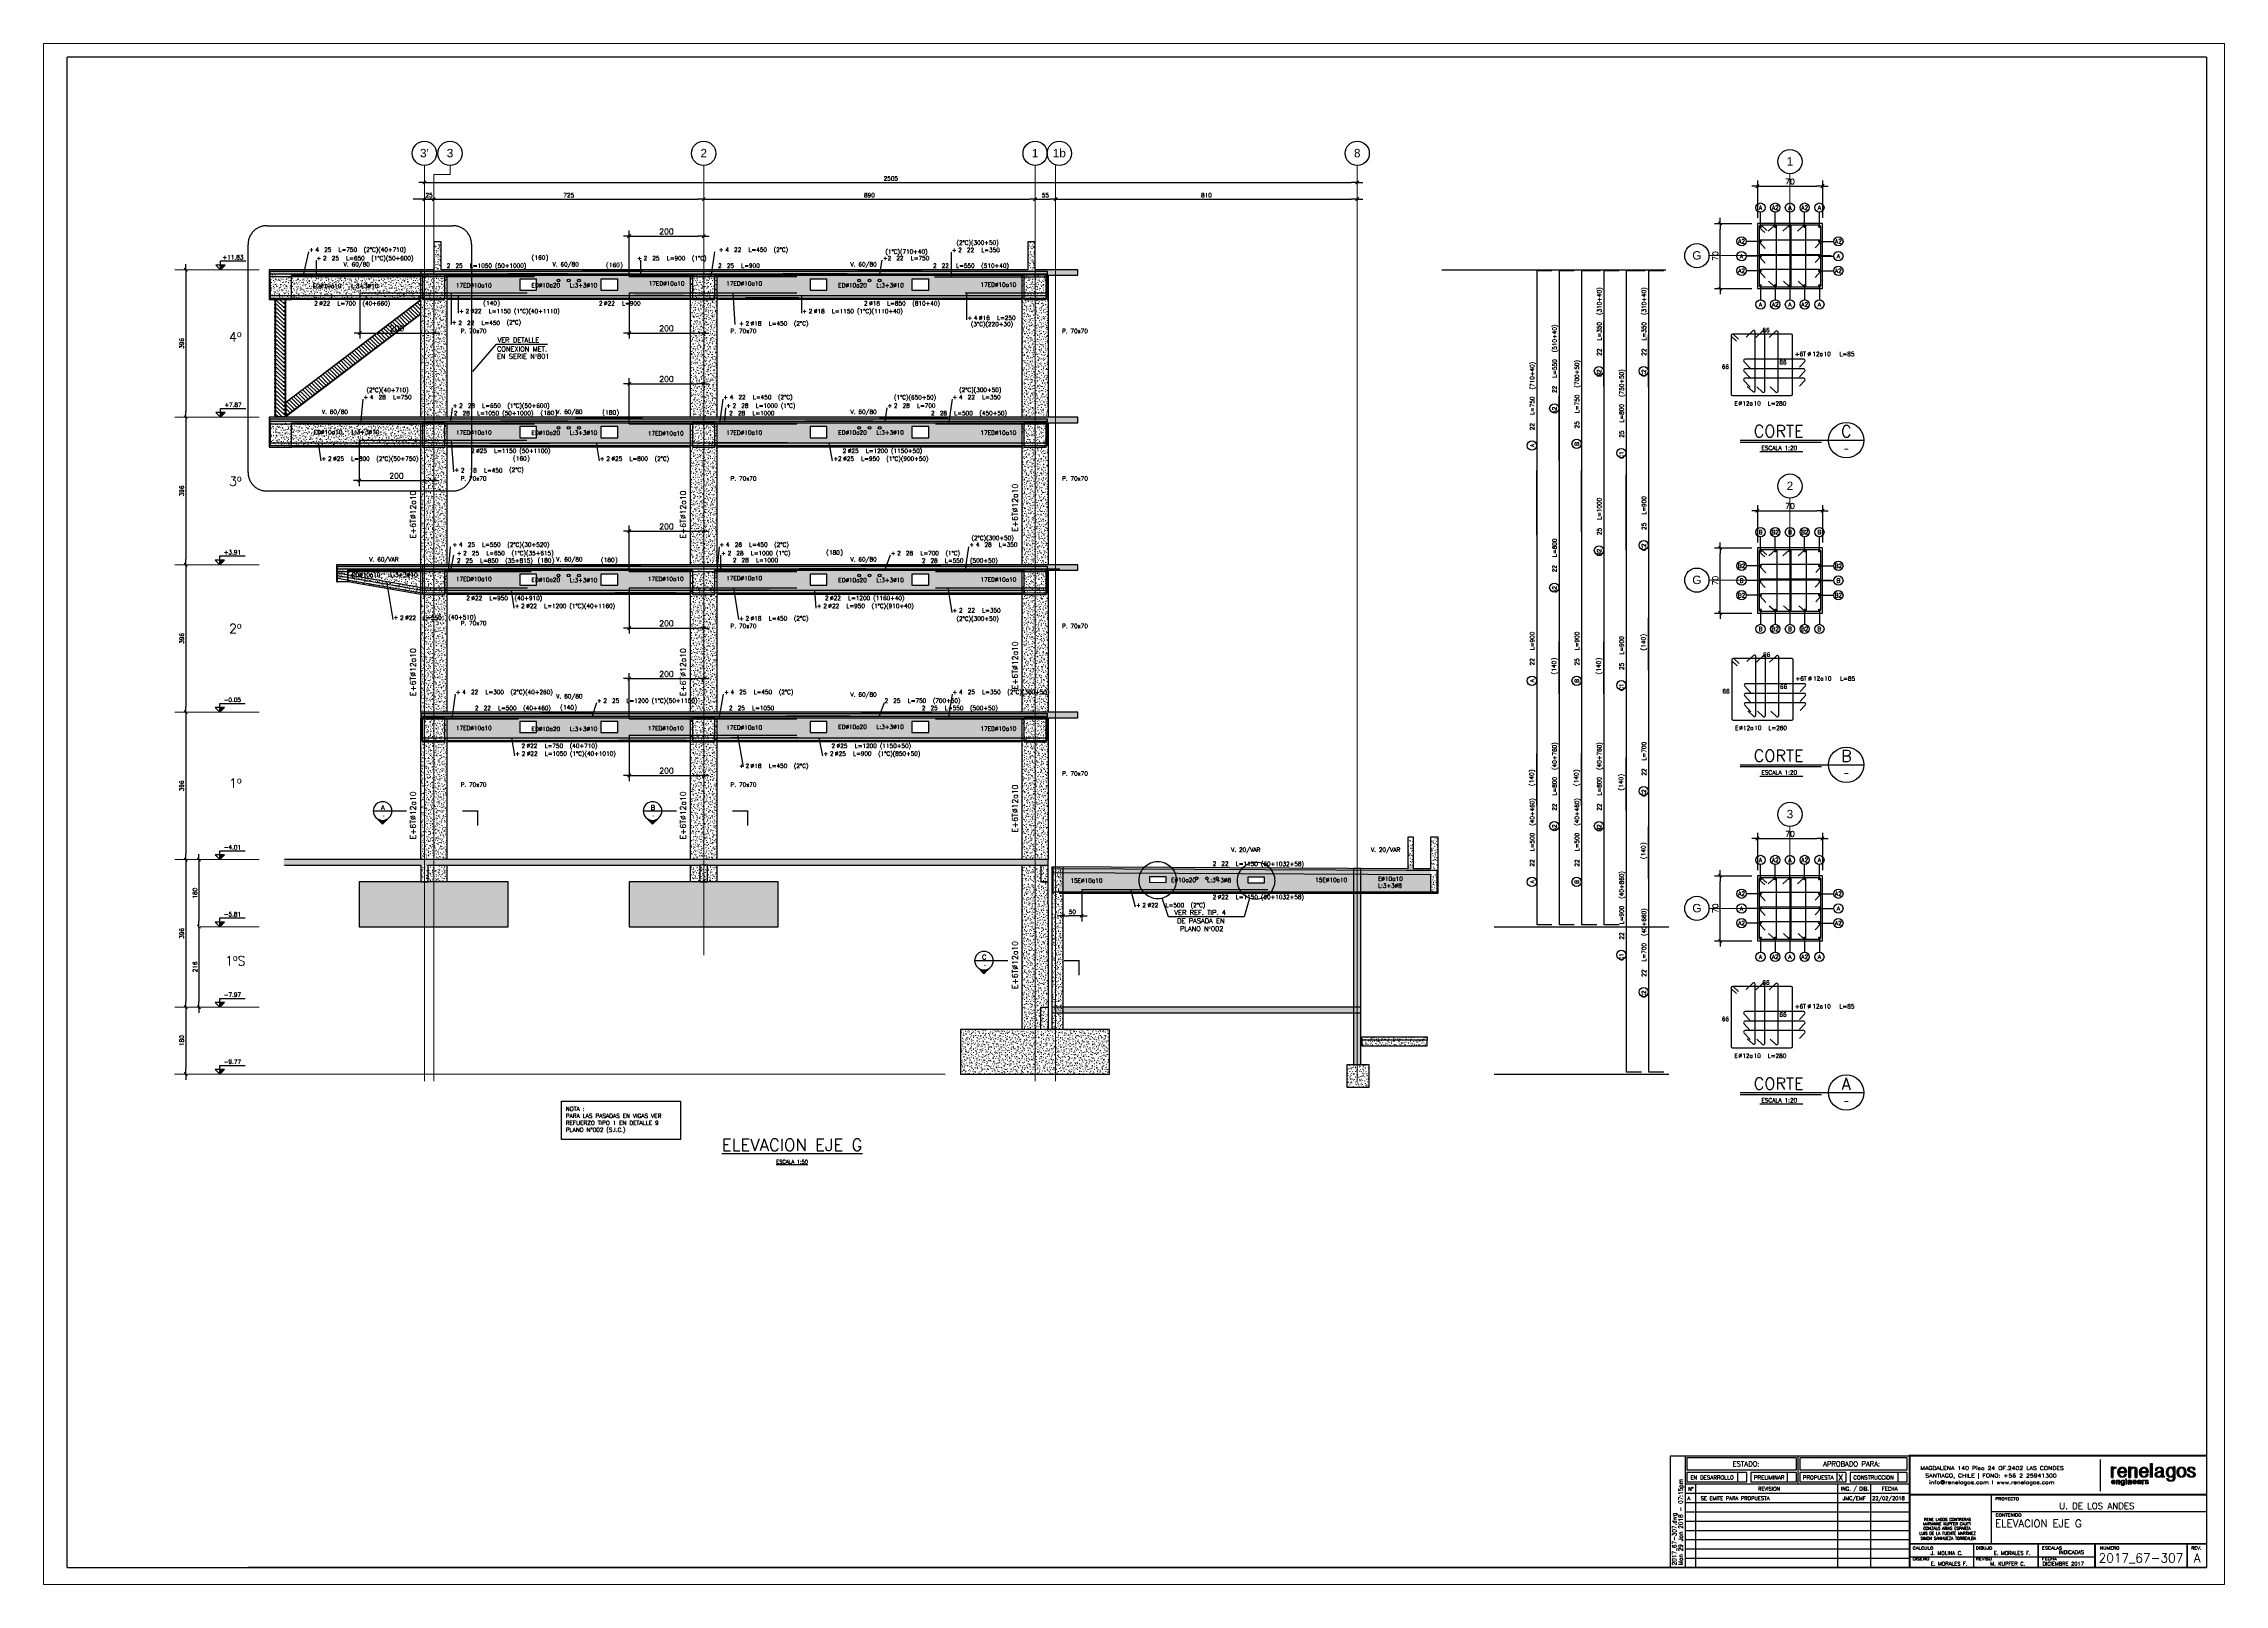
# Paper-space layout 'DOBLE-OFICIO' of a CAD drawing. Extents: x 224 to 615, y 304 to 580.
# The model-space entities are those that its viewports show. They can reach past a viewport. Long polylines and large blocks are cut down to what shows.
import ezdxf
from ezdxf.enums import TextEntityAlignment as Align

# ---------------------------------------------------------------- set-up
doc = ezdxf.new("R2010")
doc.units = 0
doc.header["$LTSCALE"] = 30
doc.header["$MEASUREMENT"] = 0
doc.linetypes.add('EJEG$0$DASHED', pattern=[0.75, 0.5, -0.25])
doc.linetypes.add('EJEG$0$RLE-PROYECCION', pattern=[0.71438, 0.47625, -0.23813])
doc.layers.get('0').update_dxf_attribs({"linetype": 'CONTINUOUS'})
for name, color, linetype in [('EJEG$0$CORTES', 5, 'CONTINUOUS'), ('EJEG$0$RL-CORTES', 5, 'CONTINUOUS'), ('EJEG$0$RLA-CORRECCIONES INGENIERIA', 150, 'CONTINUOUS'), ('EJEG$0$RLA-CORTES', 5, 'CONTINUOUS'), ('EJEG$0$RLA-COTAS1', 2, 'CONTINUOUS'), ('EJEG$0$RLA-COTAS2', 1, 'CONTINUOUS'), ('EJEG$0$RLA-FE', 7, 'CONTINUOUS'), ('EJEG$0$RLA-TEXTOS-FE', 9, 'CONTINUOUS'), ('EJEG$0$RLA-TEXTOS2', 6, 'CONTINUOUS'), ('FORMATO', 7, 'CONTINUOUS'), ('RLA-FORMATO', 7, 'CONTINUOUS'), ('RLA-LOGO', 7, 'CONTINUOUS')]:
    doc.layers.add(name, color=color, linetype=linetype)
doc.layers.add('EJEG$0$RLA-ACHURADO', color=30, linetype='EJEG$0$RLE-PROYECCION', lineweight=15, transparency=0.7)
for name, color, linetype, lineweight in [('EJEG$0$RLA-CONTORNO', 30, 'CONTINUOUS', 25), ('EJEG$0$RLA-EJE', 3, 'CONTINUOUS', 25), ('EJEG$0$RLA-EJES', 1, 'CONTINUOUS', 9), ('EJEG$0$RLA-NIVEL-1', 1, 'CONTINUOUS', 9), ('EJEG$0$RLA-SELLO', 3, 'CONTINUOUS', 9), ('EJEG$0$RLA-TEXTOS-1', 9, 'CONTINUOUS', 9), ('EJEG$0$RLA-TITULO', 6, 'CONTINUOUS', 25)]:
    doc.layers.add(name, color=color, linetype=linetype, lineweight=lineweight)
doc.layers.add('VIEW', color=7, linetype='CONTINUOUS', plot=False)
doc.styles.add('DIREC', font='ROMAND', dxfattribs={"width": 1.2})
doc.styles.add('EJEG$0$Arial_1', font='arial.ttf', dxfattribs={"height": 22.5})
doc.styles.add('EJEG$0$RomanD', font='romand.shx', dxfattribs={"height": 31.5})
doc.styles.add('EJEG$0$RomanD_1', font='romand__.ttf', dxfattribs={"height": 10})
doc.styles.add('EJEG$0$RomanS', font='romans.shx', dxfattribs={"height": 11.25})
doc.styles.add('EJEG$0$SIETE50', font='ROMAND.SHX', dxfattribs={"height": 31.5})
doc.styles.add('EJEG$0$Standard', font='txt')
doc.styles.add('INGCIV', font='ROMAND', dxfattribs={"width": 1.2})
doc.styles.add('ROMAND', font='romand', dxfattribs={"height": 31.5})
doc.styles.add('ROMANS', font='romans.shx', dxfattribs={"height": 11.25})
doc.dimstyles.new('EJEG$0$ING-50', dxfattribs={"dimscale": 50, "dimtxt": 0.27, "dimasz": 0.3, "dimexe": 0, "dimexo": 0, "dimgap": 0.1, "dimtad": 1, "dimdec": 1, "dimzin": 12, "dimdsep": 46, "dimtxsty": 'EJEG$0$RomanS', "dimblk": 'EJEG$0$TICK1', "dimblk1": 'EJEG$0$TICK1', "dimblk2": 'EJEG$0$TICK1', "dimcen": 0.09, "dimclrd": 2, "dimclre": 1, "dimclrt": 3, "dimadec": 0, "dimazin": 0, "dimtfac": 1, "dimtdec": 0, "dimtix": 1, "dimtmove": 2, "dimatfit": 3, "dimldrblk": 'EJEG$0$TICK1', "dimfxl": 0, "dimfxlon": 1, "dimtolj": 1, "dimtzin": 0, "dimarcsym": 0})
doc.dimstyles.new('EJEG$0$ING20', dxfattribs={"dimscale": 50, "dimtxt": 0.27, "dimasz": 0.3, "dimexe": 0.2, "dimexo": 1, "dimgap": 0.1, "dimtad": 1, "dimlfac": 0.4, "dimzin": 12, "dimdsep": 46, "dimtxsty": 'EJEG$0$RomanS', "dimblk1": 'EJEG$0$TICK1', "dimblk2": 'EJEG$0$TICK1', "dimsah": 1, "dimcen": 0.09, "dimse1": 1, "dimse2": 1, "dimclrd": 2, "dimclre": 4, "dimclrt": 3, "dimadec": 0, "dimazin": 0, "dimtfac": 1, "dimtix": 1, "dimtmove": 2, "dimatfit": 3, "dimldrblk": 'EJEG$0$TICK1', "dimfxl": 1, "dimtolj": 1, "dimtzin": 12, "dimarcsym": 0})
doc.dimstyles.new('EJEG$0$ING50', dxfattribs={"dimscale": 50, "dimtxt": 0.27, "dimasz": 0.3, "dimexe": 0, "dimexo": 0, "dimgap": 0.1, "dimtad": 1, "dimdec": 1, "dimzin": 12, "dimdsep": 46, "dimtxsty": 'EJEG$0$RomanS', "dimblk": 'EJEG$0$TICK1', "dimblk1": 'EJEG$0$TICK1', "dimblk2": 'EJEG$0$TICK1', "dimcen": 0.09, "dimclrd": 2, "dimclre": 1, "dimclrt": 3, "dimadec": 0, "dimazin": 0, "dimtfac": 1, "dimtdec": 0, "dimtix": 1, "dimtmove": 2, "dimatfit": 3, "dimldrblk": 'EJEG$0$TICK1', "dimfxl": 0, "dimfxlon": 1, "dimtolj": 1, "dimtzin": 0, "dimarcsym": 0})
pattern_1 = [(0, (-424.688, -2039.478), (20.32, 5.08), [1.676, -13.564, 1.676, -13.564, -81.28]), (0, (-424.688, -2039.478), (20.32, 5.08), [-30.48, 1.676, -28.804, 1.676, -13.564, -35.56]), (0, (-424.688, -2039.478), (20.32, 5.08), [-76.2, 1.676, -8.484, 1.676, -23.724]), (120, (-417.068, -2036.938), (-14.559409, 15.057636), [1.676, -13.564, 1.676, -13.564, -81.28]), (120, (-417.068, -2036.938), (-14.559409, 15.057636), [-30.48, 1.676, -28.804, 1.676, -13.564, -35.56]), (120, (-417.068, -2036.938), (-14.559409, 15.057636), [-76.2, 1.676, -8.484, 1.676, -23.724]), (240, (-414.528, -2026.778), (-5.760591, -20.137636), [1.676, -13.564, 1.676, -13.564, -81.28]), (240, (-414.528, -2026.778), (-5.760591, -20.137636), [-30.48, 1.676, -28.804, 1.676, -13.564, -35.56]), (240, (-414.528, -2026.778), (-5.760591, -20.137636), [-76.2, 1.676, -8.484, 1.676, -23.724])]
pattern_2 = [(135, (-424.688, -2039.478), (-5.303301, -5.303301), [])]

# ---------------------------------------------------------------- blocks, each defined once
blk = doc.blocks.new('viñeta-rl')
at = {"layer": 'RLA-FORMATO', "color": 2, "linetype": 'Continuous'}
for p, q in [((-797.5, 298.8), (-1441, 298.8)), ((-1441, 298.8), (-1441, -1.2)), ((-1400, 298.8), (-1400, 0)), ((-1395.5, 293.8), (-1395.5, 261.3)), ((-1101.9, 293.8), (-1395.5, 293.8)), ((-1101.9, 293.8), (-1101.9, 261.3)), ((-805.2, 293.8), (-1092.3, 293.8)), ((-1092.3, 293.8), (-1092.3, 261.3)), ((-805.2, 293.8), (-805.2, 261.3)), ((-1101.9, 261.3), (-1395.5, 261.3)), ((-1395.5, 254.6), (-1395.5, 228.6)), ((-1235.8, 254.6), (-1395.5, 254.6)), ((-1223.8, 254.6), (-1223.8, 228.6)), ((-1101.9, 254.6), (-1223.8, 254.6)), ((-805.2, 261.3), (-1092.3, 261.3)), ((-969, 254.6), (-1092.3, 254.6)), ((-805.2, 254.6), (-957, 254.6)), ((-286.2, 289.9), (-286.2, 204.6)), ((-797.5, 223.6), (-1400, 223.6)), ((-797.5, 198.6), (-1400, 198.6)), ((-1235.8, 228.6), (-1395.5, 228.6)), ((-1372.5, 223.6), (-1372.5, 0)), ((-1101.9, 228.6), (-1223.8, 228.6)), ((-969, 228.6), (-1092.3, 228.6)), ((-991.5, 223.6), (-991.5, 0)), ((-805.2, 228.6), (-957, 228.6)), ((-902.5, 223.6), (-902.5, 0)), ((-578.3, 195.3), (-578.3, 63.3)), ((-797.5, 173.6), (-1400, 173.6)), ((-797.5, 148.6), (-1400, 148.6)), ((-797.5, 123.6), (-1400, 123.6)), ((-578.3, 149.8), (0, 149.8)), ((-797.5, 98.6), (-1400, 98.6)), ((-795.7, 73.6), (-1398.2, 73.6)), ((-625, 0), (-625, 63.3)), ((-797.5, 48.6), (-1400, 48.6)), ((-797.5, 23.6), (-1400, 23.6)), ((-797.5, 28.8), (-300, 28.8))]:
    blk.add_line(p, q, dxfattribs=at)
at = {"layer": 'RLA-FORMATO', "color": 3}
blk.add_line((-1097.1, 223.6), (-1097.1, 298.8), dxfattribs=at)
at = {"layer": 'RLA-FORMATO', "color": 2}
for p, q in [((-1260, 254.6), (-1260, 228.6)), ((-1235.8, 254.6), (-1235.8, 228.6)), ((-1126.1, 254.6), (-1126.1, 228.6)), ((-1101.9, 254.6), (-1101.9, 228.6)), ((-1092.3, 254.6), (-1092.3, 228.6)), ((-993.2, 254.6), (-993.2, 228.6)), ((-969, 254.6), (-969, 228.6)), ((-957, 254.6), (-957, 228.6)), ((-829.4, 254.6), (-829.4, 228.6)), ((-805.2, 254.6), (-805.2, 228.6))]:
    blk.add_line(p, q, dxfattribs=at)
at = {"layer": 'RLA-FORMATO', "color": 5, "const_width": 5}
for points in [[(0, 300), (-797.5, 300), (-797.5, 0)], [(0, 195.3), (-797.5, 195.3)], [(0, 63.3), (-797.5, 63.3)], [(-452.5, 0), (-452.5, 63.3)], [(-300, 0), (-300, 63.3)], [(-52.5, 0), (-52.5, 63.3)]]:
    blk.add_lwpolyline(points, dxfattribs=at)
at = {"layer": 'RLA-LOGO', "color": 9, "true_color": 0xc0c0c0}
for p, q in [((-255.3, 241.7), (-255.3, 269.6)), ((-255.3, 241.7), (-255.3, 269.6)), ((-255.3, 269.6), (-251.3, 269.6)), ((-255.2, 241.7), (-255.2, 269.6)), ((-255.2, 241.7), (-255.2, 269.6)), ((-255.1, 241.7), (-255.1, 269.6)), ((-255.1, 241.7), (-255.1, 269.6)), ((-255, 241.7), (-255, 269.6)), ((-255, 241.7), (-255, 269.6)), ((-255, 241.7), (-255, 269.6)), ((-254.9, 241.7), (-254.9, 269.6)), ((-254.9, 241.7), (-254.9, 269.6)), ((-254.8, 241.7), (-254.8, 269.6)), ((-254.8, 241.7), (-254.8, 269.6)), ((-254.7, 241.7), (-254.7, 269.6)), ((-254.7, 241.7), (-254.7, 269.6)), ((-254.6, 241.7), (-254.6, 269.6)), ((-254.6, 241.7), (-254.6, 269.6)), ((-254.5, 241.7), (-254.5, 269.6)), ((-254.5, 241.7), (-254.5, 269.6)), ((-254.5, 241.7), (-254.5, 269.6)), ((-254.4, 241.7), (-254.4, 269.6)), ((-254.4, 241.7), (-254.4, 269.6)), ((-254.3, 241.7), (-254.3, 269.6)), ((-254.3, 241.7), (-254.3, 269.6)), ((-254.2, 241.7), (-254.2, 269.6)), ((-254.2, 241.7), (-254.2, 269.6)), ((-254.1, 241.7), (-254.1, 269.6)), ((-254.1, 241.7), (-254.1, 269.6)), ((-254.1, 241.7), (-254.1, 269.6)), ((-254, 241.7), (-254, 269.6)), ((-254, 241.7), (-254, 269.6)), ((-253.9, 241.7), (-253.9, 269.6)), ((-253.9, 241.7), (-253.9, 269.6)), ((-253.8, 241.7), (-253.8, 269.6)), ((-253.8, 241.7), (-253.8, 269.6)), ((-253.7, 241.7), (-253.7, 269.6)), ((-253.7, 241.7), (-253.7, 269.6)), ((-253.6, 241.7), (-253.6, 269.6)), ((-253.6, 241.7), (-253.6, 269.6)), ((-253.6, 241.7), (-253.6, 269.6)), ((-253.5, 241.7), (-253.5, 269.6)), ((-253.5, 241.7), (-253.5, 269.6)), ((-253.4, 241.7), (-253.4, 269.6)), ((-253.4, 241.7), (-253.4, 269.6)), ((-253.3, 241.7), (-253.3, 269.6)), ((-253.3, 241.7), (-253.3, 269.6)), ((-253.2, 241.7), (-253.2, 269.6)), ((-253.2, 241.7), (-253.2, 269.6)), ((-253.2, 241.7), (-253.2, 269.6)), ((-253.1, 241.7), (-253.1, 269.6)), ((-253.1, 241.7), (-253.1, 269.6)), ((-253, 241.7), (-253, 269.6)), ((-253, 241.7), (-253, 269.6)), ((-252.9, 241.7), (-252.9, 269.6)), ((-252.9, 241.7), (-252.9, 269.6)), ((-252.8, 241.7), (-252.8, 269.6)), ((-252.8, 241.7), (-252.8, 269.6)), ((-252.7, 241.7), (-252.7, 269.6)), ((-252.7, 241.7), (-252.7, 269.6)), ((-252.7, 241.7), (-252.7, 269.6)), ((-252.6, 241.7), (-252.6, 269.6)), ((-252.6, 241.7), (-252.6, 269.6)), ((-252.5, 241.7), (-252.5, 269.6)), ((-252.5, 241.7), (-252.5, 269.6)), ((-252.4, 241.7), (-252.4, 269.6)), ((-252.4, 241.7), (-252.4, 269.6)), ((-252.3, 241.7), (-252.3, 269.6)), ((-252.3, 241.7), (-252.3, 269.6)), ((-252.3, 241.7), (-252.3, 269.6)), ((-252.2, 241.7), (-252.2, 269.6)), ((-252.2, 241.7), (-252.2, 269.6)), ((-252.1, 241.7), (-252.1, 269.6)), ((-252.1, 241.7), (-252.1, 269.6)), ((-252, 241.7), (-252, 269.6)), ((-252, 241.7), (-252, 269.6)), ((-251.9, 241.7), (-251.9, 269.6)), ((-251.9, 241.7), (-251.9, 269.6)), ((-251.8, 241.7), (-251.8, 269.6)), ((-251.8, 241.7), (-251.8, 269.6)), ((-251.8, 241.7), (-251.8, 269.6)), ((-251.7, 241.7), (-251.7, 269.6)), ((-251.7, 241.7), (-251.7, 269.6)), ((-251.6, 241.7), (-251.6, 269.6)), ((-251.6, 241.7), (-251.6, 269.6)), ((-251.5, 241.7), (-251.5, 269.6)), ((-251.5, 241.7), (-251.5, 269.6)), ((-251.4, 241.7), (-251.4, 269.6)), ((-251.4, 241.7), (-251.4, 269.6)), ((-251.4, 241.7), (-251.4, 269.6)), ((-251.3, 269.6), (-251.3, 266.3)), ((-251.3, 241.7), (-251.3, 269.6)), ((-251.3, 266.3), (-251.1, 266.3)), ((-251.3, 259.9), (-251.3, 266.3)), ((-251.2, 260.3), (-251.2, 266.3)), ((-251.2, 260.5), (-251.2, 266.3)), ((-251.1, 260.9), (-251.1, 266.4)), ((-251.1, 260.7), (-251.1, 266.3)), ((-251, 261.2), (-251, 266.6)), ((-251, 261.1), (-251, 266.5)), ((-250.9, 261.6), (-250.9, 266.8)), ((-250.9, 261.5), (-250.9, 266.7)), ((-250.9, 261.4), (-250.9, 266.6)), ((-250.8, 261.7), (-250.8, 266.9)), ((-250.8, 261.8), (-250.8, 266.9)), ((-250.7, 262), (-250.7, 267.1)), ((-250.7, 261.9), (-250.7, 267)), ((-250.6, 262.2), (-250.6, 267.2)), ((-250.6, 262.1), (-250.6, 267.1)), ((-250.5, 262.5), (-250.5, 267.4)), ((-250.5, 262.3), (-250.5, 267.3)), ((-250.5, 262.4), (-250.5, 267.3)), ((-250.4, 262.6), (-250.4, 267.5)), ((-250.4, 262.5), (-250.4, 267.4)), ((-250.3, 262.8), (-250.3, 267.6)), ((-250.3, 262.7), (-250.3, 267.5)), ((-250.2, 262.8), (-250.2, 267.7)), ((-250.2, 262.9), (-250.2, 267.7)), ((-250.1, 263), (-250.1, 267.8)), ((-250.1, 263), (-250.1, 267.8)), ((-250, 263.2), (-250, 268)), ((-250, 263.1), (-250, 267.9)), ((-250, 263.2), (-250, 267.9)), ((-249.9, 263.3), (-249.9, 268)), ((-249.9, 263.3), (-249.9, 268)), ((-249.8, 263.4), (-249.8, 268.1)), ((-249.8, 263.4), (-249.8, 268.1)), ((-249.7, 263.5), (-249.7, 268.2)), ((-249.7, 263.5), (-249.7, 268.2)), ((-249.6, 263.6), (-249.6, 268.3)), ((-249.6, 263.6), (-249.6, 268.3)), ((-249.6, 263.7), (-249.6, 268.3)), ((-249.5, 263.7), (-249.5, 268.4)), ((-249.5, 263.8), (-249.5, 268.4)), ((-249.4, 263.8), (-249.4, 268.5)), ((-249.4, 263.9), (-249.4, 268.5)), ((-249.3, 264), (-249.3, 268.6)), ((-249.3, 263.9), (-249.3, 268.5)), ((-249.2, 264), (-249.2, 268.6)), ((-249.2, 264.1), (-249.2, 268.6)), ((-249.1, 264.1), (-249.1, 268.7)), ((-249.1, 264.1), (-249.1, 268.7)), ((-249.1, 264.2), (-249.1, 268.7)), ((-249, 264.2), (-249, 268.8)), ((-249, 264.3), (-249, 268.8)), ((-248.9, 264.3), (-248.9, 268.9)), ((-248.9, 264.3), (-248.9, 268.8)), ((-248.8, 264.4), (-248.8, 268.9)), ((-248.8, 264.4), (-248.8, 268.9)), ((-248.7, 264.4), (-248.7, 269)), ((-248.7, 264.5), (-248.7, 269)), ((-248.7, 264.5), (-248.7, 269)), ((-248.6, 264.6), (-248.6, 269.1)), ((-248.6, 264.5), (-248.6, 269)), ((-248.5, 264.6), (-248.5, 269.1)), ((-248.5, 264.6), (-248.5, 269.1)), ((-248.4, 264.7), (-248.4, 269.2)), ((-248.4, 264.7), (-248.4, 269.1)), ((-248.3, 264.7), (-248.3, 269.2)), ((-248.3, 264.7), (-248.3, 269.2)), ((-248.2, 264.8), (-248.2, 269.3)), ((-248.2, 264.8), (-248.2, 269.3)), ((-248.2, 264.8), (-248.2, 269.2)), ((-248.1, 264.9), (-248.1, 269.3)), ((-248.1, 264.9), (-248.1, 269.3)), ((-248, 264.9), (-248, 269.4)), ((-248, 264.9), (-248, 269.4)), ((-247.9, 265), (-247.9, 269.4)), ((-247.9, 265), (-247.9, 269.4)), ((-247.8, 265), (-247.8, 269.5)), ((-247.8, 265.1), (-247.8, 269.5)), ((-247.8, 265), (-247.8, 269.4)), ((-247.7, 265.1), (-247.7, 269.5)), ((-247.7, 265.1), (-247.7, 269.5)), ((-247.6, 265.1), (-247.6, 269.5)), ((-247.6, 265.1), (-247.6, 269.5)), ((-247.5, 265.2), (-247.5, 269.6)), ((-247.5, 265.2), (-247.5, 269.6)), ((-247.4, 265.2), (-247.4, 269.6)), ((-247.4, 265.2), (-247.4, 269.6)), ((-247.3, 265.3), (-247.3, 269.7)), ((-247.3, 265.2), (-247.3, 269.6)), ((-247.3, 265.3), (-247.3, 269.6)), ((-247.2, 265.3), (-247.2, 269.7)), ((-247.2, 265.3), (-247.2, 269.7)), ((-247.1, 265.3), (-247.1, 269.7)), ((-247.1, 265.4), (-247.1, 269.7)), ((-247, 265.4), (-247, 269.8)), ((-247, 265.4), (-247, 269.7)), ((-246.9, 265.4), (-246.9, 269.8)), ((-246.9, 265.4), (-246.9, 269.8)), ((-246.9, 265.4), (-246.9, 269.8)), ((-246.8, 265.4), (-246.8, 269.8)), ((-246.8, 265.5), (-246.8, 269.8)), ((-246.7, 265.5), (-246.7, 269.8)), ((-246.7, 265.5), (-246.7, 269.8)), ((-246.6, 265.5), (-246.6, 269.9)), ((-246.6, 265.5), (-246.6, 269.8)), ((-246.5, 265.5), (-246.5, 269.9)), ((-246.5, 265.5), (-246.5, 269.9)), ((-246.4, 265.6), (-246.4, 269.9)), ((-246.4, 265.6), (-246.4, 269.9)), ((-246.4, 265.6), (-246.4, 269.9)), ((-246.3, 265.6), (-246.3, 269.9)), ((-246.3, 265.6), (-246.3, 269.9)), ((-246.2, 265.6), (-246.2, 269.9)), ((-246.2, 265.6), (-246.2, 269.9)), ((-246.1, 265.6), (-246.1, 269.9)), ((-246.1, 265.6), (-246.1, 269.9)), ((-246, 265.6), (-246, 270)), ((-246, 265.7), (-246, 270)), ((-246, 265.7), (-246, 270)), ((-245.9, 265.7), (-245.9, 270)), ((-245.9, 265.7), (-245.9, 270)), ((-245.8, 265.7), (-245.8, 270)), ((-245.8, 265.7), (-245.8, 270)), ((-245.7, 265.7), (-245.7, 270)), ((-245.7, 265.7), (-245.7, 270)), ((-245.6, 265.7), (-245.6, 270)), ((-245.6, 265.7), (-245.6, 270)), ((-245.5, 265.7), (-245.5, 270)), ((-245.5, 265.7), (-245.5, 270)), ((-245.5, 265.7), (-245.5, 270)), ((-245.4, 265.7), (-245.4, 270)), ((-245.4, 265.7), (-245.4, 270)), ((-245.3, 265.7), (-245.3, 270)), ((-245.3, 265.7), (-245.3, 270)), ((-245.2, 265.8), (-245.2, 270)), ((-245.2, 265.8), (-245.2, 270)), ((-245.1, 265.8), (-245.1, 270)), ((-245.1, 265.8), (-245.1, 270)), ((-245.1, 265.8), (-245.1, 270)), ((-245, 265.8), (-245, 270)), ((-245, 265.8), (-245, 270)), ((-244.9, 265.8), (-244.9, 270)), ((-244.9, 265.8), (-244.9, 270)), ((-244.8, 265.8), (-244.8, 270)), ((-244.8, 265.8), (-244.8, 270)), ((-244.7, 265.8), (-244.7, 270)), ((-244.7, 265.8), (-244.7, 270)), ((-244.6, 265.8), (-244.6, 270)), ((-244.6, 265.8), (-244.6, 270)), ((-244.6, 265.8), (-244.6, 270)), ((-244.5, 265.8), (-244.5, 270)), ((-244.5, 265.8), (-244.5, 270)), ((-244.4, 265.8), (-244.4, 270)), ((-244.4, 265.8), (-244.4, 270)), ((-244.3, 265.8), (-244.3, 270)), ((-244.3, 265.7), (-244.3, 270)), ((-244.2, 265.7), (-244.2, 270)), ((-244.2, 265.7), (-244.2, 270)), ((-244.2, 265.7), (-244.2, 270)), ((-244.1, 265.7), (-244.1, 269.9)), ((-244.1, 265.7), (-244.1, 269.9)), ((-244, 265.7), (-244, 269.9)), ((-244, 265.7), (-244, 269.9)), ((-243.9, 265.7), (-243.9, 269.9)), ((-243.9, 265.7), (-243.9, 269.9)), ((-243.8, 265.7), (-243.8, 269.9)), ((-243.8, 265.7), (-243.8, 269.9)), ((-243.7, 265.7), (-243.7, 269.9)), ((-243.7, 265.7), (-243.7, 269.9)), ((-243.7, 265.7), (-243.7, 269.9)), ((-243.6, 265.7), (-243.6, 269.9)), ((-243.6, 265.6), (-243.6, 269.8)), ((-243.5, 265.6), (-243.5, 269.8)), ((-243.5, 265.6), (-243.5, 269.8)), ((-243.4, 265.6), (-243.4, 269.8)), ((-243.4, 265.6), (-243.4, 269.8)), ((-243.3, 265.6), (-243.3, 269.8)), ((-243.3, 265.6), (-243.3, 269.8)), ((-243.3, 265.6), (-243.3, 269.8)), ((-243.2, 265.6), (-243.2, 269.8)), ((-243.2, 265.6), (-243.2, 269.7)), ((-243.1, 265.5), (-243.1, 269.7)), ((-243.1, 265.5), (-243.1, 269.7)), ((-243, 265.5), (-243, 269.7)), ((-243, 265.5), (-243, 269.7)), ((-242.9, 265.5), (-242.9, 269.7)), ((-242.9, 265.5), (-242.9, 269.6)), ((-242.8, 265.5), (-242.8, 269.6)), ((-242.8, 265.5), (-242.8, 269.6)), ((-242.8, 265.4), (-242.8, 269.6)), ((-242.7, 265.4), (-242.7, 269.6)), ((-242.7, 265.4), (-242.7, 269.6)), ((-242.6, 265.4), (-242.6, 269.6)), ((-242.6, 265.4), (-242.6, 269.5)), ((-242.6, 265.4), (-242.6, 269.5)), ((-239, 257.2), (-239, 253.7)), ((-239, 256.8), (-239, 254.2)), ((-238.9, 257.9), (-238.9, 252.9)), ((-238.9, 257.6), (-238.9, 253.2)), ((-238.8, 258.4), (-238.8, 252.2)), ((-238.8, 258.1), (-238.8, 252.5)), ((-238.7, 258.8), (-238.7, 251.7)), ((-238.7, 258.6), (-238.7, 251.9)), ((-238.6, 259.4), (-238.6, 251)), ((-238.6, 259.2), (-238.6, 251.2)), ((-238.6, 259), (-238.6, 251.4)), ((-238.5, 259.8), (-238.5, 250.6)), ((-238.5, 259.6), (-238.5, 250.8)), ((-238.4, 260.2), (-238.4, 250.3)), ((-238.4, 260), (-238.4, 250.5)), ((-238.3, 260.5), (-238.3, 250)), ((-238.3, 260.4), (-238.3, 250.2)), ((-238.2, 261), (-238.2, 249.6)), ((-238.2, 260.9), (-238.2, 249.7)), ((-238.2, 260.7), (-238.2, 249.9)), ((-238.1, 261.3), (-238.1, 249.4)), ((-238.1, 261.2), (-238.1, 249.5)), ((-238, 261.6), (-238, 249.1)), ((-238, 261.5), (-238, 249.2)), ((-237.9, 261.9), (-237.9, 248.9)), ((-237.9, 261.7), (-237.9, 249)), ((-237.8, 262.1), (-237.8, 248.7)), ((-237.8, 262), (-237.8, 248.8)), ((-237.7, 262.4), (-237.7, 248.4)), ((-237.7, 262.3), (-237.7, 248.5)), ((-237.7, 262.2), (-237.7, 248.6)), ((-237.6, 262.6), (-237.6, 248.2)), ((-237.6, 262.5), (-237.6, 248.3)), ((-237.5, 262.8), (-237.5, 248)), ((-237.5, 262.7), (-237.5, 248)), ((-237.4, 263), (-237.4, 247.8)), ((-237.4, 262.9), (-237.4, 247.9)), ((-237.3, 263.3), (-237.3, 247.5)), ((-237.3, 263.2), (-237.3, 247.6)), ((-237.3, 263.1), (-237.3, 247.7)), ((-237.2, 263.5), (-237.2, 247.3)), ((-237.2, 263.4), (-237.2, 247.4)), ((-237.1, 263.6), (-237.1, 247.2)), ((-237.1, 263.6), (-237.1, 247.1)), ((-237, 263.8), (-237, 247)), ((-237, 263.7), (-237, 247)), ((-236.9, 263.9), (-236.9, 246.9)), ((-236.9, 263.9), (-236.9, 246.8)), ((-236.8, 264.2), (-236.8, 246.6)), ((-236.8, 264.1), (-236.8, 246.6)), ((-236.8, 264), (-236.8, 246.7)), ((-236.7, 264.3), (-236.7, 246.4)), ((-236.7, 264.2), (-236.7, 246.5)), ((-236.6, 264.4), (-236.6, 246.4)), ((-236.6, 264.4), (-236.6, 246.3)), ((-236.5, 264.6), (-236.5, 246.1)), ((-236.5, 264.5), (-236.5, 246.2)), ((-236.4, 264.8), (-236.4, 245.9)), ((-236.4, 264.7), (-236.4, 246)), ((-236.4, 264.6), (-236.4, 246.1)), ((-236.3, 264.9), (-236.3, 245.8)), ((-236.3, 264.8), (-236.3, 245.9)), ((-236.2, 265), (-236.2, 245.7)), ((-236.2, 264.9), (-236.2, 245.8)), ((-236.1, 265.1), (-236.1, 245.6)), ((-236.1, 265.1), (-236.1, 245.6)), ((-236, 265.2), (-236, 245.5)), ((-236, 265.2), (-236, 245.5)), ((-235.9, 265.4), (-235.9, 245.3)), ((-235.9, 265.4), (-235.9, 245.3)), ((-235.9, 265.3), (-235.9, 245.4)), ((-235.8, 265.5), (-235.8, 245.2)), ((-235.8, 265.5), (-235.8, 245.2)), ((-235.7, 265.6), (-235.7, 245.1)), ((-235.7, 265.6), (-235.7, 245.1)), ((-235.6, 265.8), (-235.6, 245)), ((-235.6, 265.7), (-235.6, 245)), ((-235.5, 265.9), (-235.5, 244.9)), ((-235.5, 265.9), (-235.5, 244.8)), ((-235.5, 265.8), (-235.5, 244.9)), ((-235.4, 266), (-235.4, 244.8)), ((-235.4, 266), (-235.4, 244.7)), ((-235.3, 266.1), (-235.3, 244.7)), ((-235.3, 266.1), (-235.3, 244.6)), ((-235.2, 266.2), (-235.2, 244.6)), ((-235.2, 266.2), (-235.2, 244.5)), ((-235.1, 266.3), (-235.1, 244.5)), ((-235.1, 266.3), (-235.1, 244.4)), ((-235, 266.5), (-235, 254.5)), ((-235, 266.4), (-235, 244.4)), ((-235, 266.4), (-235, 244.3)), ((-235, 254.5), (-215.3, 254.5)), ((-235, 253.8), (-235, 244.3)), ((-234.9, 266.5), (-234.9, 254.5)), ((-234.9, 266.5), (-234.9, 254.5)), ((-234.9, 253.2), (-234.9, 244.3)), ((-234.9, 252.8), (-234.9, 244.2)), ((-234.8, 266.6), (-234.8, 254.5)), ((-234.8, 266.6), (-234.8, 254.5)), ((-234.8, 257.9), (-219.5, 257.9)), ((-234.8, 252.4), (-234.8, 244.2)), ((-234.8, 252.1), (-234.8, 244.1)), ((-234.7, 266.7), (-234.7, 254.5)), ((-234.7, 266.7), (-234.7, 258.2)), ((-234.7, 257.9), (-234.7, 254.5)), ((-234.7, 251.9), (-234.7, 244.1)), ((-234.7, 251.6), (-234.7, 244)), ((-234.6, 266.8), (-234.6, 258.4)), ((-234.6, 266.8), (-234.6, 258.6)), ((-234.6, 266.8), (-234.6, 258.8)), ((-234.6, 257.9), (-234.6, 254.5)), ((-234.6, 257.9), (-234.6, 254.5)), ((-234.6, 257.9), (-234.6, 254.5)), ((-234.6, 251.4), (-234.6, 244)), ((-234.6, 251.2), (-234.6, 244)), ((-234.6, 251.1), (-234.6, 243.9)), ((-234.5, 266.9), (-234.5, 259)), ((-234.5, 266.9), (-234.5, 259.2)), ((-234.5, 257.9), (-234.5, 254.5)), ((-234.5, 257.9), (-234.5, 254.5)), ((-234.5, 250.9), (-234.5, 243.9)), ((-234.5, 250.7), (-234.5, 243.8)), ((-234.4, 267), (-234.4, 259.4)), ((-234.4, 267), (-234.4, 259.5)), ((-234.4, 257.9), (-234.4, 254.5)), ((-234.4, 257.9), (-234.4, 254.5)), ((-234.4, 250.6), (-234.4, 243.8)), ((-234.4, 250.5), (-234.4, 243.8)), ((-234.3, 267.1), (-234.3, 259.8)), ((-234.3, 267), (-234.3, 259.7)), ((-234.3, 257.9), (-234.3, 254.5)), ((-234.3, 257.9), (-234.3, 254.5)), ((-234.3, 250.4), (-234.3, 243.7)), ((-234.3, 250.2), (-234.3, 243.7)), ((-234.2, 267.2), (-234.2, 260.1)), ((-234.2, 267.1), (-234.2, 260)), ((-234.2, 257.9), (-234.2, 254.5)), ((-234.2, 257.9), (-234.2, 254.5)), ((-234.2, 250.1), (-234.2, 243.6)), ((-234.2, 250), (-234.2, 243.6)), ((-234.1, 267.3), (-234.1, 260.5)), ((-234.1, 267.2), (-234.1, 260.2)), ((-234.1, 267.2), (-234.1, 260.4)), ((-234.1, 257.9), (-234.1, 254.5)), ((-234.1, 257.9), (-234.1, 254.5)), ((-234.1, 257.9), (-234.1, 254.5)), ((-234.1, 249.9), (-234.1, 243.6)), ((-234.1, 249.8), (-234.1, 243.5)), ((-234.1, 249.7), (-234.1, 243.5)), ((-234, 267.4), (-234, 260.7)), ((-234, 267.3), (-234, 260.6)), ((-234, 257.9), (-234, 254.5)), ((-234, 257.9), (-234, 254.5)), ((-234, 249.6), (-234, 243.5)), ((-234, 249.5), (-234, 243.4)), ((-233.9, 267.4), (-233.9, 260.8)), ((-233.9, 267.4), (-233.9, 261)), ((-233.9, 257.9), (-233.9, 254.5)), ((-233.9, 257.9), (-233.9, 254.5)), ((-233.9, 249.4), (-233.9, 243.4)), ((-233.9, 249.3), (-233.9, 243.4)), ((-233.8, 267.5), (-233.8, 261.1)), ((-233.8, 267.5), (-233.8, 261.2)), ((-233.8, 257.9), (-233.8, 254.5)), ((-233.8, 257.9), (-233.8, 254.5)), ((-233.8, 249.2), (-233.8, 243.3)), ((-233.8, 249.2), (-233.8, 243.3)), ((-233.7, 267.6), (-233.7, 261.4)), ((-233.7, 267.6), (-233.7, 261.5)), ((-233.7, 267.5), (-233.7, 261.3)), ((-233.7, 257.9), (-233.7, 254.5)), ((-233.7, 257.9), (-233.7, 254.5)), ((-233.7, 257.9), (-233.7, 254.5)), ((-233.7, 249.1), (-233.7, 243.3)), ((-233.7, 249), (-233.7, 243.2)), ((-233.7, 248.9), (-233.7, 243.2)), ((-233.6, 267.7), (-233.6, 261.7)), ((-233.6, 267.6), (-233.6, 261.6)), ((-233.6, 257.9), (-233.6, 254.5)), ((-233.6, 257.9), (-233.6, 254.5)), ((-233.6, 248.8), (-233.6, 243.2)), ((-233.6, 248.8), (-233.6, 243.1)), ((-233.5, 267.7), (-233.5, 261.8)), ((-233.5, 267.7), (-233.5, 261.9)), ((-233.5, 257.9), (-233.5, 254.5)), ((-233.5, 257.9), (-233.5, 254.5)), ((-233.5, 248.7), (-233.5, 243.1)), ((-233.5, 248.6), (-233.5, 243.1)), ((-233.4, 267.8), (-233.4, 261.9)), ((-233.4, 267.8), (-233.4, 262)), ((-233.4, 257.9), (-233.4, 254.5)), ((-233.4, 257.9), (-233.4, 254.5)), ((-233.4, 248.5), (-233.4, 243)), ((-233.4, 248.5), (-233.4, 243)), ((-233.3, 267.8), (-233.3, 262.1)), ((-233.3, 267.8), (-233.3, 262.2)), ((-233.3, 257.9), (-233.3, 254.5)), ((-233.3, 257.9), (-233.3, 254.5)), ((-233.3, 248.4), (-233.3, 243)), ((-233.3, 248.3), (-233.3, 242.9)), ((-233.2, 267.9), (-233.2, 262.3)), ((-233.2, 267.9), (-233.2, 262.3)), ((-233.2, 267.9), (-233.2, 262.4)), ((-233.2, 257.9), (-233.2, 254.5)), ((-233.2, 257.9), (-233.2, 254.5)), ((-233.2, 257.9), (-233.2, 254.5)), ((-233.2, 248.3), (-233.2, 242.9)), ((-233.2, 248.2), (-233.2, 242.9)), ((-233.2, 248.1), (-233.2, 242.8)), ((-233.1, 268), (-233.1, 262.5)), ((-233.1, 268), (-233.1, 262.6)), ((-233.1, 257.9), (-233.1, 254.5)), ((-233.1, 257.9), (-233.1, 254.5)), ((-233.1, 248.1), (-233.1, 242.8)), ((-233.1, 248), (-233.1, 242.8)), ((-233, 268.1), (-233, 262.7)), ((-233, 268), (-233, 262.6)), ((-233, 257.9), (-233, 254.5)), ((-233, 257.9), (-233, 254.5)), ((-233, 247.9), (-233, 242.7)), ((-233, 247.9), (-233, 242.7)), ((-232.9, 268.1), (-232.9, 262.8)), ((-232.9, 268.1), (-232.9, 262.8)), ((-232.9, 257.9), (-232.9, 254.5)), ((-232.9, 257.9), (-232.9, 254.5)), ((-232.9, 247.8), (-232.9, 242.7)), ((-232.9, 247.8), (-232.9, 242.7)), ((-232.8, 268.2), (-232.8, 263)), ((-232.8, 268.2), (-232.8, 263)), ((-232.8, 268.1), (-232.8, 262.9)), ((-232.8, 257.9), (-232.8, 254.5)), ((-232.8, 257.9), (-232.8, 254.5)), ((-232.8, 257.9), (-232.8, 254.5)), ((-232.8, 247.7), (-232.8, 242.6)), ((-232.8, 247.6), (-232.8, 242.6)), ((-232.8, 247.6), (-232.8, 242.6)), ((-232.7, 268.2), (-232.7, 263.1)), ((-232.7, 268.2), (-232.7, 263.2)), ((-232.7, 257.9), (-232.7, 254.5)), ((-232.7, 257.9), (-232.7, 254.5)), ((-232.7, 247.5), (-232.7, 242.6)), ((-232.7, 247.5), (-232.7, 242.5)), ((-232.6, 268.3), (-232.6, 263.2)), ((-232.6, 268.3), (-232.6, 263.3)), ((-232.6, 257.9), (-232.6, 254.5)), ((-232.6, 257.9), (-232.6, 254.5)), ((-232.6, 247.4), (-232.6, 242.5)), ((-232.6, 247.4), (-232.6, 242.5)), ((-232.5, 268.4), (-232.5, 263.4)), ((-232.5, 268.3), (-232.5, 263.3)), ((-232.5, 257.9), (-232.5, 254.5)), ((-232.5, 257.9), (-232.5, 254.5)), ((-232.5, 247.3), (-232.5, 242.4)), ((-232.5, 247.2), (-232.5, 242.4)), ((-232.4, 268.4), (-232.4, 263.5)), ((-232.4, 268.4), (-232.4, 263.5)), ((-232.4, 257.9), (-232.4, 254.5)), ((-232.4, 257.9), (-232.4, 254.5)), ((-232.4, 247.2), (-232.4, 242.4)), ((-232.4, 247.1), (-232.4, 242.4)), ((-232.3, 268.4), (-232.3, 263.6)), ((-232.3, 268.5), (-232.3, 263.7)), ((-232.3, 268.4), (-232.3, 263.6)), ((-232.3, 257.9), (-232.3, 254.5)), ((-232.3, 257.9), (-232.3, 254.5)), ((-232.3, 257.9), (-232.3, 254.5)), ((-232.3, 247.1), (-232.3, 242.3)), ((-232.3, 247), (-232.3, 242.3)), ((-232.3, 247), (-232.3, 242.3)), ((-232.2, 268.5), (-232.2, 263.7)), ((-232.2, 268.5), (-232.2, 263.8)), ((-232.2, 257.9), (-232.2, 254.5)), ((-232.2, 257.9), (-232.2, 254.5)), ((-232.2, 246.9), (-232.2, 242.3)), ((-232.2, 246.9), (-232.2, 242.2)), ((-232.1, 268.6), (-232.1, 263.9)), ((-232.1, 268.5), (-232.1, 263.8)), ((-232.1, 257.9), (-232.1, 254.5)), ((-232.1, 257.9), (-232.1, 254.5)), ((-232.1, 246.8), (-232.1, 242.2)), ((-232.1, 246.8), (-232.1, 242.2)), ((-232, 268.6), (-232, 263.9)), ((-232, 268.6), (-232, 263.9)), ((-232, 257.9), (-232, 254.5)), ((-232, 257.9), (-232, 254.5)), ((-232, 246.7), (-232, 242.2)), ((-232, 246.7), (-232, 242.2)), ((-231.9, 268.7), (-231.9, 264)), ((-231.9, 268.7), (-231.9, 264.1)), ((-231.9, 268.6), (-231.9, 264)), ((-231.9, 257.9), (-231.9, 254.5)), ((-231.9, 257.9), (-231.9, 254.5)), ((-231.9, 257.9), (-231.9, 254.5)), ((-231.9, 246.6), (-231.9, 242.1)), ((-231.9, 246.6), (-231.9, 242.1)), ((-231.9, 246.5), (-231.9, 242.1)), ((-231.8, 268.7), (-231.8, 264.1)), ((-231.8, 268.7), (-231.8, 264.2)), ((-231.8, 257.9), (-231.8, 254.5)), ((-231.8, 257.9), (-231.8, 254.5)), ((-231.8, 246.5), (-231.8, 242.1)), ((-231.8, 246.5), (-231.8, 242.1)), ((-231.7, 268.8), (-231.7, 264.3)), ((-231.7, 268.7), (-231.7, 264.2)), ((-231.7, 257.9), (-231.7, 254.5)), ((-231.7, 257.9), (-231.7, 254.5)), ((-231.7, 246.4), (-231.7, 242)), ((-231.7, 246.4), (-231.7, 242)), ((-231.6, 268.8), (-231.6, 264.3)), ((-231.6, 268.8), (-231.6, 264.3)), ((-231.6, 257.9), (-231.6, 254.5)), ((-231.6, 257.9), (-231.6, 254.5)), ((-231.6, 246.3), (-231.6, 242)), ((-231.6, 246.3), (-231.6, 242)), ((-231.5, 268.8), (-231.5, 264.4)), ((-231.5, 268.8), (-231.5, 264.4)), ((-231.5, 257.9), (-231.5, 254.5)), ((-231.5, 257.9), (-231.5, 254.5)), ((-231.5, 246.2), (-231.5, 241.9)), ((-231.5, 246.2), (-231.5, 241.9)), ((-231.4, 268.9), (-231.4, 264.5)), ((-231.4, 268.9), (-231.4, 264.5)), ((-231.4, 268.9), (-231.4, 264.5)), ((-231.4, 257.9), (-231.4, 254.5)), ((-231.4, 257.9), (-231.4, 254.5)), ((-231.4, 257.9), (-231.4, 254.5)), ((-231.4, 246.2), (-231.4, 241.9)), ((-231.4, 246.1), (-231.4, 241.9)), ((-231.4, 246.1), (-231.4, 241.9)), ((-231.3, 268.9), (-231.3, 264.6)), ((-231.3, 268.9), (-231.3, 264.6)), ((-231.3, 257.9), (-231.3, 254.5)), ((-231.3, 257.9), (-231.3, 254.5)), ((-231.3, 246), (-231.3, 241.9)), ((-231.3, 246), (-231.3, 241.8)), ((-231.2, 269), (-231.2, 264.6)), ((-231.2, 269), (-231.2, 264.7)), ((-231.2, 257.9), (-231.2, 254.5)), ((-231.2, 257.9), (-231.2, 254.5)), ((-231.2, 246), (-231.2, 241.8)), ((-231.2, 245.9), (-231.2, 241.8)), ((-231.1, 269), (-231.1, 264.7)), ((-231.1, 269), (-231.1, 264.7)), ((-231.1, 257.9), (-231.1, 254.5)), ((-231.1, 257.9), (-231.1, 254.5)), ((-231.1, 245.9), (-231.1, 241.8)), ((-231.1, 245.9), (-231.1, 241.8)), ((-231, 269.1), (-231, 264.8)), ((-231, 269.1), (-231, 264.9)), ((-231, 269), (-231, 264.8)), ((-231, 257.9), (-231, 254.5)), ((-231, 257.9), (-231, 254.5)), ((-231, 257.9), (-231, 254.5)), ((-231, 245.8), (-231, 241.8)), ((-231, 245.8), (-231, 241.7)), ((-231, 245.8), (-231, 241.7)), ((-230.9, 269.1), (-230.9, 264.9)), ((-230.9, 269.1), (-230.9, 264.9)), ((-230.9, 257.9), (-230.9, 254.5)), ((-230.9, 257.9), (-230.9, 254.5)), ((-230.9, 245.7), (-230.9, 241.7)), ((-230.9, 245.7), (-230.9, 241.7)), ((-230.8, 269.1), (-230.8, 265)), ((-230.8, 269.1), (-230.8, 265)), ((-230.8, 257.9), (-230.8, 254.5)), ((-230.8, 257.9), (-230.8, 254.5)), ((-230.8, 245.7), (-230.8, 241.7)), ((-230.8, 245.6), (-230.8, 241.7)), ((-230.7, 269.2), (-230.7, 265)), ((-230.7, 269.2), (-230.7, 265.1)), ((-230.7, 257.9), (-230.7, 254.5)), ((-230.7, 257.9), (-230.7, 254.5)), ((-230.7, 245.6), (-230.7, 241.6)), ((-230.7, 245.6), (-230.7, 241.6)), ((-230.6, 269.2), (-230.6, 265.1)), ((-230.6, 269.2), (-230.6, 265.1)), ((-230.6, 257.9), (-230.6, 254.5)), ((-230.6, 257.9), (-230.6, 254.5)), ((-230.6, 245.5), (-230.6, 241.6)), ((-230.6, 245.5), (-230.6, 241.6)), ((-230.5, 269.2), (-230.5, 265.2)), ((-230.5, 269.2), (-230.5, 265.2)), ((-230.5, 269.2), (-230.5, 265.2)), ((-230.5, 257.9), (-230.5, 254.5)), ((-230.5, 257.9), (-230.5, 254.5)), ((-230.5, 257.9), (-230.5, 254.5)), ((-230.5, 245.5), (-230.5, 241.6)), ((-230.5, 245.5), (-230.5, 241.6)), ((-230.5, 245.4), (-230.5, 241.6)), ((-230.4, 269.3), (-230.4, 265.3)), ((-230.4, 269.3), (-230.4, 265.3)), ((-230.4, 257.9), (-230.4, 254.5)), ((-230.4, 257.9), (-230.4, 254.5)), ((-230.4, 245.4), (-230.4, 241.6)), ((-230.4, 245.4), (-230.4, 241.5)), ((-230.3, 269.3), (-230.3, 265.3)), ((-230.3, 269.3), (-230.3, 265.3)), ((-230.3, 257.9), (-230.3, 254.5)), ((-230.3, 257.9), (-230.3, 254.5)), ((-230.3, 245.3), (-230.3, 241.5)), ((-230.3, 245.3), (-230.3, 241.5)), ((-230.2, 269.3), (-230.2, 265.4)), ((-230.2, 269.3), (-230.2, 265.4)), ((-230.2, 257.9), (-230.2, 254.5)), ((-230.2, 257.9), (-230.2, 254.5)), ((-230.2, 245.3), (-230.2, 241.5)), ((-230.2, 245.3), (-230.2, 241.5)), ((-230.1, 269.4), (-230.1, 265.5)), ((-230.1, 269.4), (-230.1, 265.5)), ((-230.1, 269.3), (-230.1, 265.4)), ((-230.1, 257.9), (-230.1, 254.5)), ((-230.1, 257.9), (-230.1, 254.5)), ((-230.1, 257.9), (-230.1, 254.5)), ((-230.1, 245.2), (-230.1, 241.5)), ((-230.1, 245.2), (-230.1, 241.5)), ((-230.1, 245.2), (-230.1, 241.5)), ((-230, 269.4), (-230, 265.5)), ((-230, 269.4), (-230, 265.5)), ((-230, 257.9), (-230, 254.5)), ((-230, 257.9), (-230, 254.5)), ((-230, 245.2), (-230, 241.4)), ((-230, 245.1), (-230, 241.4)), ((-229.9, 269.4), (-229.9, 265.6)), ((-229.9, 269.4), (-229.9, 265.6)), ((-229.9, 257.9), (-229.9, 254.5)), ((-229.9, 257.9), (-229.9, 254.5)), ((-229.9, 245.1), (-229.9, 241.4)), ((-229.9, 245.1), (-229.9, 241.4)), ((-229.8, 269.4), (-229.8, 265.6)), ((-229.8, 269.4), (-229.8, 265.6)), ((-229.8, 257.9), (-229.8, 254.5)), ((-229.8, 257.9), (-229.8, 254.5)), ((-229.8, 245.1), (-229.8, 241.4)), ((-229.8, 245.1), (-229.8, 241.4)), ((-229.7, 269.5), (-229.7, 265.7)), ((-229.7, 269.4), (-229.7, 265.7)), ((-229.7, 257.9), (-229.7, 254.5)), ((-229.7, 257.9), (-229.7, 254.5)), ((-229.7, 245), (-229.7, 241.4)), ((-229.7, 245), (-229.7, 241.4)), ((-229.6, 269.5), (-229.6, 265.7)), ((-229.6, 269.5), (-229.6, 265.7)), ((-229.6, 269.5), (-229.6, 265.8)), ((-229.6, 257.9), (-229.6, 254.5)), ((-229.6, 257.9), (-229.6, 254.5)), ((-229.6, 257.9), (-229.6, 254.5)), ((-229.6, 245), (-229.6, 241.4)), ((-229.6, 245), (-229.6, 241.4)), ((-229.6, 245), (-229.6, 241.4)), ((-229.5, 269.5), (-229.5, 265.8)), ((-229.5, 269.5), (-229.5, 265.8)), ((-229.5, 257.9), (-229.5, 254.5)), ((-229.5, 257.9), (-229.5, 254.5)), ((-229.5, 244.9), (-229.5, 241.3)), ((-229.5, 244.9), (-229.5, 241.3)), ((-229.4, 269.5), (-229.4, 265.8)), ((-229.4, 269.5), (-229.4, 265.8)), ((-229.4, 257.9), (-229.4, 254.5)), ((-229.4, 257.9), (-229.4, 254.5)), ((-229.4, 244.9), (-229.4, 241.3)), ((-229.4, 244.9), (-229.4, 241.3)), ((-229.3, 269.5), (-229.3, 265.9)), ((-229.3, 269.5), (-229.3, 265.9)), ((-229.3, 257.9), (-229.3, 254.5)), ((-229.3, 257.9), (-229.3, 254.5)), ((-229.3, 244.9), (-229.3, 241.3)), ((-229.3, 244.9), (-229.3, 241.3)), ((-229.2, 269.6), (-229.2, 265.9)), ((-229.2, 269.6), (-229.2, 265.9)), ((-229.2, 269.6), (-229.2, 265.9)), ((-229.2, 257.9), (-229.2, 254.5)), ((-229.2, 257.9), (-229.2, 254.5)), ((-229.2, 257.9), (-229.2, 254.5)), ((-229.2, 244.8), (-229.2, 241.3)), ((-229.2, 244.8), (-229.2, 241.3)), ((-229.2, 244.8), (-229.2, 241.3)), ((-229.1, 269.6), (-229.1, 266)), ((-229.1, 269.6), (-229.1, 266)), ((-229.1, 257.9), (-229.1, 254.5)), ((-229.1, 257.9), (-229.1, 254.5)), ((-229.1, 244.8), (-229.1, 241.3)), ((-229.1, 244.8), (-229.1, 241.3)), ((-229, 269.6), (-229, 266)), ((-229, 269.6), (-229, 266)), ((-229, 257.9), (-229, 254.5)), ((-229, 257.9), (-229, 254.5)), ((-229, 244.8), (-229, 241.3)), ((-229, 244.8), (-229, 241.3)), ((-228.9, 269.6), (-228.9, 266)), ((-228.9, 269.6), (-228.9, 266)), ((-228.9, 257.9), (-228.9, 254.5)), ((-228.9, 257.9), (-228.9, 254.5)), ((-228.9, 244.7), (-228.9, 241.3)), ((-228.9, 244.7), (-228.9, 241.2)), ((-228.8, 269.6), (-228.8, 266)), ((-228.8, 269.6), (-228.8, 266.1)), ((-228.8, 257.9), (-228.8, 254.5)), ((-228.8, 257.9), (-228.8, 254.5)), ((-228.8, 244.7), (-228.8, 241.2)), ((-228.8, 244.7), (-228.8, 241.2)), ((-228.7, 269.6), (-228.7, 266.1)), ((-228.7, 269.6), (-228.7, 266.1)), ((-228.7, 269.6), (-228.7, 266.1)), ((-228.7, 257.9), (-228.7, 254.5)), ((-228.7, 257.9), (-228.7, 254.5)), ((-228.7, 257.9), (-228.7, 254.5)), ((-228.7, 244.7), (-228.7, 241.2)), ((-228.7, 244.7), (-228.7, 241.2)), ((-228.7, 244.7), (-228.7, 241.2)), ((-228.6, 269.7), (-228.6, 266.1)), ((-228.6, 269.6), (-228.6, 266.1)), ((-228.6, 257.9), (-228.6, 254.5)), ((-228.6, 257.9), (-228.6, 254.5)), ((-228.6, 244.7), (-228.6, 241.2)), ((-228.6, 244.7), (-228.6, 241.2)), ((-228.5, 269.7), (-228.5, 266.1)), ((-228.5, 269.7), (-228.5, 266.1)), ((-228.5, 257.9), (-228.5, 254.5)), ((-228.5, 257.9), (-228.5, 254.5)), ((-228.5, 244.6), (-228.5, 241.2)), ((-228.5, 244.6), (-228.5, 241.2)), ((-228.4, 269.7), (-228.4, 266.1)), ((-228.4, 269.7), (-228.4, 266.1)), ((-228.4, 257.9), (-228.4, 254.5)), ((-228.4, 257.9), (-228.4, 254.5)), ((-228.4, 244.6), (-228.4, 241.2)), ((-228.4, 244.6), (-228.4, 241.2)), ((-228.3, 269.7), (-228.3, 266.1)), ((-228.3, 269.7), (-228.3, 266.2)), ((-228.3, 269.7), (-228.3, 266.2)), ((-228.3, 257.9), (-228.3, 254.5)), ((-228.3, 257.9), (-228.3, 254.5)), ((-228.3, 257.9), (-228.3, 254.5)), ((-228.3, 244.6), (-228.3, 241.2)), ((-228.3, 244.6), (-228.3, 241.2)), ((-228.3, 244.6), (-228.3, 241.2)), ((-228.2, 269.7), (-228.2, 266.2)), ((-228.2, 269.7), (-228.2, 266.2)), ((-228.2, 257.9), (-228.2, 254.5)), ((-228.2, 257.9), (-228.2, 254.5)), ((-228.2, 244.6), (-228.2, 241.2)), ((-228.2, 244.6), (-228.2, 241.2)), ((-228.1, 269.7), (-228.1, 266.2)), ((-228.1, 269.7), (-228.1, 266.2)), ((-228.1, 257.9), (-228.1, 254.5)), ((-228.1, 257.9), (-228.1, 254.5)), ((-228.1, 244.6), (-228.1, 241.2)), ((-228.1, 244.6), (-228.1, 241.2)), ((-228, 269.7), (-228, 266.2)), ((-228, 269.7), (-228, 266.2)), ((-228, 257.9), (-228, 254.5)), ((-228, 257.9), (-228, 254.5)), ((-228, 244.6), (-228, 241.2)), ((-228, 244.6), (-228, 241.2)), ((-227.9, 269.7), (-227.9, 266.2)), ((-227.9, 269.7), (-227.9, 266.2)), ((-227.9, 257.9), (-227.9, 254.5)), ((-227.9, 257.9), (-227.9, 254.5)), ((-227.9, 244.6), (-227.9, 241.2)), ((-227.9, 244.6), (-227.9, 241.2)), ((-227.8, 269.7), (-227.8, 266.2)), ((-227.8, 269.7), (-227.8, 266.2)), ((-227.8, 269.7), (-227.8, 266.2)), ((-227.8, 257.9), (-227.8, 254.5)), ((-227.8, 257.9), (-227.8, 254.5)), ((-227.8, 257.9), (-227.8, 254.5)), ((-227.8, 244.5), (-227.8, 241.2)), ((-227.8, 244.5), (-227.8, 241.2)), ((-227.8, 244.5), (-227.8, 241.2)), ((-227.7, 269.7), (-227.7, 266.2)), ((-227.7, 269.7), (-227.7, 266.2)), ((-227.7, 257.9), (-227.7, 254.5)), ((-227.7, 257.9), (-227.7, 254.5)), ((-227.7, 244.5), (-227.7, 241.2)), ((-227.7, 244.5), (-227.7, 241.2)), ((-227.6, 269.7), (-227.6, 266.2)), ((-227.6, 269.7), (-227.6, 266.2)), ((-227.6, 257.9), (-227.6, 254.5)), ((-227.6, 257.9), (-227.6, 254.5)), ((-227.6, 244.5), (-227.6, 241.2)), ((-227.6, 244.5), (-227.6, 241.2)), ((-227.5, 269.7), (-227.5, 266.2)), ((-227.5, 269.7), (-227.5, 266.2)), ((-227.5, 257.9), (-227.5, 254.5)), ((-227.5, 257.9), (-227.5, 254.5)), ((-227.5, 244.5), (-227.5, 241.2)), ((-227.5, 244.5), (-227.5, 241.2)), ((-227.4, 269.7), (-227.4, 266.2)), ((-227.4, 269.7), (-227.4, 266.2)), ((-227.4, 269.7), (-227.4, 266.2)), ((-227.4, 257.9), (-227.4, 254.5)), ((-227.4, 257.9), (-227.4, 254.5)), ((-227.4, 257.9), (-227.4, 254.5)), ((-227.4, 244.5), (-227.4, 241.2)), ((-227.4, 244.5), (-227.4, 241.2)), ((-227.4, 244.5), (-227.4, 241.2)), ((-227.3, 269.7), (-227.3, 266.2)), ((-227.3, 269.7), (-227.3, 266.2)), ((-227.3, 257.9), (-227.3, 254.5)), ((-227.3, 257.9), (-227.3, 254.5)), ((-227.3, 244.5), (-227.3, 241.2)), ((-227.3, 244.5), (-227.3, 241.2)), ((-227.2, 269.7), (-227.2, 266.2)), ((-227.2, 269.7), (-227.2, 266.2)), ((-227.2, 257.9), (-227.2, 254.5)), ((-227.2, 257.9), (-227.2, 254.5)), ((-227.2, 244.5), (-227.2, 241.2)), ((-227.2, 244.5), (-227.2, 241.2)), ((-227.1, 269.7), (-227.1, 266.2)), ((-227.1, 269.7), (-227.1, 266.2)), ((-227.1, 257.9), (-227.1, 254.5)), ((-227.1, 257.9), (-227.1, 254.5)), ((-227.1, 244.5), (-227.1, 241.2)), ((-227.1, 244.5), (-227.1, 241.2)), ((-227, 269.7), (-227, 266.2)), ((-227, 269.7), (-227, 266.2)), ((-227, 257.9), (-227, 254.5)), ((-227, 257.9), (-227, 254.5)), ((-227, 244.5), (-227, 241.2)), ((-227, 244.5), (-227, 241.2)), ((-226.9, 269.7), (-226.9, 266.2)), ((-226.9, 269.7), (-226.9, 266.2)), ((-226.9, 269.7), (-226.9, 266.2)), ((-226.9, 257.9), (-226.9, 254.5)), ((-226.9, 257.9), (-226.9, 254.5)), ((-226.9, 257.9), (-226.9, 254.5)), ((-226.9, 244.5), (-226.9, 241.2)), ((-226.9, 244.5), (-226.9, 241.2)), ((-226.9, 244.5), (-226.9, 241.2)), ((-226.8, 269.7), (-226.8, 266.2)), ((-226.8, 269.7), (-226.8, 266.2)), ((-226.8, 257.9), (-226.8, 254.5)), ((-226.8, 257.9), (-226.8, 254.5)), ((-226.8, 244.5), (-226.8, 241.2)), ((-226.8, 244.5), (-226.8, 241.2)), ((-226.7, 269.7), (-226.7, 266.2)), ((-226.7, 269.7), (-226.7, 266.2)), ((-226.7, 257.9), (-226.7, 254.5)), ((-226.7, 257.9), (-226.7, 254.5)), ((-226.7, 244.5), (-226.7, 241.2)), ((-226.7, 244.5), (-226.7, 241.2)), ((-226.6, 269.7), (-226.6, 266.2)), ((-226.6, 269.7), (-226.6, 266.2)), ((-226.6, 257.9), (-226.6, 254.5)), ((-226.6, 257.9), (-226.6, 254.5)), ((-226.6, 244.5), (-226.6, 241.2)), ((-226.6, 244.5), (-226.6, 241.2)), ((-226.5, 269.7), (-226.5, 266.2)), ((-226.5, 269.7), (-226.5, 266.2)), ((-226.5, 269.7), (-226.5, 266.2)), ((-226.5, 257.9), (-226.5, 254.5)), ((-226.5, 257.9), (-226.5, 254.5)), ((-226.5, 257.9), (-226.5, 254.5)), ((-226.5, 244.6), (-226.5, 241.2)), ((-226.5, 244.6), (-226.5, 241.2)), ((-226.5, 244.5), (-226.5, 241.2)), ((-226.4, 269.7), (-226.4, 266.2)), ((-226.4, 269.7), (-226.4, 266.2)), ((-226.4, 257.9), (-226.4, 254.5)), ((-226.4, 257.9), (-226.4, 254.5)), ((-226.4, 244.6), (-226.4, 241.2)), ((-226.4, 244.6), (-226.4, 241.2)), ((-226.3, 269.7), (-226.3, 266.2)), ((-226.3, 269.7), (-226.3, 266.2)), ((-226.3, 257.9), (-226.3, 254.5)), ((-226.3, 257.9), (-226.3, 254.5)), ((-226.3, 244.6), (-226.3, 241.2)), ((-226.3, 244.6), (-226.3, 241.2)), ((-226.2, 269.7), (-226.2, 266.2)), ((-226.2, 269.7), (-226.2, 266.2)), ((-226.2, 257.9), (-226.2, 254.5)), ((-226.2, 257.9), (-226.2, 254.5)), ((-226.2, 244.6), (-226.2, 241.2)), ((-226.2, 244.6), (-226.2, 241.2)), ((-226.1, 269.7), (-226.1, 266.1)), ((-226.1, 269.7), (-226.1, 266.1)), ((-226.1, 257.9), (-226.1, 254.5)), ((-226.1, 257.9), (-226.1, 254.5)), ((-226.1, 244.6), (-226.1, 241.2)), ((-226.1, 244.6), (-226.1, 241.2)), ((-226, 269.7), (-226, 266.1)), ((-226, 269.7), (-226, 266.1)), ((-226, 269.7), (-226, 266.1)), ((-226, 257.9), (-226, 254.5)), ((-226, 257.9), (-226, 254.5)), ((-226, 257.9), (-226, 254.5)), ((-226, 244.6), (-226, 241.2)), ((-226, 244.6), (-226, 241.2)), ((-226, 244.6), (-226, 241.2)), ((-225.9, 269.7), (-225.9, 266.1)), ((-225.9, 269.7), (-225.9, 266.1)), ((-225.9, 257.9), (-225.9, 254.5)), ((-225.9, 257.9), (-225.9, 254.5)), ((-225.9, 244.6), (-225.9, 241.2)), ((-225.9, 244.6), (-225.9, 241.2)), ((-225.8, 269.7), (-225.8, 266.1)), ((-225.8, 269.7), (-225.8, 266.1)), ((-225.8, 257.9), (-225.8, 254.5)), ((-225.8, 257.9), (-225.8, 254.5)), ((-225.8, 244.7), (-225.8, 241.2)), ((-225.8, 244.7), (-225.8, 241.2)), ((-225.7, 269.7), (-225.7, 266.1)), ((-225.7, 269.7), (-225.7, 266.1)), ((-225.7, 257.9), (-225.7, 254.5)), ((-225.7, 257.9), (-225.7, 254.5)), ((-225.7, 244.7), (-225.7, 241.2)), ((-225.7, 244.7), (-225.7, 241.2)), ((-225.6, 269.7), (-225.6, 266.1)), ((-225.6, 269.7), (-225.6, 266.1)), ((-225.6, 269.7), (-225.6, 266)), ((-225.6, 257.9), (-225.6, 254.5)), ((-225.6, 257.9), (-225.6, 254.5)), ((-225.6, 257.9), (-225.6, 254.5)), ((-225.6, 244.7), (-225.6, 241.2)), ((-225.6, 244.7), (-225.6, 241.2)), ((-225.6, 244.7), (-225.6, 241.3)), ((-225.5, 269.6), (-225.5, 266)), ((-225.5, 269.6), (-225.5, 266)), ((-225.5, 257.9), (-225.5, 254.5)), ((-225.5, 257.9), (-225.5, 254.5)), ((-225.5, 244.7), (-225.5, 241.3)), ((-225.5, 244.7), (-225.5, 241.3)), ((-225.4, 269.6), (-225.4, 266)), ((-225.4, 269.6), (-225.4, 266)), ((-225.4, 257.9), (-225.4, 254.5)), ((-225.4, 257.9), (-225.4, 254.5)), ((-225.4, 244.8), (-225.4, 241.3)), ((-225.4, 244.7), (-225.4, 241.3)), ((-225.3, 269.6), (-225.3, 266)), ((-225.3, 269.6), (-225.3, 266)), ((-225.3, 257.9), (-225.3, 254.5)), ((-225.3, 257.9), (-225.3, 254.5)), ((-225.3, 244.8), (-225.3, 241.3)), ((-225.3, 244.8), (-225.3, 241.3)), ((-225.2, 269.6), (-225.2, 266)), ((-225.2, 269.6), (-225.2, 265.9)), ((-225.2, 257.9), (-225.2, 254.5)), ((-225.2, 257.9), (-225.2, 254.5)), ((-225.2, 244.8), (-225.2, 241.3)), ((-225.2, 244.8), (-225.2, 241.3)), ((-225.1, 269.6), (-225.1, 265.9)), ((-225.1, 269.6), (-225.1, 265.9)), ((-225.1, 269.6), (-225.1, 265.9)), ((-225.1, 257.9), (-225.1, 254.5)), ((-225.1, 257.9), (-225.1, 254.5)), ((-225.1, 257.9), (-225.1, 254.5)), ((-225.1, 244.9), (-225.1, 241.3)), ((-225.1, 244.8), (-225.1, 241.3)), ((-225.1, 244.8), (-225.1, 241.3)), ((-225, 269.6), (-225, 265.9)), ((-225, 269.6), (-225, 265.9)), ((-225, 257.9), (-225, 254.5)), ((-225, 257.9), (-225, 254.5)), ((-225, 244.9), (-225, 241.3)), ((-225, 244.9), (-225, 241.3)), ((-224.9, 269.6), (-224.9, 265.8)), ((-224.9, 269.5), (-224.9, 265.8)), ((-224.9, 257.9), (-224.9, 254.5)), ((-224.9, 257.9), (-224.9, 254.5)), ((-224.9, 244.9), (-224.9, 241.3)), ((-224.9, 244.9), (-224.9, 241.3)), ((-224.8, 269.5), (-224.8, 265.8)), ((-224.8, 269.5), (-224.8, 265.8)), ((-224.8, 257.9), (-224.8, 254.5)), ((-224.8, 257.9), (-224.8, 254.5)), ((-224.8, 244.9), (-224.8, 241.3)), ((-224.8, 244.9), (-224.8, 241.3)), ((-224.7, 269.5), (-224.7, 265.8)), ((-224.7, 269.5), (-224.7, 265.8)), ((-224.7, 269.5), (-224.7, 265.7)), ((-224.7, 257.9), (-224.7, 254.5)), ((-224.7, 257.9), (-224.7, 254.5)), ((-224.7, 257.9), (-224.7, 254.5)), ((-224.7, 245), (-224.7, 241.3)), ((-224.7, 245), (-224.7, 241.3)), ((-224.7, 245), (-224.7, 241.4)), ((-224.6, 269.5), (-224.6, 265.7)), ((-224.6, 269.5), (-224.6, 265.7)), ((-224.6, 257.9), (-224.6, 254.5)), ((-224.6, 257.9), (-224.6, 254.5)), ((-224.6, 245), (-224.6, 241.4)), ((-224.6, 245), (-224.6, 241.4)), ((-224.5, 269.5), (-224.5, 265.7)), ((-224.5, 269.5), (-224.5, 265.6)), ((-224.5, 257.9), (-224.5, 254.5)), ((-224.5, 257.9), (-224.5, 254.5)), ((-224.5, 245.1), (-224.5, 241.4)), ((-224.5, 245.1), (-224.5, 241.4)), ((-224.4, 269.5), (-224.4, 265.6)), ((-224.4, 269.4), (-224.4, 265.6)), ((-224.4, 257.9), (-224.4, 254.5)), ((-224.4, 257.9), (-224.4, 254.5)), ((-224.4, 245.1), (-224.4, 241.4)), ((-224.4, 245.1), (-224.4, 241.4)), ((-224.3, 269.4), (-224.3, 265.6)), ((-224.3, 269.4), (-224.3, 265.5)), ((-224.3, 257.9), (-224.3, 254.5)), ((-224.3, 257.9), (-224.3, 254.5)), ((-224.3, 245.2), (-224.3, 241.4)), ((-224.3, 245.1), (-224.3, 241.4)), ((-224.2, 269.4), (-224.2, 265.5)), ((-224.2, 269.4), (-224.2, 265.5)), ((-224.2, 269.4), (-224.2, 265.5)), ((-224.2, 257.9), (-224.2, 254.5)), ((-224.2, 257.9), (-224.2, 254.5)), ((-224.2, 257.9), (-224.2, 254.5)), ((-224.2, 245.2), (-224.2, 241.4)), ((-224.2, 245.2), (-224.2, 241.4)), ((-224.2, 245.2), (-224.2, 241.4)), ((-224.1, 269.4), (-224.1, 265.4)), ((-224.1, 269.4), (-224.1, 265.4)), ((-224.1, 257.9), (-224.1, 254.5)), ((-224.1, 257.9), (-224.1, 254.5)), ((-224.1, 245.3), (-224.1, 241.5)), ((-224.1, 245.2), (-224.1, 241.5)), ((-224, 269.3), (-224, 265.4)), ((-224, 269.3), (-224, 265.4)), ((-224, 257.9), (-224, 254.5)), ((-224, 257.9), (-224, 254.5)), ((-224, 245.3), (-224, 241.5)), ((-224, 245.3), (-224, 241.5)), ((-223.9, 269.3), (-223.9, 265.3)), ((-223.9, 269.3), (-223.9, 265.3)), ((-223.9, 257.9), (-223.9, 254.5)), ((-223.9, 257.9), (-223.9, 254.5)), ((-223.9, 245.4), (-223.9, 241.5)), ((-223.9, 245.3), (-223.9, 241.5)), ((-223.8, 269.3), (-223.8, 265.3)), ((-223.8, 269.3), (-223.8, 265.2)), ((-223.8, 269.3), (-223.8, 265.2)), ((-223.8, 257.9), (-223.8, 254.5)), ((-223.8, 257.9), (-223.8, 254.5)), ((-223.8, 257.9), (-223.8, 254.5)), ((-223.8, 245.4), (-223.8, 241.5)), ((-223.8, 245.4), (-223.8, 241.5)), ((-223.8, 245.4), (-223.8, 241.5)), ((-223.7, 269.3), (-223.7, 265.2)), ((-223.7, 269.2), (-223.7, 265.1)), ((-223.7, 257.9), (-223.7, 254.5)), ((-223.7, 257.9), (-223.7, 254.5)), ((-223.7, 245.5), (-223.7, 241.6)), ((-223.7, 245.5), (-223.7, 241.6)), ((-223.6, 269.2), (-223.6, 265.1)), ((-223.6, 269.2), (-223.6, 265.1)), ((-223.6, 257.9), (-223.6, 254.5)), ((-223.6, 257.9), (-223.6, 254.5)), ((-223.6, 245.5), (-223.6, 241.6)), ((-223.6, 245.5), (-223.6, 241.6)), ((-223.5, 269.2), (-223.5, 265)), ((-223.5, 269.2), (-223.5, 265)), ((-223.5, 257.9), (-223.5, 254.5)), ((-223.5, 257.9), (-223.5, 254.5)), ((-223.5, 245.6), (-223.5, 241.6)), ((-223.5, 245.6), (-223.5, 241.6)), ((-223.4, 269.2), (-223.4, 265)), ((-223.4, 269.1), (-223.4, 264.9)), ((-223.4, 257.9), (-223.4, 254.5)), ((-223.4, 257.9), (-223.4, 254.5)), ((-223.4, 245.7), (-223.4, 241.7)), ((-223.4, 245.6), (-223.4, 241.6)), ((-223.3, 269.1), (-223.3, 264.9)), ((-223.3, 269.1), (-223.3, 264.9)), ((-223.3, 269.1), (-223.3, 264.8)), ((-223.3, 257.9), (-223.3, 254.5)), ((-223.3, 257.9), (-223.3, 254.5)), ((-223.3, 257.9), (-223.3, 254.5)), ((-223.3, 245.7), (-223.3, 241.7)), ((-223.3, 245.7), (-223.3, 241.7)), ((-223.3, 245.7), (-223.3, 241.7)), ((-223.2, 269.1), (-223.2, 264.8)), ((-223.2, 269.1), (-223.2, 264.7)), ((-223.2, 257.9), (-223.2, 254.5)), ((-223.2, 257.9), (-223.2, 254.5)), ((-223.2, 245.8), (-223.2, 241.7)), ((-223.2, 245.8), (-223.2, 241.7)), ((-223.1, 269), (-223.1, 264.7)), ((-223.1, 269), (-223.1, 264.7)), ((-223.1, 257.9), (-223.1, 254.5)), ((-223.1, 257.9), (-223.1, 254.5)), ((-223.1, 245.9), (-223.1, 241.8)), ((-223.1, 245.8), (-223.1, 241.8)), ((-223, 269), (-223, 264.6)), ((-223, 269), (-223, 264.6)), ((-223, 257.9), (-223, 254.5)), ((-223, 257.9), (-223, 254.5)), ((-223, 245.9), (-223, 241.8)), ((-223, 245.9), (-223, 241.8)), ((-222.9, 269), (-222.9, 264.6)), ((-222.9, 269), (-222.9, 264.5)), ((-222.9, 268.9), (-222.9, 264.5)), ((-222.9, 257.9), (-222.9, 254.5)), ((-222.9, 257.9), (-222.9, 254.5)), ((-222.9, 257.9), (-222.9, 254.5)), ((-222.9, 246.1), (-222.9, 241.9)), ((-222.9, 246), (-222.9, 241.8)), ((-222.9, 246), (-222.9, 241.8)), ((-222.8, 268.9), (-222.8, 264.4)), ((-222.8, 268.9), (-222.8, 264.4)), ((-222.8, 257.9), (-222.8, 254.5)), ((-222.8, 257.9), (-222.8, 254.5)), ((-222.8, 246.1), (-222.8, 241.9)), ((-222.8, 246.1), (-222.8, 241.9)), ((-222.7, 268.9), (-222.7, 264.4)), ((-222.7, 268.9), (-222.7, 264.3)), ((-222.7, 257.9), (-222.7, 254.5)), ((-222.7, 257.9), (-222.7, 254.5)), ((-222.7, 246.2), (-222.7, 241.9)), ((-222.7, 246.2), (-222.7, 242)), ((-222.6, 268.8), (-222.6, 264.3)), ((-222.6, 268.8), (-222.6, 264.2)), ((-222.6, 257.9), (-222.6, 254.5)), ((-222.6, 257.9), (-222.6, 254.5)), ((-222.6, 246.3), (-222.6, 242)), ((-222.6, 246.2), (-222.6, 242)), ((-222.5, 268.8), (-222.5, 264.2)), ((-222.5, 268.8), (-222.5, 264.2)), ((-222.5, 257.9), (-222.5, 254.5)), ((-222.5, 257.9), (-222.5, 254.5)), ((-222.5, 246.4), (-222.5, 242)), ((-222.5, 246.3), (-222.5, 242)), ((-222.4, 268.8), (-222.4, 264.1)), ((-222.4, 268.7), (-222.4, 264.1)), ((-222.4, 268.7), (-222.4, 264)), ((-222.4, 257.9), (-222.4, 254.5)), ((-222.4, 257.9), (-222.4, 254.5)), ((-222.4, 257.9), (-222.4, 254.5)), ((-222.4, 246.5), (-222.4, 242.1)), ((-222.4, 246.4), (-222.4, 242.1)), ((-222.4, 246.4), (-222.4, 242.1)), ((-222.3, 268.7), (-222.3, 264)), ((-222.3, 268.7), (-222.3, 263.9)), ((-222.3, 257.9), (-222.3, 254.5)), ((-222.3, 257.9), (-222.3, 254.5)), ((-222.3, 246.6), (-222.3, 242.2)), ((-222.3, 246.5), (-222.3, 242.1)), ((-222.2, 268.6), (-222.2, 263.9)), ((-222.2, 268.6), (-222.2, 263.8)), ((-222.2, 257.9), (-222.2, 254.5)), ((-222.2, 257.9), (-222.2, 254.5)), ((-222.2, 246.7), (-222.2, 242.2)), ((-222.2, 246.6), (-222.2, 242.2)), ((-222.1, 268.6), (-222.1, 263.8)), ((-222.1, 268.6), (-222.1, 263.7)), ((-222.1, 257.9), (-222.1, 254.5)), ((-222.1, 257.9), (-222.1, 254.5)), ((-222.1, 246.8), (-222.1, 242.2)), ((-222.1, 246.7), (-222.1, 242.2)), ((-222, 268.6), (-222, 263.7)), ((-222, 268.5), (-222, 263.6)), ((-222, 268.5), (-222, 263.6)), ((-222, 257.9), (-222, 254.5)), ((-222, 257.9), (-222, 254.5)), ((-222, 257.9), (-222, 254.5)), ((-222, 246.9), (-222, 242.3)), ((-222, 246.9), (-222, 242.3)), ((-222, 246.8), (-222, 242.3)), ((-221.9, 268.5), (-221.9, 263.5)), ((-221.9, 268.5), (-221.9, 263.5)), ((-221.9, 257.9), (-221.9, 254.5)), ((-221.9, 257.9), (-221.9, 254.5)), ((-221.9, 247), (-221.9, 242.3)), ((-221.9, 247), (-221.9, 242.4)), ((-221.8, 268.4), (-221.8, 263.4)), ((-221.8, 268.4), (-221.8, 263.4)), ((-221.8, 257.9), (-221.8, 254.5)), ((-221.8, 257.9), (-221.8, 254.5)), ((-221.8, 247.1), (-221.8, 242.4)), ((-221.8, 247.1), (-221.8, 242.4)), ((-221.7, 268.4), (-221.7, 263.3)), ((-221.7, 268.4), (-221.7, 263.2)), ((-221.7, 257.9), (-221.7, 254.5)), ((-221.7, 257.9), (-221.7, 254.5)), ((-221.7, 247.2), (-221.7, 242.5)), ((-221.7, 247.2), (-221.7, 242.5)), ((-221.6, 268.3), (-221.6, 263.2)), ((-221.6, 268.3), (-221.6, 263.1)), ((-221.6, 257.9), (-221.6, 254.5)), ((-221.6, 257.9), (-221.6, 254.5)), ((-221.6, 247.3), (-221.6, 242.5)), ((-221.6, 247.3), (-221.6, 242.5)), ((-221.5, 268.3), (-221.5, 263)), ((-221.5, 268.2), (-221.5, 263)), ((-221.5, 268.2), (-221.5, 262.9)), ((-221.5, 257.9), (-221.5, 254.5)), ((-221.5, 257.9), (-221.5, 254.5)), ((-221.5, 257.9), (-221.5, 254.5)), ((-221.5, 247.5), (-221.5, 242.6)), ((-221.5, 247.5), (-221.5, 242.6)), ((-221.5, 247.4), (-221.5, 242.6)), ((-221.4, 268.2), (-221.4, 262.8)), ((-221.4, 268.2), (-221.4, 262.8)), ((-221.4, 257.9), (-221.4, 254.5)), ((-221.4, 257.9), (-221.4, 254.5)), ((-221.4, 247.6), (-221.4, 242.6)), ((-221.4, 247.6), (-221.4, 242.7)), ((-221.3, 268.1), (-221.3, 262.7)), ((-221.3, 268.1), (-221.3, 262.6)), ((-221.3, 257.9), (-221.3, 254.5)), ((-221.3, 257.9), (-221.3, 254.5)), ((-221.3, 247.8), (-221.3, 242.7)), ((-221.3, 247.7), (-221.3, 242.7)), ((-221.2, 268.1), (-221.2, 262.5)), ((-221.2, 268), (-221.2, 262.5)), ((-221.2, 257.9), (-221.2, 254.5)), ((-221.2, 257.9), (-221.2, 254.5)), ((-221.2, 247.9), (-221.2, 242.8)), ((-221.2, 247.8), (-221.2, 242.8)), ((-221.1, 268), (-221.1, 262.4)), ((-221.1, 268), (-221.1, 262.3)), ((-221.1, 268), (-221.1, 262.2)), ((-221.1, 257.9), (-221.1, 254.5)), ((-221.1, 257.9), (-221.1, 254.5)), ((-221.1, 257.9), (-221.1, 254.5)), ((-221.1, 248.1), (-221.1, 242.9)), ((-221.1, 248), (-221.1, 242.8)), ((-221.1, 248), (-221.1, 242.8)), ((-221, 267.9), (-221, 262.1)), ((-221, 267.9), (-221, 262)), ((-221, 257.9), (-221, 254.5)), ((-221, 257.9), (-221, 254.5)), ((-221, 248.2), (-221, 242.9)), ((-221, 248.2), (-221, 242.9)), ((-220.9, 267.9), (-220.9, 262)), ((-220.9, 267.8), (-220.9, 261.9)), ((-220.9, 257.9), (-220.9, 254.5)), ((-220.9, 257.9), (-220.9, 254.5)), ((-220.9, 248.4), (-220.9, 243)), ((-220.9, 248.3), (-220.9, 243)), ((-220.8, 267.8), (-220.8, 261.8)), ((-220.8, 267.8), (-220.8, 261.7)), ((-220.8, 257.9), (-220.8, 254.5)), ((-220.8, 257.9), (-220.8, 254.5)), ((-220.8, 248.5), (-220.8, 243)), ((-220.8, 248.5), (-220.8, 243.1)), ((-220.7, 267.7), (-220.7, 261.6)), ((-220.7, 267.7), (-220.7, 261.5)), ((-220.7, 257.9), (-220.7, 254.5)), ((-220.7, 257.9), (-220.7, 254.5)), ((-220.7, 248.7), (-220.7, 243.1)), ((-220.7, 248.6), (-220.7, 243.1)), ((-220.6, 267.7), (-220.6, 261.4)), ((-220.6, 267.6), (-220.6, 261.3)), ((-220.6, 267.6), (-220.6, 261.2)), ((-220.6, 257.9), (-220.6, 254.5)), ((-220.6, 257.9), (-220.6, 254.5)), ((-220.6, 257.9), (-220.6, 254.5)), ((-220.6, 249), (-220.6, 243.2)), ((-220.6, 248.9), (-220.6, 243.2)), ((-220.6, 248.8), (-220.6, 243.2)), ((-220.5, 267.6), (-220.5, 261.1)), ((-220.5, 267.5), (-220.5, 261)), ((-220.5, 257.9), (-220.5, 254.5)), ((-220.5, 257.9), (-220.5, 254.5)), ((-220.5, 249.2), (-220.5, 243.3)), ((-220.5, 249.1), (-220.5, 243.3)), ((-220.4, 267.5), (-220.4, 260.9)), ((-220.4, 267.4), (-220.4, 260.8)), ((-220.4, 257.9), (-220.4, 254.5)), ((-220.4, 257.9), (-220.4, 254.5)), ((-220.4, 249.4), (-220.4, 243.4)), ((-220.4, 249.3), (-220.4, 243.3)), ((-220.3, 267.4), (-220.3, 260.7)), ((-220.3, 267.4), (-220.3, 260.6)), ((-220.3, 257.9), (-220.3, 254.5)), ((-220.3, 257.9), (-220.3, 254.5)), ((-220.3, 249.6), (-220.3, 243.4)), ((-220.3, 249.5), (-220.3, 243.4)), ((-220.2, 267.3), (-220.2, 260.5)), ((-220.2, 267.3), (-220.2, 260.4)), ((-220.2, 267.3), (-220.2, 260.3)), ((-220.2, 257.9), (-220.2, 254.5)), ((-220.2, 257.9), (-220.2, 254.5)), ((-220.2, 257.9), (-220.2, 254.5)), ((-220.2, 249.9), (-220.2, 243.5)), ((-220.2, 249.8), (-220.2, 243.5)), ((-220.2, 249.7), (-220.2, 243.5)), ((-220.1, 267.2), (-220.1, 260.1)), ((-220.1, 267.2), (-220.1, 260)), ((-220.1, 257.9), (-220.1, 254.5)), ((-220.1, 257.9), (-220.1, 254.5)), ((-220.1, 250.2), (-215.9, 250.2)), ((-220.1, 250.2), (-220.1, 243.6)), ((-220.1, 250.1), (-220.1, 243.6)), ((-220, 267.1), (-220, 259.9)), ((-220, 267.1), (-220, 259.8)), ((-220, 257.9), (-220, 254.5)), ((-220, 257.9), (-220, 254.5)), ((-220, 250.2), (-220, 243.6)), ((-220, 250.2), (-220, 243.7)), ((-219.9, 267.1), (-219.9, 259.6)), ((-219.9, 267), (-219.9, 259.5)), ((-219.9, 257.9), (-219.9, 254.5)), ((-219.9, 257.9), (-219.9, 254.5)), ((-219.9, 250.2), (-219.9, 243.7)), ((-219.9, 250.2), (-219.9, 243.8)), ((-219.8, 267), (-219.8, 259.3)), ((-219.8, 266.9), (-219.8, 259.2)), ((-219.8, 257.9), (-219.8, 254.5)), ((-219.8, 257.9), (-219.8, 254.5)), ((-219.8, 250.2), (-219.8, 243.8)), ((-219.8, 250.2), (-219.8, 243.8)), ((-219.7, 266.9), (-219.7, 259)), ((-219.7, 266.9), (-219.7, 258.8)), ((-219.7, 266.8), (-219.7, 258.6)), ((-219.7, 257.9), (-219.7, 254.5)), ((-219.7, 257.9), (-219.7, 254.5)), ((-219.7, 257.9), (-219.7, 254.5)), ((-219.7, 250.2), (-219.7, 243.9)), ((-219.7, 250.2), (-219.7, 243.9)), ((-219.7, 250.2), (-219.7, 244)), ((-219.6, 266.8), (-219.6, 258.4)), ((-219.6, 266.7), (-219.6, 258.1)), ((-219.6, 257.9), (-219.6, 254.5)), ((-219.6, 257.9), (-219.6, 254.5)), ((-219.6, 250.2), (-219.6, 244)), ((-219.6, 250.2), (-219.6, 244)), ((-219.5, 266.7), (-219.5, 254.5)), ((-219.5, 266.6), (-219.5, 254.5)), ((-219.5, 250.2), (-219.5, 244.1)), ((-219.5, 250.2), (-219.5, 244.1)), ((-219.4, 266.6), (-219.4, 254.5)), ((-219.4, 266.6), (-219.4, 254.5)), ((-219.4, 250.2), (-219.4, 244.2)), ((-219.4, 250.2), (-219.4, 244.2)), ((-219.3, 266.5), (-219.3, 254.5)), ((-219.3, 266.5), (-219.3, 254.5)), ((-219.3, 266.4), (-219.3, 254.5)), ((-219.3, 250.2), (-219.3, 244.3)), ((-219.3, 250.2), (-219.3, 244.3)), ((-219.3, 250.2), (-219.3, 244.4)), ((-219.2, 266.4), (-219.2, 254.5)), ((-219.2, 266.3), (-219.2, 254.5)), ((-219.2, 250.2), (-219.2, 244.4)), ((-219.2, 250.2), (-219.2, 244.4)), ((-219.1, 266.3), (-219.1, 254.5)), ((-219.1, 266.2), (-219.1, 254.5)), ((-219.1, 250.2), (-219.1, 244.5)), ((-219.1, 250.2), (-219.1, 244.5)), ((-219, 266.2), (-219, 254.5)), ((-219, 266.1), (-219, 254.5)), ((-219, 250.2), (-219, 244.6)), ((-219, 250.2), (-219, 244.6)), ((-218.9, 266.1), (-218.9, 254.5)), ((-218.9, 266), (-218.9, 254.5)), ((-218.9, 250.2), (-218.9, 244.7)), ((-218.9, 250.2), (-218.9, 244.7)), ((-218.8, 266), (-218.8, 254.5)), ((-218.8, 265.9), (-218.8, 254.5)), ((-218.8, 265.9), (-218.8, 254.5)), ((-218.8, 250.2), (-218.8, 244.8)), ((-218.8, 250.2), (-218.8, 244.8)), ((-218.8, 250.2), (-218.8, 244.9)), ((-218.7, 265.8), (-218.7, 254.5)), ((-218.7, 265.8), (-218.7, 254.5)), ((-218.7, 250.2), (-218.7, 244.9)), ((-218.7, 250.2), (-218.7, 245)), ((-218.6, 265.7), (-218.6, 254.5)), ((-218.6, 265.6), (-218.6, 254.5)), ((-218.6, 250.2), (-218.6, 245)), ((-218.6, 250.2), (-218.6, 245.1)), ((-218.5, 265.6), (-218.5, 254.5)), ((-218.5, 265.5), (-218.5, 254.5)), ((-218.5, 250.2), (-218.5, 245.2)), ((-218.5, 250.2), (-218.5, 245.2)), ((-218.4, 265.5), (-218.4, 254.5)), ((-218.4, 265.4), (-218.4, 254.5)), ((-218.4, 265.4), (-218.4, 254.5)), ((-218.4, 250.2), (-218.4, 245.3)), ((-218.4, 250.2), (-218.4, 245.3)), ((-218.4, 250.2), (-218.4, 245.4)), ((-218.3, 265.3), (-218.3, 254.5)), ((-218.3, 265.2), (-218.3, 254.5)), ((-218.3, 250.2), (-218.3, 245.4)), ((-218.3, 250.2), (-218.3, 245.5)), ((-218.2, 265.2), (-218.2, 254.5)), ((-218.2, 265.1), (-218.2, 254.5)), ((-218.2, 250.2), (-218.2, 245.6)), ((-218.2, 250.2), (-218.2, 245.6)), ((-218.1, 265), (-218.1, 254.5)), ((-218.1, 265), (-218.1, 254.5)), ((-218.1, 250.2), (-218.1, 245.7)), ((-218.1, 250.2), (-218.1, 245.7)), ((-218, 264.9), (-218, 254.5)), ((-218, 264.9), (-218, 254.5)), ((-218, 250.2), (-218, 245.8)), ((-218, 250.2), (-218, 245.8)), ((-217.9, 264.8), (-217.9, 254.5)), ((-217.9, 264.7), (-217.9, 254.5)), ((-217.9, 264.6), (-217.9, 254.5)), ((-217.9, 250.2), (-217.9, 245.9)), ((-217.9, 250.2), (-217.9, 246)), ((-217.9, 250.2), (-217.9, 246)), ((-217.8, 264.6), (-217.8, 254.5)), ((-217.8, 264.5), (-217.8, 254.5)), ((-217.8, 250.2), (-217.8, 246.1)), ((-217.8, 250.2), (-217.8, 246.2)), ((-217.7, 264.4), (-217.7, 254.5)), ((-217.7, 264.4), (-217.7, 254.5)), ((-217.7, 250.2), (-217.7, 246.2)), ((-217.7, 250.2), (-217.7, 246.3)), ((-217.6, 264.3), (-217.6, 254.5)), ((-217.6, 264.2), (-217.6, 254.5)), ((-217.6, 250.2), (-217.6, 246.4)), ((-217.6, 250.2), (-217.6, 246.5)), ((-217.5, 264.1), (-217.5, 254.5)), ((-217.5, 264.1), (-217.5, 254.5)), ((-217.5, 264), (-217.5, 254.5)), ((-217.5, 250.2), (-217.5, 246.5)), ((-217.5, 250.2), (-217.5, 246.6)), ((-217.5, 250.2), (-217.5, 246.7)), ((-217.4, 263.9), (-217.4, 254.5)), ((-217.4, 263.8), (-217.4, 254.5)), ((-217.4, 250.2), (-217.4, 246.8)), ((-217.4, 250.2), (-217.4, 246.8)), ((-217.3, 263.7), (-217.3, 254.5)), ((-217.3, 263.7), (-217.3, 254.5)), ((-217.3, 250.2), (-217.3, 246.9)), ((-217.3, 250.2), (-217.3, 247)), ((-217.2, 263.6), (-217.2, 254.5)), ((-217.2, 263.5), (-217.2, 254.5)), ((-217.2, 250.2), (-217.2, 247.1)), ((-217.2, 250.2), (-217.2, 247.2)), ((-217.1, 263.4), (-217.1, 254.5)), ((-217.1, 263.3), (-217.1, 254.5)), ((-217.1, 250.2), (-217.1, 247.3)), ((-217.1, 250.2), (-217.1, 247.3)), ((-217, 263.2), (-217, 254.5)), ((-217, 263.1), (-217, 254.5)), ((-217, 263), (-217, 254.5)), ((-217, 250.2), (-217, 247.4)), ((-217, 250.2), (-217, 247.5)), ((-217, 250.2), (-217, 247.6)), ((-216.9, 263), (-216.9, 254.5)), ((-216.9, 262.9), (-216.9, 254.5)), ((-216.9, 250.2), (-216.9, 247.7)), ((-216.9, 250.2), (-216.9, 247.8)), ((-216.8, 262.8), (-216.8, 254.5)), ((-216.8, 262.7), (-216.8, 254.5)), ((-216.8, 250.2), (-216.8, 247.9)), ((-216.8, 250.2), (-216.8, 248)), ((-216.7, 262.6), (-216.7, 254.5)), ((-216.7, 262.5), (-216.7, 254.5)), ((-216.7, 250.2), (-216.7, 248.1)), ((-216.7, 250.2), (-216.7, 248.2)), ((-216.6, 262.4), (-216.6, 254.5)), ((-216.6, 262.2), (-216.6, 254.5)), ((-216.6, 262.1), (-216.6, 254.5)), ((-216.6, 250.2), (-216.6, 248.3)), ((-216.6, 250.2), (-216.6, 248.4)), ((-216.6, 250.2), (-216.6, 248.5)), ((-216.5, 262), (-216.5, 254.5)), ((-216.5, 261.9), (-216.5, 254.5)), ((-216.5, 250.2), (-216.5, 248.6)), ((-216.5, 250.2), (-216.5, 248.7)), ((-216.4, 261.8), (-216.4, 254.5)), ((-216.4, 261.7), (-216.4, 254.5)), ((-216.4, 250.2), (-216.4, 248.9)), ((-216.4, 250.2), (-216.4, 249)), ((-216.3, 261.6), (-216.3, 254.5)), ((-216.3, 261.4), (-216.3, 254.5)), ((-216.3, 250.2), (-216.3, 249.1)), ((-216.3, 250.2), (-216.3, 249.2)), ((-216.2, 261.3), (-216.2, 254.5)), ((-216.2, 261.2), (-216.2, 254.5)), ((-216.2, 250.2), (-216.2, 249.3)), ((-216.2, 250.2), (-216.2, 249.4)), ((-216.1, 261), (-216.1, 254.5)), ((-216.1, 260.9), (-216.1, 254.5)), ((-216.1, 260.8), (-216.1, 254.5)), ((-216.1, 250.2), (-216.1, 249.5)), ((-216.1, 250.2), (-216.1, 249.7)), ((-216.1, 250.2), (-216.1, 249.8)), ((-216, 260.6), (-216, 254.5)), ((-216, 260.5), (-216, 254.5)), ((-216, 250.2), (-216, 249.9)), ((-216, 250.2), (-216, 250.1)), ((-215.9, 260.3), (-215.9, 254.5)), ((-215.9, 260.1), (-215.9, 254.5)), ((-215.8, 260), (-215.8, 254.5)), ((-215.8, 259.8), (-215.8, 254.5)), ((-215.7, 259.6), (-215.7, 254.5)), ((-215.7, 259.4), (-215.7, 254.5)), ((-215.7, 259.2), (-215.7, 254.5)), ((-215.6, 259), (-215.6, 254.5)), ((-215.6, 258.7), (-215.6, 254.5)), ((-215.5, 258.5), (-215.5, 254.5)), ((-215.5, 258.2), (-215.5, 254.5)), ((-215.4, 257.9), (-215.4, 254.5)), ((-215.4, 257.5), (-215.4, 254.5)), ((-215.3, 257), (-215.3, 254.5)), ((-208.8, 241.7), (-208.8, 269.6)), ((-208.8, 269.6), (-204.7, 269.6)), ((-208.8, 269.6), (-208.8, 241.7)), ((-208.8, 241.7), (-204.7, 241.7)), ((-208.7, 269.6), (-208.7, 241.7)), ((-208.7, 269.6), (-208.7, 241.7)), ((-208.6, 269.6), (-208.6, 241.7)), ((-208.6, 269.6), (-208.6, 241.7)), ((-208.5, 269.6), (-208.5, 241.7)), ((-208.5, 269.6), (-208.5, 241.7)), ((-208.4, 269.6), (-208.4, 241.7)), ((-208.4, 269.6), (-208.4, 241.7)), ((-208.4, 269.6), (-208.4, 241.7)), ((-208.3, 269.6), (-208.3, 241.7)), ((-208.3, 269.6), (-208.3, 241.7)), ((-208.2, 269.6), (-208.2, 241.7)), ((-208.2, 269.6), (-208.2, 241.7)), ((-208.1, 269.6), (-208.1, 241.7)), ((-208.1, 269.6), (-208.1, 241.7)), ((-208, 269.6), (-208, 241.7)), ((-208, 269.6), (-208, 241.7)), ((-207.9, 269.6), (-207.9, 241.7)), ((-207.9, 269.6), (-207.9, 241.7)), ((-207.9, 269.6), (-207.9, 241.7)), ((-207.8, 269.6), (-207.8, 241.7)), ((-207.8, 269.6), (-207.8, 241.7)), ((-207.7, 269.6), (-207.7, 241.7)), ((-207.7, 269.6), (-207.7, 241.7)), ((-207.6, 269.6), (-207.6, 241.7)), ((-207.6, 269.6), (-207.6, 241.7)), ((-207.5, 269.6), (-207.5, 241.7)), ((-207.5, 269.6), (-207.5, 241.7)), ((-207.5, 269.6), (-207.5, 241.7)), ((-207.4, 269.6), (-207.4, 241.7)), ((-207.4, 269.6), (-207.4, 241.7)), ((-207.3, 269.6), (-207.3, 241.7)), ((-207.3, 269.6), (-207.3, 241.7)), ((-207.2, 269.6), (-207.2, 241.7)), ((-207.2, 269.6), (-207.2, 241.7)), ((-207.1, 269.6), (-207.1, 241.7)), ((-207.1, 269.6), (-207.1, 241.7)), ((-207, 269.6), (-207, 241.7)), ((-207, 269.6), (-207, 241.7)), ((-207, 269.6), (-207, 241.7)), ((-206.9, 269.6), (-206.9, 241.7)), ((-206.9, 269.6), (-206.9, 241.7)), ((-206.8, 269.6), (-206.8, 241.7)), ((-206.8, 269.6), (-206.8, 241.7)), ((-206.7, 269.6), (-206.7, 241.7)), ((-206.7, 269.6), (-206.7, 241.7)), ((-206.6, 269.6), (-206.6, 241.7)), ((-206.6, 269.6), (-206.6, 241.7)), ((-206.6, 269.6), (-206.6, 241.7)), ((-206.5, 269.6), (-206.5, 241.7)), ((-206.5, 269.6), (-206.5, 241.7)), ((-206.4, 269.6), (-206.4, 241.7)), ((-206.4, 269.6), (-206.4, 241.7)), ((-206.3, 269.6), (-206.3, 241.7)), ((-206.3, 269.6), (-206.3, 241.7)), ((-206.2, 269.6), (-206.2, 241.7)), ((-206.2, 269.6), (-206.2, 241.7)), ((-206.1, 269.6), (-206.1, 241.7)), ((-206.1, 269.6), (-206.1, 241.7)), ((-206.1, 269.6), (-206.1, 241.7)), ((-206, 269.6), (-206, 241.7)), ((-206, 269.6), (-206, 241.7)), ((-205.9, 269.6), (-205.9, 241.7)), ((-205.9, 269.6), (-205.9, 241.7)), ((-205.8, 269.6), (-205.8, 241.7)), ((-205.8, 269.6), (-205.8, 241.7)), ((-205.7, 269.6), (-205.7, 241.7)), ((-205.7, 269.6), (-205.7, 241.7)), ((-205.7, 269.6), (-205.7, 241.7)), ((-205.6, 269.6), (-205.6, 241.7)), ((-205.6, 269.6), (-205.6, 241.7)), ((-205.5, 269.6), (-205.5, 241.7)), ((-205.5, 269.6), (-205.5, 241.7)), ((-205.4, 269.6), (-205.4, 241.7)), ((-205.4, 269.6), (-205.4, 241.7)), ((-205.3, 269.6), (-205.3, 241.7)), ((-205.3, 269.6), (-205.3, 241.7)), ((-205.2, 269.6), (-205.2, 241.7)), ((-205.2, 269.6), (-205.2, 241.7)), ((-205.2, 269.6), (-205.2, 241.7)), ((-205.1, 269.6), (-205.1, 241.7)), ((-205.1, 269.6), (-205.1, 241.7)), ((-205, 269.6), (-205, 241.7)), ((-205, 269.6), (-205, 241.7)), ((-204.9, 269.6), (-204.9, 241.7)), ((-204.9, 269.6), (-204.9, 241.7)), ((-204.8, 269.6), (-204.8, 241.7)), ((-204.8, 269.6), (-204.8, 241.7)), ((-204.8, 269.6), (-204.8, 241.7)), ((-204.7, 269.6), (-204.7, 266.2)), ((-204.7, 269.6), (-204.7, 241.7)), ((-204.7, 269.6), (-204.7, 241.7)), ((-204.7, 266.2), (-204.6, 266.2)), ((-204.7, 241.7), (-204.7, 260.7)), ((-204.6, 266.2), (-204.6, 260.8)), ((-204.6, 266.2), (-204.6, 260.9)), ((-204.5, 266.3), (-204.5, 261.1)), ((-204.5, 266.2), (-204.5, 261)), ((-204.4, 266.3), (-204.4, 261.2)), ((-204.4, 266.4), (-204.4, 261.3)), ((-204.3, 266.6), (-204.3, 261.7)), ((-204.3, 266.5), (-204.3, 261.4)), ((-204.3, 266.5), (-204.3, 261.6)), ((-204.2, 266.6), (-204.2, 261.8)), ((-204.2, 266.7), (-204.2, 261.8)), ((-204.1, 266.8), (-204.1, 261.9)), ((-204.1, 266.8), (-204.1, 262)), ((-204, 266.9), (-204, 262.1)), ((-204, 266.9), (-204, 262.2)), ((-203.9, 267), (-203.9, 262.2)), ((-203.9, 267), (-203.9, 262.3)), ((-203.9, 267), (-203.9, 262.4)), ((-203.8, 267.1), (-203.8, 262.5)), ((-203.8, 267.1), (-203.8, 262.5)), ((-203.7, 267.2), (-203.7, 262.6)), ((-203.7, 267.2), (-203.7, 262.7)), ((-203.6, 267.3), (-203.6, 262.7)), ((-203.6, 267.3), (-203.6, 262.8)), ((-203.5, 267.4), (-203.5, 262.9)), ((-203.5, 267.3), (-203.5, 262.9)), ((-203.4, 267.5), (-203.4, 263.1)), ((-203.4, 267.4), (-203.4, 263)), ((-203.4, 267.4), (-203.4, 263)), ((-203.3, 267.5), (-203.3, 263.2)), ((-203.3, 267.5), (-203.3, 263.2)), ((-203.2, 267.6), (-203.2, 263.3)), ((-203.2, 267.6), (-203.2, 263.3)), ((-203.1, 267.7), (-203.1, 263.4)), ((-203.1, 267.6), (-203.1, 263.4)), ((-203, 267.8), (-203, 263.5)), ((-203, 267.7), (-203, 263.5)), ((-203, 267.7), (-203, 263.5)), ((-202.9, 267.8), (-202.9, 263.6)), ((-202.9, 267.8), (-202.9, 263.6)), ((-202.8, 267.9), (-202.8, 263.7)), ((-202.8, 267.9), (-202.8, 263.7)), ((-202.7, 268), (-202.7, 263.8)), ((-202.7, 267.9), (-202.7, 263.8)), ((-202.6, 268), (-202.6, 263.9)), ((-202.6, 268), (-202.6, 263.9)), ((-202.5, 268.1), (-202.5, 263.9)), ((-202.5, 268.1), (-202.5, 264)), ((-202.5, 268.1), (-202.5, 264)), ((-202.4, 268.2), (-202.4, 264.1)), ((-202.4, 268.2), (-202.4, 264.1)), ((-202.3, 268.3), (-202.3, 264.2)), ((-202.3, 268.2), (-202.3, 264.1)), ((-202.2, 268.3), (-202.2, 264.2)), ((-202.2, 268.3), (-202.2, 264.3)), ((-202.1, 268.4), (-202.1, 264.3)), ((-202.1, 268.4), (-202.1, 264.4)), ((-202.1, 268.3), (-202.1, 264.3)), ((-202, 268.5), (-202, 264.4)), ((-202, 268.4), (-202, 264.4)), ((-201.9, 268.5), (-201.9, 264.5)), ((-201.9, 268.5), (-201.9, 264.5)), ((-201.8, 268.6), (-201.8, 264.6)), ((-201.8, 268.5), (-201.8, 264.5)), ((-201.7, 268.6), (-201.7, 264.6)), ((-201.7, 268.6), (-201.7, 264.6)), ((-201.6, 268.7), (-201.6, 264.7)), ((-201.6, 268.7), (-201.6, 264.7)), ((-201.6, 268.6), (-201.6, 264.7)), ((-201.5, 268.7), (-201.5, 264.8)), ((-201.5, 268.7), (-201.5, 264.8)), ((-201.4, 268.8), (-201.4, 264.8)), ((-201.4, 268.8), (-201.4, 264.9)), ((-201.3, 268.8), (-201.3, 264.9)), ((-201.3, 268.8), (-201.3, 264.9)), ((-201.2, 268.9), (-201.2, 265)), ((-201.2, 268.9), (-201.2, 265)), ((-201.2, 268.9), (-201.2, 265)), ((-201.1, 269), (-201.1, 265.1)), ((-201.1, 268.9), (-201.1, 265)), ((-201, 269), (-201, 265.1)), ((-201, 269), (-201, 265.1)), ((-200.9, 269), (-200.9, 265.2)), ((-200.9, 269), (-200.9, 265.2)), ((-200.8, 269.1), (-200.8, 265.2)), ((-200.8, 269.1), (-200.8, 265.2)), ((-200.7, 269.1), (-200.7, 265.3)), ((-200.7, 269.1), (-200.7, 265.3)), ((-200.7, 269.1), (-200.7, 265.3)), ((-200.6, 269.2), (-200.6, 265.3)), ((-200.6, 269.2), (-200.6, 265.4)), ((-200.5, 269.2), (-200.5, 265.4)), ((-200.5, 269.2), (-200.5, 265.4)), ((-200.4, 269.3), (-200.4, 265.5)), ((-200.4, 269.2), (-200.4, 265.4)), ((-200.3, 269.3), (-200.3, 265.5)), ((-200.3, 269.3), (-200.3, 265.5)), ((-200.3, 269.3), (-200.3, 265.5)), ((-200.2, 269.4), (-200.2, 265.6)), ((-200.2, 269.3), (-200.2, 265.6)), ((-200.1, 269.4), (-200.1, 265.6)), ((-200.1, 269.4), (-200.1, 265.6)), ((-200, 269.4), (-200, 265.7)), ((-200, 269.4), (-200, 265.7)), ((-199.9, 269.5), (-199.9, 265.7)), ((-199.9, 269.4), (-199.9, 265.7)), ((-199.8, 269.5), (-199.8, 265.7)), ((-199.8, 269.5), (-199.8, 265.8)), ((-199.8, 269.5), (-199.8, 265.8)), ((-199.7, 269.5), (-199.7, 265.8)), ((-199.7, 269.5), (-199.7, 265.8)), ((-199.6, 269.6), (-199.6, 265.8)), ((-199.6, 269.6), (-199.6, 265.9)), ((-199.5, 269.6), (-199.5, 265.9)), ((-199.5, 269.6), (-199.5, 265.9)), ((-199.4, 269.6), (-199.4, 265.9)), ((-199.4, 269.6), (-199.4, 265.9)), ((-199.4, 269.6), (-199.4, 266)), ((-199.3, 269.6), (-199.3, 266)), ((-199.3, 269.7), (-199.3, 266)), ((-199.2, 269.7), (-199.2, 266)), ((-199.2, 269.7), (-199.2, 266)), ((-199.1, 269.7), (-199.1, 266)), ((-199.1, 269.7), (-199.1, 266.1)), ((-199, 269.7), (-199, 266.1)), ((-199, 269.7), (-199, 266.1)), ((-198.9, 269.8), (-198.9, 266.1)), ((-198.9, 269.8), (-198.9, 266.1)), ((-198.9, 269.7), (-198.9, 266.1)), ((-198.8, 269.8), (-198.8, 266.2)), ((-198.8, 269.8), (-198.8, 266.2)), ((-198.7, 269.8), (-198.7, 266.2)), ((-198.7, 269.8), (-198.7, 266.2)), ((-198.6, 269.8), (-198.6, 266.2)), ((-198.6, 269.8), (-198.6, 266.2)), ((-198.5, 269.9), (-198.5, 266.3)), ((-198.5, 269.8), (-198.5, 266.2)), ((-198.5, 269.8), (-198.5, 266.3)), ((-198.4, 269.9), (-198.4, 266.3)), ((-198.4, 269.9), (-198.4, 266.3)), ((-198.3, 269.9), (-198.3, 266.3)), ((-198.3, 269.9), (-198.3, 266.3)), ((-198.2, 269.9), (-198.2, 266.3)), ((-198.2, 269.9), (-198.2, 266.3)), ((-198.1, 269.9), (-198.1, 266.3)), ((-198.1, 269.9), (-198.1, 266.4)), ((-198, 269.9), (-198, 266.4)), ((-198, 269.9), (-198, 266.4)), ((-198, 269.9), (-198, 266.4)), ((-197.9, 270), (-197.9, 266.4)), ((-197.9, 269.9), (-197.9, 266.4)), ((-197.8, 270), (-197.8, 266.4)), ((-197.8, 270), (-197.8, 266.4)), ((-197.7, 270), (-197.7, 266.4)), ((-197.7, 270), (-197.7, 266.4)), ((-197.6, 270), (-197.6, 266.4)), ((-197.6, 270), (-197.6, 266.5)), ((-197.6, 270), (-197.6, 266.5)), ((-197.5, 270), (-197.5, 266.5)), ((-197.5, 270), (-197.5, 266.5)), ((-197.4, 270), (-197.4, 266.5)), ((-197.4, 270), (-197.4, 266.5)), ((-197.3, 270), (-197.3, 266.5)), ((-197.3, 270), (-197.3, 266.5)), ((-197.2, 270), (-197.2, 266.5)), ((-197.2, 270), (-197.2, 266.5)), ((-197.1, 270), (-197.1, 266.5)), ((-197.1, 270), (-197.1, 266.5)), ((-197.1, 270), (-197.1, 266.5)), ((-197, 270), (-197, 266.5)), ((-197, 270), (-197, 266.5)), ((-196.9, 270), (-196.9, 266.5)), ((-196.9, 270), (-196.9, 266.5)), ((-196.8, 270), (-196.8, 266.5)), ((-196.8, 270), (-196.8, 266.5)), ((-196.7, 270.1), (-196.7, 266.5)), ((-196.7, 270.1), (-196.7, 266.6)), ((-196.7, 270.1), (-196.7, 266.6)), ((-196.6, 270.1), (-196.6, 266.6)), ((-196.6, 270.1), (-196.6, 266.6)), ((-196.5, 270.1), (-196.5, 266.6)), ((-196.5, 270.1), (-196.5, 266.6)), ((-196.4, 270.1), (-196.4, 266.6)), ((-196.4, 270.1), (-196.4, 266.6)), ((-196.3, 270.1), (-196.3, 266.6)), ((-196.3, 270.1), (-196.3, 266.6)), ((-196.2, 270.1), (-196.2, 266.6)), ((-196.2, 270.1), (-196.2, 266.6)), ((-196.2, 270.1), (-196.2, 266.6)), ((-196.1, 270.1), (-196.1, 266.5)), ((-196.1, 270.1), (-196.1, 266.5)), ((-196, 270.1), (-196, 266.5)), ((-196, 270.1), (-196, 266.5)), ((-195.9, 270.1), (-195.9, 266.5)), ((-195.9, 270.1), (-195.9, 266.5)), ((-195.8, 270.1), (-195.8, 266.5)), ((-195.8, 270.1), (-195.8, 266.5)), ((-195.8, 270.1), (-195.8, 266.5)), ((-195.7, 270.1), (-195.7, 266.5)), ((-195.7, 270.1), (-195.7, 266.5)), ((-195.6, 270.1), (-195.6, 266.5)), ((-195.6, 270.1), (-195.6, 266.5)), ((-195.5, 270.1), (-195.5, 266.5)), ((-195.5, 270.1), (-195.5, 266.5)), ((-195.4, 270.1), (-195.4, 266.4)), ((-195.4, 270.1), (-195.4, 266.4)), ((-195.3, 270.1), (-195.3, 266.4)), ((-195.3, 270.1), (-195.3, 266.4)), ((-195.3, 270.1), (-195.3, 266.4)), ((-195.2, 270.1), (-195.2, 266.4)), ((-195.2, 270.1), (-195.2, 266.4)), ((-195.1, 270.1), (-195.1, 266.3)), ((-195.1, 270), (-195.1, 266.3)), ((-195, 270), (-195, 266.3)), ((-195, 270), (-195, 266.3)), ((-194.9, 270), (-194.9, 266.3)), ((-194.9, 270), (-194.9, 266.3)), ((-194.9, 270), (-194.9, 266.2)), ((-194.8, 270), (-194.8, 266.2)), ((-194.8, 270), (-194.8, 266.2)), ((-194.7, 270), (-194.7, 266.2)), ((-194.7, 270), (-194.7, 266.2)), ((-194.6, 270), (-194.6, 266.1)), ((-194.6, 270), (-194.6, 266.1)), ((-194.5, 270), (-194.5, 266.1)), ((-194.5, 270), (-194.5, 266.1)), ((-194.4, 270), (-194.4, 266.1)), ((-194.4, 270), (-194.4, 266)), ((-194.4, 270), (-194.4, 266)), ((-194.3, 270), (-194.3, 266)), ((-194.3, 270), (-194.3, 265.9)), ((-194.2, 270), (-194.2, 265.9)), ((-194.2, 270), (-194.2, 265.9)), ((-194.1, 270), (-194.1, 265.9)), ((-194.1, 270), (-194.1, 265.8)), ((-194, 270), (-194, 265.8)), ((-194, 270), (-194, 265.8)), ((-194, 269.9), (-194, 265.7)), ((-193.9, 269.9), (-193.9, 265.7)), ((-193.9, 269.9), (-193.9, 265.7)), ((-193.8, 269.9), (-193.8, 265.6)), ((-193.8, 269.9), (-193.8, 265.6)), ((-193.7, 269.9), (-193.7, 265.6)), ((-193.7, 269.9), (-193.7, 265.5)), ((-193.6, 269.9), (-193.6, 265.5)), ((-193.6, 269.9), (-193.6, 265.4)), ((-193.5, 269.9), (-193.5, 265.4)), ((-193.5, 269.9), (-193.5, 265.4)), ((-193.5, 269.9), (-193.5, 265.3)), ((-193.4, 269.8), (-193.4, 265.3)), ((-193.4, 269.8), (-193.4, 265.2)), ((-193.3, 269.8), (-193.3, 265.2)), ((-193.3, 269.8), (-193.3, 265.2)), ((-193.2, 269.8), (-193.2, 265.1)), ((-193.2, 269.8), (-193.2, 265.1)), ((-193.1, 269.8), (-193.1, 265)), ((-193.1, 269.8), (-193.1, 265)), ((-193.1, 269.8), (-193.1, 264.9)), ((-193, 269.7), (-193, 264.9)), ((-193, 269.7), (-193, 264.8)), ((-192.9, 269.7), (-192.9, 264.8)), ((-192.9, 269.7), (-192.9, 264.7)), ((-192.8, 269.7), (-192.8, 264.7)), ((-192.8, 269.7), (-192.8, 264.6)), ((-192.7, 269.7), (-192.7, 264.5)), ((-192.7, 269.6), (-192.7, 264.5)), ((-192.6, 269.6), (-192.6, 264.4)), ((-192.6, 269.6), (-192.6, 264.4)), ((-192.6, 269.6), (-192.6, 264.3)), ((-192.5, 269.6), (-192.5, 264.2)), ((-192.5, 269.6), (-192.5, 264.2)), ((-192.4, 269.5), (-192.4, 264.1)), ((-192.4, 269.5), (-192.4, 264)), ((-192.3, 269.5), (-192.3, 263.9)), ((-192.3, 269.5), (-192.3, 263.8)), ((-192.2, 269.5), (-192.2, 263.8)), ((-192.2, 269.5), (-192.2, 263.7)), ((-192.2, 269.4), (-192.2, 263.6)), ((-192.1, 269.4), (-192.1, 263.5)), ((-192.1, 269.4), (-192.1, 263.4)), ((-192, 269.4), (-192, 263.2)), ((-192, 269.4), (-192, 263.1)), ((-191.9, 269.3), (-191.9, 263)), ((-191.9, 269.3), (-191.9, 262.8)), ((-191.8, 269.3), (-191.8, 262.6)), ((-191.8, 269.3), (-191.8, 262.4)), ((-191.8, 241.7), (-191.8, 262.1)), ((-191.8, 241.7), (-187.7, 241.7)), ((-191.7, 269.3), (-191.7, 241.7)), ((-191.7, 269.2), (-191.7, 241.7)), ((-191.7, 269.2), (-191.7, 241.7)), ((-191.6, 269.2), (-191.6, 241.7)), ((-191.6, 269.2), (-191.6, 241.7)), ((-191.5, 269.2), (-191.5, 241.7)), ((-191.5, 269.1), (-191.5, 241.7)), ((-191.4, 269.1), (-191.4, 241.7)), ((-191.4, 269.1), (-191.4, 241.7)), ((-191.3, 269.1), (-191.3, 241.7)), ((-191.3, 269), (-191.3, 241.7)), ((-191.3, 269), (-191.3, 241.7)), ((-191.2, 269), (-191.2, 241.7)), ((-191.2, 269), (-191.2, 241.7)), ((-191.1, 268.9), (-191.1, 241.7)), ((-191.1, 268.9), (-191.1, 241.7)), ((-191, 268.9), (-191, 241.7)), ((-191, 268.9), (-191, 241.7)), ((-190.9, 268.8), (-190.9, 241.7)), ((-190.9, 268.8), (-190.9, 241.7)), ((-190.8, 268.8), (-190.8, 241.7)), ((-190.8, 268.8), (-190.8, 241.7)), ((-190.8, 268.7), (-190.8, 241.7)), ((-190.7, 268.7), (-190.7, 241.7)), ((-190.7, 268.7), (-190.7, 241.7)), ((-190.6, 268.6), (-190.6, 241.7)), ((-190.6, 268.6), (-190.6, 241.7)), ((-190.5, 268.6), (-190.5, 241.7)), ((-190.5, 268.6), (-190.5, 241.7)), ((-190.4, 268.5), (-190.4, 241.7)), ((-190.4, 268.5), (-190.4, 241.7)), ((-190.4, 268.5), (-190.4, 241.7)), ((-190.3, 268.4), (-190.3, 241.7)), ((-190.3, 268.4), (-190.3, 241.7)), ((-190.2, 268.4), (-190.2, 241.7)), ((-190.2, 268.3), (-190.2, 241.7)), ((-190.1, 268.3), (-190.1, 241.7)), ((-190.1, 268.3), (-190.1, 241.7)), ((-190, 268.2), (-190, 241.7)), ((-190, 268.2), (-190, 241.7)), ((-189.9, 268.1), (-189.9, 241.7)), ((-189.9, 268.1), (-189.9, 241.7)), ((-189.9, 268.1), (-189.9, 241.7)), ((-189.8, 268), (-189.8, 241.7)), ((-189.8, 268), (-189.8, 241.7)), ((-189.7, 267.9), (-189.7, 241.7)), ((-189.7, 267.9), (-189.7, 241.7)), ((-189.6, 267.8), (-189.6, 241.7)), ((-189.6, 267.8), (-189.6, 241.7)), ((-189.5, 267.7), (-189.5, 241.7)), ((-189.5, 267.7), (-189.5, 241.7)), ((-189.5, 267.7), (-189.5, 241.7)), ((-189.4, 267.6), (-189.4, 241.7)), ((-189.4, 267.6), (-189.4, 241.7)), ((-189.3, 267.5), (-189.3, 241.7)), ((-189.3, 267.4), (-189.3, 241.7)), ((-189.2, 267.4), (-189.2, 241.7)), ((-189.2, 267.3), (-189.2, 241.7)), ((-189.1, 267.3), (-189.1, 241.7)), ((-189.1, 267.2), (-189.1, 241.7)), ((-189, 267.1), (-189, 241.7)), ((-189, 267.1), (-189, 241.7)), ((-189, 267), (-189, 241.7)), ((-188.9, 266.9), (-188.9, 241.7)), ((-188.9, 266.9), (-188.9, 241.7)), ((-188.8, 266.8), (-188.8, 241.7)), ((-188.8, 266.7), (-188.8, 241.7)), ((-188.7, 266.6), (-188.7, 241.7)), ((-188.7, 266.6), (-188.7, 241.7)), ((-188.6, 266.5), (-188.6, 241.7)), ((-188.6, 266.4), (-188.6, 241.7)), ((-188.6, 266.3), (-188.6, 241.7)), ((-188.5, 266.2), (-188.5, 241.7)), ((-188.5, 266.1), (-188.5, 241.7)), ((-188.4, 266.1), (-188.4, 241.7)), ((-188.4, 266), (-188.4, 241.7)), ((-188.3, 265.9), (-188.3, 241.7)), ((-188.3, 265.8), (-188.3, 241.7)), ((-188.2, 265.7), (-188.2, 241.7)), ((-188.2, 265.6), (-188.2, 241.7)), ((-188.1, 265.5), (-188.1, 241.7)), ((-188.1, 265.4), (-188.1, 241.7)), ((-188.1, 265.3), (-188.1, 241.7)), ((-188, 265.2), (-188, 241.7)), ((-188, 265.1), (-188, 241.7)), ((-187.9, 264.9), (-187.9, 241.7)), ((-187.9, 264.8), (-187.9, 241.7)), ((-187.8, 264.6), (-187.8, 241.7)), ((-187.8, 264.4), (-187.8, 241.7)), ((-187.7, 264.1), (-187.7, 241.7)), ((-187.7, 241.7), (-187.7, 263.9)), ((-180.8, 257.2), (-180.8, 253.7)), ((-180.8, 256.7), (-180.8, 254.2)), ((-180.7, 258.1), (-180.7, 252.5)), ((-180.7, 257.8), (-180.7, 252.8)), ((-180.7, 257.5), (-180.7, 253.2)), ((-180.6, 258.6), (-180.6, 251.9)), ((-180.6, 258.3), (-180.6, 252.2)), ((-180.5, 259), (-180.5, 251.4)), ((-180.5, 258.8), (-180.5, 251.6)), ((-180.4, 259.4), (-180.4, 251)), ((-180.4, 259.2), (-180.4, 251.2)), ((-180.3, 259.8), (-180.3, 250.6)), ((-180.3, 259.6), (-180.3, 250.8)), ((-180.2, 260.3), (-180.2, 250.1)), ((-180.2, 260.2), (-180.2, 250.3)), ((-180.2, 260), (-180.2, 250.4)), ((-180.1, 260.7), (-180.1, 249.8)), ((-180.1, 260.5), (-180.1, 250)), ((-180, 261), (-180, 249.6)), ((-180, 260.8), (-180, 249.7)), ((-179.9, 261.3), (-179.9, 249.3)), ((-179.9, 261.1), (-179.9, 249.4)), ((-179.8, 261.7), (-179.8, 249)), ((-179.8, 261.6), (-179.8, 249.1)), ((-179.8, 261.4), (-179.8, 249.2)), ((-179.7, 261.9), (-179.7, 248.7)), ((-179.7, 261.8), (-179.7, 248.9)), ((-179.6, 262.2), (-179.6, 248.5)), ((-179.6, 262.1), (-179.6, 248.6)), ((-179.5, 262.4), (-179.5, 248.3)), ((-179.5, 262.3), (-179.5, 248.4)), ((-179.4, 262.6), (-179.4, 248.1)), ((-179.4, 262.5), (-179.4, 248.2)), ((-179.3, 262.9), (-179.3, 247.8)), ((-179.3, 262.8), (-179.3, 247.9)), ((-179.3, 262.7), (-179.3, 248)), ((-179.2, 263.1), (-179.2, 247.6)), ((-179.2, 263), (-179.2, 247.7)), ((-179.1, 263.3), (-179.1, 247.4)), ((-179.1, 263.2), (-179.1, 247.5)), ((-179, 263.4), (-179, 247.3)), ((-179, 263.3), (-179, 247.4)), ((-178.9, 263.7), (-178.9, 247)), ((-178.9, 263.6), (-178.9, 247.1)), ((-178.9, 263.5), (-178.9, 247.2)), ((-178.8, 263.8), (-178.8, 246.8)), ((-178.8, 263.7), (-178.8, 246.9)), ((-178.7, 264), (-178.7, 246.7)), ((-178.7, 263.9), (-178.7, 246.8)), ((-178.6, 264.1), (-178.6, 246.5)), ((-178.6, 264), (-178.6, 246.6)), ((-178.5, 264.3), (-178.5, 246.4)), ((-178.5, 264.2), (-178.5, 246.5)), ((-178.4, 264.5), (-178.4, 246.2)), ((-178.4, 264.4), (-178.4, 246.2)), ((-178.4, 264.3), (-178.4, 246.3)), ((-178.3, 264.6), (-178.3, 246)), ((-178.3, 264.5), (-178.3, 246.1)), ((-178.2, 264.7), (-178.2, 246)), ((-178.2, 264.7), (-178.2, 245.9)), ((-178.1, 264.8), (-178.1, 245.8)), ((-178.1, 264.8), (-178.1, 245.8)), ((-178, 265), (-178, 245.7)), ((-178, 265), (-178, 245.6)), ((-178, 264.9), (-178, 245.7)), ((-177.9, 265.1), (-177.9, 245.5)), ((-177.9, 265.1), (-177.9, 245.5)), ((-177.8, 265.3), (-177.8, 245.4)), ((-177.8, 265.2), (-177.8, 245.4)), ((-177.7, 265.4), (-177.7, 245.3)), ((-177.7, 265.3), (-177.7, 245.3)), ((-177.6, 265.5), (-177.6, 245.1)), ((-177.6, 265.4), (-177.6, 245.2)), ((-177.5, 265.7), (-177.5, 245)), ((-177.5, 265.6), (-177.5, 245)), ((-177.5, 265.5), (-177.5, 245.1)), ((-177.4, 265.8), (-177.4, 244.9)), ((-177.4, 265.7), (-177.4, 244.9)), ((-177.3, 265.9), (-177.3, 244.8)), ((-177.3, 265.8), (-177.3, 244.8)), ((-177.2, 266), (-177.2, 244.7)), ((-177.2, 265.9), (-177.2, 244.7)), ((-177.1, 266.1), (-177.1, 244.6)), ((-177.1, 266.1), (-177.1, 244.5)), ((-177.1, 266), (-177.1, 244.6)), ((-177, 266.2), (-177, 244.5)), ((-177, 266.2), (-177, 244.4)), ((-176.9, 266.3), (-176.9, 244.4)), ((-176.9, 266.3), (-176.9, 244.3)), ((-176.8, 266.4), (-176.8, 244.3)), ((-176.8, 266.4), (-176.8, 254.5)), ((-176.8, 254.5), (-157.1, 254.5)), ((-176.8, 253.7), (-176.8, 244.3)), ((-176.7, 266.5), (-176.7, 254.5)), ((-176.7, 266.5), (-176.7, 254.5)), ((-176.7, 253.2), (-176.7, 244.2)), ((-176.7, 252.7), (-176.7, 244.2)), ((-176.6, 266.6), (-176.6, 254.5)), ((-176.6, 266.6), (-176.6, 254.5)), ((-176.6, 266.5), (-176.6, 254.5)), ((-176.6, 257.8), (-161.4, 257.8)), ((-176.6, 252.4), (-176.6, 244.1)), ((-176.6, 252.1), (-176.6, 244.1)), ((-176.6, 251.8), (-176.6, 244)), ((-176.5, 266.7), (-176.5, 258.2)), ((-176.5, 266.7), (-176.5, 258.4)), ((-176.5, 257.8), (-176.5, 254.5)), ((-176.5, 257.8), (-176.5, 254.5)), ((-176.5, 251.6), (-176.5, 244)), ((-176.5, 251.4), (-176.5, 244)), ((-176.4, 266.8), (-176.4, 258.6)), ((-176.4, 266.8), (-176.4, 258.8)), ((-176.4, 257.8), (-176.4, 254.5)), ((-176.4, 257.8), (-176.4, 254.5)), ((-176.4, 251.2), (-176.4, 243.9)), ((-176.4, 251), (-176.4, 243.9)), ((-176.3, 266.9), (-176.3, 259.2)), ((-176.3, 266.8), (-176.3, 259)), ((-176.3, 257.8), (-176.3, 254.5)), ((-176.3, 257.8), (-176.3, 254.5)), ((-176.3, 250.9), (-176.3, 243.8)), ((-176.3, 250.7), (-176.3, 243.8)), ((-176.2, 267), (-176.2, 259.5)), ((-176.2, 267), (-176.2, 259.6)), ((-176.2, 266.9), (-176.2, 259.3)), ((-176.2, 257.8), (-176.2, 254.5)), ((-176.2, 257.8), (-176.2, 254.5)), ((-176.2, 257.8), (-176.2, 254.5)), ((-176.2, 250.6), (-176.2, 243.8)), ((-176.2, 250.4), (-176.2, 243.7)), ((-176.2, 250.3), (-176.2, 243.7)), ((-176.1, 267.1), (-176.1, 259.9)), ((-176.1, 267), (-176.1, 259.8)), ((-176.1, 257.8), (-176.1, 254.5)), ((-176.1, 257.8), (-176.1, 254.5)), ((-176.1, 250.2), (-176.1, 243.6)), ((-176.1, 250.1), (-176.1, 243.6)), ((-176, 267.2), (-176, 260.2)), ((-176, 267.1), (-176, 260.1)), ((-176, 257.8), (-176, 254.5)), ((-176, 257.8), (-176, 254.5)), ((-176, 250), (-176, 243.6)), ((-176, 249.9), (-176, 243.5)), ((-175.9, 267.2), (-175.9, 260.3)), ((-175.9, 267.2), (-175.9, 260.4)), ((-175.9, 257.8), (-175.9, 254.5)), ((-175.9, 257.8), (-175.9, 254.5)), ((-175.9, 249.8), (-175.9, 243.5)), ((-175.9, 249.7), (-175.9, 243.5)), ((-175.8, 267.3), (-175.8, 260.6)), ((-175.8, 267.3), (-175.8, 260.7)), ((-175.8, 257.8), (-175.8, 254.5)), ((-175.8, 257.8), (-175.8, 254.5)), ((-175.8, 249.6), (-175.8, 243.4)), ((-175.8, 249.5), (-175.8, 243.4)), ((-175.7, 267.4), (-175.7, 260.9)), ((-175.7, 267.4), (-175.7, 261)), ((-175.7, 267.3), (-175.7, 260.8)), ((-175.7, 257.8), (-175.7, 254.5)), ((-175.7, 257.8), (-175.7, 254.5)), ((-175.7, 257.8), (-175.7, 254.5)), ((-175.7, 249.4), (-175.7, 243.4)), ((-175.7, 249.3), (-175.7, 243.3)), ((-175.7, 249.2), (-175.7, 243.3)), ((-175.6, 267.5), (-175.6, 261.1)), ((-175.6, 267.5), (-175.6, 261.2)), ((-175.6, 257.8), (-175.6, 254.5)), ((-175.6, 257.8), (-175.6, 254.5)), ((-175.6, 249.1), (-175.6, 243.2)), ((-175.6, 249), (-175.6, 243.2)), ((-175.5, 267.6), (-175.5, 261.4)), ((-175.5, 267.5), (-175.5, 261.3)), ((-175.5, 257.8), (-175.5, 254.5)), ((-175.5, 257.8), (-175.5, 254.5)), ((-175.5, 249), (-175.5, 243.2)), ((-175.5, 248.9), (-175.5, 243.1)), ((-175.4, 267.6), (-175.4, 261.5)), ((-175.4, 267.6), (-175.4, 261.6)), ((-175.4, 257.8), (-175.4, 254.5)), ((-175.4, 257.8), (-175.4, 254.5)), ((-175.4, 248.8), (-175.4, 243.1)), ((-175.4, 248.7), (-175.4, 243.1)), ((-175.3, 267.7), (-175.3, 261.7)), ((-175.3, 267.7), (-175.3, 261.8)), ((-175.3, 267.7), (-175.3, 261.9)), ((-175.3, 257.8), (-175.3, 254.5)), ((-175.3, 257.8), (-175.3, 254.5)), ((-175.3, 257.8), (-175.3, 254.5)), ((-175.3, 248.7), (-175.3, 243)), ((-175.3, 248.6), (-175.3, 243)), ((-175.3, 248.5), (-175.3, 243)), ((-175.2, 267.8), (-175.2, 262.1)), ((-175.2, 267.7), (-175.2, 262)), ((-175.2, 257.8), (-175.2, 254.5)), ((-175.2, 257.8), (-175.2, 254.5)), ((-175.2, 248.4), (-175.2, 243)), ((-175.2, 248.4), (-175.2, 242.9)), ((-175.1, 267.8), (-175.1, 262.1)), ((-175.1, 267.8), (-175.1, 262.2)), ((-175.1, 257.8), (-175.1, 254.5)), ((-175.1, 257.8), (-175.1, 254.5)), ((-175.1, 248.3), (-175.1, 242.9)), ((-175.1, 248.2), (-175.1, 242.9)), ((-175, 267.9), (-175, 262.3)), ((-175, 267.9), (-175, 262.4)), ((-175, 257.8), (-175, 254.5)), ((-175, 257.8), (-175, 254.5)), ((-175, 248.2), (-175, 242.8)), ((-175, 248.1), (-175, 242.8)), ((-174.9, 268), (-174.9, 262.5)), ((-174.9, 267.9), (-174.9, 262.5)), ((-174.9, 257.8), (-174.9, 254.5)), ((-174.9, 257.8), (-174.9, 254.5)), ((-174.9, 248), (-174.9, 242.8)), ((-174.9, 248), (-174.9, 242.7)), ((-174.8, 268), (-174.8, 262.6)), ((-174.8, 268), (-174.8, 262.7)), ((-174.8, 268), (-174.8, 262.7)), ((-174.8, 257.8), (-174.8, 254.5)), ((-174.8, 257.8), (-174.8, 254.5)), ((-174.8, 257.8), (-174.8, 254.5)), ((-174.8, 247.9), (-174.8, 242.7)), ((-174.8, 247.8), (-174.8, 242.7)), ((-174.8, 247.8), (-174.8, 242.7)), ((-174.7, 268.1), (-174.7, 262.8)), ((-174.7, 268.1), (-174.7, 262.9)), ((-174.7, 257.8), (-174.7, 254.5)), ((-174.7, 257.8), (-174.7, 254.5)), ((-174.7, 247.7), (-174.7, 242.6)), ((-174.7, 247.7), (-174.7, 242.6)), ((-174.6, 268.2), (-174.6, 263)), ((-174.6, 268.1), (-174.6, 262.9)), ((-174.6, 257.8), (-174.6, 254.5)), ((-174.6, 257.8), (-174.6, 254.5)), ((-174.6, 247.6), (-174.6, 242.6)), ((-174.6, 247.5), (-174.6, 242.5)), ((-174.5, 268.2), (-174.5, 263.1)), ((-174.5, 268.2), (-174.5, 263.1)), ((-174.5, 257.8), (-174.5, 254.5)), ((-174.5, 257.8), (-174.5, 254.5)), ((-174.5, 247.5), (-174.5, 242.5)), ((-174.5, 247.4), (-174.5, 242.5)), ((-174.4, 268.3), (-174.4, 263.2)), ((-174.4, 268.3), (-174.4, 263.3)), ((-174.4, 268.2), (-174.4, 263.2)), ((-174.4, 257.8), (-174.4, 254.5)), ((-174.4, 257.8), (-174.4, 254.5)), ((-174.4, 257.8), (-174.4, 254.5)), ((-174.4, 247.4), (-174.4, 242.5)), ((-174.4, 247.3), (-174.4, 242.4)), ((-174.4, 247.3), (-174.4, 242.4)), ((-174.3, 268.3), (-174.3, 263.4)), ((-174.3, 268.3), (-174.3, 263.4)), ((-174.3, 257.8), (-174.3, 254.5)), ((-174.3, 257.8), (-174.3, 254.5)), ((-174.3, 247.2), (-174.3, 242.4)), ((-174.3, 247.1), (-174.3, 242.4)), ((-174.2, 268.4), (-174.2, 263.5)), ((-174.2, 268.4), (-174.2, 263.5)), ((-174.2, 257.8), (-174.2, 254.5)), ((-174.2, 257.8), (-174.2, 254.5)), ((-174.2, 247.1), (-174.2, 242.3)), ((-174.2, 247), (-174.2, 242.3)), ((-174.1, 268.4), (-174.1, 263.6)), ((-174.1, 268.4), (-174.1, 263.6)), ((-174.1, 257.8), (-174.1, 254.5)), ((-174.1, 257.8), (-174.1, 254.5)), ((-174.1, 247), (-174.1, 242.3)), ((-174.1, 246.9), (-174.1, 242.3)), ((-174, 268.5), (-174, 263.7)), ((-174, 268.5), (-174, 263.7)), ((-174, 257.8), (-174, 254.5)), ((-174, 257.8), (-174, 254.5)), ((-174, 246.9), (-174, 242.2)), ((-174, 246.8), (-174, 242.2)), ((-173.9, 268.6), (-173.9, 263.9)), ((-173.9, 268.5), (-173.9, 263.8)), ((-173.9, 268.5), (-173.9, 263.8)), ((-173.9, 257.8), (-173.9, 254.5)), ((-173.9, 257.8), (-173.9, 254.5)), ((-173.9, 257.8), (-173.9, 254.5)), ((-173.9, 246.8), (-173.9, 242.2)), ((-173.9, 246.7), (-173.9, 242.2)), ((-173.9, 246.7), (-173.9, 242.1)), ((-173.8, 268.6), (-173.8, 263.9)), ((-173.8, 268.6), (-173.8, 264)), ((-173.8, 257.8), (-173.8, 254.5)), ((-173.8, 257.8), (-173.8, 254.5)), ((-173.8, 246.6), (-173.8, 242.1)), ((-173.8, 246.6), (-173.8, 242.1)), ((-173.7, 268.6), (-173.7, 264)), ((-173.7, 268.6), (-173.7, 264)), ((-173.7, 257.8), (-173.7, 254.5)), ((-173.7, 257.8), (-173.7, 254.5)), ((-173.7, 246.6), (-173.7, 242.1)), ((-173.7, 246.5), (-173.7, 242.1)), ((-173.6, 268.7), (-173.6, 264.1)), ((-173.6, 268.7), (-173.6, 264.1)), ((-173.6, 257.8), (-173.6, 254.5)), ((-173.6, 257.8), (-173.6, 254.5)), ((-173.6, 246.5), (-173.6, 242)), ((-173.6, 246.4), (-173.6, 242)), ((-173.5, 268.7), (-173.5, 264.2)), ((-173.5, 268.7), (-173.5, 264.2)), ((-173.5, 268.7), (-173.5, 264.3)), ((-173.5, 257.8), (-173.5, 254.5)), ((-173.5, 257.8), (-173.5, 254.5)), ((-173.5, 257.8), (-173.5, 254.5)), ((-173.5, 246.4), (-173.5, 242)), ((-173.5, 246.3), (-173.5, 242)), ((-173.5, 246.3), (-173.5, 241.9)), ((-173.4, 268.8), (-173.4, 264.3)), ((-173.4, 268.8), (-173.4, 264.3)), ((-173.4, 257.8), (-173.4, 254.5)), ((-173.4, 257.8), (-173.4, 254.5)), ((-173.4, 246.2), (-173.4, 241.9)), ((-173.4, 246.2), (-173.4, 241.9)), ((-173.3, 268.8), (-173.3, 264.4)), ((-173.3, 268.8), (-173.3, 264.4)), ((-173.3, 257.8), (-173.3, 254.5)), ((-173.3, 257.8), (-173.3, 254.5)), ((-173.3, 246.2), (-173.3, 241.9)), ((-173.3, 246.1), (-173.3, 241.9)), ((-173.2, 268.9), (-173.2, 264.5)), ((-173.2, 268.8), (-173.2, 264.4)), ((-173.2, 257.8), (-173.2, 254.5)), ((-173.2, 257.8), (-173.2, 254.5)), ((-173.2, 246.1), (-173.2, 241.8)), ((-173.2, 246), (-173.2, 241.8)), ((-173.1, 268.9), (-173.1, 264.5)), ((-173.1, 268.9), (-173.1, 264.6)), ((-173.1, 257.8), (-173.1, 254.5)), ((-173.1, 257.8), (-173.1, 254.5)), ((-173.1, 246), (-173.1, 241.8)), ((-173.1, 246), (-173.1, 241.8)), ((-173, 269), (-173, 264.7)), ((-173, 268.9), (-173, 264.6)), ((-173, 268.9), (-173, 264.6)), ((-173, 257.8), (-173, 254.5)), ((-173, 257.8), (-173, 254.5)), ((-173, 257.8), (-173, 254.5)), ((-173, 245.9), (-173, 241.8)), ((-173, 245.9), (-173, 241.8)), ((-173, 245.9), (-173, 241.7)), ((-172.9, 269), (-172.9, 264.7)), ((-172.9, 269), (-172.9, 264.7)), ((-172.9, 257.8), (-172.9, 254.5)), ((-172.9, 257.8), (-172.9, 254.5)), ((-172.9, 245.8), (-172.9, 241.7)), ((-172.9, 245.8), (-172.9, 241.7)), ((-172.8, 269), (-172.8, 264.8)), ((-172.8, 269), (-172.8, 264.8)), ((-172.8, 257.8), (-172.8, 254.5)), ((-172.8, 257.8), (-172.8, 254.5)), ((-172.8, 245.8), (-172.8, 241.7)), ((-172.8, 245.7), (-172.8, 241.7)), ((-172.7, 269.1), (-172.7, 264.9)), ((-172.7, 269), (-172.7, 264.8)), ((-172.7, 257.8), (-172.7, 254.5)), ((-172.7, 257.8), (-172.7, 254.5)), ((-172.7, 245.7), (-172.7, 241.7)), ((-172.7, 245.7), (-172.7, 241.6)), ((-172.6, 269.1), (-172.6, 264.9)), ((-172.6, 269.1), (-172.6, 265)), ((-172.6, 269.1), (-172.6, 265)), ((-172.6, 257.8), (-172.6, 254.5)), ((-172.6, 257.8), (-172.6, 254.5)), ((-172.6, 257.8), (-172.6, 254.5)), ((-172.6, 245.6), (-172.6, 241.6)), ((-172.6, 245.6), (-172.6, 241.6)), ((-172.6, 245.6), (-172.6, 241.6)), ((-172.5, 269.1), (-172.5, 265)), ((-172.5, 269.1), (-172.5, 265.1)), ((-172.5, 257.8), (-172.5, 254.5)), ((-172.5, 257.8), (-172.5, 254.5)), ((-172.5, 245.5), (-172.5, 241.6)), ((-172.5, 245.5), (-172.5, 241.6)), ((-172.4, 269.2), (-172.4, 265.1)), ((-172.4, 269.2), (-172.4, 265.1)), ((-172.4, 257.8), (-172.4, 254.5)), ((-172.4, 257.8), (-172.4, 254.5)), ((-172.4, 245.5), (-172.4, 241.6)), ((-172.4, 245.4), (-172.4, 241.5)), ((-172.3, 269.2), (-172.3, 265.2)), ((-172.3, 269.2), (-172.3, 265.2)), ((-172.3, 257.8), (-172.3, 254.5)), ((-172.3, 257.8), (-172.3, 254.5)), ((-172.3, 245.4), (-172.3, 241.5)), ((-172.3, 245.4), (-172.3, 241.5)), ((-172.2, 269.2), (-172.2, 265.2)), ((-172.2, 269.2), (-172.2, 265.2)), ((-172.2, 257.8), (-172.2, 254.5)), ((-172.2, 257.8), (-172.2, 254.5)), ((-172.2, 245.4), (-172.2, 241.5)), ((-172.2, 245.3), (-172.2, 241.5)), ((-172.1, 269.3), (-172.1, 265.3)), ((-172.1, 269.3), (-172.1, 265.3)), ((-172.1, 269.2), (-172.1, 265.3)), ((-172.1, 257.8), (-172.1, 254.5)), ((-172.1, 257.8), (-172.1, 254.5)), ((-172.1, 257.8), (-172.1, 254.5)), ((-172.1, 245.3), (-172.1, 241.5)), ((-172.1, 245.3), (-172.1, 241.5)), ((-172.1, 245.2), (-172.1, 241.5)), ((-172, 269.3), (-172, 265.4)), ((-172, 269.3), (-172, 265.4)), ((-172, 257.8), (-172, 254.5)), ((-172, 257.8), (-172, 254.5)), ((-172, 245.2), (-172, 241.5)), ((-172, 245.2), (-172, 241.4)), ((-171.9, 269.3), (-171.9, 265.4)), ((-171.9, 269.3), (-171.9, 265.5)), ((-171.9, 257.8), (-171.9, 254.5)), ((-171.9, 257.8), (-171.9, 254.5)), ((-171.9, 245.2), (-171.9, 241.4)), ((-171.9, 245.2), (-171.9, 241.4)), ((-171.8, 269.4), (-171.8, 265.5)), ((-171.8, 269.3), (-171.8, 265.5)), ((-171.8, 257.8), (-171.8, 254.5)), ((-171.8, 257.8), (-171.8, 254.5)), ((-171.8, 245.1), (-171.8, 241.4)), ((-171.8, 245.1), (-171.8, 241.4)), ((-171.7, 269.4), (-171.7, 265.5)), ((-171.7, 269.4), (-171.7, 265.6)), ((-171.7, 269.4), (-171.7, 265.6)), ((-171.7, 257.8), (-171.7, 254.5)), ((-171.7, 257.8), (-171.7, 254.5)), ((-171.7, 257.8), (-171.7, 254.5)), ((-171.7, 245.1), (-171.7, 241.4)), ((-171.7, 245.1), (-171.7, 241.4)), ((-171.7, 245), (-171.7, 241.4)), ((-171.6, 269.4), (-171.6, 265.6)), ((-171.6, 269.4), (-171.6, 265.6)), ((-171.6, 257.8), (-171.6, 254.5)), ((-171.6, 257.8), (-171.6, 254.5)), ((-171.6, 245), (-171.6, 241.4)), ((-171.6, 245), (-171.6, 241.3)), ((-171.5, 269.4), (-171.5, 265.7)), ((-171.5, 269.4), (-171.5, 265.7)), ((-171.5, 257.8), (-171.5, 254.5)), ((-171.5, 257.8), (-171.5, 254.5)), ((-171.5, 245), (-171.5, 241.3)), ((-171.5, 245), (-171.5, 241.3)), ((-171.4, 269.4), (-171.4, 265.7)), ((-171.4, 269.4), (-171.4, 265.7)), ((-171.4, 257.8), (-171.4, 254.5)), ((-171.4, 257.8), (-171.4, 254.5)), ((-171.4, 244.9), (-171.4, 241.3)), ((-171.4, 244.9), (-171.4, 241.3)), ((-171.3, 269.5), (-171.3, 265.7)), ((-171.3, 269.5), (-171.3, 265.8)), ((-171.3, 257.8), (-171.3, 254.5)), ((-171.3, 257.8), (-171.3, 254.5)), ((-171.3, 244.9), (-171.3, 241.3)), ((-171.3, 244.9), (-171.3, 241.3)), ((-171.2, 269.5), (-171.2, 265.8)), ((-171.2, 269.5), (-171.2, 265.8)), ((-171.2, 269.5), (-171.2, 265.8)), ((-171.2, 257.8), (-171.2, 254.5)), ((-171.2, 257.8), (-171.2, 254.5)), ((-171.2, 257.8), (-171.2, 254.5)), ((-171.2, 244.9), (-171.2, 241.3)), ((-171.2, 244.8), (-171.2, 241.3)), ((-171.2, 244.8), (-171.2, 241.3)), ((-171.1, 269.5), (-171.1, 265.8)), ((-171.1, 269.5), (-171.1, 265.9)), ((-171.1, 257.8), (-171.1, 254.5)), ((-171.1, 257.8), (-171.1, 254.5)), ((-171.1, 244.8), (-171.1, 241.3)), ((-171.1, 244.8), (-171.1, 241.3)), ((-171, 269.5), (-171, 265.9)), ((-171, 269.5), (-171, 265.9)), ((-171, 257.8), (-171, 254.5)), ((-171, 257.8), (-171, 254.5)), ((-171, 244.8), (-171, 241.3)), ((-171, 244.8), (-171, 241.2)), ((-170.9, 269.5), (-170.9, 265.9)), ((-170.9, 269.5), (-170.9, 265.9)), ((-170.9, 257.8), (-170.9, 254.5)), ((-170.9, 257.8), (-170.9, 254.5)), ((-170.9, 244.8), (-170.9, 241.2)), ((-170.9, 244.7), (-170.9, 241.2)), ((-170.8, 269.5), (-170.8, 265.9)), ((-170.8, 269.6), (-170.8, 266)), ((-170.8, 269.6), (-170.8, 266)), ((-170.8, 257.8), (-170.8, 254.5)), ((-170.8, 257.8), (-170.8, 254.5)), ((-170.8, 257.8), (-170.8, 254.5)), ((-170.8, 244.7), (-170.8, 241.2)), ((-170.8, 244.7), (-170.8, 241.2)), ((-170.8, 244.7), (-170.8, 241.2)), ((-170.7, 269.6), (-170.7, 266)), ((-170.7, 269.6), (-170.7, 266)), ((-170.7, 257.8), (-170.7, 254.5)), ((-170.7, 257.8), (-170.7, 254.5)), ((-170.7, 244.7), (-170.7, 241.2)), ((-170.7, 244.7), (-170.7, 241.2)), ((-170.6, 269.6), (-170.6, 266)), ((-170.6, 269.6), (-170.6, 266)), ((-170.6, 257.8), (-170.6, 254.5)), ((-170.6, 257.8), (-170.6, 254.5)), ((-170.6, 244.7), (-170.6, 241.2)), ((-170.6, 244.7), (-170.6, 241.2)), ((-170.5, 269.6), (-170.5, 266)), ((-170.5, 269.6), (-170.5, 266)), ((-170.5, 257.8), (-170.5, 254.5)), ((-170.5, 257.8), (-170.5, 254.5)), ((-170.5, 244.6), (-170.5, 241.2)), ((-170.5, 244.6), (-170.5, 241.2)), ((-170.4, 269.6), (-170.4, 266.1)), ((-170.4, 269.6), (-170.4, 266.1)), ((-170.4, 257.8), (-170.4, 254.5)), ((-170.4, 257.8), (-170.4, 254.5)), ((-170.4, 244.6), (-170.4, 241.2)), ((-170.4, 244.6), (-170.4, 241.2)), ((-170.3, 269.6), (-170.3, 266.1)), ((-170.3, 269.6), (-170.3, 266.1)), ((-170.3, 269.6), (-170.3, 266.1)), ((-170.3, 257.8), (-170.3, 254.5)), ((-170.3, 257.8), (-170.3, 254.5)), ((-170.3, 257.8), (-170.3, 254.5)), ((-170.3, 244.6), (-170.3, 241.2)), ((-170.3, 244.6), (-170.3, 241.2)), ((-170.3, 244.6), (-170.3, 241.2)), ((-170.2, 269.6), (-170.2, 266.1)), ((-170.2, 269.6), (-170.2, 266.1)), ((-170.2, 257.8), (-170.2, 254.5)), ((-170.2, 257.8), (-170.2, 254.5)), ((-170.2, 244.6), (-170.2, 241.2)), ((-170.2, 244.6), (-170.2, 241.2)), ((-170.1, 269.6), (-170.1, 266.1)), ((-170.1, 269.6), (-170.1, 266.1)), ((-170.1, 257.8), (-170.1, 254.5)), ((-170.1, 257.8), (-170.1, 254.5)), ((-170.1, 244.6), (-170.1, 241.1)), ((-170.1, 244.6), (-170.1, 241.1)), ((-170, 269.7), (-170, 266.1)), ((-170, 269.7), (-170, 266.1)), ((-170, 257.8), (-170, 254.5)), ((-170, 257.8), (-170, 254.5)), ((-170, 244.6), (-170, 241.1)), ((-170, 244.5), (-170, 241.1)), ((-169.9, 269.7), (-169.9, 266.1)), ((-169.9, 269.7), (-169.9, 266.1)), ((-169.9, 269.7), (-169.9, 266.1)), ((-169.9, 257.8), (-169.9, 254.5)), ((-169.9, 257.8), (-169.9, 254.5)), ((-169.9, 257.8), (-169.9, 254.5)), ((-169.9, 244.5), (-169.9, 241.1)), ((-169.9, 244.5), (-169.9, 241.1)), ((-169.9, 244.5), (-169.9, 241.1)), ((-169.8, 269.7), (-169.8, 266.2)), ((-169.8, 269.7), (-169.8, 266.2)), ((-169.8, 257.8), (-169.8, 254.5)), ((-169.8, 257.8), (-169.8, 254.5)), ((-169.8, 244.5), (-169.8, 241.1)), ((-169.8, 244.5), (-169.8, 241.1)), ((-169.7, 269.7), (-169.7, 266.2)), ((-169.7, 269.7), (-169.7, 266.2)), ((-169.7, 257.8), (-169.7, 254.5)), ((-169.7, 257.8), (-169.7, 254.5)), ((-169.7, 244.5), (-169.7, 241.1)), ((-169.7, 244.5), (-169.7, 241.1)), ((-169.6, 269.7), (-169.6, 266.2)), ((-169.6, 269.7), (-169.6, 266.2)), ((-169.6, 257.8), (-169.6, 254.5)), ((-169.6, 257.8), (-169.6, 254.5)), ((-169.6, 244.5), (-169.6, 241.1)), ((-169.6, 244.5), (-169.6, 241.1)), ((-169.5, 269.7), (-169.5, 266.2)), ((-169.5, 269.7), (-169.5, 266.2)), ((-169.5, 257.8), (-169.5, 254.5)), ((-169.5, 257.8), (-169.5, 254.5)), ((-169.5, 244.5), (-169.5, 241.1)), ((-169.5, 244.5), (-169.5, 241.1)), ((-169.4, 269.7), (-169.4, 266.2)), ((-169.4, 269.7), (-169.4, 266.2)), ((-169.4, 269.7), (-169.4, 266.2)), ((-169.4, 257.8), (-169.4, 254.5)), ((-169.4, 257.8), (-169.4, 254.5)), ((-169.4, 257.8), (-169.4, 254.5)), ((-169.4, 244.5), (-169.4, 241.1)), ((-169.4, 244.5), (-169.4, 241.1)), ((-169.4, 244.5), (-169.4, 241.1)), ((-169.3, 269.7), (-169.3, 266.2)), ((-169.3, 269.7), (-169.3, 266.2)), ((-169.3, 257.8), (-169.3, 254.5)), ((-169.3, 257.8), (-169.3, 254.5)), ((-169.3, 244.5), (-169.3, 241.1)), ((-169.3, 244.5), (-169.3, 241.1)), ((-169.2, 269.7), (-169.2, 266.2)), ((-169.2, 269.7), (-169.2, 266.2)), ((-169.2, 257.8), (-169.2, 254.5)), ((-169.2, 257.8), (-169.2, 254.5)), ((-169.2, 244.5), (-169.2, 241.1)), ((-169.2, 244.5), (-169.2, 241.1)), ((-169.1, 269.7), (-169.1, 266.2)), ((-169.1, 269.7), (-169.1, 266.2)), ((-169.1, 257.8), (-169.1, 254.5)), ((-169.1, 257.8), (-169.1, 254.5)), ((-169.1, 244.5), (-169.1, 241.1)), ((-169.1, 244.5), (-169.1, 241.1)), ((-169, 269.7), (-169, 266.2)), ((-169, 269.7), (-169, 266.2)), ((-169, 269.7), (-169, 266.2)), ((-169, 257.8), (-169, 254.5)), ((-169, 257.8), (-169, 254.5)), ((-169, 257.8), (-169, 254.5)), ((-169, 244.5), (-169, 241.1)), ((-169, 244.5), (-169, 241.1)), ((-169, 244.5), (-169, 241.1)), ((-168.9, 269.7), (-168.9, 266.2)), ((-168.9, 269.7), (-168.9, 266.2)), ((-168.9, 257.8), (-168.9, 254.5)), ((-168.9, 257.8), (-168.9, 254.5)), ((-168.9, 244.5), (-168.9, 241.1)), ((-168.9, 244.5), (-168.9, 241.1)), ((-168.8, 269.7), (-168.8, 266.2)), ((-168.8, 269.7), (-168.8, 266.2)), ((-168.8, 257.8), (-168.8, 254.5)), ((-168.8, 257.8), (-168.8, 254.5)), ((-168.8, 244.5), (-168.8, 241.1)), ((-168.8, 244.5), (-168.8, 241.1)), ((-168.7, 269.7), (-168.7, 266.2)), ((-168.7, 269.7), (-168.7, 266.2)), ((-168.7, 257.8), (-168.7, 254.5)), ((-168.7, 257.8), (-168.7, 254.5)), ((-168.7, 244.5), (-168.7, 241.1)), ((-168.7, 244.5), (-168.7, 241.1)), ((-168.6, 269.7), (-168.6, 266.2)), ((-168.6, 269.7), (-168.6, 266.2)), ((-168.6, 257.8), (-168.6, 254.5)), ((-168.6, 257.8), (-168.6, 254.5)), ((-168.6, 244.5), (-168.6, 241.1)), ((-168.6, 244.5), (-168.6, 241.1)), ((-168.5, 269.7), (-168.5, 266.2)), ((-168.5, 269.7), (-168.5, 266.2)), ((-168.5, 269.7), (-168.5, 266.2)), ((-168.5, 257.8), (-168.5, 254.5)), ((-168.5, 257.8), (-168.5, 254.5)), ((-168.5, 257.8), (-168.5, 254.5)), ((-168.5, 244.5), (-168.5, 241.1)), ((-168.5, 244.5), (-168.5, 241.1)), ((-168.5, 244.5), (-168.5, 241.1)), ((-168.4, 269.7), (-168.4, 266.2)), ((-168.4, 269.7), (-168.4, 266.2)), ((-168.4, 257.8), (-168.4, 254.5)), ((-168.4, 257.8), (-168.4, 254.5)), ((-168.4, 244.5), (-168.4, 241.1)), ((-168.4, 244.5), (-168.4, 241.1)), ((-168.3, 269.7), (-168.3, 266.1)), ((-168.3, 269.7), (-168.3, 266.1)), ((-168.3, 257.8), (-168.3, 254.5)), ((-168.3, 257.8), (-168.3, 254.5)), ((-168.3, 244.5), (-168.3, 241.1)), ((-168.3, 244.5), (-168.3, 241.1)), ((-168.2, 269.7), (-168.2, 266.1)), ((-168.2, 269.7), (-168.2, 266.1)), ((-168.2, 257.8), (-168.2, 254.5)), ((-168.2, 257.8), (-168.2, 254.5)), ((-168.2, 244.5), (-168.2, 241.1)), ((-168.2, 244.5), (-168.2, 241.1)), ((-168.1, 269.7), (-168.1, 266.1)), ((-168.1, 269.7), (-168.1, 266.1)), ((-168.1, 269.7), (-168.1, 266.1)), ((-168.1, 257.8), (-168.1, 254.5)), ((-168.1, 257.8), (-168.1, 254.5)), ((-168.1, 257.8), (-168.1, 254.5)), ((-168.1, 244.5), (-168.1, 241.1)), ((-168.1, 244.5), (-168.1, 241.2)), ((-168.1, 244.5), (-168.1, 241.2)), ((-168, 269.7), (-168, 266.1)), ((-168, 269.7), (-168, 266.1)), ((-168, 257.8), (-168, 254.5)), ((-168, 257.8), (-168, 254.5)), ((-168, 244.6), (-168, 241.2)), ((-168, 244.6), (-168, 241.2)), ((-167.9, 269.7), (-167.9, 266.1)), ((-167.9, 269.7), (-167.9, 266.1)), ((-167.9, 257.8), (-167.9, 254.5)), ((-167.9, 257.8), (-167.9, 254.5)), ((-167.9, 244.6), (-167.9, 241.2)), ((-167.9, 244.6), (-167.9, 241.2)), ((-167.8, 269.7), (-167.8, 266.1)), ((-167.8, 269.7), (-167.8, 266.1)), ((-167.8, 257.8), (-167.8, 254.5)), ((-167.8, 257.8), (-167.8, 254.5)), ((-167.8, 244.6), (-167.8, 241.2)), ((-167.8, 244.6), (-167.8, 241.2)), ((-167.7, 269.7), (-167.7, 266.1)), ((-167.7, 269.6), (-167.7, 266.1)), ((-167.7, 257.8), (-167.7, 254.5)), ((-167.7, 257.8), (-167.7, 254.5)), ((-167.7, 244.6), (-167.7, 241.2)), ((-167.7, 244.6), (-167.7, 241.2)), ((-167.6, 269.6), (-167.6, 266.1)), ((-167.6, 269.6), (-167.6, 266)), ((-167.6, 269.6), (-167.6, 266)), ((-167.6, 257.8), (-167.6, 254.5)), ((-167.6, 257.8), (-167.6, 254.5)), ((-167.6, 257.8), (-167.6, 254.5)), ((-167.6, 244.6), (-167.6, 241.2)), ((-167.6, 244.6), (-167.6, 241.2)), ((-167.6, 244.6), (-167.6, 241.2)), ((-167.5, 269.6), (-167.5, 266)), ((-167.5, 269.6), (-167.5, 266)), ((-167.5, 257.8), (-167.5, 254.5)), ((-167.5, 257.8), (-167.5, 254.5)), ((-167.5, 244.6), (-167.5, 241.2)), ((-167.5, 244.6), (-167.5, 241.2)), ((-167.4, 269.6), (-167.4, 266)), ((-167.4, 269.6), (-167.4, 266)), ((-167.4, 257.8), (-167.4, 254.5)), ((-167.4, 257.8), (-167.4, 254.5)), ((-167.4, 244.7), (-167.4, 241.2)), ((-167.4, 244.7), (-167.4, 241.2)), ((-167.3, 269.6), (-167.3, 266)), ((-167.3, 269.6), (-167.3, 266)), ((-167.3, 257.8), (-167.3, 254.5)), ((-167.3, 257.8), (-167.3, 254.5)), ((-167.3, 244.7), (-167.3, 241.2)), ((-167.3, 244.7), (-167.3, 241.2)), ((-167.2, 269.6), (-167.2, 266)), ((-167.2, 269.6), (-167.2, 266)), ((-167.2, 269.6), (-167.2, 265.9)), ((-167.2, 257.8), (-167.2, 254.5)), ((-167.2, 257.8), (-167.2, 254.5)), ((-167.2, 257.8), (-167.2, 254.5)), ((-167.2, 244.7), (-167.2, 241.2)), ((-167.2, 244.7), (-167.2, 241.2)), ((-167.2, 244.7), (-167.2, 241.2)), ((-167.1, 269.6), (-167.1, 265.9)), ((-167.1, 269.6), (-167.1, 265.9)), ((-167.1, 257.8), (-167.1, 254.5)), ((-167.1, 257.8), (-167.1, 254.5)), ((-167.1, 244.8), (-167.1, 241.2)), ((-167.1, 244.7), (-167.1, 241.2)), ((-167, 269.6), (-167, 265.9)), ((-167, 269.6), (-167, 265.9)), ((-167, 257.8), (-167, 254.5)), ((-167, 257.8), (-167, 254.5)), ((-167, 244.8), (-167, 241.2)), ((-167, 244.8), (-167, 241.3)), ((-166.9, 269.5), (-166.9, 265.9)), ((-166.9, 269.5), (-166.9, 265.9)), ((-166.9, 257.8), (-166.9, 254.5)), ((-166.9, 257.8), (-166.9, 254.5)), ((-166.9, 244.8), (-166.9, 241.3)), ((-166.9, 244.8), (-166.9, 241.3)), ((-166.8, 269.5), (-166.8, 265.8)), ((-166.8, 269.5), (-166.8, 265.8)), ((-166.8, 257.8), (-166.8, 254.5)), ((-166.8, 257.8), (-166.8, 254.5)), ((-166.8, 244.8), (-166.8, 241.3)), ((-166.8, 244.8), (-166.8, 241.3)), ((-166.7, 269.5), (-166.7, 265.8)), ((-166.7, 269.5), (-166.7, 265.8)), ((-166.7, 269.5), (-166.7, 265.8)), ((-166.7, 257.8), (-166.7, 254.5)), ((-166.7, 257.8), (-166.7, 254.5)), ((-166.7, 257.8), (-166.7, 254.5)), ((-166.7, 244.9), (-166.7, 241.3)), ((-166.7, 244.9), (-166.7, 241.3)), ((-166.7, 244.9), (-166.7, 241.3)), ((-166.6, 269.5), (-166.6, 265.8)), ((-166.6, 269.5), (-166.6, 265.7)), ((-166.6, 257.8), (-166.6, 254.5)), ((-166.6, 257.8), (-166.6, 254.5)), ((-166.6, 244.9), (-166.6, 241.3)), ((-166.6, 244.9), (-166.6, 241.3)), ((-166.5, 269.5), (-166.5, 265.7)), ((-166.5, 269.5), (-166.5, 265.7)), ((-166.5, 257.8), (-166.5, 254.5)), ((-166.5, 257.8), (-166.5, 254.5)), ((-166.5, 245), (-166.5, 241.3)), ((-166.5, 244.9), (-166.5, 241.3)), ((-166.4, 269.5), (-166.4, 265.7)), ((-166.4, 269.4), (-166.4, 265.7)), ((-166.4, 257.8), (-166.4, 254.5)), ((-166.4, 257.8), (-166.4, 254.5)), ((-166.4, 245), (-166.4, 241.3)), ((-166.4, 245), (-166.4, 241.3)), ((-166.3, 269.4), (-166.3, 265.6)), ((-166.3, 269.4), (-166.3, 265.6)), ((-166.3, 269.4), (-166.3, 265.6)), ((-166.3, 257.8), (-166.3, 254.5)), ((-166.3, 257.8), (-166.3, 254.5)), ((-166.3, 257.8), (-166.3, 254.5)), ((-166.3, 245.1), (-166.3, 241.4)), ((-166.3, 245), (-166.3, 241.3)), ((-166.3, 245), (-166.3, 241.3)), ((-166.2, 269.4), (-166.2, 265.6)), ((-166.2, 269.4), (-166.2, 265.5)), ((-166.2, 257.8), (-166.2, 254.5)), ((-166.2, 257.8), (-166.2, 254.5)), ((-166.2, 245.1), (-166.2, 241.4)), ((-166.2, 245.1), (-166.2, 241.4)), ((-166.1, 269.4), (-166.1, 265.5)), ((-166.1, 269.4), (-166.1, 265.5)), ((-166.1, 257.8), (-166.1, 254.5)), ((-166.1, 257.8), (-166.1, 254.5)), ((-166.1, 245.1), (-166.1, 241.4)), ((-166.1, 245.1), (-166.1, 241.4)), ((-166, 269.4), (-166, 265.5)), ((-166, 269.3), (-166, 265.4)), ((-166, 257.8), (-166, 254.5)), ((-166, 257.8), (-166, 254.5)), ((-166, 245.2), (-166, 241.4)), ((-166, 245.2), (-166, 241.4)), ((-165.9, 269.3), (-165.9, 265.4)), ((-165.9, 269.3), (-165.9, 265.4)), ((-165.9, 257.8), (-165.9, 254.5)), ((-165.9, 257.8), (-165.9, 254.5)), ((-165.9, 245.2), (-165.9, 241.4)), ((-165.9, 245.2), (-165.9, 241.4)), ((-165.8, 269.3), (-165.8, 265.3)), ((-165.8, 269.3), (-165.8, 265.3)), ((-165.8, 269.3), (-165.8, 265.3)), ((-165.8, 257.8), (-165.8, 254.5)), ((-165.8, 257.8), (-165.8, 254.5)), ((-165.8, 257.8), (-165.8, 254.5)), ((-165.8, 245.3), (-165.8, 241.4)), ((-165.8, 245.3), (-165.8, 241.5)), ((-165.8, 245.2), (-165.8, 241.4)), ((-165.7, 269.3), (-165.7, 265.3)), ((-165.7, 269.3), (-165.7, 265.2)), ((-165.7, 257.8), (-165.7, 254.5)), ((-165.7, 257.8), (-165.7, 254.5)), ((-165.7, 245.3), (-165.7, 241.5)), ((-165.7, 245.3), (-165.7, 241.5)), ((-165.6, 269.2), (-165.6, 265.2)), ((-165.6, 269.2), (-165.6, 265.2)), ((-165.6, 257.8), (-165.6, 254.5)), ((-165.6, 257.8), (-165.6, 254.5)), ((-165.6, 245.4), (-165.6, 241.5)), ((-165.6, 245.4), (-165.6, 241.5)), ((-165.5, 269.2), (-165.5, 265.1)), ((-165.5, 269.2), (-165.5, 265.1)), ((-165.5, 257.8), (-165.5, 254.5)), ((-165.5, 257.8), (-165.5, 254.5)), ((-165.5, 245.4), (-165.5, 241.5)), ((-165.5, 245.4), (-165.5, 241.5)), ((-165.4, 269.2), (-165.4, 265.1)), ((-165.4, 269.2), (-165.4, 265)), ((-165.4, 269.2), (-165.4, 265)), ((-165.4, 257.8), (-165.4, 254.5)), ((-165.4, 257.8), (-165.4, 254.5)), ((-165.4, 257.8), (-165.4, 254.5)), ((-165.4, 245.5), (-165.4, 241.5)), ((-165.4, 245.5), (-165.4, 241.6)), ((-165.4, 245.5), (-165.4, 241.6)), ((-165.3, 269.1), (-165.3, 265)), ((-165.3, 269.1), (-165.3, 264.9)), ((-165.3, 257.8), (-165.3, 254.5)), ((-165.3, 257.8), (-165.3, 254.5)), ((-165.3, 245.6), (-165.3, 241.6)), ((-165.3, 245.6), (-165.3, 241.6)), ((-165.2, 269.1), (-165.2, 264.9)), ((-165.2, 269.1), (-165.2, 264.9)), ((-165.2, 257.8), (-165.2, 254.5)), ((-165.2, 257.8), (-165.2, 254.5)), ((-165.2, 245.6), (-165.2, 241.6)), ((-165.2, 245.6), (-165.2, 241.6)), ((-165.1, 269.1), (-165.1, 264.8)), ((-165.1, 269.1), (-165.1, 264.8)), ((-165.1, 257.8), (-165.1, 254.5)), ((-165.1, 257.8), (-165.1, 254.5)), ((-165.1, 245.7), (-165.1, 241.6)), ((-165.1, 245.7), (-165.1, 241.7)), ((-165, 269), (-165, 264.7)), ((-165, 269), (-165, 264.7)), ((-165, 257.8), (-165, 254.5)), ((-165, 257.8), (-165, 254.5)), ((-165, 245.8), (-165, 241.7)), ((-165, 245.7), (-165, 241.7)), ((-164.9, 269), (-164.9, 264.7)), ((-164.9, 269), (-164.9, 264.6)), ((-164.9, 269), (-164.9, 264.6)), ((-164.9, 257.8), (-164.9, 254.5)), ((-164.9, 257.8), (-164.9, 254.5)), ((-164.9, 257.8), (-164.9, 254.5)), ((-164.9, 245.9), (-164.9, 241.8)), ((-164.9, 245.8), (-164.9, 241.7)), ((-164.9, 245.8), (-164.9, 241.7)), ((-164.8, 269), (-164.8, 264.6)), ((-164.8, 268.9), (-164.8, 264.5)), ((-164.8, 257.8), (-164.8, 254.5)), ((-164.8, 257.8), (-164.8, 254.5)), ((-164.8, 245.9), (-164.8, 241.8)), ((-164.8, 245.9), (-164.8, 241.8)), ((-164.7, 268.9), (-164.7, 264.5)), ((-164.7, 268.9), (-164.7, 264.4)), ((-164.7, 257.8), (-164.7, 254.5)), ((-164.7, 257.8), (-164.7, 254.5)), ((-164.7, 246), (-164.7, 241.8)), ((-164.7, 246), (-164.7, 241.8)), ((-164.6, 268.9), (-164.6, 264.4)), ((-164.6, 268.9), (-164.6, 264.4)), ((-164.6, 257.8), (-164.6, 254.5)), ((-164.6, 257.8), (-164.6, 254.5)), ((-164.6, 246.1), (-164.6, 241.9)), ((-164.6, 246), (-164.6, 241.8)), ((-164.5, 268.8), (-164.5, 264.3)), ((-164.5, 268.8), (-164.5, 264.3)), ((-164.5, 268.8), (-164.5, 264.2)), ((-164.5, 257.8), (-164.5, 254.5)), ((-164.5, 257.8), (-164.5, 254.5)), ((-164.5, 257.8), (-164.5, 254.5)), ((-164.5, 246.2), (-164.5, 241.9)), ((-164.5, 246.2), (-164.5, 241.9)), ((-164.5, 246.1), (-164.5, 241.9)), ((-164.4, 268.8), (-164.4, 264.2)), ((-164.4, 268.8), (-164.4, 264.2)), ((-164.4, 257.8), (-164.4, 254.5)), ((-164.4, 257.8), (-164.4, 254.5)), ((-164.4, 246.3), (-164.4, 242)), ((-164.4, 246.2), (-164.4, 242)), ((-164.3, 268.7), (-164.3, 264.1)), ((-164.3, 268.7), (-164.3, 264.1)), ((-164.3, 257.8), (-164.3, 254.5)), ((-164.3, 257.8), (-164.3, 254.5)), ((-164.3, 246.4), (-164.3, 242)), ((-164.3, 246.3), (-164.3, 242)), ((-164.2, 268.7), (-164.2, 264)), ((-164.2, 268.7), (-164.2, 264)), ((-164.2, 257.8), (-164.2, 254.5)), ((-164.2, 257.8), (-164.2, 254.5)), ((-164.2, 246.4), (-164.2, 242)), ((-164.2, 246.4), (-164.2, 242.1)), ((-164.1, 268.7), (-164.1, 263.9)), ((-164.1, 268.6), (-164.1, 263.9)), ((-164.1, 257.8), (-164.1, 254.5)), ((-164.1, 257.8), (-164.1, 254.5)), ((-164.1, 246.5), (-164.1, 242.1)), ((-164.1, 246.5), (-164.1, 242.1)), ((-164, 268.6), (-164, 263.8)), ((-164, 268.6), (-164, 263.8)), ((-164, 268.6), (-164, 263.7)), ((-164, 257.8), (-164, 254.5)), ((-164, 257.8), (-164, 254.5)), ((-164, 257.8), (-164, 254.5)), ((-164, 246.7), (-164, 242.2)), ((-164, 246.6), (-164, 242.1)), ((-164, 246.6), (-164, 242.2)), ((-163.9, 268.5), (-163.9, 263.7)), ((-163.9, 268.5), (-163.9, 263.6)), ((-163.9, 257.8), (-163.9, 254.5)), ((-163.9, 257.8), (-163.9, 254.5)), ((-163.9, 246.8), (-163.9, 242.2)), ((-163.9, 246.7), (-163.9, 242.2)), ((-163.8, 268.5), (-163.8, 263.6)), ((-163.8, 268.5), (-163.8, 263.5)), ((-163.8, 257.8), (-163.8, 254.5)), ((-163.8, 257.8), (-163.8, 254.5)), ((-163.8, 246.9), (-163.8, 242.3)), ((-163.8, 246.8), (-163.8, 242.3)), ((-163.7, 268.4), (-163.7, 263.5)), ((-163.7, 268.4), (-163.7, 263.4)), ((-163.7, 257.8), (-163.7, 254.5)), ((-163.7, 257.8), (-163.7, 254.5)), ((-163.7, 247), (-163.7, 242.3)), ((-163.7, 246.9), (-163.7, 242.3)), ((-163.6, 268.4), (-163.6, 263.4)), ((-163.6, 268.4), (-163.6, 263.3)), ((-163.6, 268.3), (-163.6, 263.3)), ((-163.6, 257.8), (-163.6, 254.5)), ((-163.6, 257.8), (-163.6, 254.5)), ((-163.6, 257.8), (-163.6, 254.5)), ((-163.6, 247.1), (-163.6, 242.4)), ((-163.6, 247.1), (-163.6, 242.4)), ((-163.6, 247), (-163.6, 242.4)), ((-163.5, 268.3), (-163.5, 263.2)), ((-163.5, 268.3), (-163.5, 263.1)), ((-163.5, 257.8), (-163.5, 254.5)), ((-163.5, 257.8), (-163.5, 254.5)), ((-163.5, 247.2), (-163.5, 242.4)), ((-163.5, 247.2), (-163.5, 242.5)), ((-163.4, 268.3), (-163.4, 263.1)), ((-163.4, 268.2), (-163.4, 263)), ((-163.4, 257.8), (-163.4, 254.5)), ((-163.4, 257.8), (-163.4, 254.5)), ((-163.4, 247.4), (-163.4, 242.5)), ((-163.4, 247.3), (-163.4, 242.5)), ((-163.3, 268.2), (-163.3, 262.9)), ((-163.3, 268.2), (-163.3, 262.9)), ((-163.3, 257.8), (-163.3, 254.5)), ((-163.3, 257.8), (-163.3, 254.5)), ((-163.3, 247.5), (-163.3, 242.6)), ((-163.3, 247.4), (-163.3, 242.5)), ((-163.2, 268.1), (-163.2, 262.8)), ((-163.2, 268.1), (-163.2, 262.7)), ((-163.2, 257.8), (-163.2, 254.5)), ((-163.2, 257.8), (-163.2, 254.5)), ((-163.2, 247.6), (-163.2, 242.6)), ((-163.2, 247.5), (-163.2, 242.6)), ((-163.1, 268.1), (-163.1, 262.7)), ((-163.1, 268.1), (-163.1, 262.6)), ((-163.1, 268), (-163.1, 262.5)), ((-163.1, 257.8), (-163.1, 254.5)), ((-163.1, 257.8), (-163.1, 254.5)), ((-163.1, 257.8), (-163.1, 254.5)), ((-163.1, 247.8), (-163.1, 242.7)), ((-163.1, 247.7), (-163.1, 242.7)), ((-163.1, 247.7), (-163.1, 242.7)), ((-163, 268), (-163, 262.4)), ((-163, 268), (-163, 262.3)), ((-163, 257.8), (-163, 254.5)), ((-163, 257.8), (-163, 254.5)), ((-163, 247.9), (-163, 242.7)), ((-163, 247.9), (-163, 242.8)), ((-162.9, 267.9), (-162.9, 262.3)), ((-162.9, 267.9), (-162.9, 262.2)), ((-162.9, 257.8), (-162.9, 254.5)), ((-162.9, 257.8), (-162.9, 254.5)), ((-162.9, 248.1), (-162.9, 242.8)), ((-162.9, 248), (-162.9, 242.8)), ((-162.8, 267.9), (-162.8, 262.1)), ((-162.8, 267.8), (-162.8, 262)), ((-162.8, 257.8), (-162.8, 254.5)), ((-162.8, 257.8), (-162.8, 254.5)), ((-162.8, 248.2), (-162.8, 242.9)), ((-162.8, 248.1), (-162.8, 242.9)), ((-162.7, 267.8), (-162.7, 261.9)), ((-162.7, 267.8), (-162.7, 261.8)), ((-162.7, 267.8), (-162.7, 261.7)), ((-162.7, 257.8), (-162.7, 254.5)), ((-162.7, 257.8), (-162.7, 254.5)), ((-162.7, 257.8), (-162.7, 254.5)), ((-162.7, 248.4), (-162.7, 243)), ((-162.7, 248.4), (-162.7, 243)), ((-162.7, 248.3), (-162.7, 242.9)), ((-162.6, 267.7), (-162.6, 261.7)), ((-162.6, 267.7), (-162.6, 261.6)), ((-162.6, 257.8), (-162.6, 254.5)), ((-162.6, 257.8), (-162.6, 254.5)), ((-162.6, 248.6), (-162.6, 243.1)), ((-162.6, 248.5), (-162.6, 243)), ((-162.5, 267.7), (-162.5, 261.5)), ((-162.5, 267.6), (-162.5, 261.4)), ((-162.5, 257.8), (-162.5, 254.5)), ((-162.5, 257.8), (-162.5, 254.5)), ((-162.5, 248.8), (-162.5, 243.1)), ((-162.5, 248.7), (-162.5, 243.1)), ((-162.4, 267.6), (-162.4, 261.3)), ((-162.4, 267.6), (-162.4, 261.2)), ((-162.4, 257.8), (-162.4, 254.5)), ((-162.4, 257.8), (-162.4, 254.5)), ((-162.4, 248.9), (-162.4, 243.2)), ((-162.4, 248.8), (-162.4, 243.1)), ((-162.3, 267.5), (-162.3, 261.1)), ((-162.3, 267.5), (-162.3, 261)), ((-162.3, 257.8), (-162.3, 254.5)), ((-162.3, 257.8), (-162.3, 254.5)), ((-162.3, 249.1), (-162.3, 243.2)), ((-162.3, 249), (-162.3, 243.2)), ((-162.2, 267.4), (-162.2, 260.9)), ((-162.2, 267.4), (-162.2, 260.8)), ((-162.2, 267.4), (-162.2, 260.7)), ((-162.2, 257.8), (-162.2, 254.5)), ((-162.2, 257.8), (-162.2, 254.5)), ((-162.2, 257.8), (-162.2, 254.5)), ((-162.2, 249.4), (-162.2, 243.4)), ((-162.2, 249.3), (-162.2, 243.3)), ((-162.2, 249.2), (-162.2, 243.3)), ((-162.1, 267.3), (-162.1, 260.6)), ((-162.1, 267.3), (-162.1, 260.5)), ((-162.1, 257.8), (-162.1, 254.5)), ((-162.1, 257.8), (-162.1, 254.5)), ((-162.1, 249.6), (-162.1, 243.4)), ((-162.1, 249.5), (-162.1, 243.4)), ((-162, 267.3), (-162, 260.3)), ((-162, 267.2), (-162, 260.2)), ((-162, 257.8), (-162, 254.5)), ((-162, 257.8), (-162, 254.5)), ((-162, 249.9), (-162, 243.5)), ((-162, 249.8), (-162, 243.5)), ((-161.9, 267.2), (-161.9, 260.1)), ((-161.9, 267.1), (-161.9, 260)), ((-161.9, 257.8), (-161.9, 254.5)), ((-161.9, 257.8), (-161.9, 254.5)), ((-161.9, 250.2), (-157.8, 250.2)), ((-161.9, 250.2), (-161.9, 243.6)), ((-161.9, 250), (-161.9, 243.5)), ((-161.8, 267.1), (-161.8, 259.8)), ((-161.8, 267.1), (-161.8, 259.7)), ((-161.8, 267), (-161.8, 259.6)), ((-161.8, 257.8), (-161.8, 254.5)), ((-161.8, 257.8), (-161.8, 254.5)), ((-161.8, 257.8), (-161.8, 254.5)), ((-161.8, 250.2), (-161.8, 243.6)), ((-161.8, 250.2), (-161.8, 243.6)), ((-161.8, 250.2), (-161.8, 243.7)), ((-161.7, 267), (-161.7, 259.4)), ((-161.7, 266.9), (-161.7, 259.3)), ((-161.7, 257.8), (-161.7, 254.5)), ((-161.7, 257.8), (-161.7, 254.5)), ((-161.7, 250.2), (-161.7, 243.7)), ((-161.7, 250.2), (-161.7, 243.8)), ((-161.6, 266.9), (-161.6, 259.1)), ((-161.6, 266.9), (-161.6, 258.9)), ((-161.6, 257.8), (-161.6, 254.5)), ((-161.6, 257.8), (-161.6, 254.5)), ((-161.6, 250.2), (-161.6, 243.8)), ((-161.6, 250.2), (-161.6, 243.8)), ((-161.5, 266.8), (-161.5, 258.8)), ((-161.5, 266.8), (-161.5, 258.6)), ((-161.5, 257.8), (-161.5, 254.5)), ((-161.5, 257.8), (-161.5, 254.5)), ((-161.5, 250.2), (-161.5, 243.9)), ((-161.5, 250.2), (-161.5, 243.9)), ((-161.4, 266.7), (-161.4, 258.3)), ((-161.4, 266.7), (-161.4, 258.1)), ((-161.4, 257.8), (-161.4, 254.5)), ((-161.4, 257.8), (-161.4, 254.5)), ((-161.4, 250.2), (-161.4, 244)), ((-161.4, 250.2), (-161.4, 244)), ((-161.3, 266.6), (-161.3, 254.5)), ((-161.3, 266.6), (-161.3, 254.5)), ((-161.3, 266.6), (-161.3, 254.5)), ((-161.3, 250.2), (-161.3, 244)), ((-161.3, 250.2), (-161.3, 244.1)), ((-161.3, 250.2), (-161.3, 244.1)), ((-161.2, 266.5), (-161.2, 254.5)), ((-161.2, 266.5), (-161.2, 254.5)), ((-161.2, 250.2), (-161.2, 244.2)), ((-161.2, 250.2), (-161.2, 244.2)), ((-161.1, 266.4), (-161.1, 254.5)), ((-161.1, 266.4), (-161.1, 254.5)), ((-161.1, 250.2), (-161.1, 244.3)), ((-161.1, 250.2), (-161.1, 244.3)), ((-161, 266.3), (-161, 254.5)), ((-161, 266.3), (-161, 254.5)), ((-161, 250.2), (-161, 244.4)), ((-161, 250.2), (-161, 244.4)), ((-160.9, 266.2), (-160.9, 254.5)), ((-160.9, 266.2), (-160.9, 254.5)), ((-160.9, 266.1), (-160.9, 254.5)), ((-160.9, 250.2), (-160.9, 244.5)), ((-160.9, 250.2), (-160.9, 244.5)), ((-160.9, 250.2), (-160.9, 244.5)), ((-160.8, 266.1), (-160.8, 254.5)), ((-160.8, 266), (-160.8, 254.5)), ((-160.8, 250.2), (-160.8, 244.6)), ((-160.8, 250.2), (-160.8, 244.6)), ((-160.7, 266), (-160.7, 254.5)), ((-160.7, 265.9), (-160.7, 254.5)), ((-160.7, 250.2), (-160.7, 244.7)), ((-160.7, 250.2), (-160.7, 244.7)), ((-160.6, 265.9), (-160.6, 254.5)), ((-160.6, 265.8), (-160.6, 254.5)), ((-160.6, 250.2), (-160.6, 244.8)), ((-160.6, 250.2), (-160.6, 244.9)), ((-160.5, 265.8), (-160.5, 254.5)), ((-160.5, 265.7), (-160.5, 254.5)), ((-160.5, 250.2), (-160.5, 244.9)), ((-160.5, 250.2), (-160.5, 245)), ((-160.4, 265.7), (-160.4, 254.5)), ((-160.4, 265.6), (-160.4, 254.5)), ((-160.4, 265.5), (-160.4, 254.5)), ((-160.4, 250.2), (-160.4, 245)), ((-160.4, 250.2), (-160.4, 245.1)), ((-160.4, 250.2), (-160.4, 245.1)), ((-160.3, 265.5), (-160.3, 254.5)), ((-160.3, 265.4), (-160.3, 254.5)), ((-160.3, 250.2), (-160.3, 245.2)), ((-160.3, 250.2), (-160.3, 245.2)), ((-160.2, 265.4), (-160.2, 254.5)), ((-160.2, 265.3), (-160.2, 254.5)), ((-160.2, 250.2), (-160.2, 245.3)), ((-160.2, 250.2), (-160.2, 245.3)), ((-160.1, 265.3), (-160.1, 254.5)), ((-160.1, 265.2), (-160.1, 254.5)), ((-160.1, 250.2), (-160.1, 245.4)), ((-160.1, 250.2), (-160.1, 245.5)), ((-160, 265.1), (-160, 254.5)), ((-160, 265.1), (-160, 254.5)), ((-160, 265), (-160, 254.5)), ((-160, 250.2), (-160, 245.5)), ((-160, 250.2), (-160, 245.6)), ((-160, 250.2), (-160, 245.6)), ((-159.9, 264.9), (-159.9, 254.5)), ((-159.9, 264.9), (-159.9, 254.5)), ((-159.9, 250.2), (-159.9, 245.7)), ((-159.9, 250.2), (-159.9, 245.7)), ((-159.8, 264.8), (-159.8, 254.5)), ((-159.8, 264.7), (-159.8, 254.5)), ((-159.8, 250.2), (-159.8, 245.8)), ((-159.8, 250.2), (-159.8, 245.9)), ((-159.7, 264.7), (-159.7, 254.5)), ((-159.7, 264.6), (-159.7, 254.5)), ((-159.7, 250.2), (-159.7, 245.9)), ((-159.7, 250.2), (-159.7, 246)), ((-159.6, 264.5), (-159.6, 254.5)), ((-159.6, 264.5), (-159.6, 254.5)), ((-159.6, 250.2), (-159.6, 246.1)), ((-159.6, 250.2), (-159.6, 246.1)), ((-159.5, 264.4), (-159.5, 254.5)), ((-159.5, 264.3), (-159.5, 254.5)), ((-159.5, 264.3), (-159.5, 254.5)), ((-159.5, 250.2), (-159.5, 246.2)), ((-159.5, 250.2), (-159.5, 246.3)), ((-159.5, 250.2), (-159.5, 246.3)), ((-159.4, 264.2), (-159.4, 254.5)), ((-159.4, 264.1), (-159.4, 254.5)), ((-159.4, 250.2), (-159.4, 246.4)), ((-159.4, 250.2), (-159.4, 246.5)), ((-159.3, 264), (-159.3, 254.5)), ((-159.3, 263.9), (-159.3, 254.5)), ((-159.3, 250.2), (-159.3, 246.6)), ((-159.3, 250.2), (-159.3, 246.6)), ((-159.2, 263.9), (-159.2, 254.5)), ((-159.2, 263.8), (-159.2, 254.5)), ((-159.2, 250.2), (-159.2, 246.7)), ((-159.2, 250.2), (-159.2, 246.8)), ((-159.1, 263.7), (-159.1, 254.5)), ((-159.1, 263.6), (-159.1, 254.5)), ((-159.1, 263.5), (-159.1, 254.5)), ((-159.1, 250.2), (-159.1, 246.9)), ((-159.1, 250.2), (-159.1, 247)), ((-159.1, 250.2), (-159.1, 247)), ((-159, 263.5), (-159, 254.5)), ((-159, 263.4), (-159, 254.5)), ((-159, 250.2), (-159, 247.1)), ((-159, 250.2), (-159, 247.2)), ((-158.9, 263.3), (-158.9, 254.5)), ((-158.9, 263.2), (-158.9, 254.5)), ((-158.9, 250.2), (-158.9, 247.3)), ((-158.9, 250.2), (-158.9, 247.4)), ((-158.8, 263.1), (-158.8, 254.5)), ((-158.8, 263), (-158.8, 254.5)), ((-158.8, 250.2), (-158.8, 247.5)), ((-158.8, 250.2), (-158.8, 247.6)), ((-158.7, 262.9), (-158.7, 254.5)), ((-158.7, 262.8), (-158.7, 254.5)), ((-158.7, 250.2), (-158.7, 247.7)), ((-158.7, 250.2), (-158.7, 247.8)), ((-158.6, 262.7), (-158.6, 254.5)), ((-158.6, 262.6), (-158.6, 254.5)), ((-158.6, 262.5), (-158.6, 254.5)), ((-158.6, 250.2), (-158.6, 247.9)), ((-158.6, 250.2), (-158.6, 248)), ((-158.6, 250.2), (-158.6, 248.1)), ((-158.5, 262.4), (-158.5, 254.5)), ((-158.5, 262.3), (-158.5, 254.5)), ((-158.5, 250.2), (-158.5, 248.2)), ((-158.5, 250.2), (-158.5, 248.3)), ((-158.4, 262.2), (-158.4, 254.5)), ((-158.4, 262.1), (-158.4, 254.5)), ((-158.4, 250.2), (-158.4, 248.4)), ((-158.4, 250.2), (-158.4, 248.5)), ((-158.3, 262), (-158.3, 254.5)), ((-158.3, 261.9), (-158.3, 254.5)), ((-158.3, 250.2), (-158.3, 248.6)), ((-158.3, 250.2), (-158.3, 248.7)), ((-158.2, 261.8), (-158.2, 254.5)), ((-158.2, 261.6), (-158.2, 254.5)), ((-158.2, 261.5), (-158.2, 254.5)), ((-158.2, 250.2), (-158.2, 248.8)), ((-158.2, 250.2), (-158.2, 248.9)), ((-158.2, 250.2), (-158.2, 249)), ((-158.1, 261.4), (-158.1, 254.5)), ((-158.1, 261.3), (-158.1, 254.5)), ((-158.1, 250.2), (-158.1, 249.1)), ((-158.1, 250.2), (-158.1, 249.3)), ((-158, 261.1), (-158, 254.5)), ((-158, 261), (-158, 254.5)), ((-158, 250.2), (-158, 249.4)), ((-158, 250.2), (-158, 249.5)), ((-157.9, 260.9), (-157.9, 254.5)), ((-157.9, 260.7), (-157.9, 254.5)), ((-157.9, 250.2), (-157.9, 249.6)), ((-157.9, 250.2), (-157.9, 249.7)), ((-157.8, 260.6), (-157.8, 254.5)), ((-157.8, 260.4), (-157.8, 254.5)), ((-157.8, 250.2), (-157.8, 249.9)), ((-157.8, 250.2), (-157.8, 250)), ((-157.7, 260.3), (-157.7, 254.5)), ((-157.7, 260.1), (-157.7, 254.5)), ((-157.7, 259.9), (-157.7, 254.5)), ((-157.6, 259.7), (-157.6, 254.5)), ((-157.6, 259.6), (-157.6, 254.5)), ((-157.5, 259.4), (-157.5, 254.5)), ((-157.5, 259.2), (-157.5, 254.5)), ((-157.4, 258.9), (-157.4, 254.5)), ((-157.4, 258.7), (-157.4, 254.5)), ((-157.3, 258.4), (-157.3, 254.5)), ((-157.3, 258.1), (-157.3, 254.5)), ((-157.3, 257.8), (-157.3, 254.5)), ((-157.2, 257.4), (-157.2, 254.5)), ((-157.2, 256.9), (-157.2, 254.5))]:
    blk.add_line(p, q, dxfattribs=at)
at = {"layer": 'RLA-LOGO', "color": 8, "true_color": 0x707070}
for p, q in [((-253.1, 234.3), (-253.1, 231.9)), ((-253, 234.3), (-253, 232.1)), ((-253, 234.3), (-253, 232.1)), ((-253, 234.3), (-253, 232)), ((-252.9, 234.4), (-252.9, 232.2)), ((-252.9, 234.4), (-252.9, 232.2)), ((-252.8, 234.4), (-252.8, 232.3)), ((-252.8, 234.4), (-252.8, 232.3)), ((-252.7, 234.5), (-252.7, 232.5)), ((-252.7, 234.5), (-252.7, 232.4)), ((-252.6, 234.6), (-252.6, 232.6)), ((-252.6, 234.5), (-252.6, 232.5)), ((-252.6, 234.5), (-252.6, 232.5)), ((-252.5, 234.6), (-252.5, 232.7)), ((-252.5, 234.6), (-252.5, 232.6)), ((-252.4, 234.6), (-252.4, 232.8)), ((-252.4, 234.6), (-252.4, 232.7)), ((-252.3, 234.7), (-252.3, 232.8)), ((-252.3, 234.6), (-252.3, 232.8)), ((-252.2, 234.7), (-252.2, 232.9)), ((-252.2, 234.7), (-252.2, 232.9)), ((-252.1, 234.7), (-252.1, 233)), ((-252.1, 234.7), (-252.1, 233)), ((-252.1, 234.7), (-252.1, 232.9)), ((-252, 234.8), (-252, 233.1)), ((-252, 234.8), (-252, 233)), ((-251.9, 234.8), (-251.9, 233.1)), ((-251.9, 234.8), (-251.9, 233.1)), ((-251.8, 234.8), (-251.8, 233.2)), ((-251.8, 234.8), (-251.8, 233.1)), ((-251.7, 234.8), (-251.7, 233.2)), ((-251.7, 234.8), (-251.7, 233.2)), ((-251.7, 234.8), (-251.7, 233.2)), ((-251.6, 234.8), (-251.6, 233.3)), ((-251.6, 234.8), (-251.6, 233.2)), ((-251.5, 234.9), (-251.5, 233.3)), ((-251.5, 234.9), (-251.5, 233.3)), ((-251.4, 234.9), (-251.4, 233.3)), ((-251.4, 234.9), (-251.4, 233.3)), ((-251.3, 234.9), (-251.3, 233.4)), ((-251.3, 234.9), (-251.3, 233.3)), ((-251.2, 234.9), (-251.2, 233.4)), ((-251.2, 234.9), (-251.2, 233.4)), ((-251.2, 234.9), (-251.2, 233.4)), ((-251.1, 234.9), (-251.1, 233.4)), ((-251.1, 234.9), (-251.1, 233.4)), ((-251, 234.9), (-251, 233.4)), ((-251, 234.9), (-251, 233.4)), ((-250.9, 234.9), (-250.9, 233.4)), ((-250.9, 234.9), (-250.9, 233.4)), ((-250.8, 234.9), (-250.8, 233.4)), ((-250.8, 234.9), (-250.8, 233.4)), ((-250.8, 234.9), (-250.8, 233.4)), ((-250.7, 234.9), (-250.7, 233.4)), ((-250.7, 234.9), (-250.7, 233.4)), ((-250.6, 234.9), (-250.6, 233.4)), ((-250.6, 234.9), (-250.6, 233.4)), ((-250.5, 234.9), (-250.5, 233.4)), ((-250.5, 234.9), (-250.5, 233.4)), ((-250.4, 234.9), (-250.4, 233.4)), ((-250.4, 234.9), (-250.4, 233.4)), ((-250.3, 234.9), (-250.3, 233.3)), ((-250.3, 234.9), (-250.3, 233.3)), ((-250.3, 234.9), (-250.3, 233.3)), ((-250.2, 234.9), (-250.2, 233.3)), ((-250.2, 234.9), (-250.2, 233.3)), ((-250.1, 234.9), (-250.1, 233.3)), ((-250.1, 234.8), (-250.1, 233.3)), ((-250, 234.8), (-250, 233.2)), ((-250, 234.8), (-250, 233.2)), ((-249.9, 234.8), (-249.9, 233.2)), ((-249.9, 234.8), (-249.9, 233.2)), ((-249.9, 234.8), (-249.9, 233.2)), ((-249.8, 234.8), (-249.8, 233.1)), ((-249.8, 234.8), (-249.8, 233.2)), ((-249.7, 234.8), (-249.7, 233.1)), ((-249.7, 234.8), (-249.7, 233.1)), ((-249.6, 234.8), (-249.6, 233.1)), ((-249.6, 234.7), (-249.6, 233)), ((-249.5, 234.7), (-249.5, 233)), ((-249.5, 234.7), (-249.5, 233)), ((-249.4, 234.7), (-249.4, 232.9)), ((-249.4, 234.7), (-249.4, 232.9)), ((-249.4, 234.7), (-249.4, 232.9)), ((-249.3, 234.7), (-249.3, 232.8)), ((-249.3, 234.6), (-249.3, 232.8)), ((-249.2, 234.6), (-249.2, 232.7)), ((-249.2, 234.6), (-249.2, 232.8)), ((-249.1, 234.6), (-249.1, 232.6)), ((-249.1, 234.6), (-249.1, 232.7)), ((-249, 234.5), (-249, 232.5)), ((-249, 234.5), (-249, 232.6)), ((-249, 234.5), (-249, 232.6)), ((-248.9, 234.5), (-248.9, 232.5)), ((-248.9, 234.4), (-248.9, 232.4)), ((-248.8, 234.4), (-248.8, 232.3)), ((-248.8, 234.4), (-248.8, 232.3)), ((-248.7, 234.4), (-248.7, 232.2)), ((-248.7, 234.3), (-248.7, 232.2)), ((-248.6, 234.3), (-248.6, 232)), ((-248.6, 234.3), (-248.6, 232.1)), ((-248.5, 234.3), (-248.5, 232)), ((-242.4, 234.6), (-242.4, 223.7)), ((-242.4, 234.6), (-240.8, 234.6)), ((-242.4, 234.6), (-242.4, 223.7)), ((-242.4, 234.6), (-242.4, 223.7)), ((-242.3, 234.6), (-242.3, 223.7)), ((-242.3, 234.6), (-242.3, 223.7)), ((-242.3, 234.6), (-242.3, 223.7)), ((-242.2, 234.6), (-242.2, 223.7)), ((-242.2, 234.6), (-242.2, 223.7)), ((-242.1, 234.6), (-242.1, 223.7)), ((-242.1, 234.6), (-242.1, 223.7)), ((-242, 234.6), (-242, 223.7)), ((-242, 234.6), (-242, 223.7)), ((-241.9, 234.6), (-241.9, 223.7)), ((-241.9, 234.6), (-241.9, 223.7)), ((-241.8, 234.6), (-241.8, 223.7)), ((-241.8, 234.6), (-241.8, 223.7)), ((-241.8, 234.6), (-241.8, 223.7)), ((-241.7, 234.6), (-241.7, 223.7)), ((-241.7, 234.6), (-241.7, 223.7)), ((-241.6, 234.6), (-241.6, 223.7)), ((-241.6, 234.6), (-241.6, 223.7)), ((-241.5, 234.6), (-241.5, 223.7)), ((-241.5, 234.6), (-241.5, 223.7)), ((-241.4, 234.6), (-241.4, 223.7)), ((-241.4, 234.6), (-241.4, 223.7)), ((-241.4, 234.6), (-241.4, 223.7)), ((-241.3, 234.6), (-241.3, 223.7)), ((-241.3, 234.6), (-241.3, 223.7)), ((-241.2, 234.6), (-241.2, 223.7)), ((-241.2, 234.6), (-241.2, 223.7)), ((-241.1, 234.6), (-241.1, 223.7)), ((-241.1, 234.6), (-241.1, 223.7)), ((-241, 234.6), (-241, 223.7)), ((-241, 234.6), (-241, 223.7)), ((-240.9, 234.6), (-240.9, 223.7)), ((-240.9, 234.6), (-240.9, 223.7)), ((-240.9, 234.6), (-240.9, 223.7)), ((-240.8, 233.5), (-240.8, 234.6)), ((-240.8, 234.6), (-240.8, 223.7)), ((-239.7, 234.3), (-239.7, 232.5)), ((-239.7, 234.3), (-239.7, 232.5)), ((-239.6, 234.4), (-239.6, 232.6)), ((-239.6, 234.3), (-239.6, 232.6)), ((-239.6, 234.3), (-239.6, 232.6)), ((-239.5, 234.4), (-239.5, 232.6)), ((-239.5, 234.4), (-239.5, 232.7)), ((-239.4, 234.4), (-239.4, 232.7)), ((-239.4, 234.4), (-239.4, 232.7)), ((-239.3, 234.5), (-239.3, 232.8)), ((-239.3, 234.4), (-239.3, 232.8)), ((-239.2, 234.5), (-239.2, 232.8)), ((-239.2, 234.5), (-239.2, 232.8)), ((-239.1, 234.5), (-239.1, 232.9)), ((-239.1, 234.5), (-239.1, 232.9)), ((-239.1, 234.5), (-239.1, 232.9)), ((-239, 234.6), (-239, 232.9)), ((-239, 234.6), (-239, 233)), ((-238.9, 234.6), (-238.9, 233)), ((-238.9, 234.6), (-238.9, 233)), ((-238.8, 234.6), (-238.8, 233)), ((-238.8, 234.6), (-238.8, 233)), ((-238.7, 234.7), (-238.7, 233.1)), ((-238.7, 234.6), (-238.7, 233.1)), ((-238.7, 234.6), (-238.7, 233.1)), ((-238.6, 234.7), (-238.6, 233.1)), ((-238.6, 234.7), (-238.6, 233.1)), ((-238.5, 234.7), (-238.5, 233.2)), ((-238.5, 234.7), (-238.5, 233.2)), ((-238.4, 234.7), (-238.4, 233.2)), ((-238.4, 234.7), (-238.4, 233.2)), ((-238.3, 234.8), (-238.3, 233.2)), ((-238.3, 234.7), (-238.3, 233.2)), ((-238.2, 234.8), (-238.2, 233.3)), ((-238.2, 234.8), (-238.2, 233.3)), ((-238.2, 234.8), (-238.2, 233.3)), ((-238.1, 234.8), (-238.1, 233.3)), ((-238.1, 234.8), (-238.1, 233.3)), ((-238, 234.8), (-238, 233.3)), ((-238, 234.8), (-238, 233.3)), ((-237.9, 234.8), (-237.9, 233.3)), ((-237.9, 234.8), (-237.9, 233.3)), ((-237.8, 234.8), (-237.8, 233.3)), ((-237.8, 234.8), (-237.8, 233.3)), ((-237.8, 234.8), (-237.8, 233.3)), ((-237.7, 234.8), (-237.7, 233.3)), ((-237.7, 234.8), (-237.7, 233.3)), ((-237.6, 234.9), (-237.6, 233.3)), ((-237.6, 234.8), (-237.6, 233.3)), ((-237.5, 234.9), (-237.5, 233.3)), ((-237.5, 234.9), (-237.5, 233.3)), ((-237.4, 234.9), (-237.4, 233.3)), ((-237.4, 234.9), (-237.4, 233.3)), ((-237.3, 234.9), (-237.3, 233.3)), ((-237.3, 234.9), (-237.3, 233.3)), ((-237.3, 234.9), (-237.3, 233.3)), ((-237.2, 234.9), (-237.2, 233.3)), ((-237.2, 234.9), (-237.2, 233.3)), ((-237.1, 234.9), (-237.1, 233.3)), ((-237.1, 234.8), (-237.1, 233.3)), ((-237, 234.8), (-237, 233.2)), ((-237, 234.8), (-237, 233.2)), ((-236.9, 234.8), (-236.9, 233.2)), ((-236.9, 234.8), (-236.9, 233.2)), ((-236.9, 234.8), (-236.9, 233.2)), ((-236.8, 234.8), (-236.8, 233.1)), ((-236.8, 234.8), (-236.8, 233.1)), ((-236.7, 234.8), (-236.7, 233.1)), ((-236.7, 234.8), (-236.7, 233.1)), ((-236.6, 234.8), (-236.6, 233)), ((-236.6, 234.8), (-236.6, 233)), ((-236.5, 234.8), (-236.5, 233)), ((-236.5, 234.8), (-236.5, 232.9)), ((-236.4, 234.8), (-236.4, 232.9)), ((-236.4, 234.7), (-236.4, 232.9)), ((-236.4, 234.7), (-236.4, 232.8)), ((-236.3, 234.7), (-236.3, 232.8)), ((-236.3, 234.7), (-236.3, 232.7)), ((-236.2, 234.7), (-236.2, 232.7)), ((-236.2, 234.7), (-236.2, 232.6)), ((-236.1, 234.7), (-236.1, 232.6)), ((-236.1, 234.7), (-236.1, 232.5)), ((-236, 234.6), (-236, 232.5)), ((-236, 234.6), (-236, 232.4)), ((-236, 234.6), (-236, 232.3)), ((-235.9, 234.6), (-235.9, 232.2)), ((-235.9, 234.6), (-235.9, 232)), ((-235.8, 234.6), (-235.8, 223.7)), ((-235.8, 234.5), (-235.8, 223.7)), ((-235.7, 234.5), (-235.7, 223.7)), ((-235.7, 234.5), (-235.7, 223.7)), ((-235.6, 234.5), (-235.6, 223.7)), ((-235.6, 234.5), (-235.6, 223.7)), ((-235.5, 234.4), (-235.5, 223.7)), ((-235.5, 234.4), (-235.5, 223.7)), ((-235.5, 234.4), (-235.5, 223.7)), ((-235.4, 234.4), (-235.4, 223.7)), ((-235.4, 234.3), (-235.4, 223.7)), ((-235.3, 234.3), (-235.3, 223.7)), ((-235.3, 234.3), (-235.3, 223.7)), ((-235.2, 234.3), (-235.2, 223.7)), ((-228, 234.3), (-228, 232)), ((-227.9, 234.3), (-227.9, 232)), ((-227.9, 234.3), (-227.9, 232.1)), ((-227.8, 234.4), (-227.8, 232.2)), ((-227.8, 234.3), (-227.8, 232.2)), ((-227.7, 234.4), (-227.7, 232.3)), ((-227.7, 234.4), (-227.7, 232.4)), ((-227.7, 234.4), (-227.7, 232.4)), ((-227.6, 234.5), (-227.6, 232.5)), ((-227.6, 234.5), (-227.6, 232.5)), ((-227.5, 234.5), (-227.5, 232.6)), ((-227.5, 234.5), (-227.5, 232.6)), ((-227.4, 234.6), (-227.4, 232.7)), ((-227.4, 234.5), (-227.4, 232.7)), ((-227.3, 234.6), (-227.3, 232.8)), ((-227.3, 234.6), (-227.3, 232.8)), ((-227.2, 234.6), (-227.2, 232.8)), ((-227.2, 234.6), (-227.2, 232.9)), ((-227.2, 234.6), (-227.2, 232.9)), ((-227.1, 234.7), (-227.1, 233)), ((-227.1, 234.7), (-227.1, 233)), ((-227, 234.7), (-227, 233)), ((-227, 234.7), (-227, 233)), ((-226.9, 234.7), (-226.9, 233.1)), ((-226.9, 234.7), (-226.9, 233.1)), ((-226.8, 234.7), (-226.8, 233.1)), ((-226.8, 234.7), (-226.8, 233.1)), ((-226.8, 234.7), (-226.8, 233.2)), ((-226.7, 234.8), (-226.7, 233.2)), ((-226.7, 234.8), (-226.7, 233.2)), ((-226.6, 234.8), (-226.6, 233.2)), ((-226.6, 234.8), (-226.6, 233.3)), ((-226.5, 234.8), (-226.5, 233.3)), ((-226.5, 234.8), (-226.5, 233.3)), ((-226.4, 234.8), (-226.4, 233.3)), ((-226.4, 234.8), (-226.4, 233.3)), ((-226.3, 234.8), (-226.3, 233.3)), ((-226.3, 234.8), (-226.3, 233.3)), ((-226.3, 234.8), (-226.3, 233.3)), ((-226.2, 234.8), (-226.2, 233.4)), ((-226.2, 234.8), (-226.2, 233.4)), ((-226.1, 234.8), (-226.1, 233.4)), ((-226.1, 234.8), (-226.1, 233.4)), ((-226, 234.8), (-226, 233.4)), ((-226, 234.8), (-226, 233.4)), ((-225.9, 234.8), (-225.9, 233.4)), ((-225.9, 234.8), (-225.9, 233.4)), ((-225.9, 234.8), (-225.9, 233.4)), ((-225.8, 234.8), (-225.8, 233.4)), ((-225.8, 234.8), (-225.8, 233.4)), ((-225.7, 234.8), (-225.7, 233.4)), ((-225.7, 234.8), (-225.7, 233.4)), ((-225.6, 234.8), (-225.6, 233.4)), ((-225.6, 234.8), (-225.6, 233.4)), ((-225.5, 234.8), (-225.5, 233.4)), ((-225.5, 234.8), (-225.5, 233.4)), ((-225.4, 234.8), (-225.4, 233.4)), ((-225.4, 234.8), (-225.4, 233.4)), ((-225.4, 234.8), (-225.4, 233.4)), ((-225.3, 234.8), (-225.3, 233.3)), ((-225.3, 234.8), (-225.3, 233.3)), ((-225.2, 234.8), (-225.2, 233.3)), ((-225.2, 234.8), (-225.2, 233.3)), ((-225.1, 234.8), (-225.1, 233.3)), ((-225.1, 234.8), (-225.1, 233.3)), ((-225, 234.8), (-225, 233.3)), ((-225, 234.8), (-225, 233.2)), ((-225, 234.8), (-225, 233.2)), ((-224.9, 234.7), (-224.9, 233.2)), ((-224.9, 234.7), (-224.9, 233.2)), ((-224.8, 234.7), (-224.8, 233.1)), ((-224.8, 234.7), (-224.8, 233.1)), ((-224.7, 234.7), (-224.7, 233.1)), ((-224.7, 234.7), (-224.7, 233.1)), ((-224.6, 234.7), (-224.6, 233)), ((-224.6, 234.7), (-224.6, 233)), ((-224.5, 234.6), (-224.5, 233)), ((-224.5, 234.6), (-224.5, 232.9)), ((-224.5, 234.6), (-224.5, 232.9)), ((-224.4, 234.6), (-224.4, 232.9)), ((-224.4, 234.6), (-224.4, 232.8)), ((-224.3, 234.6), (-224.3, 232.8)), ((-224.3, 234.5), (-224.3, 232.8)), ((-224.2, 234.5), (-224.2, 232.7)), ((-224.2, 234.5), (-224.2, 232.7)), ((-224.1, 234.5), (-224.1, 232.6)), ((-224.1, 234.4), (-224.1, 232.6)), ((-224.1, 234.4), (-224.1, 232.5)), ((-224, 234.4), (-224, 232.5)), ((-224, 234.4), (-224, 232.4)), ((-223.9, 234.3), (-223.9, 232.4)), ((-223.9, 234.3), (-223.9, 232.3)), ((-223.8, 234.3), (-223.8, 232.2)), ((-223.8, 234.3), (-223.8, 232.2)), ((-222.8, 233.4), (-222.8, 234.5)), ((-222.8, 234.5), (-221.3, 234.5)), ((-222.8, 234.5), (-222.8, 220.2)), ((-222.8, 234.5), (-222.8, 220.3)), ((-222.7, 234.5), (-222.7, 220.3)), ((-222.7, 234.5), (-222.7, 220.3)), ((-222.7, 234.5), (-222.7, 220.4)), ((-222.6, 234.5), (-222.6, 220.4)), ((-222.6, 234.5), (-222.6, 220.5)), ((-222.5, 234.5), (-222.5, 220.5)), ((-222.5, 234.5), (-222.5, 220.5)), ((-222.4, 234.5), (-222.4, 220.6)), ((-222.4, 234.5), (-222.4, 220.6)), ((-222.3, 234.5), (-222.3, 220.7)), ((-222.3, 234.5), (-222.3, 220.7)), ((-222.3, 234.5), (-222.3, 220.8)), ((-222.2, 234.5), (-222.2, 220.8)), ((-222.2, 234.5), (-222.2, 220.9)), ((-222.1, 234.5), (-222.1, 221)), ((-222.1, 234.5), (-222.1, 221)), ((-222, 234.5), (-222, 221.1)), ((-222, 234.5), (-222, 221.1)), ((-221.9, 234.5), (-221.9, 221.2)), ((-221.9, 234.5), (-221.9, 221.3)), ((-221.8, 234.5), (-221.8, 221.4)), ((-221.8, 234.5), (-221.8, 221.4)), ((-221.8, 234.5), (-221.8, 221.5)), ((-221.7, 234.5), (-221.7, 221.6)), ((-221.7, 234.5), (-221.7, 221.7)), ((-221.6, 234.5), (-221.6, 221.7)), ((-221.6, 234.5), (-221.6, 221.8)), ((-221.5, 234.5), (-221.5, 221.9)), ((-221.5, 234.5), (-221.5, 222)), ((-221.4, 234.5), (-221.4, 222.1)), ((-221.4, 234.5), (-221.4, 222.3)), ((-221.4, 234.5), (-221.4, 222.4)), ((-221.3, 234.5), (-221.3, 222.9)), ((-221.3, 234.5), (-221.3, 222.7)), ((-216.9, 236.3), (-216.9, 238.2)), ((-216.9, 238.2), (-215.3, 238.2)), ((-216.9, 236.3), (-215.3, 236.3)), ((-216.9, 234.5), (-216.9, 223.7)), ((-216.9, 234.5), (-215.3, 234.5)), ((-216.8, 236.3), (-216.8, 238.2)), ((-216.8, 236.3), (-216.8, 238.2)), ((-216.8, 234.5), (-216.8, 223.7)), ((-216.8, 234.5), (-216.8, 223.7)), ((-216.7, 236.3), (-216.7, 238.2)), ((-216.7, 236.3), (-216.7, 238.2)), ((-216.7, 236.3), (-216.7, 238.2)), ((-216.7, 234.5), (-216.7, 223.7)), ((-216.7, 234.5), (-216.7, 223.7)), ((-216.7, 234.5), (-216.7, 223.7)), ((-216.6, 236.3), (-216.6, 238.2)), ((-216.6, 236.3), (-216.6, 238.2)), ((-216.6, 234.5), (-216.6, 223.7)), ((-216.6, 234.5), (-216.6, 223.7)), ((-216.5, 236.3), (-216.5, 238.2)), ((-216.5, 236.3), (-216.5, 238.2)), ((-216.5, 234.5), (-216.5, 223.7)), ((-216.5, 234.5), (-216.5, 223.7)), ((-216.4, 236.3), (-216.4, 238.2)), ((-216.4, 236.3), (-216.4, 238.2)), ((-216.4, 234.5), (-216.4, 223.7)), ((-216.4, 234.5), (-216.4, 223.7)), ((-216.3, 236.3), (-216.3, 238.2)), ((-216.3, 236.3), (-216.3, 238.2)), ((-216.3, 236.3), (-216.3, 238.2)), ((-216.3, 234.5), (-216.3, 223.7)), ((-216.3, 234.5), (-216.3, 223.7)), ((-216.3, 234.5), (-216.3, 223.7)), ((-216.2, 236.3), (-216.2, 238.2)), ((-216.2, 236.3), (-216.2, 238.2)), ((-216.2, 234.5), (-216.2, 223.7)), ((-216.2, 234.5), (-216.2, 223.7)), ((-216.1, 236.3), (-216.1, 238.2)), ((-216.1, 236.3), (-216.1, 238.2)), ((-216.1, 234.5), (-216.1, 223.7)), ((-216.1, 234.5), (-216.1, 223.7)), ((-216, 236.3), (-216, 238.2)), ((-216, 236.3), (-216, 238.2)), ((-216, 234.5), (-216, 223.7)), ((-216, 234.5), (-216, 223.7)), ((-215.9, 236.3), (-215.9, 238.2)), ((-215.9, 236.3), (-215.9, 238.2)), ((-215.9, 234.5), (-215.9, 223.7)), ((-215.9, 234.5), (-215.9, 223.7)), ((-215.8, 236.3), (-215.8, 238.2)), ((-215.8, 236.3), (-215.8, 238.2)), ((-215.8, 236.3), (-215.8, 238.2)), ((-215.8, 234.5), (-215.8, 223.7)), ((-215.8, 234.5), (-215.8, 223.7)), ((-215.8, 234.5), (-215.8, 223.7)), ((-215.7, 236.3), (-215.7, 238.2)), ((-215.7, 236.3), (-215.7, 238.2)), ((-215.7, 234.5), (-215.7, 223.7)), ((-215.7, 234.5), (-215.7, 223.7)), ((-215.6, 236.3), (-215.6, 238.2)), ((-215.6, 236.3), (-215.6, 238.2)), ((-215.6, 234.5), (-215.6, 223.7)), ((-215.6, 234.5), (-215.6, 223.7)), ((-215.5, 236.3), (-215.5, 238.2)), ((-215.5, 236.3), (-215.5, 238.2)), ((-215.5, 234.5), (-215.5, 223.7)), ((-215.5, 234.5), (-215.5, 223.7)), ((-215.4, 236.3), (-215.4, 238.2)), ((-215.4, 236.3), (-215.4, 238.2)), ((-215.4, 236.3), (-215.4, 238.2)), ((-215.4, 234.5), (-215.4, 223.7)), ((-215.4, 234.5), (-215.4, 223.7)), ((-215.4, 234.5), (-215.4, 223.7)), ((-215.3, 236.3), (-215.3, 238.2)), ((-215.3, 234.5), (-215.3, 223.7)), ((-211, 234.6), (-211, 223.7)), ((-211, 234.6), (-209.4, 234.6)), ((-211, 234.6), (-211, 223.7)), ((-211, 234.6), (-211, 223.7)), ((-210.9, 234.6), (-210.9, 223.7)), ((-210.9, 234.6), (-210.9, 223.7)), ((-210.8, 234.6), (-210.8, 223.7)), ((-210.8, 234.6), (-210.8, 223.7)), ((-210.7, 234.6), (-210.7, 223.7)), ((-210.7, 234.6), (-210.7, 223.7)), ((-210.7, 234.6), (-210.7, 223.7)), ((-210.6, 234.6), (-210.6, 223.7)), ((-210.6, 234.6), (-210.6, 223.7)), ((-210.5, 234.6), (-210.5, 223.7)), ((-210.5, 234.6), (-210.5, 223.7)), ((-210.4, 234.6), (-210.4, 223.7)), ((-210.4, 234.6), (-210.4, 223.7)), ((-210.3, 234.6), (-210.3, 223.7)), ((-210.3, 234.6), (-210.3, 223.7)), ((-210.3, 234.6), (-210.3, 223.7)), ((-210.2, 234.6), (-210.2, 223.7)), ((-210.2, 234.6), (-210.2, 223.7)), ((-210.1, 234.6), (-210.1, 223.7)), ((-210.1, 234.6), (-210.1, 223.7)), ((-210, 234.6), (-210, 223.7)), ((-210, 234.6), (-210, 223.7)), ((-209.9, 234.6), (-209.9, 223.7)), ((-209.9, 234.6), (-209.9, 223.7)), ((-209.8, 234.6), (-209.8, 223.7)), ((-209.8, 234.6), (-209.8, 223.7)), ((-209.8, 234.6), (-209.8, 223.7)), ((-209.7, 234.6), (-209.7, 223.7)), ((-209.7, 234.6), (-209.7, 223.7)), ((-209.6, 234.6), (-209.6, 223.7)), ((-209.6, 234.6), (-209.6, 223.7)), ((-209.5, 234.6), (-209.5, 223.7)), ((-209.5, 234.6), (-209.5, 223.7)), ((-209.4, 233.5), (-209.4, 234.6)), ((-209.4, 234.6), (-209.4, 223.7)), ((-209.4, 234.6), (-209.4, 223.7)), ((-208.3, 234.3), (-208.3, 232.5)), ((-208.2, 234.3), (-208.2, 232.5)), ((-208.2, 234.3), (-208.2, 232.6)), ((-208.1, 234.4), (-208.1, 232.6)), ((-208.1, 234.3), (-208.1, 232.6)), ((-208, 234.4), (-208, 232.7)), ((-208, 234.4), (-208, 232.7)), ((-208, 234.4), (-208, 232.7)), ((-207.9, 234.5), (-207.9, 232.8)), ((-207.9, 234.4), (-207.9, 232.7)), ((-207.8, 234.5), (-207.8, 232.8)), ((-207.8, 234.5), (-207.8, 232.8)), ((-207.7, 234.5), (-207.7, 232.8)), ((-207.7, 234.5), (-207.7, 232.9)), ((-207.6, 234.6), (-207.6, 232.9)), ((-207.6, 234.5), (-207.6, 232.9)), ((-207.6, 234.5), (-207.6, 232.9)), ((-207.5, 234.6), (-207.5, 233)), ((-207.5, 234.6), (-207.5, 233)), ((-207.4, 234.6), (-207.4, 233)), ((-207.4, 234.6), (-207.4, 233)), ((-207.3, 234.6), (-207.3, 233.1)), ((-207.3, 234.6), (-207.3, 233.1)), ((-207.2, 234.7), (-207.2, 233.1)), ((-207.2, 234.6), (-207.2, 233.1)), ((-207.1, 234.7), (-207.1, 233.1)), ((-207.1, 234.7), (-207.1, 233.1)), ((-207.1, 234.7), (-207.1, 233.2)), ((-207, 234.7), (-207, 233.2)), ((-207, 234.7), (-207, 233.2)), ((-206.9, 234.7), (-206.9, 233.2)), ((-206.9, 234.7), (-206.9, 233.2)), ((-206.8, 234.8), (-206.8, 233.3)), ((-206.8, 234.7), (-206.8, 233.2)), ((-206.7, 234.8), (-206.7, 233.3)), ((-206.7, 234.8), (-206.7, 233.3)), ((-206.7, 234.8), (-206.7, 233.3)), ((-206.6, 234.8), (-206.6, 233.3)), ((-206.6, 234.8), (-206.6, 233.3)), ((-206.5, 234.8), (-206.5, 233.3)), ((-206.5, 234.8), (-206.5, 233.3)), ((-206.4, 234.8), (-206.4, 233.3)), ((-206.4, 234.8), (-206.4, 233.3)), ((-206.3, 234.8), (-206.3, 233.3)), ((-206.3, 234.8), (-206.3, 233.3)), ((-206.2, 234.8), (-206.2, 233.3)), ((-206.2, 234.8), (-206.2, 233.3)), ((-206.2, 234.8), (-206.2, 233.3)), ((-206.1, 234.8), (-206.1, 233.3)), ((-206.1, 234.8), (-206.1, 233.3)), ((-206, 234.8), (-206, 233.3)), ((-206, 234.8), (-206, 233.3)), ((-205.9, 234.8), (-205.9, 233.3)), ((-205.9, 234.8), (-205.9, 233.3)), ((-205.8, 234.8), (-205.8, 233.3)), ((-205.8, 234.8), (-205.8, 233.3)), ((-205.8, 234.8), (-205.8, 233.3)), ((-205.7, 234.8), (-205.7, 233.3)), ((-205.7, 234.8), (-205.7, 233.2)), ((-205.6, 234.8), (-205.6, 233.2)), ((-205.6, 234.8), (-205.6, 233.2)), ((-205.5, 234.8), (-205.5, 233.2)), ((-205.5, 234.8), (-205.5, 233.2)), ((-205.4, 234.8), (-205.4, 233.2)), ((-205.4, 234.8), (-205.4, 233.1)), ((-205.3, 234.8), (-205.3, 233.1)), ((-205.3, 234.8), (-205.3, 233.1)), ((-205.3, 234.8), (-205.3, 233.1)), ((-205.2, 234.8), (-205.2, 233)), ((-205.2, 234.8), (-205.2, 233)), ((-205.1, 234.8), (-205.1, 233)), ((-205.1, 234.8), (-205.1, 232.9)), ((-205, 234.7), (-205, 232.9)), ((-205, 234.7), (-205, 232.8)), ((-204.9, 234.7), (-204.9, 232.8)), ((-204.9, 234.7), (-204.9, 232.8)), ((-204.9, 234.7), (-204.9, 232.7)), ((-204.8, 234.7), (-204.8, 232.7)), ((-204.8, 234.7), (-204.8, 232.6)), ((-204.7, 234.7), (-204.7, 232.6)), ((-204.7, 234.7), (-204.7, 232.5)), ((-204.6, 234.6), (-204.6, 232.4)), ((-204.6, 234.6), (-204.6, 232.4)), ((-204.5, 234.6), (-204.5, 232.3)), ((-204.5, 234.6), (-204.5, 232.2)), ((-204.4, 234.6), (-204.4, 232)), ((-204.4, 234.6), (-204.4, 223.7)), ((-204.4, 234.5), (-204.4, 223.7)), ((-204.3, 234.5), (-204.3, 223.7)), ((-204.3, 234.5), (-204.3, 223.7)), ((-204.2, 234.5), (-204.2, 223.7)), ((-204.2, 234.5), (-204.2, 223.7)), ((-204.1, 234.4), (-204.1, 223.7)), ((-204.1, 234.4), (-204.1, 223.7)), ((-204, 234.4), (-204, 223.7)), ((-204, 234.4), (-204, 223.7)), ((-204, 234.3), (-204, 223.7)), ((-203.9, 234.3), (-203.9, 223.7)), ((-203.9, 234.3), (-203.9, 223.7)), ((-196.3, 234.3), (-196.3, 232)), ((-196.3, 234.3), (-196.3, 231.9)), ((-196.2, 234.3), (-196.2, 232.1)), ((-196.2, 234.3), (-196.2, 232)), ((-196.1, 234.4), (-196.1, 232.3)), ((-196.1, 234.4), (-196.1, 232.2)), ((-196.1, 234.4), (-196.1, 232.2)), ((-196, 234.5), (-196, 232.4)), ((-196, 234.4), (-196, 232.3)), ((-195.9, 234.5), (-195.9, 232.5)), ((-195.9, 234.5), (-195.9, 232.4)), ((-195.8, 234.5), (-195.8, 232.6)), ((-195.8, 234.5), (-195.8, 232.5)), ((-195.7, 234.6), (-195.7, 232.7)), ((-195.7, 234.6), (-195.7, 232.6)), ((-195.6, 234.6), (-195.6, 232.8)), ((-195.6, 234.6), (-195.6, 232.7)), ((-195.6, 234.6), (-195.6, 232.7)), ((-195.5, 234.7), (-195.5, 232.9)), ((-195.5, 234.7), (-195.5, 232.8)), ((-195.4, 234.7), (-195.4, 232.9)), ((-195.4, 234.7), (-195.4, 232.9)), ((-195.3, 234.7), (-195.3, 233)), ((-195.3, 234.7), (-195.3, 233)), ((-195.2, 234.8), (-195.2, 233.1)), ((-195.2, 234.8), (-195.2, 233)), ((-195.2, 234.7), (-195.2, 233)), ((-195.1, 234.8), (-195.1, 233.1)), ((-195.1, 234.8), (-195.1, 233.1)), ((-195, 234.8), (-195, 233.2)), ((-195, 234.8), (-195, 233.1)), ((-194.9, 234.8), (-194.9, 233.2)), ((-194.9, 234.8), (-194.9, 233.2)), ((-194.8, 234.8), (-194.8, 233.3)), ((-194.8, 234.8), (-194.8, 233.2)), ((-194.7, 234.9), (-194.7, 233.3)), ((-194.7, 234.9), (-194.7, 233.3)), ((-194.7, 234.8), (-194.7, 233.3)), ((-194.6, 234.9), (-194.6, 233.3)), ((-194.6, 234.9), (-194.6, 233.3)), ((-194.5, 234.9), (-194.5, 233.4)), ((-194.5, 234.9), (-194.5, 233.3)), ((-194.4, 234.9), (-194.4, 233.4)), ((-194.4, 234.9), (-194.4, 233.4)), ((-194.3, 234.9), (-194.3, 233.4)), ((-194.3, 234.9), (-194.3, 233.4)), ((-194.3, 234.9), (-194.3, 233.4)), ((-194.2, 234.9), (-194.2, 233.4)), ((-194.2, 234.9), (-194.2, 233.4)), ((-194.1, 234.9), (-194.1, 233.4)), ((-194.1, 234.9), (-194.1, 233.4)), ((-194, 234.9), (-194, 233.4)), ((-194, 234.9), (-194, 233.4)), ((-193.9, 234.9), (-193.9, 233.4)), ((-193.9, 234.9), (-193.9, 233.4)), ((-193.8, 234.9), (-193.8, 233.4)), ((-193.8, 234.9), (-193.8, 233.4)), ((-193.8, 234.9), (-193.8, 233.4)), ((-193.7, 234.9), (-193.7, 233.4)), ((-193.7, 234.9), (-193.7, 233.4)), ((-193.6, 234.9), (-193.6, 233.3)), ((-193.6, 234.9), (-193.6, 233.3)), ((-193.5, 234.9), (-193.5, 233.3)), ((-193.5, 234.9), (-193.5, 233.3)), ((-193.4, 234.9), (-193.4, 233.3)), ((-193.4, 234.8), (-193.4, 233.3)), ((-193.4, 234.8), (-193.4, 233.3)), ((-193.3, 234.8), (-193.3, 233.2)), ((-193.3, 234.8), (-193.3, 233.3)), ((-193.2, 234.8), (-193.2, 233.2)), ((-193.2, 234.8), (-193.2, 233.2)), ((-193.1, 234.8), (-193.1, 233.2)), ((-193.1, 234.8), (-193.1, 233.2)), ((-193, 234.8), (-193, 233.1)), ((-193, 234.8), (-193, 233.1)), ((-192.9, 234.8), (-192.9, 233.1)), ((-192.9, 234.8), (-192.9, 233.1)), ((-192.9, 234.8), (-192.9, 233.1)), ((-192.8, 234.7), (-192.8, 233)), ((-192.8, 234.7), (-192.8, 233)), ((-192.7, 234.7), (-192.7, 232.9)), ((-192.7, 234.7), (-192.7, 233)), ((-192.6, 234.7), (-192.6, 232.9)), ((-192.6, 234.7), (-192.6, 232.9)), ((-192.5, 234.7), (-192.5, 232.8)), ((-192.5, 234.6), (-192.5, 232.8)), ((-192.5, 234.6), (-192.5, 232.8)), ((-192.4, 234.6), (-192.4, 232.7)), ((-192.4, 234.6), (-192.4, 232.7)), ((-192.3, 234.6), (-192.3, 232.6)), ((-192.3, 234.5), (-192.3, 232.6)), ((-192.2, 234.5), (-192.2, 232.5)), ((-192.2, 234.5), (-192.2, 232.5)), ((-192.1, 234.5), (-192.1, 232.4)), ((-192.1, 234.4), (-192.1, 232.4)), ((-192, 234.4), (-192, 232.2)), ((-192, 234.4), (-192, 232.3)), ((-192, 234.4), (-192, 232.3)), ((-191.9, 234.3), (-191.9, 232.1)), ((-191.9, 234.3), (-191.9, 232.2)), ((-191.8, 234.3), (-191.8, 232)), ((-191.8, 234.3), (-191.8, 232)), ((-183.7, 234.3), (-183.7, 232)), ((-183.7, 234.3), (-183.7, 232)), ((-183.7, 234.3), (-183.7, 231.9)), ((-183.6, 234.4), (-183.6, 232.2)), ((-183.6, 234.3), (-183.6, 232.1)), ((-183.5, 234.4), (-183.5, 232.3)), ((-183.5, 234.4), (-183.5, 232.2)), ((-183.4, 234.5), (-183.4, 232.4)), ((-183.4, 234.4), (-183.4, 232.3)), ((-183.3, 234.5), (-183.3, 232.5)), ((-183.3, 234.5), (-183.3, 232.4)), ((-183.2, 234.6), (-183.2, 232.6)), ((-183.2, 234.5), (-183.2, 232.6)), ((-183.2, 234.5), (-183.2, 232.5)), ((-183.1, 234.6), (-183.1, 232.7)), ((-183.1, 234.6), (-183.1, 232.7)), ((-183, 234.6), (-183, 232.8)), ((-183, 234.6), (-183, 232.7)), ((-182.9, 234.7), (-182.9, 232.9)), ((-182.9, 234.7), (-182.9, 232.8)), ((-182.8, 234.7), (-182.8, 233)), ((-182.8, 234.7), (-182.8, 232.9)), ((-182.8, 234.7), (-182.8, 232.9)), ((-182.7, 234.7), (-182.7, 233)), ((-182.7, 234.7), (-182.7, 233)), ((-182.6, 234.8), (-182.6, 233.1)), ((-182.6, 234.8), (-182.6, 233)), ((-182.5, 234.8), (-182.5, 233.1)), ((-182.5, 234.8), (-182.5, 233.1)), ((-182.4, 234.8), (-182.4, 233.2)), ((-182.4, 234.8), (-182.4, 233.1)), ((-182.3, 234.8), (-182.3, 233.2)), ((-182.3, 234.8), (-182.3, 233.2)), ((-182.3, 234.8), (-182.3, 233.2)), ((-182.2, 234.8), (-182.2, 233.3)), ((-182.2, 234.8), (-182.2, 233.3)), ((-182.1, 234.9), (-182.1, 233.3)), ((-182.1, 234.9), (-182.1, 233.3)), ((-182, 234.9), (-182, 233.3)), ((-182, 234.9), (-182, 233.3)), ((-181.9, 234.9), (-181.9, 233.4)), ((-181.9, 234.9), (-181.9, 233.4)), ((-181.9, 234.9), (-181.9, 233.3)), ((-181.8, 234.9), (-181.8, 233.4)), ((-181.8, 234.9), (-181.8, 233.4)), ((-181.7, 234.9), (-181.7, 233.4)), ((-181.7, 234.9), (-181.7, 233.4)), ((-181.6, 234.9), (-181.6, 233.4)), ((-181.6, 234.9), (-181.6, 233.4)), ((-181.5, 234.9), (-181.5, 233.4)), ((-181.5, 234.9), (-181.5, 233.4)), ((-181.4, 234.9), (-181.4, 233.4)), ((-181.4, 234.9), (-181.4, 233.4)), ((-181.4, 234.9), (-181.4, 233.4)), ((-181.3, 234.9), (-181.3, 233.4)), ((-181.3, 234.9), (-181.3, 233.4)), ((-181.2, 234.9), (-181.2, 233.4)), ((-181.2, 234.9), (-181.2, 233.4)), ((-181.1, 234.9), (-181.1, 233.4)), ((-181.1, 234.9), (-181.1, 233.4)), ((-181, 234.9), (-181, 233.3)), ((-181, 234.9), (-181, 233.3)), ((-181, 234.9), (-181, 233.3)), ((-180.9, 234.9), (-180.9, 233.3)), ((-180.9, 234.9), (-180.9, 233.3)), ((-180.8, 234.8), (-180.8, 233.3)), ((-180.8, 234.8), (-180.8, 233.3)), ((-180.7, 234.8), (-180.7, 233.2)), ((-180.7, 234.8), (-180.7, 233.3)), ((-180.6, 234.8), (-180.6, 233.2)), ((-180.6, 234.8), (-180.6, 233.2)), ((-180.5, 234.8), (-180.5, 233.1)), ((-180.5, 234.8), (-180.5, 233.2)), ((-180.5, 234.8), (-180.5, 233.2)), ((-180.4, 234.8), (-180.4, 233.1)), ((-180.4, 234.8), (-180.4, 233.1)), ((-180.3, 234.8), (-180.3, 233.1)), ((-180.3, 234.8), (-180.3, 233.1)), ((-180.2, 234.7), (-180.2, 233)), ((-180.2, 234.7), (-180.2, 233)), ((-180.1, 234.7), (-180.1, 232.9)), ((-180.1, 234.7), (-180.1, 232.9)), ((-180.1, 234.7), (-180.1, 233)), ((-180, 234.7), (-180, 232.8)), ((-180, 234.7), (-180, 232.9)), ((-179.9, 234.6), (-179.9, 232.8)), ((-179.9, 234.6), (-179.9, 232.8)), ((-179.8, 234.6), (-179.8, 232.7)), ((-179.8, 234.6), (-179.8, 232.7)), ((-179.7, 234.6), (-179.7, 232.6)), ((-179.7, 234.5), (-179.7, 232.6)), ((-179.6, 234.5), (-179.6, 232.4)), ((-179.6, 234.5), (-179.6, 232.5)), ((-179.6, 234.5), (-179.6, 232.5)), ((-179.5, 234.4), (-179.5, 232.3)), ((-179.5, 234.4), (-179.5, 232.4)), ((-179.4, 234.4), (-179.4, 232.2)), ((-179.4, 234.4), (-179.4, 232.3)), ((-179.3, 234.3), (-179.3, 232.1)), ((-179.3, 234.3), (-179.3, 232.2)), ((-179.2, 234.3), (-179.2, 232)), ((-179.2, 234.3), (-179.2, 232)), ((-173, 223.7), (-173, 234.5)), ((-173, 234.5), (-171.3, 234.5)), ((-173, 234.5), (-173, 223.7)), ((-173, 234.5), (-173, 223.7)), ((-172.9, 234.5), (-172.9, 223.7)), ((-172.9, 234.5), (-172.9, 223.7)), ((-172.8, 234.5), (-172.8, 223.7)), ((-172.8, 234.5), (-172.8, 223.7)), ((-172.7, 234.5), (-172.7, 223.7)), ((-172.7, 234.5), (-172.7, 223.7)), ((-172.6, 234.5), (-172.6, 223.7)), ((-172.6, 234.5), (-172.6, 223.7)), ((-172.5, 234.5), (-172.5, 223.7)), ((-172.5, 234.5), (-172.5, 223.7)), ((-172.5, 234.5), (-172.5, 223.7)), ((-172.4, 234.5), (-172.4, 223.7)), ((-172.4, 234.5), (-172.4, 223.7)), ((-172.3, 234.5), (-172.3, 223.7)), ((-172.3, 234.5), (-172.3, 223.7)), ((-172.2, 234.5), (-172.2, 223.7)), ((-172.2, 234.5), (-172.2, 223.7)), ((-172.1, 234.5), (-172.1, 223.7)), ((-172.1, 234.5), (-172.1, 223.7)), ((-172.1, 234.5), (-172.1, 223.7)), ((-172, 234.5), (-172, 223.7)), ((-172, 234.5), (-172, 223.7)), ((-171.9, 234.5), (-171.9, 223.7)), ((-171.9, 234.5), (-171.9, 223.7)), ((-171.8, 234.5), (-171.8, 223.7)), ((-171.8, 234.5), (-171.8, 223.7)), ((-171.7, 234.5), (-171.7, 223.7)), ((-171.7, 234.5), (-171.7, 223.7)), ((-171.6, 234.5), (-171.6, 223.7)), ((-171.6, 234.5), (-171.6, 223.7)), ((-171.6, 234.5), (-171.6, 223.7)), ((-171.5, 234.5), (-171.5, 223.7)), ((-171.5, 234.5), (-171.5, 223.7)), ((-171.4, 234.5), (-171.4, 223.7)), ((-171.4, 234.5), (-171.4, 223.7)), ((-171.3, 234.5), (-171.3, 233.5)), ((-171.3, 234.5), (-171.3, 223.7)), ((-170.6, 234.3), (-170.6, 232.3)), ((-170.6, 234.3), (-170.6, 232.4)), ((-170.5, 234.4), (-170.5, 232.5)), ((-170.5, 234.3), (-170.5, 232.4)), ((-170.4, 234.4), (-170.4, 232.5)), ((-170.4, 234.4), (-170.4, 232.5)), ((-170.3, 234.5), (-170.3, 232.6)), ((-170.3, 234.5), (-170.3, 232.6)), ((-170.3, 234.5), (-170.3, 232.7)), ((-170.2, 234.6), (-170.2, 232.7)), ((-170.2, 234.6), (-170.2, 232.7)), ((-170.1, 234.6), (-170.1, 232.8)), ((-170.1, 234.6), (-170.1, 232.8)), ((-170, 234.7), (-170, 232.8)), ((-170, 234.7), (-170, 232.8)), ((-169.9, 234.7), (-169.9, 232.9)), ((-169.9, 234.7), (-169.9, 232.9)), ((-169.8, 234.7), (-169.8, 232.9)), ((-169.8, 234.7), (-169.8, 232.9)), ((-169.8, 234.7), (-169.8, 232.9)), ((-169.7, 234.8), (-169.7, 233)), ((-169.7, 234.8), (-169.7, 233)), ((-169.6, 234.8), (-169.6, 233)), ((-169.6, 234.8), (-169.6, 233)), ((-169.5, 234.8), (-169.5, 233)), ((-169.5, 234.8), (-169.5, 233)), ((-169.4, 234.8), (-169.4, 233)), ((-169.4, 234.8), (-169.4, 233)), ((-169.4, 234.8), (-169.4, 233)), ((-169.3, 234.8), (-169.3, 233)), ((-169.3, 234.8), (-169.3, 233.1)), ((-169.2, 234.8), (-169.2, 233.1)), ((-169.2, 234.8), (-169.2, 233.1)), ((-169.1, 234.8), (-169.1, 233.1)), ((-169.1, 234.8), (-169.1, 233.1)), ((-169, 234.8), (-169, 233.1)), ((-169, 234.8), (-169, 233.1)), ((-168.9, 234.8), (-168.9, 233.1)), ((-168.9, 234.8), (-168.9, 233.1)), ((-168.9, 234.8), (-168.9, 233.1)), ((-168.8, 234.8), (-168.8, 233.1)), ((-168.8, 234.8), (-168.8, 233.1)), ((-168.7, 234.8), (-168.7, 233.1)), ((-168.7, 234.8), (-168.7, 233.1)), ((-168.6, 234.8), (-168.6, 233.1)), ((-168.6, 234.8), (-168.6, 233.1)), ((-168.5, 234.8), (-168.5, 233.1)), ((-168.5, 234.8), (-168.5, 233.1)), ((-168.5, 234.8), (-168.5, 233.1)), ((-168.4, 234.8), (-168.4, 233.1)), ((-168.4, 234.8), (-168.4, 233.1)), ((-168.3, 234.8), (-168.3, 233.1)), ((-168.3, 234.7), (-168.3, 233)), ((-168.2, 234.7), (-168.2, 232.9)), ((-168.2, 234.7), (-168.2, 232.9)), ((-168.1, 234.7), (-168.1, 232.9)), ((-168.1, 234.7), (-168.1, 232.9)), ((-168, 234.7), (-168, 232.9)), ((-168, 234.6), (-168, 232.9)), ((-168, 234.6), (-168, 232.9)), ((-167.9, 232.9), (-167.9, 234.6)), ((-167.9, 234.6), (-167.9, 232.9)), ((-163.9, 234.3), (-163.9, 229.9)), ((-163.8, 234.3), (-163.8, 229.9)), ((-163.8, 234.3), (-163.8, 229.9)), ((-163.7, 234.4), (-163.7, 229.8)), ((-163.7, 234.4), (-163.7, 229.8)), ((-163.7, 234.3), (-163.7, 229.8)), ((-163.6, 234.4), (-163.6, 229.7)), ((-163.6, 234.4), (-163.6, 229.7)), ((-163.5, 234.5), (-163.5, 229.7)), ((-163.5, 234.5), (-163.5, 229.6)), ((-163.4, 234.5), (-163.4, 229.6)), ((-163.4, 234.5), (-163.4, 229.6)), ((-163.3, 234.6), (-163.3, 232.2)), ((-163.3, 234.5), (-163.3, 229.6)), ((-163.2, 234.6), (-163.2, 232.3)), ((-163.2, 234.6), (-163.2, 232.4)), ((-163.2, 234.6), (-163.2, 232.5)), ((-163.1, 234.6), (-163.1, 232.6)), ((-163.1, 234.6), (-163.1, 232.7)), ((-163, 234.7), (-163, 232.7)), ((-163, 234.7), (-163, 232.8)), ((-162.9, 234.7), (-162.9, 232.8)), ((-162.9, 234.7), (-162.9, 232.9)), ((-162.8, 234.7), (-162.8, 232.9)), ((-162.8, 234.7), (-162.8, 232.9)), ((-162.8, 234.7), (-162.8, 233)), ((-162.7, 234.7), (-162.7, 233)), ((-162.7, 234.7), (-162.7, 233)), ((-162.6, 234.8), (-162.6, 233.1)), ((-162.6, 234.7), (-162.6, 233.1)), ((-162.5, 234.8), (-162.5, 233.1)), ((-162.5, 234.8), (-162.5, 233.1)), ((-162.4, 234.8), (-162.4, 233.2)), ((-162.4, 234.8), (-162.4, 233.2)), ((-162.3, 234.8), (-162.3, 233.2)), ((-162.3, 234.8), (-162.3, 233.2)), ((-162.3, 234.8), (-162.3, 233.2)), ((-162.2, 234.8), (-162.2, 233.3)), ((-162.2, 234.8), (-162.2, 233.3)), ((-162.1, 234.8), (-162.1, 233.3)), ((-162.1, 234.8), (-162.1, 233.3)), ((-162, 234.8), (-162, 233.3)), ((-162, 234.8), (-162, 233.3)), ((-161.9, 234.8), (-161.9, 233.3)), ((-161.9, 234.8), (-161.9, 233.4)), ((-161.9, 234.8), (-161.9, 233.4)), ((-161.8, 234.8), (-161.8, 233.4)), ((-161.8, 234.8), (-161.8, 233.4)), ((-161.7, 234.8), (-161.7, 233.4)), ((-161.7, 234.8), (-161.7, 233.4)), ((-161.6, 234.9), (-161.6, 233.4)), ((-161.6, 234.8), (-161.6, 233.4)), ((-161.5, 234.9), (-161.5, 233.4)), ((-161.5, 234.9), (-161.5, 233.4)), ((-161.4, 234.9), (-161.4, 233.4)), ((-161.4, 234.9), (-161.4, 233.4)), ((-161.4, 234.9), (-161.4, 233.4)), ((-161.3, 234.9), (-161.3, 233.4)), ((-161.3, 234.9), (-161.3, 233.4)), ((-161.2, 234.9), (-161.2, 233.4)), ((-161.2, 234.9), (-161.2, 233.4)), ((-161.1, 234.9), (-161.1, 233.4)), ((-161.1, 234.9), (-161.1, 233.4)), ((-161, 234.9), (-161, 233.4)), ((-161, 234.9), (-161, 233.4)), ((-161, 234.9), (-161, 233.4)), ((-160.9, 234.9), (-160.9, 233.4)), ((-160.9, 234.9), (-160.9, 233.4)), ((-160.8, 234.8), (-160.8, 233.4)), ((-160.8, 234.8), (-160.8, 233.4)), ((-160.7, 234.8), (-160.7, 233.4)), ((-160.7, 234.8), (-160.7, 233.3)), ((-160.6, 234.8), (-160.6, 233.3)), ((-160.6, 234.8), (-160.6, 233.3)), ((-160.5, 234.8), (-160.5, 233.3)), ((-160.5, 234.8), (-160.5, 233.3)), ((-160.5, 234.8), (-160.5, 233.3)), ((-160.4, 234.8), (-160.4, 233.3)), ((-160.4, 234.8), (-160.4, 233.3)), ((-160.3, 234.8), (-160.3, 233.3)), ((-160.3, 234.8), (-160.3, 233.2)), ((-160.2, 234.8), (-160.2, 233.2)), ((-160.2, 234.8), (-160.2, 233.2)), ((-160.1, 234.8), (-160.1, 233.2)), ((-160.1, 234.8), (-160.1, 233.2)), ((-160.1, 234.7), (-160.1, 233.1)), ((-160, 234.7), (-160, 233.1)), ((-160, 234.7), (-160, 233.1)), ((-159.9, 234.7), (-159.9, 233.1)), ((-159.9, 234.7), (-159.9, 233)), ((-159.8, 234.7), (-159.8, 233)), ((-159.8, 234.7), (-159.8, 233)), ((-159.7, 234.7), (-159.7, 233)), ((-159.7, 234.7), (-159.7, 232.9)), ((-159.6, 234.6), (-159.6, 232.9)), ((-159.6, 234.6), (-159.6, 232.8)), ((-159.6, 234.6), (-159.6, 232.8)), ((-159.5, 234.6), (-159.5, 232.8)), ((-159.5, 234.6), (-159.5, 232.7)), ((-159.4, 234.6), (-159.4, 232.7)), ((-159.4, 234.6), (-159.4, 232.6)), ((-159.3, 234.5), (-159.3, 232.6)), ((-159.3, 234.5), (-159.3, 232.5)), ((-159.2, 234.5), (-159.2, 232.4)), ((-159.2, 234.5), (-159.2, 232.4)), ((-159.2, 234.5), (-159.2, 232.3)), ((-159.1, 234.4), (-159.1, 231.8)), ((-159.1, 234.4), (-159.1, 231.8)), ((-159, 234.4), (-159, 231.8)), ((-159, 234.4), (-159, 231.8)), ((-158.9, 234.4), (-158.9, 231.8)), ((-158.9, 234.3), (-158.9, 231.8)), ((-158.8, 234.3), (-158.8, 231.8)), ((-158.8, 234.3), (-158.8, 231.8)), ((-158.7, 234.2), (-158.7, 231.8)), ((-150.5, 241.7), (-150.5, 278.8)), ((-150.5, 278.8), (-146.5, 278.8)), ((-150.5, 241.7), (-150.5, 278.8)), ((-150.5, 241.7), (-150.5, 278.8)), ((-150.4, 241.7), (-150.4, 278.8)), ((-150.4, 241.7), (-150.4, 278.8)), ((-150.3, 241.7), (-150.3, 278.8)), ((-150.3, 241.7), (-150.3, 278.8)), ((-150.2, 241.7), (-150.2, 278.8)), ((-150.2, 241.7), (-150.2, 278.8)), ((-150.1, 241.7), (-150.1, 278.8)), ((-150.1, 241.7), (-150.1, 278.8)), ((-150, 241.7), (-150, 278.8)), ((-150, 241.7), (-150, 278.8)), ((-150, 241.7), (-150, 278.8)), ((-149.9, 241.7), (-149.9, 278.8)), ((-149.9, 241.7), (-149.9, 278.8)), ((-149.8, 241.7), (-149.8, 278.8)), ((-149.8, 241.7), (-149.8, 278.8)), ((-149.7, 241.7), (-149.7, 278.8)), ((-149.7, 241.7), (-149.7, 278.8)), ((-149.6, 241.7), (-149.6, 278.8)), ((-149.6, 241.7), (-149.6, 278.8)), ((-149.6, 241.7), (-149.6, 278.8)), ((-149.5, 241.7), (-149.5, 278.8)), ((-149.5, 241.7), (-149.5, 278.8)), ((-149.4, 241.7), (-149.4, 278.8)), ((-149.4, 241.7), (-149.4, 278.8)), ((-149.3, 241.7), (-149.3, 278.8)), ((-149.3, 241.7), (-149.3, 278.8)), ((-149.2, 241.7), (-149.2, 278.8)), ((-149.2, 241.7), (-149.2, 278.8)), ((-149.1, 241.7), (-149.1, 278.8)), ((-149.1, 241.7), (-149.1, 278.8)), ((-149.1, 241.7), (-149.1, 278.8)), ((-149, 241.7), (-149, 278.8)), ((-149, 241.7), (-149, 278.8)), ((-148.9, 241.7), (-148.9, 278.8)), ((-148.9, 241.7), (-148.9, 278.8)), ((-148.8, 241.7), (-148.8, 278.8)), ((-148.8, 241.7), (-148.8, 278.8)), ((-148.7, 241.7), (-148.7, 278.8)), ((-148.7, 241.7), (-148.7, 278.8)), ((-148.7, 241.7), (-148.7, 278.8)), ((-148.6, 241.7), (-148.6, 278.8)), ((-148.6, 241.7), (-148.6, 278.8)), ((-148.5, 241.7), (-148.5, 278.8)), ((-148.5, 241.7), (-148.5, 278.8)), ((-148.4, 241.7), (-148.4, 278.8)), ((-148.4, 241.7), (-148.4, 278.8)), ((-148.3, 241.7), (-148.3, 278.8)), ((-148.3, 241.7), (-148.3, 278.8)), ((-148.2, 241.7), (-148.2, 278.8)), ((-148.2, 241.7), (-148.2, 278.8)), ((-148.2, 241.7), (-148.2, 278.8)), ((-148.1, 241.7), (-148.1, 278.8)), ((-148.1, 241.7), (-148.1, 278.8)), ((-148, 241.7), (-148, 278.8)), ((-148, 241.7), (-148, 278.8)), ((-147.9, 241.7), (-147.9, 278.8)), ((-147.9, 241.7), (-147.9, 278.8)), ((-147.8, 241.7), (-147.8, 278.8)), ((-147.8, 241.7), (-147.8, 278.8)), ((-147.8, 241.7), (-147.8, 278.8)), ((-147.7, 241.7), (-147.7, 278.8)), ((-147.7, 241.7), (-147.7, 278.8)), ((-147.6, 241.7), (-147.6, 278.8)), ((-147.6, 241.7), (-147.6, 278.8)), ((-147.5, 241.7), (-147.5, 278.8)), ((-147.5, 241.7), (-147.5, 278.8)), ((-147.4, 241.7), (-147.4, 278.8)), ((-147.4, 241.7), (-147.4, 278.8)), ((-147.3, 241.7), (-147.3, 278.8)), ((-147.3, 241.7), (-147.3, 278.8)), ((-147.3, 241.7), (-147.3, 278.8)), ((-147.2, 241.7), (-147.2, 278.8)), ((-147.2, 241.7), (-147.2, 278.8)), ((-147.1, 241.7), (-147.1, 278.8)), ((-147.1, 241.7), (-147.1, 278.8)), ((-147, 241.7), (-147, 278.8)), ((-147, 241.7), (-147, 278.8)), ((-146.9, 241.7), (-146.9, 278.8)), ((-146.9, 241.7), (-146.9, 278.8)), ((-146.9, 241.7), (-146.9, 278.8)), ((-146.8, 241.7), (-146.8, 278.8)), ((-146.8, 241.7), (-146.8, 278.8)), ((-146.7, 241.7), (-146.7, 278.8)), ((-146.7, 241.7), (-146.7, 278.8)), ((-146.6, 241.7), (-146.6, 278.8)), ((-146.6, 241.7), (-146.6, 278.8)), ((-146.5, 278.8), (-146.5, 241.7)), ((-146.5, 241.7), (-146.5, 278.8)), ((-139, 249.5), (-139, 248.4)), ((-138.9, 250.3), (-138.9, 247.6)), ((-138.9, 250), (-138.9, 247.9)), ((-138.8, 250.8), (-138.8, 247.1)), ((-138.8, 250.6), (-138.8, 247.3)), ((-138.7, 251.2), (-138.7, 246.8)), ((-138.7, 251), (-138.7, 246.9)), ((-138.6, 251.4), (-138.6, 246.5)), ((-138.6, 251.3), (-138.6, 246.6)), ((-138.5, 251.8), (-138.5, 246.1)), ((-138.5, 251.7), (-138.5, 246.2)), ((-138.5, 251.6), (-138.5, 246.3)), ((-138.4, 252), (-138.4, 245.9)), ((-138.4, 251.9), (-138.4, 246)), ((-138.3, 252.1), (-138.3, 245.8)), ((-138.3, 252.1), (-138.3, 245.7)), ((-138.2, 252.3), (-138.2, 245.6)), ((-138.2, 252.2), (-138.2, 245.6)), ((-138.1, 252.5), (-138.1, 245.3)), ((-138.1, 252.4), (-138.1, 245.5)), ((-138.1, 252.4), (-138.1, 245.4)), ((-138, 252.6), (-138, 245.2)), ((-138, 252.6), (-138, 245.2)), ((-137.9, 261.2), (-133.8, 261.2)), ((-137.9, 252.8), (-137.9, 245)), ((-137.9, 252.7), (-137.9, 245.1)), ((-137.8, 262.9), (-137.8, 261.2)), ((-137.8, 262.7), (-137.8, 261.2)), ((-137.8, 252.9), (-137.8, 244.9)), ((-137.8, 252.8), (-137.8, 245)), ((-137.7, 263.2), (-137.7, 261.2)), ((-137.7, 263.1), (-137.7, 261.2)), ((-137.7, 253), (-137.7, 244.8)), ((-137.7, 252.9), (-137.7, 244.8)), ((-137.6, 263.6), (-137.6, 261.2)), ((-137.6, 263.5), (-137.6, 261.2)), ((-137.6, 263.4), (-137.6, 261.2)), ((-137.6, 253.1), (-137.6, 244.6)), ((-137.6, 253.1), (-137.6, 244.6)), ((-137.6, 253), (-137.6, 244.7)), ((-137.5, 263.9), (-137.5, 261.2)), ((-137.5, 263.7), (-137.5, 261.2)), ((-137.5, 253.2), (-137.5, 244.5)), ((-137.5, 253.2), (-137.5, 244.5)), ((-137.4, 264.1), (-137.4, 261.2)), ((-137.4, 264), (-137.4, 261.2)), ((-137.4, 253.4), (-137.4, 244.4)), ((-137.4, 253.3), (-137.4, 244.4)), ((-137.3, 264.3), (-137.3, 261.2)), ((-137.3, 264.2), (-137.3, 261.2)), ((-137.3, 253.5), (-137.3, 244.2)), ((-137.3, 253.4), (-137.3, 244.3)), ((-137.2, 264.6), (-137.2, 261.2)), ((-137.2, 264.5), (-137.2, 261.2)), ((-137.2, 264.4), (-137.2, 261.2)), ((-137.2, 253.6), (-137.2, 244.1)), ((-137.2, 253.6), (-137.2, 244.1)), ((-137.2, 253.5), (-137.2, 244.2)), ((-137.1, 264.8), (-137.1, 261.2)), ((-137.1, 264.7), (-137.1, 261.2)), ((-137.1, 253.7), (-137.1, 244)), ((-137.1, 253.7), (-137.1, 244)), ((-137, 264.9), (-137, 261.2)), ((-137, 264.9), (-137, 261.2)), ((-137, 253.8), (-137, 243.9)), ((-137, 253.8), (-137, 243.9)), ((-136.9, 265.1), (-136.9, 261.2)), ((-136.9, 265), (-136.9, 261.2)), ((-136.9, 253.9), (-136.9, 243.8)), ((-136.9, 253.9), (-136.9, 243.8)), ((-136.8, 265.3), (-136.8, 261.2)), ((-136.8, 265.2), (-136.8, 261.2)), ((-136.8, 254), (-136.8, 243.7)), ((-136.8, 254), (-136.8, 243.7)), ((-136.7, 265.5), (-136.7, 261.2)), ((-136.7, 265.4), (-136.7, 261.2)), ((-136.7, 265.3), (-136.7, 261.2)), ((-136.7, 254.1), (-136.7, 243.6)), ((-136.7, 254.1), (-136.7, 243.6)), ((-136.7, 254), (-136.7, 243.6)), ((-136.6, 265.6), (-136.6, 261.2)), ((-136.6, 265.5), (-136.6, 261.2)), ((-136.6, 254.2), (-136.6, 243.5)), ((-136.6, 254.2), (-136.6, 243.5)), ((-136.5, 265.7), (-136.5, 261.2)), ((-136.5, 265.7), (-136.5, 261.2)), ((-136.5, 254.3), (-136.5, 243.4)), ((-136.5, 254.3), (-136.5, 243.4)), ((-136.4, 265.9), (-136.4, 261.2)), ((-136.4, 265.8), (-136.4, 261.2)), ((-136.4, 254.4), (-136.4, 243.3)), ((-136.4, 254.4), (-136.4, 243.3)), ((-136.3, 266.1), (-136.3, 261.2)), ((-136.3, 266), (-136.3, 261.2)), ((-136.3, 265.9), (-136.3, 261.2)), ((-136.3, 254.5), (-136.3, 243.2)), ((-136.3, 254.5), (-136.3, 243.2)), ((-136.3, 254.4), (-136.3, 243.2)), ((-136.2, 266.2), (-136.2, 261.2)), ((-136.2, 266.1), (-136.2, 261.2)), ((-136.2, 254.6), (-136.2, 243.1)), ((-136.2, 254.6), (-136.2, 243.1)), ((-136.1, 266.3), (-136.1, 261.2)), ((-136.1, 266.2), (-136.1, 261.2)), ((-136.1, 254.7), (-136.1, 243)), ((-136.1, 254.6), (-136.1, 243)), ((-136, 266.4), (-136, 261.2)), ((-136, 266.3), (-136, 261.2)), ((-136, 254.8), (-136, 242.9)), ((-136, 254.7), (-136, 243)), ((-135.9, 266.5), (-135.9, 261.2)), ((-135.9, 266.5), (-135.9, 261.2)), ((-135.9, 254.8), (-135.9, 242.9)), ((-135.9, 254.8), (-135.9, 242.9)), ((-135.8, 266.7), (-135.8, 261.2)), ((-135.8, 266.6), (-135.8, 261.2)), ((-135.8, 266.6), (-135.8, 261.2)), ((-135.8, 254.9), (-135.8, 242.8)), ((-135.8, 254.9), (-135.8, 242.8)), ((-135.8, 254.9), (-135.8, 242.7)), ((-135.7, 266.8), (-135.7, 261.2)), ((-135.7, 266.7), (-135.7, 261.2)), ((-135.7, 255), (-135.7, 242.7)), ((-135.7, 255), (-135.7, 242.7)), ((-135.6, 266.8), (-135.6, 261.2)), ((-135.6, 266.8), (-135.6, 261.2)), ((-135.6, 255.1), (-135.6, 242.6)), ((-135.6, 255), (-135.6, 242.6)), ((-135.5, 266.9), (-135.5, 261.2)), ((-135.5, 266.9), (-135.5, 261.2)), ((-135.5, 255.1), (-135.5, 242.6)), ((-135.5, 255.1), (-135.5, 242.5)), ((-135.4, 267.1), (-135.4, 261.2)), ((-135.4, 267), (-135.4, 261.2)), ((-135.4, 267), (-135.4, 261.2)), ((-135.4, 255.2), (-135.4, 242.5)), ((-135.4, 255.2), (-135.4, 242.5)), ((-135.4, 255.2), (-135.4, 242.4)), ((-135.3, 267.2), (-135.3, 261.2)), ((-135.3, 267.1), (-135.3, 261.2)), ((-135.3, 255.3), (-135.3, 242.4)), ((-135.3, 255.2), (-135.3, 242.4)), ((-135.2, 267.2), (-135.2, 261.2)), ((-135.2, 267.2), (-135.2, 261.2)), ((-135.2, 255.3), (-135.2, 242.4)), ((-135.2, 255.3), (-135.2, 242.3)), ((-135.1, 267.3), (-135.1, 261.2)), ((-135.1, 267.3), (-135.1, 261.2)), ((-135.1, 255.4), (-135.1, 242.3)), ((-135.1, 255.4), (-135.1, 242.3)), ((-135, 267.4), (-135, 261.2)), ((-135, 267.4), (-135, 261.2)), ((-135, 255.4), (-135, 242.2)), ((-135, 255.4), (-135, 242.2)), ((-134.9, 267.5), (-134.9, 261.2)), ((-134.9, 267.5), (-134.9, 261.2)), ((-134.9, 267.4), (-134.9, 261.2)), ((-134.9, 255.5), (-134.9, 242.2)), ((-134.9, 255.5), (-134.9, 242.2)), ((-134.9, 255.5), (-134.9, 242.1)), ((-134.8, 267.6), (-134.8, 261.2)), ((-134.8, 267.6), (-134.8, 261.2)), ((-134.8, 255.6), (-134.8, 249.3)), ((-134.8, 255.5), (-134.8, 242.1)), ((-134.8, 248.4), (-134.8, 242.1)), ((-134.7, 267.7), (-134.7, 261.2)), ((-134.7, 267.6), (-134.7, 261.2)), ((-134.7, 255.6), (-134.7, 249.6)), ((-134.7, 255.6), (-134.7, 249.8)), ((-134.7, 248.1), (-134.7, 242.1)), ((-134.7, 247.9), (-134.7, 242)), ((-134.6, 267.7), (-134.6, 261.2)), ((-134.6, 267.7), (-134.6, 261.2)), ((-134.6, 255.7), (-134.6, 250.1)), ((-134.6, 255.6), (-134.6, 249.9)), ((-134.6, 247.8), (-134.6, 242)), ((-134.6, 247.7), (-134.6, 242)), ((-134.5, 267.8), (-134.5, 261.2)), ((-134.5, 267.8), (-134.5, 261.2)), ((-134.5, 267.8), (-134.5, 261.2)), ((-134.5, 255.7), (-134.5, 250.2)), ((-134.5, 255.7), (-134.5, 250.3)), ((-134.5, 255.7), (-134.5, 250.4)), ((-134.5, 247.5), (-134.5, 242)), ((-134.5, 247.4), (-134.5, 241.9)), ((-134.5, 247.3), (-134.5, 241.9)), ((-134.4, 267.9), (-134.4, 261.2)), ((-134.4, 267.9), (-134.4, 261.2)), ((-134.4, 255.8), (-134.4, 250.5)), ((-134.4, 255.8), (-134.4, 250.6)), ((-134.4, 247.2), (-134.4, 241.9)), ((-134.4, 247.1), (-134.4, 241.9)), ((-134.3, 268), (-134.3, 261.2)), ((-134.3, 267.9), (-134.3, 261.2)), ((-134.3, 255.8), (-134.3, 250.7)), ((-134.3, 255.8), (-134.3, 250.8)), ((-134.3, 247), (-134.3, 241.9)), ((-134.3, 247), (-134.3, 241.8)), ((-134.2, 268), (-134.2, 261.2)), ((-134.2, 268), (-134.2, 261.2)), ((-134.2, 255.9), (-134.2, 250.9)), ((-134.2, 255.9), (-134.2, 251)), ((-134.2, 246.9), (-134.2, 241.8)), ((-134.2, 246.8), (-134.2, 241.8)), ((-134.1, 268.1), (-134.1, 261.2)), ((-134.1, 268), (-134.1, 261.2)), ((-134.1, 255.9), (-134.1, 251)), ((-134.1, 255.9), (-134.1, 251.1)), ((-134.1, 246.7), (-134.1, 241.8)), ((-134.1, 246.6), (-134.1, 241.8)), ((-134, 268.2), (-134, 261.2)), ((-134, 268.1), (-134, 261.2)), ((-134, 268.1), (-134, 261.2)), ((-134, 256), (-134, 251.2)), ((-134, 256), (-134, 251.2)), ((-134, 256), (-134, 251.3)), ((-134, 246.6), (-134, 241.7)), ((-134, 246.5), (-134, 241.7)), ((-134, 246.4), (-134, 241.7)), ((-133.9, 268.2), (-133.9, 261.2)), ((-133.9, 268.2), (-133.9, 261.2)), ((-133.9, 256.1), (-133.9, 251.4)), ((-133.9, 256), (-133.9, 251.4)), ((-133.9, 246.4), (-133.9, 241.7)), ((-133.9, 246.3), (-133.9, 241.7)), ((-133.8, 268.3), (-133.8, 262)), ((-133.8, 268.3), (-133.8, 262.3)), ((-133.8, 256.1), (-133.8, 251.5)), ((-133.8, 256.1), (-133.8, 251.5)), ((-133.8, 246.3), (-133.8, 241.6)), ((-133.8, 246.2), (-133.8, 241.6)), ((-133.7, 268.3), (-133.7, 262.4)), ((-133.7, 268.3), (-133.7, 262.6)), ((-133.7, 256.1), (-133.7, 251.6)), ((-133.7, 256.1), (-133.7, 251.6)), ((-133.7, 246.2), (-133.7, 241.6)), ((-133.7, 246.1), (-133.7, 241.6)), ((-133.6, 268.4), (-133.6, 262.7)), ((-133.6, 268.4), (-133.6, 262.8)), ((-133.6, 268.4), (-133.6, 262.9)), ((-133.6, 256.2), (-133.6, 251.7)), ((-133.6, 256.2), (-133.6, 251.7)), ((-133.6, 256.2), (-133.6, 251.8)), ((-133.6, 246.1), (-133.6, 241.6)), ((-133.6, 246), (-133.6, 241.6)), ((-133.6, 246), (-133.6, 241.5)), ((-133.5, 268.5), (-133.5, 263.1)), ((-133.5, 268.4), (-133.5, 263)), ((-133.5, 256.3), (-133.5, 251.8)), ((-133.5, 256.2), (-133.5, 251.8)), ((-133.5, 245.9), (-133.5, 241.5)), ((-133.5, 245.9), (-133.5, 241.5)), ((-133.4, 268.5), (-133.4, 263.2)), ((-133.4, 268.5), (-133.4, 263.3)), ((-133.4, 256.3), (-133.4, 251.9)), ((-133.4, 256.3), (-133.4, 251.9)), ((-133.4, 245.8), (-133.4, 241.5)), ((-133.4, 245.8), (-133.4, 241.5)), ((-133.3, 268.6), (-133.3, 263.5)), ((-133.3, 268.5), (-133.3, 263.4)), ((-133.3, 256.3), (-133.3, 252)), ((-133.3, 256.3), (-133.3, 252)), ((-133.3, 245.8), (-133.3, 241.5)), ((-133.3, 245.7), (-133.3, 241.5)), ((-133.2, 268.6), (-133.2, 263.6)), ((-133.2, 268.6), (-133.2, 263.7)), ((-133.2, 256.4), (-133.2, 252)), ((-133.2, 256.4), (-133.2, 252.1)), ((-133.2, 245.7), (-133.2, 241.5)), ((-133.2, 245.7), (-133.2, 241.4)), ((-133.1, 268.7), (-133.1, 263.8)), ((-133.1, 268.7), (-133.1, 263.9)), ((-133.1, 268.6), (-133.1, 263.7)), ((-133.1, 256.4), (-133.1, 252.1)), ((-133.1, 256.4), (-133.1, 252.2)), ((-133.1, 256.4), (-133.1, 252.2)), ((-133.1, 245.6), (-133.1, 241.4)), ((-133.1, 245.6), (-133.1, 241.4)), ((-133.1, 245.6), (-133.1, 241.4)), ((-133, 268.7), (-133, 263.9)), ((-133, 268.7), (-133, 264)), ((-133, 256.5), (-133, 252.2)), ((-133, 256.5), (-133, 252.3)), ((-133, 245.5), (-133, 241.4)), ((-133, 245.5), (-133, 241.4)), ((-132.9, 268.8), (-132.9, 264.1)), ((-132.9, 268.8), (-132.9, 264.1)), ((-132.9, 256.5), (-132.9, 252.3)), ((-132.9, 256.5), (-132.9, 252.3)), ((-132.9, 245.5), (-132.9, 241.4)), ((-132.9, 245.4), (-132.9, 241.4)), ((-132.8, 268.8), (-132.8, 264.2)), ((-132.8, 268.8), (-132.8, 264.2)), ((-132.8, 256.6), (-132.8, 252.4)), ((-132.8, 256.5), (-132.8, 252.4)), ((-132.8, 245.4), (-132.8, 241.3)), ((-132.8, 245.4), (-132.8, 241.3)), ((-132.7, 268.9), (-132.7, 264.3)), ((-132.7, 268.9), (-132.7, 264.3)), ((-132.7, 268.9), (-132.7, 264.4)), ((-132.7, 256.6), (-132.7, 252.4)), ((-132.7, 256.6), (-132.7, 252.4)), ((-132.7, 256.6), (-132.7, 252.5)), ((-132.7, 245.3), (-132.7, 241.3)), ((-132.7, 245.3), (-132.7, 241.3)), ((-132.7, 245.3), (-132.7, 241.3)), ((-132.6, 268.9), (-132.6, 264.4)), ((-132.6, 268.9), (-132.6, 264.5)), ((-132.6, 256.7), (-132.6, 252.5)), ((-132.6, 256.6), (-132.6, 252.5)), ((-132.6, 245.3), (-132.6, 241.3)), ((-132.6, 245.2), (-132.6, 241.3)), ((-132.5, 269), (-132.5, 264.5)), ((-132.5, 269), (-132.5, 264.6)), ((-132.5, 256.7), (-132.5, 252.6)), ((-132.5, 256.7), (-132.5, 252.6)), ((-132.5, 245.2), (-132.5, 241.3)), ((-132.5, 245.2), (-132.5, 241.3)), ((-132.4, 269), (-132.4, 264.6)), ((-132.4, 269), (-132.4, 264.7)), ((-132.4, 256.7), (-132.4, 252.6)), ((-132.4, 256.7), (-132.4, 252.6)), ((-132.4, 245.2), (-132.4, 241.3)), ((-132.4, 245.1), (-132.4, 241.3)), ((-132.3, 269.1), (-132.3, 264.8)), ((-132.3, 269), (-132.3, 264.7)), ((-132.3, 256.8), (-132.3, 252.7)), ((-132.3, 256.8), (-132.3, 252.7)), ((-132.3, 245.1), (-132.3, 241.3)), ((-132.3, 245.1), (-132.3, 241.2)), ((-132.2, 269.1), (-132.2, 264.8)), ((-132.2, 269.1), (-132.2, 264.9)), ((-132.2, 269.1), (-132.2, 264.9)), ((-132.2, 256.8), (-132.2, 252.7)), ((-132.2, 256.8), (-132.2, 252.8)), ((-132.2, 256.8), (-132.2, 252.8)), ((-132.2, 245.1), (-132.2, 241.2)), ((-132.2, 245.1), (-132.2, 241.2)), ((-132.2, 245), (-132.2, 241.2)), ((-132.1, 269.2), (-132.1, 265)), ((-132.1, 269.1), (-132.1, 265)), ((-132.1, 256.9), (-132.1, 252.8)), ((-132.1, 256.9), (-132.1, 252.8)), ((-132.1, 245), (-132.1, 241.2)), ((-132.1, 245), (-132.1, 241.2)), ((-132, 269.2), (-132, 265.1)), ((-132, 269.2), (-132, 265.1)), ((-132, 256.9), (-132, 252.9)), ((-132, 256.9), (-132, 252.9)), ((-132, 245), (-132, 241.2)), ((-132, 245), (-132, 241.2)), ((-131.9, 269.2), (-131.9, 265.2)), ((-131.9, 269.2), (-131.9, 265.2)), ((-131.9, 256.9), (-131.9, 252.9)), ((-131.9, 256.9), (-131.9, 252.9)), ((-131.9, 244.9), (-131.9, 241.2)), ((-131.9, 244.9), (-131.9, 241.2)), ((-131.8, 269.3), (-131.8, 265.2)), ((-131.8, 269.3), (-131.8, 265.3)), ((-131.8, 269.3), (-131.8, 265.3)), ((-131.8, 257), (-131.8, 253)), ((-131.8, 257), (-131.8, 253)), ((-131.8, 257), (-131.8, 253)), ((-131.8, 244.9), (-131.8, 241.2)), ((-131.8, 244.9), (-131.8, 241.2)), ((-131.8, 244.9), (-131.8, 241.2)), ((-131.7, 269.3), (-131.7, 265.4)), ((-131.7, 269.3), (-131.7, 265.4)), ((-131.7, 257), (-131.7, 253)), ((-131.7, 257), (-131.7, 253.1)), ((-131.7, 244.9), (-131.7, 241.2)), ((-131.7, 244.8), (-131.7, 241.2)), ((-131.6, 269.4), (-131.6, 265.5)), ((-131.6, 269.3), (-131.6, 265.4)), ((-131.6, 257.1), (-131.6, 253.1)), ((-131.6, 257.1), (-131.6, 253.1)), ((-131.6, 244.8), (-131.6, 241.2)), ((-131.6, 244.8), (-131.6, 241.2)), ((-131.5, 269.4), (-131.5, 265.5)), ((-131.5, 269.4), (-131.5, 265.5)), ((-131.5, 257.1), (-131.5, 253.1)), ((-131.5, 257.1), (-131.5, 253.2)), ((-131.5, 244.8), (-131.5, 241.1)), ((-131.5, 244.8), (-131.5, 241.1)), ((-131.4, 269.4), (-131.4, 265.5)), ((-131.4, 269.4), (-131.4, 265.6)), ((-131.4, 257.1), (-131.4, 253.2)), ((-131.4, 257.1), (-131.4, 253.2)), ((-131.4, 244.8), (-131.4, 241.1)), ((-131.4, 244.8), (-131.4, 241.1)), ((-131.3, 269.5), (-131.3, 265.6)), ((-131.3, 269.5), (-131.3, 265.7)), ((-131.3, 269.4), (-131.3, 265.6)), ((-131.3, 257.2), (-131.3, 253.2)), ((-131.3, 257.2), (-131.3, 253.3)), ((-131.3, 257.2), (-131.3, 253.3)), ((-131.3, 244.7), (-131.3, 241.1)), ((-131.3, 244.7), (-131.3, 241.1)), ((-131.3, 244.7), (-131.3, 241.1)), ((-131.2, 269.5), (-131.2, 265.7)), ((-131.2, 269.5), (-131.2, 265.7)), ((-131.2, 257.2), (-131.2, 253.3)), ((-131.2, 257.2), (-131.2, 253.3)), ((-131.2, 244.7), (-131.2, 241.1)), ((-131.2, 244.7), (-131.2, 241.1)), ((-131.1, 269.5), (-131.1, 265.7)), ((-131.1, 269.5), (-131.1, 265.8)), ((-131.1, 257.3), (-131.1, 253.4)), ((-131.1, 257.2), (-131.1, 253.3)), ((-131.1, 244.7), (-131.1, 241.1)), ((-131.1, 244.7), (-131.1, 241.1)), ((-131, 269.6), (-131, 265.8)), ((-131, 269.5), (-131, 265.8)), ((-131, 257.3), (-131, 253.4)), ((-131, 257.3), (-131, 253.4)), ((-131, 244.7), (-131, 241.1)), ((-131, 244.6), (-131, 241.1)), ((-130.9, 269.6), (-130.9, 265.8)), ((-130.9, 269.6), (-130.9, 265.8)), ((-130.9, 269.6), (-130.9, 265.9)), ((-130.9, 257.3), (-130.9, 253.4)), ((-130.9, 257.3), (-130.9, 253.5)), ((-130.9, 257.3), (-130.9, 253.5)), ((-130.9, 244.6), (-130.9, 241.1)), ((-130.9, 244.6), (-130.9, 241.1)), ((-130.9, 244.6), (-130.9, 241.1)), ((-130.8, 269.6), (-130.8, 265.9)), ((-130.8, 269.6), (-130.8, 265.9)), ((-130.8, 257.4), (-130.8, 253.5)), ((-130.8, 257.3), (-130.8, 253.5)), ((-130.8, 244.6), (-130.8, 241.1)), ((-130.8, 244.6), (-130.8, 241.1)), ((-130.7, 269.6), (-130.7, 265.9)), ((-130.7, 269.6), (-130.7, 266)), ((-130.7, 257.4), (-130.7, 253.5)), ((-130.7, 257.4), (-130.7, 253.6)), ((-130.7, 244.6), (-130.7, 241.1)), ((-130.7, 244.6), (-130.7, 241.1)), ((-130.6, 269.7), (-130.6, 266)), ((-130.6, 269.7), (-130.6, 266)), ((-130.6, 257.4), (-130.6, 253.6)), ((-130.6, 257.4), (-130.6, 253.6)), ((-130.6, 244.6), (-130.6, 241.1)), ((-130.6, 244.6), (-130.6, 241.1)), ((-130.5, 269.7), (-130.5, 266)), ((-130.5, 269.7), (-130.5, 266)), ((-130.5, 257.5), (-130.5, 253.7)), ((-130.5, 257.4), (-130.5, 253.6)), ((-130.5, 244.6), (-130.5, 241.1)), ((-130.5, 244.6), (-130.5, 241.1)), ((-130.4, 269.7), (-130.4, 266.1)), ((-130.4, 269.7), (-130.4, 266.1)), ((-130.4, 269.7), (-130.4, 266.1)), ((-130.4, 257.5), (-130.4, 253.7)), ((-130.4, 257.5), (-130.4, 253.7)), ((-130.4, 257.5), (-130.4, 253.7)), ((-130.4, 244.6), (-130.4, 241.1)), ((-130.4, 244.5), (-130.4, 241.1)), ((-130.4, 244.5), (-130.4, 241.1)), ((-130.3, 269.7), (-130.3, 266.1)), ((-130.3, 269.7), (-130.3, 266.2)), ((-130.3, 257.5), (-130.3, 253.7)), ((-130.3, 257.5), (-130.3, 253.8)), ((-130.3, 244.5), (-130.3, 241.1)), ((-130.3, 244.5), (-130.3, 241.1)), ((-130.2, 269.8), (-130.2, 266.2)), ((-130.2, 269.8), (-130.2, 266.2)), ((-130.2, 257.6), (-130.2, 253.8)), ((-130.2, 257.5), (-130.2, 253.8)), ((-130.2, 244.5), (-130.2, 241.1)), ((-130.2, 244.5), (-130.2, 241.1)), ((-130.1, 269.8), (-130.1, 266.2)), ((-130.1, 269.8), (-130.1, 266.2)), ((-130.1, 257.6), (-130.1, 253.8)), ((-130.1, 257.6), (-130.1, 253.8)), ((-130.1, 244.5), (-130.1, 241.1)), ((-130.1, 244.5), (-130.1, 241.1)), ((-130, 269.8), (-130, 266.3)), ((-130, 269.8), (-130, 266.3)), ((-130, 269.8), (-130, 266.3)), ((-130, 257.6), (-130, 253.9)), ((-130, 257.6), (-130, 253.9)), ((-130, 257.6), (-130, 253.9)), ((-130, 244.5), (-130, 241.1)), ((-130, 244.5), (-130, 241.1)), ((-130, 244.5), (-130, 241.1)), ((-129.9, 269.8), (-129.9, 266.3)), ((-129.9, 269.8), (-129.9, 266.3)), ((-129.9, 257.6), (-129.9, 253.9)), ((-129.9, 257.6), (-129.9, 253.9)), ((-129.9, 244.5), (-129.9, 241.1)), ((-129.9, 244.5), (-129.9, 241.1)), ((-129.8, 269.8), (-129.8, 266.3)), ((-129.8, 269.8), (-129.8, 266.4)), ((-129.8, 257.7), (-129.8, 253.9)), ((-129.8, 257.7), (-129.8, 254)), ((-129.8, 244.5), (-129.8, 241.1)), ((-129.8, 244.5), (-129.8, 241.1)), ((-129.7, 269.9), (-129.7, 266.4)), ((-129.7, 269.9), (-129.7, 266.4)), ((-129.7, 257.7), (-129.7, 254)), ((-129.7, 257.7), (-129.7, 254)), ((-129.7, 244.5), (-129.7, 241.1)), ((-129.7, 244.5), (-129.7, 241.1)), ((-129.6, 269.9), (-129.6, 266.4)), ((-129.6, 269.9), (-129.6, 266.4)), ((-129.6, 257.7), (-129.6, 254)), ((-129.6, 257.7), (-129.6, 254)), ((-129.6, 244.5), (-129.6, 241.1)), ((-129.6, 244.5), (-129.6, 241.2)), ((-129.5, 269.9), (-129.5, 266.5)), ((-129.5, 269.9), (-129.5, 266.5)), ((-129.5, 269.9), (-129.5, 266.5)), ((-129.5, 257.8), (-129.5, 254.1)), ((-129.5, 257.7), (-129.5, 254.1)), ((-129.5, 257.7), (-129.5, 254.1)), ((-129.5, 244.5), (-129.5, 241.2)), ((-129.5, 244.5), (-129.5, 241.2)), ((-129.5, 244.5), (-129.5, 241.2)), ((-129.4, 269.9), (-129.4, 266.5)), ((-129.4, 269.9), (-129.4, 266.5)), ((-129.4, 257.8), (-129.4, 254.1)), ((-129.4, 257.8), (-129.4, 254.1)), ((-129.4, 244.5), (-129.4, 241.2)), ((-129.4, 244.5), (-129.4, 241.2)), ((-129.3, 269.9), (-129.3, 266.5)), ((-129.3, 269.9), (-129.3, 266.5)), ((-129.3, 257.8), (-129.3, 254.1)), ((-129.3, 257.8), (-129.3, 254.2)), ((-129.3, 244.5), (-129.3, 241.2)), ((-129.3, 244.5), (-129.3, 241.2)), ((-129.2, 269.9), (-129.2, 266.5)), ((-129.2, 269.9), (-129.2, 266.6)), ((-129.2, 257.8), (-129.2, 254.2)), ((-129.2, 257.8), (-129.2, 254.2)), ((-129.2, 244.5), (-129.2, 241.2)), ((-129.2, 244.5), (-129.2, 241.2)), ((-129.1, 270), (-129.1, 266.6)), ((-129.1, 270), (-129.1, 266.6)), ((-129.1, 269.9), (-129.1, 266.6)), ((-129.1, 257.9), (-129.1, 254.2)), ((-129.1, 257.9), (-129.1, 254.2)), ((-129.1, 257.8), (-129.1, 254.2)), ((-129.1, 244.5), (-129.1, 241.2)), ((-129.1, 244.5), (-129.1, 241.2)), ((-129.1, 244.5), (-129.1, 241.2)), ((-129, 270), (-129, 266.6)), ((-129, 270), (-129, 266.6)), ((-129, 257.9), (-129, 254.3)), ((-129, 257.9), (-129, 254.3)), ((-129, 244.5), (-129, 241.2)), ((-129, 244.5), (-129, 241.2)), ((-128.9, 270), (-128.9, 266.6)), ((-128.9, 270), (-128.9, 266.6)), ((-128.9, 257.9), (-128.9, 254.3)), ((-128.9, 257.9), (-128.9, 254.3)), ((-128.9, 244.5), (-128.9, 241.2)), ((-128.9, 244.5), (-128.9, 241.2)), ((-128.8, 270), (-128.8, 266.6)), ((-128.8, 270), (-128.8, 266.6)), ((-128.8, 257.9), (-128.8, 254.3)), ((-128.8, 257.9), (-128.8, 254.3)), ((-128.8, 244.5), (-128.8, 241.2)), ((-128.8, 244.5), (-128.8, 241.3)), ((-128.7, 270), (-128.7, 266.6)), ((-128.7, 270), (-128.7, 266.7)), ((-128.7, 258), (-128.7, 254.4)), ((-128.7, 257.9), (-128.7, 254.4)), ((-128.7, 244.5), (-128.7, 241.3)), ((-128.7, 244.5), (-128.7, 241.3)), ((-128.6, 270), (-128.6, 266.7)), ((-128.6, 270), (-128.6, 266.7)), ((-128.6, 270), (-128.6, 266.7)), ((-128.6, 258), (-128.6, 254.4)), ((-128.6, 258), (-128.6, 254.4)), ((-128.6, 258), (-128.6, 254.4)), ((-128.6, 244.5), (-128.6, 241.3)), ((-128.6, 244.5), (-128.6, 241.3)), ((-128.6, 244.5), (-128.6, 241.3)), ((-128.5, 270), (-128.5, 266.7)), ((-128.5, 270), (-128.5, 266.7)), ((-128.5, 258), (-128.5, 254.4)), ((-128.5, 258), (-128.5, 254.4)), ((-128.5, 244.5), (-128.5, 241.3)), ((-128.5, 244.5), (-128.5, 241.3)), ((-128.4, 270), (-128.4, 266.7)), ((-128.4, 270), (-128.4, 266.7)), ((-128.4, 258), (-128.4, 254.5)), ((-128.4, 258), (-128.4, 254.5)), ((-128.4, 244.5), (-128.4, 241.3)), ((-128.4, 244.5), (-128.4, 241.3)), ((-128.3, 270), (-128.3, 266.7)), ((-128.3, 270), (-128.3, 266.7)), ((-128.3, 258.1), (-128.3, 254.5)), ((-128.3, 258.1), (-128.3, 254.5)), ((-128.3, 244.5), (-128.3, 241.3)), ((-128.3, 244.5), (-128.3, 241.3)), ((-128.2, 270), (-128.2, 266.7)), ((-128.2, 270.1), (-128.2, 266.7)), ((-128.2, 270), (-128.2, 266.7)), ((-128.2, 258.1), (-128.2, 254.5)), ((-128.2, 258.1), (-128.2, 254.5)), ((-128.2, 258.1), (-128.2, 254.5)), ((-128.2, 244.6), (-128.2, 241.3)), ((-128.2, 244.6), (-128.2, 241.4)), ((-128.2, 244.5), (-128.2, 241.3)), ((-128.1, 270.1), (-128.1, 266.7)), ((-128.1, 270.1), (-128.1, 266.7)), ((-128.1, 258.1), (-128.1, 254.6)), ((-128.1, 258.1), (-128.1, 254.6)), ((-128.1, 244.6), (-128.1, 241.4)), ((-128.1, 244.6), (-128.1, 241.4)), ((-128, 270.1), (-128, 266.7)), ((-128, 270.1), (-128, 266.7)), ((-128, 258.1), (-128, 254.6)), ((-128, 258.1), (-128, 254.6)), ((-128, 244.6), (-128, 241.4)), ((-128, 244.6), (-128, 241.4)), ((-127.9, 270.1), (-127.9, 266.7)), ((-127.9, 270.1), (-127.9, 266.7)), ((-127.9, 258.2), (-127.9, 254.6)), ((-127.9, 258.2), (-127.9, 254.6)), ((-127.9, 244.6), (-127.9, 241.4)), ((-127.9, 244.6), (-127.9, 241.4)), ((-127.8, 270.1), (-127.8, 266.7)), ((-127.8, 270.1), (-127.8, 266.7)), ((-127.8, 258.2), (-127.8, 254.6)), ((-127.8, 258.2), (-127.8, 254.7)), ((-127.8, 244.6), (-127.8, 241.4)), ((-127.8, 244.6), (-127.8, 241.4)), ((-127.7, 270.1), (-127.7, 266.7)), ((-127.7, 270.1), (-127.7, 266.7)), ((-127.7, 270.1), (-127.7, 266.7)), ((-127.7, 258.2), (-127.7, 254.7)), ((-127.7, 258.2), (-127.7, 254.7)), ((-127.7, 258.2), (-127.7, 254.7)), ((-127.7, 244.7), (-127.7, 241.5)), ((-127.7, 244.6), (-127.7, 241.4)), ((-127.7, 244.6), (-127.7, 241.5)), ((-127.6, 270.1), (-127.6, 266.7)), ((-127.6, 270.1), (-127.6, 266.7)), ((-127.6, 258.2), (-127.6, 254.7)), ((-127.6, 258.2), (-127.6, 254.7)), ((-127.6, 244.7), (-127.6, 241.5)), ((-127.6, 244.7), (-127.6, 241.5)), ((-127.5, 270.1), (-127.5, 266.7)), ((-127.5, 270.1), (-127.5, 266.7)), ((-127.5, 258.3), (-127.5, 254.7)), ((-127.5, 258.3), (-127.5, 254.8)), ((-127.5, 244.7), (-127.5, 241.5)), ((-127.5, 244.7), (-127.5, 241.5)), ((-127.4, 270.1), (-127.4, 266.7)), ((-127.4, 270.1), (-127.4, 266.7)), ((-127.4, 258.3), (-127.4, 254.8)), ((-127.4, 258.3), (-127.4, 254.8)), ((-127.4, 244.7), (-127.4, 241.5)), ((-127.4, 244.7), (-127.4, 241.5)), ((-127.3, 270.1), (-127.3, 266.7)), ((-127.3, 270.1), (-127.3, 266.7)), ((-127.3, 270.1), (-127.3, 266.7)), ((-127.3, 258.3), (-127.3, 254.8)), ((-127.3, 258.3), (-127.3, 254.8)), ((-127.3, 258.3), (-127.3, 254.8)), ((-127.3, 244.8), (-127.3, 241.6)), ((-127.3, 244.7), (-127.3, 241.5)), ((-127.3, 244.7), (-127.3, 241.6)), ((-127.2, 270.1), (-127.2, 266.7)), ((-127.2, 270.1), (-127.2, 266.7)), ((-127.2, 258.3), (-127.2, 254.8)), ((-127.2, 258.3), (-127.2, 254.9)), ((-127.2, 244.8), (-127.2, 241.6)), ((-127.2, 244.8), (-127.2, 241.6)), ((-127.1, 270.1), (-127.1, 266.7)), ((-127.1, 270.1), (-127.1, 266.7)), ((-127.1, 258.4), (-127.1, 254.9)), ((-127.1, 258.4), (-127.1, 254.9)), ((-127.1, 244.8), (-127.1, 241.6)), ((-127.1, 244.8), (-127.1, 241.6)), ((-127, 270.1), (-127, 266.7)), ((-127, 270.1), (-127, 266.7)), ((-127, 258.4), (-127, 254.9)), ((-127, 258.4), (-127, 254.9)), ((-127, 244.8), (-127, 241.6)), ((-127, 244.8), (-127, 241.6)), ((-126.9, 270.1), (-126.9, 266.7)), ((-126.9, 270.1), (-126.9, 266.7)), ((-126.9, 258.4), (-126.9, 254.9)), ((-126.9, 258.4), (-126.9, 254.9)), ((-126.9, 244.9), (-126.9, 241.7)), ((-126.9, 244.8), (-126.9, 241.6)), ((-126.8, 270.1), (-126.8, 266.7)), ((-126.8, 270.1), (-126.8, 266.7)), ((-126.8, 270.1), (-126.8, 266.7)), ((-126.8, 258.5), (-126.8, 255)), ((-126.8, 258.4), (-126.8, 254.9)), ((-126.8, 258.4), (-126.8, 255)), ((-126.8, 244.9), (-126.8, 241.7)), ((-126.8, 244.9), (-126.8, 241.7)), ((-126.8, 244.9), (-126.8, 241.7)), ((-126.7, 270.1), (-126.7, 266.7)), ((-126.7, 270.1), (-126.7, 266.7)), ((-126.7, 258.5), (-126.7, 255)), ((-126.7, 258.5), (-126.7, 255)), ((-126.7, 244.9), (-126.7, 241.7)), ((-126.7, 244.9), (-126.7, 241.7)), ((-126.6, 270.1), (-126.6, 266.7)), ((-126.6, 270), (-126.6, 266.7)), ((-126.6, 258.5), (-126.6, 255)), ((-126.6, 258.5), (-126.6, 255)), ((-126.6, 245), (-126.6, 241.8)), ((-126.6, 244.9), (-126.6, 241.7)), ((-126.5, 270), (-126.5, 266.7)), ((-126.5, 270), (-126.5, 266.7)), ((-126.5, 258.5), (-126.5, 255)), ((-126.5, 258.5), (-126.5, 255)), ((-126.5, 245), (-126.5, 241.8)), ((-126.5, 245), (-126.5, 241.8)), ((-126.4, 270), (-126.4, 266.7)), ((-126.4, 270), (-126.4, 266.7)), ((-126.4, 270), (-126.4, 266.7)), ((-126.4, 258.6), (-126.4, 255.1)), ((-126.4, 258.5), (-126.4, 255.1)), ((-126.4, 258.5), (-126.4, 255.1)), ((-126.4, 245), (-126.4, 241.8)), ((-126.4, 245), (-126.4, 241.8)), ((-126.4, 245), (-126.4, 241.8)), ((-126.3, 270), (-126.3, 266.7)), ((-126.3, 270), (-126.3, 266.7)), ((-126.3, 258.6), (-126.3, 255.1)), ((-126.3, 258.6), (-126.3, 255.1)), ((-126.3, 245.1), (-126.3, 241.8)), ((-126.3, 245.1), (-126.3, 241.8)), ((-126.2, 270), (-126.2, 266.7)), ((-126.2, 270), (-126.2, 266.7)), ((-126.2, 258.6), (-126.2, 255.1)), ((-126.2, 258.6), (-126.2, 255.1)), ((-126.2, 245.1), (-126.2, 241.9)), ((-126.2, 245.1), (-126.2, 241.9)), ((-126.1, 270), (-126.1, 266.6)), ((-126.1, 270), (-126.1, 266.6)), ((-126.1, 258.6), (-126.1, 255.1)), ((-126.1, 258.6), (-126.1, 255.2)), ((-126.1, 245.1), (-126.1, 241.9)), ((-126.1, 245.1), (-126.1, 241.9)), ((-126, 270), (-126, 266.6)), ((-126, 270), (-126, 266.6)), ((-126, 258.7), (-126, 255.2)), ((-126, 258.6), (-126, 255.2)), ((-126, 245.2), (-126, 241.9)), ((-126, 245.2), (-126, 241.9)), ((-125.9, 270), (-125.9, 266.6)), ((-125.9, 270), (-125.9, 266.6)), ((-125.9, 270), (-125.9, 266.6)), ((-125.9, 258.7), (-125.9, 255.2)), ((-125.9, 258.7), (-125.9, 255.2)), ((-125.9, 258.7), (-125.9, 255.2)), ((-125.9, 245.2), (-125.9, 242)), ((-125.9, 245.2), (-125.9, 242)), ((-125.9, 245.2), (-125.9, 242)), ((-125.8, 270), (-125.8, 266.6)), ((-125.8, 270), (-125.8, 266.6)), ((-125.8, 258.7), (-125.8, 255.2)), ((-125.8, 258.7), (-125.8, 255.3)), ((-125.8, 245.3), (-125.8, 242)), ((-125.8, 245.2), (-125.8, 242)), ((-125.7, 270), (-125.7, 266.6)), ((-125.7, 270), (-125.7, 266.6)), ((-125.7, 258.7), (-125.7, 255.3)), ((-125.7, 258.7), (-125.7, 255.3)), ((-125.7, 245.3), (-125.7, 242)), ((-125.7, 245.3), (-125.7, 242)), ((-125.6, 270), (-125.6, 266.5)), ((-125.6, 269.9), (-125.6, 266.5)), ((-125.6, 258.8), (-125.6, 255.3)), ((-125.6, 258.7), (-125.6, 255.3)), ((-125.6, 245.3), (-125.6, 242.1)), ((-125.6, 245.3), (-125.6, 242.1)), ((-125.5, 269.9), (-125.5, 266.5)), ((-125.5, 269.9), (-125.5, 266.5)), ((-125.5, 269.9), (-125.5, 266.5)), ((-125.5, 258.8), (-125.5, 255.3)), ((-125.5, 258.8), (-125.5, 255.3)), ((-125.5, 258.8), (-125.5, 255.3)), ((-125.5, 245.4), (-125.5, 242.1)), ((-125.5, 245.4), (-125.5, 242.1)), ((-125.5, 245.4), (-125.5, 242.1)), ((-125.4, 269.9), (-125.4, 266.5)), ((-125.4, 269.9), (-125.4, 266.5)), ((-125.4, 258.8), (-125.4, 255.4)), ((-125.4, 258.8), (-125.4, 255.4)), ((-125.4, 245.4), (-125.4, 242.1)), ((-125.4, 245.4), (-125.4, 242.2)), ((-125.3, 269.9), (-125.3, 266.5)), ((-125.3, 269.9), (-125.3, 266.5)), ((-125.3, 258.8), (-125.3, 255.4)), ((-125.3, 258.8), (-125.3, 255.4)), ((-125.3, 245.5), (-125.3, 242.2)), ((-125.3, 245.5), (-125.3, 242.2)), ((-125.2, 269.9), (-125.2, 266.4)), ((-125.2, 269.9), (-125.2, 266.4)), ((-125.2, 258.9), (-125.2, 255.4)), ((-125.2, 258.9), (-125.2, 255.4)), ((-125.2, 245.5), (-125.2, 242.2)), ((-125.2, 245.5), (-125.2, 242.2)), ((-125.1, 269.9), (-125.1, 266.4)), ((-125.1, 269.9), (-125.1, 266.4)), ((-125.1, 258.9), (-125.1, 255.4)), ((-125.1, 258.9), (-125.1, 255.4)), ((-125.1, 245.6), (-125.1, 242.3)), ((-125.1, 245.5), (-125.1, 242.2)), ((-125, 269.9), (-125, 266.4)), ((-125, 269.9), (-125, 266.4)), ((-125, 269.8), (-125, 266.4)), ((-125, 258.9), (-125, 255.5)), ((-125, 258.9), (-125, 255.5)), ((-125, 258.9), (-125, 255.5)), ((-125, 245.6), (-125, 242.3)), ((-125, 245.6), (-125, 242.3)), ((-125, 245.6), (-125, 242.3)), ((-124.9, 269.8), (-124.9, 266.4)), ((-124.9, 269.8), (-124.9, 266.3)), ((-124.9, 258.9), (-124.9, 255.5)), ((-124.9, 258.9), (-124.9, 255.5)), ((-124.9, 245.7), (-124.9, 242.3)), ((-124.9, 245.7), (-124.9, 242.3)), ((-124.8, 269.8), (-124.8, 266.3)), ((-124.8, 269.8), (-124.8, 266.3)), ((-124.8, 259), (-124.8, 255.5)), ((-124.8, 259), (-124.8, 255.5)), ((-124.8, 245.7), (-124.8, 242.4)), ((-124.8, 245.7), (-124.8, 242.4)), ((-124.7, 269.8), (-124.7, 266.3)), ((-124.7, 269.8), (-124.7, 266.3)), ((-124.7, 259), (-124.7, 255.5)), ((-124.7, 259), (-124.7, 255.6)), ((-124.7, 245.8), (-124.7, 242.4)), ((-124.7, 245.8), (-124.7, 242.4)), ((-124.6, 269.8), (-124.6, 266.3)), ((-124.6, 269.8), (-124.6, 266.3)), ((-124.6, 269.8), (-124.6, 266.2)), ((-124.6, 259), (-124.6, 255.6)), ((-124.6, 259), (-124.6, 255.6)), ((-124.6, 259), (-124.6, 255.6)), ((-124.6, 245.9), (-124.6, 242.5)), ((-124.6, 245.8), (-124.6, 242.4)), ((-124.6, 245.8), (-124.6, 242.5)), ((-124.5, 269.8), (-124.5, 266.2)), ((-124.5, 269.7), (-124.5, 266.2)), ((-124.5, 259.1), (-124.5, 255.6)), ((-124.5, 259), (-124.5, 255.6)), ((-124.5, 245.9), (-124.5, 242.5)), ((-124.5, 245.9), (-124.5, 242.5)), ((-124.4, 269.7), (-124.4, 266.2)), ((-124.4, 269.7), (-124.4, 266.2)), ((-124.4, 259.1), (-124.4, 255.6)), ((-124.4, 259.1), (-124.4, 255.6)), ((-124.4, 246), (-124.4, 242.6)), ((-124.4, 245.9), (-124.4, 242.5)), ((-124.3, 269.7), (-124.3, 266.2)), ((-124.3, 269.7), (-124.3, 266.1)), ((-124.3, 259.1), (-124.3, 255.7)), ((-124.3, 259.1), (-124.3, 255.7)), ((-124.3, 246), (-124.3, 242.6)), ((-124.3, 246), (-124.3, 242.6)), ((-124.2, 269.7), (-124.2, 266.1)), ((-124.2, 269.7), (-124.2, 266.1)), ((-124.2, 259.1), (-124.2, 255.7)), ((-124.2, 259.1), (-124.2, 255.7)), ((-124.2, 246.1), (-124.2, 242.6)), ((-124.2, 246.1), (-124.2, 242.7)), ((-124.1, 269.7), (-124.1, 266.1)), ((-124.1, 269.7), (-124.1, 266.1)), ((-124.1, 269.6), (-124.1, 266)), ((-124.1, 259.2), (-124.1, 255.7)), ((-124.1, 259.2), (-124.1, 255.7)), ((-124.1, 259.1), (-124.1, 255.7)), ((-124.1, 246.2), (-124.1, 242.7)), ((-124.1, 246.2), (-124.1, 242.7)), ((-124.1, 246.1), (-124.1, 242.7)), ((-124, 269.6), (-124, 266)), ((-124, 269.6), (-124, 266)), ((-124, 259.2), (-124, 255.7)), ((-124, 259.2), (-124, 255.8)), ((-124, 246.3), (-124, 242.8)), ((-124, 246.2), (-124, 242.8)), ((-123.9, 269.6), (-123.9, 266)), ((-123.9, 269.6), (-123.9, 265.9)), ((-123.9, 259.2), (-123.9, 255.8)), ((-123.9, 259.2), (-123.9, 255.8)), ((-123.9, 246.3), (-123.9, 242.8)), ((-123.9, 246.3), (-123.9, 242.8)), ((-123.8, 269.6), (-123.8, 265.9)), ((-123.8, 269.6), (-123.8, 265.9)), ((-123.8, 259.2), (-123.8, 255.8)), ((-123.8, 259.2), (-123.8, 255.8)), ((-123.8, 246.4), (-123.8, 242.9)), ((-123.8, 246.4), (-123.8, 242.9)), ((-123.7, 269.6), (-123.7, 265.9)), ((-123.7, 269.5), (-123.7, 265.8)), ((-123.7, 269.5), (-123.7, 265.8)), ((-123.7, 259.3), (-123.7, 255.8)), ((-123.7, 259.3), (-123.7, 255.8)), ((-123.7, 259.3), (-123.7, 255.8)), ((-123.7, 246.5), (-123.7, 242.9)), ((-123.7, 246.5), (-123.7, 243)), ((-123.7, 246.4), (-123.7, 242.9)), ((-123.6, 269.5), (-123.6, 265.8)), ((-123.6, 269.5), (-123.6, 265.8)), ((-123.6, 259.3), (-123.6, 255.9)), ((-123.6, 259.3), (-123.6, 255.9)), ((-123.6, 246.6), (-123.6, 243)), ((-123.6, 246.5), (-123.6, 243)), ((-123.5, 269.5), (-123.5, 265.7)), ((-123.5, 269.5), (-123.5, 265.7)), ((-123.5, 259.3), (-123.5, 255.9)), ((-123.5, 259.3), (-123.5, 255.9)), ((-123.5, 246.6), (-123.5, 243.1)), ((-123.5, 246.6), (-123.5, 243.1)), ((-123.4, 269.5), (-123.4, 265.7)), ((-123.4, 269.5), (-123.4, 265.6)), ((-123.4, 259.4), (-123.4, 255.9)), ((-123.4, 259.4), (-123.4, 255.9)), ((-123.4, 246.7), (-123.4, 243.1)), ((-123.4, 246.7), (-123.4, 243.2)), ((-123.3, 269.4), (-123.3, 265.6)), ((-123.3, 269.4), (-123.3, 265.6)), ((-123.3, 259.4), (-123.3, 255.9)), ((-123.3, 259.4), (-123.3, 255.9)), ((-123.3, 246.8), (-123.3, 243.2)), ((-123.3, 246.8), (-123.3, 243.2)), ((-123.2, 269.4), (-123.2, 265.5)), ((-123.2, 269.4), (-123.2, 265.5)), ((-123.2, 269.4), (-123.2, 265.5)), ((-123.2, 259.4), (-123.2, 256)), ((-123.2, 259.4), (-123.2, 256)), ((-123.2, 259.4), (-123.2, 256)), ((-123.2, 246.9), (-123.2, 243.3)), ((-123.2, 246.9), (-123.2, 243.3)), ((-123.2, 246.8), (-123.2, 243.2)), ((-123.1, 269.4), (-123.1, 265.4)), ((-123.1, 269.4), (-123.1, 265.4)), ((-123.1, 259.5), (-123.1, 256)), ((-123.1, 259.5), (-123.1, 256)), ((-123.1, 247), (-123.1, 243.4)), ((-123.1, 246.9), (-123.1, 243.3)), ((-123, 269.3), (-123, 265.4)), ((-123, 269.3), (-123, 265.3)), ((-123, 259.5), (-123, 256)), ((-123, 259.5), (-123, 256)), ((-123, 247.1), (-123, 243.4)), ((-123, 247), (-123, 243.4)), ((-122.9, 269.3), (-122.9, 265.3)), ((-122.9, 269.3), (-122.9, 265.2)), ((-122.9, 259.5), (-122.9, 256.1)), ((-122.9, 259.5), (-122.9, 256.1)), ((-122.9, 247.1), (-122.9, 243.5)), ((-122.9, 247.1), (-122.9, 243.5)), ((-122.8, 269.3), (-122.8, 265.2)), ((-122.8, 269.3), (-122.8, 265.2)), ((-122.8, 269.2), (-122.8, 265.1)), ((-122.8, 259.6), (-122.8, 256.1)), ((-122.8, 259.6), (-122.8, 256.1)), ((-122.8, 259.6), (-122.8, 256.1)), ((-122.8, 247.3), (-122.8, 243.6)), ((-122.8, 247.2), (-122.8, 243.6)), ((-122.8, 247.2), (-122.8, 243.6)), ((-122.7, 269.2), (-122.7, 265.1)), ((-122.7, 269.2), (-122.7, 265)), ((-122.7, 259.6), (-122.7, 256.1)), ((-122.7, 259.6), (-122.7, 256.1)), ((-122.7, 247.4), (-122.7, 243.7)), ((-122.7, 247.3), (-122.7, 243.7)), ((-122.6, 269.2), (-122.6, 265)), ((-122.6, 269.2), (-122.6, 264.9)), ((-122.6, 259.7), (-122.6, 256.2)), ((-122.6, 259.6), (-122.6, 256.2)), ((-122.6, 247.5), (-122.6, 243.8)), ((-122.6, 247.4), (-122.6, 243.7)), ((-122.5, 269.1), (-122.5, 264.9)), ((-122.5, 269.1), (-122.5, 264.8)), ((-122.5, 259.7), (-122.5, 256.2)), ((-122.5, 259.7), (-122.5, 256.2)), ((-122.5, 247.6), (-122.5, 243.8)), ((-122.5, 247.5), (-122.5, 243.8)), ((-122.4, 269.1), (-122.4, 264.8)), ((-122.4, 269.1), (-122.4, 264.7)), ((-122.4, 259.7), (-122.4, 256.2)), ((-122.4, 259.7), (-122.4, 256.2)), ((-122.4, 247.7), (-122.4, 243.9)), ((-122.4, 247.6), (-122.4, 243.9)), ((-122.3, 269.1), (-122.3, 264.7)), ((-122.3, 269), (-122.3, 264.6)), ((-122.3, 269), (-122.3, 264.6)), ((-122.3, 259.8), (-122.3, 256.3)), ((-122.3, 259.8), (-122.3, 256.3)), ((-122.3, 259.7), (-122.3, 256.2)), ((-122.3, 247.8), (-122.3, 244)), ((-122.3, 247.8), (-122.3, 244)), ((-122.3, 247.7), (-122.3, 243.9)), ((-122.2, 269), (-122.2, 264.5)), ((-122.2, 269), (-122.2, 264.5)), ((-122.2, 259.8), (-122.2, 256.3)), ((-122.2, 259.8), (-122.2, 256.3)), ((-122.2, 247.9), (-122.2, 244)), ((-122.2, 247.9), (-122.2, 244.1)), ((-122.1, 269), (-122.1, 264.4)), ((-122.1, 268.9), (-122.1, 264.4)), ((-122.1, 259.9), (-122.1, 256.3)), ((-122.1, 259.9), (-122.1, 256.3)), ((-122.1, 248.1), (-122.1, 244.1)), ((-122.1, 248), (-122.1, 244.1)), ((-122, 268.9), (-122, 264.3)), ((-122, 268.9), (-122, 264.3)), ((-122, 259.9), (-122, 256.4)), ((-122, 259.9), (-122, 256.4)), ((-122, 248.2), (-122, 244.2)), ((-122, 248.1), (-122, 244.2)), ((-121.9, 268.9), (-121.9, 264.2)), ((-121.9, 268.8), (-121.9, 264.1)), ((-121.9, 268.8), (-121.9, 264.1)), ((-121.9, 260), (-121.9, 256.4)), ((-121.9, 260), (-121.9, 256.4)), ((-121.9, 259.9), (-121.9, 256.4)), ((-121.9, 248.4), (-121.9, 244.3)), ((-121.9, 248.3), (-121.9, 244.2)), ((-121.9, 248.3), (-121.9, 244.3)), ((-121.8, 268.8), (-121.8, 264)), ((-121.8, 268.8), (-121.8, 263.9)), ((-121.8, 260), (-121.8, 256.4)), ((-121.8, 260), (-121.8, 256.5)), ((-121.8, 248.5), (-121.8, 244.4)), ((-121.8, 248.5), (-121.8, 244.4)), ((-121.7, 268.7), (-121.7, 263.8)), ((-121.7, 268.7), (-121.7, 263.8)), ((-121.7, 260.1), (-121.7, 256.5)), ((-121.7, 260.1), (-121.7, 256.5)), ((-121.7, 248.7), (-121.7, 244.5)), ((-121.7, 248.6), (-121.7, 244.4)), ((-121.6, 268.7), (-121.6, 263.7)), ((-121.6, 268.7), (-121.6, 263.6)), ((-121.6, 260.2), (-121.6, 256.5)), ((-121.6, 260.1), (-121.6, 256.5)), ((-121.6, 248.8), (-121.6, 244.5)), ((-121.6, 248.7), (-121.6, 244.5)), ((-121.5, 268.6), (-121.5, 263.5)), ((-121.5, 268.6), (-121.5, 263.4)), ((-121.5, 260.2), (-121.5, 256.5)), ((-121.5, 260.2), (-121.5, 256.6)), ((-121.5, 248.9), (-121.5, 244.6)), ((-121.5, 248.9), (-121.5, 244.6)), ((-121.4, 268.6), (-121.4, 263.3)), ((-121.4, 268.6), (-121.4, 263.2)), ((-121.4, 268.5), (-121.4, 263)), ((-121.4, 260.4), (-121.4, 256.6)), ((-121.4, 260.3), (-121.4, 256.6)), ((-121.4, 260.3), (-121.4, 256.6)), ((-121.4, 249.2), (-121.4, 244.7)), ((-121.4, 249.1), (-121.4, 244.7)), ((-121.4, 249), (-121.4, 244.7)), ((-121.3, 268.5), (-121.3, 262.9)), ((-121.3, 268.5), (-121.3, 262.7)), ((-121.3, 260.5), (-121.3, 256.6)), ((-121.3, 260.5), (-121.3, 256.6)), ((-121.3, 249.3), (-121.3, 244.8)), ((-121.3, 249.2), (-121.3, 244.8)), ((-121.2, 268.4), (-121.2, 262.6)), ((-121.2, 268.4), (-121.2, 262.4)), ((-121.2, 260.8), (-121.2, 256.7)), ((-121.2, 260.7), (-121.2, 256.7)), ((-121.2, 249.5), (-121.2, 244.9)), ((-121.2, 249.4), (-121.2, 244.9)), ((-121.1, 268.4), (-121.1, 262.2)), ((-121.1, 268.4), (-121.1, 261.8)), ((-121.1, 261.3), (-121.1, 256.7)), ((-121.1, 261), (-121.1, 256.7)), ((-121.1, 249.8), (-121.1, 256.7)), ((-121.1, 249.8), (-121.1, 245)), ((-121.1, 249.6), (-121.1, 245)), ((-121, 268.3), (-121, 245.1)), ((-121, 268.3), (-121, 245.1)), ((-121, 268.3), (-121, 245.2)), ((-120.9, 268.2), (-120.9, 245.3)), ((-120.9, 268.2), (-120.9, 245.3)), ((-120.8, 268.2), (-120.8, 245.4)), ((-120.8, 268.2), (-120.8, 245.2)), ((-120.7, 268.1), (-120.7, 244.8)), ((-120.7, 268.1), (-120.7, 244.6)), ((-120.6, 268.1), (-120.6, 244.3)), ((-120.6, 268), (-120.6, 244.1)), ((-120.5, 268), (-120.5, 243.9)), ((-120.5, 268), (-120.5, 243.7)), ((-120.5, 267.9), (-120.5, 243.5)), ((-120.4, 267.9), (-120.4, 243.3)), ((-120.4, 267.9), (-120.4, 243.2)), ((-120.3, 267.9), (-120.3, 243)), ((-120.3, 267.8), (-120.3, 242.9)), ((-120.2, 267.8), (-120.2, 242.8)), ((-120.2, 267.8), (-120.2, 242.7)), ((-120.1, 267.7), (-120.1, 242.7)), ((-120.1, 267.7), (-120.1, 242.6)), ((-120.1, 267.6), (-120.1, 242.5)), ((-120, 267.6), (-120, 242.5)), ((-120, 267.6), (-120, 242.4)), ((-119.9, 267.5), (-119.9, 242.3)), ((-119.9, 267.5), (-119.9, 242.3)), ((-119.8, 267.5), (-119.8, 242.2)), ((-119.8, 267.4), (-119.8, 242.2)), ((-119.7, 267.4), (-119.7, 242.1)), ((-119.7, 267.3), (-119.7, 242.1)), ((-119.6, 267.3), (-119.6, 242)), ((-119.6, 267.3), (-119.6, 242)), ((-119.6, 267.2), (-119.6, 241.9)), ((-119.5, 267.2), (-119.5, 241.9)), ((-119.5, 267.1), (-119.5, 241.9)), ((-119.4, 267.1), (-119.4, 241.8)), ((-119.4, 267), (-119.4, 241.8)), ((-119.3, 267), (-119.3, 241.7)), ((-119.3, 266.9), (-119.3, 241.7)), ((-119.2, 266.9), (-119.2, 241.7)), ((-119.2, 266.9), (-119.2, 241.6)), ((-119.2, 266.8), (-119.2, 241.6)), ((-119.1, 266.8), (-119.1, 241.6)), ((-119.1, 266.7), (-119.1, 241.5)), ((-119, 266.7), (-119, 241.5)), ((-119, 266.6), (-119, 241.5)), ((-118.9, 266.6), (-118.9, 241.5)), ((-118.9, 266.5), (-118.9, 241.4)), ((-118.8, 266.4), (-118.8, 241.4)), ((-118.8, 266.4), (-118.8, 241.4)), ((-118.7, 266.3), (-118.7, 241.4)), ((-118.7, 266.3), (-118.7, 241.3)), ((-118.7, 266.2), (-118.7, 241.3)), ((-118.6, 266.2), (-118.6, 241.3)), ((-118.6, 266.1), (-118.6, 241.3)), ((-118.5, 266.1), (-118.5, 241.3)), ((-118.5, 266), (-118.5, 241.3)), ((-118.4, 265.9), (-118.4, 241.2)), ((-118.4, 265.9), (-118.4, 241.2)), ((-118.3, 265.8), (-118.3, 241.2)), ((-118.3, 265.7), (-118.3, 241.2)), ((-118.3, 265.7), (-118.3, 241.2)), ((-118.2, 265.6), (-118.2, 241.2)), ((-118.2, 265.5), (-118.2, 241.2)), ((-118.1, 265.5), (-118.1, 241.2)), ((-118.1, 265.4), (-118.1, 241.2)), ((-118, 265.3), (-118, 241.2)), ((-118, 265.2), (-118, 241.2)), ((-117.9, 265.1), (-117.9, 241.2)), ((-117.9, 265.1), (-117.9, 241.2)), ((-117.8, 265), (-117.8, 241.2)), ((-117.8, 264.9), (-117.8, 241.1)), ((-117.8, 264.8), (-117.8, 241.1)), ((-117.7, 264.7), (-117.7, 241.1)), ((-117.7, 264.6), (-117.7, 241.1)), ((-117.6, 264.5), (-117.6, 241.1)), ((-117.6, 264.3), (-117.6, 241.1)), ((-117.5, 264.2), (-117.5, 241.1)), ((-117.5, 264.1), (-117.5, 241.1)), ((-117.4, 264), (-117.4, 241.1)), ((-117.4, 263.8), (-117.4, 241.1)), ((-117.4, 263.7), (-117.4, 241.1)), ((-117.3, 263.5), (-117.3, 241.1)), ((-117.3, 263.4), (-117.3, 241.1)), ((-117.2, 263.2), (-117.2, 241.1)), ((-117.2, 263), (-117.2, 241.1)), ((-117.1, 262.8), (-117.1, 241.1)), ((-117.1, 262.6), (-117.1, 241.1)), ((-117, 262.4), (-117, 241.1)), ((-117, 246.6), (-117, 262.2)), ((-117, 246.5), (-117, 241.1)), ((-116.9, 246.4), (-116.9, 241.1)), ((-116.9, 246.3), (-116.9, 241.1)), ((-116.9, 246.2), (-116.9, 241.1)), ((-116.8, 246.1), (-116.8, 241.1)), ((-116.8, 246), (-116.8, 241.1)), ((-116.7, 245.9), (-116.7, 241.1)), ((-116.7, 245.9), (-116.7, 241.1)), ((-116.6, 245.8), (-116.6, 241.1)), ((-116.6, 245.7), (-116.6, 241.1)), ((-116.5, 245.7), (-116.5, 241.1)), ((-116.5, 245.6), (-116.5, 241.1)), ((-116.5, 245.6), (-116.5, 241.1)), ((-116.4, 245.5), (-116.4, 241.1)), ((-116.4, 245.5), (-116.4, 241.1)), ((-116.3, 245.4), (-116.3, 241.1)), ((-116.3, 245.4), (-116.3, 241.1)), ((-116.2, 245.4), (-116.2, 241.1)), ((-116.2, 245.3), (-116.2, 241.1)), ((-116.1, 245.3), (-116.1, 241.1)), ((-116.1, 245.3), (-116.1, 241.1)), ((-116, 245.2), (-116, 241.1)), ((-116, 245.2), (-116, 241.1)), ((-116, 245.2), (-116, 241.1)), ((-115.9, 245.2), (-115.9, 241.1)), ((-115.9, 245.1), (-115.9, 241.1)), ((-115.8, 245.1), (-115.8, 241.1)), ((-115.8, 245.1), (-115.8, 241.1)), ((-115.7, 245.1), (-115.7, 241.2)), ((-115.7, 245.1), (-115.7, 241.2)), ((-115.6, 245), (-115.6, 241.2)), ((-115.6, 245), (-115.6, 241.2)), ((-115.6, 245), (-115.6, 241.2)), ((-115.5, 245), (-115.5, 241.2)), ((-115.5, 245), (-115.5, 241.2)), ((-115.4, 245), (-115.4, 241.2)), ((-115.4, 245), (-115.4, 241.2)), ((-115.3, 245), (-115.3, 241.2)), ((-115.3, 245), (-115.3, 241.3)), ((-115.2, 245), (-115.2, 241.3)), ((-115.2, 245), (-115.2, 241.3)), ((-115.1, 245), (-115.1, 241.3)), ((-115.1, 245), (-115.1, 241.3)), ((-115.1, 245), (-115.1, 241.3)), ((-115, 245.1), (-115, 241.3)), ((-115, 245.1), (-115, 241.3)), ((-114.9, 245.1), (-114.9, 241.4)), ((-114.9, 245.1), (-114.9, 241.4)), ((-114.8, 245.2), (-114.8, 241.4)), ((-114.8, 245.1), (-114.8, 241.4)), ((-114.7, 245.2), (-114.7, 241.4)), ((-114.7, 245.2), (-114.7, 241.4)), ((-114.7, 245.2), (-114.7, 241.4)), ((-114.6, 245.3), (-114.6, 241.4)), ((-114.6, 245.3), (-114.6, 241.5)), ((-114.5, 245.3), (-114.5, 241.5)), ((-114.5, 245.3), (-114.5, 241.5)), ((-114.4, 245.4), (-114.4, 241.5)), ((-114.4, 245.4), (-114.4, 241.5)), ((-114.3, 245.4), (-114.3, 241.5)), ((-114.3, 245.4), (-114.3, 241.5)), ((-114.2, 245.5), (-114.2, 241.6)), ((-114.2, 245.5), (-114.2, 241.6)), ((-114.2, 245.5), (-114.2, 241.6)), ((-114.1, 245.6), (-114.1, 241.6)), ((-114.1, 245.5), (-114.1, 241.6)), ((-114, 245.6), (-114, 241.6)), ((-114, 245.6), (-114, 241.6)), ((-113.9, 245.6), (-113.9, 241.7)), ((-113.9, 245.6), (-113.9, 241.7)), ((-113.8, 245.6), (-113.8, 241.7)), ((-113.8, 245.6), (-113.8, 241.7)), ((-113.8, 241.7), (-113.8, 241.7)), ((-108.5, 256), (-108.5, 255.1)), ((-108.4, 257.9), (-108.4, 253.2)), ((-108.4, 257.5), (-108.4, 253.6)), ((-108.4, 256.9), (-108.4, 254.2)), ((-108.3, 258.5), (-108.3, 252.5)), ((-108.3, 258.2), (-108.3, 252.9)), ((-108.2, 259.1), (-108.2, 252)), ((-108.2, 258.8), (-108.2, 252.3)), ((-108.1, 259.5), (-108.1, 251.5)), ((-108.1, 259.3), (-108.1, 251.8)), ((-108, 260), (-108, 251.1)), ((-108, 259.8), (-108, 251.3)), ((-107.9, 260.6), (-107.9, 250.5)), ((-107.9, 260.4), (-107.9, 250.7)), ((-107.9, 260.2), (-107.9, 250.9)), ((-107.8, 260.9), (-107.8, 250.2)), ((-107.8, 260.7), (-107.8, 250.4)), ((-107.7, 261.2), (-107.7, 249.9)), ((-107.7, 261.1), (-107.7, 250.1)), ((-107.6, 261.6), (-107.6, 249.7)), ((-107.6, 261.4), (-107.6, 249.8)), ((-107.5, 262), (-107.5, 249.3)), ((-107.5, 261.9), (-107.5, 249.4)), ((-107.5, 261.7), (-107.5, 249.5)), ((-107.4, 262.3), (-107.4, 249.1)), ((-107.4, 262.1), (-107.4, 249.2)), ((-107.4, 238.6), (-103, 238.6)), ((-107.4, 238.6), (-107.4, 238.4)), ((-107.4, 238.6), (-107.4, 238.1)), ((-107.3, 262.5), (-107.3, 248.8)), ((-107.3, 262.4), (-107.3, 248.9)), ((-107.3, 238.6), (-107.3, 237.9)), ((-107.3, 238.6), (-107.3, 237.8)), ((-107.2, 262.8), (-107.2, 248.6)), ((-107.2, 262.6), (-107.2, 248.7)), ((-107.2, 238.6), (-107.2, 237.6)), ((-107.2, 238.6), (-107.2, 237.4)), ((-107.1, 263), (-107.1, 248.4)), ((-107.1, 262.9), (-107.1, 248.5)), ((-107.1, 238.6), (-107.1, 237.3)), ((-107.1, 238.6), (-107.1, 237.2)), ((-107, 263.3), (-107, 248.1)), ((-107, 263.2), (-107, 248.2)), ((-107, 263.1), (-107, 248.3)), ((-107, 238.6), (-107, 237.1)), ((-107, 238.6), (-107, 236.9)), ((-107, 238.6), (-107, 236.8)), ((-106.9, 263.5), (-106.9, 247.9)), ((-106.9, 263.4), (-106.9, 248)), ((-106.9, 238.6), (-106.9, 236.7)), ((-106.9, 238.6), (-106.9, 236.6)), ((-106.8, 263.7), (-106.8, 247.6)), ((-106.8, 263.6), (-106.8, 247.8)), ((-106.8, 238.6), (-106.8, 236.5)), ((-106.8, 238.6), (-106.8, 236.4)), ((-106.7, 263.9), (-106.7, 247.4)), ((-106.7, 263.8), (-106.7, 247.5)), ((-106.7, 238.6), (-106.7, 236.3)), ((-106.7, 238.6), (-106.7, 236.2)), ((-106.6, 264.2), (-106.6, 247.1)), ((-106.6, 264.1), (-106.6, 247.2)), ((-106.6, 264), (-106.6, 247.3)), ((-106.6, 238.6), (-106.6, 236.1)), ((-106.6, 238.6), (-106.6, 236)), ((-106.6, 238.6), (-106.6, 236)), ((-106.5, 264.3), (-106.5, 247)), ((-106.5, 264.2), (-106.5, 247.1)), ((-106.5, 238.6), (-106.5, 235.9)), ((-106.5, 238.6), (-106.5, 235.8)), ((-106.4, 264.5), (-106.4, 246.8)), ((-106.4, 264.4), (-106.4, 246.9)), ((-106.4, 238.6), (-106.4, 235.7)), ((-106.4, 238.6), (-106.4, 235.6)), ((-106.3, 264.7), (-106.3, 246.6)), ((-106.3, 264.6), (-106.3, 246.7)), ((-106.3, 238.6), (-106.3, 235.6)), ((-106.3, 238.6), (-106.3, 235.5)), ((-106.2, 264.8), (-106.2, 246.4)), ((-106.2, 264.7), (-106.2, 246.5)), ((-106.2, 238.6), (-106.2, 235.4)), ((-106.2, 238.6), (-106.2, 235.3)), ((-106.1, 265), (-106.1, 246.3)), ((-106.1, 265), (-106.1, 246.2)), ((-106.1, 264.9), (-106.1, 246.4)), ((-106.1, 238.6), (-106.1, 235.3)), ((-106.1, 238.6), (-106.1, 235.2)), ((-106.1, 238.6), (-106.1, 235.1)), ((-106, 265.2), (-106, 246.1)), ((-106, 265.1), (-106, 246.1)), ((-106, 238.6), (-106, 235.1)), ((-106, 238.6), (-106, 235)), ((-105.9, 265.3), (-105.9, 245.9)), ((-105.9, 265.2), (-105.9, 246)), ((-105.9, 238.6), (-105.9, 234.9)), ((-105.9, 238.6), (-105.9, 234.9)), ((-105.8, 265.4), (-105.8, 245.9)), ((-105.8, 265.4), (-105.8, 245.8)), ((-105.8, 238.6), (-105.8, 234.8)), ((-105.8, 238.6), (-105.8, 234.8)), ((-105.7, 265.6), (-105.7, 245.7)), ((-105.7, 265.6), (-105.7, 245.6)), ((-105.7, 265.5), (-105.7, 245.7)), ((-105.7, 238.6), (-105.7, 234.7)), ((-105.7, 238.6), (-105.7, 234.6)), ((-105.7, 238.6), (-105.7, 234.6)), ((-105.6, 265.8), (-105.6, 245.5)), ((-105.6, 265.7), (-105.6, 245.6)), ((-105.6, 238.6), (-105.6, 234.5)), ((-105.6, 238.6), (-105.6, 234.5)), ((-105.5, 265.9), (-105.5, 245.4)), ((-105.5, 265.8), (-105.5, 245.4)), ((-105.5, 238.6), (-105.5, 234.4)), ((-105.5, 238.6), (-105.5, 234.4)), ((-105.4, 266), (-105.4, 245.3)), ((-105.4, 266), (-105.4, 245.3)), ((-105.4, 238.6), (-105.4, 234.3)), ((-105.4, 238.6), (-105.4, 234.3)), ((-105.3, 266.1), (-105.3, 245.2)), ((-105.3, 266.1), (-105.3, 245.2)), ((-105.3, 238.6), (-105.3, 234.2)), ((-105.3, 238.6), (-105.3, 234.1)), ((-105.2, 266.3), (-105.2, 245)), ((-105.2, 266.2), (-105.2, 245.1)), ((-105.2, 266.2), (-105.2, 245)), ((-105.2, 238.6), (-105.2, 234.1)), ((-105.2, 238.6), (-105.2, 234)), ((-105.2, 238.6), (-105.2, 234)), ((-105.1, 266.3), (-105.1, 244.9)), ((-105.1, 266.4), (-105.1, 244.9)), ((-105.1, 238.6), (-105.1, 233.9)), ((-105.1, 238.6), (-105.1, 233.9)), ((-105, 266.5), (-105, 244.8)), ((-105, 266.5), (-105, 244.8)), ((-105, 238.6), (-105, 233.8)), ((-105, 238.6), (-105, 233.8)), ((-104.9, 266.6), (-104.9, 244.7)), ((-104.9, 266.6), (-104.9, 244.7)), ((-104.9, 238.6), (-104.9, 233.7)), ((-104.9, 238.6), (-104.9, 233.7)), ((-104.8, 266.8), (-104.8, 244.5)), ((-104.8, 266.7), (-104.8, 244.6)), ((-104.8, 266.7), (-104.8, 244.6)), ((-104.8, 238.6), (-104.8, 233.6)), ((-104.8, 238.6), (-104.8, 233.6)), ((-104.8, 238.6), (-104.8, 233.6)), ((-104.7, 266.9), (-104.7, 244.4)), ((-104.7, 266.8), (-104.7, 244.5)), ((-104.7, 238.6), (-104.7, 233.5)), ((-104.7, 238.6), (-104.7, 233.5)), ((-104.6, 267), (-104.6, 244.3)), ((-104.6, 266.9), (-104.6, 244.4)), ((-104.6, 238.6), (-104.6, 233.4)), ((-104.6, 238.6), (-104.6, 233.4)), ((-104.5, 267.1), (-104.5, 244.2)), ((-104.5, 267), (-104.5, 244.3)), ((-104.5, 238.6), (-104.5, 233.3)), ((-104.5, 238.6), (-104.5, 233.3)), ((-104.4, 267.1), (-104.4, 244.2)), ((-104.4, 267.1), (-104.4, 244.1)), ((-104.4, 238.6), (-104.4, 233.2)), ((-104.4, 238.6), (-104.4, 233.2)), ((-104.3, 267.3), (-104.3, 257.2)), ((-104.3, 267.2), (-104.3, 244.1)), ((-104.3, 267.2), (-104.3, 256.5)), ((-104.3, 254.7), (-104.3, 244)), ((-104.3, 254), (-104.3, 244)), ((-104.3, 238.6), (-104.3, 233.1)), ((-104.3, 238.6), (-104.3, 233.1)), ((-104.3, 238.6), (-104.3, 233.1)), ((-104.2, 267.4), (-104.2, 257.9)), ((-104.2, 267.3), (-104.2, 257.6)), ((-104.2, 253.4), (-104.2, 243.9)), ((-104.2, 253), (-104.2, 243.9)), ((-104.2, 238.6), (-104.2, 233)), ((-104.2, 238.6), (-104.2, 233)), ((-104.1, 267.4), (-104.1, 258.2)), ((-104.1, 267.4), (-104.1, 258.5)), ((-104.1, 252.7), (-104.1, 243.9)), ((-104.1, 252.4), (-104.1, 243.8)), ((-104.1, 238.6), (-104.1, 232.9)), ((-104.1, 238.6), (-104.1, 232.9)), ((-104, 267.5), (-104, 258.7)), ((-104, 267.5), (-104, 259)), ((-104, 252.1), (-104, 243.8)), ((-104, 251.8), (-104, 243.7)), ((-104, 238.6), (-104, 232.8)), ((-104, 238.6), (-104, 232.8)), ((-103.9, 267.6), (-103.9, 259.2)), ((-103.9, 267.6), (-103.9, 259.4)), ((-103.9, 267.6), (-103.9, 259.5)), ((-103.9, 251.6), (-103.9, 243.7)), ((-103.9, 251.4), (-103.9, 243.6)), ((-103.9, 251.2), (-103.9, 243.6)), ((-103.9, 238.6), (-103.9, 232.8)), ((-103.9, 238.6), (-103.9, 232.7)), ((-103.9, 238.6), (-103.9, 232.7)), ((-103.8, 267.7), (-103.8, 259.7)), ((-103.8, 267.7), (-103.8, 259.9)), ((-103.8, 251), (-103.8, 243.6)), ((-103.8, 250.9), (-103.8, 243.5)), ((-103.8, 238.6), (-103.8, 232.7)), ((-103.8, 238.6), (-103.8, 232.6)), ((-103.7, 267.8), (-103.7, 260)), ((-103.7, 267.8), (-103.7, 260.2)), ((-103.7, 250.7), (-103.7, 243.5)), ((-103.7, 250.6), (-103.7, 243.4)), ((-103.7, 238.6), (-103.7, 232.6)), ((-103.7, 238.6), (-103.7, 232.5)), ((-103.6, 267.9), (-103.6, 260.5)), ((-103.6, 267.8), (-103.6, 260.3)), ((-103.6, 250.4), (-103.6, 243.4)), ((-103.6, 250.3), (-103.6, 243.4)), ((-103.6, 238.6), (-103.6, 232.5)), ((-103.6, 238.6), (-103.6, 232.5)), ((-103.5, 267.9), (-103.5, 260.6)), ((-103.5, 267.9), (-103.5, 260.8)), ((-103.5, 250.2), (-103.5, 243.3)), ((-103.5, 250), (-103.5, 243.3)), ((-103.5, 238.6), (-103.5, 232.4)), ((-103.5, 238.6), (-103.5, 232.4)), ((-103.4, 268.1), (-103.4, 261.2)), ((-103.4, 268), (-103.4, 260.9)), ((-103.4, 268), (-103.4, 261)), ((-103.4, 249.9), (-103.4, 243.3)), ((-103.4, 249.8), (-103.4, 243.2)), ((-103.4, 249.7), (-103.4, 243.2)), ((-103.4, 238.6), (-103.4, 232.4)), ((-103.4, 238.6), (-103.4, 232.3)), ((-103.4, 238.6), (-103.4, 232.3)), ((-103.3, 268.1), (-103.3, 261.3)), ((-103.3, 268.1), (-103.3, 261.4)), ((-103.3, 249.6), (-103.3, 243.1)), ((-103.3, 249.5), (-103.3, 243.1)), ((-103.3, 238.6), (-103.3, 232.3)), ((-103.3, 238.6), (-103.3, 232.2)), ((-103.2, 268.2), (-103.2, 261.5)), ((-103.2, 268.2), (-103.2, 261.7)), ((-103.2, 249.4), (-103.2, 243.1)), ((-103.2, 249.3), (-103.2, 243)), ((-103.2, 238.6), (-103.2, 232.2)), ((-103.2, 238.6), (-103.2, 232.2)), ((-103.1, 268.3), (-103.1, 261.9)), ((-103.1, 268.2), (-103.1, 261.8)), ((-103.1, 249.2), (-103.1, 243)), ((-103.1, 249.1), (-103.1, 243)), ((-103.1, 238.6), (-103.1, 232.1)), ((-103.1, 238.6), (-103.1, 232.1)), ((-103, 268.4), (-103, 262.2)), ((-103, 268.3), (-103, 262)), ((-103, 268.3), (-103, 262.1)), ((-103, 249), (-103, 242.9)), ((-103, 248.9), (-103, 242.9)), ((-103, 248.8), (-103, 242.9)), ((-103, 238.6), (-103, 232.1)), ((-103, 238.6), (-103, 232)), ((-103, 238.6), (-103, 232)), ((-102.9, 268.4), (-102.9, 262.3)), ((-102.9, 268.4), (-102.9, 262.4)), ((-102.9, 248.8), (-102.9, 242.9)), ((-102.9, 248.7), (-102.9, 242.8)), ((-102.9, 238.4), (-102.9, 232)), ((-102.9, 238.2), (-102.9, 232)), ((-102.8, 268.5), (-102.8, 262.6)), ((-102.8, 268.4), (-102.8, 262.5)), ((-102.8, 248.6), (-102.8, 242.8)), ((-102.8, 248.5), (-102.8, 242.8)), ((-102.8, 238), (-102.8, 231.9)), ((-102.8, 237.9), (-102.8, 231.9)), ((-102.7, 268.5), (-102.7, 262.7)), ((-102.7, 268.5), (-102.7, 262.8)), ((-102.7, 248.4), (-102.7, 242.7)), ((-102.7, 248.4), (-102.7, 242.7)), ((-102.7, 237.8), (-102.7, 231.9)), ((-102.7, 237.7), (-102.7, 231.9)), ((-102.6, 268.6), (-102.6, 262.9)), ((-102.6, 268.6), (-102.6, 262.9)), ((-102.6, 248.3), (-102.6, 242.7)), ((-102.6, 248.2), (-102.6, 242.6)), ((-102.6, 237.6), (-102.6, 231.8)), ((-102.6, 237.5), (-102.6, 231.8)), ((-102.5, 268.7), (-102.5, 263.1)), ((-102.5, 268.7), (-102.5, 263.2)), ((-102.5, 268.6), (-102.5, 263)), ((-102.5, 248.1), (-102.5, 242.6)), ((-102.5, 248.1), (-102.5, 242.6)), ((-102.5, 248), (-102.5, 242.6)), ((-102.5, 237.4), (-102.5, 231.8)), ((-102.5, 237.3), (-102.5, 231.7)), ((-102.5, 237.2), (-102.5, 231.7)), ((-102.4, 268.7), (-102.4, 263.3)), ((-102.4, 268.7), (-102.4, 263.3)), ((-102.4, 247.9), (-102.4, 242.5)), ((-102.4, 247.9), (-102.4, 242.5)), ((-102.4, 237.1), (-102.4, 231.7)), ((-102.4, 237), (-102.4, 231.7)), ((-102.3, 268.8), (-102.3, 263.4)), ((-102.3, 268.8), (-102.3, 263.5)), ((-102.3, 247.8), (-102.3, 242.5)), ((-102.3, 247.7), (-102.3, 242.5)), ((-102.3, 236.9), (-102.3, 231.6)), ((-102.3, 236.8), (-102.3, 231.6)), ((-102.2, 268.9), (-102.2, 263.6)), ((-102.2, 268.8), (-102.2, 263.5)), ((-102.2, 247.7), (-102.2, 242.4)), ((-102.2, 247.6), (-102.2, 242.4)), ((-102.2, 236.7), (-102.2, 231.6)), ((-102.2, 236.6), (-102.2, 231.6)), ((-102.1, 268.9), (-102.1, 263.7)), ((-102.1, 268.9), (-102.1, 263.7)), ((-102.1, 268.9), (-102.1, 263.8)), ((-102.1, 247.5), (-102.1, 242.4)), ((-102.1, 247.5), (-102.1, 242.3)), ((-102.1, 247.4), (-102.1, 242.3)), ((-102.1, 236.5), (-102.1, 231.6)), ((-102.1, 236.4), (-102.1, 231.5)), ((-102.1, 236.3), (-102.1, 231.5)), ((-102, 269), (-102, 263.9)), ((-102, 269), (-102, 263.9)), ((-102, 247.4), (-102, 242.3)), ((-102, 247.3), (-102, 242.3)), ((-102, 236.3), (-102, 231.5)), ((-102, 236.2), (-102, 231.5)), ((-101.9, 269), (-101.9, 264)), ((-101.9, 269), (-101.9, 264)), ((-101.9, 247.2), (-101.9, 242.2)), ((-101.9, 247.2), (-101.9, 242.2)), ((-101.9, 236.1), (-101.9, 231.4)), ((-101.9, 236.1), (-101.9, 231.4)), ((-101.8, 269.1), (-101.8, 264.1)), ((-101.8, 269.1), (-101.8, 264.2)), ((-101.8, 247.1), (-101.8, 242.2)), ((-101.8, 247.1), (-101.8, 242.2)), ((-101.8, 236), (-101.8, 231.4)), ((-101.8, 235.9), (-101.8, 231.4)), ((-101.7, 269.1), (-101.7, 264.2)), ((-101.7, 269.1), (-101.7, 264.3)), ((-101.7, 247), (-101.7, 242.2)), ((-101.7, 247), (-101.7, 242.1)), ((-101.7, 235.9), (-101.7, 231.4)), ((-101.7, 235.8), (-101.7, 231.3)), ((-101.6, 269.2), (-101.6, 264.3)), ((-101.6, 269.2), (-101.6, 264.4)), ((-101.6, 269.2), (-101.6, 264.4)), ((-101.6, 246.9), (-101.6, 242.1)), ((-101.6, 246.9), (-101.6, 242.1)), ((-101.6, 246.8), (-101.6, 242.1)), ((-101.6, 235.8), (-101.6, 231.3)), ((-101.6, 235.7), (-101.6, 231.3)), ((-101.6, 235.7), (-101.6, 231.3)), ((-101.5, 269.3), (-101.5, 264.5)), ((-101.5, 269.2), (-101.5, 264.5)), ((-101.5, 246.8), (-101.5, 242)), ((-101.5, 246.7), (-101.5, 242)), ((-101.5, 235.6), (-101.5, 231.2)), ((-101.5, 235.6), (-101.5, 231.2)), ((-101.4, 269.3), (-101.4, 264.6)), ((-101.4, 269.3), (-101.4, 264.6)), ((-101.4, 246.7), (-101.4, 242)), ((-101.4, 246.6), (-101.4, 242)), ((-101.4, 235.5), (-101.4, 231.2)), ((-101.4, 235.5), (-101.4, 231.2)), ((-101.3, 269.3), (-101.3, 264.7)), ((-101.3, 269.3), (-101.3, 264.7)), ((-101.3, 246.6), (-101.3, 242)), ((-101.3, 246.5), (-101.3, 241.9)), ((-101.3, 235.4), (-101.3, 231.2)), ((-101.3, 235.4), (-101.3, 231.2)), ((-101.2, 269.4), (-101.2, 264.8)), ((-101.2, 269.4), (-101.2, 264.8)), ((-101.2, 269.4), (-101.2, 264.9)), ((-101.2, 246.5), (-101.2, 241.9)), ((-101.2, 246.4), (-101.2, 241.9)), ((-101.2, 246.4), (-101.2, 241.9)), ((-101.2, 235.4), (-101.2, 231.1)), ((-101.2, 235.3), (-101.2, 231.1)), ((-101.2, 235.3), (-101.2, 231.1)), ((-101.1, 269.4), (-101.1, 264.9)), ((-101.1, 269.4), (-101.1, 264.9)), ((-101.1, 246.3), (-101.1, 241.9)), ((-101.1, 246.3), (-101.1, 241.8)), ((-101.1, 235.2), (-101.1, 231.1)), ((-101.1, 235.2), (-101.1, 231.1)), ((-101, 269.5), (-101, 265)), ((-101, 269.5), (-101, 265)), ((-101, 246.3), (-101, 241.8)), ((-101, 246.2), (-101, 241.8)), ((-101, 235.2), (-101, 231)), ((-101, 235.1), (-101, 231)), ((-100.9, 269.5), (-100.9, 265.1)), ((-100.9, 269.5), (-100.9, 265.1)), ((-100.9, 246.2), (-100.9, 241.8)), ((-100.9, 246.1), (-100.9, 241.8)), ((-100.9, 235.1), (-100.9, 231)), ((-100.9, 235.1), (-100.9, 231)), ((-100.8, 269.6), (-100.8, 265.2)), ((-100.8, 269.5), (-100.8, 265.1)), ((-100.8, 246.1), (-100.8, 241.8)), ((-100.8, 246), (-100.8, 241.7)), ((-100.8, 235), (-100.8, 231)), ((-100.8, 235), (-100.8, 231)), ((-100.7, 269.6), (-100.7, 265.2)), ((-100.7, 269.6), (-100.7, 265.3)), ((-100.7, 269.6), (-100.7, 265.3)), ((-100.7, 246), (-100.7, 241.7)), ((-100.7, 246), (-100.7, 241.7)), ((-100.7, 245.9), (-100.7, 241.7)), ((-100.7, 235), (-100.7, 230.9)), ((-100.7, 234.9), (-100.7, 230.9)), ((-100.7, 234.9), (-100.7, 230.9)), ((-100.6, 269.6), (-100.6, 265.3)), ((-100.6, 269.6), (-100.6, 265.4)), ((-100.6, 245.9), (-100.6, 241.7)), ((-100.6, 245.9), (-100.6, 241.7)), ((-100.6, 234.9), (-100.6, 230.9)), ((-100.6, 234.9), (-100.6, 230.9)), ((-100.5, 269.7), (-100.5, 265.4)), ((-100.5, 269.7), (-100.5, 265.4)), ((-100.5, 245.8), (-100.5, 241.6)), ((-100.5, 245.8), (-100.5, 241.6)), ((-100.5, 234.8), (-100.5, 230.9)), ((-100.5, 234.8), (-100.5, 230.9)), ((-100.4, 269.7), (-100.4, 265.5)), ((-100.4, 269.7), (-100.4, 265.5)), ((-100.4, 245.8), (-100.4, 241.6)), ((-100.4, 245.7), (-100.4, 241.6)), ((-100.4, 234.8), (-100.4, 230.8)), ((-100.4, 234.8), (-100.4, 230.8)), ((-100.3, 269.7), (-100.3, 265.5)), ((-100.3, 269.7), (-100.3, 265.6)), ((-100.3, 269.7), (-100.3, 265.6)), ((-100.3, 245.7), (-100.3, 241.6)), ((-100.3, 245.7), (-100.3, 241.6)), ((-100.3, 245.6), (-100.3, 241.6)), ((-100.3, 234.7), (-100.3, 230.8)), ((-100.3, 234.7), (-100.3, 230.8)), ((-100.3, 234.7), (-100.3, 230.8)), ((-100.2, 269.8), (-100.2, 265.6)), ((-100.2, 269.8), (-100.2, 265.7)), ((-100.2, 245.6), (-100.2, 241.5)), ((-100.2, 245.6), (-100.2, 241.5)), ((-100.2, 234.7), (-100.2, 230.8)), ((-100.2, 234.6), (-100.2, 230.8)), ((-100.1, 269.8), (-100.1, 265.7)), ((-100.1, 269.8), (-100.1, 265.7)), ((-100.1, 245.5), (-100.1, 241.5)), ((-100.1, 245.5), (-100.1, 241.5)), ((-100.1, 234.6), (-100.1, 230.7)), ((-100.1, 234.6), (-100.1, 230.7)), ((-100, 269.8), (-100, 265.7)), ((-100, 269.8), (-100, 265.8)), ((-100, 245.5), (-100, 241.5)), ((-100, 245.4), (-100, 241.5)), ((-100, 234.6), (-100, 230.7)), ((-100, 234.6), (-100, 230.7)), ((-99.9, 269.8), (-99.9, 265.8)), ((-99.9, 269.8), (-99.9, 265.8)), ((-99.9, 245.4), (-99.9, 241.5)), ((-99.9, 245.4), (-99.9, 241.5)), ((-99.9, 234.5), (-99.9, 230.7)), ((-99.9, 234.5), (-99.9, 230.7)), ((-99.8, 269.9), (-99.8, 265.9)), ((-99.8, 269.9), (-99.8, 265.9)), ((-99.8, 269.9), (-99.8, 265.9)), ((-99.8, 245.4), (-99.8, 241.4)), ((-99.8, 245.3), (-99.8, 241.4)), ((-99.8, 245.3), (-99.8, 241.4)), ((-99.8, 234.5), (-99.8, 230.7)), ((-99.8, 234.5), (-99.8, 230.7)), ((-99.8, 234.5), (-99.8, 230.7)), ((-99.7, 269.9), (-99.7, 265.9)), ((-99.7, 269.9), (-99.7, 266)), ((-99.7, 245.3), (-99.7, 241.4)), ((-99.7, 245.3), (-99.7, 241.4)), ((-99.7, 234.4), (-99.7, 230.6)), ((-99.7, 234.4), (-99.7, 230.6)), ((-99.6, 269.9), (-99.6, 266)), ((-99.6, 269.9), (-99.6, 266)), ((-99.6, 245.2), (-99.6, 241.4)), ((-99.6, 245.2), (-99.6, 241.4)), ((-99.6, 234.4), (-99.6, 230.6)), ((-99.6, 234.4), (-99.6, 230.6)), ((-99.5, 269.9), (-99.5, 266)), ((-99.5, 269.9), (-99.5, 266.1)), ((-99.5, 245.2), (-99.5, 241.4)), ((-99.5, 245.2), (-99.5, 241.4)), ((-99.5, 234.4), (-99.5, 230.6)), ((-99.5, 234.3), (-99.5, 230.6)), ((-99.4, 270), (-99.4, 266.1)), ((-99.4, 270), (-99.4, 266.1)), ((-99.4, 270), (-99.4, 266.1)), ((-99.4, 245.1), (-99.4, 241.4)), ((-99.4, 245.1), (-99.4, 241.3)), ((-99.4, 245.1), (-99.4, 241.3)), ((-99.4, 234.3), (-99.4, 230.6)), ((-99.4, 234.3), (-99.4, 230.6)), ((-99.4, 234.3), (-99.4, 230.6)), ((-99.3, 270), (-99.3, 266.1)), ((-99.3, 270), (-99.3, 266.2)), ((-99.3, 245.1), (-99.3, 241.3)), ((-99.3, 245.1), (-99.3, 241.3)), ((-99.3, 234.3), (-99.3, 230.6)), ((-99.3, 234.3), (-99.3, 230.5)), ((-99.2, 270), (-99.2, 266.2)), ((-99.2, 270), (-99.2, 266.2)), ((-99.2, 245), (-99.2, 241.3)), ((-99.2, 245), (-99.2, 241.3)), ((-99.2, 234.3), (-99.2, 230.5)), ((-99.1, 270), (-99.1, 266.2)), ((-99.1, 270), (-99.1, 266.2)), ((-99.1, 245), (-99.1, 241.3)), ((-99.1, 245), (-99.1, 241.3)), ((-99, 270), (-99, 266.3)), ((-99, 270), (-99, 266.3)), ((-99, 245), (-99, 241.3)), ((-99, 245), (-99, 241.3)), ((-98.9, 270.1), (-98.9, 266.3)), ((-98.9, 270.1), (-98.9, 266.3)), ((-98.9, 270), (-98.9, 266.3)), ((-98.9, 244.9), (-98.9, 241.3)), ((-98.9, 244.9), (-98.9, 241.3)), ((-98.9, 244.9), (-98.9, 241.3)), ((-98.8, 270.1), (-98.8, 266.3)), ((-98.8, 270.1), (-98.8, 266.4)), ((-98.8, 244.9), (-98.8, 241.3)), ((-98.8, 244.9), (-98.8, 241.2)), ((-98.7, 270.1), (-98.7, 266.4)), ((-98.7, 270.1), (-98.7, 266.4)), ((-98.7, 244.9), (-98.7, 241.2)), ((-98.7, 244.9), (-98.7, 241.2)), ((-98.6, 270.1), (-98.6, 266.4)), ((-98.6, 270.1), (-98.6, 266.4)), ((-98.6, 244.8), (-98.6, 241.2)), ((-98.6, 244.8), (-98.6, 241.2)), ((-98.5, 270.1), (-98.5, 266.4)), ((-98.5, 270.1), (-98.5, 266.4)), ((-98.5, 270.1), (-98.5, 266.5)), ((-98.5, 244.8), (-98.5, 241.2)), ((-98.5, 244.8), (-98.5, 241.2)), ((-98.5, 244.8), (-98.5, 241.2)), ((-98.4, 270.1), (-98.4, 266.5)), ((-98.4, 270.1), (-98.4, 266.5)), ((-98.4, 244.8), (-98.4, 241.2)), ((-98.4, 244.8), (-98.4, 241.2)), ((-98.3, 270.1), (-98.3, 266.5)), ((-98.3, 270.1), (-98.3, 266.5)), ((-98.3, 244.8), (-98.3, 241.2)), ((-98.3, 244.8), (-98.3, 241.2)), ((-98.2, 270.2), (-98.2, 266.5)), ((-98.2, 270.1), (-98.2, 266.5)), ((-98.2, 244.7), (-98.2, 241.2)), ((-98.2, 244.7), (-98.2, 241.2)), ((-98.1, 270.2), (-98.1, 266.5)), ((-98.1, 270.2), (-98.1, 266.5)), ((-98.1, 244.7), (-98.1, 241.2)), ((-98.1, 244.7), (-98.1, 241.2)), ((-98, 270.2), (-98, 266.5)), ((-98, 270.2), (-98, 266.6)), ((-98, 270.2), (-98, 266.6)), ((-98, 244.7), (-98, 241.2)), ((-98, 244.7), (-98, 241.2)), ((-98, 244.7), (-98, 241.2)), ((-97.9, 270.2), (-97.9, 266.6)), ((-97.9, 270.2), (-97.9, 266.6)), ((-97.9, 244.7), (-97.9, 241.2)), ((-97.9, 244.7), (-97.9, 241.1)), ((-97.8, 270.2), (-97.8, 266.6)), ((-97.8, 270.2), (-97.8, 266.6)), ((-97.8, 244.7), (-97.8, 241.1)), ((-97.8, 244.7), (-97.8, 241.1)), ((-97.7, 270.2), (-97.7, 266.6)), ((-97.7, 270.2), (-97.7, 266.6)), ((-97.7, 244.7), (-97.7, 241.1)), ((-97.7, 244.7), (-97.7, 241.1)), ((-97.6, 270.2), (-97.6, 266.6)), ((-97.6, 270.2), (-97.6, 266.6)), ((-97.6, 270.2), (-97.6, 266.6)), ((-97.6, 244.7), (-97.6, 241.1)), ((-97.6, 244.7), (-97.6, 241.1)), ((-97.6, 244.7), (-97.6, 241.1)), ((-97.5, 270.2), (-97.5, 266.6)), ((-97.5, 270.2), (-97.5, 266.6)), ((-97.5, 244.7), (-97.5, 241.1)), ((-97.5, 244.7), (-97.5, 241.1)), ((-97.4, 270.2), (-97.4, 266.6)), ((-97.4, 270.2), (-97.4, 266.6)), ((-97.4, 244.6), (-97.4, 241.1)), ((-97.4, 244.6), (-97.4, 241.1)), ((-97.3, 270.2), (-97.3, 266.6)), ((-97.3, 270.2), (-97.3, 266.6)), ((-97.3, 244.6), (-97.3, 241.1)), ((-97.3, 244.6), (-97.3, 241.1)), ((-97.2, 270.2), (-97.2, 266.6)), ((-97.2, 270.2), (-97.2, 266.6)), ((-97.2, 244.6), (-97.2, 241.1)), ((-97.2, 244.6), (-97.2, 241.1)), ((-97.1, 270.2), (-97.1, 266.6)), ((-97.1, 270.2), (-97.1, 266.6)), ((-97.1, 270.2), (-97.1, 266.6)), ((-97.1, 244.6), (-97.1, 241.1)), ((-97.1, 244.6), (-97.1, 241.1)), ((-97.1, 244.6), (-97.1, 241.1)), ((-97, 270.2), (-97, 266.6)), ((-97, 270.2), (-97, 266.6)), ((-97, 244.6), (-97, 241.1)), ((-97, 244.6), (-97, 241.1)), ((-96.9, 270.2), (-96.9, 266.6)), ((-96.9, 270.2), (-96.9, 266.6)), ((-96.9, 244.6), (-96.9, 241.1)), ((-96.9, 244.6), (-96.9, 241.1)), ((-96.8, 270.2), (-96.8, 266.6)), ((-96.8, 270.2), (-96.8, 266.6)), ((-96.8, 244.6), (-96.8, 241.1)), ((-96.8, 244.7), (-96.8, 241.1)), ((-96.7, 270.2), (-96.7, 266.6)), ((-96.7, 270.2), (-96.7, 266.6)), ((-96.7, 270.2), (-96.7, 266.6)), ((-96.7, 244.7), (-96.7, 241.1)), ((-96.7, 244.7), (-96.7, 241.1)), ((-96.7, 244.7), (-96.7, 241.1)), ((-96.6, 270.2), (-96.6, 266.6)), ((-96.6, 270.2), (-96.6, 266.6)), ((-96.6, 244.7), (-96.6, 241.1)), ((-96.6, 244.7), (-96.6, 241.1)), ((-96.5, 270.2), (-96.5, 266.6)), ((-96.5, 270.2), (-96.5, 266.6)), ((-96.5, 244.7), (-96.5, 241.1)), ((-96.5, 244.7), (-96.5, 241.1)), ((-96.4, 270.2), (-96.4, 266.6)), ((-96.4, 270.2), (-96.4, 266.6)), ((-96.4, 244.7), (-96.4, 241.1)), ((-96.4, 244.7), (-96.4, 241.1)), ((-96.3, 270.2), (-96.3, 266.6)), ((-96.3, 270.2), (-96.3, 266.6)), ((-96.3, 244.7), (-96.3, 241.1)), ((-96.3, 244.7), (-96.3, 241.1)), ((-96.2, 270.2), (-96.2, 266.6)), ((-96.2, 270.2), (-96.2, 266.6)), ((-96.2, 270.2), (-96.2, 266.6)), ((-96.2, 244.7), (-96.2, 241.1)), ((-96.2, 244.7), (-96.2, 241.1)), ((-96.2, 244.7), (-96.2, 241.1)), ((-96.1, 270.2), (-96.1, 266.6)), ((-96.1, 270.2), (-96.1, 266.6)), ((-96.1, 244.7), (-96.1, 241.1)), ((-96.1, 244.7), (-96.1, 241.1)), ((-96, 270.2), (-96, 266.6)), ((-96, 270.2), (-96, 266.6)), ((-96, 244.7), (-96, 241.1)), ((-96, 244.7), (-96, 241.1)), ((-95.9, 270.2), (-95.9, 266.5)), ((-95.9, 270.2), (-95.9, 266.5)), ((-95.9, 244.7), (-95.9, 241.2)), ((-95.9, 244.7), (-95.9, 241.2)), ((-95.8, 270.2), (-95.8, 266.5)), ((-95.8, 270.2), (-95.8, 266.5)), ((-95.8, 270.1), (-95.8, 266.5)), ((-95.8, 244.7), (-95.8, 241.2)), ((-95.8, 244.7), (-95.8, 241.2)), ((-95.8, 244.7), (-95.8, 241.2)), ((-95.7, 270.1), (-95.7, 266.5)), ((-95.7, 270.1), (-95.7, 266.5)), ((-95.7, 244.7), (-95.7, 241.2)), ((-95.7, 244.7), (-95.7, 241.2)), ((-95.6, 270.1), (-95.6, 266.5)), ((-95.6, 270.1), (-95.6, 266.5)), ((-95.6, 244.7), (-95.6, 241.2)), ((-95.6, 244.7), (-95.6, 241.2)), ((-95.5, 270.1), (-95.5, 266.5)), ((-95.5, 270.1), (-95.5, 266.5)), ((-95.5, 244.7), (-95.5, 241.2)), ((-95.5, 244.7), (-95.5, 241.2)), ((-95.4, 270.1), (-95.4, 266.5)), ((-95.4, 270.1), (-95.4, 266.4)), ((-95.4, 244.8), (-95.4, 241.2)), ((-95.4, 244.7), (-95.4, 241.2)), ((-95.3, 270.1), (-95.3, 266.4)), ((-95.3, 270.1), (-95.3, 266.4)), ((-95.3, 270.1), (-95.3, 266.4)), ((-95.3, 244.8), (-95.3, 241.2)), ((-95.3, 244.8), (-95.3, 241.2)), ((-95.3, 244.8), (-95.3, 241.2)), ((-95.2, 270.1), (-95.2, 266.4)), ((-95.2, 270.1), (-95.2, 266.4)), ((-95.2, 244.8), (-95.2, 241.2)), ((-95.2, 244.8), (-95.2, 241.2)), ((-95.1, 270.1), (-95.1, 266.4)), ((-95.1, 270.1), (-95.1, 266.3)), ((-95.1, 244.8), (-95.1, 241.3)), ((-95.1, 244.8), (-95.1, 241.3)), ((-95, 270), (-95, 266.3)), ((-95, 270), (-95, 266.3)), ((-95, 244.8), (-95, 241.3)), ((-95, 244.8), (-95, 241.3)), ((-94.9, 270), (-94.9, 266.3)), ((-94.9, 270), (-94.9, 266.3)), ((-94.9, 270), (-94.9, 266.3)), ((-94.9, 244.9), (-94.9, 241.3)), ((-94.9, 244.9), (-94.9, 241.3)), ((-94.9, 244.9), (-94.9, 241.3)), ((-94.8, 270), (-94.8, 266.3)), ((-94.8, 270), (-94.8, 266.2)), ((-94.8, 244.9), (-94.8, 241.3)), ((-94.8, 244.9), (-94.8, 241.3)), ((-94.7, 270), (-94.7, 266.2)), ((-94.7, 270), (-94.7, 266.2)), ((-94.7, 244.9), (-94.7, 241.3)), ((-94.7, 244.9), (-94.7, 241.3)), ((-94.6, 270), (-94.6, 266.2)), ((-94.6, 270), (-94.6, 266.2)), ((-94.6, 245), (-94.6, 241.3)), ((-94.6, 245), (-94.6, 241.4)), ((-94.5, 270), (-94.5, 266.1)), ((-94.5, 269.9), (-94.5, 266.1)), ((-94.5, 245), (-94.5, 241.4)), ((-94.5, 245), (-94.5, 241.4)), ((-94.4, 269.9), (-94.4, 266.1)), ((-94.4, 269.9), (-94.4, 266.1)), ((-94.4, 269.9), (-94.4, 266.1)), ((-94.4, 245.1), (-94.4, 241.4)), ((-94.4, 245), (-94.4, 241.4)), ((-94.4, 245), (-94.4, 241.4)), ((-94.3, 269.9), (-94.3, 266)), ((-94.3, 269.9), (-94.3, 266)), ((-94.3, 245.1), (-94.3, 241.4)), ((-94.3, 245.1), (-94.3, 241.4)), ((-94.2, 269.9), (-94.2, 266)), ((-94.2, 269.9), (-94.2, 266)), ((-94.2, 245.2), (-94.2, 241.5)), ((-94.2, 245.1), (-94.2, 241.5)), ((-94.1, 269.9), (-94.1, 265.9)), ((-94.1, 269.8), (-94.1, 265.9)), ((-94.1, 245.2), (-94.1, 241.5)), ((-94.1, 245.2), (-94.1, 241.5)), ((-94, 269.8), (-94, 265.9)), ((-94, 269.8), (-94, 265.9)), ((-94, 269.8), (-94, 265.8)), ((-94, 245.3), (-94, 241.5)), ((-94, 245.3), (-94, 241.5)), ((-94, 245.2), (-94, 241.5)), ((-94, 234.3), (-94, 230.6)), ((-94, 234.3), (-94, 230.6)), ((-94, 234.3), (-94, 230.6)), ((-93.9, 269.8), (-93.9, 265.8)), ((-93.9, 269.8), (-93.9, 265.8)), ((-93.9, 245.3), (-93.9, 241.6)), ((-93.9, 245.3), (-93.9, 241.6)), ((-93.9, 234.3), (-93.9, 230.6)), ((-93.9, 234.3), (-93.9, 230.6)), ((-93.8, 269.8), (-93.8, 265.8)), ((-93.8, 269.8), (-93.8, 265.7)), ((-93.8, 245.4), (-93.8, 241.6)), ((-93.8, 245.4), (-93.8, 241.6)), ((-93.8, 234.4), (-93.8, 230.6)), ((-93.8, 234.4), (-93.8, 230.6)), ((-93.7, 269.7), (-93.7, 265.7)), ((-93.7, 269.7), (-93.7, 265.7)), ((-93.7, 245.5), (-93.7, 241.6)), ((-93.7, 245.4), (-93.7, 241.6)), ((-93.7, 234.4), (-93.7, 230.6)), ((-93.7, 234.4), (-93.7, 230.6)), ((-93.6, 269.7), (-93.6, 265.7)), ((-93.6, 269.7), (-93.6, 265.6)), ((-93.6, 245.5), (-93.6, 241.6)), ((-93.6, 245.5), (-93.6, 241.7)), ((-93.6, 234.5), (-93.6, 230.7)), ((-93.6, 234.4), (-93.6, 230.7)), ((-93.5, 269.7), (-93.5, 265.6)), ((-93.5, 269.7), (-93.5, 265.6)), ((-93.5, 269.6), (-93.5, 265.5)), ((-93.5, 245.6), (-93.5, 241.7)), ((-93.5, 245.6), (-93.5, 241.7)), ((-93.5, 245.6), (-93.5, 241.7)), ((-93.5, 234.5), (-93.5, 230.7)), ((-93.5, 234.5), (-93.5, 230.7)), ((-93.5, 234.5), (-93.5, 230.7)), ((-93.4, 269.6), (-93.4, 265.5)), ((-93.4, 269.6), (-93.4, 265.5)), ((-93.4, 245.7), (-93.4, 241.7)), ((-93.4, 245.7), (-93.4, 241.8)), ((-93.4, 234.6), (-93.4, 230.7)), ((-93.4, 234.6), (-93.4, 230.7)), ((-93.3, 269.6), (-93.3, 265.4)), ((-93.3, 269.6), (-93.3, 265.4)), ((-93.3, 245.8), (-93.3, 241.8)), ((-93.3, 245.7), (-93.3, 241.8)), ((-93.3, 234.6), (-93.3, 230.7)), ((-93.3, 234.6), (-93.3, 230.7)), ((-93.2, 269.6), (-93.2, 265.4)), ((-93.2, 269.5), (-93.2, 265.3)), ((-93.2, 245.8), (-93.2, 241.8)), ((-93.2, 245.8), (-93.2, 241.8)), ((-93.2, 234.7), (-93.2, 230.8)), ((-93.2, 234.7), (-93.2, 230.8)), ((-93.1, 269.5), (-93.1, 265.3)), ((-93.1, 269.5), (-93.1, 265.3)), ((-93.1, 269.5), (-93.1, 265.2)), ((-93.1, 246), (-93.1, 241.9)), ((-93.1, 245.9), (-93.1, 241.9)), ((-93.1, 245.9), (-93.1, 241.9)), ((-93.1, 234.8), (-93.1, 230.8)), ((-93.1, 234.7), (-93.1, 230.8)), ((-93.1, 234.7), (-93.1, 230.8)), ((-93, 269.5), (-93, 265.2)), ((-93, 269.4), (-93, 265.1)), ((-93, 246), (-93, 241.9)), ((-93, 246), (-93, 241.9)), ((-93, 234.8), (-93, 230.8)), ((-93, 234.8), (-93, 230.8)), ((-92.9, 269.4), (-92.9, 265.1)), ((-92.9, 269.4), (-92.9, 265.1)), ((-92.9, 246.1), (-92.9, 242)), ((-92.9, 246.1), (-92.9, 242)), ((-92.9, 234.9), (-92.9, 230.9)), ((-92.9, 234.8), (-92.9, 230.9)), ((-92.8, 269.4), (-92.8, 265)), ((-92.8, 269.4), (-92.8, 265)), ((-92.8, 246.2), (-92.8, 242)), ((-92.8, 246.2), (-92.8, 242)), ((-92.8, 234.9), (-92.8, 230.9)), ((-92.8, 234.9), (-92.8, 230.9)), ((-92.7, 269.3), (-92.7, 264.9)), ((-92.7, 269.3), (-92.7, 264.9)), ((-92.7, 246.3), (-92.7, 242.1)), ((-92.7, 246.3), (-92.7, 242.1)), ((-92.7, 235), (-92.7, 230.9)), ((-92.7, 235), (-92.7, 230.9)), ((-92.6, 269.3), (-92.6, 264.9)), ((-92.6, 269.3), (-92.6, 264.8)), ((-92.6, 269.2), (-92.6, 264.8)), ((-92.6, 246.4), (-92.6, 242.1)), ((-92.6, 246.4), (-92.6, 242.1)), ((-92.6, 246.3), (-92.6, 242.1)), ((-92.6, 235.1), (-92.6, 231)), ((-92.6, 235), (-92.6, 230.9)), ((-92.6, 235), (-92.6, 230.9)), ((-92.5, 269.2), (-92.5, 264.7)), ((-92.5, 269.2), (-92.5, 264.7)), ((-92.5, 246.5), (-92.5, 242.2)), ((-92.5, 246.5), (-92.5, 242.2)), ((-92.5, 235.1), (-92.5, 231)), ((-92.5, 235.1), (-92.5, 231)), ((-92.4, 269.2), (-92.4, 264.6)), ((-92.4, 269.1), (-92.4, 264.6)), ((-92.4, 246.6), (-92.4, 242.2)), ((-92.4, 246.6), (-92.4, 242.2)), ((-92.4, 235.2), (-92.4, 231)), ((-92.4, 235.1), (-92.4, 231)), ((-92.3, 269.1), (-92.3, 264.6)), ((-92.3, 269.1), (-92.3, 264.5)), ((-92.3, 246.6), (-92.3, 242.3)), ((-92.3, 246.7), (-92.3, 242.3)), ((-92.3, 235.2), (-92.3, 231)), ((-92.3, 235.2), (-92.3, 231)), ((-92.2, 269.1), (-92.2, 264.5)), ((-92.2, 269), (-92.2, 264.4)), ((-92.2, 269), (-92.2, 264.4)), ((-92.2, 246.8), (-92.2, 242.3)), ((-92.2, 246.8), (-92.2, 242.4)), ((-92.2, 246.7), (-92.2, 242.3)), ((-92.2, 235.3), (-92.2, 231.1)), ((-92.2, 235.3), (-92.2, 231.1)), ((-92.2, 235.3), (-92.2, 231.1)), ((-92.1, 269), (-92.1, 264.3)), ((-92.1, 268.9), (-92.1, 264.3)), ((-92.1, 246.9), (-92.1, 242.4)), ((-92.1, 246.9), (-92.1, 242.4)), ((-92.1, 235.4), (-92.1, 231.1)), ((-92.1, 235.4), (-92.1, 231.1)), ((-92, 268.9), (-92, 264.2)), ((-92, 268.9), (-92, 264.1)), ((-92, 247), (-92, 242.4)), ((-92, 247), (-92, 242.5)), ((-92, 235.5), (-92, 231.2)), ((-92, 235.4), (-92, 231.1)), ((-91.9, 268.9), (-91.9, 264.1)), ((-91.9, 268.8), (-91.9, 264)), ((-91.9, 247.1), (-91.9, 242.5)), ((-91.9, 247.1), (-91.9, 242.5)), ((-91.9, 235.5), (-91.9, 231.2)), ((-91.9, 235.5), (-91.9, 231.2)), ((-91.8, 268.8), (-91.8, 264)), ((-91.8, 268.8), (-91.8, 263.9)), ((-91.8, 247.2), (-91.8, 242.6)), ((-91.8, 247.2), (-91.8, 242.6)), ((-91.8, 235.6), (-91.8, 231.2)), ((-91.8, 235.6), (-91.8, 231.2)), ((-91.7, 268.7), (-91.7, 263.9)), ((-91.7, 268.7), (-91.7, 263.8)), ((-91.7, 268.7), (-91.7, 263.7)), ((-91.7, 247.4), (-91.7, 242.7)), ((-91.7, 247.3), (-91.7, 242.6)), ((-91.7, 247.3), (-91.7, 242.6)), ((-91.7, 235.7), (-91.7, 231.3)), ((-91.7, 235.7), (-91.7, 231.3)), ((-91.7, 235.6), (-91.7, 231.2)), ((-91.6, 268.6), (-91.6, 263.7)), ((-91.6, 268.6), (-91.6, 263.6)), ((-91.6, 247.5), (-91.6, 242.7)), ((-91.6, 247.4), (-91.6, 242.7)), ((-91.6, 235.8), (-91.6, 231.3)), ((-91.6, 235.8), (-91.6, 231.3)), ((-91.5, 268.6), (-91.5, 263.6)), ((-91.5, 268.6), (-91.5, 263.5)), ((-91.5, 247.6), (-91.5, 242.8)), ((-91.5, 247.5), (-91.5, 242.8)), ((-91.5, 235.9), (-91.5, 231.3)), ((-91.5, 235.9), (-91.5, 231.4)), ((-91.4, 268.5), (-91.4, 263.4)), ((-91.4, 268.5), (-91.4, 263.4)), ((-91.4, 247.7), (-91.4, 242.8)), ((-91.4, 247.7), (-91.4, 242.8)), ((-91.4, 236), (-91.4, 231.4)), ((-91.4, 235.9), (-91.4, 231.4)), ((-91.3, 268.5), (-91.3, 263.3)), ((-91.3, 268.4), (-91.3, 263.2)), ((-91.3, 268.4), (-91.3, 263.2)), ((-91.3, 247.9), (-91.3, 242.9)), ((-91.3, 247.9), (-91.3, 242.9)), ((-91.3, 247.8), (-91.3, 242.9)), ((-91.3, 236.1), (-91.3, 231.4)), ((-91.3, 236.1), (-91.3, 231.5)), ((-91.3, 236), (-91.3, 231.4)), ((-91.2, 268.4), (-91.2, 263.1)), ((-91.2, 268.3), (-91.2, 263)), ((-91.2, 248.1), (-91.2, 243)), ((-91.2, 248), (-91.2, 243)), ((-91.2, 236.3), (-91.2, 231.5)), ((-91.2, 236.2), (-91.2, 231.5)), ((-91.1, 268.3), (-91.1, 262.9)), ((-91.1, 268.3), (-91.1, 262.9)), ((-91.1, 248.2), (-91.1, 243.1)), ((-91.1, 248.1), (-91.1, 243)), ((-91.1, 236.4), (-91.1, 231.6)), ((-91.1, 236.3), (-91.1, 231.5)), ((-91, 268.2), (-91, 262.8)), ((-91, 268.2), (-91, 262.7)), ((-91, 248.4), (-91, 243.1)), ((-91, 248.3), (-91, 243.1)), ((-91, 236.5), (-91, 231.6)), ((-91, 236.4), (-91, 231.6)), ((-90.9, 268.2), (-90.9, 262.6)), ((-90.9, 268.1), (-90.9, 262.5)), ((-90.9, 248.5), (-90.9, 243.2)), ((-90.9, 248.5), (-90.9, 243.2)), ((-90.9, 236.6), (-90.9, 231.7)), ((-90.9, 236.5), (-90.9, 231.6)), ((-90.8, 268.1), (-90.8, 262.4)), ((-90.8, 268.1), (-90.8, 262.4)), ((-90.8, 268), (-90.8, 262.3)), ((-90.8, 248.8), (-90.8, 243.3)), ((-90.8, 248.7), (-90.8, 243.3)), ((-90.8, 248.6), (-90.8, 243.2)), ((-90.8, 236.7), (-90.8, 231.7)), ((-90.8, 236.7), (-90.8, 231.7)), ((-90.8, 236.6), (-90.8, 231.7)), ((-90.7, 268), (-90.7, 262.2)), ((-90.7, 268), (-90.7, 262.1)), ((-90.7, 249), (-90.7, 243.4)), ((-90.7, 248.9), (-90.7, 243.4)), ((-90.7, 236.8), (-90.7, 231.8)), ((-90.7, 236.8), (-90.7, 231.8)), ((-90.6, 267.9), (-90.6, 262)), ((-90.6, 267.9), (-90.6, 261.9)), ((-90.6, 249.2), (-90.6, 243.5)), ((-90.6, 249.1), (-90.6, 243.4)), ((-90.6, 236.9), (-90.6, 231.8)), ((-90.6, 236.9), (-90.6, 231.8)), ((-90.5, 267.9), (-90.5, 261.8)), ((-90.5, 267.8), (-90.5, 261.7)), ((-90.5, 249.4), (-90.5, 243.6)), ((-90.5, 249.3), (-90.5, 243.5)), ((-90.5, 237.1), (-90.5, 231.9)), ((-90.5, 237), (-90.5, 231.9)), ((-90.4, 267.8), (-90.4, 261.5)), ((-90.4, 267.7), (-90.4, 261.4)), ((-90.4, 267.7), (-90.4, 261.3)), ((-90.4, 249.8), (-90.4, 243.7)), ((-90.4, 249.6), (-90.4, 243.6)), ((-90.4, 249.5), (-90.4, 243.6)), ((-90.4, 237.3), (-90.4, 232)), ((-90.4, 237.2), (-90.4, 231.9)), ((-90.4, 237.1), (-90.4, 231.9)), ((-90.3, 267.7), (-90.3, 261.2)), ((-90.3, 267.6), (-90.3, 261)), ((-90.3, 250), (-90.3, 243.8)), ((-90.3, 249.9), (-90.3, 243.7)), ((-90.3, 237.4), (-90.3, 232)), ((-90.3, 237.3), (-90.3, 232)), ((-90.2, 267.6), (-90.2, 260.9)), ((-90.2, 267.5), (-90.2, 260.8)), ((-90.2, 250.2), (-90.2, 243.9)), ((-90.2, 250.1), (-90.2, 243.8)), ((-90.2, 237.6), (-90.2, 232.1)), ((-90.2, 237.5), (-90.2, 232.1)), ((-90.1, 267.5), (-90.1, 260.6)), ((-90.1, 267.4), (-90.1, 260.5)), ((-90.1, 250.5), (-90.1, 244)), ((-90.1, 250.4), (-90.1, 243.9)), ((-90.1, 237.7), (-90.1, 232.2)), ((-90.1, 237.6), (-90.1, 232.1)), ((-90, 267.4), (-90, 260.3)), ((-90, 267.3), (-90, 260.2)), ((-90, 250.8), (-90, 244.1)), ((-90, 250.7), (-90, 244)), ((-90, 237.9), (-90, 232.2)), ((-90, 237.8), (-90, 232.2)), ((-89.9, 267.3), (-89.9, 260)), ((-89.9, 267.2), (-89.9, 259.8)), ((-89.9, 267.2), (-89.9, 259.6)), ((-89.9, 251.3), (-89.9, 244.2)), ((-89.9, 251.1), (-89.9, 244.2)), ((-89.9, 251), (-89.9, 244.1)), ((-89.9, 238.3), (-89.9, 232.3)), ((-89.9, 238.1), (-89.9, 232.3)), ((-89.9, 238), (-89.9, 232.3)), ((-89.8, 267.1), (-89.8, 259.4)), ((-89.8, 267.1), (-89.8, 259.2)), ((-89.8, 251.7), (-89.8, 244.3)), ((-89.8, 251.5), (-89.8, 244.3)), ((-89.8, 238.5), (-89.8, 232.4)), ((-89.8, 238.4), (-89.8, 232.4)), ((-89.7, 267), (-89.7, 259)), ((-89.7, 267), (-89.7, 258.8)), ((-89.7, 252.1), (-89.7, 244.4)), ((-89.7, 251.9), (-89.7, 244.4)), ((-89.7, 238.7), (-89.7, 232.5)), ((-89.7, 238.6), (-89.7, 232.4)), ((-89.6, 266.9), (-89.6, 258.5)), ((-89.6, 266.8), (-89.6, 258.2)), ((-89.6, 252.7), (-89.6, 244.5)), ((-89.6, 252.4), (-89.6, 244.5)), ((-89.6, 239), (-89.6, 232.5)), ((-89.6, 238.9), (-89.6, 232.5)), ((-89.5, 266.7), (-89.5, 257.9)), ((-89.5, 266.7), (-89.5, 257.5)), ((-89.5, 266.6), (-89.5, 257)), ((-89.5, 254), (-89.5, 244.7)), ((-89.5, 253.4), (-89.5, 244.7)), ((-89.5, 253), (-89.5, 244.6)), ((-89.5, 239.4), (-89.5, 232.6)), ((-89.5, 239.3), (-89.5, 232.6)), ((-89.5, 239.1), (-89.5, 232.6)), ((-89.4, 266.5), (-89.4, 256.1)), ((-89.4, 266.4), (-89.4, 244.8)), ((-89.4, 254.9), (-89.4, 244.8)), ((-89.4, 239.8), (-89.4, 232.7)), ((-89.4, 239.6), (-89.4, 232.7)), ((-85.2, 269.6), (-89.3, 269.6)), ((-89.3, 269.6), (-89.3, 266.4)), ((-89.3, 269.6), (-89.3, 244.9)), ((-89.3, 269.6), (-89.3, 232.8)), ((-89.3, 240), (-89.3, 244.9)), ((-89.3, 240), (-89.3, 232.7)), ((-89.2, 269.6), (-89.2, 232.8)), ((-89.2, 269.6), (-89.2, 232.8)), ((-89.1, 269.6), (-89.1, 232.9)), ((-89.1, 269.6), (-89.1, 232.9)), ((-89, 269.6), (-89, 233)), ((-89, 269.6), (-89, 233)), ((-89, 269.6), (-89, 233)), ((-88.9, 269.6), (-88.9, 233.1)), ((-88.9, 269.6), (-88.9, 233.1)), ((-88.8, 269.6), (-88.8, 233.1)), ((-88.8, 269.6), (-88.8, 233.2)), ((-88.7, 269.6), (-88.7, 233.2)), ((-88.7, 269.6), (-88.7, 233.3)), ((-88.6, 269.6), (-88.6, 233.3)), ((-88.6, 269.6), (-88.6, 233.3)), ((-88.6, 269.6), (-88.6, 233.4)), ((-88.5, 269.6), (-88.5, 233.4)), ((-88.5, 269.6), (-88.5, 233.5)), ((-88.4, 269.6), (-88.4, 233.5)), ((-88.4, 269.6), (-88.4, 233.5)), ((-88.3, 269.6), (-88.3, 233.6)), ((-88.3, 269.6), (-88.3, 233.6)), ((-88.2, 269.6), (-88.2, 233.7)), ((-88.2, 269.6), (-88.2, 233.7)), ((-88.1, 269.6), (-88.1, 233.8)), ((-88.1, 269.6), (-88.1, 233.8)), ((-88.1, 269.6), (-88.1, 233.8)), ((-88, 269.6), (-88, 233.9)), ((-88, 269.6), (-88, 233.9)), ((-87.9, 269.6), (-87.9, 234)), ((-87.9, 269.6), (-87.9, 234)), ((-87.8, 269.6), (-87.8, 234.1)), ((-87.8, 269.6), (-87.8, 234.1)), ((-87.7, 269.6), (-87.7, 234.2)), ((-87.7, 269.6), (-87.7, 234.2)), ((-87.7, 269.6), (-87.7, 234.3)), ((-87.6, 269.6), (-87.6, 234.3)), ((-87.6, 269.6), (-87.6, 234.4)), ((-87.5, 269.6), (-87.5, 234.5)), ((-87.5, 269.6), (-87.5, 234.5)), ((-87.4, 269.6), (-87.4, 234.6)), ((-87.4, 269.6), (-87.4, 234.6)), ((-87.3, 269.6), (-87.3, 234.7)), ((-87.3, 269.6), (-87.3, 234.8)), ((-87.2, 269.6), (-87.2, 234.8)), ((-87.2, 269.6), (-87.2, 234.9)), ((-87.2, 269.6), (-87.2, 235)), ((-87.1, 269.6), (-87.1, 235)), ((-87.1, 269.6), (-87.1, 235.1)), ((-87, 269.6), (-87, 235.2)), ((-87, 269.6), (-87, 235.2)), ((-86.9, 269.6), (-86.9, 235.3)), ((-86.9, 269.6), (-86.9, 235.4)), ((-86.8, 269.6), (-86.8, 235.5)), ((-86.8, 269.6), (-86.8, 235.5)), ((-86.8, 269.6), (-86.8, 235.6)), ((-86.7, 269.6), (-86.7, 235.7)), ((-86.7, 269.6), (-86.7, 235.8)), ((-86.6, 269.6), (-86.6, 235.8)), ((-86.6, 269.6), (-86.6, 235.9)), ((-86.5, 269.6), (-86.5, 236)), ((-86.5, 269.6), (-86.5, 236.1)), ((-86.4, 269.6), (-86.4, 236.2)), ((-86.4, 269.6), (-86.4, 236.3)), ((-86.3, 269.6), (-86.3, 236.4)), ((-86.3, 269.6), (-86.3, 236.4)), ((-86.3, 269.6), (-86.3, 236.5)), ((-86.2, 269.6), (-86.2, 236.6)), ((-86.2, 269.6), (-86.2, 236.7)), ((-86.1, 269.6), (-86.1, 236.8)), ((-86.1, 269.6), (-86.1, 236.9)), ((-86, 269.6), (-86, 237)), ((-86, 269.6), (-86, 237.1)), ((-85.9, 269.6), (-85.9, 237.2)), ((-85.9, 269.6), (-85.9, 237.3)), ((-85.9, 269.6), (-85.9, 237.4)), ((-85.8, 269.6), (-85.8, 237.6)), ((-85.8, 269.6), (-85.8, 237.7)), ((-85.7, 269.6), (-85.7, 237.8)), ((-85.7, 269.6), (-85.7, 238)), ((-85.6, 269.6), (-85.6, 238.1)), ((-85.6, 269.6), (-85.6, 238.3)), ((-85.5, 269.6), (-85.5, 238.4)), ((-85.5, 269.6), (-85.5, 238.6)), ((-85.4, 269.6), (-85.4, 238.8)), ((-85.4, 269.6), (-85.4, 239)), ((-85.4, 269.6), (-85.4, 239.2)), ((-85.3, 269.6), (-85.3, 239.5)), ((-85.3, 269.6), (-85.3, 239.8)), ((-85.2, 240.8), (-85.2, 269.6)), ((-85.2, 269.6), (-85.2, 240.2)), ((-85.2, 269.6), (-85.2, 240.6)), ((-80.2, 256.7), (-80.2, 254.3)), ((-80.1, 257.8), (-80.1, 253.2)), ((-80.1, 257.3), (-80.1, 253.6)), ((-80, 258.8), (-80, 252.1)), ((-80, 258.5), (-80, 252.4)), ((-80, 258.2), (-80, 252.8)), ((-79.9, 259.3), (-79.9, 251.6)), ((-79.9, 259.1), (-79.9, 251.9)), ((-79.8, 259.8), (-79.8, 251.2)), ((-79.8, 259.5), (-79.8, 251.4)), ((-79.7, 260.1), (-79.7, 250.8)), ((-79.7, 260), (-79.7, 251)), ((-79.6, 260.5), (-79.6, 250.5)), ((-79.6, 260.3), (-79.6, 250.7)), ((-79.5, 260.9), (-79.5, 250.1)), ((-79.5, 260.8), (-79.5, 250.2)), ((-79.5, 260.6), (-79.5, 250.4)), ((-79.4, 261.2), (-79.4, 249.8)), ((-79.4, 261.1), (-79.4, 250)), ((-79.3, 261.4), (-79.3, 249.6)), ((-79.3, 261.3), (-79.3, 249.7)), ((-79.2, 261.7), (-79.2, 249.4)), ((-79.2, 261.5), (-79.2, 249.5)), ((-79.1, 262), (-79.1, 249.1)), ((-79.1, 261.9), (-79.1, 249.2)), ((-79.1, 261.8), (-79.1, 249.3)), ((-79, 262.2), (-79, 248.9)), ((-79, 262.1), (-79, 249)), ((-78.9, 262.4), (-78.9, 248.7)), ((-78.9, 262.3), (-78.9, 248.8)), ((-78.8, 262.6), (-78.8, 248.5)), ((-78.8, 262.5), (-78.8, 248.6)), ((-78.7, 262.7), (-78.7, 248.3)), ((-78.7, 262.7), (-78.7, 248.4)), ((-78.6, 263), (-78.6, 248.1)), ((-78.6, 262.9), (-78.6, 248.2)), ((-78.6, 262.8), (-78.6, 248.3)), ((-78.5, 263.2), (-78.5, 247.9)), ((-78.5, 263.1), (-78.5, 248)), ((-78.4, 263.4), (-78.4, 247.7)), ((-78.4, 263.3), (-78.4, 247.8)), ((-78.3, 263.6), (-78.3, 247.6)), ((-78.3, 263.5), (-78.3, 247.6)), ((-78.2, 263.8), (-78.2, 247.3)), ((-78.2, 263.7), (-78.2, 247.5)), ((-78.2, 263.7), (-78.2, 247.4)), ((-78.1, 264), (-78.1, 247.1)), ((-78.1, 263.9), (-78.1, 247.2)), ((-78, 264.2), (-78, 247)), ((-78, 264.1), (-78, 247)), ((-77.9, 264.3), (-77.9, 246.9)), ((-77.9, 264.3), (-77.9, 246.8)), ((-77.8, 264.5), (-77.8, 246.6)), ((-77.8, 264.4), (-77.8, 246.7)), ((-77.7, 264.7), (-77.7, 246.5)), ((-77.7, 264.7), (-77.7, 246.4)), ((-77.7, 264.6), (-77.7, 246.6)), ((-77.6, 264.9), (-77.6, 246.3)), ((-77.6, 264.8), (-77.6, 246.4)), ((-77.5, 265), (-77.5, 246.2)), ((-77.5, 265), (-77.5, 246.1)), ((-77.4, 265.2), (-77.4, 246)), ((-77.4, 265.1), (-77.4, 246.1)), ((-77.3, 265.4), (-77.3, 245.8)), ((-77.3, 265.3), (-77.3, 245.9)), ((-77.3, 265.2), (-77.3, 245.9)), ((-77.2, 265.5), (-77.2, 245.7)), ((-77.2, 265.4), (-77.2, 245.8)), ((-77.1, 265.6), (-77.1, 245.6)), ((-77.1, 265.6), (-77.1, 245.6)), ((-77, 265.7), (-77, 245.5)), ((-77, 265.7), (-77, 245.5)), ((-76.9, 265.9), (-76.9, 245.4)), ((-76.9, 265.8), (-76.9, 245.4)), ((-76.8, 266), (-76.8, 245.3)), ((-76.8, 266), (-76.8, 245.2)), ((-76.8, 265.9), (-76.8, 245.3)), ((-76.7, 266.1), (-76.7, 245.2)), ((-76.7, 266.1), (-76.7, 245.1)), ((-76.6, 266.2), (-76.6, 245)), ((-76.6, 266.2), (-76.6, 245)), ((-76.5, 266.3), (-76.5, 244.9)), ((-76.5, 266.3), (-76.5, 245)), ((-76.4, 266.5), (-76.4, 244.8)), ((-76.4, 266.5), (-76.4, 244.8)), ((-76.4, 266.4), (-76.4, 244.9)), ((-76.3, 266.6), (-76.3, 244.7)), ((-76.3, 266.5), (-76.3, 244.7)), ((-76.2, 266.7), (-76.2, 244.6)), ((-76.2, 266.6), (-76.2, 244.6)), ((-76.1, 266.8), (-76.1, 244.5)), ((-76.1, 266.7), (-76.1, 244.5)), ((-76, 266.9), (-76, 244.4)), ((-76, 266.8), (-76, 244.4)), ((-75.9, 267), (-75.9, 256.5)), ((-75.9, 267), (-75.9, 257.1)), ((-75.9, 266.9), (-75.9, 244.3)), ((-75.9, 254.1), (-75.9, 244.3)), ((-75.9, 253.6), (-75.9, 244.3)), ((-75.8, 267.1), (-75.8, 258.1)), ((-75.8, 267), (-75.8, 257.7)), ((-75.8, 253.2), (-75.8, 244.2)), ((-75.8, 252.9), (-75.8, 244.2)), ((-75.7, 267.2), (-75.7, 258.7)), ((-75.7, 267.1), (-75.7, 258.4)), ((-75.7, 252.7), (-75.7, 244.1)), ((-75.7, 252.4), (-75.7, 244.1)), ((-75.6, 267.3), (-75.6, 259.1)), ((-75.6, 267.2), (-75.6, 258.9)), ((-75.6, 252.2), (-75.6, 244)), ((-75.6, 252), (-75.6, 244)), ((-75.5, 267.4), (-75.5, 259.5)), ((-75.5, 267.3), (-75.5, 259.2)), ((-75.5, 267.3), (-75.5, 259.4)), ((-75.5, 251.8), (-75.5, 244)), ((-75.5, 251.6), (-75.5, 243.9)), ((-75.5, 251.4), (-75.5, 243.9)), ((-75.4, 267.5), (-75.4, 259.8)), ((-75.4, 267.4), (-75.4, 259.7)), ((-75.4, 251.3), (-75.4, 243.8)), ((-75.4, 251.1), (-75.4, 243.8)), ((-75.3, 267.5), (-75.3, 259.9)), ((-75.3, 267.5), (-75.3, 260.1)), ((-75.3, 251), (-75.3, 243.7)), ((-75.3, 250.8), (-75.3, 243.7)), ((-75.2, 267.6), (-75.2, 260.2)), ((-75.2, 267.6), (-75.2, 260.3)), ((-75.2, 250.7), (-75.2, 243.7)), ((-75.2, 250.6), (-75.2, 243.6)), ((-75.1, 267.7), (-75.1, 260.5)), ((-75.1, 267.7), (-75.1, 260.6)), ((-75.1, 250.5), (-75.1, 243.6)), ((-75.1, 250.3), (-75.1, 243.5)), ((-75, 267.8), (-75, 260.9)), ((-75, 267.8), (-75, 261)), ((-75, 267.7), (-75, 260.7)), ((-75, 250.2), (-75, 243.5)), ((-75, 250.1), (-75, 243.5)), ((-75, 250), (-75, 243.4)), ((-74.9, 267.9), (-74.9, 261.1)), ((-74.9, 267.9), (-74.9, 261.2)), ((-74.9, 249.9), (-74.9, 243.4)), ((-74.9, 249.8), (-74.9, 243.4)), ((-74.8, 268), (-74.8, 261.4)), ((-74.8, 267.9), (-74.8, 261.3)), ((-74.8, 249.7), (-74.8, 243.3)), ((-74.8, 249.6), (-74.8, 243.3)), ((-74.7, 268), (-74.7, 261.5)), ((-74.7, 268), (-74.7, 261.6)), ((-74.7, 249.5), (-74.7, 243.3)), ((-74.7, 249.4), (-74.7, 243.2)), ((-74.6, 268.1), (-74.6, 261.7)), ((-74.6, 268.1), (-74.6, 261.8)), ((-74.6, 268.1), (-74.6, 261.9)), ((-74.6, 249.3), (-74.6, 243.2)), ((-74.6, 249.2), (-74.6, 243.1)), ((-74.6, 249.1), (-74.6, 243.1)), ((-74.5, 268.2), (-74.5, 262)), ((-74.5, 268.2), (-74.5, 262.1)), ((-74.5, 249), (-74.5, 243.1)), ((-74.5, 249), (-74.5, 243)), ((-74.4, 268.3), (-74.4, 262.3)), ((-74.4, 268.2), (-74.4, 262.2)), ((-74.4, 248.9), (-74.4, 243)), ((-74.4, 248.8), (-74.4, 243)), ((-74.3, 268.3), (-74.3, 262.3)), ((-74.3, 268.3), (-74.3, 262.4)), ((-74.3, 248.7), (-74.3, 243)), ((-74.3, 248.6), (-74.3, 242.9)), ((-74.2, 268.4), (-74.2, 262.5)), ((-74.2, 268.4), (-74.2, 262.6)), ((-74.2, 248.6), (-74.2, 242.9)), ((-74.2, 248.5), (-74.2, 242.9)), ((-74.1, 268.5), (-74.1, 262.7)), ((-74.1, 268.5), (-74.1, 262.8)), ((-74.1, 268.4), (-74.1, 262.7)), ((-74.1, 248.4), (-74.1, 242.8)), ((-74.1, 248.3), (-74.1, 242.8)), ((-74.1, 248.3), (-74.1, 242.8)), ((-74, 268.6), (-74, 263)), ((-74, 268.5), (-74, 262.9)), ((-74, 248.2), (-74, 242.7)), ((-74, 248.1), (-74, 242.7)), ((-73.9, 268.6), (-73.9, 263)), ((-73.9, 268.6), (-73.9, 263.1)), ((-73.9, 248), (-73.9, 242.7)), ((-73.9, 248), (-73.9, 242.7)), ((-73.8, 268.7), (-73.8, 263.2)), ((-73.8, 268.6), (-73.8, 263.2)), ((-73.8, 247.9), (-73.8, 242.6)), ((-73.8, 247.8), (-73.8, 242.6)), ((-73.7, 268.8), (-73.7, 263.4)), ((-73.7, 268.7), (-73.7, 263.3)), ((-73.7, 268.7), (-73.7, 263.4)), ((-73.7, 247.8), (-73.7, 242.6)), ((-73.7, 247.7), (-73.7, 242.6)), ((-73.7, 247.7), (-73.7, 242.5)), ((-73.6, 268.8), (-73.6, 263.5)), ((-73.6, 268.8), (-73.6, 263.6)), ((-73.6, 247.6), (-73.6, 242.5)), ((-73.6, 247.5), (-73.6, 242.5)), ((-73.5, 268.9), (-73.5, 263.7)), ((-73.5, 268.8), (-73.5, 263.6)), ((-73.5, 247.5), (-73.5, 242.5)), ((-73.5, 247.4), (-73.5, 242.4)), ((-73.4, 268.9), (-73.4, 263.8)), ((-73.4, 268.9), (-73.4, 263.8)), ((-73.4, 247.4), (-73.4, 242.4)), ((-73.4, 247.3), (-73.4, 242.4)), ((-73.3, 269), (-73.3, 263.9)), ((-73.3, 268.9), (-73.3, 263.9)), ((-73.3, 247.2), (-73.3, 242.4)), ((-73.3, 247.2), (-73.3, 242.3)), ((-73.2, 269), (-73.2, 264)), ((-73.2, 269), (-73.2, 264.1)), ((-73.2, 269), (-73.2, 264.1)), ((-73.2, 247.1), (-73.2, 242.3)), ((-73.2, 247.1), (-73.2, 242.3)), ((-73.2, 247), (-73.2, 242.3)), ((-73.1, 269.1), (-73.1, 264.2)), ((-73.1, 269.1), (-73.1, 264.2)), ((-73.1, 247), (-73.1, 242.2)), ((-73.1, 246.9), (-73.1, 242.2)), ((-73, 269.1), (-73, 264.3)), ((-73, 269.1), (-73, 264.3)), ((-73, 246.9), (-73, 242.2)), ((-73, 246.8), (-73, 242.2)), ((-72.9, 269.2), (-72.9, 264.4)), ((-72.9, 269.2), (-72.9, 264.4)), ((-72.9, 246.8), (-72.9, 242.1)), ((-72.9, 246.8), (-72.9, 242.1)), ((-72.8, 269.2), (-72.8, 264.5)), ((-72.8, 269.2), (-72.8, 264.5)), ((-72.8, 269.2), (-72.8, 264.6)), ((-72.8, 246.7), (-72.8, 242.1)), ((-72.8, 246.7), (-72.8, 242.1)), ((-72.8, 246.6), (-72.8, 242.1)), ((-72.7, 269.3), (-72.7, 264.6)), ((-72.7, 269.3), (-72.7, 264.7)), ((-72.7, 246.6), (-72.7, 242)), ((-72.7, 246.5), (-72.7, 242)), ((-72.6, 269.3), (-72.6, 264.7)), ((-72.6, 269.3), (-72.6, 264.8)), ((-72.6, 246.5), (-72.6, 242)), ((-72.6, 246.5), (-72.6, 242)), ((-72.5, 269.4), (-72.5, 264.8)), ((-72.5, 269.3), (-72.5, 264.8)), ((-72.5, 246.4), (-72.5, 242)), ((-72.5, 246.4), (-72.5, 241.9)), ((-72.4, 269.4), (-72.4, 264.9)), ((-72.4, 269.4), (-72.4, 264.9)), ((-72.4, 246.3), (-72.4, 241.9)), ((-72.4, 246.3), (-72.4, 241.9)), ((-72.3, 269.5), (-72.3, 265)), ((-72.3, 269.4), (-72.3, 265)), ((-72.3, 269.4), (-72.3, 265)), ((-72.3, 246.3), (-72.3, 241.9)), ((-72.3, 246.2), (-72.3, 241.9)), ((-72.3, 246.2), (-72.3, 241.8)), ((-72.2, 269.5), (-72.2, 265.1)), ((-72.2, 269.5), (-72.2, 265.1)), ((-72.2, 246.2), (-72.2, 241.8)), ((-72.2, 246.1), (-72.2, 241.8)), ((-72.1, 269.5), (-72.1, 265.1)), ((-72.1, 269.5), (-72.1, 265.2)), ((-72.1, 246.1), (-72.1, 241.8)), ((-72.1, 246), (-72.1, 241.8)), ((-72, 269.6), (-72, 265.3)), ((-72, 269.5), (-72, 265.2)), ((-72, 246), (-72, 241.8)), ((-72, 246), (-72, 241.7)), ((-71.9, 269.6), (-71.9, 265.3)), ((-71.9, 269.6), (-71.9, 265.3)), ((-71.9, 269.6), (-71.9, 265.4)), ((-71.9, 245.9), (-71.9, 241.7)), ((-71.9, 245.9), (-71.9, 241.7)), ((-71.9, 245.9), (-71.9, 241.7)), ((-71.8, 269.6), (-71.8, 265.4)), ((-71.8, 269.6), (-71.8, 265.4)), ((-71.8, 245.8), (-71.8, 241.7)), ((-71.8, 245.8), (-71.8, 241.7)), ((-71.7, 269.7), (-71.7, 265.5)), ((-71.7, 269.6), (-71.7, 265.4)), ((-71.7, 245.8), (-71.7, 241.6)), ((-71.7, 245.8), (-71.7, 241.6)), ((-71.6, 269.7), (-71.6, 265.5)), ((-71.6, 269.7), (-71.6, 265.5)), ((-71.6, 245.7), (-71.6, 241.6)), ((-71.6, 245.7), (-71.6, 241.6)), ((-71.5, 269.7), (-71.5, 265.6)), ((-71.5, 269.7), (-71.5, 265.6)), ((-71.5, 245.7), (-71.5, 241.6)), ((-71.5, 245.6), (-71.5, 241.6)), ((-71.4, 269.7), (-71.4, 265.6)), ((-71.4, 269.7), (-71.4, 265.6)), ((-71.4, 269.7), (-71.4, 265.7)), ((-71.4, 245.6), (-71.4, 241.6)), ((-71.4, 245.6), (-71.4, 241.5)), ((-71.4, 245.6), (-71.4, 241.5)), ((-71.3, 269.8), (-71.3, 265.7)), ((-71.3, 269.8), (-71.3, 265.7)), ((-71.3, 245.5), (-71.3, 241.5)), ((-71.3, 245.5), (-71.3, 241.5)), ((-71.2, 269.8), (-71.2, 265.7)), ((-71.2, 269.8), (-71.2, 265.8)), ((-71.2, 245.5), (-71.2, 241.5)), ((-71.2, 245.4), (-71.2, 241.5)), ((-71.1, 269.8), (-71.1, 265.8)), ((-71.1, 269.8), (-71.1, 265.8)), ((-71.1, 245.4), (-71.1, 241.5)), ((-71.1, 245.4), (-71.1, 241.5)), ((-71, 269.8), (-71, 265.8)), ((-71, 269.8), (-71, 265.9)), ((-71, 269.8), (-71, 265.9)), ((-71, 245.4), (-71, 241.4)), ((-71, 245.3), (-71, 241.4)), ((-71, 245.3), (-71, 241.4)), ((-70.9, 269.9), (-70.9, 265.9)), ((-70.9, 269.9), (-70.9, 265.9)), ((-70.9, 245.3), (-70.9, 241.4)), ((-70.9, 245.3), (-70.9, 241.4)), ((-70.8, 269.9), (-70.8, 266)), ((-70.8, 269.9), (-70.8, 266)), ((-70.8, 245.3), (-70.8, 241.4)), ((-70.8, 245.2), (-70.8, 241.4)), ((-70.7, 269.9), (-70.7, 266)), ((-70.7, 269.9), (-70.7, 266)), ((-70.7, 245.2), (-70.7, 241.4)), ((-70.7, 245.2), (-70.7, 241.4)), ((-70.6, 269.9), (-70.6, 266)), ((-70.6, 269.9), (-70.6, 266.1)), ((-70.6, 245.2), (-70.6, 241.3)), ((-70.6, 245.1), (-70.6, 241.3)), ((-70.5, 269.9), (-70.5, 266.1)), ((-70.5, 269.9), (-70.5, 266.1)), ((-70.5, 269.9), (-70.5, 266.1)), ((-70.5, 245.1), (-70.5, 241.3)), ((-70.5, 245.1), (-70.5, 241.3)), ((-70.5, 245.1), (-70.5, 241.3)), ((-70.4, 270), (-70.4, 266.2)), ((-70.4, 270), (-70.4, 266.2)), ((-70.4, 245.1), (-70.4, 241.3)), ((-70.4, 245), (-70.4, 241.3)), ((-70.3, 270), (-70.3, 266.2)), ((-70.3, 270), (-70.3, 266.2)), ((-70.3, 245), (-70.3, 241.3)), ((-70.3, 245), (-70.3, 241.3)), ((-70.2, 270), (-70.2, 266.2)), ((-70.2, 270), (-70.2, 266.2)), ((-70.2, 245), (-70.2, 241.3)), ((-70.2, 245), (-70.2, 241.3)), ((-70.1, 270), (-70.1, 266.3)), ((-70.1, 270), (-70.1, 266.3)), ((-70.1, 270), (-70.1, 266.3)), ((-70.1, 245), (-70.1, 241.3)), ((-70.1, 244.9), (-70.1, 241.3)), ((-70.1, 244.9), (-70.1, 241.2)), ((-70, 270), (-70, 266.3)), ((-70, 270), (-70, 266.3)), ((-70, 244.9), (-70, 241.2)), ((-70, 244.9), (-70, 241.2)), ((-69.9, 270), (-69.9, 266.3)), ((-69.9, 270), (-69.9, 266.4)), ((-69.9, 244.9), (-69.9, 241.2)), ((-69.9, 244.9), (-69.9, 241.2)), ((-69.8, 270), (-69.8, 266.4)), ((-69.8, 270), (-69.8, 266.4)), ((-69.8, 244.9), (-69.8, 241.2)), ((-69.8, 244.8), (-69.8, 241.2)), ((-69.7, 270), (-69.7, 266.4)), ((-69.7, 270), (-69.7, 266.4)), ((-69.7, 244.8), (-69.7, 241.2)), ((-69.7, 244.8), (-69.7, 241.2)), ((-69.6, 270.1), (-69.6, 266.4)), ((-69.6, 270.1), (-69.6, 266.4)), ((-69.6, 270.1), (-69.6, 266.5)), ((-69.6, 244.8), (-69.6, 241.2)), ((-69.6, 244.8), (-69.6, 241.2)), ((-69.6, 244.8), (-69.6, 241.2)), ((-69.5, 270.1), (-69.5, 266.5)), ((-69.5, 270.1), (-69.5, 266.5)), ((-69.5, 244.8), (-69.5, 241.2)), ((-69.5, 244.8), (-69.5, 241.2)), ((-69.4, 270.1), (-69.4, 266.5)), ((-69.4, 270.1), (-69.4, 266.5)), ((-69.4, 244.8), (-69.4, 241.2)), ((-69.4, 244.8), (-69.4, 241.2)), ((-69.3, 270.1), (-69.3, 266.5)), ((-69.3, 270.1), (-69.3, 266.5)), ((-69.3, 244.7), (-69.3, 241.2)), ((-69.3, 244.7), (-69.3, 241.2)), ((-69.2, 270.1), (-69.2, 266.5)), ((-69.2, 270.1), (-69.2, 266.5)), ((-69.2, 270.1), (-69.2, 266.6)), ((-69.2, 244.7), (-69.2, 241.2)), ((-69.2, 244.7), (-69.2, 241.2)), ((-69.2, 244.7), (-69.2, 241.2)), ((-69.1, 270.1), (-69.1, 266.6)), ((-69.1, 270.1), (-69.1, 266.6)), ((-69.1, 244.7), (-69.1, 241.2)), ((-69.1, 244.7), (-69.1, 241.2)), ((-69, 270.1), (-69, 266.6)), ((-69, 270.1), (-69, 266.6)), ((-69, 244.7), (-69, 241.2)), ((-69, 244.7), (-69, 241.2)), ((-68.9, 270.1), (-68.9, 266.6)), ((-68.9, 270.1), (-68.9, 266.6)), ((-68.9, 244.7), (-68.9, 241.2)), ((-68.9, 244.7), (-68.9, 241.2)), ((-68.8, 270.1), (-68.8, 266.6)), ((-68.8, 270.1), (-68.8, 266.6)), ((-68.8, 244.7), (-68.8, 241.2)), ((-68.8, 244.7), (-68.8, 241.2)), ((-68.7, 270.1), (-68.7, 266.6)), ((-68.7, 270.1), (-68.7, 266.6)), ((-68.7, 270.1), (-68.7, 266.6)), ((-68.7, 244.7), (-68.7, 241.2)), ((-68.7, 244.7), (-68.7, 241.2)), ((-68.7, 244.7), (-68.7, 241.2)), ((-68.6, 270.1), (-68.6, 266.6)), ((-68.6, 270.1), (-68.6, 266.6)), ((-68.6, 244.7), (-68.6, 241.2)), ((-68.6, 244.7), (-68.6, 241.2)), ((-68.5, 270.1), (-68.5, 266.6)), ((-68.5, 270.1), (-68.5, 266.6)), ((-68.5, 244.7), (-68.5, 241.2)), ((-68.5, 244.7), (-68.5, 241.2)), ((-68.4, 270.1), (-68.4, 266.6)), ((-68.4, 270.1), (-68.4, 266.6)), ((-68.4, 244.7), (-68.4, 241.2)), ((-68.4, 244.7), (-68.4, 241.2)), ((-68.3, 270.1), (-68.3, 266.6)), ((-68.3, 270.1), (-68.3, 266.6)), ((-68.3, 270.1), (-68.3, 266.6)), ((-68.3, 244.7), (-68.3, 241.2)), ((-68.3, 244.7), (-68.3, 241.2)), ((-68.3, 244.7), (-68.3, 241.2)), ((-68.2, 270.1), (-68.2, 266.6)), ((-68.2, 270.1), (-68.2, 266.6)), ((-68.2, 244.7), (-68.2, 241.2)), ((-68.2, 244.7), (-68.2, 241.2)), ((-68.1, 270.1), (-68.1, 266.6)), ((-68.1, 270.1), (-68.1, 266.6)), ((-68.1, 244.7), (-68.1, 241.2)), ((-68.1, 244.7), (-68.1, 241.2)), ((-68, 270.1), (-68, 266.6)), ((-68, 270.1), (-68, 266.6)), ((-68, 244.7), (-68, 241.2)), ((-68, 244.7), (-68, 241.2)), ((-67.9, 270.1), (-67.9, 266.6)), ((-67.9, 270.1), (-67.9, 266.6)), ((-67.9, 244.7), (-67.9, 241.2)), ((-67.9, 244.7), (-67.9, 241.2)), ((-67.8, 270.1), (-67.8, 266.6)), ((-67.8, 270.1), (-67.8, 266.6)), ((-67.8, 270.1), (-67.8, 266.6)), ((-67.8, 244.7), (-67.8, 241.2)), ((-67.8, 244.7), (-67.8, 241.2)), ((-67.8, 244.7), (-67.8, 241.2)), ((-67.7, 270.1), (-67.7, 266.6)), ((-67.7, 270.1), (-67.7, 266.6)), ((-67.7, 244.7), (-67.7, 241.2)), ((-67.7, 244.7), (-67.7, 241.2)), ((-67.6, 270.1), (-67.6, 266.6)), ((-67.6, 270.1), (-67.6, 266.6)), ((-67.6, 244.7), (-67.6, 241.2)), ((-67.6, 244.7), (-67.6, 241.2)), ((-67.5, 270.1), (-67.5, 266.6)), ((-67.5, 270.1), (-67.5, 266.6)), ((-67.5, 244.7), (-67.5, 241.2)), ((-67.5, 244.7), (-67.5, 241.2)), ((-67.4, 270.1), (-67.4, 266.6)), ((-67.4, 270.1), (-67.4, 266.6)), ((-67.4, 270.1), (-67.4, 266.6)), ((-67.4, 244.7), (-67.4, 241.2)), ((-67.4, 244.7), (-67.4, 241.2)), ((-67.4, 244.7), (-67.4, 241.2)), ((-67.3, 270.1), (-67.3, 266.6)), ((-67.3, 270.1), (-67.3, 266.6)), ((-67.3, 244.7), (-67.3, 241.2)), ((-67.3, 244.7), (-67.3, 241.2)), ((-67.2, 270.1), (-67.2, 266.6)), ((-67.2, 270.1), (-67.2, 266.6)), ((-67.2, 244.7), (-67.2, 241.2)), ((-67.2, 244.7), (-67.2, 241.2)), ((-67.1, 270.1), (-67.1, 266.6)), ((-67.1, 270.1), (-67.1, 266.6)), ((-67.1, 244.7), (-67.1, 241.2)), ((-67.1, 244.7), (-67.1, 241.2)), ((-67, 270.1), (-67, 266.6)), ((-67, 270.1), (-67, 266.5)), ((-67, 244.8), (-67, 241.2)), ((-67, 244.7), (-67, 241.2)), ((-66.9, 270.1), (-66.9, 266.5)), ((-66.9, 270.1), (-66.9, 266.5)), ((-66.9, 270.1), (-66.9, 266.5)), ((-66.9, 244.8), (-66.9, 241.2)), ((-66.9, 244.8), (-66.9, 241.2)), ((-66.9, 244.8), (-66.9, 241.2)), ((-66.8, 270.1), (-66.8, 266.5)), ((-66.8, 270.1), (-66.8, 266.5)), ((-66.8, 244.8), (-66.8, 241.2)), ((-66.8, 244.8), (-66.8, 241.2)), ((-66.7, 270.1), (-66.7, 266.5)), ((-66.7, 270.1), (-66.7, 266.5)), ((-66.7, 244.8), (-66.7, 241.2)), ((-66.7, 244.8), (-66.7, 241.2)), ((-66.6, 270.1), (-66.6, 266.5)), ((-66.6, 270.1), (-66.6, 266.5)), ((-66.6, 244.8), (-66.6, 241.2)), ((-66.6, 244.8), (-66.6, 241.2)), ((-66.5, 270.1), (-66.5, 266.5)), ((-66.5, 270.1), (-66.5, 266.4)), ((-66.5, 270.1), (-66.5, 266.4)), ((-66.5, 244.8), (-66.5, 241.2)), ((-66.5, 244.8), (-66.5, 241.2)), ((-66.5, 244.8), (-66.5, 241.2)), ((-66.4, 270.1), (-66.4, 266.4)), ((-66.4, 270.1), (-66.4, 266.4)), ((-66.4, 244.9), (-66.4, 241.2)), ((-66.4, 244.8), (-66.4, 241.2)), ((-66.3, 270.1), (-66.3, 266.4)), ((-66.3, 270.1), (-66.3, 266.4)), ((-66.3, 244.9), (-66.3, 241.2)), ((-66.3, 244.9), (-66.3, 241.2)), ((-66.2, 270.1), (-66.2, 266.4)), ((-66.2, 270.1), (-66.2, 266.4)), ((-66.2, 244.9), (-66.2, 241.2)), ((-66.2, 244.9), (-66.2, 241.2)), ((-66.1, 270.1), (-66.1, 266.3)), ((-66.1, 270.1), (-66.1, 266.3)), ((-66.1, 244.9), (-66.1, 241.2)), ((-66.1, 244.9), (-66.1, 241.2)), ((-66, 270.1), (-66, 266.3)), ((-66, 270), (-66, 266.3)), ((-66, 270), (-66, 266.3)), ((-66, 245), (-66, 241.2)), ((-66, 244.9), (-66, 241.2)), ((-66, 244.9), (-66, 241.2)), ((-65.9, 270), (-65.9, 266.3)), ((-65.9, 270), (-65.9, 266.3)), ((-65.9, 245), (-65.9, 241.3)), ((-65.9, 245), (-65.9, 241.3)), ((-65.8, 270), (-65.8, 266.3)), ((-65.8, 270), (-65.8, 266.2)), ((-65.8, 245), (-65.8, 241.3)), ((-65.8, 245), (-65.8, 241.3)), ((-65.7, 270), (-65.7, 266.2)), ((-65.7, 270), (-65.7, 266.2)), ((-65.7, 245), (-65.7, 241.3)), ((-65.7, 245), (-65.7, 241.3)), ((-65.6, 270), (-65.6, 266.2)), ((-65.6, 270), (-65.6, 266.2)), ((-65.6, 270), (-65.6, 266.1)), ((-65.6, 245.1), (-65.6, 241.3)), ((-65.6, 245.1), (-65.6, 241.3)), ((-65.6, 245.1), (-65.6, 241.3)), ((-65.5, 270), (-65.5, 266.1)), ((-65.5, 270), (-65.5, 266.1)), ((-65.5, 245.1), (-65.5, 241.3)), ((-65.5, 245.1), (-65.5, 241.3)), ((-65.4, 270), (-65.4, 266.1)), ((-65.4, 269.9), (-65.4, 266.1)), ((-65.4, 245.2), (-65.4, 241.3)), ((-65.4, 245.2), (-65.4, 241.3)), ((-65.3, 269.9), (-65.3, 266)), ((-65.3, 269.9), (-65.3, 266)), ((-65.3, 245.2), (-65.3, 241.3)), ((-65.3, 245.2), (-65.3, 241.4)), ((-65.2, 269.9), (-65.2, 266)), ((-65.2, 269.9), (-65.2, 266)), ((-65.2, 245.3), (-65.2, 241.4)), ((-65.2, 245.2), (-65.2, 241.4)), ((-65.1, 269.9), (-65.1, 266)), ((-65.1, 269.9), (-65.1, 265.9)), ((-65.1, 269.9), (-65.1, 265.9)), ((-65.1, 245.3), (-65.1, 241.4)), ((-65.1, 245.3), (-65.1, 241.4)), ((-65.1, 245.3), (-65.1, 241.4)), ((-65, 269.9), (-65, 265.9)), ((-65, 269.9), (-65, 265.9)), ((-65, 245.4), (-65, 241.4)), ((-65, 245.3), (-65, 241.4)), ((-64.9, 269.8), (-64.9, 265.8)), ((-64.9, 269.8), (-64.9, 265.8)), ((-64.9, 245.4), (-64.9, 241.5)), ((-64.9, 245.4), (-64.9, 241.5)), ((-64.8, 269.8), (-64.8, 265.8)), ((-64.8, 269.8), (-64.8, 265.7)), ((-64.8, 245.4), (-64.8, 241.5)), ((-64.8, 245.5), (-64.8, 241.5)), ((-64.7, 269.8), (-64.7, 265.7)), ((-64.7, 269.8), (-64.7, 265.7)), ((-64.7, 269.8), (-64.7, 265.7)), ((-64.7, 245.6), (-64.7, 241.5)), ((-64.7, 245.5), (-64.7, 241.5)), ((-64.7, 245.5), (-64.7, 241.5)), ((-64.6, 269.8), (-64.6, 265.6)), ((-64.6, 269.7), (-64.6, 265.6)), ((-64.6, 245.6), (-64.6, 241.5)), ((-64.6, 245.6), (-64.6, 241.6)), ((-64.5, 269.7), (-64.5, 265.6)), ((-64.5, 269.7), (-64.5, 265.5)), ((-64.5, 245.7), (-64.5, 241.6)), ((-64.5, 245.7), (-64.5, 241.6)), ((-64.4, 269.7), (-64.4, 265.5)), ((-64.4, 269.7), (-64.4, 265.5)), ((-64.4, 245.7), (-64.4, 241.6)), ((-64.4, 245.7), (-64.4, 241.6)), ((-64.3, 269.7), (-64.3, 265.4)), ((-64.3, 269.7), (-64.3, 265.4)), ((-64.3, 245.8), (-64.3, 241.6)), ((-64.3, 245.8), (-64.3, 241.6)), ((-64.2, 269.6), (-64.2, 265.4)), ((-64.2, 269.6), (-64.2, 265.3)), ((-64.2, 269.6), (-64.2, 265.3)), ((-64.2, 245.8), (-64.2, 241.7)), ((-64.2, 245.9), (-64.2, 241.7)), ((-64.2, 245.9), (-64.2, 241.7)), ((-64.1, 269.6), (-64.1, 265.3)), ((-64.1, 269.6), (-64.1, 265.2)), ((-64.1, 246), (-64.1, 241.7)), ((-64.1, 246), (-64.1, 241.7)), ((-64, 269.6), (-64, 265.2)), ((-64, 269.5), (-64, 265.2)), ((-64, 246.1), (-64, 241.8)), ((-64, 246), (-64, 241.7)), ((-63.9, 269.5), (-63.9, 265.1)), ((-63.9, 269.5), (-63.9, 265.1)), ((-63.9, 246.1), (-63.9, 241.8)), ((-63.9, 246.1), (-63.9, 241.8)), ((-63.8, 269.5), (-63.8, 265.1)), ((-63.8, 269.5), (-63.8, 265)), ((-63.8, 269.4), (-63.8, 265)), ((-63.8, 246.3), (-63.8, 241.9)), ((-63.8, 246.2), (-63.8, 241.8)), ((-63.8, 246.2), (-63.8, 241.8)), ((-63.7, 269.4), (-63.7, 264.9)), ((-63.7, 269.4), (-63.7, 264.9)), ((-63.7, 246.3), (-63.7, 241.9)), ((-63.7, 246.3), (-63.7, 241.9)), ((-63.6, 269.4), (-63.6, 264.9)), ((-63.6, 269.4), (-63.6, 264.8)), ((-63.6, 246.4), (-63.6, 241.9)), ((-63.6, 246.4), (-63.6, 241.9)), ((-63.5, 269.3), (-63.5, 264.8)), ((-63.5, 269.3), (-63.5, 264.7)), ((-63.5, 246.5), (-63.5, 242)), ((-63.5, 246.5), (-63.5, 242)), ((-63.4, 269.3), (-63.4, 264.7)), ((-63.4, 269.3), (-63.4, 264.6)), ((-63.4, 246.6), (-63.4, 242)), ((-63.4, 246.5), (-63.4, 242)), ((-63.3, 269.3), (-63.3, 264.6)), ((-63.3, 269.2), (-63.3, 264.6)), ((-63.3, 269.2), (-63.3, 264.5)), ((-63.3, 246.7), (-63.3, 242.1)), ((-63.3, 246.7), (-63.3, 242.1)), ((-63.3, 246.6), (-63.3, 242)), ((-63.2, 269.2), (-63.2, 264.5)), ((-63.2, 269.2), (-63.2, 264.4)), ((-63.2, 246.8), (-63.2, 242.1)), ((-63.2, 246.8), (-63.2, 242.1)), ((-63.1, 269.1), (-63.1, 264.4)), ((-63.1, 269.1), (-63.1, 264.3)), ((-63.1, 246.9), (-63.1, 242.2)), ((-63.1, 246.8), (-63.1, 242.1)), ((-63, 269.1), (-63, 264.3)), ((-63, 269.1), (-63, 264.2)), ((-63, 247), (-63, 242.2)), ((-63, 246.9), (-63, 242.2)), ((-62.9, 269), (-62.9, 264.2)), ((-62.9, 269), (-62.9, 264.1)), ((-62.9, 269), (-62.9, 264.1)), ((-62.9, 247.1), (-62.9, 242.3)), ((-62.9, 247.1), (-62.9, 242.3)), ((-62.9, 247), (-62.9, 242.2)), ((-62.8, 269), (-62.8, 264)), ((-62.8, 268.9), (-62.8, 264)), ((-62.8, 247.2), (-62.8, 242.3)), ((-62.8, 247.2), (-62.8, 242.3)), ((-62.7, 268.9), (-62.7, 263.9)), ((-62.7, 268.9), (-62.7, 263.9)), ((-62.7, 247.3), (-62.7, 242.4)), ((-62.7, 247.3), (-62.7, 242.4)), ((-62.6, 268.9), (-62.6, 263.8)), ((-62.6, 268.8), (-62.6, 263.8)), ((-62.6, 247.4), (-62.6, 242.4)), ((-62.6, 247.4), (-62.6, 242.4)), ((-62.5, 268.8), (-62.5, 263.7)), ((-62.5, 268.8), (-62.5, 263.6)), ((-62.5, 247.5), (-62.5, 242.5)), ((-62.5, 247.5), (-62.5, 242.5)), ((-62.4, 268.8), (-62.4, 263.6)), ((-62.4, 268.7), (-62.4, 263.5)), ((-62.4, 268.7), (-62.4, 263.5)), ((-62.4, 247.7), (-62.4, 242.5)), ((-62.4, 247.7), (-62.4, 242.6)), ((-62.4, 247.6), (-62.4, 242.5)), ((-62.3, 268.7), (-62.3, 263.4)), ((-62.3, 268.6), (-62.3, 263.3)), ((-62.3, 247.8), (-62.3, 242.6)), ((-62.3, 247.8), (-62.3, 242.6)), ((-62.2, 268.6), (-62.2, 263.3)), ((-62.2, 268.6), (-62.2, 263.2)), ((-62.2, 248), (-62.2, 242.7)), ((-62.2, 247.9), (-62.2, 242.6)), ((-62.1, 268.6), (-62.1, 263.1)), ((-62.1, 268.5), (-62.1, 263.1)), ((-62.1, 248.1), (-62.1, 242.7)), ((-62.1, 248), (-62.1, 242.7)), ((-62, 268.5), (-62, 263)), ((-62, 268.5), (-62, 262.9)), ((-62, 268.4), (-62, 262.9)), ((-62, 248.3), (-62, 242.8)), ((-62, 248.2), (-62, 242.8)), ((-62, 248.1), (-62, 242.8)), ((-61.9, 268.4), (-61.9, 262.8)), ((-61.9, 268.4), (-61.9, 262.7)), ((-61.9, 248.4), (-61.9, 242.9)), ((-61.9, 248.3), (-61.9, 242.8)), ((-61.8, 268.3), (-61.8, 262.6)), ((-61.8, 268.3), (-61.8, 262.6)), ((-61.8, 248.6), (-61.8, 242.9)), ((-61.8, 248.5), (-61.8, 242.9)), ((-61.7, 268.3), (-61.7, 262.5)), ((-61.7, 268.2), (-61.7, 262.4)), ((-61.7, 248.7), (-61.7, 243)), ((-61.7, 248.6), (-61.7, 243)), ((-61.6, 268.2), (-61.6, 262.3)), ((-61.6, 268.2), (-61.6, 262.2)), ((-61.6, 248.9), (-61.6, 243.1)), ((-61.6, 248.8), (-61.6, 243)), ((-61.5, 268.2), (-61.5, 262.2)), ((-61.5, 268.1), (-61.5, 262.1)), ((-61.5, 268.1), (-61.5, 262)), ((-61.5, 249.1), (-61.5, 243.2)), ((-61.5, 249), (-61.5, 243.1)), ((-61.5, 248.9), (-61.5, 243.1)), ((-61.4, 268.1), (-61.4, 261.9)), ((-61.4, 268), (-61.4, 261.8)), ((-61.4, 249.3), (-61.4, 243.2)), ((-61.4, 249.2), (-61.4, 243.2)), ((-61.3, 268), (-61.3, 261.7)), ((-61.3, 268), (-61.3, 261.6)), ((-61.3, 249.5), (-61.3, 243.3)), ((-61.3, 249.4), (-61.3, 243.3)), ((-61.2, 267.9), (-61.2, 261.5)), ((-61.2, 267.9), (-61.2, 261.4)), ((-61.2, 249.7), (-61.2, 243.4)), ((-61.2, 249.6), (-61.2, 243.3)), ((-61.1, 267.9), (-61.1, 261.3)), ((-61.1, 267.8), (-61.1, 261.2)), ((-61.1, 267.8), (-61.1, 261.1)), ((-61.1, 250), (-61.1, 243.5)), ((-61.1, 249.9), (-61.1, 243.4)), ((-61.1, 249.8), (-61.1, 243.4)), ((-61, 267.7), (-61, 260.9)), ((-61, 267.7), (-61, 260.8)), ((-61, 250.2), (-61, 243.6)), ((-61, 250.1), (-61, 243.5)), ((-60.9, 267.7), (-60.9, 260.7)), ((-60.9, 267.6), (-60.9, 260.6)), ((-60.9, 250.5), (-60.9, 243.6)), ((-60.9, 250.4), (-60.9, 243.6)), ((-60.8, 267.6), (-60.8, 260.4)), ((-60.8, 267.6), (-60.8, 260.3)), ((-60.8, 250.8), (-60.8, 243.7)), ((-60.8, 250.6), (-60.8, 243.7)), ((-60.7, 267.5), (-60.7, 260.1)), ((-60.7, 267.5), (-60.7, 260)), ((-60.7, 251.1), (-60.7, 243.8)), ((-60.7, 250.9), (-60.7, 243.7)), ((-60.6, 267.4), (-60.6, 259.8)), ((-60.6, 267.4), (-60.6, 259.7)), ((-60.6, 267.4), (-60.6, 259.5)), ((-60.6, 251.6), (-60.6, 243.9)), ((-60.6, 251.4), (-60.6, 243.9)), ((-60.6, 251.3), (-60.6, 243.8)), ((-60.5, 267.3), (-60.5, 259.3)), ((-60.5, 267.3), (-60.5, 259.1)), ((-60.5, 252), (-60.5, 244)), ((-60.5, 251.8), (-60.5, 243.9)), ((-60.4, 267.2), (-60.4, 258.9)), ((-60.4, 267.2), (-60.4, 258.7)), ((-60.4, 252.3), (-60.4, 244.1)), ((-60.4, 252.2), (-60.4, 244)), ((-60.3, 267.2), (-60.3, 258.5)), ((-60.3, 267.1), (-60.3, 258.2)), ((-60.3, 252.7), (-60.3, 244.2)), ((-60.3, 252.5), (-60.3, 244.1)), ((-60.2, 267.1), (-60.2, 258)), ((-60.2, 267), (-60.2, 257.7)), ((-60.2, 267), (-60.2, 257.3)), ((-60.2, 253.4), (-60.2, 244.3)), ((-60.2, 253.1), (-60.2, 244.2)), ((-60.2, 252.9), (-60.2, 244.2)), ((-60.1, 266.9), (-60.1, 256.9)), ((-60.1, 266.9), (-60.1, 256.4)), ((-60.1, 254.3), (-60.1, 244.4)), ((-60.1, 253.8), (-60.1, 244.3)), ((-60, 266.9), (-60, 244.4)), ((-60, 266.8), (-60, 244.5)), ((-59.9, 266.8), (-59.9, 244.5)), ((-59.9, 266.7), (-59.9, 244.6)), ((-59.8, 266.7), (-59.8, 244.6)), ((-59.8, 266.6), (-59.8, 244.6)), ((-59.7, 266.6), (-59.7, 244.7)), ((-59.7, 266.5), (-59.7, 244.7)), ((-59.7, 266.5), (-59.7, 244.8)), ((-59.6, 266.4), (-59.6, 244.8)), ((-59.6, 266.4), (-59.6, 244.9)), ((-59.5, 266.3), (-59.5, 244.9)), ((-59.5, 266.3), (-59.5, 245)), ((-59.4, 266.2), (-59.4, 245)), ((-59.4, 266.2), (-59.4, 245.1)), ((-59.3, 266.1), (-59.3, 245.1)), ((-59.3, 266), (-59.3, 245.2)), ((-59.3, 266), (-59.3, 245.2)), ((-59.2, 265.9), (-59.2, 245.3)), ((-59.2, 265.9), (-59.2, 245.4)), ((-59.1, 265.8), (-59.1, 245.4)), ((-59.1, 265.8), (-59.1, 245.5)), ((-59, 265.7), (-59, 245.5)), ((-59, 265.6), (-59, 245.6)), ((-58.9, 265.6), (-58.9, 245.6)), ((-58.9, 265.5), (-58.9, 245.7)), ((-58.8, 265.5), (-58.8, 245.7)), ((-58.8, 265.4), (-58.8, 245.8)), ((-58.8, 265.3), (-58.8, 245.9)), ((-58.7, 265.3), (-58.7, 245.9)), ((-58.7, 265.2), (-58.7, 246)), ((-58.6, 265.1), (-58.6, 246.1)), ((-58.6, 265.1), (-58.6, 246.1)), ((-58.5, 265), (-58.5, 246.2)), ((-58.5, 264.9), (-58.5, 246.3)), ((-58.4, 264.8), (-58.4, 246.3)), ((-58.4, 264.8), (-58.4, 246.4)), ((-58.4, 264.7), (-58.4, 246.5)), ((-58.3, 264.6), (-58.3, 246.5)), ((-58.3, 264.6), (-58.3, 246.6)), ((-58.2, 264.5), (-58.2, 246.7)), ((-58.2, 264.4), (-58.2, 246.8)), ((-58.1, 264.3), (-58.1, 246.8)), ((-58.1, 264.3), (-58.1, 246.9)), ((-58, 264.2), (-58, 247)), ((-58, 264.1), (-58, 247.1)), ((-57.9, 264), (-57.9, 247.1)), ((-57.9, 263.9), (-57.9, 247.2)), ((-57.9, 263.8), (-57.9, 247.3)), ((-57.8, 263.8), (-57.8, 247.4)), ((-57.8, 263.7), (-57.8, 247.5)), ((-57.7, 263.6), (-57.7, 247.6)), ((-57.7, 263.5), (-57.7, 247.7)), ((-57.6, 263.4), (-57.6, 247.8)), ((-57.6, 263.3), (-57.6, 247.9)), ((-57.5, 263.2), (-57.5, 247.9)), ((-57.5, 263.1), (-57.5, 248)), ((-57.5, 263), (-57.5, 248.1)), ((-57.4, 262.9), (-57.4, 248.2)), ((-57.4, 262.9), (-57.4, 248.3)), ((-57.3, 262.8), (-57.3, 248.4)), ((-57.3, 262.6), (-57.3, 248.6)), ((-57.2, 262.5), (-57.2, 248.7)), ((-57.2, 262.4), (-57.2, 248.8)), ((-57.1, 262.3), (-57.1, 248.9)), ((-57.1, 262.2), (-57.1, 249)), ((-57, 262.1), (-57, 249.1)), ((-57, 262), (-57, 249.2)), ((-57, 261.9), (-57, 249.4)), ((-56.9, 261.7), (-56.9, 249.5)), ((-56.9, 261.6), (-56.9, 249.6)), ((-56.8, 261.5), (-56.8, 249.7)), ((-56.8, 261.3), (-56.8, 249.9)), ((-56.7, 261.2), (-56.7, 250)), ((-56.7, 261), (-56.7, 250.1)), ((-56.6, 260.9), (-56.6, 250.3)), ((-56.6, 260.7), (-56.6, 250.4)), ((-56.6, 260.5), (-56.6, 250.6)), ((-56.5, 260.3), (-56.5, 250.7)), ((-56.5, 260.2), (-56.5, 250.9)), ((-56.4, 259.9), (-56.4, 251)), ((-56.4, 259.7), (-56.4, 251.2)), ((-56.3, 259.5), (-56.3, 251.4)), ((-56.3, 259.2), (-56.3, 251.6)), ((-56.2, 259), (-56.2, 251.8)), ((-56.2, 258.7), (-56.2, 252)), ((-56.1, 258.3), (-56.1, 252.3)), ((-56.1, 258), (-56.1, 252.5)), ((-56.1, 257.5), (-56.1, 252.8)), ((-56, 257.1), (-56, 253.2)), ((-56, 256.5), (-56, 253.7)), ((-52.1, 250.2), (-48, 250.2)), ((-52, 250.2), (-52, 248.6)), ((-52, 250.2), (-52, 248.4)), ((-51.9, 250.2), (-51.9, 248.2)), ((-51.9, 250.2), (-51.9, 248)), ((-51.8, 250.2), (-51.8, 247.8)), ((-51.8, 250.2), (-51.8, 247.7)), ((-51.8, 250.2), (-51.8, 247.5)), ((-51.7, 250.2), (-51.7, 247.4)), ((-51.7, 250.2), (-51.7, 247.2)), ((-51.6, 250.2), (-51.6, 247.1)), ((-51.6, 250.2), (-51.6, 246.9)), ((-51.5, 250.2), (-51.5, 246.8)), ((-51.5, 250.2), (-51.5, 246.7)), ((-51.4, 250.2), (-51.4, 246.6)), ((-51.4, 250.2), (-51.4, 246.4)), ((-51.4, 250.2), (-51.4, 246.3)), ((-51.3, 250.2), (-51.3, 246.2)), ((-51.3, 250.2), (-51.3, 246.2)), ((-51.2, 264.1), (-51.2, 262)), ((-51.2, 263.5), (-51.2, 262.4)), ((-51.2, 250.2), (-51.2, 246.1)), ((-51.2, 250.2), (-51.2, 246)), ((-51.1, 264.8), (-51.1, 261.6)), ((-51.1, 264.6), (-51.1, 261.8)), ((-51.1, 250.2), (-51.1, 245.9)), ((-51.1, 250.2), (-51.1, 245.8)), ((-51, 265.1), (-51, 261.2)), ((-51, 265), (-51, 261.4)), ((-51, 250.2), (-51, 245.7)), ((-51, 250.2), (-51, 245.7)), ((-50.9, 265.5), (-50.9, 260.9)), ((-50.9, 265.4), (-50.9, 261)), ((-50.9, 265.3), (-50.9, 261.1)), ((-50.9, 250.2), (-50.9, 245.6)), ((-50.9, 250.2), (-50.9, 245.5)), ((-50.9, 250.2), (-50.9, 245.4)), ((-50.8, 265.7), (-50.8, 260.7)), ((-50.8, 265.6), (-50.8, 260.8)), ((-50.8, 250.2), (-50.8, 245.4)), ((-50.8, 250.2), (-50.8, 245.3)), ((-50.7, 266), (-50.7, 260.5)), ((-50.7, 265.8), (-50.7, 260.6)), ((-50.7, 250.2), (-50.7, 245.2)), ((-50.7, 250.2), (-50.7, 245.2)), ((-50.6, 266.2), (-50.6, 260.3)), ((-50.6, 266.1), (-50.6, 260.4)), ((-50.6, 250.2), (-50.6, 245.1)), ((-50.6, 250.2), (-50.6, 245)), ((-50.5, 266.3), (-50.5, 260.1)), ((-50.5, 266.4), (-50.5, 260.1)), ((-50.5, 266.3), (-50.5, 260.2)), ((-50.5, 250.2), (-50.5, 245)), ((-50.5, 250.2), (-50.5, 244.9)), ((-50.5, 250.2), (-50.5, 244.8)), ((-50.4, 266.6), (-50.4, 259.9)), ((-50.4, 266.5), (-50.4, 260)), ((-50.4, 250.2), (-50.4, 244.8)), ((-50.4, 250.2), (-50.4, 244.7)), ((-50.3, 266.8), (-50.3, 259.8)), ((-50.3, 266.7), (-50.3, 259.8)), ((-50.3, 250.2), (-50.3, 244.7)), ((-50.3, 250.2), (-50.3, 244.6)), ((-50.2, 266.9), (-50.2, 259.7)), ((-50.2, 266.9), (-50.2, 259.6)), ((-50.2, 250.2), (-50.2, 244.5)), ((-50.2, 250.2), (-50.2, 244.5)), ((-50.1, 267.1), (-50.1, 259.5)), ((-50.1, 267), (-50.1, 259.6)), ((-50.1, 250.2), (-50.1, 244.4)), ((-50.1, 250.2), (-50.1, 244.4)), ((-50, 267.2), (-50, 259.4)), ((-50, 267.2), (-50, 259.3)), ((-50, 267.1), (-50, 259.5)), ((-50, 250.2), (-50, 244.3)), ((-50, 250.2), (-50, 244.3)), ((-50, 250.2), (-50, 244.2)), ((-49.9, 267.4), (-49.9, 259.2)), ((-49.9, 267.3), (-49.9, 259.3)), ((-49.9, 250.2), (-49.9, 244.2)), ((-49.9, 250.2), (-49.9, 244.1)), ((-49.8, 267.5), (-49.8, 259.1)), ((-49.8, 267.4), (-49.8, 259.2)), ((-49.8, 250.2), (-49.8, 244.1)), ((-49.8, 250.2), (-49.8, 244)), ((-49.7, 267.6), (-49.7, 259)), ((-49.7, 267.5), (-49.7, 259.1)), ((-49.7, 250.2), (-49.7, 244)), ((-49.7, 250.2), (-49.7, 243.9)), ((-49.6, 267.7), (-49.6, 258.9)), ((-49.6, 267.7), (-49.6, 258.9)), ((-49.6, 267.6), (-49.6, 259)), ((-49.6, 250.2), (-49.6, 243.9)), ((-49.6, 250.2), (-49.6, 243.8)), ((-49.6, 250.2), (-49.6, 243.8)), ((-49.5, 267.8), (-49.5, 258.8)), ((-49.5, 267.8), (-49.5, 258.8)), ((-49.5, 250.2), (-49.5, 243.8)), ((-49.5, 250.2), (-49.5, 243.7)), ((-49.4, 267.9), (-49.4, 258.7)), ((-49.4, 267.9), (-49.4, 258.7)), ((-49.4, 250.2), (-49.4, 243.7)), ((-49.4, 250.2), (-49.4, 243.6)), ((-49.3, 268), (-49.3, 258.6)), ((-49.3, 268), (-49.3, 258.6)), ((-49.3, 250.2), (-49.3, 243.6)), ((-49.3, 250.2), (-49.3, 243.5)), ((-49.2, 268.1), (-49.2, 258.5)), ((-49.2, 268), (-49.2, 258.5)), ((-49.2, 250.2), (-49.2, 243.5)), ((-49.2, 250.2), (-49.2, 243.5)), ((-49.1, 268.2), (-49.1, 258.4)), ((-49.1, 268.2), (-49.1, 258.3)), ((-49.1, 268.1), (-49.1, 258.4)), ((-49.1, 250.2), (-49.1, 243.4)), ((-49.1, 250.2), (-49.1, 243.4)), ((-49.1, 250.2), (-49.1, 243.4)), ((-49, 268.3), (-49, 258.3)), ((-49, 268.2), (-49, 258.3)), ((-49, 250.2), (-49, 243.3)), ((-49, 250.2), (-49, 243.3)), ((-48.9, 268.3), (-48.9, 258.2)), ((-48.9, 268.3), (-48.9, 258.2)), ((-48.9, 250.2), (-48.9, 243.2)), ((-48.9, 250.2), (-48.9, 243.2)), ((-48.8, 268.4), (-48.8, 258.1)), ((-48.8, 268.4), (-48.8, 258.1)), ((-48.8, 250.2), (-48.8, 243.2)), ((-48.8, 250.2), (-48.8, 243.1)), ((-48.7, 268.5), (-48.7, 258)), ((-48.7, 268.5), (-48.7, 258)), ((-48.7, 268.4), (-48.7, 258.1)), ((-48.7, 250.2), (-48.7, 243.1)), ((-48.7, 250.2), (-48.7, 243.1)), ((-48.7, 250.2), (-48.7, 243)), ((-48.6, 268.6), (-48.6, 257.9)), ((-48.6, 268.5), (-48.6, 257.9)), ((-48.6, 250.2), (-48.6, 243)), ((-48.6, 250.2), (-48.6, 243)), ((-48.5, 268.6), (-48.5, 257.9)), ((-48.5, 268.6), (-48.5, 257.8)), ((-48.5, 250.2), (-48.5, 242.9)), ((-48.5, 250.2), (-48.5, 242.9)), ((-48.4, 268.7), (-48.4, 257.8)), ((-48.4, 268.7), (-48.4, 257.8)), ((-48.4, 250.2), (-48.4, 242.9)), ((-48.4, 250.2), (-48.4, 242.8)), ((-48.3, 268.7), (-48.3, 257.7)), ((-48.3, 268.7), (-48.3, 257.7)), ((-48.3, 250.2), (-48.3, 242.8)), ((-48.3, 250.2), (-48.3, 242.8)), ((-48.2, 268.8), (-48.2, 257.7)), ((-48.2, 268.8), (-48.2, 257.6)), ((-48.2, 268.8), (-48.2, 257.6)), ((-48.2, 250.2), (-48.2, 242.7)), ((-48.2, 250.2), (-48.2, 242.7)), ((-48.2, 250.2), (-48.2, 242.7)), ((-48.1, 268.9), (-48.1, 257.5)), ((-48.1, 268.8), (-48.1, 257.6)), ((-48.1, 250.2), (-48.1, 242.7)), ((-48.1, 250.2), (-48.1, 242.6)), ((-48, 268.9), (-48, 257.5)), ((-48, 268.9), (-48, 257.5)), ((-48, 250.2), (-48, 242.6)), ((-48, 249.6), (-48, 242.6)), ((-47.9, 269), (-47.9, 257.4)), ((-47.9, 269), (-47.9, 257.4)), ((-47.9, 249.2), (-47.9, 242.6)), ((-47.9, 248.9), (-47.9, 242.5)), ((-47.8, 269.1), (-47.8, 257.3)), ((-47.8, 269), (-47.8, 257.4)), ((-47.8, 269), (-47.8, 257.4)), ((-47.8, 248.7), (-47.8, 242.5)), ((-47.8, 248.6), (-47.8, 242.5)), ((-47.8, 248.4), (-47.8, 242.4)), ((-47.7, 269.1), (-47.7, 257.3)), ((-47.7, 269.1), (-47.7, 257.3)), ((-47.7, 248.3), (-47.7, 242.4)), ((-47.7, 248.2), (-47.7, 242.4)), ((-47.6, 269.2), (-47.6, 257.2)), ((-47.6, 269.1), (-47.6, 257.2)), ((-47.6, 248.1), (-47.6, 242.4)), ((-47.6, 248), (-47.6, 242.3)), ((-47.5, 269.2), (-47.5, 257.2)), ((-47.5, 269.2), (-47.5, 257.2)), ((-47.5, 247.9), (-47.5, 242.3)), ((-47.5, 247.8), (-47.5, 242.3)), ((-47.4, 269.2), (-47.4, 257.1)), ((-47.4, 269.2), (-47.4, 257.1)), ((-47.4, 247.7), (-47.4, 242.3)), ((-47.4, 247.6), (-47.4, 242.3)), ((-47.3, 269.3), (-47.3, 257.1)), ((-47.3, 269.3), (-47.3, 257.1)), ((-47.3, 269.3), (-47.3, 257)), ((-47.3, 247.5), (-47.3, 242.2)), ((-47.3, 247.5), (-47.3, 242.2)), ((-47.3, 247.4), (-47.3, 242.2)), ((-47.2, 269.3), (-47.2, 257)), ((-47.2, 269.3), (-47.2, 257)), ((-47.2, 247.3), (-47.2, 242.2)), ((-47.2, 247.3), (-47.2, 242.2)), ((-47.1, 269.4), (-47.1, 256.9)), ((-47.1, 269.4), (-47.1, 263.2)), ((-47.1, 262.8), (-47.1, 256.9)), ((-47.1, 247.2), (-47.1, 242.1)), ((-47.1, 247.1), (-47.1, 242.1)), ((-47, 269.4), (-47, 263.5)), ((-47, 269.4), (-47, 263.6)), ((-47, 262.5), (-47, 256.9)), ((-47, 262.3), (-47, 256.9)), ((-47, 247.1), (-47, 242.1)), ((-47, 247), (-47, 242.1)), ((-46.9, 269.4), (-46.9, 263.8)), ((-46.9, 269.4), (-46.9, 263.9)), ((-46.9, 269.4), (-46.9, 264)), ((-46.9, 262.2), (-46.9, 256.8)), ((-46.9, 262.1), (-46.9, 256.8)), ((-46.9, 262), (-46.9, 256.8)), ((-46.9, 247), (-46.9, 242.1)), ((-46.9, 246.9), (-46.9, 242)), ((-46.9, 246.9), (-46.9, 242)), ((-46.8, 269.5), (-46.8, 264.1)), ((-46.8, 269.5), (-46.8, 264.1)), ((-46.8, 261.9), (-46.8, 256.8)), ((-46.8, 261.9), (-46.8, 256.7)), ((-46.8, 246.8), (-46.8, 242)), ((-46.8, 246.8), (-46.8, 242)), ((-46.7, 269.5), (-46.7, 264.2)), ((-46.7, 269.5), (-46.7, 264.3)), ((-46.7, 261.8), (-46.7, 256.7)), ((-46.7, 261.7), (-46.7, 256.7)), ((-46.7, 246.7), (-46.7, 242)), ((-46.7, 246.7), (-46.7, 241.9)), ((-46.6, 269.5), (-46.6, 264.4)), ((-46.6, 269.5), (-46.6, 264.4)), ((-46.6, 261.7), (-46.6, 256.7)), ((-46.6, 261.6), (-46.6, 256.7)), ((-46.6, 246.7), (-46.6, 241.9)), ((-46.6, 246.6), (-46.6, 241.9)), ((-46.5, 269.6), (-46.5, 264.5)), ((-46.5, 269.5), (-46.5, 264.5)), ((-46.5, 261.5), (-46.5, 256.6)), ((-46.5, 261.5), (-46.5, 256.6)), ((-46.5, 246.6), (-46.5, 241.9)), ((-46.5, 246.5), (-46.5, 241.9)), ((-46.4, 269.6), (-46.4, 264.6)), ((-46.4, 269.6), (-46.4, 264.7)), ((-46.4, 269.6), (-46.4, 264.7)), ((-46.4, 261.4), (-46.4, 256.6)), ((-46.4, 261.4), (-46.4, 256.6)), ((-46.4, 261.3), (-46.4, 256.5)), ((-46.4, 246.5), (-46.4, 241.9)), ((-46.4, 246.4), (-46.4, 241.8)), ((-46.4, 246.4), (-46.4, 241.8)), ((-46.3, 269.6), (-46.3, 264.8)), ((-46.3, 269.6), (-46.3, 264.8)), ((-46.3, 261.3), (-46.3, 256.5)), ((-46.3, 261.2), (-46.3, 256.5)), ((-46.3, 246.4), (-46.3, 241.8)), ((-46.3, 246.3), (-46.3, 241.8)), ((-46.2, 269.7), (-46.2, 264.9)), ((-46.2, 269.6), (-46.2, 264.9)), ((-46.2, 261.2), (-46.2, 256.5)), ((-46.2, 261.1), (-46.2, 256.4)), ((-46.2, 246.3), (-46.2, 241.8)), ((-46.2, 246.3), (-46.2, 241.8)), ((-46.1, 269.7), (-46.1, 265)), ((-46.1, 269.7), (-46.1, 265)), ((-46.1, 261.1), (-46.1, 256.4)), ((-46.1, 261), (-46.1, 256.4)), ((-46.1, 246.2), (-46.1, 241.8)), ((-46.1, 246.2), (-46.1, 241.7)), ((-46, 269.7), (-46, 265)), ((-46, 269.7), (-46, 265.1)), ((-46, 269.7), (-46, 265.1)), ((-46, 261), (-46, 256.4)), ((-46, 260.9), (-46, 256.4)), ((-46, 260.9), (-46, 256.3)), ((-46, 246.1), (-46, 241.7)), ((-46, 246.1), (-46, 241.7)), ((-46, 246.1), (-46, 241.7)), ((-45.9, 269.7), (-45.9, 265.2)), ((-45.9, 269.7), (-45.9, 265.2)), ((-45.9, 260.8), (-45.9, 256.3)), ((-45.9, 260.8), (-45.9, 256.3)), ((-45.9, 246), (-45.9, 241.7)), ((-45.9, 246), (-45.9, 241.7)), ((-45.8, 269.8), (-45.8, 265.3)), ((-45.8, 269.8), (-45.8, 265.3)), ((-45.8, 260.7), (-45.8, 256.3)), ((-45.8, 260.7), (-45.8, 256.3)), ((-45.8, 246), (-45.8, 241.7)), ((-45.8, 245.9), (-45.8, 241.7)), ((-45.7, 269.8), (-45.7, 265.3)), ((-45.7, 269.8), (-45.7, 265.4)), ((-45.7, 260.7), (-45.7, 256.2)), ((-45.7, 260.6), (-45.7, 256.2)), ((-45.7, 245.9), (-45.7, 241.6)), ((-45.7, 245.9), (-45.7, 241.6)), ((-45.6, 269.8), (-45.6, 265.4)), ((-45.6, 269.8), (-45.6, 265.5)), ((-45.6, 260.6), (-45.6, 256.2)), ((-45.6, 260.5), (-45.6, 256.2)), ((-45.6, 245.8), (-45.6, 241.6)), ((-45.6, 245.8), (-45.6, 241.6)), ((-45.5, 269.8), (-45.5, 265.5)), ((-45.5, 269.8), (-45.5, 265.5)), ((-45.5, 269.8), (-45.5, 265.6)), ((-45.5, 260.5), (-45.5, 256.1)), ((-45.5, 260.5), (-45.5, 256.1)), ((-45.5, 260.4), (-45.5, 256.1)), ((-45.5, 245.8), (-45.5, 241.6)), ((-45.5, 245.8), (-45.5, 241.6)), ((-45.5, 245.7), (-45.5, 241.6)), ((-45.4, 269.9), (-45.4, 265.6)), ((-45.4, 269.9), (-45.4, 265.6)), ((-45.4, 260.4), (-45.4, 256.1)), ((-45.4, 260.4), (-45.4, 256.1)), ((-45.4, 245.7), (-45.4, 241.6)), ((-45.4, 245.7), (-45.4, 241.5)), ((-45.3, 269.9), (-45.3, 265.7)), ((-45.3, 269.9), (-45.3, 265.7)), ((-45.3, 260.3), (-45.3, 256)), ((-45.3, 260.3), (-45.3, 256)), ((-45.3, 245.6), (-45.3, 241.5)), ((-45.3, 245.6), (-45.3, 241.5)), ((-45.2, 269.9), (-45.2, 265.7)), ((-45.2, 269.9), (-45.2, 265.8)), ((-45.2, 260.3), (-45.2, 256)), ((-45.2, 260.2), (-45.2, 256)), ((-45.2, 245.6), (-45.2, 241.5)), ((-45.2, 245.6), (-45.2, 241.5)), ((-45.1, 269.9), (-45.1, 265.8)), ((-45.1, 269.9), (-45.1, 265.8)), ((-45.1, 269.9), (-45.1, 265.9)), ((-45.1, 260.2), (-45.1, 256)), ((-45.1, 260.2), (-45.1, 255.9)), ((-45.1, 260.1), (-45.1, 255.9)), ((-45.1, 245.5), (-45.1, 241.5)), ((-45.1, 245.5), (-45.1, 241.5)), ((-45.1, 245.5), (-45.1, 241.5)), ((-45, 270), (-45, 265.9)), ((-45, 270), (-45, 265.9)), ((-45, 260.1), (-45, 255.9)), ((-45, 260.1), (-45, 255.9)), ((-45, 245.5), (-45, 241.5)), ((-45, 245.4), (-45, 241.4)), ((-44.9, 270), (-44.9, 266)), ((-44.9, 270), (-44.9, 266)), ((-44.9, 260), (-44.9, 255.9)), ((-44.9, 260), (-44.9, 255.8)), ((-44.9, 245.4), (-44.9, 241.4)), ((-44.9, 245.4), (-44.9, 241.4)), ((-44.8, 270), (-44.8, 266)), ((-44.8, 270), (-44.8, 266)), ((-44.8, 260), (-44.8, 255.8)), ((-44.8, 260), (-44.8, 255.8)), ((-44.8, 245.4), (-44.8, 241.4)), ((-44.8, 245.3), (-44.8, 241.4)), ((-44.7, 270), (-44.7, 266.1)), ((-44.7, 270), (-44.7, 266.1)), ((-44.7, 259.9), (-44.7, 255.8)), ((-44.7, 259.9), (-44.7, 255.8)), ((-44.7, 245.3), (-44.7, 241.4)), ((-44.7, 245.3), (-44.7, 241.4)), ((-44.6, 270), (-44.6, 266.1)), ((-44.6, 270), (-44.6, 266.1)), ((-44.6, 270), (-44.6, 266.2)), ((-44.6, 259.9), (-44.6, 255.8)), ((-44.6, 259.8), (-44.6, 255.7)), ((-44.6, 259.8), (-44.6, 255.7)), ((-44.6, 245.3), (-44.6, 241.4)), ((-44.6, 245.3), (-44.6, 241.4)), ((-44.6, 245.2), (-44.6, 241.3)), ((-44.5, 270.1), (-44.5, 266.2)), ((-44.5, 270), (-44.5, 266.2)), ((-44.5, 259.8), (-44.5, 255.7)), ((-44.5, 259.8), (-44.5, 255.7)), ((-44.5, 245.2), (-44.5, 241.3)), ((-44.5, 245.2), (-44.5, 241.3)), ((-44.4, 270.1), (-44.4, 266.2)), ((-44.4, 270.1), (-44.4, 266.2)), ((-44.4, 259.7), (-44.4, 255.7)), ((-44.4, 259.7), (-44.4, 255.7)), ((-44.4, 245.2), (-44.4, 241.3)), ((-44.4, 245.2), (-44.4, 241.3)), ((-44.3, 270.1), (-44.3, 266.3)), ((-44.3, 270.1), (-44.3, 266.3)), ((-44.3, 259.7), (-44.3, 255.6)), ((-44.3, 259.7), (-44.3, 255.6)), ((-44.3, 245.1), (-44.3, 241.3)), ((-44.3, 245.1), (-44.3, 241.3)), ((-44.2, 270.1), (-44.2, 266.3)), ((-44.2, 270.1), (-44.2, 266.3)), ((-44.2, 270.1), (-44.2, 266.3)), ((-44.2, 259.6), (-44.2, 255.6)), ((-44.2, 259.6), (-44.2, 255.6)), ((-44.2, 259.6), (-44.2, 255.6)), ((-44.2, 245.1), (-44.2, 241.3)), ((-44.2, 245.1), (-44.2, 241.3)), ((-44.2, 245.1), (-44.2, 241.3)), ((-44.1, 270.1), (-44.1, 266.3)), ((-44.1, 270.1), (-44.1, 266.4)), ((-44.1, 259.6), (-44.1, 255.5)), ((-44.1, 259.5), (-44.1, 255.5)), ((-44.1, 245.1), (-44.1, 241.3)), ((-44.1, 245), (-44.1, 241.3)), ((-44, 270.1), (-44, 266.4)), ((-44, 270.1), (-44, 266.4)), ((-44, 259.5), (-44, 255.5)), ((-44, 259.5), (-44, 255.5)), ((-44, 245), (-44, 241.2)), ((-44, 245), (-44, 241.2)), ((-43.9, 270.1), (-43.9, 266.4)), ((-43.9, 270.1), (-43.9, 266.4)), ((-43.9, 259.5), (-43.9, 255.5)), ((-43.9, 259.4), (-43.9, 255.5)), ((-43.9, 245), (-43.9, 241.2)), ((-43.9, 245), (-43.9, 241.2)), ((-43.8, 270.1), (-43.8, 266.4)), ((-43.8, 270.1), (-43.8, 266.4)), ((-43.8, 259.4), (-43.8, 255.4)), ((-43.8, 259.4), (-43.8, 255.4)), ((-43.8, 245), (-43.8, 241.2)), ((-43.8, 244.9), (-43.8, 241.2)), ((-43.7, 270.2), (-43.7, 266.4)), ((-43.7, 270.2), (-43.7, 266.5)), ((-43.7, 270.2), (-43.7, 266.5)), ((-43.7, 259.4), (-43.7, 255.4)), ((-43.7, 259.4), (-43.7, 255.4)), ((-43.7, 259.3), (-43.7, 255.3)), ((-43.7, 244.9), (-43.7, 241.2)), ((-43.7, 244.9), (-43.7, 241.2)), ((-43.7, 244.9), (-43.7, 241.2)), ((-43.6, 270.2), (-43.6, 266.5)), ((-43.6, 270.2), (-43.6, 266.5)), ((-43.6, 259.3), (-43.6, 255.3)), ((-43.6, 259.3), (-43.6, 255.3)), ((-43.6, 244.9), (-43.6, 241.2)), ((-43.6, 244.9), (-43.6, 241.2)), ((-43.5, 270.2), (-43.5, 266.5)), ((-43.5, 270.2), (-43.5, 266.5)), ((-43.5, 259.3), (-43.5, 255.3)), ((-43.5, 259.3), (-43.5, 255.3)), ((-43.5, 244.9), (-43.5, 241.2)), ((-43.5, 244.9), (-43.5, 241.2)), ((-43.4, 270.2), (-43.4, 266.5)), ((-43.4, 270.2), (-43.4, 266.5)), ((-43.4, 259.2), (-43.4, 255.2)), ((-43.4, 259.2), (-43.4, 255.2)), ((-43.4, 244.8), (-43.4, 241.2)), ((-43.4, 244.8), (-43.4, 241.2)), ((-43.3, 270.2), (-43.3, 266.5)), ((-43.3, 270.2), (-43.3, 266.5)), ((-43.3, 270.2), (-43.3, 266.5)), ((-43.3, 259.2), (-43.3, 255.2)), ((-43.3, 259.2), (-43.3, 255.2)), ((-43.3, 259.2), (-43.3, 255.2)), ((-43.3, 244.8), (-43.3, 241.1)), ((-43.3, 244.8), (-43.3, 241.1)), ((-43.3, 244.8), (-43.3, 241.1)), ((-43.2, 270.2), (-43.2, 266.6)), ((-43.2, 270.2), (-43.2, 266.6)), ((-43.2, 259.1), (-43.2, 255.1)), ((-43.2, 259.1), (-43.2, 255.1)), ((-43.2, 244.8), (-43.2, 241.1)), ((-43.2, 244.8), (-43.2, 241.1)), ((-43.1, 270.2), (-43.1, 266.6)), ((-43.1, 270.2), (-43.1, 266.6)), ((-43.1, 259.1), (-43.1, 255.1)), ((-43.1, 259.1), (-43.1, 255.1)), ((-43.1, 244.8), (-43.1, 241.1)), ((-43.1, 244.7), (-43.1, 241.1)), ((-43, 270.2), (-43, 266.6)), ((-43, 270.2), (-43, 266.6)), ((-43, 259.1), (-43, 255)), ((-43, 259), (-43, 255)), ((-43, 244.7), (-43, 241.1)), ((-43, 244.7), (-43, 241.1)), ((-42.9, 270.2), (-42.9, 266.6)), ((-42.9, 270.2), (-42.9, 266.6)), ((-42.9, 259), (-42.9, 255)), ((-42.9, 259), (-42.9, 255)), ((-42.9, 244.7), (-42.9, 241.1)), ((-42.9, 244.7), (-42.9, 241.1)), ((-42.8, 270.2), (-42.8, 266.6)), ((-42.8, 270.2), (-42.8, 266.6)), ((-42.8, 270.2), (-42.8, 266.6)), ((-42.8, 259), (-42.8, 255)), ((-42.8, 259), (-42.8, 255)), ((-42.8, 259), (-42.8, 254.9)), ((-42.8, 244.7), (-42.8, 241.1)), ((-42.8, 244.7), (-42.8, 241.1)), ((-42.8, 244.7), (-42.8, 241.1)), ((-42.7, 270.2), (-42.7, 266.6)), ((-42.7, 270.2), (-42.7, 266.6)), ((-42.7, 258.9), (-42.7, 254.9)), ((-42.7, 258.9), (-42.7, 254.9)), ((-42.7, 244.7), (-42.7, 241.1)), ((-42.7, 244.7), (-42.7, 241.1)), ((-42.6, 270.2), (-42.6, 266.6)), ((-42.6, 270.2), (-42.6, 266.6)), ((-42.6, 258.9), (-42.6, 254.9)), ((-42.6, 258.9), (-42.6, 254.9)), ((-42.6, 244.7), (-42.6, 241.1)), ((-42.6, 244.7), (-42.6, 241.1)), ((-42.5, 270.3), (-42.5, 266.6)), ((-42.5, 270.2), (-42.5, 266.6)), ((-42.5, 258.9), (-42.5, 254.8)), ((-42.5, 258.8), (-42.5, 254.8)), ((-42.5, 244.7), (-42.5, 241.1)), ((-42.5, 244.7), (-42.5, 241.1)), ((-42.4, 270.3), (-42.4, 266.6)), ((-42.4, 270.3), (-42.4, 266.6)), ((-42.4, 270.3), (-42.4, 266.7)), ((-42.4, 258.8), (-42.4, 254.8)), ((-42.4, 258.8), (-42.4, 254.8)), ((-42.4, 258.8), (-42.4, 254.8)), ((-42.4, 244.7), (-42.4, 241.1)), ((-42.4, 244.7), (-42.4, 241.1)), ((-42.4, 244.6), (-42.4, 241.1)), ((-42.3, 270.3), (-42.3, 266.7)), ((-42.3, 270.3), (-42.3, 266.7)), ((-42.3, 258.8), (-42.3, 254.8)), ((-42.3, 258.8), (-42.3, 254.7)), ((-42.3, 244.6), (-42.3, 241.1)), ((-42.3, 244.6), (-42.3, 241.1)), ((-42.2, 270.3), (-42.2, 266.7)), ((-42.2, 270.3), (-42.2, 266.7)), ((-42.2, 258.7), (-42.2, 254.7)), ((-42.2, 258.7), (-42.2, 254.7)), ((-42.2, 244.6), (-42.2, 241.1)), ((-42.2, 244.6), (-42.2, 241.1)), ((-42.1, 270.3), (-42.1, 266.7)), ((-42.1, 270.3), (-42.1, 266.7)), ((-42.1, 258.7), (-42.1, 254.7)), ((-42.1, 258.7), (-42.1, 254.7)), ((-42.1, 244.7), (-42.1, 241.1)), ((-42.1, 244.7), (-42.1, 241.1)), ((-42, 270.3), (-42, 266.7)), ((-42, 270.3), (-42, 266.7)), ((-42, 258.7), (-42, 254.7)), ((-42, 258.7), (-42, 254.6)), ((-42, 244.7), (-42, 241.1)), ((-42, 244.7), (-42, 241.1)), ((-41.9, 270.3), (-41.9, 266.7)), ((-41.9, 270.3), (-41.9, 266.7)), ((-41.9, 270.3), (-41.9, 266.7)), ((-41.9, 258.6), (-41.9, 254.6)), ((-41.9, 258.6), (-41.9, 254.6)), ((-41.9, 258.6), (-41.9, 254.6)), ((-41.9, 244.7), (-41.9, 241.1)), ((-41.9, 244.7), (-41.9, 241.1)), ((-41.9, 244.7), (-41.9, 241.1)), ((-41.8, 270.3), (-41.8, 266.7)), ((-41.8, 270.3), (-41.8, 266.7)), ((-41.8, 258.6), (-41.8, 254.6)), ((-41.8, 258.6), (-41.8, 254.6)), ((-41.8, 244.7), (-41.8, 241.1)), ((-41.8, 244.7), (-41.8, 241.1)), ((-41.7, 270.3), (-41.7, 266.7)), ((-41.7, 270.3), (-41.7, 266.7)), ((-41.7, 258.5), (-41.7, 254.5)), ((-41.7, 258.5), (-41.7, 254.5)), ((-41.7, 244.7), (-41.7, 241.1)), ((-41.7, 244.7), (-41.7, 241.1)), ((-41.6, 270.3), (-41.6, 266.7)), ((-41.6, 270.3), (-41.6, 266.7)), ((-41.6, 258.5), (-41.6, 254.5)), ((-41.6, 258.5), (-41.6, 254.5)), ((-41.6, 244.7), (-41.6, 241.1)), ((-41.6, 244.7), (-41.6, 241.1)), ((-41.5, 270.3), (-41.5, 266.7)), ((-41.5, 270.3), (-41.5, 266.7)), ((-41.5, 270.3), (-41.5, 266.7)), ((-41.5, 258.5), (-41.5, 254.5)), ((-41.5, 258.5), (-41.5, 254.5)), ((-41.5, 258.4), (-41.5, 254.5)), ((-41.5, 244.7), (-41.5, 241.1)), ((-41.5, 244.7), (-41.5, 241.1)), ((-41.5, 244.7), (-41.5, 241.1)), ((-41.4, 270.3), (-41.4, 266.7)), ((-41.4, 270.3), (-41.4, 266.7)), ((-41.4, 258.4), (-41.4, 254.4)), ((-41.4, 258.4), (-41.4, 254.4)), ((-41.4, 244.7), (-41.4, 241.1)), ((-41.4, 244.7), (-41.4, 241.1)), ((-41.3, 270.3), (-41.3, 266.7)), ((-41.3, 270.3), (-41.3, 266.7)), ((-41.3, 258.4), (-41.3, 254.4)), ((-41.3, 258.4), (-41.3, 254.4)), ((-41.3, 244.7), (-41.3, 241.1)), ((-41.3, 244.7), (-41.3, 241.1)), ((-41.2, 270.3), (-41.2, 266.7)), ((-41.2, 270.3), (-41.2, 266.7)), ((-41.2, 258.3), (-41.2, 254.4)), ((-41.2, 258.3), (-41.2, 254.3)), ((-41.2, 244.7), (-41.2, 241.1)), ((-41.2, 244.7), (-41.2, 241.1)), ((-41.1, 270.3), (-41.1, 266.7)), ((-41.1, 270.3), (-41.1, 266.7)), ((-41.1, 258.3), (-41.1, 254.3)), ((-41.1, 258.3), (-41.1, 254.3)), ((-41.1, 244.7), (-41.1, 241.1)), ((-41.1, 244.7), (-41.1, 241.1)), ((-41, 270.3), (-41, 266.7)), ((-41, 270.3), (-41, 266.7)), ((-41, 270.3), (-41, 266.7)), ((-41, 258.3), (-41, 254.3)), ((-41, 258.2), (-41, 254.3)), ((-41, 258.2), (-41, 254.3)), ((-41, 244.7), (-41, 241.1)), ((-41, 244.7), (-41, 241.1)), ((-41, 244.7), (-41, 241.1)), ((-40.9, 270.3), (-40.9, 266.7)), ((-40.9, 270.3), (-40.9, 266.7)), ((-40.9, 258.2), (-40.9, 254.2)), ((-40.9, 258.2), (-40.9, 254.2)), ((-40.9, 244.7), (-40.9, 241.1)), ((-40.9, 244.7), (-40.9, 241.1)), ((-40.8, 270.3), (-40.8, 266.6)), ((-40.8, 270.3), (-40.8, 266.6)), ((-40.8, 258.2), (-40.8, 254.2)), ((-40.8, 258.1), (-40.8, 254.2)), ((-40.8, 244.7), (-40.8, 241.1)), ((-40.8, 244.7), (-40.8, 241.1)), ((-40.7, 270.3), (-40.7, 266.6)), ((-40.7, 270.3), (-40.7, 266.6)), ((-40.7, 258.1), (-40.7, 254.2)), ((-40.7, 258.1), (-40.7, 254.1)), ((-40.7, 244.7), (-40.7, 241.1)), ((-40.7, 244.7), (-40.7, 241.1)), ((-40.6, 270.2), (-40.6, 266.6)), ((-40.6, 270.2), (-40.6, 266.6)), ((-40.6, 270.2), (-40.6, 266.6)), ((-40.6, 258.1), (-40.6, 254.1)), ((-40.6, 258.1), (-40.6, 254.1)), ((-40.6, 258), (-40.6, 254.1)), ((-40.6, 244.7), (-40.6, 241.1)), ((-40.6, 244.7), (-40.6, 241.1)), ((-40.6, 244.7), (-40.6, 241.1)), ((-40.5, 270.2), (-40.5, 266.6)), ((-40.5, 270.2), (-40.5, 266.6)), ((-40.5, 258), (-40.5, 254.1)), ((-40.5, 258), (-40.5, 254.1)), ((-40.5, 244.7), (-40.5, 241.1)), ((-40.5, 244.7), (-40.5, 241.1)), ((-40.4, 270.2), (-40.4, 266.6)), ((-40.4, 270.2), (-40.4, 266.6)), ((-40.4, 258), (-40.4, 254)), ((-40.4, 257.9), (-40.4, 254)), ((-40.4, 244.7), (-40.4, 241.1)), ((-40.4, 244.7), (-40.4, 241.1)), ((-40.3, 270.2), (-40.3, 266.6)), ((-40.3, 270.2), (-40.3, 266.6)), ((-40.3, 257.9), (-40.3, 254)), ((-40.3, 257.9), (-40.3, 254)), ((-40.3, 244.7), (-40.3, 241.1)), ((-40.3, 244.7), (-40.3, 241.1)), ((-40.2, 270.2), (-40.2, 266.6)), ((-40.2, 270.2), (-40.2, 266.6)), ((-40.2, 257.9), (-40.2, 254)), ((-40.2, 257.9), (-40.2, 253.9)), ((-40.2, 244.8), (-40.2, 241.1)), ((-40.2, 244.7), (-40.2, 241.1)), ((-40.1, 270.2), (-40.1, 266.6)), ((-40.1, 270.2), (-40.1, 266.6)), ((-40.1, 270.2), (-40.1, 266.6)), ((-40.1, 257.8), (-40.1, 253.9)), ((-40.1, 257.8), (-40.1, 253.9)), ((-40.1, 257.8), (-40.1, 253.9)), ((-40.1, 244.8), (-40.1, 241.1)), ((-40.1, 244.8), (-40.1, 241.1)), ((-40.1, 244.8), (-40.1, 241.1)), ((-40, 270.2), (-40, 266.6)), ((-40, 270.2), (-40, 266.5)), ((-40, 257.8), (-40, 253.8)), ((-40, 257.8), (-40, 253.8)), ((-40, 244.8), (-40, 241.1)), ((-40, 244.8), (-40, 241.1)), ((-39.9, 270.2), (-39.9, 266.5)), ((-39.9, 270.2), (-39.9, 266.5)), ((-39.9, 257.7), (-39.9, 253.8)), ((-39.9, 257.7), (-39.9, 253.8)), ((-39.9, 244.8), (-39.9, 241.1)), ((-39.9, 244.8), (-39.9, 241.1)), ((-39.8, 270.2), (-39.8, 266.5)), ((-39.8, 270.2), (-39.8, 266.5)), ((-39.8, 257.7), (-39.8, 253.8)), ((-39.8, 257.7), (-39.8, 253.7)), ((-39.8, 244.8), (-39.8, 241.1)), ((-39.8, 244.8), (-39.8, 241.1)), ((-39.7, 270.2), (-39.7, 266.5)), ((-39.7, 270.2), (-39.7, 266.5)), ((-39.7, 270.2), (-39.7, 266.5)), ((-39.7, 257.7), (-39.7, 253.7)), ((-39.7, 257.6), (-39.7, 253.7)), ((-39.7, 257.6), (-39.7, 253.7)), ((-39.7, 244.9), (-39.7, 241.2)), ((-39.7, 244.8), (-39.7, 241.2)), ((-39.7, 244.8), (-39.7, 241.2)), ((-39.6, 270.2), (-39.6, 266.5)), ((-39.6, 270.1), (-39.6, 266.5)), ((-39.6, 257.6), (-39.6, 253.6)), ((-39.6, 257.6), (-39.6, 253.6)), ((-39.6, 244.9), (-39.6, 241.2)), ((-39.6, 244.9), (-39.6, 241.2)), ((-39.5, 270.1), (-39.5, 266.5)), ((-39.5, 270.1), (-39.5, 266.4)), ((-39.5, 257.5), (-39.5, 253.6)), ((-39.5, 257.5), (-39.5, 253.6)), ((-39.5, 244.9), (-39.5, 241.2)), ((-39.5, 244.9), (-39.5, 241.2)), ((-39.4, 270.1), (-39.4, 266.4)), ((-39.4, 270.1), (-39.4, 266.4)), ((-39.4, 257.5), (-39.4, 253.6)), ((-39.4, 257.5), (-39.4, 253.5)), ((-39.4, 244.9), (-39.4, 241.2)), ((-39.4, 244.9), (-39.4, 241.2)), ((-39.3, 270.1), (-39.3, 266.4)), ((-39.3, 270.1), (-39.3, 266.4)), ((-39.3, 257.5), (-39.3, 253.5)), ((-39.3, 257.4), (-39.3, 253.5)), ((-39.3, 245), (-39.3, 241.2)), ((-39.3, 244.9), (-39.3, 241.2)), ((-39.2, 270.1), (-39.2, 266.4)), ((-39.2, 270.1), (-39.2, 266.4)), ((-39.2, 270.1), (-39.2, 266.3)), ((-39.2, 257.4), (-39.2, 253.5)), ((-39.2, 257.4), (-39.2, 253.4)), ((-39.2, 257.4), (-39.2, 253.4)), ((-39.2, 245), (-39.2, 241.2)), ((-39.2, 245), (-39.2, 241.2)), ((-39.2, 245), (-39.2, 241.2)), ((-39.1, 270.1), (-39.1, 266.3)), ((-39.1, 270.1), (-39.1, 266.3)), ((-39.1, 257.4), (-39.1, 253.4)), ((-39.1, 257.3), (-39.1, 253.4)), ((-39.1, 245), (-39.1, 241.2)), ((-39.1, 245), (-39.1, 241.2)), ((-39, 270.1), (-39, 266.3)), ((-39, 270.1), (-39, 266.3)), ((-39, 257.3), (-39, 253.3)), ((-39, 257.3), (-39, 253.3)), ((-39, 245), (-39, 241.2)), ((-39, 245), (-39, 241.2)), ((-38.9, 270), (-38.9, 266.3)), ((-38.9, 270), (-38.9, 266.3)), ((-38.9, 257.3), (-38.9, 253.3)), ((-38.9, 257.3), (-38.9, 253.3)), ((-38.9, 245.1), (-38.9, 241.3)), ((-38.9, 245.1), (-38.9, 241.3)), ((-38.8, 270), (-38.8, 266.2)), ((-38.8, 270), (-38.8, 266.2)), ((-38.8, 270), (-38.8, 266.2)), ((-38.8, 257.2), (-38.8, 253.2)), ((-38.8, 257.2), (-38.8, 253.2)), ((-38.8, 257.2), (-38.8, 253.2)), ((-38.8, 245.1), (-38.8, 241.3)), ((-38.8, 245.1), (-38.8, 241.3)), ((-38.8, 245.1), (-38.8, 241.3)), ((-38.7, 270), (-38.7, 266.2)), ((-38.7, 270), (-38.7, 266.2)), ((-38.7, 257.2), (-38.7, 253.2)), ((-38.7, 257.2), (-38.7, 253.2)), ((-38.7, 245.1), (-38.7, 241.3)), ((-38.7, 245.1), (-38.7, 241.3)), ((-38.6, 270), (-38.6, 266.2)), ((-38.6, 270), (-38.6, 266.1)), ((-38.6, 257.1), (-38.6, 253.1)), ((-38.6, 257.1), (-38.6, 253.1)), ((-38.6, 245.2), (-38.6, 241.3)), ((-38.6, 245.2), (-38.6, 241.3)), ((-38.5, 270), (-38.5, 266.1)), ((-38.5, 270), (-38.5, 266.1)), ((-38.5, 257.1), (-38.5, 253.1)), ((-38.5, 257.1), (-38.5, 253.1)), ((-38.5, 245.2), (-38.5, 241.3)), ((-38.5, 245.2), (-38.5, 241.3)), ((-38.4, 270), (-38.4, 266.1)), ((-38.4, 269.9), (-38.4, 266.1)), ((-38.4, 257.1), (-38.4, 253)), ((-38.4, 257.1), (-38.4, 253)), ((-38.4, 245.2), (-38.4, 241.3)), ((-38.4, 245.2), (-38.4, 241.3)), ((-38.3, 269.9), (-38.3, 266)), ((-38.3, 269.9), (-38.3, 266)), ((-38.3, 269.9), (-38.3, 266)), ((-38.3, 257), (-38.3, 253)), ((-38.3, 257), (-38.3, 253)), ((-38.3, 257), (-38.3, 252.9)), ((-38.3, 245.3), (-38.3, 241.4)), ((-38.3, 245.3), (-38.3, 241.4)), ((-38.3, 245.3), (-38.3, 241.4)), ((-38.2, 269.9), (-38.2, 266)), ((-38.2, 269.9), (-38.2, 265.9)), ((-38.2, 257), (-38.2, 252.9)), ((-38.2, 257), (-38.2, 252.9)), ((-38.2, 245.3), (-38.2, 241.4)), ((-38.2, 245.3), (-38.2, 241.4)), ((-38.1, 269.9), (-38.1, 265.9)), ((-38.1, 269.9), (-38.1, 265.9)), ((-38.1, 256.9), (-38.1, 252.9)), ((-38.1, 256.9), (-38.1, 252.8)), ((-38.1, 245.4), (-38.1, 241.4)), ((-38.1, 245.4), (-38.1, 241.4)), ((-38, 269.9), (-38, 265.9)), ((-38, 269.9), (-38, 265.8)), ((-38, 256.9), (-38, 252.8)), ((-38, 256.9), (-38, 252.8)), ((-38, 245.4), (-38, 241.4)), ((-38, 245.4), (-38, 241.4)), ((-37.9, 269.8), (-37.9, 265.8)), ((-37.9, 269.8), (-37.9, 265.8)), ((-37.9, 269.8), (-37.9, 265.8)), ((-37.9, 256.9), (-37.9, 252.8)), ((-37.9, 256.8), (-37.9, 252.7)), ((-37.9, 256.8), (-37.9, 252.7)), ((-37.9, 245.5), (-37.9, 241.5)), ((-37.9, 245.4), (-37.9, 241.4)), ((-37.9, 245.4), (-37.9, 241.5)), ((-37.8, 269.8), (-37.8, 265.7)), ((-37.8, 269.8), (-37.8, 265.7)), ((-37.8, 256.8), (-37.8, 252.7)), ((-37.8, 256.8), (-37.8, 252.7)), ((-37.8, 245.5), (-37.8, 241.5)), ((-37.8, 245.5), (-37.8, 241.5)), ((-37.7, 269.8), (-37.7, 265.7)), ((-37.7, 269.8), (-37.7, 265.6)), ((-37.7, 256.8), (-37.7, 252.6)), ((-37.7, 256.8), (-37.7, 252.6)), ((-37.7, 245.6), (-37.7, 241.5)), ((-37.7, 245.5), (-37.7, 241.5)), ((-37.6, 269.8), (-37.6, 265.6)), ((-37.6, 269.7), (-37.6, 265.6)), ((-37.6, 256.7), (-37.6, 252.6)), ((-37.6, 256.7), (-37.6, 252.5)), ((-37.6, 245.6), (-37.6, 241.5)), ((-37.6, 245.6), (-37.6, 241.5)), ((-37.5, 269.7), (-37.5, 265.6)), ((-37.5, 269.7), (-37.5, 265.5)), ((-37.5, 256.7), (-37.5, 252.5)), ((-37.5, 256.7), (-37.5, 252.5)), ((-37.5, 245.6), (-37.5, 241.5)), ((-37.5, 245.6), (-37.5, 241.5)), ((-37.4, 269.7), (-37.4, 265.5)), ((-37.4, 269.7), (-37.4, 265.5)), ((-37.4, 269.7), (-37.4, 265.4)), ((-37.4, 256.7), (-37.4, 252.5)), ((-37.4, 256.6), (-37.4, 252.4)), ((-37.4, 256.6), (-37.4, 252.4)), ((-37.4, 245.7), (-37.4, 241.6)), ((-37.4, 245.7), (-37.4, 241.6)), ((-37.4, 245.7), (-37.4, 241.6)), ((-37.3, 269.7), (-37.3, 265.4)), ((-37.3, 269.6), (-37.3, 265.4)), ((-37.3, 256.6), (-37.3, 252.4)), ((-37.3, 256.6), (-37.3, 252.3)), ((-37.3, 245.8), (-37.3, 241.6)), ((-37.3, 245.7), (-37.3, 241.6)), ((-37.2, 269.6), (-37.2, 265.3)), ((-37.2, 269.6), (-37.2, 265.3)), ((-37.2, 256.6), (-37.2, 252.3)), ((-37.2, 256.5), (-37.2, 252.3)), ((-37.2, 245.8), (-37.2, 241.6)), ((-37.2, 245.8), (-37.2, 241.6)), ((-37.1, 269.6), (-37.1, 265.2)), ((-37.1, 269.6), (-37.1, 265.2)), ((-37.1, 256.5), (-37.1, 252.2)), ((-37.1, 256.5), (-37.1, 252.2)), ((-37.1, 245.9), (-37.1, 241.7)), ((-37.1, 245.8), (-37.1, 241.6)), ((-37, 269.6), (-37, 265.2)), ((-37, 269.6), (-37, 265.1)), ((-37, 269.5), (-37, 265.1)), ((-37, 256.5), (-37, 252.1)), ((-37, 256.5), (-37, 252.1)), ((-37, 256.5), (-37, 252.1)), ((-37, 246), (-37, 241.7)), ((-37, 245.9), (-37, 241.7)), ((-37, 245.9), (-37, 241.7)), ((-36.9, 269.5), (-36.9, 265)), ((-36.9, 269.5), (-36.9, 265)), ((-36.9, 256.4), (-36.9, 252)), ((-36.9, 256.4), (-36.9, 252)), ((-36.9, 246), (-36.9, 241.7)), ((-36.9, 246), (-36.9, 241.7)), ((-36.8, 269.5), (-36.8, 264.9)), ((-36.8, 269.5), (-36.8, 264.9)), ((-36.8, 256.4), (-36.8, 252)), ((-36.8, 256.4), (-36.8, 251.9)), ((-36.8, 246.1), (-36.8, 241.7)), ((-36.8, 246.1), (-36.8, 241.8)), ((-36.7, 269.5), (-36.7, 264.8)), ((-36.7, 269.5), (-36.7, 264.8)), ((-36.7, 256.4), (-36.7, 251.9)), ((-36.7, 256.3), (-36.7, 251.8)), ((-36.7, 246.1), (-36.7, 241.8)), ((-36.7, 246.1), (-36.7, 241.8)), ((-36.6, 269.4), (-36.6, 264.7)), ((-36.6, 269.4), (-36.6, 264.7)), ((-36.6, 256.3), (-36.6, 251.8)), ((-36.6, 256.3), (-36.6, 251.8)), ((-36.6, 246.2), (-36.6, 241.8)), ((-36.6, 246.2), (-36.6, 241.8)), ((-36.5, 269.4), (-36.5, 264.6)), ((-36.5, 269.4), (-36.5, 264.6)), ((-36.5, 269.4), (-36.5, 264.5)), ((-36.5, 256.3), (-36.5, 251.7)), ((-36.5, 256.3), (-36.5, 251.7)), ((-36.5, 256.2), (-36.5, 251.6)), ((-36.5, 246.3), (-36.5, 241.8)), ((-36.5, 246.3), (-36.5, 241.9)), ((-36.5, 246.2), (-36.5, 241.8)), ((-36.4, 269.3), (-36.4, 264.4)), ((-36.4, 269.3), (-36.4, 264.3)), ((-36.4, 256.2), (-36.4, 251.6)), ((-36.4, 256.2), (-36.4, 251.6)), ((-36.4, 246.4), (-36.4, 241.9)), ((-36.4, 246.4), (-36.4, 241.9)), ((-36.3, 269.3), (-36.3, 264.3)), ((-36.3, 269.3), (-36.3, 264.2)), ((-36.3, 256.2), (-36.3, 251.5)), ((-36.3, 256.2), (-36.3, 251.5)), ((-36.3, 246.5), (-36.3, 241.9)), ((-36.3, 246.4), (-36.3, 241.9)), ((-36.2, 269.3), (-36.2, 264.1)), ((-36.2, 269.2), (-36.2, 264)), ((-36.2, 256.1), (-36.2, 251.4)), ((-36.2, 256.1), (-36.2, 251.4)), ((-36.2, 246.5), (-36.2, 241.9)), ((-36.2, 246.5), (-36.2, 242)), ((-36.1, 269.2), (-36.1, 263.8)), ((-36.1, 269.2), (-36.1, 263.7)), ((-36.1, 269.2), (-36.1, 263.5)), ((-36.1, 256.1), (-36.1, 251.3)), ((-36.1, 256.1), (-36.1, 251.3)), ((-36.1, 256), (-36.1, 251.3)), ((-36.1, 246.7), (-36.1, 242)), ((-36.1, 246.6), (-36.1, 242)), ((-36.1, 246.6), (-36.1, 242)), ((-36, 269.2), (-36, 263.1)), ((-36, 269.1), (-36, 262.5)), ((-36, 262.5), (-31.8, 262.5)), ((-36, 256), (-36, 251.2)), ((-36, 256), (-36, 251.2)), ((-36, 246.8), (-36, 242)), ((-36, 246.7), (-36, 242)), ((-35.9, 269.1), (-35.9, 262.5)), ((-35.9, 269.1), (-35.9, 262.5)), ((-35.9, 256), (-35.9, 251.1)), ((-35.9, 256), (-35.9, 251.1)), ((-35.9, 246.9), (-35.9, 242.1)), ((-35.9, 246.8), (-35.9, 242.1)), ((-35.8, 269.1), (-35.8, 262.5)), ((-35.8, 269.1), (-35.8, 262.5)), ((-35.8, 255.9), (-35.8, 251)), ((-35.8, 255.9), (-35.8, 250.9)), ((-35.8, 247), (-35.8, 242.1)), ((-35.8, 246.9), (-35.8, 242.1)), ((-35.7, 269), (-35.7, 262.5)), ((-35.7, 269), (-35.7, 262.5)), ((-35.7, 255.9), (-35.7, 250.9)), ((-35.7, 255.9), (-35.7, 250.8)), ((-35.7, 247.1), (-35.7, 242.1)), ((-35.7, 247), (-35.7, 242.1)), ((-35.6, 269), (-35.6, 262.5)), ((-35.6, 269), (-35.6, 262.5)), ((-35.6, 268.9), (-35.6, 262.5)), ((-35.6, 255.8), (-35.6, 250.8)), ((-35.6, 255.8), (-35.6, 250.7)), ((-35.6, 255.8), (-35.6, 250.6)), ((-35.6, 247.3), (-35.6, 242.2)), ((-35.6, 247.2), (-35.6, 242.2)), ((-35.6, 247.1), (-35.6, 242.2)), ((-35.5, 268.9), (-35.5, 262.5)), ((-35.5, 268.9), (-35.5, 262.5)), ((-35.5, 255.8), (-35.5, 250.6)), ((-35.5, 255.7), (-35.5, 250.5)), ((-35.5, 247.4), (-35.5, 242.2)), ((-35.5, 247.3), (-35.5, 242.2)), ((-35.4, 268.9), (-35.4, 262.5)), ((-35.4, 268.8), (-35.4, 262.5)), ((-35.4, 255.7), (-35.4, 250.4)), ((-35.4, 255.7), (-35.4, 250.3)), ((-35.4, 247.6), (-35.4, 242.3)), ((-35.4, 247.5), (-35.4, 242.3)), ((-35.3, 268.8), (-35.3, 262.5)), ((-35.3, 268.8), (-35.3, 262.5)), ((-35.3, 255.7), (-35.3, 250.2)), ((-35.3, 255.6), (-35.3, 250.1)), ((-35.3, 247.8), (-35.3, 242.3)), ((-35.3, 247.7), (-35.3, 242.3)), ((-35.2, 268.7), (-35.2, 262.5)), ((-35.2, 268.7), (-35.2, 262.5)), ((-35.2, 268.7), (-35.2, 262.5)), ((-35.2, 255.6), (-35.2, 250)), ((-35.2, 255.6), (-35.2, 249.9)), ((-35.2, 255.6), (-35.2, 249.7)), ((-35.2, 248.1), (-35.2, 242.4)), ((-35.2, 248), (-35.2, 242.4)), ((-35.2, 247.9), (-35.2, 242.3)), ((-35.1, 268.7), (-35.1, 262.5)), ((-35.1, 268.6), (-35.1, 262.5)), ((-35.1, 255.5), (-35.1, 249.5)), ((-35.1, 255.5), (-35.1, 249.1)), ((-35.1, 248.6), (-35.1, 242.4)), ((-35.1, 248.3), (-35.1, 242.4)), ((-35, 268.6), (-35, 262.5)), ((-35, 268.6), (-35, 262.5)), ((-35, 255.5), (-35, 242.5)), ((-35, 255.5), (-35, 242.5)), ((-34.9, 268.5), (-34.9, 262.5)), ((-34.9, 268.5), (-34.9, 262.5)), ((-34.9, 255.4), (-34.9, 242.5)), ((-34.9, 255.4), (-34.9, 242.5)), ((-34.8, 268.5), (-34.8, 262.5)), ((-34.8, 268.4), (-34.8, 262.5)), ((-34.8, 255.4), (-34.8, 242.6)), ((-34.8, 255.3), (-34.8, 242.6)), ((-34.7, 268.4), (-34.7, 262.5)), ((-34.7, 268.4), (-34.7, 262.5)), ((-34.7, 268.3), (-34.7, 262.5)), ((-34.7, 255.3), (-34.7, 242.6)), ((-34.7, 255.3), (-34.7, 242.6)), ((-34.7, 255.3), (-34.7, 242.7)), ((-34.6, 268.3), (-34.6, 262.5)), ((-34.6, 268.3), (-34.6, 262.5)), ((-34.6, 255.2), (-34.6, 242.7)), ((-34.6, 255.2), (-34.6, 242.7)), ((-34.5, 268.2), (-34.5, 262.5)), ((-34.5, 268.2), (-34.5, 262.5)), ((-34.5, 255.2), (-34.5, 242.7)), ((-34.5, 255.2), (-34.5, 242.8)), ((-34.4, 268.2), (-34.4, 262.5)), ((-34.4, 268.1), (-34.4, 262.5)), ((-34.4, 255.1), (-34.4, 242.8)), ((-34.4, 255.1), (-34.4, 242.8)), ((-34.3, 268.1), (-34.3, 262.5)), ((-34.3, 268.1), (-34.3, 262.5)), ((-34.3, 268), (-34.3, 262.5)), ((-34.3, 255.1), (-34.3, 242.9)), ((-34.3, 255), (-34.3, 242.9)), ((-34.3, 255), (-34.3, 242.9)), ((-34.2, 268), (-34.2, 262.5)), ((-34.2, 267.9), (-34.2, 262.5)), ((-34.2, 255), (-34.2, 242.9)), ((-34.2, 255), (-34.2, 243)), ((-34.1, 267.9), (-34.1, 262.5)), ((-34.1, 267.9), (-34.1, 262.5)), ((-34.1, 254.9), (-34.1, 243)), ((-34.1, 254.9), (-34.1, 243)), ((-34, 267.8), (-34, 262.5)), ((-34, 267.8), (-34, 262.5)), ((-34, 254.9), (-34, 243.1)), ((-34, 254.8), (-34, 243.1)), ((-33.9, 267.7), (-33.9, 262.5)), ((-33.9, 267.7), (-33.9, 262.5)), ((-33.9, 254.8), (-33.9, 243.1)), ((-33.9, 254.8), (-33.9, 243.2)), ((-33.8, 267.7), (-33.8, 262.5)), ((-33.8, 267.6), (-33.8, 262.5)), ((-33.8, 267.6), (-33.8, 262.5)), ((-33.8, 254.7), (-33.8, 243.2)), ((-33.8, 254.7), (-33.8, 243.2)), ((-33.8, 254.7), (-33.8, 243.3)), ((-33.7, 267.5), (-33.7, 262.5)), ((-33.7, 267.5), (-33.7, 262.5)), ((-33.7, 254.6), (-33.7, 243.3)), ((-33.7, 254.6), (-33.7, 243.4)), ((-33.6, 267.4), (-33.6, 262.5)), ((-33.6, 267.4), (-33.6, 262.5)), ((-33.6, 254.6), (-33.6, 243.4)), ((-33.6, 254.5), (-33.6, 243.4)), ((-33.5, 267.4), (-33.5, 262.5)), ((-33.5, 267.3), (-33.5, 262.5)), ((-33.5, 254.5), (-33.5, 243.5)), ((-33.5, 254.5), (-33.5, 243.5)), ((-33.4, 267.3), (-33.4, 262.5)), ((-33.4, 267.2), (-33.4, 262.5)), ((-33.4, 267.2), (-33.4, 262.5)), ((-33.4, 254.4), (-33.4, 243.5)), ((-33.4, 254.4), (-33.4, 243.6)), ((-33.4, 254.4), (-33.4, 243.6)), ((-33.3, 267.1), (-33.3, 262.5)), ((-33.3, 267.1), (-33.3, 262.5)), ((-33.3, 254.3), (-33.3, 243.7)), ((-33.3, 254.3), (-33.3, 243.7)), ((-33.2, 267), (-33.2, 262.5)), ((-33.2, 267), (-33.2, 262.5)), ((-33.2, 254.3), (-33.2, 243.8)), ((-33.2, 254.2), (-33.2, 243.8)), ((-33.1, 266.9), (-33.1, 262.5)), ((-33.1, 266.9), (-33.1, 262.5)), ((-33.1, 254.2), (-33.1, 243.8)), ((-33.1, 254.1), (-33.1, 243.9)), ((-33, 266.8), (-33, 262.5)), ((-33, 266.7), (-33, 262.5)), ((-33, 254.1), (-33, 243.9)), ((-33, 254.1), (-33, 244)), ((-32.9, 266.7), (-32.9, 262.5)), ((-32.9, 266.6), (-32.9, 262.5)), ((-32.9, 266.5), (-32.9, 262.5)), ((-32.9, 254), (-32.9, 244)), ((-32.9, 254), (-32.9, 244.1)), ((-32.9, 253.9), (-32.9, 244.1)), ((-32.8, 266.5), (-32.8, 262.5)), ((-32.8, 266.4), (-32.8, 262.5)), ((-32.8, 253.9), (-32.8, 244.2)), ((-32.8, 253.9), (-32.8, 244.2)), ((-32.7, 266.3), (-32.7, 262.5)), ((-32.7, 266.3), (-32.7, 262.5)), ((-32.7, 253.8), (-32.7, 244.3)), ((-32.7, 253.8), (-32.7, 244.3)), ((-32.6, 266.2), (-32.6, 262.5)), ((-32.6, 266.1), (-32.6, 262.5)), ((-32.6, 253.7), (-32.6, 244.4)), ((-32.6, 253.7), (-32.6, 244.4)), ((-32.5, 266), (-32.5, 262.5)), ((-32.5, 265.9), (-32.5, 262.5)), ((-32.5, 265.8), (-32.5, 262.5)), ((-32.5, 253.6), (-32.5, 244.5)), ((-32.5, 253.6), (-32.5, 244.6)), ((-32.5, 253.5), (-32.5, 244.6)), ((-32.4, 265.7), (-32.4, 262.5)), ((-32.4, 265.6), (-32.4, 262.5)), ((-32.4, 253.5), (-32.4, 244.7)), ((-32.4, 253.4), (-32.4, 244.7)), ((-32.3, 265.5), (-32.3, 262.5)), ((-32.3, 265.4), (-32.3, 262.5)), ((-32.3, 253.4), (-32.3, 244.8)), ((-32.3, 253.3), (-32.3, 244.9)), ((-32.2, 265.3), (-32.2, 262.5)), ((-32.2, 265.2), (-32.2, 262.5)), ((-32.2, 253.3), (-32.2, 244.9)), ((-32.2, 253.2), (-32.2, 245)), ((-32.1, 265), (-32.1, 262.5)), ((-32.1, 264.9), (-32.1, 262.5)), ((-32.1, 253.2), (-32.1, 245.1)), ((-32.1, 253.1), (-32.1, 245.2)), ((-32, 264.7), (-32, 262.5)), ((-32, 264.5), (-32, 262.5)), ((-32, 264.3), (-32, 262.5)), ((-32, 253.1), (-32, 245.2)), ((-32, 253), (-32, 245.3)), ((-32, 252.9), (-32, 245.4)), ((-31.9, 264.1), (-31.9, 262.5)), ((-31.9, 263.8), (-31.9, 262.5)), ((-31.9, 252.9), (-31.9, 245.5)), ((-31.9, 252.8), (-31.9, 245.6)), ((-31.8, 263.5), (-31.8, 262.5)), ((-31.8, 252.8), (-31.8, 245.6)), ((-31.8, 252.7), (-31.8, 245.7)), ((-31.7, 252.6), (-31.7, 245.8)), ((-31.7, 252.5), (-31.7, 245.9)), ((-31.6, 252.5), (-31.6, 246)), ((-31.6, 252.4), (-31.6, 246.1)), ((-31.6, 252.3), (-31.6, 246.2)), ((-31.5, 252.2), (-31.5, 246.3)), ((-31.5, 252.1), (-31.5, 246.4)), ((-31.4, 252), (-31.4, 246.6)), ((-31.4, 251.9), (-31.4, 246.7)), ((-31.3, 251.8), (-31.3, 246.8)), ((-31.3, 251.6), (-31.3, 246.9)), ((-31.2, 251.5), (-31.2, 247)), ((-31.2, 251.4), (-31.2, 247.2)), ((-31.1, 251.2), (-31.1, 247.3)), ((-31.1, 251), (-31.1, 247.5)), ((-31.1, 250.8), (-31.1, 247.7)), ((-31, 250.6), (-31, 248)), ((-31, 250.3), (-31, 248.3)), ((-30.9, 249.8), (-30.9, 249)), ((-255.5, 230.1), (-255.5, 228.2)), ((-255.5, 229.6), (-255.5, 228.6)), ((-255.4, 230.7), (-255.4, 227.6)), ((-255.4, 230.4), (-255.4, 227.9)), ((-255.3, 231.2), (-255.3, 227)), ((-255.3, 231), (-255.3, 227.2)), ((-255.3, 230.9), (-255.3, 227.4)), ((-255.2, 231.5), (-255.2, 226.7)), ((-255.2, 231.4), (-255.2, 226.9)), ((-255.1, 231.7), (-255.1, 226.5)), ((-255.1, 231.6), (-255.1, 226.6)), ((-255, 232), (-255, 226.2)), ((-255, 231.8), (-255, 226.3)), ((-254.9, 232.2), (-254.9, 226)), ((-254.9, 232.1), (-254.9, 226.1)), ((-254.8, 232.4), (-254.8, 225.8)), ((-254.8, 232.3), (-254.8, 225.9)), ((-254.8, 232.2), (-254.8, 225.9)), ((-254.7, 232.6), (-254.7, 225.6)), ((-254.7, 232.5), (-254.7, 225.7)), ((-254.6, 232.8), (-254.6, 225.5)), ((-254.6, 232.7), (-254.6, 225.6)), ((-254.5, 232.9), (-254.5, 225.4)), ((-254.5, 232.8), (-254.5, 225.4)), ((-254.4, 233.1), (-254.4, 225.2)), ((-254.4, 233.1), (-254.4, 225.2)), ((-254.4, 233), (-254.4, 225.3)), ((-254.3, 233.2), (-254.3, 225.1)), ((-254.3, 233.2), (-254.3, 225.1)), ((-254.2, 233.3), (-254.2, 225)), ((-254.2, 233.3), (-254.2, 225)), ((-254.1, 233.5), (-254.1, 224.9)), ((-254.1, 233.4), (-254.1, 224.9)), ((-254, 233.5), (-254, 224.8)), ((-254, 233.5), (-254, 224.8)), ((-253.9, 233.7), (-253.9, 224.6)), ((-253.9, 233.6), (-253.9, 224.7)), ((-253.9, 233.6), (-253.9, 224.7)), ((-253.8, 233.8), (-253.8, 228.8)), ((-253.8, 233.7), (-253.8, 228.8)), ((-253.8, 228.8), (-246.1, 228.8)), ((-253.8, 228.1), (-253.8, 224.6)), ((-253.8, 227.9), (-253.8, 224.6)), ((-253.7, 233.8), (-253.7, 230.6)), ((-253.7, 233.8), (-253.7, 230.3)), ((-253.7, 230.2), (-247.9, 230.2)), ((-253.7, 230.2), (-253.7, 228.8)), ((-253.7, 230.2), (-253.7, 228.8)), ((-253.7, 227.7), (-253.7, 224.5)), ((-253.7, 227.6), (-253.7, 224.5)), ((-253.6, 233.9), (-253.6, 230.9)), ((-253.6, 233.9), (-253.6, 230.8)), ((-253.6, 230.2), (-253.6, 228.8)), ((-253.6, 230.2), (-253.6, 228.8)), ((-253.6, 227.4), (-253.6, 224.4)), ((-253.6, 227.2), (-253.6, 224.4)), ((-253.5, 234), (-253.5, 231.2)), ((-253.5, 234), (-253.5, 231.1)), ((-253.5, 233.9), (-253.5, 231)), ((-253.5, 230.2), (-253.5, 228.8)), ((-253.5, 230.2), (-253.5, 228.8)), ((-253.5, 230.2), (-253.5, 228.8)), ((-253.5, 227.1), (-253.5, 224.4)), ((-253.5, 227), (-253.5, 224.3)), ((-253.5, 226.9), (-253.5, 224.3)), ((-253.4, 234.1), (-253.4, 231.4)), ((-253.4, 234), (-253.4, 231.3)), ((-253.4, 230.2), (-253.4, 228.8)), ((-253.4, 230.2), (-253.4, 228.8)), ((-253.4, 226.8), (-253.4, 224.3)), ((-253.4, 226.7), (-253.4, 224.2)), ((-253.3, 234.1), (-253.3, 231.6)), ((-253.3, 234.1), (-253.3, 231.5)), ((-253.3, 230.2), (-253.3, 228.8)), ((-253.3, 230.2), (-253.3, 228.8)), ((-253.3, 226.6), (-253.3, 224.2)), ((-253.3, 226.5), (-253.3, 224.2)), ((-253.2, 234.2), (-253.2, 231.8)), ((-253.2, 234.2), (-253.2, 231.7)), ((-253.2, 230.2), (-253.2, 228.8)), ((-253.2, 230.2), (-253.2, 228.8)), ((-253.2, 226.5), (-253.2, 224.1)), ((-253.2, 226.4), (-253.2, 224.1)), ((-253.1, 234.2), (-253.1, 231.8)), ((-253.1, 230.2), (-253.1, 228.8)), ((-253.1, 230.2), (-253.1, 228.8)), ((-253.1, 226.3), (-253.1, 224.1)), ((-253.1, 226.3), (-253.1, 224.1)), ((-253, 230.2), (-253, 228.8)), ((-253, 230.2), (-253, 228.8)), ((-253, 230.2), (-253, 228.8)), ((-253, 226.2), (-253, 224)), ((-253, 226.1), (-253, 224)), ((-253, 226.1), (-253, 224)), ((-252.9, 230.2), (-252.9, 228.8)), ((-252.9, 230.2), (-252.9, 228.8)), ((-252.9, 226), (-252.9, 223.9)), ((-252.9, 226), (-252.9, 224)), ((-252.8, 230.2), (-252.8, 228.8)), ((-252.8, 230.2), (-252.8, 228.8)), ((-252.8, 225.9), (-252.8, 223.9)), ((-252.8, 225.9), (-252.8, 223.9)), ((-252.7, 230.2), (-252.7, 228.8)), ((-252.7, 230.2), (-252.7, 228.8)), ((-252.7, 225.8), (-252.7, 223.8)), ((-252.7, 225.8), (-252.7, 223.9)), ((-252.6, 230.2), (-252.6, 228.8)), ((-252.6, 230.2), (-252.6, 228.8)), ((-252.6, 230.2), (-252.6, 228.8)), ((-252.6, 225.7), (-252.6, 223.8)), ((-252.6, 225.7), (-252.6, 223.8)), ((-252.6, 225.6), (-252.6, 223.8)), ((-252.5, 230.2), (-252.5, 228.8)), ((-252.5, 230.2), (-252.5, 228.8)), ((-252.5, 225.6), (-252.5, 223.8)), ((-252.5, 225.5), (-252.5, 223.7)), ((-252.4, 230.2), (-252.4, 228.8)), ((-252.4, 230.2), (-252.4, 228.8)), ((-252.4, 225.5), (-252.4, 223.7)), ((-252.4, 225.5), (-252.4, 223.7)), ((-252.3, 230.2), (-252.3, 228.8)), ((-252.3, 230.2), (-252.3, 228.8)), ((-252.3, 225.4), (-252.3, 223.7)), ((-252.3, 225.4), (-252.3, 223.7)), ((-252.2, 230.2), (-252.2, 228.8)), ((-252.2, 230.2), (-252.2, 228.8)), ((-252.2, 225.4), (-252.2, 223.6)), ((-252.2, 225.3), (-252.2, 223.6)), ((-252.1, 230.2), (-252.1, 228.8)), ((-252.1, 230.2), (-252.1, 228.8)), ((-252.1, 230.2), (-252.1, 228.8)), ((-252.1, 225.3), (-252.1, 223.6)), ((-252.1, 225.3), (-252.1, 223.6)), ((-252.1, 225.2), (-252.1, 223.6)), ((-252, 230.2), (-252, 228.8)), ((-252, 230.2), (-252, 228.8)), ((-252, 225.2), (-252, 223.6)), ((-252, 225.2), (-252, 223.6)), ((-251.9, 230.2), (-251.9, 228.8)), ((-251.9, 230.2), (-251.9, 228.8)), ((-251.9, 225.2), (-251.9, 223.6)), ((-251.9, 225.1), (-251.9, 223.5)), ((-251.8, 230.2), (-251.8, 228.8)), ((-251.8, 230.2), (-251.8, 228.8)), ((-251.8, 225.1), (-251.8, 223.5)), ((-251.8, 225.1), (-251.8, 223.5)), ((-251.7, 230.2), (-251.7, 228.8)), ((-251.7, 230.2), (-251.7, 228.8)), ((-251.7, 230.2), (-251.7, 228.8)), ((-251.7, 225.1), (-251.7, 223.5)), ((-251.7, 225.1), (-251.7, 223.5)), ((-251.7, 225), (-251.7, 223.5)), ((-251.6, 230.2), (-251.6, 228.8)), ((-251.6, 230.2), (-251.6, 228.8)), ((-251.6, 225), (-251.6, 223.5)), ((-251.6, 225), (-251.6, 223.5)), ((-251.5, 230.2), (-251.5, 228.8)), ((-251.5, 230.2), (-251.5, 228.8)), ((-251.5, 225), (-251.5, 223.5)), ((-251.5, 225), (-251.5, 223.5)), ((-251.4, 230.2), (-251.4, 228.8)), ((-251.4, 230.2), (-251.4, 228.8)), ((-251.4, 225), (-251.4, 223.5)), ((-251.4, 225), (-251.4, 223.5)), ((-251.3, 230.2), (-251.3, 228.8)), ((-251.3, 230.2), (-251.3, 228.8)), ((-251.3, 224.9), (-251.3, 223.5)), ((-251.3, 224.9), (-251.3, 223.5)), ((-251.2, 230.2), (-251.2, 228.8)), ((-251.2, 230.2), (-251.2, 228.8)), ((-251.2, 230.2), (-251.2, 228.8)), ((-251.2, 224.9), (-251.2, 223.4)), ((-251.2, 224.9), (-251.2, 223.4)), ((-251.2, 224.9), (-251.2, 223.5)), ((-251.1, 230.2), (-251.1, 228.8)), ((-251.1, 230.2), (-251.1, 228.8)), ((-251.1, 224.9), (-251.1, 223.4)), ((-251.1, 224.9), (-251.1, 223.4)), ((-251, 230.2), (-251, 228.8)), ((-251, 230.2), (-251, 228.8)), ((-251, 224.9), (-251, 223.4)), ((-251, 224.9), (-251, 223.4)), ((-250.9, 230.2), (-250.9, 228.8)), ((-250.9, 230.2), (-250.9, 228.8)), ((-250.9, 224.9), (-250.9, 223.4)), ((-250.9, 224.9), (-250.9, 223.4)), ((-250.8, 230.2), (-250.8, 228.8)), ((-250.8, 230.2), (-250.8, 228.8)), ((-250.8, 230.2), (-250.8, 228.8)), ((-250.8, 224.9), (-250.8, 223.4)), ((-250.8, 224.9), (-250.8, 223.4)), ((-250.8, 224.9), (-250.8, 223.4)), ((-250.7, 230.2), (-250.7, 228.8)), ((-250.7, 230.2), (-250.7, 228.8)), ((-250.7, 224.9), (-250.7, 223.4)), ((-250.7, 224.9), (-250.7, 223.4)), ((-250.6, 230.2), (-250.6, 228.8)), ((-250.6, 230.2), (-250.6, 228.8)), ((-250.6, 224.9), (-250.6, 223.4)), ((-250.6, 224.9), (-250.6, 223.4)), ((-250.5, 230.2), (-250.5, 228.8)), ((-250.5, 230.2), (-250.5, 228.8)), ((-250.5, 224.9), (-250.5, 223.4)), ((-250.5, 224.9), (-250.5, 223.4)), ((-250.4, 230.2), (-250.4, 228.8)), ((-250.4, 230.2), (-250.4, 228.8)), ((-250.4, 224.9), (-250.4, 223.4)), ((-250.4, 224.9), (-250.4, 223.4)), ((-250.3, 230.2), (-250.3, 228.8)), ((-250.3, 230.2), (-250.3, 228.8)), ((-250.3, 230.2), (-250.3, 228.8)), ((-250.3, 224.9), (-250.3, 223.4)), ((-250.3, 224.9), (-250.3, 223.4)), ((-250.3, 224.9), (-250.3, 223.4)), ((-250.2, 230.2), (-250.2, 228.8)), ((-250.2, 230.2), (-250.2, 228.8)), ((-250.2, 225), (-250.2, 223.4)), ((-250.2, 224.9), (-250.2, 223.4)), ((-250.1, 230.2), (-250.1, 228.8)), ((-250.1, 230.2), (-250.1, 228.8)), ((-250.1, 225), (-250.1, 223.5)), ((-250.1, 225), (-250.1, 223.5)), ((-250, 230.2), (-250, 228.8)), ((-250, 230.2), (-250, 228.8)), ((-250, 225), (-250, 223.5)), ((-250, 225), (-250, 223.5)), ((-249.9, 230.2), (-249.9, 228.8)), ((-249.9, 230.2), (-249.9, 228.8)), ((-249.9, 230.2), (-249.9, 228.8)), ((-249.9, 225.1), (-249.9, 223.5)), ((-249.9, 225.1), (-249.9, 223.5)), ((-249.9, 225), (-249.9, 223.5)), ((-249.8, 230.2), (-249.8, 228.8)), ((-249.8, 230.2), (-249.8, 228.8)), ((-249.8, 225.1), (-249.8, 223.5)), ((-249.8, 225.1), (-249.8, 223.5)), ((-249.7, 230.2), (-249.7, 228.8)), ((-249.7, 230.2), (-249.7, 228.8)), ((-249.7, 225.1), (-249.7, 223.5)), ((-249.7, 225.1), (-249.7, 223.5)), ((-249.6, 230.2), (-249.6, 228.8)), ((-249.6, 230.2), (-249.6, 228.8)), ((-249.6, 225.2), (-249.6, 223.6)), ((-249.6, 225.2), (-249.6, 223.6)), ((-249.5, 230.2), (-249.5, 228.8)), ((-249.5, 230.2), (-249.5, 228.8)), ((-249.5, 225.2), (-249.5, 223.6)), ((-249.5, 225.2), (-249.5, 223.6)), ((-249.4, 230.2), (-249.4, 228.8)), ((-249.4, 230.2), (-249.4, 228.8)), ((-249.4, 230.2), (-249.4, 228.8)), ((-249.4, 225.3), (-249.4, 223.6)), ((-249.4, 225.3), (-249.4, 223.6)), ((-249.4, 225.3), (-249.4, 223.6)), ((-249.3, 230.2), (-249.3, 228.8)), ((-249.3, 230.2), (-249.3, 228.8)), ((-249.3, 225.4), (-249.3, 223.7)), ((-249.3, 225.4), (-249.3, 223.7)), ((-249.2, 230.2), (-249.2, 228.8)), ((-249.2, 230.2), (-249.2, 228.8)), ((-249.2, 225.5), (-249.2, 223.7)), ((-249.2, 225.4), (-249.2, 223.7)), ((-249.1, 230.2), (-249.1, 228.8)), ((-249.1, 230.2), (-249.1, 228.8)), ((-249.1, 225.5), (-249.1, 223.7)), ((-249.1, 225.5), (-249.1, 223.7)), ((-249, 230.2), (-249, 228.8)), ((-249, 230.2), (-249, 228.8)), ((-249, 230.2), (-249, 228.8)), ((-249, 225.6), (-249, 223.8)), ((-249, 225.6), (-249, 223.8)), ((-249, 225.6), (-249, 223.8)), ((-248.9, 230.2), (-248.9, 228.8)), ((-248.9, 230.2), (-248.9, 228.8)), ((-248.9, 225.7), (-248.9, 223.8)), ((-248.9, 225.7), (-248.9, 223.8)), ((-248.8, 230.2), (-248.8, 228.8)), ((-248.8, 230.2), (-248.8, 228.8)), ((-248.8, 225.8), (-248.8, 223.9)), ((-248.8, 225.8), (-248.8, 223.9)), ((-248.7, 230.2), (-248.7, 228.8)), ((-248.7, 230.2), (-248.7, 228.8)), ((-248.7, 225.9), (-248.7, 223.9)), ((-248.7, 225.9), (-248.7, 223.9)), ((-248.6, 230.2), (-248.6, 228.8)), ((-248.6, 230.2), (-248.6, 228.8)), ((-248.6, 226.1), (-248.6, 224)), ((-248.6, 226), (-248.6, 223.9)), ((-248.5, 234.2), (-248.5, 231.8)), ((-248.5, 234.2), (-248.5, 231.9)), ((-248.5, 230.2), (-248.5, 228.8)), ((-248.5, 230.2), (-248.5, 228.8)), ((-248.5, 230.2), (-248.5, 228.8)), ((-248.5, 226.3), (-248.5, 224)), ((-248.5, 226.2), (-248.5, 224)), ((-248.5, 226.1), (-248.5, 224)), ((-248.4, 234.2), (-248.4, 231.7)), ((-248.4, 234.1), (-248.4, 231.7)), ((-248.4, 230.2), (-248.4, 228.8)), ((-248.4, 230.2), (-248.4, 228.8)), ((-248.4, 226.4), (-248.4, 224.1)), ((-248.4, 226.3), (-248.4, 224.1)), ((-248.3, 234.1), (-248.3, 231.5)), ((-248.3, 234.1), (-248.3, 231.6)), ((-248.3, 230.2), (-248.3, 228.8)), ((-248.3, 230.2), (-248.3, 228.8)), ((-248.3, 226.6), (-248.3, 224.2)), ((-248.3, 226.5), (-248.3, 224.1)), ((-248.2, 234), (-248.2, 231.3)), ((-248.2, 234), (-248.2, 231.4)), ((-248.2, 230.2), (-248.2, 228.8)), ((-248.2, 230.2), (-248.2, 228.8)), ((-248.2, 226.8), (-248.2, 224.2)), ((-248.2, 226.7), (-248.2, 224.2)), ((-248.1, 234), (-248.1, 231)), ((-248.1, 234), (-248.1, 231.2)), ((-248.1, 233.9), (-248.1, 230.9)), ((-248.1, 230.2), (-248.1, 228.8)), ((-248.1, 230.2), (-248.1, 228.8)), ((-248.1, 230.2), (-248.1, 228.8)), ((-248.1, 227.1), (-246.4, 227.1)), ((-248.1, 227.1), (-248.1, 224.3)), ((-248.1, 227), (-248.1, 224.3)), ((-248.1, 226.9), (-248.1, 224.3)), ((-248, 233.8), (-248, 230.6)), ((-248, 233.9), (-248, 230.8)), ((-248, 230.2), (-248, 228.8)), ((-248, 230.2), (-248, 228.8)), ((-248, 227.1), (-248, 224.4)), ((-248, 227.1), (-248, 224.4)), ((-247.9, 233.8), (-247.9, 228.8)), ((-247.9, 233.8), (-247.9, 230.4)), ((-247.9, 230.2), (-247.9, 228.8)), ((-247.9, 227.1), (-247.9, 224.5)), ((-247.9, 227.1), (-247.9, 224.4)), ((-247.8, 233.7), (-247.8, 228.8)), ((-247.8, 233.7), (-247.8, 228.8)), ((-247.8, 227.1), (-247.8, 224.6)), ((-247.8, 227.1), (-247.8, 224.5)), ((-247.7, 233.7), (-247.7, 228.8)), ((-247.7, 233.6), (-247.7, 228.8)), ((-247.7, 227.1), (-247.7, 224.6)), ((-247.7, 227.1), (-247.7, 224.6)), ((-247.6, 233.6), (-247.6, 228.8)), ((-247.6, 233.5), (-247.6, 228.8)), ((-247.6, 233.5), (-247.6, 228.8)), ((-247.6, 227.1), (-247.6, 224.8)), ((-247.6, 227.1), (-247.6, 224.7)), ((-247.6, 227.1), (-247.6, 224.7)), ((-247.5, 233.5), (-247.5, 228.8)), ((-247.5, 233.4), (-247.5, 228.8)), ((-247.5, 227.1), (-247.5, 224.9)), ((-247.5, 227.1), (-247.5, 224.8)), ((-247.4, 233.4), (-247.4, 228.8)), ((-247.4, 233.3), (-247.4, 228.8)), ((-247.4, 227.1), (-247.4, 225)), ((-247.4, 227.1), (-247.4, 224.9)), ((-247.3, 233.3), (-247.3, 228.8)), ((-247.3, 233.2), (-247.3, 228.8)), ((-247.3, 227.1), (-247.3, 225.1)), ((-247.3, 227.1), (-247.3, 225)), ((-247.2, 233.1), (-247.2, 228.8)), ((-247.2, 233.1), (-247.2, 228.8)), ((-247.2, 233), (-247.2, 228.8)), ((-247.2, 227.1), (-247.2, 225.3)), ((-247.2, 227.1), (-247.2, 225.2)), ((-247.2, 227.1), (-247.2, 225.1)), ((-247.1, 233), (-247.1, 228.8)), ((-247.1, 232.9), (-247.1, 228.8)), ((-247.1, 227.1), (-247.1, 225.4)), ((-247.1, 227.1), (-247.1, 225.3)), ((-247, 232.8), (-247, 228.8)), ((-247, 232.7), (-247, 228.8)), ((-247, 227.1), (-247, 225.5)), ((-247, 227.1), (-247, 225.4)), ((-246.9, 232.7), (-246.9, 228.8)), ((-246.9, 232.6), (-246.9, 228.8)), ((-246.9, 227.1), (-246.9, 225.7)), ((-246.9, 227.1), (-246.9, 225.6)), ((-246.8, 232.5), (-246.8, 228.8)), ((-246.8, 232.4), (-246.8, 228.8)), ((-246.8, 227.1), (-246.8, 225.8)), ((-246.8, 227.1), (-246.8, 225.7)), ((-246.7, 232.3), (-246.7, 228.8)), ((-246.7, 232.2), (-246.7, 228.8)), ((-246.7, 232.1), (-246.7, 228.8)), ((-246.7, 227.1), (-246.7, 226.1)), ((-246.7, 227.1), (-246.7, 226)), ((-246.7, 227.1), (-246.7, 225.9)), ((-246.6, 232), (-246.6, 228.8)), ((-246.6, 231.9), (-246.6, 228.8)), ((-246.6, 227.1), (-246.6, 226.3)), ((-246.6, 227.1), (-246.6, 226.2)), ((-246.5, 231.8), (-246.5, 228.8)), ((-246.5, 231.7), (-246.5, 228.8)), ((-246.5, 227.1), (-246.5, 226.5)), ((-246.5, 227.1), (-246.5, 226.4)), ((-246.4, 231.5), (-246.4, 228.8)), ((-246.4, 231.4), (-246.4, 228.8)), ((-246.4, 227.1), (-246.4, 226.8)), ((-246.4, 227.1), (-246.4, 226.6)), ((-246.3, 231.3), (-246.3, 228.8)), ((-246.3, 231.1), (-246.3, 228.8)), ((-246.3, 230.9), (-246.3, 228.8)), ((-246.2, 230.7), (-246.2, 228.8)), ((-246.2, 230.4), (-246.2, 228.8)), ((-246.1, 230), (-246.1, 228.8)), ((-246.1, 229), (-246.1, 228.8)), ((-242.4, 223.7), (-240.8, 223.7)), ((-240.7, 233.5), (-240.8, 233.5)), ((-240.8, 233.5), (-240.8, 231.4)), ((-240.8, 223.7), (-240.8, 231.3)), ((-240.7, 233.5), (-240.7, 231.5)), ((-240.7, 233.5), (-240.7, 231.5)), ((-240.6, 233.6), (-240.6, 231.7)), ((-240.6, 233.5), (-240.6, 231.6)), ((-240.5, 233.7), (-240.5, 231.8)), ((-240.5, 233.7), (-240.5, 231.8)), ((-240.5, 233.6), (-240.5, 231.7)), ((-240.4, 233.8), (-240.4, 231.9)), ((-240.4, 233.8), (-240.4, 231.9)), ((-240.3, 233.9), (-240.3, 232)), ((-240.3, 233.8), (-240.3, 232)), ((-240.2, 234), (-240.2, 232.1)), ((-240.2, 233.9), (-240.2, 232.1)), ((-240.1, 234), (-240.1, 232.2)), ((-240.1, 234), (-240.1, 232.2)), ((-240, 234.1), (-240, 232.2)), ((-240, 234.1), (-240, 232.3)), ((-240, 234.1), (-240, 232.3)), ((-239.9, 234.2), (-239.9, 232.4)), ((-239.9, 234.1), (-239.9, 232.3)), ((-239.8, 234.2), (-239.8, 232.4)), ((-239.8, 234.2), (-239.8, 232.5)), ((-235.8, 223.7), (-235.8, 232)), ((-235.8, 223.7), (-234.1, 223.7)), ((-235.2, 234.2), (-235.2, 223.7)), ((-235.1, 234.2), (-235.1, 223.7)), ((-235.1, 234.2), (-235.1, 223.7)), ((-235.1, 234.1), (-235.1, 223.7)), ((-235, 234.1), (-235, 223.7)), ((-235, 234), (-235, 223.7)), ((-234.9, 234), (-234.9, 223.7)), ((-234.9, 233.9), (-234.9, 223.7)), ((-234.8, 233.9), (-234.8, 223.7)), ((-234.8, 233.8), (-234.8, 223.7)), ((-234.7, 233.8), (-234.7, 223.7)), ((-234.7, 233.7), (-234.7, 223.7)), ((-234.6, 233.7), (-234.6, 223.7)), ((-234.6, 233.6), (-234.6, 223.7)), ((-234.6, 233.6), (-234.6, 223.7)), ((-234.5, 233.5), (-234.5, 223.7)), ((-234.5, 233.4), (-234.5, 223.7)), ((-234.4, 233.4), (-234.4, 223.7)), ((-234.4, 233.3), (-234.4, 223.7)), ((-234.3, 233.2), (-234.3, 223.7)), ((-234.3, 233.1), (-234.3, 223.7)), ((-234.2, 233.1), (-234.2, 223.7)), ((-234.2, 232.9), (-234.2, 223.7)), ((-234.2, 232.8), (-234.2, 223.7)), ((-234.1, 223.7), (-234.1, 232.6)), ((-230.3, 230.2), (-230.3, 227.9)), ((-230.3, 229.7), (-230.3, 228.2)), ((-230.2, 230.8), (-230.2, 227.4)), ((-230.2, 230.6), (-230.2, 227.6)), ((-230.1, 231.2), (-230.1, 227)), ((-230.1, 231.1), (-230.1, 227.2)), ((-230, 231.5), (-230, 226.7)), ((-230, 231.4), (-230, 226.8)), ((-229.9, 231.9), (-229.9, 226.3)), ((-229.9, 231.8), (-229.9, 226.4)), ((-229.9, 231.7), (-229.9, 226.5)), ((-228.2, 222.6), (-229.9, 222.6)), ((-229.9, 222.6), (-229.9, 222.4)), ((-229.9, 222.6), (-229.9, 222.2)), ((-229.8, 232.1), (-229.8, 226.1)), ((-229.8, 232), (-229.8, 226.2)), ((-229.8, 222.6), (-229.8, 222.1)), ((-229.8, 222.6), (-229.8, 221.9)), ((-229.7, 232.3), (-229.7, 225.9)), ((-229.7, 232.2), (-229.7, 226)), ((-229.7, 222.6), (-229.7, 221.8)), ((-229.7, 222.6), (-229.7, 221.7)), ((-229.6, 232.5), (-229.6, 225.7)), ((-229.6, 232.4), (-229.6, 225.8)), ((-229.6, 222.6), (-229.6, 221.6)), ((-229.6, 222.6), (-229.6, 221.5)), ((-229.5, 232.8), (-229.5, 225.5)), ((-229.5, 232.7), (-229.5, 225.6)), ((-229.5, 232.6), (-229.5, 225.7)), ((-229.5, 222.6), (-229.5, 221.4)), ((-229.5, 222.6), (-229.5, 221.3)), ((-229.5, 222.6), (-229.5, 221.3)), ((-229.4, 232.9), (-229.4, 225.3)), ((-229.4, 232.8), (-229.4, 225.4)), ((-229.4, 222.6), (-229.4, 221.2)), ((-229.4, 222.6), (-229.4, 221.1)), ((-229.3, 233.1), (-229.3, 225.2)), ((-229.3, 233), (-229.3, 225.3)), ((-229.3, 222.6), (-229.3, 221.1)), ((-229.3, 222.6), (-229.3, 221)), ((-229.2, 233.2), (-229.2, 225.1)), ((-229.2, 233.1), (-229.2, 225.1)), ((-229.2, 222.6), (-229.2, 220.9)), ((-229.2, 222.6), (-229.2, 220.9)), ((-229.1, 233.3), (-229.1, 225)), ((-229.1, 233.3), (-229.1, 225)), ((-229.1, 222.6), (-229.1, 220.8)), ((-229.1, 222.6), (-229.1, 220.8)), ((-229, 233.5), (-229, 224.8)), ((-229, 233.4), (-229, 224.9)), ((-229, 233.4), (-229, 224.9)), ((-229, 222.6), (-229, 220.7)), ((-229, 222.6), (-229, 220.7)), ((-229, 222.6), (-229, 220.6)), ((-228.9, 233.6), (-228.9, 224.7)), ((-228.9, 233.5), (-228.9, 224.8)), ((-228.9, 222.6), (-228.9, 220.6)), ((-228.9, 222.6), (-228.9, 220.5)), ((-228.8, 233.6), (-228.8, 224.7)), ((-228.8, 233.6), (-228.8, 224.6)), ((-228.8, 222.6), (-228.8, 220.5)), ((-228.8, 222.6), (-228.8, 220.4)), ((-228.7, 233.7), (-228.7, 224.6)), ((-228.7, 233.7), (-228.7, 224.5)), ((-228.7, 222.6), (-228.7, 220.4)), ((-228.7, 222.6), (-228.7, 220.3)), ((-228.6, 233.8), (-228.6, 224.5)), ((-228.6, 233.8), (-228.6, 229.4)), ((-228.6, 233.8), (-228.6, 230)), ((-228.6, 228.7), (-228.6, 224.5)), ((-228.6, 228.1), (-228.6, 224.4)), ((-228.6, 222.6), (-228.6, 220.3)), ((-228.6, 222.6), (-228.6, 220.2)), ((-228.6, 222.6), (-228.6, 220.2)), ((-228.5, 233.9), (-228.5, 230.4)), ((-228.5, 233.9), (-228.5, 230.7)), ((-228.5, 227.9), (-228.5, 224.4)), ((-228.5, 227.6), (-228.5, 224.3)), ((-228.5, 222.6), (-228.5, 220.2)), ((-228.5, 222.6), (-228.5, 220.1)), ((-228.4, 234), (-228.4, 230.9)), ((-228.4, 234), (-228.4, 231)), ((-228.4, 227.5), (-228.4, 224.3)), ((-228.4, 227.3), (-228.4, 224.3)), ((-228.4, 222.6), (-228.4, 220.1)), ((-228.4, 222.6), (-228.4, 220)), ((-228.3, 234.1), (-228.3, 231.3)), ((-228.3, 234), (-228.3, 231.2)), ((-228.3, 227.2), (-228.3, 224.2)), ((-228.3, 227), (-228.3, 224.2)), ((-228.3, 222.6), (-228.3, 220)), ((-228.3, 222.6), (-228.3, 220)), ((-228.2, 234.1), (-228.2, 231.4)), ((-228.2, 234.1), (-228.2, 231.5)), ((-228.2, 226.9), (-228.2, 224.2)), ((-228.2, 226.8), (-228.2, 224.1)), ((-228.2, 222.6), (-228.2, 220)), ((-228.2, 222.5), (-228.2, 219.9)), ((-228.1, 234.2), (-228.1, 231.7)), ((-228.1, 234.2), (-228.1, 231.8)), ((-228.1, 234.1), (-228.1, 231.6)), ((-228.1, 226.7), (-228.1, 224.1)), ((-228.1, 226.6), (-228.1, 224.1)), ((-228.1, 226.5), (-228.1, 224.1)), ((-228.1, 222.4), (-228.1, 219.9)), ((-228.1, 222.3), (-228.1, 219.9)), ((-228.1, 222.2), (-228.1, 219.8)), ((-228, 234.2), (-228, 231.9)), ((-228, 226.4), (-228, 224)), ((-228, 226.3), (-228, 224)), ((-228, 222.1), (-228, 219.8)), ((-228, 222.1), (-228, 219.8)), ((-227.9, 226.2), (-227.9, 224)), ((-227.9, 226.1), (-227.9, 223.9)), ((-227.9, 222), (-227.9, 219.8)), ((-227.9, 221.9), (-227.9, 219.8)), ((-227.8, 226.1), (-227.8, 223.9)), ((-227.8, 226), (-227.8, 223.9)), ((-227.8, 221.8), (-227.8, 219.7)), ((-227.8, 221.7), (-227.8, 219.7)), ((-227.7, 226), (-227.7, 223.9)), ((-227.7, 225.9), (-227.7, 223.8)), ((-227.7, 225.8), (-227.7, 223.8)), ((-227.7, 221.7), (-227.7, 219.7)), ((-227.7, 221.6), (-227.7, 219.7)), ((-227.7, 221.5), (-227.7, 219.7)), ((-227.6, 225.8), (-227.6, 223.8)), ((-227.6, 225.7), (-227.6, 223.8)), ((-227.6, 221.5), (-227.6, 219.6)), ((-227.6, 221.4), (-227.6, 219.6)), ((-227.5, 225.7), (-227.5, 223.8)), ((-227.5, 225.6), (-227.5, 223.7)), ((-227.5, 221.4), (-227.5, 219.6)), ((-227.5, 221.3), (-227.5, 219.6)), ((-227.4, 225.6), (-227.4, 223.7)), ((-227.4, 225.6), (-227.4, 223.7)), ((-227.4, 221.3), (-227.4, 219.6)), ((-227.4, 221.3), (-227.4, 219.6)), ((-227.3, 225.5), (-227.3, 223.7)), ((-227.3, 225.5), (-227.3, 223.7)), ((-227.3, 221.2), (-227.3, 219.5)), ((-227.3, 221.2), (-227.3, 219.5)), ((-227.2, 225.4), (-227.2, 223.7)), ((-227.2, 225.4), (-227.2, 223.7)), ((-227.2, 225.4), (-227.2, 223.6)), ((-227.2, 221.2), (-227.2, 219.5)), ((-227.2, 221.1), (-227.2, 219.5)), ((-227.2, 221.1), (-227.2, 219.5)), ((-227.1, 225.3), (-227.1, 223.6)), ((-227.1, 225.3), (-227.1, 223.6)), ((-227.1, 221.1), (-227.1, 219.5)), ((-227.1, 221.1), (-227.1, 219.5)), ((-227, 225.3), (-227, 223.6)), ((-227, 225.2), (-227, 223.6)), ((-227, 221), (-227, 219.5)), ((-227, 221), (-227, 219.4)), ((-226.9, 225.2), (-226.9, 223.6)), ((-226.9, 225.2), (-226.9, 223.6)), ((-226.9, 221), (-226.9, 219.4)), ((-226.9, 221), (-226.9, 219.4)), ((-226.8, 225.2), (-226.8, 223.6)), ((-226.8, 225.1), (-226.8, 223.6)), ((-226.8, 225.1), (-226.8, 223.5)), ((-226.8, 221), (-226.8, 219.4)), ((-226.8, 220.9), (-226.8, 219.4)), ((-226.8, 220.9), (-226.8, 219.4)), ((-226.7, 225.1), (-226.7, 223.5)), ((-226.7, 225.1), (-226.7, 223.5)), ((-226.7, 220.9), (-226.7, 219.4)), ((-226.7, 220.9), (-226.7, 219.4)), ((-226.6, 225), (-226.6, 223.5)), ((-226.6, 225), (-226.6, 223.5)), ((-226.6, 220.9), (-226.6, 219.4)), ((-226.6, 220.9), (-226.6, 219.4)), ((-226.5, 225), (-226.5, 223.5)), ((-226.5, 225), (-226.5, 223.5)), ((-226.5, 220.8), (-226.5, 219.4)), ((-226.5, 220.8), (-226.5, 219.3)), ((-226.4, 225), (-226.4, 223.5)), ((-226.4, 225), (-226.4, 223.5)), ((-226.4, 220.8), (-226.4, 219.3)), ((-226.4, 220.8), (-226.4, 219.3)), ((-226.3, 224.9), (-226.3, 223.5)), ((-226.3, 224.9), (-226.3, 223.5)), ((-226.3, 224.9), (-226.3, 223.5)), ((-226.3, 220.8), (-226.3, 219.3)), ((-226.3, 220.8), (-226.3, 219.3)), ((-226.3, 220.8), (-226.3, 219.3)), ((-226.2, 224.9), (-226.2, 223.5)), ((-226.2, 224.9), (-226.2, 223.5)), ((-226.2, 220.8), (-226.2, 219.3)), ((-226.2, 220.8), (-226.2, 219.3)), ((-226.1, 224.9), (-226.1, 223.5)), ((-226.1, 224.9), (-226.1, 223.5)), ((-226.1, 220.8), (-226.1, 219.3)), ((-226.1, 220.8), (-226.1, 219.3)), ((-226, 224.9), (-226, 223.5)), ((-226, 224.9), (-226, 223.5)), ((-226, 220.8), (-226, 219.3)), ((-226, 220.7), (-226, 219.3)), ((-225.9, 224.9), (-225.9, 223.5)), ((-225.9, 224.9), (-225.9, 223.5)), ((-225.9, 224.9), (-225.9, 223.5)), ((-225.9, 220.7), (-225.9, 219.3)), ((-225.9, 220.7), (-225.9, 219.3)), ((-225.9, 220.7), (-225.9, 219.3)), ((-225.8, 224.9), (-225.8, 223.5)), ((-225.8, 224.9), (-225.8, 223.5)), ((-225.8, 220.7), (-225.8, 219.3)), ((-225.8, 220.7), (-225.8, 219.3)), ((-225.7, 224.9), (-225.7, 223.5)), ((-225.7, 224.9), (-225.7, 223.5)), ((-225.7, 220.7), (-225.7, 219.3)), ((-225.7, 220.7), (-225.7, 219.3)), ((-225.6, 224.9), (-225.6, 223.5)), ((-225.6, 224.9), (-225.6, 223.5)), ((-225.6, 220.7), (-225.6, 219.3)), ((-225.6, 220.7), (-225.6, 219.3)), ((-225.5, 224.9), (-225.5, 223.5)), ((-225.5, 224.9), (-225.5, 223.5)), ((-225.5, 220.7), (-225.5, 219.3)), ((-225.5, 220.7), (-225.5, 219.3)), ((-225.4, 225), (-225.4, 223.5)), ((-225.4, 224.9), (-225.4, 223.5)), ((-225.4, 224.9), (-225.4, 223.5)), ((-225.4, 220.7), (-225.4, 219.3)), ((-225.4, 220.7), (-225.4, 219.3)), ((-225.4, 220.7), (-225.4, 219.3)), ((-225.3, 225), (-225.3, 223.5)), ((-225.3, 225), (-225.3, 223.5)), ((-225.3, 220.8), (-225.3, 219.3)), ((-225.3, 220.8), (-225.3, 219.3)), ((-225.2, 225), (-225.2, 223.5)), ((-225.2, 225), (-225.2, 223.5)), ((-225.2, 220.8), (-225.2, 219.3)), ((-225.2, 220.8), (-225.2, 219.3)), ((-225.1, 225), (-225.1, 223.5)), ((-225.1, 225), (-225.1, 223.5)), ((-225.1, 220.8), (-225.1, 219.3)), ((-225.1, 220.8), (-225.1, 219.3)), ((-225, 225.1), (-225, 223.5)), ((-225, 225.1), (-225, 223.5)), ((-225, 225.1), (-225, 223.6)), ((-225, 220.8), (-225, 219.3)), ((-225, 220.8), (-225, 219.4)), ((-225, 220.8), (-225, 219.4)), ((-224.9, 225.2), (-224.9, 223.6)), ((-224.9, 225.1), (-224.9, 223.6)), ((-224.9, 220.8), (-224.9, 219.4)), ((-224.9, 220.8), (-224.9, 219.4)), ((-224.8, 225.2), (-224.8, 223.6)), ((-224.8, 225.2), (-224.8, 223.6)), ((-224.8, 220.9), (-224.8, 219.4)), ((-224.8, 220.9), (-224.8, 219.4)), ((-224.7, 225.3), (-224.7, 223.6)), ((-224.7, 225.2), (-224.7, 223.6)), ((-224.7, 220.9), (-224.7, 219.4)), ((-224.7, 220.9), (-224.7, 219.4)), ((-224.6, 225.3), (-224.6, 223.6)), ((-224.6, 225.3), (-224.6, 223.7)), ((-224.6, 220.9), (-224.6, 219.4)), ((-224.6, 220.9), (-224.6, 219.4)), ((-224.5, 225.4), (-224.5, 223.7)), ((-224.5, 225.4), (-224.5, 223.7)), ((-224.5, 225.3), (-224.5, 223.7)), ((-224.5, 221), (-224.5, 219.4)), ((-224.5, 221), (-224.5, 219.4)), ((-224.5, 221), (-224.5, 219.4)), ((-224.4, 225.5), (-224.4, 223.7)), ((-224.4, 225.4), (-224.4, 223.7)), ((-224.4, 221.1), (-224.4, 219.5)), ((-224.4, 221), (-224.4, 219.5)), ((-224.3, 225.5), (-224.3, 223.8)), ((-224.3, 225.5), (-224.3, 223.8)), ((-224.3, 221.1), (-224.3, 219.5)), ((-224.3, 221.1), (-224.3, 219.5)), ((-224.2, 225.6), (-224.2, 223.8)), ((-224.2, 225.6), (-224.2, 223.8)), ((-224.2, 221.2), (-224.2, 219.5)), ((-224.2, 221.1), (-224.2, 219.5)), ((-224.1, 225.7), (-224.1, 223.9)), ((-224.1, 225.7), (-224.1, 223.9)), ((-224.1, 225.6), (-224.1, 223.9)), ((-224.1, 221.3), (-224.1, 219.6)), ((-224.1, 221.2), (-224.1, 219.5)), ((-224.1, 221.2), (-224.1, 219.5)), ((-224, 225.8), (-224, 223.9)), ((-224, 225.8), (-224, 224)), ((-224, 221.3), (-224, 219.6)), ((-224, 221.3), (-224, 219.6)), ((-223.9, 225.9), (-223.9, 224)), ((-223.9, 225.9), (-223.9, 224)), ((-223.9, 221.4), (-223.9, 219.6)), ((-223.9, 221.4), (-223.9, 219.6)), ((-223.8, 226), (-223.8, 224)), ((-223.8, 226), (-223.8, 224.1)), ((-223.8, 221.5), (-223.8, 219.7)), ((-223.8, 221.4), (-223.8, 219.6)), ((-223.7, 234.2), (-223.7, 232.1)), ((-223.7, 234.2), (-223.7, 232)), ((-223.7, 226.1), (-223.7, 224.1)), ((-223.7, 226.1), (-223.7, 224.1)), ((-223.7, 221.6), (-223.7, 219.7)), ((-223.7, 221.5), (-223.7, 219.7)), ((-223.6, 234.2), (-223.6, 232)), ((-223.6, 234.1), (-223.6, 231.9)), ((-223.6, 234.1), (-223.6, 231.8)), ((-223.6, 226.4), (-223.6, 224.2)), ((-223.6, 226.3), (-223.6, 224.2)), ((-223.6, 226.2), (-223.6, 224.2)), ((-223.6, 221.7), (-223.6, 219.8)), ((-223.6, 221.7), (-223.6, 219.8)), ((-223.6, 221.6), (-223.6, 219.7)), ((-223.5, 234.1), (-223.5, 231.7)), ((-223.5, 234), (-223.5, 231.6)), ((-223.5, 226.6), (-223.5, 224.3)), ((-223.5, 226.5), (-223.5, 224.3)), ((-223.5, 221.8), (-223.5, 219.8)), ((-223.5, 221.8), (-223.5, 219.8)), ((-223.4, 234), (-223.4, 231.5)), ((-223.4, 234), (-223.4, 231.4)), ((-223.4, 226.8), (-223.4, 224.4)), ((-223.4, 226.7), (-223.4, 224.3)), ((-223.4, 221.9), (-223.4, 219.9)), ((-223.4, 221.9), (-223.4, 219.9)), ((-223.3, 233.9), (-223.3, 231.3)), ((-223.3, 233.9), (-223.3, 231.2)), ((-223.3, 227.1), (-223.3, 224.5)), ((-223.3, 226.9), (-223.3, 224.4)), ((-223.3, 222.1), (-223.3, 219.9)), ((-223.3, 222), (-223.3, 219.9)), ((-223.2, 233.8), (-223.2, 231.1)), ((-223.2, 233.8), (-223.2, 230.9)), ((-223.2, 233.8), (-223.2, 230.8)), ((-223.2, 227.5), (-223.2, 224.6)), ((-223.2, 227.4), (-223.2, 224.5)), ((-223.2, 227.2), (-223.2, 224.5)), ((-223.2, 222.3), (-223.2, 220)), ((-223.2, 222.2), (-223.2, 220)), ((-223.2, 222.2), (-223.2, 220)), ((-223.1, 233.7), (-223.1, 230.6)), ((-223.1, 233.7), (-223.1, 230.3)), ((-223.1, 227.9), (-223.1, 224.7)), ((-223.1, 227.7), (-223.1, 224.6)), ((-223.1, 222.6), (-223.1, 220.1)), ((-223.1, 222.4), (-223.1, 220)), ((-223, 233.6), (-223, 230)), ((-223, 233.6), (-223, 229.5)), ((-223, 228.4), (-223, 224.8)), ((-223, 228.1), (-223, 224.7)), ((-223, 222.8), (-223, 220.1)), ((-223, 222.7), (-223, 220.1)), ((-222.9, 233.5), (-222.9, 224.8)), ((-222.9, 233.5), (-222.9, 224.8)), ((-222.9, 224.9), (-222.9, 223.2)), ((-222.9, 223.1), (-222.9, 220.2)), ((-222.9, 222.9), (-222.9, 220.2)), ((-216.9, 223.7), (-215.3, 223.7)), ((-211, 223.7), (-209.4, 223.7)), ((-209.3, 233.5), (-209.4, 233.5)), ((-209.4, 233.5), (-209.4, 231.3)), ((-209.4, 223.7), (-209.4, 231.3)), ((-209.3, 233.5), (-209.3, 231.4)), ((-209.3, 233.5), (-209.3, 231.5)), ((-209.2, 233.6), (-209.2, 231.7)), ((-209.2, 233.5), (-209.2, 231.6)), ((-209.1, 233.7), (-209.1, 231.8)), ((-209.1, 233.6), (-209.1, 231.7)), ((-209, 233.8), (-209, 231.9)), ((-209, 233.7), (-209, 231.8)), ((-208.9, 233.9), (-208.9, 232)), ((-208.9, 233.8), (-208.9, 231.9)), ((-208.9, 233.8), (-208.9, 232)), ((-208.8, 233.9), (-208.8, 232.1)), ((-208.8, 233.9), (-208.8, 232.1)), ((-208.7, 234), (-208.7, 232.1)), ((-208.7, 234), (-208.7, 232.2)), ((-208.6, 234.1), (-208.6, 232.3)), ((-208.6, 234), (-208.6, 232.2)), ((-208.5, 234.2), (-208.5, 232.4)), ((-208.5, 234.1), (-208.5, 232.3)), ((-208.5, 234.1), (-208.5, 232.3)), ((-208.4, 234.2), (-208.4, 232.4)), ((-208.4, 234.2), (-208.4, 232.4)), ((-208.3, 234.2), (-208.3, 232.5)), ((-204.4, 223.7), (-204.4, 232)), ((-204.4, 223.7), (-202.7, 223.7)), ((-203.8, 234.2), (-203.8, 223.7)), ((-203.8, 234.2), (-203.8, 223.7)), ((-203.7, 234.2), (-203.7, 223.7)), ((-203.7, 234.1), (-203.7, 223.7)), ((-203.6, 234.1), (-203.6, 223.7)), ((-203.6, 234.1), (-203.6, 223.7)), ((-203.5, 234), (-203.5, 223.7)), ((-203.5, 234), (-203.5, 223.7)), ((-203.5, 233.9), (-203.5, 223.7)), ((-203.4, 233.9), (-203.4, 223.7)), ((-203.4, 233.8), (-203.4, 223.7)), ((-203.3, 233.8), (-203.3, 223.7)), ((-203.3, 233.7), (-203.3, 223.7)), ((-203.2, 233.7), (-203.2, 223.7)), ((-203.2, 233.6), (-203.2, 223.7)), ((-203.1, 233.6), (-203.1, 223.7)), ((-203.1, 233.5), (-203.1, 223.7)), ((-203.1, 233.4), (-203.1, 223.7)), ((-203, 233.4), (-203, 223.7)), ((-203, 233.3), (-203, 223.7)), ((-202.9, 233.2), (-202.9, 223.7)), ((-202.9, 233.1), (-202.9, 223.7)), ((-202.8, 233), (-202.8, 223.7)), ((-202.8, 232.9), (-202.8, 223.7)), ((-202.7, 232.8), (-202.7, 223.7)), ((-202.7, 223.7), (-202.7, 232.6)), ((-198.8, 229.6), (-198.8, 228.6)), ((-198.7, 230.4), (-198.7, 227.8)), ((-198.7, 230.1), (-198.7, 228.2)), ((-198.6, 230.9), (-198.6, 227.4)), ((-198.6, 230.7), (-198.6, 227.6)), ((-198.5, 231.2), (-198.5, 227)), ((-198.5, 231), (-198.5, 227.2)), ((-198.4, 231.5), (-198.4, 226.7)), ((-198.4, 231.3), (-198.4, 226.9)), ((-198.3, 231.8), (-198.3, 226.3)), ((-198.3, 231.7), (-198.3, 226.4)), ((-198.3, 231.6), (-198.3, 226.6)), ((-198.2, 232), (-198.2, 226.1)), ((-198.2, 231.9), (-198.2, 226.2)), ((-198.1, 232.2), (-198.1, 225.9)), ((-198.1, 232.1), (-198.1, 226)), ((-198, 232.4), (-198, 225.8)), ((-198, 232.3), (-198, 225.9)), ((-197.9, 232.7), (-197.9, 225.6)), ((-197.9, 232.6), (-197.9, 225.6)), ((-197.9, 232.5), (-197.9, 225.7)), ((-197.8, 232.8), (-197.8, 225.4)), ((-197.8, 232.8), (-197.8, 225.5)), ((-197.7, 233), (-197.7, 225.3)), ((-197.7, 232.9), (-197.7, 225.4)), ((-197.6, 233.1), (-197.6, 225.2)), ((-197.6, 233), (-197.6, 225.2)), ((-197.5, 233.2), (-197.5, 225.1)), ((-197.5, 233.2), (-197.5, 225.1)), ((-197.4, 233.4), (-197.4, 224.9)), ((-197.4, 233.3), (-197.4, 225)), ((-197.4, 233.3), (-197.4, 225)), ((-197.3, 233.5), (-197.3, 224.8)), ((-197.3, 233.4), (-197.3, 224.9)), ((-197.2, 233.6), (-197.2, 224.7)), ((-197.2, 233.5), (-197.2, 224.8)), ((-197.1, 233.7), (-197.1, 224.6)), ((-197.1, 233.6), (-197.1, 224.7)), ((-197.1, 228.8), (-189.3, 228.8)), ((-197, 233.8), (-197, 230.3)), ((-197, 233.8), (-197, 228.8)), ((-197, 233.7), (-197, 228.8)), ((-197, 230.2), (-191.1, 230.2)), ((-197, 230.2), (-197, 228.8)), ((-197, 228.1), (-197, 224.6)), ((-197, 227.9), (-197, 224.5)), ((-197, 227.7), (-197, 224.5)), ((-196.9, 233.9), (-196.9, 230.8)), ((-196.9, 233.8), (-196.9, 230.6)), ((-196.9, 230.2), (-196.9, 228.8)), ((-196.9, 230.2), (-196.9, 228.8)), ((-196.9, 227.5), (-196.9, 224.5)), ((-196.9, 227.4), (-196.9, 224.4)), ((-196.8, 233.9), (-196.8, 231)), ((-196.8, 233.9), (-196.8, 230.9)), ((-196.8, 230.2), (-196.8, 228.8)), ((-196.8, 230.2), (-196.8, 228.8)), ((-196.8, 227.2), (-196.8, 224.4)), ((-196.8, 227.1), (-196.8, 224.4)), ((-196.7, 234), (-196.7, 231.2)), ((-196.7, 234), (-196.7, 231.1)), ((-196.7, 230.2), (-196.7, 228.8)), ((-196.7, 230.2), (-196.7, 228.8)), ((-196.7, 227), (-196.7, 224.3)), ((-196.7, 226.9), (-196.7, 224.3)), ((-196.6, 234.1), (-196.6, 231.4)), ((-196.6, 234), (-196.6, 231.3)), ((-196.6, 230.2), (-196.6, 228.8)), ((-196.6, 230.2), (-196.6, 228.8)), ((-196.6, 226.8), (-196.6, 224.2)), ((-196.6, 226.7), (-196.6, 224.2)), ((-196.5, 234.2), (-196.5, 231.7)), ((-196.5, 234.1), (-196.5, 231.6)), ((-196.5, 234.1), (-196.5, 231.5)), ((-196.5, 230.2), (-196.5, 228.8)), ((-196.5, 230.2), (-196.5, 228.8)), ((-196.5, 230.2), (-196.5, 228.8)), ((-196.5, 226.6), (-196.5, 224.2)), ((-196.5, 226.5), (-196.5, 224.1)), ((-196.5, 226.5), (-196.5, 224.2)), ((-196.4, 234.2), (-196.4, 231.8)), ((-196.4, 234.2), (-196.4, 231.8)), ((-196.4, 230.2), (-196.4, 228.8)), ((-196.4, 230.2), (-196.4, 228.8)), ((-196.4, 226.4), (-196.4, 224.1)), ((-196.4, 226.3), (-196.4, 224.1)), ((-196.3, 230.2), (-196.3, 228.8)), ((-196.3, 230.2), (-196.3, 228.8)), ((-196.3, 226.3), (-196.3, 224)), ((-196.3, 226.2), (-196.3, 224)), ((-196.2, 230.2), (-196.2, 228.8)), ((-196.2, 230.2), (-196.2, 228.8)), ((-196.2, 226.1), (-196.2, 224)), ((-196.2, 226.1), (-196.2, 224)), ((-196.1, 230.2), (-196.1, 228.8)), ((-196.1, 230.2), (-196.1, 228.8)), ((-196.1, 230.2), (-196.1, 228.8)), ((-196.1, 226), (-196.1, 223.9)), ((-196.1, 226), (-196.1, 223.9)), ((-196.1, 225.9), (-196.1, 223.9)), ((-196, 230.2), (-196, 228.8)), ((-196, 230.2), (-196, 228.8)), ((-196, 225.9), (-196, 223.9)), ((-196, 225.8), (-196, 223.9)), ((-195.9, 230.2), (-195.9, 228.8)), ((-195.9, 230.2), (-195.9, 228.8)), ((-195.9, 225.8), (-195.9, 223.8)), ((-195.9, 225.7), (-195.9, 223.8)), ((-195.8, 230.2), (-195.8, 228.8)), ((-195.8, 230.2), (-195.8, 228.8)), ((-195.8, 225.7), (-195.8, 223.8)), ((-195.8, 225.6), (-195.8, 223.8)), ((-195.7, 230.2), (-195.7, 228.8)), ((-195.7, 230.2), (-195.7, 228.8)), ((-195.7, 225.6), (-195.7, 223.8)), ((-195.7, 225.5), (-195.7, 223.7)), ((-195.6, 230.2), (-195.6, 228.8)), ((-195.6, 230.2), (-195.6, 228.8)), ((-195.6, 230.2), (-195.6, 228.8)), ((-195.6, 225.5), (-195.6, 223.7)), ((-195.6, 225.5), (-195.6, 223.7)), ((-195.6, 225.4), (-195.6, 223.7)), ((-195.5, 230.2), (-195.5, 228.8)), ((-195.5, 230.2), (-195.5, 228.8)), ((-195.5, 225.4), (-195.5, 223.7)), ((-195.5, 225.3), (-195.5, 223.6)), ((-195.4, 230.2), (-195.4, 228.8)), ((-195.4, 230.2), (-195.4, 228.8)), ((-195.4, 225.3), (-195.4, 223.6)), ((-195.4, 225.3), (-195.4, 223.6)), ((-195.3, 230.2), (-195.3, 228.8)), ((-195.3, 230.2), (-195.3, 228.8)), ((-195.3, 225.3), (-195.3, 223.6)), ((-195.3, 225.2), (-195.3, 223.6)), ((-195.2, 230.2), (-195.2, 228.8)), ((-195.2, 230.2), (-195.2, 228.8)), ((-195.2, 230.2), (-195.2, 228.8)), ((-195.2, 225.2), (-195.2, 223.6)), ((-195.2, 225.2), (-195.2, 223.6)), ((-195.2, 225.1), (-195.2, 223.5)), ((-195.1, 230.2), (-195.1, 228.8)), ((-195.1, 230.2), (-195.1, 228.8)), ((-195.1, 225.1), (-195.1, 223.5)), ((-195.1, 225.1), (-195.1, 223.5)), ((-195, 230.2), (-195, 228.8)), ((-195, 230.2), (-195, 228.8)), ((-195, 225.1), (-195, 223.5)), ((-195, 225.1), (-195, 223.5)), ((-194.9, 230.2), (-194.9, 228.8)), ((-194.9, 230.2), (-194.9, 228.8)), ((-194.9, 225), (-194.9, 223.5)), ((-194.9, 225), (-194.9, 223.5)), ((-194.8, 230.2), (-194.8, 228.8)), ((-194.8, 230.2), (-194.8, 228.8)), ((-194.8, 225), (-194.8, 223.5)), ((-194.8, 225), (-194.8, 223.5)), ((-194.7, 230.2), (-194.7, 228.8)), ((-194.7, 230.2), (-194.7, 228.8)), ((-194.7, 230.2), (-194.7, 228.8)), ((-194.7, 225), (-194.7, 223.5)), ((-194.7, 225), (-194.7, 223.5)), ((-194.7, 225), (-194.7, 223.5)), ((-194.6, 230.2), (-194.6, 228.8)), ((-194.6, 230.2), (-194.6, 228.8)), ((-194.6, 224.9), (-194.6, 223.5)), ((-194.6, 224.9), (-194.6, 223.5)), ((-194.5, 230.2), (-194.5, 228.8)), ((-194.5, 230.2), (-194.5, 228.8)), ((-194.5, 224.9), (-194.5, 223.4)), ((-194.5, 224.9), (-194.5, 223.5)), ((-194.4, 230.2), (-194.4, 228.8)), ((-194.4, 230.2), (-194.4, 228.8)), ((-194.4, 224.9), (-194.4, 223.4)), ((-194.4, 224.9), (-194.4, 223.4)), ((-194.3, 230.2), (-194.3, 228.8)), ((-194.3, 230.2), (-194.3, 228.8)), ((-194.3, 230.2), (-194.3, 228.8)), ((-194.3, 224.9), (-194.3, 223.4)), ((-194.3, 224.9), (-194.3, 223.4)), ((-194.3, 224.9), (-194.3, 223.4)), ((-194.2, 230.2), (-194.2, 228.8)), ((-194.2, 230.2), (-194.2, 228.8)), ((-194.2, 224.9), (-194.2, 223.4)), ((-194.2, 224.9), (-194.2, 223.4)), ((-194.1, 230.2), (-194.1, 228.8)), ((-194.1, 230.2), (-194.1, 228.8)), ((-194.1, 224.9), (-194.1, 223.4)), ((-194.1, 224.9), (-194.1, 223.4)), ((-194, 230.2), (-194, 228.8)), ((-194, 230.2), (-194, 228.8)), ((-194, 224.9), (-194, 223.4)), ((-194, 224.9), (-194, 223.4)), ((-193.9, 230.2), (-193.9, 228.8)), ((-193.9, 230.2), (-193.9, 228.8)), ((-193.9, 224.9), (-193.9, 223.4)), ((-193.9, 224.9), (-193.9, 223.4)), ((-193.8, 230.2), (-193.8, 228.8)), ((-193.8, 230.2), (-193.8, 228.8)), ((-193.8, 230.2), (-193.8, 228.8)), ((-193.8, 224.9), (-193.8, 223.4)), ((-193.8, 224.9), (-193.8, 223.4)), ((-193.8, 224.9), (-193.8, 223.4)), ((-193.7, 230.2), (-193.7, 228.8)), ((-193.7, 230.2), (-193.7, 228.8)), ((-193.7, 224.9), (-193.7, 223.4)), ((-193.7, 224.9), (-193.7, 223.4)), ((-193.6, 230.2), (-193.6, 228.8)), ((-193.6, 230.2), (-193.6, 228.8)), ((-193.6, 224.9), (-193.6, 223.4)), ((-193.6, 224.9), (-193.6, 223.4)), ((-193.5, 230.2), (-193.5, 228.8)), ((-193.5, 230.2), (-193.5, 228.8)), ((-193.5, 224.9), (-193.5, 223.4)), ((-193.5, 224.9), (-193.5, 223.4)), ((-193.4, 230.2), (-193.4, 228.8)), ((-193.4, 230.2), (-193.4, 228.8)), ((-193.4, 230.2), (-193.4, 228.8)), ((-193.4, 225), (-193.4, 223.4)), ((-193.4, 225), (-193.4, 223.4)), ((-193.4, 224.9), (-193.4, 223.4)), ((-193.3, 230.2), (-193.3, 228.8)), ((-193.3, 230.2), (-193.3, 228.8)), ((-193.3, 225), (-193.3, 223.5)), ((-193.3, 225), (-193.3, 223.5)), ((-193.2, 230.2), (-193.2, 228.8)), ((-193.2, 230.2), (-193.2, 228.8)), ((-193.2, 225), (-193.2, 223.5)), ((-193.2, 225), (-193.2, 223.5)), ((-193.1, 230.2), (-193.1, 228.8)), ((-193.1, 230.2), (-193.1, 228.8)), ((-193.1, 225.1), (-193.1, 223.5)), ((-193.1, 225), (-193.1, 223.5)), ((-193, 230.2), (-193, 228.8)), ((-193, 230.2), (-193, 228.8)), ((-193, 225.1), (-193, 223.5)), ((-193, 225.1), (-193, 223.5)), ((-192.9, 230.2), (-192.9, 228.8)), ((-192.9, 230.2), (-192.9, 228.8)), ((-192.9, 230.2), (-192.9, 228.8)), ((-192.9, 225.2), (-192.9, 223.5)), ((-192.9, 225.1), (-192.9, 223.5)), ((-192.9, 225.1), (-192.9, 223.5)), ((-192.8, 230.2), (-192.8, 228.8)), ((-192.8, 230.2), (-192.8, 228.8)), ((-192.8, 225.2), (-192.8, 223.6)), ((-192.8, 225.2), (-192.8, 223.6)), ((-192.7, 230.2), (-192.7, 228.8)), ((-192.7, 230.2), (-192.7, 228.8)), ((-192.7, 225.3), (-192.7, 223.6)), ((-192.7, 225.2), (-192.7, 223.6)), ((-192.6, 230.2), (-192.6, 228.8)), ((-192.6, 230.2), (-192.6, 228.8)), ((-192.6, 225.3), (-192.6, 223.6)), ((-192.6, 225.3), (-192.6, 223.6)), ((-192.5, 230.2), (-192.5, 228.8)), ((-192.5, 230.2), (-192.5, 228.8)), ((-192.5, 230.2), (-192.5, 228.8)), ((-192.5, 225.4), (-192.5, 223.7)), ((-192.5, 225.4), (-192.5, 223.7)), ((-192.5, 225.3), (-192.5, 223.7)), ((-192.4, 230.2), (-192.4, 228.8)), ((-192.4, 230.2), (-192.4, 228.8)), ((-192.4, 225.5), (-192.4, 223.7)), ((-192.4, 225.4), (-192.4, 223.7)), ((-192.3, 230.2), (-192.3, 228.8)), ((-192.3, 230.2), (-192.3, 228.8)), ((-192.3, 225.6), (-192.3, 223.8)), ((-192.3, 225.5), (-192.3, 223.7)), ((-192.2, 230.2), (-192.2, 228.8)), ((-192.2, 230.2), (-192.2, 228.8)), ((-192.2, 225.6), (-192.2, 223.8)), ((-192.2, 225.6), (-192.2, 223.8)), ((-192.1, 230.2), (-192.1, 228.8)), ((-192.1, 230.2), (-192.1, 228.8)), ((-192.1, 225.7), (-192.1, 223.8)), ((-192.1, 225.7), (-192.1, 223.8)), ((-192, 230.2), (-192, 228.8)), ((-192, 230.2), (-192, 228.8)), ((-192, 230.2), (-192, 228.8)), ((-192, 225.9), (-192, 223.9)), ((-192, 225.8), (-192, 223.9)), ((-192, 225.8), (-192, 223.9)), ((-191.9, 230.2), (-191.9, 228.8)), ((-191.9, 230.2), (-191.9, 228.8)), ((-191.9, 226), (-191.9, 223.9)), ((-191.9, 225.9), (-191.9, 223.9)), ((-191.8, 230.2), (-191.8, 228.8)), ((-191.8, 230.2), (-191.8, 228.8)), ((-191.8, 226.1), (-191.8, 224)), ((-191.8, 226.1), (-191.8, 224)), ((-191.7, 234.2), (-191.7, 231.8)), ((-191.7, 234.2), (-191.7, 231.9)), ((-191.7, 230.2), (-191.7, 228.8)), ((-191.7, 230.2), (-191.7, 228.8)), ((-191.7, 226.3), (-191.7, 224)), ((-191.7, 226.2), (-191.7, 224)), ((-191.6, 234.2), (-191.6, 231.7)), ((-191.6, 234.1), (-191.6, 231.6)), ((-191.6, 234.1), (-191.6, 231.7)), ((-191.6, 230.2), (-191.6, 228.8)), ((-191.6, 230.2), (-191.6, 228.8)), ((-191.6, 230.2), (-191.6, 228.8)), ((-191.6, 226.5), (-191.6, 224.1)), ((-191.6, 226.4), (-191.6, 224.1)), ((-191.6, 226.3), (-191.6, 224.1)), ((-191.5, 234.1), (-191.5, 231.5)), ((-191.5, 234), (-191.5, 231.4)), ((-191.5, 230.2), (-191.5, 228.8)), ((-191.5, 230.2), (-191.5, 228.8)), ((-191.5, 226.7), (-191.5, 224.2)), ((-191.5, 226.6), (-191.5, 224.1)), ((-191.4, 234), (-191.4, 231.2)), ((-191.4, 234), (-191.4, 231.3)), ((-191.4, 230.2), (-191.4, 228.8)), ((-191.4, 230.2), (-191.4, 228.8)), ((-191.4, 226.9), (-191.4, 224.2)), ((-191.4, 226.8), (-191.4, 224.2)), ((-191.3, 233.9), (-191.3, 230.9)), ((-191.3, 233.9), (-191.3, 231)), ((-191.3, 230.2), (-191.3, 228.8)), ((-191.3, 230.2), (-191.3, 228.8)), ((-191.3, 227.1), (-189.6, 227.1)), ((-191.3, 227.1), (-191.3, 224.3)), ((-191.3, 227), (-191.3, 224.3)), ((-191.2, 233.9), (-191.2, 230.8)), ((-191.2, 233.8), (-191.2, 230.6)), ((-191.2, 230.2), (-191.2, 228.8)), ((-191.2, 230.2), (-191.2, 228.8)), ((-191.2, 227.1), (-191.2, 224.4)), ((-191.2, 227.1), (-191.2, 224.4)), ((-191.1, 233.8), (-191.1, 228.8)), ((-191.1, 233.8), (-191.1, 230.4)), ((-191.1, 233.7), (-191.1, 228.8)), ((-191.1, 230.2), (-191.1, 228.8)), ((-191.1, 227.1), (-191.1, 224.5)), ((-191.1, 227.1), (-191.1, 224.5)), ((-191.1, 227.1), (-191.1, 224.4)), ((-191, 233.7), (-191, 228.8)), ((-191, 233.7), (-191, 228.8)), ((-191, 227.1), (-191, 224.6)), ((-191, 227.1), (-191, 224.6)), ((-190.9, 233.6), (-190.9, 228.8)), ((-190.9, 233.6), (-190.9, 228.8)), ((-190.9, 227.1), (-190.9, 224.7)), ((-190.9, 227.1), (-190.9, 224.6)), ((-190.8, 233.5), (-190.8, 228.8)), ((-190.8, 233.5), (-190.8, 228.8)), ((-190.8, 227.1), (-190.8, 224.8)), ((-190.8, 227.1), (-190.8, 224.7)), ((-190.7, 233.4), (-190.7, 228.8)), ((-190.7, 233.4), (-190.7, 228.8)), ((-190.7, 233.3), (-190.7, 228.8)), ((-190.7, 227.1), (-190.7, 224.9)), ((-190.7, 227.1), (-190.7, 224.9)), ((-190.7, 227.1), (-190.7, 224.8)), ((-190.6, 233.3), (-190.6, 228.8)), ((-190.6, 233.2), (-190.6, 228.8)), ((-190.6, 227.1), (-190.6, 225)), ((-190.6, 227.1), (-190.6, 225)), ((-190.5, 233.2), (-190.5, 228.8)), ((-190.5, 233.1), (-190.5, 228.8)), ((-190.5, 227.1), (-190.5, 225.1)), ((-190.5, 227.1), (-190.5, 225.1)), ((-190.4, 233.1), (-190.4, 228.8)), ((-190.4, 233), (-190.4, 228.8)), ((-190.4, 227.1), (-190.4, 225.3)), ((-190.4, 227.1), (-190.4, 225.2)), ((-190.3, 232.9), (-190.3, 228.8)), ((-190.3, 232.9), (-190.3, 228.8)), ((-190.3, 227.1), (-190.3, 225.4)), ((-190.3, 227.1), (-190.3, 225.3)), ((-190.2, 232.8), (-190.2, 228.8)), ((-190.2, 232.7), (-190.2, 228.8)), ((-190.2, 232.7), (-190.2, 228.8)), ((-190.2, 227.1), (-190.2, 225.6)), ((-190.2, 227.1), (-190.2, 225.5)), ((-190.2, 227.1), (-190.2, 225.4)), ((-190.1, 232.6), (-190.1, 228.8)), ((-190.1, 232.5), (-190.1, 228.8)), ((-190.1, 227.1), (-190.1, 225.7)), ((-190.1, 227.1), (-190.1, 225.7)), ((-190, 232.4), (-190, 228.8)), ((-190, 232.3), (-190, 228.8)), ((-190, 227.1), (-190, 225.9)), ((-190, 227.1), (-190, 225.8)), ((-189.9, 232.2), (-189.9, 228.8)), ((-189.9, 232.1), (-189.9, 228.8)), ((-189.9, 227.1), (-189.9, 226.1)), ((-189.9, 227.1), (-189.9, 226)), ((-189.8, 232), (-189.8, 228.8)), ((-189.8, 231.9), (-189.8, 228.8)), ((-189.8, 231.8), (-189.8, 228.8)), ((-189.8, 227.1), (-189.8, 226.4)), ((-189.8, 227.1), (-189.8, 226.3)), ((-189.8, 227.1), (-189.8, 226.2)), ((-189.7, 231.6), (-189.7, 228.8)), ((-189.7, 231.5), (-189.7, 228.8)), ((-189.7, 227.1), (-189.7, 226.6)), ((-189.7, 227.1), (-189.7, 226.5)), ((-189.6, 231.4), (-189.6, 228.8)), ((-189.6, 231.3), (-189.6, 228.8)), ((-189.6, 227.1), (-189.6, 226.8)), ((-189.5, 231.1), (-189.5, 228.8)), ((-189.5, 230.9), (-189.5, 228.8)), ((-189.4, 230.7), (-189.4, 228.8)), ((-189.4, 230.4), (-189.4, 228.8)), ((-189.3, 230), (-189.3, 228.8)), ((-189.3, 229), (-189.3, 228.8)), ((-186.2, 229.6), (-186.2, 228.6)), ((-186.1, 230.4), (-186.1, 227.8)), ((-186.1, 230.1), (-186.1, 228.2)), ((-186, 230.9), (-186, 227.4)), ((-186, 230.7), (-186, 227.6)), ((-185.9, 231.3), (-185.9, 226.9)), ((-185.9, 231.2), (-185.9, 227)), ((-185.9, 231), (-185.9, 227.2)), ((-185.8, 231.6), (-185.8, 226.6)), ((-185.8, 231.5), (-185.8, 226.7)), ((-185.7, 231.8), (-185.7, 226.3)), ((-185.7, 231.7), (-185.7, 226.4)), ((-185.6, 232), (-185.6, 226.1)), ((-185.6, 231.9), (-185.6, 226.2)), ((-185.5, 232.3), (-185.5, 225.9)), ((-185.5, 232.2), (-185.5, 225.9)), ((-185.5, 232.1), (-185.5, 226)), ((-185.4, 232.5), (-185.4, 225.7)), ((-185.4, 232.4), (-185.4, 225.8)), ((-185.3, 232.7), (-185.3, 225.6)), ((-185.3, 232.6), (-185.3, 225.6)), ((-185.2, 232.8), (-185.2, 225.4)), ((-185.2, 232.8), (-185.2, 225.5)), ((-185.1, 233), (-185.1, 225.3)), ((-185.1, 232.9), (-185.1, 225.4)), ((-185, 233.2), (-185, 225.1)), ((-185, 233.1), (-185, 225.2)), ((-185, 233), (-185, 225.2)), ((-184.9, 233.3), (-184.9, 225)), ((-184.9, 233.2), (-184.9, 225.1)), ((-184.8, 233.4), (-184.8, 224.9)), ((-184.8, 233.3), (-184.8, 225)), ((-184.7, 233.5), (-184.7, 224.8)), ((-184.7, 233.4), (-184.7, 224.9)), ((-184.6, 233.6), (-184.6, 224.7)), ((-184.6, 233.6), (-184.6, 224.7)), ((-184.6, 233.5), (-184.6, 224.8)), ((-184.5, 233.7), (-184.5, 228.8)), ((-184.5, 233.7), (-184.5, 224.6)), ((-184.5, 228.8), (-176.7, 228.8)), ((-184.5, 228.1), (-184.5, 224.6)), ((-184.4, 233.8), (-184.4, 230.3)), ((-184.4, 233.8), (-184.4, 228.8)), ((-184.4, 230.2), (-178.5, 230.2)), ((-184.4, 230.2), (-184.4, 228.8)), ((-184.4, 227.9), (-184.4, 224.5)), ((-184.4, 227.7), (-184.4, 224.5)), ((-184.3, 233.9), (-184.3, 230.8)), ((-184.3, 233.8), (-184.3, 230.6)), ((-184.3, 230.2), (-184.3, 228.8)), ((-184.3, 230.2), (-184.3, 228.8)), ((-184.3, 227.5), (-184.3, 224.5)), ((-184.3, 227.4), (-184.3, 224.4)), ((-184.2, 233.9), (-184.2, 231)), ((-184.2, 233.9), (-184.2, 230.9)), ((-184.2, 230.2), (-184.2, 228.8)), ((-184.2, 230.2), (-184.2, 228.8)), ((-184.2, 227.2), (-184.2, 224.4)), ((-184.2, 227.1), (-184.2, 224.4)), ((-184.1, 234), (-184.1, 231.3)), ((-184.1, 234), (-184.1, 231.2)), ((-184.1, 234), (-184.1, 231.1)), ((-184.1, 230.2), (-184.1, 228.8)), ((-184.1, 230.2), (-184.1, 228.8)), ((-184.1, 230.2), (-184.1, 228.8)), ((-184.1, 227), (-184.1, 224.3)), ((-184.1, 226.9), (-184.1, 224.3)), ((-184.1, 226.8), (-184.1, 224.2)), ((-184, 234.1), (-184, 231.5)), ((-184, 234.1), (-184, 231.4)), ((-184, 230.2), (-184, 228.8)), ((-184, 230.2), (-184, 228.8)), ((-184, 226.7), (-184, 224.2)), ((-184, 226.6), (-184, 224.2)), ((-183.9, 234.2), (-183.9, 231.7)), ((-183.9, 234.1), (-183.9, 231.6)), ((-183.9, 230.2), (-183.9, 228.8)), ((-183.9, 230.2), (-183.9, 228.8)), ((-183.9, 226.5), (-183.9, 224.1)), ((-183.9, 226.5), (-183.9, 224.2)), ((-183.8, 234.2), (-183.8, 231.8)), ((-183.8, 234.2), (-183.8, 231.8)), ((-183.8, 230.2), (-183.8, 228.8)), ((-183.8, 230.2), (-183.8, 228.8)), ((-183.8, 226.4), (-183.8, 224.1)), ((-183.8, 226.3), (-183.8, 224.1)), ((-183.7, 230.2), (-183.7, 228.8)), ((-183.7, 230.2), (-183.7, 228.8)), ((-183.7, 230.2), (-183.7, 228.8)), ((-183.7, 226.3), (-183.7, 224)), ((-183.7, 226.2), (-183.7, 224)), ((-183.7, 226.1), (-183.7, 224)), ((-183.6, 230.2), (-183.6, 228.8)), ((-183.6, 230.2), (-183.6, 228.8)), ((-183.6, 226.1), (-183.6, 224)), ((-183.6, 226), (-183.6, 223.9)), ((-183.5, 230.2), (-183.5, 228.8)), ((-183.5, 230.2), (-183.5, 228.8)), ((-183.5, 226), (-183.5, 223.9)), ((-183.5, 225.9), (-183.5, 223.9)), ((-183.4, 230.2), (-183.4, 228.8)), ((-183.4, 230.2), (-183.4, 228.8)), ((-183.4, 225.9), (-183.4, 223.9)), ((-183.4, 225.8), (-183.4, 223.9)), ((-183.3, 230.2), (-183.3, 228.8)), ((-183.3, 230.2), (-183.3, 228.8)), ((-183.3, 225.8), (-183.3, 223.8)), ((-183.3, 225.7), (-183.3, 223.8)), ((-183.2, 230.2), (-183.2, 228.8)), ((-183.2, 230.2), (-183.2, 228.8)), ((-183.2, 230.2), (-183.2, 228.8)), ((-183.2, 225.7), (-183.2, 223.8)), ((-183.2, 225.6), (-183.2, 223.8)), ((-183.2, 225.6), (-183.2, 223.8)), ((-183.1, 230.2), (-183.1, 228.8)), ((-183.1, 230.2), (-183.1, 228.8)), ((-183.1, 225.5), (-183.1, 223.7)), ((-183.1, 225.5), (-183.1, 223.7)), ((-183, 230.2), (-183, 228.8)), ((-183, 230.2), (-183, 228.8)), ((-183, 225.5), (-183, 223.7)), ((-183, 225.4), (-183, 223.7)), ((-182.9, 230.2), (-182.9, 228.8)), ((-182.9, 230.2), (-182.9, 228.8)), ((-182.9, 225.4), (-182.9, 223.7)), ((-182.9, 225.3), (-182.9, 223.6)), ((-182.8, 230.2), (-182.8, 228.8)), ((-182.8, 230.2), (-182.8, 228.8)), ((-182.8, 230.2), (-182.8, 228.8)), ((-182.8, 225.3), (-182.8, 223.6)), ((-182.8, 225.3), (-182.8, 223.6)), ((-182.8, 225.3), (-182.8, 223.6)), ((-182.7, 230.2), (-182.7, 228.8)), ((-182.7, 230.2), (-182.7, 228.8)), ((-182.7, 225.2), (-182.7, 223.6)), ((-182.7, 225.2), (-182.7, 223.6)), ((-182.6, 230.2), (-182.6, 228.8)), ((-182.6, 230.2), (-182.6, 228.8)), ((-182.6, 225.2), (-182.6, 223.6)), ((-182.6, 225.1), (-182.6, 223.5)), ((-182.5, 230.2), (-182.5, 228.8)), ((-182.5, 230.2), (-182.5, 228.8)), ((-182.5, 225.1), (-182.5, 223.5)), ((-182.5, 225.1), (-182.5, 223.5)), ((-182.4, 230.2), (-182.4, 228.8)), ((-182.4, 230.2), (-182.4, 228.8)), ((-182.4, 225.1), (-182.4, 223.5)), ((-182.4, 225.1), (-182.4, 223.5)), ((-182.3, 230.2), (-182.3, 228.8)), ((-182.3, 230.2), (-182.3, 228.8)), ((-182.3, 230.2), (-182.3, 228.8)), ((-182.3, 225), (-182.3, 223.5)), ((-182.3, 225), (-182.3, 223.5)), ((-182.3, 225), (-182.3, 223.5)), ((-182.2, 230.2), (-182.2, 228.8)), ((-182.2, 230.2), (-182.2, 228.8)), ((-182.2, 225), (-182.2, 223.5)), ((-182.2, 225), (-182.2, 223.5)), ((-182.1, 230.2), (-182.1, 228.8)), ((-182.1, 230.2), (-182.1, 228.8)), ((-182.1, 225), (-182.1, 223.5)), ((-182.1, 225), (-182.1, 223.5)), ((-182, 230.2), (-182, 228.8)), ((-182, 230.2), (-182, 228.8)), ((-182, 224.9), (-182, 223.5)), ((-182, 224.9), (-182, 223.5)), ((-181.9, 230.2), (-181.9, 228.8)), ((-181.9, 230.2), (-181.9, 228.8)), ((-181.9, 230.2), (-181.9, 228.8)), ((-181.9, 224.9), (-181.9, 223.4)), ((-181.9, 224.9), (-181.9, 223.4)), ((-181.9, 224.9), (-181.9, 223.5)), ((-181.8, 230.2), (-181.8, 228.8)), ((-181.8, 230.2), (-181.8, 228.8)), ((-181.8, 224.9), (-181.8, 223.4)), ((-181.8, 224.9), (-181.8, 223.4)), ((-181.7, 230.2), (-181.7, 228.8)), ((-181.7, 230.2), (-181.7, 228.8)), ((-181.7, 224.9), (-181.7, 223.4)), ((-181.7, 224.9), (-181.7, 223.4)), ((-181.6, 230.2), (-181.6, 228.8)), ((-181.6, 230.2), (-181.6, 228.8)), ((-181.6, 224.9), (-181.6, 223.4)), ((-181.6, 224.9), (-181.6, 223.4)), ((-181.5, 230.2), (-181.5, 228.8)), ((-181.5, 230.2), (-181.5, 228.8)), ((-181.5, 224.9), (-181.5, 223.4)), ((-181.5, 224.9), (-181.5, 223.4)), ((-181.4, 230.2), (-181.4, 228.8)), ((-181.4, 230.2), (-181.4, 228.8)), ((-181.4, 230.2), (-181.4, 228.8)), ((-181.4, 224.9), (-181.4, 223.4)), ((-181.4, 224.9), (-181.4, 223.4)), ((-181.4, 224.9), (-181.4, 223.4)), ((-181.3, 230.2), (-181.3, 228.8)), ((-181.3, 230.2), (-181.3, 228.8)), ((-181.3, 224.9), (-181.3, 223.4)), ((-181.3, 224.9), (-181.3, 223.4)), ((-181.2, 230.2), (-181.2, 228.8)), ((-181.2, 230.2), (-181.2, 228.8)), ((-181.2, 224.9), (-181.2, 223.4)), ((-181.2, 224.9), (-181.2, 223.4)), ((-181.1, 230.2), (-181.1, 228.8)), ((-181.1, 230.2), (-181.1, 228.8)), ((-181.1, 224.9), (-181.1, 223.4)), ((-181.1, 224.9), (-181.1, 223.4)), ((-181, 230.2), (-181, 228.8)), ((-181, 230.2), (-181, 228.8)), ((-181, 230.2), (-181, 228.8)), ((-181, 224.9), (-181, 223.4)), ((-181, 224.9), (-181, 223.4)), ((-181, 224.9), (-181, 223.4)), ((-180.9, 230.2), (-180.9, 228.8)), ((-180.9, 230.2), (-180.9, 228.8)), ((-180.9, 224.9), (-180.9, 223.4)), ((-180.9, 224.9), (-180.9, 223.4)), ((-180.8, 230.2), (-180.8, 228.8)), ((-180.8, 230.2), (-180.8, 228.8)), ((-180.8, 225), (-180.8, 223.4)), ((-180.8, 225), (-180.8, 223.4)), ((-180.7, 230.2), (-180.7, 228.8)), ((-180.7, 230.2), (-180.7, 228.8)), ((-180.7, 225), (-180.7, 223.5)), ((-180.7, 225), (-180.7, 223.5)), ((-180.6, 230.2), (-180.6, 228.8)), ((-180.6, 230.2), (-180.6, 228.8)), ((-180.6, 225), (-180.6, 223.5)), ((-180.6, 225), (-180.6, 223.5)), ((-180.5, 230.2), (-180.5, 228.8)), ((-180.5, 230.2), (-180.5, 228.8)), ((-180.5, 230.2), (-180.5, 228.8)), ((-180.5, 225.1), (-180.5, 223.5)), ((-180.5, 225.1), (-180.5, 223.5)), ((-180.5, 225), (-180.5, 223.5)), ((-180.4, 230.2), (-180.4, 228.8)), ((-180.4, 230.2), (-180.4, 228.8)), ((-180.4, 225.1), (-180.4, 223.5)), ((-180.4, 225.1), (-180.4, 223.5)), ((-180.3, 230.2), (-180.3, 228.8)), ((-180.3, 230.2), (-180.3, 228.8)), ((-180.3, 225.2), (-180.3, 223.5)), ((-180.3, 225.1), (-180.3, 223.5)), ((-180.2, 230.2), (-180.2, 228.8)), ((-180.2, 230.2), (-180.2, 228.8)), ((-180.2, 225.2), (-180.2, 223.6)), ((-180.2, 225.2), (-180.2, 223.6)), ((-180.1, 230.2), (-180.1, 228.8)), ((-180.1, 230.2), (-180.1, 228.8)), ((-180.1, 230.2), (-180.1, 228.8)), ((-180.1, 225.3), (-180.1, 223.6)), ((-180.1, 225.3), (-180.1, 223.6)), ((-180.1, 225.2), (-180.1, 223.6)), ((-180, 230.2), (-180, 228.8)), ((-180, 230.2), (-180, 228.8)), ((-180, 225.3), (-180, 223.7)), ((-180, 225.3), (-180, 223.6)), ((-179.9, 230.2), (-179.9, 228.8)), ((-179.9, 230.2), (-179.9, 228.8)), ((-179.9, 225.4), (-179.9, 223.7)), ((-179.9, 225.4), (-179.9, 223.7)), ((-179.8, 230.2), (-179.8, 228.8)), ((-179.8, 230.2), (-179.8, 228.8)), ((-179.8, 225.5), (-179.8, 223.7)), ((-179.8, 225.4), (-179.8, 223.7)), ((-179.7, 230.2), (-179.7, 228.8)), ((-179.7, 230.2), (-179.7, 228.8)), ((-179.7, 225.6), (-179.7, 223.8)), ((-179.7, 225.5), (-179.7, 223.7)), ((-179.6, 230.2), (-179.6, 228.8)), ((-179.6, 230.2), (-179.6, 228.8)), ((-179.6, 230.2), (-179.6, 228.8)), ((-179.6, 225.7), (-179.6, 223.8)), ((-179.6, 225.6), (-179.6, 223.8)), ((-179.6, 225.6), (-179.6, 223.8)), ((-179.5, 230.2), (-179.5, 228.8)), ((-179.5, 230.2), (-179.5, 228.8)), ((-179.5, 225.8), (-179.5, 223.9)), ((-179.5, 225.7), (-179.5, 223.8)), ((-179.4, 230.2), (-179.4, 228.8)), ((-179.4, 230.2), (-179.4, 228.8)), ((-179.4, 225.9), (-179.4, 223.9)), ((-179.4, 225.8), (-179.4, 223.9)), ((-179.3, 230.2), (-179.3, 228.8)), ((-179.3, 230.2), (-179.3, 228.8)), ((-179.3, 226), (-179.3, 223.9)), ((-179.3, 225.9), (-179.3, 223.9)), ((-179.2, 234.2), (-179.2, 231.9)), ((-179.2, 230.2), (-179.2, 228.8)), ((-179.2, 230.2), (-179.2, 228.8)), ((-179.2, 230.2), (-179.2, 228.8)), ((-179.2, 226.2), (-179.2, 224)), ((-179.2, 226.1), (-179.2, 224)), ((-179.2, 226.1), (-179.2, 224)), ((-179.1, 234.2), (-179.1, 231.7)), ((-179.1, 234.2), (-179.1, 231.8)), ((-179.1, 230.2), (-179.1, 228.8)), ((-179.1, 230.2), (-179.1, 228.8)), ((-179.1, 226.3), (-179.1, 224.1)), ((-179.1, 226.3), (-179.1, 224)), ((-179, 234.1), (-179, 231.6)), ((-179, 234.1), (-179, 231.7)), ((-179, 230.2), (-179, 228.8)), ((-179, 230.2), (-179, 228.8)), ((-179, 226.5), (-179, 224.1)), ((-179, 226.4), (-179, 224.1)), ((-178.9, 234.1), (-178.9, 231.5)), ((-178.9, 234), (-178.9, 231.4)), ((-178.9, 230.2), (-178.9, 228.8)), ((-178.9, 230.2), (-178.9, 228.8)), ((-178.9, 226.7), (-178.9, 224.2)), ((-178.9, 226.6), (-178.9, 224.1)), ((-178.8, 234), (-178.8, 231.2)), ((-178.8, 234), (-178.8, 231.3)), ((-178.8, 230.2), (-178.8, 228.8)), ((-178.8, 230.2), (-178.8, 228.8)), ((-178.8, 226.9), (-178.8, 224.2)), ((-178.8, 226.8), (-178.8, 224.2)), ((-178.7, 233.9), (-178.7, 230.8)), ((-178.7, 233.9), (-178.7, 230.9)), ((-178.7, 233.9), (-178.7, 231)), ((-178.7, 230.2), (-178.7, 228.8)), ((-178.7, 230.2), (-178.7, 228.8)), ((-178.7, 230.2), (-178.7, 228.8)), ((-178.7, 227.1), (-177, 227.1)), ((-178.7, 227.1), (-178.7, 224.4)), ((-178.7, 227.1), (-178.7, 224.3)), ((-178.7, 227), (-178.7, 224.3)), ((-178.6, 233.8), (-178.6, 230.4)), ((-178.6, 233.8), (-178.6, 230.6)), ((-178.6, 230.2), (-178.6, 228.8)), ((-178.6, 230.2), (-178.6, 228.8)), ((-178.6, 227.1), (-178.6, 224.4)), ((-178.6, 227.1), (-178.6, 224.4)), ((-178.5, 233.8), (-178.5, 228.8)), ((-178.5, 233.7), (-178.5, 228.8)), ((-178.5, 227.1), (-178.5, 224.5)), ((-178.5, 227.1), (-178.5, 224.5)), ((-178.4, 233.7), (-178.4, 228.8)), ((-178.4, 233.7), (-178.4, 228.8)), ((-178.4, 227.1), (-178.4, 224.6)), ((-178.4, 227.1), (-178.4, 224.6)), ((-178.3, 233.6), (-178.3, 228.8)), ((-178.3, 233.6), (-178.3, 228.8)), ((-178.3, 233.5), (-178.3, 228.8)), ((-178.3, 227.1), (-178.3, 224.7)), ((-178.3, 227.1), (-178.3, 224.7)), ((-178.3, 227.1), (-178.3, 224.6)), ((-178.2, 233.5), (-178.2, 228.8)), ((-178.2, 233.4), (-178.2, 228.8)), ((-178.2, 227.1), (-178.2, 224.8)), ((-178.2, 227.1), (-178.2, 224.8)), ((-178.1, 233.4), (-178.1, 228.8)), ((-178.1, 233.3), (-178.1, 228.8)), ((-178.1, 227.1), (-178.1, 224.9)), ((-178.1, 227.1), (-178.1, 224.9)), ((-178, 233.3), (-178, 228.8)), ((-178, 233.2), (-178, 228.8)), ((-178, 227.1), (-178, 225)), ((-178, 227.1), (-178, 225)), ((-177.9, 233.2), (-177.9, 228.8)), ((-177.9, 233.1), (-177.9, 228.8)), ((-177.9, 227.1), (-177.9, 225.1)), ((-177.9, 227.1), (-177.9, 225.1)), ((-177.8, 233.1), (-177.8, 228.8)), ((-177.8, 233), (-177.8, 228.8)), ((-177.8, 232.9), (-177.8, 228.8)), ((-177.8, 227.1), (-177.8, 225.3)), ((-177.8, 227.1), (-177.8, 225.3)), ((-177.8, 227.1), (-177.8, 225.2)), ((-177.7, 232.9), (-177.7, 228.8)), ((-177.7, 232.8), (-177.7, 228.8)), ((-177.7, 227.1), (-177.7, 225.4)), ((-177.7, 227.1), (-177.7, 225.4)), ((-177.6, 232.7), (-177.6, 228.8)), ((-177.6, 232.7), (-177.6, 228.8)), ((-177.6, 227.1), (-177.6, 225.6)), ((-177.6, 227.1), (-177.6, 225.5)), ((-177.5, 232.6), (-177.5, 228.8)), ((-177.5, 232.5), (-177.5, 228.8)), ((-177.5, 227.1), (-177.5, 225.7)), ((-177.5, 227.1), (-177.5, 225.7)), ((-177.4, 232.4), (-177.4, 228.8)), ((-177.4, 232.3), (-177.4, 228.8)), ((-177.4, 232.2), (-177.4, 228.8)), ((-177.4, 227.1), (-177.4, 226)), ((-177.4, 227.1), (-177.4, 225.9)), ((-177.4, 227.1), (-177.4, 225.8)), ((-177.3, 232.1), (-177.3, 228.8)), ((-177.3, 232), (-177.3, 228.8)), ((-177.3, 227.1), (-177.3, 226.2)), ((-177.3, 227.1), (-177.3, 226.1)), ((-177.2, 231.9), (-177.2, 228.8)), ((-177.2, 231.8), (-177.2, 228.8)), ((-177.2, 227.1), (-177.2, 226.4)), ((-177.2, 227.1), (-177.2, 226.3)), ((-177.1, 231.6), (-177.1, 228.8)), ((-177.1, 231.5), (-177.1, 228.8)), ((-177.1, 227.1), (-177.1, 226.6)), ((-177.1, 227.1), (-177.1, 226.5)), ((-177, 231.4), (-177, 228.8)), ((-177, 231.3), (-177, 228.8)), ((-177, 227.1), (-177, 226.8)), ((-176.9, 231.1), (-176.9, 228.8)), ((-176.9, 230.9), (-176.9, 228.8)), ((-176.9, 230.7), (-176.9, 228.8)), ((-176.8, 230.4), (-176.8, 228.8)), ((-176.8, 230), (-176.8, 228.8)), ((-176.7, 229), (-176.7, 228.8)), ((-173, 223.7), (-171.3, 223.7)), ((-171.3, 233.5), (-171.3, 231.3)), ((-171.3, 223.7), (-171.3, 231.1)), ((-171.2, 233.7), (-171.2, 231.5)), ((-171.2, 233.7), (-171.2, 231.6)), ((-171.2, 233.6), (-171.2, 231.4)), ((-171.1, 233.8), (-171.1, 231.7)), ((-171.1, 233.8), (-171.1, 231.8)), ((-171, 233.9), (-171, 231.9)), ((-171, 233.9), (-171, 231.9)), ((-170.9, 234), (-170.9, 232)), ((-170.9, 234), (-170.9, 232)), ((-170.8, 234.1), (-170.8, 232.1)), ((-170.8, 234.1), (-170.8, 232.1)), ((-170.7, 234.2), (-170.7, 232.2)), ((-170.7, 234.2), (-170.7, 232.3)), ((-170.7, 234.1), (-170.7, 232.2)), ((-168.2, 233), (-168.2, 232.9)), ((-168.2, 232.9), (-167.9, 232.9)), ((-165.3, 227.1), (-163.6, 227.1)), ((-165.3, 227.1), (-165.3, 226.5)), ((-165.3, 227.1), (-165.3, 226.5)), ((-165.3, 227.1), (-165.3, 226.5)), ((-165.3, 226.5), (-165.2, 226.5)), ((-165.2, 227.1), (-165.2, 226.1)), ((-165.2, 227.1), (-165.2, 225.9)), ((-165.1, 227.1), (-165.1, 225.7)), ((-165.1, 227.1), (-165.1, 225.6)), ((-165, 232.7), (-165, 231.4)), ((-165, 232.4), (-165, 231.6)), ((-165, 227.1), (-165, 225.5)), ((-165, 227.1), (-165, 225.4)), ((-165, 227.1), (-165, 225.3)), ((-164.9, 233.1), (-164.9, 231.1)), ((-164.9, 232.9), (-164.9, 231.2)), ((-164.9, 227.1), (-164.9, 225.2)), ((-164.9, 227.1), (-164.9, 225.2)), ((-164.8, 233.3), (-164.8, 230.9)), ((-164.8, 233.2), (-164.8, 231)), ((-164.8, 227.1), (-164.8, 225.1)), ((-164.8, 227.1), (-164.8, 225)), ((-164.7, 233.5), (-164.7, 230.8)), ((-164.7, 233.4), (-164.7, 230.8)), ((-164.7, 227.1), (-164.7, 225)), ((-164.7, 227.1), (-164.7, 224.9)), ((-164.6, 233.7), (-164.6, 230.6)), ((-164.6, 233.6), (-164.6, 230.6)), ((-164.6, 233.5), (-164.6, 230.7)), ((-164.6, 227.1), (-164.6, 224.8)), ((-164.6, 227.1), (-164.6, 224.8)), ((-164.6, 227.1), (-164.6, 224.7)), ((-164.5, 233.8), (-164.5, 230.5)), ((-164.5, 233.7), (-164.5, 230.5)), ((-164.5, 227.1), (-164.5, 224.7)), ((-164.5, 227.1), (-164.5, 224.6)), ((-164.4, 233.9), (-164.4, 230.4)), ((-164.4, 233.8), (-164.4, 230.4)), ((-164.4, 227.1), (-164.4, 224.6)), ((-164.4, 227.1), (-164.4, 224.5)), ((-164.3, 233.9), (-164.3, 230.3)), ((-164.3, 233.9), (-164.3, 230.3)), ((-164.3, 227.1), (-164.3, 224.5)), ((-164.3, 227.1), (-164.3, 224.4)), ((-164.2, 234), (-164.2, 230.2)), ((-164.2, 234), (-164.2, 230.2)), ((-164.2, 227.1), (-164.2, 224.4)), ((-164.2, 227.1), (-164.2, 224.3)), ((-164.1, 234.1), (-164.1, 230.2)), ((-164.1, 234.1), (-164.1, 230.1)), ((-164.1, 234.1), (-164.1, 230.1)), ((-164.1, 227.1), (-164.1, 224.3)), ((-164.1, 227.1), (-164.1, 224.3)), ((-164.1, 227.1), (-164.1, 224.2)), ((-164, 234.2), (-164, 230.1)), ((-164, 234.2), (-164, 230)), ((-164, 227.1), (-164, 224.2)), ((-164, 227.1), (-164, 224.2)), ((-163.9, 234.2), (-163.9, 230)), ((-163.9, 227.1), (-163.9, 224.1)), ((-163.9, 227.1), (-163.9, 224.1)), ((-163.8, 227.1), (-163.8, 224.1)), ((-163.8, 227.1), (-163.8, 224)), ((-163.7, 227.1), (-163.7, 224)), ((-163.7, 227.1), (-163.7, 224)), ((-163.7, 227.1), (-163.7, 224)), ((-163.6, 227.1), (-163.6, 226.5)), ((-163.6, 226.3), (-163.6, 223.9)), ((-163.6, 226.2), (-163.6, 223.9)), ((-163.5, 226.1), (-163.5, 223.9)), ((-163.5, 226), (-163.5, 223.9)), ((-163.4, 226), (-163.4, 223.8)), ((-163.4, 225.9), (-163.4, 223.8)), ((-163.3, 231.8), (-163.3, 229.5)), ((-163.3, 225.9), (-163.3, 223.8)), ((-163.3, 225.8), (-163.3, 223.8)), ((-163.2, 231.6), (-163.2, 229.5)), ((-163.2, 231.5), (-163.2, 229.5)), ((-163.2, 231.4), (-163.2, 229.5)), ((-163.2, 225.8), (-163.2, 223.8)), ((-163.2, 225.7), (-163.2, 223.8)), ((-163.2, 225.7), (-163.2, 223.7)), ((-163.1, 231.4), (-163.1, 229.4)), ((-163.1, 231.3), (-163.1, 229.4)), ((-163.1, 225.6), (-163.1, 223.7)), ((-163.1, 225.6), (-163.1, 223.7)), ((-163, 231.3), (-163, 229.4)), ((-163, 231.2), (-163, 229.4)), ((-163, 225.5), (-163, 223.7)), ((-163, 225.5), (-163, 223.7)), ((-162.9, 231.2), (-162.9, 229.3)), ((-162.9, 231.1), (-162.9, 229.3)), ((-162.9, 225.5), (-162.9, 223.7)), ((-162.9, 225.4), (-162.9, 223.7)), ((-162.8, 231.1), (-162.8, 229.3)), ((-162.8, 231), (-162.8, 229.3)), ((-162.8, 231), (-162.8, 229.2)), ((-162.8, 225.4), (-162.8, 223.6)), ((-162.8, 225.4), (-162.8, 223.6)), ((-162.8, 225.3), (-162.8, 223.6)), ((-162.7, 231), (-162.7, 229.2)), ((-162.7, 231), (-162.7, 229.2)), ((-162.7, 225.3), (-162.7, 223.6)), ((-162.7, 225.3), (-162.7, 223.6)), ((-162.6, 230.9), (-162.6, 229.2)), ((-162.6, 230.9), (-162.6, 229.2)), ((-162.6, 225.3), (-162.6, 223.6)), ((-162.6, 225.2), (-162.6, 223.6)), ((-162.5, 230.9), (-162.5, 229.2)), ((-162.5, 230.8), (-162.5, 229.1)), ((-162.5, 225.2), (-162.5, 223.6)), ((-162.5, 225.2), (-162.5, 223.6)), ((-162.4, 230.8), (-162.4, 229.1)), ((-162.4, 230.8), (-162.4, 229.1)), ((-162.4, 225.2), (-162.4, 223.6)), ((-162.4, 225.1), (-162.4, 223.6)), ((-162.3, 230.8), (-162.3, 229.1)), ((-162.3, 230.8), (-162.3, 229.1)), ((-162.3, 230.7), (-162.3, 229.1)), ((-162.3, 225.1), (-162.3, 223.5)), ((-162.3, 225.1), (-162.3, 223.5)), ((-162.3, 225.1), (-162.3, 223.5)), ((-162.2, 230.7), (-162.2, 229.1)), ((-162.2, 230.7), (-162.2, 229)), ((-162.2, 225.1), (-162.2, 223.5)), ((-162.2, 225), (-162.2, 223.5)), ((-162.1, 230.7), (-162.1, 229)), ((-162.1, 230.7), (-162.1, 229)), ((-162.1, 225), (-162.1, 223.5)), ((-162.1, 225), (-162.1, 223.5)), ((-162, 230.6), (-162, 229)), ((-162, 230.6), (-162, 229)), ((-162, 225), (-162, 223.5)), ((-162, 225), (-162, 223.5)), ((-161.9, 230.6), (-161.9, 229)), ((-161.9, 230.6), (-161.9, 228.9)), ((-161.9, 230.6), (-161.9, 228.9)), ((-161.9, 225), (-161.9, 223.5)), ((-161.9, 225), (-161.9, 223.5)), ((-161.9, 225), (-161.9, 223.5)), ((-161.8, 230.5), (-161.8, 228.9)), ((-161.8, 230.5), (-161.8, 228.9)), ((-161.8, 224.9), (-161.8, 223.5)), ((-161.8, 224.9), (-161.8, 223.5)), ((-161.7, 230.5), (-161.7, 228.9)), ((-161.7, 230.5), (-161.7, 228.9)), ((-161.7, 224.9), (-161.7, 223.5)), ((-161.7, 224.9), (-161.7, 223.5)), ((-161.6, 230.5), (-161.6, 228.8)), ((-161.6, 230.4), (-161.6, 228.8)), ((-161.6, 224.9), (-161.6, 223.5)), ((-161.6, 224.9), (-161.6, 223.5)), ((-161.5, 230.4), (-161.5, 228.8)), ((-161.5, 230.4), (-161.5, 228.8)), ((-161.5, 224.9), (-161.5, 223.5)), ((-161.5, 224.9), (-161.5, 223.5)), ((-161.4, 230.4), (-161.4, 228.8)), ((-161.4, 230.4), (-161.4, 228.7)), ((-161.4, 230.4), (-161.4, 228.7)), ((-161.4, 224.9), (-161.4, 223.5)), ((-161.4, 224.9), (-161.4, 223.5)), ((-161.4, 224.9), (-161.4, 223.5)), ((-161.3, 230.3), (-161.3, 228.7)), ((-161.3, 230.3), (-161.3, 228.7)), ((-161.3, 224.9), (-161.3, 223.5)), ((-161.3, 224.9), (-161.3, 223.5)), ((-161.2, 230.3), (-161.2, 228.6)), ((-161.2, 230.3), (-161.2, 228.6)), ((-161.2, 224.9), (-161.2, 223.5)), ((-161.2, 224.9), (-161.2, 223.5)), ((-161.1, 230.3), (-161.1, 228.6)), ((-161.1, 230.2), (-161.1, 228.6)), ((-161.1, 224.9), (-161.1, 223.5)), ((-161.1, 224.9), (-161.1, 223.5)), ((-161, 230.2), (-161, 228.6)), ((-161, 230.2), (-161, 228.5)), ((-161, 230.2), (-161, 228.5)), ((-161, 224.9), (-161, 223.5)), ((-161, 224.9), (-161, 223.5)), ((-161, 224.9), (-161, 223.5)), ((-160.9, 230.1), (-160.9, 228.5)), ((-160.9, 230.1), (-160.9, 228.5)), ((-160.9, 224.9), (-160.9, 223.5)), ((-160.9, 224.9), (-160.9, 223.5)), ((-160.8, 230.1), (-160.8, 228.5)), ((-160.8, 230.1), (-160.8, 228.4)), ((-160.8, 224.9), (-160.8, 223.5)), ((-160.8, 224.9), (-160.8, 223.5)), ((-160.7, 230.1), (-160.7, 228.4)), ((-160.7, 230), (-160.7, 228.4)), ((-160.7, 224.9), (-160.7, 223.5)), ((-160.7, 224.9), (-160.7, 223.5)), ((-160.6, 230), (-160.6, 228.4)), ((-160.6, 230), (-160.6, 228.3)), ((-160.6, 225), (-160.6, 223.5)), ((-160.6, 225), (-160.6, 223.5)), ((-160.5, 230), (-160.5, 228.3)), ((-160.5, 230), (-160.5, 228.3)), ((-160.5, 230), (-160.5, 228.3)), ((-160.5, 225), (-160.5, 223.5)), ((-160.5, 225), (-160.5, 223.5)), ((-160.5, 225), (-160.5, 223.5)), ((-160.4, 229.9), (-160.4, 228.3)), ((-160.4, 229.9), (-160.4, 228.2)), ((-160.4, 225), (-160.4, 223.5)), ((-160.4, 225), (-160.4, 223.5)), ((-160.3, 229.9), (-160.3, 228.2)), ((-160.3, 229.9), (-160.3, 228.2)), ((-160.3, 225), (-160.3, 223.5)), ((-160.3, 225), (-160.3, 223.5)), ((-160.2, 229.9), (-160.2, 228.2)), ((-160.2, 229.8), (-160.2, 228.1)), ((-160.2, 225.1), (-160.2, 223.5)), ((-160.2, 225), (-160.2, 223.5)), ((-160.1, 229.8), (-160.1, 228.1)), ((-160.1, 229.8), (-160.1, 228.1)), ((-160.1, 229.8), (-160.1, 228.1)), ((-160.1, 225.1), (-160.1, 223.5)), ((-160.1, 225.1), (-160.1, 223.5)), ((-160.1, 225.1), (-160.1, 223.5)), ((-160, 229.8), (-160, 228.1)), ((-160, 229.7), (-160, 228)), ((-160, 225.1), (-160, 223.6)), ((-160, 225.1), (-160, 223.6)), ((-159.9, 229.7), (-159.9, 228)), ((-159.9, 229.7), (-159.9, 228)), ((-159.9, 225.2), (-159.9, 223.6)), ((-159.9, 225.2), (-159.9, 223.6)), ((-159.8, 229.7), (-159.8, 228)), ((-159.8, 229.7), (-159.8, 227.9)), ((-159.8, 225.2), (-159.8, 223.6)), ((-159.8, 225.2), (-159.8, 223.6)), ((-159.7, 229.6), (-159.7, 227.9)), ((-159.7, 229.6), (-159.7, 227.9)), ((-159.7, 225.3), (-159.7, 223.6)), ((-159.7, 225.2), (-159.7, 223.6)), ((-159.6, 229.6), (-159.6, 227.8)), ((-159.6, 229.6), (-159.6, 227.8)), ((-159.6, 229.5), (-159.6, 227.8)), ((-159.6, 225.3), (-159.6, 223.6)), ((-159.6, 225.3), (-159.6, 223.7)), ((-159.6, 225.3), (-159.6, 223.7)), ((-159.5, 229.5), (-159.5, 227.8)), ((-159.5, 229.5), (-159.5, 227.7)), ((-159.5, 225.4), (-159.5, 223.7)), ((-159.5, 225.4), (-159.5, 223.7)), ((-159.4, 229.5), (-159.4, 227.7)), ((-159.4, 229.5), (-159.4, 227.7)), ((-159.4, 225.5), (-159.4, 223.7)), ((-159.4, 225.4), (-159.4, 223.7)), ((-159.3, 229.4), (-159.3, 227.6)), ((-159.3, 229.4), (-159.3, 227.6)), ((-159.3, 225.5), (-159.3, 223.7)), ((-159.3, 225.5), (-159.3, 223.8)), ((-159.2, 232.3), (-159.2, 231.8)), ((-159.2, 231.8), (-157.5, 231.8)), ((-159.2, 229.4), (-159.2, 227.5)), ((-159.2, 229.4), (-159.2, 227.5)), ((-159.2, 229.3), (-159.2, 227.4)), ((-159.2, 225.7), (-159.2, 223.8)), ((-159.2, 225.6), (-159.2, 223.8)), ((-159.2, 225.6), (-159.2, 223.8)), ((-159.1, 229.3), (-159.1, 227.4)), ((-159.1, 229.3), (-159.1, 227.3)), ((-159.1, 225.8), (-159.1, 223.9)), ((-159.1, 225.7), (-159.1, 223.8)), ((-159, 229.3), (-159, 227.3)), ((-159, 229.3), (-159, 227.2)), ((-159, 225.9), (-159, 223.9)), ((-159, 225.8), (-159, 223.9)), ((-158.9, 229.2), (-158.9, 227.1)), ((-158.9, 229.2), (-158.9, 227)), ((-158.9, 226), (-158.9, 223.9)), ((-158.9, 226), (-158.9, 223.9)), ((-158.8, 229.2), (-158.8, 226.9)), ((-158.8, 229.2), (-158.8, 226.7)), ((-158.8, 226.3), (-158.8, 224)), ((-158.8, 226.1), (-158.8, 224)), ((-158.7, 234.2), (-158.7, 231.8)), ((-158.7, 234.2), (-158.7, 231.8)), ((-158.7, 229.1), (-158.7, 224)), ((-158.7, 229.1), (-158.7, 224)), ((-158.7, 229.1), (-158.7, 224)), ((-158.6, 234.2), (-158.6, 231.8)), ((-158.6, 234.1), (-158.6, 231.8)), ((-158.6, 229.1), (-158.6, 224.1)), ((-158.6, 229.1), (-158.6, 224.1)), ((-158.5, 234.1), (-158.5, 231.8)), ((-158.5, 234.1), (-158.5, 231.8)), ((-158.5, 229), (-158.5, 224.1)), ((-158.5, 229), (-158.5, 224.2)), ((-158.4, 234), (-158.4, 231.8)), ((-158.4, 234), (-158.4, 231.8)), ((-158.4, 229), (-158.4, 224.2)), ((-158.4, 228.9), (-158.4, 224.2)), ((-158.3, 234), (-158.3, 231.8)), ((-158.3, 233.9), (-158.3, 231.8)), ((-158.3, 233.9), (-158.3, 231.8)), ((-158.3, 228.9), (-158.3, 224.2)), ((-158.3, 228.9), (-158.3, 224.3)), ((-158.3, 228.9), (-158.3, 224.3)), ((-158.2, 233.8), (-158.2, 231.8)), ((-158.2, 233.8), (-158.2, 231.8)), ((-158.2, 228.8), (-158.2, 224.3)), ((-158.2, 228.8), (-158.2, 224.4)), ((-158.1, 233.7), (-158.1, 231.8)), ((-158.1, 233.7), (-158.1, 231.8)), ((-158.1, 228.8), (-158.1, 224.4)), ((-158.1, 228.7), (-158.1, 224.5)), ((-158, 233.6), (-158, 231.8)), ((-158, 233.6), (-158, 231.8)), ((-158, 228.7), (-158, 224.5)), ((-158, 228.7), (-158, 224.5)), ((-157.9, 233.5), (-157.9, 231.8)), ((-157.9, 233.5), (-157.9, 231.8)), ((-157.9, 228.6), (-157.9, 224.6)), ((-157.9, 228.6), (-157.9, 224.6)), ((-157.8, 233.4), (-157.8, 231.8)), ((-157.8, 233.4), (-157.8, 231.8)), ((-157.8, 233.3), (-157.8, 231.8)), ((-157.8, 228.5), (-157.8, 224.7)), ((-157.8, 228.5), (-157.8, 224.7)), ((-157.8, 228.4), (-157.8, 224.8)), ((-157.7, 233.2), (-157.7, 231.8)), ((-157.7, 233.1), (-157.7, 231.8)), ((-157.7, 228.4), (-157.7, 224.8)), ((-157.7, 228.3), (-157.7, 224.9)), ((-157.6, 232.9), (-157.6, 231.8)), ((-157.5, 232.4), (-157.6, 232.4)), ((-157.6, 232.4), (-157.6, 231.8)), ((-157.6, 228.3), (-157.6, 224.9)), ((-157.6, 228.2), (-157.6, 225)), ((-157.5, 231.8), (-157.5, 232.4)), ((-157.5, 232.4), (-157.5, 231.8)), ((-157.5, 232.4), (-157.5, 231.8)), ((-157.5, 228.2), (-157.5, 225.1)), ((-157.5, 228.1), (-157.5, 225.2)), ((-157.4, 228), (-157.4, 225.2)), ((-157.4, 228), (-157.4, 225.3)), ((-157.4, 227.9), (-157.4, 225.5)), ((-157.3, 227.8), (-157.3, 225.6)), ((-157.3, 227.7), (-157.3, 225.7)), ((-157.2, 227.6), (-157.2, 225.9)), ((-157.2, 227.4), (-157.2, 226.1)), ((-157.1, 227.2), (-157.1, 226.5)), ((-99.2, 234.2), (-99.2, 230.5)), ((-99.1, 234.2), (-99.1, 230.5)), ((-99.1, 234.2), (-99.1, 230.5)), ((-99, 234.2), (-99, 230.5)), ((-99, 234.2), (-99, 230.5)), ((-98.9, 234.2), (-98.9, 230.5)), ((-98.9, 234.2), (-98.9, 230.5)), ((-98.9, 234.1), (-98.9, 230.5)), ((-98.8, 234.1), (-98.8, 230.5)), ((-98.8, 234.1), (-98.8, 230.5)), ((-98.7, 234.1), (-98.7, 230.5)), ((-98.7, 234.1), (-98.7, 230.4)), ((-98.6, 234.1), (-98.6, 230.4)), ((-98.6, 234.1), (-98.6, 230.4)), ((-98.5, 234.1), (-98.5, 230.4)), ((-98.5, 234), (-98.5, 230.4)), ((-98.5, 234), (-98.5, 230.4)), ((-98.4, 234), (-98.4, 230.4)), ((-98.4, 234), (-98.4, 230.4)), ((-98.3, 234), (-98.3, 230.4)), ((-98.3, 234), (-98.3, 230.4)), ((-98.2, 234), (-98.2, 230.4)), ((-98.2, 234), (-98.2, 230.4)), ((-98.1, 234), (-98.1, 230.4)), ((-98.1, 234), (-98.1, 230.4)), ((-98, 234), (-98, 230.4)), ((-98, 233.9), (-98, 230.4)), ((-98, 233.9), (-98, 230.4)), ((-97.9, 233.9), (-97.9, 230.4)), ((-97.9, 233.9), (-97.9, 230.4)), ((-97.8, 233.9), (-97.8, 230.4)), ((-97.8, 233.9), (-97.8, 230.3)), ((-97.7, 233.9), (-97.7, 230.3)), ((-97.7, 233.9), (-97.7, 230.3)), ((-97.6, 233.9), (-97.6, 230.3)), ((-97.6, 233.9), (-97.6, 230.3)), ((-97.6, 233.9), (-97.6, 230.3)), ((-97.5, 233.9), (-97.5, 230.3)), ((-97.5, 233.9), (-97.5, 230.3)), ((-97.4, 233.9), (-97.4, 230.3)), ((-97.4, 233.9), (-97.4, 230.3)), ((-97.3, 233.9), (-97.3, 230.3)), ((-97.3, 233.9), (-97.3, 230.3)), ((-97.2, 233.9), (-97.2, 230.3)), ((-97.2, 233.9), (-97.2, 230.3)), ((-97.1, 233.9), (-97.1, 230.3)), ((-97.1, 233.9), (-97.1, 230.3)), ((-97.1, 233.9), (-97.1, 230.3)), ((-97, 233.8), (-97, 230.3)), ((-97, 233.8), (-97, 230.3)), ((-96.9, 233.8), (-96.9, 230.3)), ((-96.9, 233.8), (-96.9, 230.3)), ((-96.8, 233.8), (-96.8, 230.3)), ((-96.8, 233.8), (-96.8, 230.3)), ((-96.7, 233.8), (-96.7, 230.3)), ((-96.7, 233.8), (-96.7, 230.3)), ((-96.7, 233.8), (-96.7, 230.3)), ((-96.6, 233.8), (-96.6, 230.3)), ((-96.6, 233.8), (-96.6, 230.3)), ((-96.5, 233.8), (-96.5, 230.3)), ((-96.5, 233.8), (-96.5, 230.3)), ((-96.4, 233.8), (-96.4, 230.3)), ((-96.4, 233.8), (-96.4, 230.3)), ((-96.3, 233.8), (-96.3, 230.3)), ((-96.3, 233.8), (-96.3, 230.3)), ((-96.2, 233.8), (-96.2, 230.3)), ((-96.2, 233.9), (-96.2, 230.3)), ((-96.2, 233.8), (-96.2, 230.3)), ((-96.1, 233.9), (-96.1, 230.3)), ((-96.1, 233.9), (-96.1, 230.3)), ((-96, 233.9), (-96, 230.3)), ((-96, 233.9), (-96, 230.3)), ((-95.9, 233.9), (-95.9, 230.3)), ((-95.9, 233.9), (-95.9, 230.3)), ((-95.8, 233.9), (-95.8, 230.3)), ((-95.8, 233.9), (-95.8, 230.3)), ((-95.8, 233.9), (-95.8, 230.3)), ((-95.7, 233.9), (-95.7, 230.3)), ((-95.7, 233.9), (-95.7, 230.3)), ((-95.6, 233.9), (-95.6, 230.3)), ((-95.6, 233.9), (-95.6, 230.3)), ((-95.5, 233.9), (-95.5, 230.4)), ((-95.5, 233.9), (-95.5, 230.4)), ((-95.4, 233.9), (-95.4, 230.4)), ((-95.4, 233.9), (-95.4, 230.4)), ((-95.3, 233.9), (-95.3, 230.4)), ((-95.3, 233.9), (-95.3, 230.4)), ((-95.3, 233.9), (-95.3, 230.4)), ((-95.2, 234), (-95.2, 230.4)), ((-95.2, 233.9), (-95.2, 230.4)), ((-95.1, 234), (-95.1, 230.4)), ((-95.1, 234), (-95.1, 230.4)), ((-95, 234), (-95, 230.4)), ((-95, 234), (-95, 230.4)), ((-94.9, 234), (-94.9, 230.4)), ((-94.9, 234), (-94.9, 230.4)), ((-94.9, 234), (-94.9, 230.4)), ((-94.8, 234), (-94.8, 230.4)), ((-94.8, 234), (-94.8, 230.4)), ((-94.7, 234.1), (-94.7, 230.4)), ((-94.7, 234), (-94.7, 230.4)), ((-94.6, 234.1), (-94.6, 230.5)), ((-94.6, 234.1), (-94.6, 230.5)), ((-94.5, 234.1), (-94.5, 230.5)), ((-94.5, 234.1), (-94.5, 230.5)), ((-94.4, 234.1), (-94.4, 230.5)), ((-94.4, 234.1), (-94.4, 230.5)), ((-94.4, 234.1), (-94.4, 230.5)), ((-94.3, 234.2), (-94.3, 230.5)), ((-94.3, 234.2), (-94.3, 230.5)), ((-94.2, 234.2), (-94.2, 230.5)), ((-94.2, 234.2), (-94.2, 230.5)), ((-94.1, 234.2), (-94.1, 230.5)), ((-94.1, 234.2), (-94.1, 230.6))]:
    blk.add_line(p, q, dxfattribs=at)
at = {"layer": 'RLA-LOGO', "color": 9, "true_color": 0xc0c0c0}
blk.add_lwpolyline([(-255.3, 241.7), (-251.3, 241.7), (-251.3, 259.8)], dxfattribs=at)
at = {"layer": 'RLA-FORMATO', "color": 4, "style": 'ROMAND'}
for s, height, p in [('EN DESARROLLO', 10.667, (-1328.2, 241.3)), ('PRELIMINAR', 10.67, (-1174.7, 241.3)), ('PROPUESTA', 10.67, (-1043.1, 241.3)), ('CONSTRUCCION', 10.667, (-894.3, 241.3))]:
    blk.add_text(s, height=height, dxfattribs=at).set_placement(p, align=Align.MIDDLE)
at = {"layer": 'RLA-FORMATO', "color": 5, "style": 'ROMAND'}
for s, height, p in [('ESTADO:', 13.33, (-1236.9, 277.9)), ('APROBADO PARA:', 13.333, (-953.4, 277.9))]:
    blk.add_text(s, height=height, dxfattribs=at).set_placement(p, align=Align.MIDDLE)
at = {"layer": 'RLA-FORMATO', "color": 3, "style": 'INGCIV', "width": 1.2}
for s, p in [('MAGDALENA 140 Piso 24 OF.2402 LAS CONDES ', (-768.8, 261.6)), ('SANTIAGO, CHILE | FONO: +56 2 25941300', (-755.5, 241.4)), ('info@renelagos.com l www.renelagos.com   ', (-745.5, 223.5))]:
    blk.add_text(s, height=10, dxfattribs=at).set_placement(p)
at = {"layer": 'RLA-FORMATO', "color": 3, "linetype": 'Continuous', "style": 'ROMAND'}
blk.add_text('N%%D', height=10, dxfattribs=at).set_placement((-1385, 202.6), align=Align.BOTTOM_CENTER)
for s, p in [('REVISION', (-1175, 211.1)), ('ING.', (-969, 211.1)), ('/', (-944, 211.1)), ('DIB.', (-920, 211.1)), ('FECHA', (-851.2, 211.1))]:
    blk.add_text(s, height=10, dxfattribs=at).set_placement(p, align=Align.MIDDLE)
at = {"layer": 'RLA-FORMATO', "color": 3, "linetype": 'Continuous', "style": 'DIREC', "width": 1.25}
for s, p in [('PROYECTO', (-568, 180.3)), ('CONTENIDO', (-566.8, 136.8)), ('CALCULO', (-789.5, 48.3)), ('DISEÑO', (-789.5, 19.1)), ('DIBUJO', (-620, 48.3)), ('REVISO', (-620, 19.1)), ('ESCALAS', (-442, 48.3)), ('FECHA', (-442, 19.1)), ('NUMERO', (-286.5, 48.3)), ('REV.', (-41.5, 48.3))]:
    blk.add_text(s, height=7.5, dxfattribs=at).set_placement(p)
at = {"layer": 'RLA-FORMATO', "color": 3, "linetype": 'Continuous', "style": 'DIREC'}
for s, p in [('MARIANNE KUPFER CAUTY', (-761.4, 113.1)), ('RENE LAGOS CONTRERAS', (-758.8, 125.1)), ('LUIS DE LA FUENTE MARTINEZ', (-771.2, 87.7)), ('SIMON SANHUEZA TORREALBA', (-768.3, 74.2)), ('GONZALO ARIAS ESPARZA', (-761.1, 101.1))]:
    blk.add_text(s, height=7.5, dxfattribs=at).set_placement(p)
at = {"layer": 'RLA-FORMATO', "color": 4, "style": 'ROMAND'}
for tag, p in [('DESAR', (-1255.8, 233.3)), ('PRELIM', (-1123.1, 233.3)), ('PROP', (-989.6, 233.3)), ('CONST', (-823.7, 233.3))]:
    blk.add_attdef(tag, p, '', height=16, dxfattribs=at)
at = {"layer": 'RLA-FORMATO', "color": 2, "style": 'ROMANS'}
for tag, p, height in [('REVNO1', (-1394.1, 180.6), 10), ('DETNO1', (-1358.4, 180.6), 10), ('FECHA1', (-880.5, 180.6), 10), ('REVNO2', (-1394.1, 155.6), 10), ('REVNO3', (-1394.1, 130.6), 10), ('DETNO2', (-1358.4, 155.6), 10), ('DETNO3', (-1358.4, 130.6), 10), ('FECHA2', (-880.5, 155.6), 10), ('FECHA3', (-880.5, 130.6), 10), ('REVNO4', (-1394.1, 105.6), 10), ('REVNO5', (-1394.1, 80.6), 11.2), ('REVNO6', (-1392.3, 55.6), 10), ('DETNO4', (-1358.4, 105.6), 10), ('DETNO5', (-1358.4, 80.6), 10), ('DETNO6', (-1356.6, 55.6), 10), ('FECHA4', (-880.5, 105.6), 10), ('FECHA5', (-880.5, 80.6), 10), ('FECHA6', (-878.7, 55.6), 10), ('REVNO7', (-1394.1, 30.6), 10), ('REVNO8', (-1394.1, 8.6), 10), ('DETNO7', (-1358.4, 30.6), 10), ('DETNO8', (-1358.4, 8.6), 10), ('FECHA7', (-880.5, 30.6), 10), ('FECHA8', (-880.5, 8.6), 10), ('INGENIERO', (-741.1, 33.4), 10), ('PROYECTISTA', (-740.9, 4.8), 10), ('DIBUJANTE', (-571.6, 33.4), 10), ('INGENIERO', (-568.6, 4.6), 10)]:
    blk.add_attdef(tag, p, '', height=height, dxfattribs=at)
for tag, p in [('PERSNO1', (-946.6, 180.6)), ('PERSNO2', (-946.6, 155.6)), ('PERSNO3', (-946.6, 130.6)), ('PERSNO4', (-946.6, 105.6)), ('PERSNO5', (-946.6, 80.6)), ('PERSNO6', (-946.6, 55.6)), ('PERSNO7', (-946.6, 30.6)), ('PERSNO8', (-946.6, 8.6))]:
    blk.add_attdef(tag, text='', height=10, dxfattribs=at).set_placement(p, align=Align.CENTER)
at = {"layer": 'RLA-FORMATO', "color": 5, "style": 'ROMAND'}
for tag, p in [('TITULO1', (-568, 108.2)), ('TITULO2', (-568, 74.2))]:
    blk.add_attdef(tag, p, '', height=20, dxfattribs=at)
blk.add_attdef('PROYECTO', text='', height=16.9, dxfattribs=at).set_placement((-289.2, 165), align=Align.MIDDLE)
at = {"layer": 'RLA-FORMATO', "color": 2, "style": 'ROMANS'}
for tag, p in [('NOMARCH', (-1424, 5.5)), ('FECHA', (-1406.9, 5.5))]:
    blk.add_attdef(tag, p, '', height=11.2, rotation=90, dxfattribs=at)
at = {"layer": 'RLA-FORMATO', "color": 5, "style": 'ROMAND', "width": 0.967839}
blk.add_attdef('NUMERO', text='', height=24, dxfattribs=at).set_placement((-290.3, 13.3), (-62.4, 13.3), align=Align.FIT)
at = {"layer": 'RLA-FORMATO', "color": 5, "style": 'ROMAND', "flags": 12}
blk.add_attdef('REVISION', text='', height=24, dxfattribs=at).set_placement((-24.5, 25.3), align=Align.MIDDLE)
blk = doc.blocks.new('EJEG$0$RLA-COLUMNAS-CAJONES - P_M_ 300x300x20-306602-EJE G')
at = {"layer": 'EJEG$0$RLA-ACHURADO'}
for p, q in [((-1629.8, 788.3), (-1629.8, 1103)), ((-1603.8, 788.3), (-1603.8, 1103))]:
    blk.add_line(p, q, dxfattribs=at)
blk = doc.blocks.new('EJEG$0$FP_1-EJE G')
at = {"layer": 'EJEG$0$RLA-CONTORNO'}
for p, q in [((-1605.7, 1095.5), (-1605.8, 1095.6)), ((-1605.7, 1084.9), (-1605.8, 1085)), ((-1605.7, 1074.3), (-1605.8, 1074.4)), ((-1605.7, 1063.7), (-1605.8, 1063.8)), ((-1605.6, 1095.4), (-1605.7, 1095.5)), ((-1605.6, 1084.8), (-1605.7, 1084.9)), ((-1605.6, 1074.2), (-1605.7, 1074.3)), ((-1605.6, 1063.6), (-1605.7, 1063.7)), ((-1605.5, 1095.3), (-1605.6, 1095.4)), ((-1605.5, 1084.7), (-1605.6, 1084.8)), ((-1605.5, 1074.1), (-1605.6, 1074.2)), ((-1605.5, 1063.5), (-1605.6, 1063.6)), ((-1605.4, 1095.2), (-1605.5, 1095.3)), ((-1605.4, 1084.6), (-1605.5, 1084.7)), ((-1605.4, 1074), (-1605.5, 1074.1)), ((-1605.4, 1063.4), (-1605.5, 1063.5)), ((-1605.3, 1095.1), (-1605.4, 1095.2)), ((-1605.3, 1084.5), (-1605.4, 1084.6)), ((-1605.3, 1073.9), (-1605.4, 1074)), ((-1605.3, 1063.3), (-1605.4, 1063.4)), ((-1605.2, 1095), (-1605.3, 1095.1)), ((-1605.2, 1084.4), (-1605.3, 1084.5)), ((-1605.2, 1073.8), (-1605.3, 1073.9)), ((-1605.2, 1063.2), (-1605.3, 1063.3)), ((-1605.1, 1094.9), (-1605.2, 1095)), ((-1605.1, 1084.3), (-1605.2, 1084.4)), ((-1605.1, 1073.7), (-1605.2, 1073.8)), ((-1605.1, 1063.1), (-1605.2, 1063.2)), ((-1605, 1094.8), (-1605.1, 1094.9)), ((-1605, 1084.2), (-1605.1, 1084.3)), ((-1605, 1073.6), (-1605.1, 1073.7)), ((-1605, 1063), (-1605.1, 1063.1)), ((-1604.9, 1094.7), (-1605, 1094.8)), ((-1604.9, 1084.1), (-1605, 1084.2)), ((-1604.9, 1073.5), (-1605, 1073.6)), ((-1604.9, 1062.9), (-1605, 1063)), ((-1604.8, 1094.6), (-1604.9, 1094.7)), ((-1604.8, 1084), (-1604.9, 1084.1)), ((-1604.8, 1073.4), (-1604.9, 1073.5)), ((-1604.8, 1062.8), (-1604.9, 1062.9)), ((-1604.7, 1094.5), (-1604.8, 1094.6)), ((-1604.7, 1083.9), (-1604.8, 1084)), ((-1604.7, 1073.3), (-1604.8, 1073.4)), ((-1604.7, 1062.7), (-1604.8, 1062.8)), ((-1604.6, 1094.4), (-1604.7, 1094.5)), ((-1604.6, 1083.8), (-1604.7, 1083.9)), ((-1604.6, 1073.2), (-1604.7, 1073.3)), ((-1604.6, 1062.6), (-1604.7, 1062.7)), ((-1604.5, 1094.3), (-1604.6, 1094.4)), ((-1604.5, 1083.7), (-1604.6, 1083.8)), ((-1604.5, 1073.1), (-1604.6, 1073.2)), ((-1604.5, 1062.5), (-1604.6, 1062.6)), ((-1604.4, 1094.2), (-1604.5, 1094.3)), ((-1604.4, 1083.6), (-1604.5, 1083.7)), ((-1604.4, 1073), (-1604.5, 1073.1)), ((-1604.4, 1062.4), (-1604.5, 1062.5)), ((-1604.4, 1094.1), (-1604.4, 1094.2)), ((-1604.3, 1094), (-1604.4, 1094.1)), ((-1604.4, 1083.5), (-1604.4, 1083.6)), ((-1604.3, 1083.4), (-1604.4, 1083.5)), ((-1604.4, 1072.9), (-1604.4, 1073)), ((-1604.3, 1072.8), (-1604.4, 1072.9)), ((-1604.4, 1062.3), (-1604.4, 1062.4)), ((-1604.3, 1062.2), (-1604.4, 1062.3)), ((-1604.2, 1093.9), (-1604.3, 1094)), ((-1604.2, 1083.3), (-1604.3, 1083.4)), ((-1604.2, 1072.7), (-1604.3, 1072.8)), ((-1604.2, 1062.1), (-1604.3, 1062.2)), ((-1604.1, 1093.8), (-1604.2, 1093.9)), ((-1604.1, 1083.2), (-1604.2, 1083.3)), ((-1604.1, 1072.6), (-1604.2, 1072.7)), ((-1604.1, 1062), (-1604.2, 1062.1)), ((-1604, 1093.7), (-1604.1, 1093.8)), ((-1604, 1083.1), (-1604.1, 1083.2)), ((-1604, 1072.5), (-1604.1, 1072.6)), ((-1604, 1061.9), (-1604.1, 1062)), ((-1603.9, 1093.6), (-1604, 1093.7)), ((-1603.9, 1083), (-1604, 1083.1)), ((-1603.9, 1072.4), (-1604, 1072.5)), ((-1603.9, 1061.8), (-1604, 1061.9)), ((-1603.8, 1093.5), (-1603.9, 1093.6)), ((-1603.8, 1082.9), (-1603.9, 1083)), ((-1603.8, 1072.3), (-1603.9, 1072.4)), ((-1603.8, 1061.7), (-1603.9, 1061.8)), ((-1603.7, 1093.4), (-1603.8, 1093.5)), ((-1603.7, 1082.8), (-1603.8, 1082.9)), ((-1603.7, 1072.2), (-1603.8, 1072.3)), ((-1603.7, 1061.6), (-1603.8, 1061.7)), ((-1603.6, 1093.3), (-1603.7, 1093.4)), ((-1603.6, 1082.7), (-1603.7, 1082.8)), ((-1603.6, 1072.1), (-1603.7, 1072.2)), ((-1603.6, 1061.5), (-1603.7, 1061.6)), ((-1603.6, 1093.2), (-1603.6, 1093.3)), ((-1603.5, 1093.1), (-1603.6, 1093.2)), ((-1603.6, 1082.6), (-1603.6, 1082.7)), ((-1603.5, 1082.5), (-1603.6, 1082.6)), ((-1603.6, 1072), (-1603.6, 1072.1)), ((-1603.5, 1071.9), (-1603.6, 1072)), ((-1603.6, 1061.4), (-1603.6, 1061.5)), ((-1603.5, 1061.3), (-1603.6, 1061.4)), ((-1603.4, 1093), (-1603.5, 1093.1)), ((-1603.4, 1082.4), (-1603.5, 1082.5)), ((-1603.4, 1071.8), (-1603.5, 1071.9)), ((-1603.4, 1061.2), (-1603.5, 1061.3)), ((-1603.3, 1092.9), (-1603.4, 1093)), ((-1603.3, 1082.3), (-1603.4, 1082.4)), ((-1603.3, 1071.7), (-1603.4, 1071.8)), ((-1603.3, 1061.1), (-1603.4, 1061.2)), ((-1603.2, 1092.8), (-1603.3, 1092.9)), ((-1603.2, 1082.2), (-1603.3, 1082.3)), ((-1603.2, 1071.6), (-1603.3, 1071.7)), ((-1603.2, 1061), (-1603.3, 1061.1)), ((-1603.2, 1092.7), (-1603.2, 1092.8)), ((-1603.1, 1092.7), (-1603.2, 1092.7)), ((-1603.2, 1082.1), (-1603.2, 1082.2)), ((-1603.1, 1082), (-1603.2, 1082.1)), ((-1603.2, 1071.5), (-1603.2, 1071.6)), ((-1603.1, 1071.4), (-1603.2, 1071.5)), ((-1603.2, 1060.9), (-1603.2, 1061)), ((-1603.1, 1060.8), (-1603.2, 1060.9)), ((-1603, 1092.6), (-1603.1, 1092.7)), ((-1603, 1081.9), (-1603.1, 1082)), ((-1603, 1071.3), (-1603.1, 1071.4)), ((-1603, 1060.7), (-1603.1, 1060.8)), ((-1602.9, 1092.5), (-1603, 1092.6)), ((-1602.9, 1081.8), (-1603, 1081.9)), ((-1602.9, 1071.2), (-1603, 1071.3)), ((-1602.9, 1060.6), (-1603, 1060.7)), ((-1602.8, 1102.9), (-1602.9, 1103)), ((-1602.9, 1092.4), (-1602.9, 1092.5)), ((-1602.8, 1092.3), (-1602.9, 1092.4)), ((-1602.9, 1081.7), (-1602.9, 1081.8)), ((-1602.8, 1081.7), (-1602.9, 1081.7)), ((-1602.9, 1071.1), (-1602.9, 1071.2)), ((-1602.8, 1071), (-1602.9, 1071.1)), ((-1602.9, 1060.5), (-1602.9, 1060.6)), ((-1602.8, 1060.4), (-1602.9, 1060.5)), ((-1602.8, 1102.8), (-1602.8, 1102.9)), ((-1602.7, 1102.7), (-1602.8, 1102.8)), ((-1602.7, 1092.2), (-1602.8, 1092.3)), ((-1602.7, 1081.6), (-1602.8, 1081.7)), ((-1602.7, 1070.9), (-1602.8, 1071)), ((-1602.7, 1060.3), (-1602.8, 1060.4)), ((-1602.6, 1102.6), (-1602.7, 1102.7)), ((-1602.7, 1092.1), (-1602.7, 1092.2)), ((-1602.6, 1092), (-1602.7, 1092.1)), ((-1602.7, 1081.5), (-1602.7, 1081.6)), ((-1602.6, 1081.4), (-1602.7, 1081.5)), ((-1602.7, 1070.8), (-1602.7, 1070.9)), ((-1602.6, 1070.8), (-1602.7, 1070.8)), ((-1602.7, 1060.2), (-1602.7, 1060.3)), ((-1602.6, 1060.1), (-1602.7, 1060.2)), ((-1602.6, 1102.5), (-1602.6, 1102.6)), ((-1602.5, 1102.4), (-1602.6, 1102.5)), ((-1602.6, 1091.9), (-1602.6, 1092)), ((-1602.5, 1091.8), (-1602.6, 1091.9)), ((-1602.6, 1081.3), (-1602.6, 1081.4)), ((-1602.5, 1081.2), (-1602.6, 1081.3)), ((-1602.6, 1070.7), (-1602.6, 1070.8)), ((-1602.5, 1070.6), (-1602.6, 1070.7)), ((-1602.6, 1060), (-1602.6, 1060.1)), ((-1602.5, 1059.9), (-1602.6, 1060)), ((-1602.5, 1102.3), (-1602.5, 1102.4)), ((-1602.4, 1102.2), (-1602.5, 1102.3)), ((-1602.4, 1091.7), (-1602.5, 1091.8)), ((-1602.4, 1081.1), (-1602.5, 1081.2)), ((-1602.4, 1070.5), (-1602.5, 1070.6)), ((-1602.4, 1059.8), (-1602.5, 1059.9)), ((-1602.4, 1102.1), (-1602.4, 1102.2)), ((-1602.3, 1102), (-1602.4, 1102.1)), ((-1602.4, 1091.6), (-1602.4, 1091.7)), ((-1602.3, 1091.5), (-1602.4, 1091.6)), ((-1602.4, 1081), (-1602.4, 1081.1)), ((-1602.3, 1080.9), (-1602.4, 1081)), ((-1602.4, 1070.4), (-1602.4, 1070.5)), ((-1602.3, 1070.3), (-1602.4, 1070.4)), ((-1602.3, 1059.7), (-1602.4, 1059.8)), ((-1602.4, 1059.8), (-1602.4, 1059.8)), ((-1602.3, 1101.9), (-1602.3, 1102)), ((-1602.2, 1101.8), (-1602.3, 1101.9)), ((-1602.3, 1091.4), (-1602.3, 1091.5)), ((-1602.2, 1091.3), (-1602.3, 1091.4)), ((-1602.3, 1080.8), (-1602.3, 1080.9)), ((-1602.2, 1080.7), (-1602.3, 1080.8)), ((-1602.3, 1070.2), (-1602.3, 1070.3)), ((-1602.2, 1070.1), (-1602.3, 1070.2)), ((-1602.3, 1059.6), (-1602.3, 1059.7)), ((-1602.2, 1059.5), (-1602.3, 1059.6)), ((-1602.2, 1101.7), (-1602.2, 1101.8)), ((-1602.1, 1101.7), (-1602.2, 1101.7)), ((-1602.2, 1091.2), (-1602.2, 1091.3)), ((-1602.1, 1091.1), (-1602.2, 1091.2)), ((-1602.2, 1080.6), (-1602.2, 1080.7)), ((-1602.1, 1080.5), (-1602.2, 1080.6)), ((-1602.2, 1070), (-1602.2, 1070.1)), ((-1602.1, 1069.9), (-1602.2, 1070)), ((-1602.2, 1059.4), (-1602.2, 1059.5)), ((-1602.1, 1059.3), (-1602.2, 1059.4)), ((-1602.1, 1101.6), (-1602.1, 1101.7)), ((-1602.1, 1101.5), (-1602.1, 1101.6)), ((-1602, 1101.4), (-1602.1, 1101.5)), ((-1602.1, 1091), (-1602.1, 1091.1)), ((-1602.1, 1090.9), (-1602.1, 1091)), ((-1602, 1090.8), (-1602.1, 1090.9)), ((-1602.1, 1080.4), (-1602.1, 1080.5)), ((-1602.1, 1080.3), (-1602.1, 1080.4)), ((-1602, 1080.2), (-1602.1, 1080.3)), ((-1602.1, 1069.8), (-1602.1, 1069.9)), ((-1602.1, 1069.7), (-1602.1, 1069.8)), ((-1602, 1069.6), (-1602.1, 1069.7)), ((-1602.1, 1059.2), (-1602.1, 1059.3)), ((-1602.1, 1059.1), (-1602.1, 1059.2)), ((-1602, 1059), (-1602.1, 1059.1)), ((-1602, 1101.3), (-1602, 1101.4)), ((-1602, 1101.2), (-1602, 1101.3)), ((-1601.9, 1101.1), (-1602, 1101.2)), ((-1602, 1090.7), (-1602, 1090.8)), ((-1602, 1090.6), (-1602, 1090.7)), ((-1601.9, 1090.5), (-1602, 1090.6)), ((-1602, 1080.1), (-1602, 1080.2)), ((-1602, 1080), (-1602, 1080.1)), ((-1601.9, 1079.9), (-1602, 1080)), ((-1602, 1069.5), (-1602, 1069.6)), ((-1602, 1069.4), (-1602, 1069.5)), ((-1601.9, 1069.3), (-1602, 1069.4)), ((-1602, 1058.9), (-1602, 1059)), ((-1602, 1058.8), (-1602, 1058.9)), ((-1601.9, 1058.7), (-1602, 1058.8)), ((-1601.9, 1101), (-1601.9, 1101.1)), ((-1601.9, 1100.9), (-1601.9, 1101)), ((-1601.9, 1100.8), (-1601.9, 1100.9)), ((-1601.8, 1100.7), (-1601.9, 1100.8)), ((-1601.9, 1090.4), (-1601.9, 1090.5)), ((-1601.9, 1090.3), (-1601.9, 1090.4)), ((-1601.9, 1090.2), (-1601.9, 1090.3)), ((-1601.8, 1090.1), (-1601.9, 1090.2)), ((-1601.9, 1079.8), (-1601.9, 1079.9)), ((-1601.9, 1079.7), (-1601.9, 1079.8)), ((-1601.9, 1079.6), (-1601.9, 1079.7)), ((-1601.8, 1079.5), (-1601.9, 1079.6)), ((-1601.9, 1069.2), (-1601.9, 1069.3)), ((-1601.9, 1069.1), (-1601.9, 1069.2)), ((-1601.9, 1069), (-1601.9, 1069.1)), ((-1601.8, 1068.9), (-1601.9, 1069)), ((-1601.9, 1058.6), (-1601.9, 1058.7)), ((-1601.9, 1058.5), (-1601.9, 1058.6)), ((-1601.9, 1058.4), (-1601.9, 1058.5)), ((-1601.8, 1058.3), (-1601.9, 1058.4)), ((-1601.8, 826.8), (-1601.8, 1103)), ((-1601.8, 1100.6), (-1601.8, 1100.7)), ((-1601.8, 1100.5), (-1601.8, 1100.6)), ((-1601.8, 1100.4), (-1601.8, 1100.5)), ((-1601.8, 1100.3), (-1601.8, 1100.4)), ((-1601.8, 1100.2), (-1601.8, 1100.3)), ((-1601.8, 1100.1), (-1601.8, 1100.2)), ((-1601.8, 1100), (-1601.8, 1100.1)), ((-1601.8, 1090), (-1601.8, 1090.1)), ((-1601.8, 1089.9), (-1601.8, 1090)), ((-1601.8, 1089.8), (-1601.8, 1089.9)), ((-1601.8, 1089.7), (-1601.8, 1089.8)), ((-1601.8, 1089.6), (-1601.8, 1089.7)), ((-1601.8, 1089.5), (-1601.8, 1089.6)), ((-1601.8, 1089.4), (-1601.8, 1089.5)), ((-1601.8, 1079.4), (-1601.8, 1079.5)), ((-1601.8, 1079.3), (-1601.8, 1079.4)), ((-1601.8, 1079.2), (-1601.8, 1079.3)), ((-1601.8, 1079.1), (-1601.8, 1079.2)), ((-1601.8, 1079), (-1601.8, 1079.1)), ((-1601.8, 1078.9), (-1601.8, 1079)), ((-1601.8, 1078.8), (-1601.8, 1078.9)), ((-1601.8, 1068.8), (-1601.8, 1068.9)), ((-1601.8, 1068.7), (-1601.8, 1068.8)), ((-1601.8, 1068.6), (-1601.8, 1068.7)), ((-1601.8, 1068.5), (-1601.8, 1068.6)), ((-1601.8, 1068.4), (-1601.8, 1068.5)), ((-1601.8, 1068.3), (-1601.8, 1068.4)), ((-1601.8, 1068.2), (-1601.8, 1068.3)), ((-1601.8, 1058.2), (-1601.8, 1058.3)), ((-1601.8, 1058.1), (-1601.8, 1058.2)), ((-1601.8, 1058), (-1601.8, 1058.1)), ((-1601.8, 1057.9), (-1601.8, 1058)), ((-1601.8, 1057.8), (-1601.8, 1057.9)), ((-1601.8, 1057.7), (-1601.8, 1057.8)), ((-1601.8, 1057.6), (-1601.8, 1057.7)), ((-1605.7, 1053.1), (-1605.8, 1053.2)), ((-1605.7, 1042.5), (-1605.8, 1042.6)), ((-1605.7, 1031.9), (-1605.8, 1032)), ((-1605.7, 1021.3), (-1605.8, 1021.4)), ((-1605.7, 1010.6), (-1605.8, 1010.7)), ((-1605.7, 1000), (-1605.8, 1000.1)), ((-1605.6, 1053), (-1605.7, 1053.1)), ((-1605.6, 1042.4), (-1605.7, 1042.5)), ((-1605.6, 1031.8), (-1605.7, 1031.9)), ((-1605.6, 1021.2), (-1605.7, 1021.3)), ((-1605.6, 1010.5), (-1605.7, 1010.6)), ((-1605.6, 999.9), (-1605.7, 1000)), ((-1605.5, 1052.9), (-1605.6, 1053)), ((-1605.5, 1042.3), (-1605.6, 1042.4)), ((-1605.5, 1031.7), (-1605.6, 1031.8)), ((-1605.5, 1021.1), (-1605.6, 1021.2)), ((-1605.5, 1010.4), (-1605.6, 1010.5)), ((-1605.5, 999.8), (-1605.6, 999.9)), ((-1605.4, 1052.8), (-1605.5, 1052.9)), ((-1605.4, 1042.2), (-1605.5, 1042.3)), ((-1605.4, 1031.6), (-1605.5, 1031.7)), ((-1605.4, 1021), (-1605.5, 1021.1)), ((-1605.4, 1010.4), (-1605.5, 1010.4)), ((-1605.4, 999.7), (-1605.5, 999.8)), ((-1605.3, 1052.7), (-1605.4, 1052.8)), ((-1605.3, 1042.1), (-1605.4, 1042.2)), ((-1605.3, 1031.5), (-1605.4, 1031.6)), ((-1605.3, 1020.9), (-1605.4, 1021)), ((-1605.3, 1010.3), (-1605.4, 1010.4)), ((-1605.3, 999.6), (-1605.4, 999.7)), ((-1605.2, 1052.6), (-1605.3, 1052.7)), ((-1605.2, 1042), (-1605.3, 1042.1)), ((-1605.2, 1031.4), (-1605.3, 1031.5)), ((-1605.2, 1020.8), (-1605.3, 1020.9)), ((-1605.2, 1010.2), (-1605.3, 1010.3)), ((-1605.2, 999.5), (-1605.3, 999.6)), ((-1605.1, 1052.5), (-1605.2, 1052.6)), ((-1605.1, 1041.9), (-1605.2, 1042)), ((-1605.1, 1031.3), (-1605.2, 1031.4)), ((-1605.1, 1020.7), (-1605.2, 1020.8)), ((-1605.1, 1010.1), (-1605.2, 1010.2)), ((-1605.1, 999.4), (-1605.2, 999.5)), ((-1605, 1052.4), (-1605.1, 1052.5)), ((-1605, 1041.8), (-1605.1, 1041.9)), ((-1605, 1031.2), (-1605.1, 1031.3)), ((-1605, 1020.6), (-1605.1, 1020.7)), ((-1605, 1010), (-1605.1, 1010.1)), ((-1605, 999.4), (-1605.1, 999.4)), ((-1604.9, 1052.3), (-1605, 1052.4)), ((-1604.9, 1041.7), (-1605, 1041.8)), ((-1604.9, 1031.1), (-1605, 1031.2)), ((-1604.9, 1020.5), (-1605, 1020.6)), ((-1604.9, 1009.9), (-1605, 1010)), ((-1604.9, 999.3), (-1605, 999.4)), ((-1604.8, 1052.2), (-1604.9, 1052.3)), ((-1604.8, 1041.6), (-1604.9, 1041.7)), ((-1604.8, 1031), (-1604.9, 1031.1)), ((-1604.8, 1020.4), (-1604.9, 1020.5)), ((-1604.8, 1009.8), (-1604.9, 1009.9)), ((-1604.8, 999.2), (-1604.9, 999.3)), ((-1604.7, 1052.1), (-1604.8, 1052.2)), ((-1604.7, 1041.5), (-1604.8, 1041.6)), ((-1604.7, 1030.9), (-1604.8, 1031)), ((-1604.7, 1020.3), (-1604.8, 1020.4)), ((-1604.7, 1009.7), (-1604.8, 1009.8)), ((-1604.7, 999.1), (-1604.8, 999.2)), ((-1604.6, 1052), (-1604.7, 1052.1)), ((-1604.6, 1041.4), (-1604.7, 1041.5)), ((-1604.6, 1030.8), (-1604.7, 1030.9)), ((-1604.6, 1020.2), (-1604.7, 1020.3)), ((-1604.6, 1009.6), (-1604.7, 1009.7)), ((-1604.6, 999), (-1604.7, 999.1)), ((-1604.5, 1051.9), (-1604.6, 1052)), ((-1604.5, 1041.3), (-1604.6, 1041.4)), ((-1604.5, 1030.7), (-1604.6, 1030.8)), ((-1604.5, 1020.1), (-1604.6, 1020.2)), ((-1604.5, 1009.5), (-1604.6, 1009.6)), ((-1604.5, 998.9), (-1604.6, 999)), ((-1604.4, 1051.8), (-1604.5, 1051.9)), ((-1604.4, 1041.2), (-1604.5, 1041.3)), ((-1604.4, 1030.6), (-1604.5, 1030.7)), ((-1604.4, 1020), (-1604.5, 1020.1)), ((-1604.4, 1009.4), (-1604.5, 1009.5)), ((-1604.4, 998.8), (-1604.5, 998.9)), ((-1604.4, 1051.7), (-1604.4, 1051.8)), ((-1604.3, 1051.6), (-1604.4, 1051.7)), ((-1604.4, 1041.1), (-1604.4, 1041.2)), ((-1604.3, 1041), (-1604.4, 1041.1)), ((-1604.4, 1030.5), (-1604.4, 1030.6)), ((-1604.3, 1030.4), (-1604.4, 1030.5)), ((-1604.4, 1019.9), (-1604.4, 1020)), ((-1604.3, 1019.8), (-1604.4, 1019.9)), ((-1604.4, 1009.3), (-1604.4, 1009.4)), ((-1604.3, 1009.2), (-1604.4, 1009.3)), ((-1604.4, 998.7), (-1604.4, 998.8)), ((-1604.3, 998.6), (-1604.4, 998.7)), ((-1604.2, 1051.5), (-1604.3, 1051.6)), ((-1604.2, 1040.9), (-1604.3, 1041)), ((-1604.2, 1030.3), (-1604.3, 1030.4)), ((-1604.2, 1019.7), (-1604.3, 1019.8)), ((-1604.2, 1009.1), (-1604.3, 1009.2)), ((-1604.2, 998.5), (-1604.3, 998.6)), ((-1604.1, 1051.4), (-1604.2, 1051.5)), ((-1604.1, 1040.8), (-1604.2, 1040.9)), ((-1604.1, 1030.2), (-1604.2, 1030.3)), ((-1604.1, 1019.6), (-1604.2, 1019.7)), ((-1604.1, 1009), (-1604.2, 1009.1)), ((-1604.1, 998.4), (-1604.2, 998.5)), ((-1604, 1051.3), (-1604.1, 1051.4)), ((-1604, 1040.7), (-1604.1, 1040.8)), ((-1604, 1030.1), (-1604.1, 1030.2)), ((-1604, 1019.5), (-1604.1, 1019.6)), ((-1604, 1008.9), (-1604.1, 1009)), ((-1604, 998.3), (-1604.1, 998.4)), ((-1603.9, 1051.2), (-1604, 1051.3)), ((-1603.9, 1040.6), (-1604, 1040.7)), ((-1603.9, 1030), (-1604, 1030.1)), ((-1603.9, 1019.4), (-1604, 1019.5)), ((-1603.9, 1008.8), (-1604, 1008.9)), ((-1603.9, 998.2), (-1604, 998.3)), ((-1603.8, 1051.1), (-1603.9, 1051.2)), ((-1603.8, 1040.5), (-1603.9, 1040.6)), ((-1603.8, 1029.9), (-1603.9, 1030)), ((-1603.8, 1019.3), (-1603.9, 1019.4)), ((-1603.8, 1008.7), (-1603.9, 1008.8)), ((-1603.8, 998.1), (-1603.9, 998.2)), ((-1603.7, 1051), (-1603.8, 1051.1)), ((-1603.7, 1040.4), (-1603.8, 1040.5)), ((-1603.7, 1029.8), (-1603.8, 1029.9)), ((-1603.7, 1019.2), (-1603.8, 1019.3)), ((-1603.7, 1008.6), (-1603.8, 1008.7)), ((-1603.7, 998), (-1603.8, 998.1)), ((-1603.6, 1050.9), (-1603.7, 1051)), ((-1603.6, 1040.3), (-1603.7, 1040.4)), ((-1603.6, 1029.7), (-1603.7, 1029.8)), ((-1603.6, 1019.1), (-1603.7, 1019.2)), ((-1603.6, 1008.5), (-1603.7, 1008.6)), ((-1603.6, 997.9), (-1603.7, 998)), ((-1603.6, 1050.8), (-1603.6, 1050.9)), ((-1603.5, 1050.7), (-1603.6, 1050.8)), ((-1603.6, 1040.2), (-1603.6, 1040.3)), ((-1603.5, 1040.1), (-1603.6, 1040.2)), ((-1603.6, 1029.6), (-1603.6, 1029.7)), ((-1603.5, 1029.5), (-1603.6, 1029.6)), ((-1603.6, 1019), (-1603.6, 1019.1)), ((-1603.5, 1018.9), (-1603.6, 1019)), ((-1603.6, 1008.4), (-1603.6, 1008.5)), ((-1603.5, 1008.3), (-1603.6, 1008.4)), ((-1603.6, 997.8), (-1603.6, 997.9)), ((-1603.5, 997.7), (-1603.6, 997.8)), ((-1603.4, 1050.6), (-1603.5, 1050.7)), ((-1603.4, 1040), (-1603.5, 1040.1)), ((-1603.4, 1029.4), (-1603.5, 1029.5)), ((-1603.4, 1018.8), (-1603.5, 1018.9)), ((-1603.4, 1008.2), (-1603.5, 1008.3)), ((-1603.4, 997.6), (-1603.5, 997.7)), ((-1603.3, 1050.5), (-1603.4, 1050.6)), ((-1603.3, 1039.9), (-1603.4, 1040)), ((-1603.3, 1029.3), (-1603.4, 1029.4)), ((-1603.3, 1018.7), (-1603.4, 1018.8)), ((-1603.3, 1008.1), (-1603.4, 1008.2)), ((-1603.3, 997.5), (-1603.4, 997.6)), ((-1603.2, 1050.4), (-1603.3, 1050.5)), ((-1603.2, 1039.8), (-1603.3, 1039.9)), ((-1603.2, 1029.2), (-1603.3, 1029.3)), ((-1603.2, 1018.6), (-1603.3, 1018.7)), ((-1603.2, 1008), (-1603.3, 1008.1)), ((-1603.2, 997.4), (-1603.3, 997.5)), ((-1603.2, 1050.3), (-1603.2, 1050.4)), ((-1603.1, 1050.2), (-1603.2, 1050.3)), ((-1603.2, 1039.7), (-1603.2, 1039.8)), ((-1603.1, 1039.6), (-1603.2, 1039.7)), ((-1603.2, 1029.1), (-1603.2, 1029.2)), ((-1603.1, 1029), (-1603.2, 1029.1)), ((-1603.2, 1018.5), (-1603.2, 1018.6)), ((-1603.1, 1018.4), (-1603.2, 1018.5)), ((-1603.2, 1007.9), (-1603.2, 1008)), ((-1603.1, 1007.8), (-1603.2, 1007.9)), ((-1603.2, 997.3), (-1603.2, 997.4)), ((-1603.1, 997.2), (-1603.2, 997.3)), ((-1603, 1050.1), (-1603.1, 1050.2)), ((-1603, 1039.5), (-1603.1, 1039.6)), ((-1603, 1028.9), (-1603.1, 1029)), ((-1603, 1018.3), (-1603.1, 1018.4)), ((-1603, 1007.7), (-1603.1, 1007.8)), ((-1603, 997.1), (-1603.1, 997.2)), ((-1602.9, 1050), (-1603, 1050.1)), ((-1602.9, 1039.4), (-1603, 1039.5)), ((-1602.9, 1028.8), (-1603, 1028.9)), ((-1602.9, 1018.2), (-1603, 1018.3)), ((-1602.9, 1007.6), (-1603, 1007.7)), ((-1602.9, 997), (-1603, 997.1)), ((-1602.9, 1049.9), (-1602.9, 1050)), ((-1602.8, 1049.8), (-1602.9, 1049.9)), ((-1602.9, 1039.3), (-1602.9, 1039.4)), ((-1602.8, 1039.2), (-1602.9, 1039.3)), ((-1602.9, 1028.7), (-1602.9, 1028.8)), ((-1602.8, 1028.6), (-1602.9, 1028.7)), ((-1602.9, 1018.1), (-1602.9, 1018.2)), ((-1602.8, 1018), (-1602.9, 1018.1)), ((-1602.9, 1007.5), (-1602.9, 1007.6)), ((-1602.8, 1007.4), (-1602.9, 1007.5)), ((-1602.9, 996.9), (-1602.9, 997)), ((-1602.8, 996.8), (-1602.9, 996.9)), ((-1602.7, 1049.7), (-1602.8, 1049.8)), ((-1602.7, 1039.1), (-1602.8, 1039.2)), ((-1602.7, 1028.5), (-1602.8, 1028.6)), ((-1602.7, 1017.9), (-1602.8, 1018)), ((-1602.7, 1007.3), (-1602.8, 1007.4)), ((-1602.7, 996.7), (-1602.8, 996.8)), ((-1602.7, 1049.6), (-1602.7, 1049.7)), ((-1602.6, 1049.5), (-1602.7, 1049.6)), ((-1602.7, 1039), (-1602.7, 1039.1)), ((-1602.6, 1038.9), (-1602.7, 1039)), ((-1602.7, 1028.4), (-1602.7, 1028.5)), ((-1602.6, 1028.3), (-1602.7, 1028.4)), ((-1602.7, 1017.8), (-1602.7, 1017.9)), ((-1602.6, 1017.7), (-1602.7, 1017.8)), ((-1602.7, 1007.2), (-1602.7, 1007.3)), ((-1602.6, 1007.1), (-1602.7, 1007.2)), ((-1602.7, 996.6), (-1602.7, 996.7)), ((-1602.6, 996.5), (-1602.7, 996.6)), ((-1602.6, 1049.4), (-1602.6, 1049.5)), ((-1602.5, 1049.3), (-1602.6, 1049.4)), ((-1602.6, 1038.8), (-1602.6, 1038.9)), ((-1602.5, 1038.7), (-1602.6, 1038.8)), ((-1602.6, 1028.2), (-1602.6, 1028.3)), ((-1602.5, 1028.1), (-1602.6, 1028.2)), ((-1602.6, 1017.6), (-1602.6, 1017.7)), ((-1602.5, 1017.5), (-1602.6, 1017.6)), ((-1602.6, 1007), (-1602.6, 1007.1)), ((-1602.5, 1006.9), (-1602.6, 1007)), ((-1602.6, 996.4), (-1602.6, 996.5)), ((-1602.5, 996.3), (-1602.6, 996.4)), ((-1602.4, 1049.2), (-1602.5, 1049.3)), ((-1602.4, 1038.6), (-1602.5, 1038.7)), ((-1602.4, 1028), (-1602.5, 1028.1)), ((-1602.4, 1017.4), (-1602.5, 1017.5)), ((-1602.4, 1006.8), (-1602.5, 1006.9)), ((-1602.4, 996.2), (-1602.5, 996.3)), ((-1602.4, 1049.1), (-1602.4, 1049.2)), ((-1602.3, 1049), (-1602.4, 1049.1)), ((-1602.4, 1038.5), (-1602.4, 1038.6)), ((-1602.3, 1038.4), (-1602.4, 1038.5)), ((-1602.4, 1027.9), (-1602.4, 1028)), ((-1602.3, 1027.8), (-1602.4, 1027.9)), ((-1602.4, 1017.3), (-1602.4, 1017.4)), ((-1602.3, 1017.2), (-1602.4, 1017.3)), ((-1602.4, 1006.7), (-1602.4, 1006.8)), ((-1602.3, 1006.6), (-1602.4, 1006.7)), ((-1602.4, 996.1), (-1602.4, 996.2)), ((-1602.3, 996), (-1602.4, 996.1)), ((-1602.3, 1048.9), (-1602.3, 1049)), ((-1602.2, 1048.9), (-1602.3, 1048.9)), ((-1602.3, 1038.3), (-1602.3, 1038.4)), ((-1602.2, 1038.2), (-1602.3, 1038.3)), ((-1602.3, 1027.7), (-1602.3, 1027.8)), ((-1602.2, 1027.6), (-1602.3, 1027.7)), ((-1602.3, 1017.1), (-1602.3, 1017.2)), ((-1602.2, 1017), (-1602.3, 1017.1)), ((-1602.3, 1006.5), (-1602.3, 1006.6)), ((-1602.2, 1006.4), (-1602.3, 1006.5)), ((-1602.3, 995.9), (-1602.3, 996)), ((-1602.2, 995.8), (-1602.3, 995.9)), ((-1602.2, 1048.8), (-1602.2, 1048.9)), ((-1602.1, 1048.7), (-1602.2, 1048.8)), ((-1602.2, 1038.1), (-1602.2, 1038.2)), ((-1602.1, 1038), (-1602.2, 1038.1)), ((-1602.2, 1027.5), (-1602.2, 1027.6)), ((-1602.1, 1027.4), (-1602.2, 1027.5)), ((-1602.2, 1016.9), (-1602.2, 1017)), ((-1602.1, 1016.8), (-1602.2, 1016.9)), ((-1602.2, 1006.3), (-1602.2, 1006.4)), ((-1602.1, 1006.2), (-1602.2, 1006.3)), ((-1602.2, 995.7), (-1602.2, 995.8)), ((-1602.1, 995.6), (-1602.2, 995.7)), ((-1602.1, 1048.6), (-1602.1, 1048.7)), ((-1602.1, 1048.5), (-1602.1, 1048.6)), ((-1602, 1048.4), (-1602.1, 1048.5)), ((-1602.1, 1037.9), (-1602.1, 1038)), ((-1602, 1037.8), (-1602.1, 1037.9)), ((-1602.1, 1037.9), (-1602.1, 1037.9)), ((-1602.1, 1027.3), (-1602.1, 1027.4)), ((-1602.1, 1027.2), (-1602.1, 1027.3)), ((-1602, 1027.1), (-1602.1, 1027.2)), ((-1602.1, 1016.7), (-1602.1, 1016.8)), ((-1602.1, 1016.6), (-1602.1, 1016.7)), ((-1602, 1016.5), (-1602.1, 1016.6)), ((-1602.1, 1006.1), (-1602.1, 1006.2)), ((-1602.1, 1006), (-1602.1, 1006.1)), ((-1602, 1005.9), (-1602.1, 1006)), ((-1602.1, 995.5), (-1602.1, 995.6)), ((-1602, 1048.3), (-1602, 1048.4)), ((-1602, 1048.2), (-1602, 1048.3)), ((-1601.9, 1048.1), (-1602, 1048.2)), ((-1602, 1037.7), (-1602, 1037.8)), ((-1602, 1037.6), (-1602, 1037.7)), ((-1601.9, 1037.5), (-1602, 1037.6)), ((-1602, 1027), (-1602, 1027.1)), ((-1602, 1026.9), (-1602, 1027)), ((-1601.9, 1026.9), (-1602, 1026.9)), ((-1602, 1016.4), (-1602, 1016.5)), ((-1602, 1016.3), (-1602, 1016.4)), ((-1601.9, 1016.2), (-1602, 1016.3)), ((-1602, 1005.8), (-1602, 1005.9)), ((-1602, 1005.7), (-1602, 1005.8)), ((-1601.9, 1005.6), (-1602, 1005.7)), ((-1601.9, 1048), (-1601.9, 1048.1)), ((-1601.9, 1047.9), (-1601.9, 1048)), ((-1601.9, 1047.8), (-1601.9, 1047.9)), ((-1601.8, 1047.7), (-1601.9, 1047.8)), ((-1601.9, 1037.4), (-1601.9, 1037.5)), ((-1601.9, 1037.3), (-1601.9, 1037.4)), ((-1601.9, 1037.2), (-1601.9, 1037.3)), ((-1601.8, 1037.1), (-1601.9, 1037.2)), ((-1601.9, 1026.8), (-1601.9, 1026.9)), ((-1601.9, 1026.7), (-1601.9, 1026.8)), ((-1601.9, 1026.6), (-1601.9, 1026.7)), ((-1601.8, 1026.5), (-1601.9, 1026.6)), ((-1601.9, 1016.1), (-1601.9, 1016.2)), ((-1601.9, 1016), (-1601.9, 1016.1)), ((-1601.8, 1015.9), (-1601.9, 1016)), ((-1601.9, 1016), (-1601.9, 1016)), ((-1601.9, 1005.5), (-1601.9, 1005.6)), ((-1601.9, 1005.4), (-1601.9, 1005.5)), ((-1601.9, 1005.3), (-1601.9, 1005.4)), ((-1601.8, 1005.2), (-1601.9, 1005.3)), ((-1601.8, 1047.6), (-1601.8, 1047.7)), ((-1601.8, 1047.5), (-1601.8, 1047.6)), ((-1601.8, 1047.4), (-1601.8, 1047.5)), ((-1601.8, 1047.3), (-1601.8, 1047.4)), ((-1601.8, 1047.2), (-1601.8, 1047.3)), ((-1601.8, 1047.1), (-1601.8, 1047.2)), ((-1601.8, 1047), (-1601.8, 1047.1)), ((-1601.8, 1037), (-1601.8, 1037.1)), ((-1601.8, 1036.9), (-1601.8, 1037)), ((-1601.8, 1036.8), (-1601.8, 1036.9)), ((-1601.8, 1036.7), (-1601.8, 1036.8)), ((-1601.8, 1036.6), (-1601.8, 1036.7)), ((-1601.8, 1036.5), (-1601.8, 1036.6)), ((-1601.8, 1036.4), (-1601.8, 1036.5)), ((-1601.8, 1026.4), (-1601.8, 1026.5)), ((-1601.8, 1026.3), (-1601.8, 1026.4)), ((-1601.8, 1026.2), (-1601.8, 1026.3)), ((-1601.8, 1026.1), (-1601.8, 1026.2)), ((-1601.8, 1026), (-1601.8, 1026.1)), ((-1601.8, 1025.9), (-1601.8, 1026)), ((-1601.8, 1025.8), (-1601.8, 1025.9)), ((-1601.8, 1015.8), (-1601.8, 1015.9)), ((-1601.8, 1015.7), (-1601.8, 1015.8)), ((-1601.8, 1015.6), (-1601.8, 1015.7)), ((-1601.8, 1015.5), (-1601.8, 1015.6)), ((-1601.8, 1015.4), (-1601.8, 1015.5)), ((-1601.8, 1015.3), (-1601.8, 1015.4)), ((-1601.8, 1015.2), (-1601.8, 1015.3)), ((-1601.8, 1005.1), (-1601.8, 1005.2)), ((-1601.8, 1005), (-1601.8, 1005.1)), ((-1601.8, 1004.9), (-1601.8, 1005)), ((-1601.8, 1005), (-1601.8, 1005)), ((-1601.8, 1004.8), (-1601.8, 1004.9)), ((-1601.8, 1004.7), (-1601.8, 1004.8)), ((-1601.8, 1004.6), (-1601.8, 1004.7)), ((-1605.7, 989.4), (-1605.8, 989.5)), ((-1605.7, 978.8), (-1605.8, 978.9)), ((-1605.7, 968.2), (-1605.8, 968.3)), ((-1605.7, 957.6), (-1605.8, 957.7)), ((-1605.7, 947), (-1605.8, 947.1)), ((-1605.6, 989.3), (-1605.7, 989.4)), ((-1605.6, 978.7), (-1605.7, 978.8)), ((-1605.6, 968.1), (-1605.7, 968.2)), ((-1605.6, 957.5), (-1605.7, 957.6)), ((-1605.6, 946.9), (-1605.7, 947)), ((-1605.5, 989.2), (-1605.6, 989.3)), ((-1605.5, 978.6), (-1605.6, 978.7)), ((-1605.5, 968), (-1605.6, 968.1)), ((-1605.5, 957.4), (-1605.6, 957.5)), ((-1605.5, 946.8), (-1605.6, 946.9)), ((-1605.4, 989.1), (-1605.5, 989.2)), ((-1605.4, 978.5), (-1605.5, 978.6)), ((-1605.4, 967.9), (-1605.5, 968)), ((-1605.4, 957.3), (-1605.5, 957.4)), ((-1605.4, 946.7), (-1605.5, 946.8)), ((-1605.3, 989), (-1605.4, 989.1)), ((-1605.3, 978.4), (-1605.4, 978.5)), ((-1605.3, 967.8), (-1605.4, 967.9)), ((-1605.3, 957.2), (-1605.4, 957.3)), ((-1605.3, 946.6), (-1605.4, 946.7)), ((-1605.2, 988.9), (-1605.3, 989)), ((-1605.2, 978.3), (-1605.3, 978.4)), ((-1605.2, 967.7), (-1605.3, 967.8)), ((-1605.2, 957.1), (-1605.3, 957.2)), ((-1605.2, 946.5), (-1605.3, 946.6)), ((-1605.1, 988.8), (-1605.2, 988.9)), ((-1605.1, 978.2), (-1605.2, 978.3)), ((-1605.1, 967.6), (-1605.2, 967.7)), ((-1605.1, 957), (-1605.2, 957.1)), ((-1605.1, 946.4), (-1605.2, 946.5)), ((-1605, 988.7), (-1605.1, 988.8)), ((-1605, 978.1), (-1605.1, 978.2)), ((-1605, 967.5), (-1605.1, 967.6)), ((-1605, 956.9), (-1605.1, 957)), ((-1605, 946.3), (-1605.1, 946.4)), ((-1604.9, 988.6), (-1605, 988.7)), ((-1604.9, 978), (-1605, 978.1)), ((-1604.9, 967.4), (-1605, 967.5)), ((-1604.9, 956.8), (-1605, 956.9)), ((-1604.9, 946.2), (-1605, 946.3)), ((-1604.8, 988.5), (-1604.9, 988.6)), ((-1604.8, 977.9), (-1604.9, 978)), ((-1604.8, 967.3), (-1604.9, 967.4)), ((-1604.8, 956.7), (-1604.9, 956.8)), ((-1604.8, 946.1), (-1604.9, 946.2)), ((-1604.7, 988.5), (-1604.8, 988.5)), ((-1604.7, 977.8), (-1604.8, 977.9)), ((-1604.7, 967.2), (-1604.8, 967.3)), ((-1604.7, 956.6), (-1604.8, 956.7)), ((-1604.7, 946), (-1604.8, 946.1)), ((-1604.6, 988.4), (-1604.7, 988.5)), ((-1604.6, 977.7), (-1604.7, 977.8)), ((-1604.6, 967.1), (-1604.7, 967.2)), ((-1604.6, 956.5), (-1604.7, 956.6)), ((-1604.6, 945.9), (-1604.7, 946)), ((-1604.5, 988.3), (-1604.6, 988.4)), ((-1604.5, 977.6), (-1604.6, 977.7)), ((-1604.5, 967), (-1604.6, 967.1)), ((-1604.5, 956.4), (-1604.6, 956.5)), ((-1604.5, 945.8), (-1604.6, 945.9)), ((-1604.4, 988.2), (-1604.5, 988.3)), ((-1604.4, 977.5), (-1604.5, 977.6)), ((-1604.4, 966.9), (-1604.5, 967)), ((-1604.4, 956.3), (-1604.5, 956.4)), ((-1604.4, 945.7), (-1604.5, 945.8)), ((-1604.4, 988.1), (-1604.4, 988.2)), ((-1604.3, 988), (-1604.4, 988.1)), ((-1604.3, 977.4), (-1604.4, 977.5)), ((-1604.4, 977.5), (-1604.4, 977.5)), ((-1604.4, 966.8), (-1604.4, 966.9)), ((-1604.3, 966.7), (-1604.4, 966.8)), ((-1604.4, 956.2), (-1604.4, 956.3)), ((-1604.3, 956.1), (-1604.4, 956.2)), ((-1604.4, 945.6), (-1604.4, 945.7)), ((-1604.3, 945.5), (-1604.4, 945.6)), ((-1604.2, 987.9), (-1604.3, 988)), ((-1604.2, 977.3), (-1604.3, 977.4)), ((-1604.2, 966.6), (-1604.3, 966.7)), ((-1604.2, 956), (-1604.3, 956.1)), ((-1604.2, 945.4), (-1604.3, 945.5)), ((-1604.1, 987.8), (-1604.2, 987.9)), ((-1604.1, 977.2), (-1604.2, 977.3)), ((-1604.1, 966.5), (-1604.2, 966.6)), ((-1604.1, 955.9), (-1604.2, 956)), ((-1604.1, 945.3), (-1604.2, 945.4)), ((-1604, 987.7), (-1604.1, 987.8)), ((-1604, 977.1), (-1604.1, 977.2)), ((-1604, 966.5), (-1604.1, 966.5)), ((-1604, 955.8), (-1604.1, 955.9)), ((-1604, 945.2), (-1604.1, 945.3)), ((-1603.9, 987.6), (-1604, 987.7)), ((-1603.9, 977), (-1604, 977.1)), ((-1603.9, 966.4), (-1604, 966.5)), ((-1603.9, 955.7), (-1604, 955.8)), ((-1603.9, 945.1), (-1604, 945.2)), ((-1603.8, 987.5), (-1603.9, 987.6)), ((-1603.8, 976.9), (-1603.9, 977)), ((-1603.8, 966.3), (-1603.9, 966.4)), ((-1603.8, 955.6), (-1603.9, 955.7)), ((-1603.8, 945), (-1603.9, 945.1)), ((-1603.7, 987.4), (-1603.8, 987.5)), ((-1603.7, 976.8), (-1603.8, 976.9)), ((-1603.7, 966.2), (-1603.8, 966.3)), ((-1603.7, 955.6), (-1603.8, 955.6)), ((-1603.7, 944.9), (-1603.8, 945)), ((-1603.6, 987.3), (-1603.7, 987.4)), ((-1603.6, 976.7), (-1603.7, 976.8)), ((-1603.6, 966.1), (-1603.7, 966.2)), ((-1603.6, 955.5), (-1603.7, 955.6)), ((-1603.6, 944.8), (-1603.7, 944.9)), ((-1603.6, 987.2), (-1603.6, 987.3)), ((-1603.5, 987.1), (-1603.6, 987.2)), ((-1603.6, 976.6), (-1603.6, 976.7)), ((-1603.5, 976.5), (-1603.6, 976.6)), ((-1603.6, 966), (-1603.6, 966.1)), ((-1603.5, 965.9), (-1603.6, 966)), ((-1603.6, 955.4), (-1603.6, 955.5)), ((-1603.5, 955.3), (-1603.6, 955.4)), ((-1603.6, 944.7), (-1603.6, 944.8)), ((-1603.5, 944.6), (-1603.6, 944.7)), ((-1603.4, 987), (-1603.5, 987.1)), ((-1603.4, 976.4), (-1603.5, 976.5)), ((-1603.4, 965.8), (-1603.5, 965.9)), ((-1603.4, 955.2), (-1603.5, 955.3)), ((-1603.4, 944.6), (-1603.5, 944.6)), ((-1603.3, 986.9), (-1603.4, 987)), ((-1603.3, 976.3), (-1603.4, 976.4)), ((-1603.3, 965.7), (-1603.4, 965.8)), ((-1603.3, 955.1), (-1603.4, 955.2)), ((-1603.3, 944.5), (-1603.4, 944.6)), ((-1603.2, 986.8), (-1603.3, 986.9)), ((-1603.2, 976.2), (-1603.3, 976.3)), ((-1603.2, 965.6), (-1603.3, 965.7)), ((-1603.2, 955), (-1603.3, 955.1)), ((-1603.2, 944.4), (-1603.3, 944.5)), ((-1603.2, 986.7), (-1603.2, 986.8)), ((-1603.1, 986.6), (-1603.2, 986.7)), ((-1603.2, 976.1), (-1603.2, 976.2)), ((-1603.1, 976), (-1603.2, 976.1)), ((-1603.2, 965.5), (-1603.2, 965.6)), ((-1603.1, 965.4), (-1603.2, 965.5)), ((-1603.2, 954.9), (-1603.2, 955)), ((-1603.1, 954.8), (-1603.2, 954.9)), ((-1603.2, 944.3), (-1603.2, 944.4)), ((-1603.1, 944.2), (-1603.2, 944.3)), ((-1603, 986.5), (-1603.1, 986.6)), ((-1603, 975.9), (-1603.1, 976)), ((-1603, 965.3), (-1603.1, 965.4)), ((-1603, 954.7), (-1603.1, 954.8)), ((-1603, 944.1), (-1603.1, 944.2)), ((-1602.9, 986.4), (-1603, 986.5)), ((-1602.9, 975.8), (-1603, 975.9)), ((-1602.9, 965.2), (-1603, 965.3)), ((-1602.9, 954.6), (-1603, 954.7)), ((-1602.9, 944), (-1603, 944.1)), ((-1602.9, 986.3), (-1602.9, 986.4)), ((-1602.8, 986.2), (-1602.9, 986.3)), ((-1602.9, 975.7), (-1602.9, 975.8)), ((-1602.8, 975.6), (-1602.9, 975.7)), ((-1602.9, 965.1), (-1602.9, 965.2)), ((-1602.8, 965), (-1602.9, 965.1)), ((-1602.9, 954.5), (-1602.9, 954.6)), ((-1602.8, 954.4), (-1602.9, 954.5)), ((-1602.9, 943.9), (-1602.9, 944)), ((-1602.8, 943.8), (-1602.9, 943.9)), ((-1602.7, 986.1), (-1602.8, 986.2)), ((-1602.7, 975.5), (-1602.8, 975.6)), ((-1602.7, 964.9), (-1602.8, 965)), ((-1602.7, 954.3), (-1602.8, 954.4)), ((-1602.7, 943.7), (-1602.8, 943.8)), ((-1602.7, 986), (-1602.7, 986.1)), ((-1602.6, 985.9), (-1602.7, 986)), ((-1602.7, 975.4), (-1602.7, 975.5)), ((-1602.6, 975.3), (-1602.7, 975.4)), ((-1602.7, 964.8), (-1602.7, 964.9)), ((-1602.6, 964.7), (-1602.7, 964.8)), ((-1602.7, 954.2), (-1602.7, 954.3)), ((-1602.6, 954.1), (-1602.7, 954.2)), ((-1602.7, 943.6), (-1602.7, 943.7)), ((-1602.6, 943.5), (-1602.7, 943.6)), ((-1602.6, 985.8), (-1602.6, 985.9)), ((-1602.5, 985.7), (-1602.6, 985.8)), ((-1602.6, 975.2), (-1602.6, 975.3)), ((-1602.5, 975.1), (-1602.6, 975.2)), ((-1602.6, 964.6), (-1602.6, 964.7)), ((-1602.5, 964.5), (-1602.6, 964.6)), ((-1602.6, 954), (-1602.6, 954.1)), ((-1602.5, 953.9), (-1602.6, 954)), ((-1602.6, 943.4), (-1602.6, 943.5)), ((-1602.5, 943.3), (-1602.6, 943.4)), ((-1602.4, 985.6), (-1602.5, 985.7)), ((-1602.4, 975), (-1602.5, 975.1)), ((-1602.4, 964.4), (-1602.5, 964.5)), ((-1602.4, 953.8), (-1602.5, 953.9)), ((-1602.4, 943.2), (-1602.5, 943.3)), ((-1602.4, 985.5), (-1602.4, 985.6)), ((-1602.3, 985.4), (-1602.4, 985.5)), ((-1602.4, 974.9), (-1602.4, 975)), ((-1602.3, 974.8), (-1602.4, 974.9)), ((-1602.4, 964.3), (-1602.4, 964.4)), ((-1602.3, 964.2), (-1602.4, 964.3)), ((-1602.4, 953.7), (-1602.4, 953.8)), ((-1602.3, 953.6), (-1602.4, 953.7)), ((-1602.4, 943.1), (-1602.4, 943.2)), ((-1602.3, 943), (-1602.4, 943.1)), ((-1602.3, 985.3), (-1602.3, 985.4)), ((-1602.2, 985.2), (-1602.3, 985.3)), ((-1602.3, 974.7), (-1602.3, 974.8)), ((-1602.2, 974.6), (-1602.3, 974.7)), ((-1602.3, 964.1), (-1602.3, 964.2)), ((-1602.2, 964), (-1602.3, 964.1)), ((-1602.3, 953.5), (-1602.3, 953.6)), ((-1602.2, 953.4), (-1602.3, 953.5)), ((-1602.3, 942.9), (-1602.3, 943)), ((-1602.2, 942.8), (-1602.3, 942.9)), ((-1602.2, 985.1), (-1602.2, 985.2)), ((-1602.1, 985), (-1602.2, 985.1)), ((-1602.2, 974.5), (-1602.2, 974.6)), ((-1602.1, 974.4), (-1602.2, 974.5)), ((-1602.2, 963.9), (-1602.2, 964)), ((-1602.1, 963.8), (-1602.2, 963.9)), ((-1602.2, 953.3), (-1602.2, 953.4)), ((-1602.1, 953.2), (-1602.2, 953.3)), ((-1602.2, 942.7), (-1602.2, 942.8)), ((-1602.1, 942.6), (-1602.2, 942.7)), ((-1602.1, 995.4), (-1602.1, 995.5)), ((-1602, 995.3), (-1602.1, 995.4)), ((-1602.1, 984.9), (-1602.1, 985)), ((-1602.1, 984.8), (-1602.1, 984.9)), ((-1602, 984.7), (-1602.1, 984.8)), ((-1602.1, 974.3), (-1602.1, 974.4)), ((-1602.1, 974.2), (-1602.1, 974.3)), ((-1602, 974.1), (-1602.1, 974.2)), ((-1602.1, 963.7), (-1602.1, 963.8)), ((-1602.1, 963.6), (-1602.1, 963.7)), ((-1602, 963.5), (-1602.1, 963.6)), ((-1602.1, 953.1), (-1602.1, 953.2)), ((-1602.1, 953), (-1602.1, 953.1)), ((-1602, 952.9), (-1602.1, 953)), ((-1602.1, 942.5), (-1602.1, 942.6)), ((-1602.1, 942.4), (-1602.1, 942.5)), ((-1602, 942.3), (-1602.1, 942.4)), ((-1602, 995.2), (-1602, 995.3)), ((-1602, 995.1), (-1602, 995.2)), ((-1601.9, 995), (-1602, 995.1)), ((-1602, 984.6), (-1602, 984.7)), ((-1602, 984.5), (-1602, 984.6)), ((-1601.9, 984.4), (-1602, 984.5)), ((-1602, 974), (-1602, 974.1)), ((-1602, 973.9), (-1602, 974)), ((-1601.9, 973.8), (-1602, 973.9)), ((-1602, 963.4), (-1602, 963.5)), ((-1602, 963.3), (-1602, 963.4)), ((-1601.9, 963.2), (-1602, 963.3)), ((-1602, 952.8), (-1602, 952.9)), ((-1602, 952.7), (-1602, 952.8)), ((-1601.9, 952.6), (-1602, 952.7)), ((-1602, 942.2), (-1602, 942.3)), ((-1602, 942.1), (-1602, 942.2)), ((-1601.9, 942), (-1602, 942.1)), ((-1601.9, 994.9), (-1601.9, 995)), ((-1601.9, 994.8), (-1601.9, 994.9)), ((-1601.9, 994.7), (-1601.9, 994.8)), ((-1601.8, 994.6), (-1601.9, 994.7)), ((-1601.9, 984.3), (-1601.9, 984.4)), ((-1601.9, 984.2), (-1601.9, 984.3)), ((-1601.9, 984.1), (-1601.9, 984.2)), ((-1601.8, 984), (-1601.9, 984.1)), ((-1601.9, 973.7), (-1601.9, 973.8)), ((-1601.9, 973.6), (-1601.9, 973.7)), ((-1601.9, 973.5), (-1601.9, 973.6)), ((-1601.8, 973.4), (-1601.9, 973.5)), ((-1601.9, 963.1), (-1601.9, 963.2)), ((-1601.9, 963), (-1601.9, 963.1)), ((-1601.9, 962.9), (-1601.9, 963)), ((-1601.8, 962.8), (-1601.9, 962.9)), ((-1601.9, 952.5), (-1601.9, 952.6)), ((-1601.9, 952.4), (-1601.9, 952.5)), ((-1601.9, 952.3), (-1601.9, 952.4)), ((-1601.8, 952.2), (-1601.9, 952.3)), ((-1601.9, 941.9), (-1601.9, 942)), ((-1601.9, 941.8), (-1601.9, 941.9)), ((-1601.9, 941.7), (-1601.9, 941.8)), ((-1601.8, 941.6), (-1601.9, 941.7)), ((-1601.8, 994.5), (-1601.8, 994.6)), ((-1601.8, 994.4), (-1601.8, 994.5)), ((-1601.8, 994.3), (-1601.8, 994.4)), ((-1601.8, 994.2), (-1601.8, 994.3)), ((-1601.8, 994.1), (-1601.8, 994.2)), ((-1601.8, 994), (-1601.8, 994.1)), ((-1601.8, 994.1), (-1601.8, 994.1)), ((-1601.8, 983.9), (-1601.8, 984)), ((-1601.8, 983.8), (-1601.8, 983.9)), ((-1601.8, 983.7), (-1601.8, 983.8)), ((-1601.8, 983.6), (-1601.8, 983.7)), ((-1601.8, 983.5), (-1601.8, 983.6)), ((-1601.8, 983.4), (-1601.8, 983.5)), ((-1601.8, 983.3), (-1601.8, 983.4)), ((-1601.8, 973.3), (-1601.8, 973.4)), ((-1601.8, 973.2), (-1601.8, 973.3)), ((-1601.8, 973.1), (-1601.8, 973.2)), ((-1601.8, 973), (-1601.8, 973.1)), ((-1601.8, 972.9), (-1601.8, 973)), ((-1601.8, 972.8), (-1601.8, 972.9)), ((-1601.8, 972.7), (-1601.8, 972.8)), ((-1601.8, 962.7), (-1601.8, 962.8)), ((-1601.8, 962.6), (-1601.8, 962.7)), ((-1601.8, 962.5), (-1601.8, 962.6)), ((-1601.8, 962.4), (-1601.8, 962.5)), ((-1601.8, 962.3), (-1601.8, 962.4)), ((-1601.8, 962.2), (-1601.8, 962.3)), ((-1601.8, 962.1), (-1601.8, 962.2)), ((-1601.8, 952.1), (-1601.8, 952.2)), ((-1601.8, 952), (-1601.8, 952.1)), ((-1601.8, 951.9), (-1601.8, 952)), ((-1601.8, 951.8), (-1601.8, 951.9)), ((-1601.8, 951.7), (-1601.8, 951.8)), ((-1601.8, 951.6), (-1601.8, 951.7)), ((-1601.8, 951.5), (-1601.8, 951.6)), ((-1601.8, 941.5), (-1601.8, 941.6)), ((-1601.8, 941.4), (-1601.8, 941.5)), ((-1601.8, 941.3), (-1601.8, 941.4)), ((-1601.8, 941.2), (-1601.8, 941.3)), ((-1601.8, 941.1), (-1601.8, 941.2)), ((-1601.8, 941), (-1601.8, 941.1)), ((-1601.8, 940.9), (-1601.8, 941)), ((-1605.7, 936.4), (-1605.8, 936.5)), ((-1605.7, 925.8), (-1605.8, 925.9)), ((-1605.7, 915.2), (-1605.8, 915.3)), ((-1605.7, 904.6), (-1605.8, 904.7)), ((-1605.7, 894), (-1605.8, 894.1)), ((-1605.7, 883.4), (-1605.8, 883.5)), ((-1605.6, 936.3), (-1605.7, 936.4)), ((-1605.6, 925.7), (-1605.7, 925.8)), ((-1605.6, 915.1), (-1605.7, 915.2)), ((-1605.6, 904.5), (-1605.7, 904.6)), ((-1605.6, 893.9), (-1605.7, 894)), ((-1605.6, 883.3), (-1605.7, 883.4)), ((-1605.5, 936.2), (-1605.6, 936.3)), ((-1605.5, 925.6), (-1605.6, 925.7)), ((-1605.5, 915), (-1605.6, 915.1)), ((-1605.5, 904.4), (-1605.6, 904.5)), ((-1605.5, 893.8), (-1605.6, 893.9)), ((-1605.5, 883.2), (-1605.6, 883.3)), ((-1605.4, 936.1), (-1605.5, 936.2)), ((-1605.4, 925.5), (-1605.5, 925.6)), ((-1605.4, 914.9), (-1605.5, 915)), ((-1605.4, 904.3), (-1605.5, 904.4)), ((-1605.4, 893.7), (-1605.5, 893.8)), ((-1605.4, 883.1), (-1605.5, 883.2)), ((-1605.3, 936), (-1605.4, 936.1)), ((-1605.3, 925.4), (-1605.4, 925.5)), ((-1605.3, 914.8), (-1605.4, 914.9)), ((-1605.3, 904.2), (-1605.4, 904.3)), ((-1605.3, 893.6), (-1605.4, 893.7)), ((-1605.3, 883), (-1605.4, 883.1)), ((-1605.2, 935.9), (-1605.3, 936)), ((-1605.2, 925.3), (-1605.3, 925.4)), ((-1605.2, 914.7), (-1605.3, 914.8)), ((-1605.2, 904.1), (-1605.3, 904.2)), ((-1605.2, 893.5), (-1605.3, 893.6)), ((-1605.2, 882.9), (-1605.3, 883)), ((-1605.1, 935.8), (-1605.2, 935.9)), ((-1605.1, 925.2), (-1605.2, 925.3)), ((-1605.1, 914.6), (-1605.2, 914.7)), ((-1605.1, 904), (-1605.2, 904.1)), ((-1605.1, 893.4), (-1605.2, 893.5)), ((-1605.1, 882.8), (-1605.2, 882.9)), ((-1605, 935.7), (-1605.1, 935.8)), ((-1605, 925.1), (-1605.1, 925.2)), ((-1605, 914.5), (-1605.1, 914.6)), ((-1605, 903.9), (-1605.1, 904)), ((-1605, 893.3), (-1605.1, 893.4)), ((-1605, 882.7), (-1605.1, 882.8)), ((-1604.9, 935.6), (-1605, 935.7)), ((-1604.9, 925), (-1605, 925.1)), ((-1604.9, 914.4), (-1605, 914.5)), ((-1604.9, 903.8), (-1605, 903.9)), ((-1604.9, 893.2), (-1605, 893.3)), ((-1604.9, 882.6), (-1605, 882.7)), ((-1604.8, 935.5), (-1604.9, 935.6)), ((-1604.8, 924.9), (-1604.9, 925)), ((-1604.8, 914.3), (-1604.9, 914.4)), ((-1604.8, 903.7), (-1604.9, 903.8)), ((-1604.8, 893.1), (-1604.9, 893.2)), ((-1604.8, 882.5), (-1604.9, 882.6)), ((-1604.7, 935.4), (-1604.8, 935.5)), ((-1604.7, 924.8), (-1604.8, 924.9)), ((-1604.7, 914.2), (-1604.8, 914.3)), ((-1604.7, 903.6), (-1604.8, 903.7)), ((-1604.7, 893), (-1604.8, 893.1)), ((-1604.7, 882.4), (-1604.8, 882.5)), ((-1604.6, 935.3), (-1604.7, 935.4)), ((-1604.6, 924.7), (-1604.7, 924.8)), ((-1604.6, 914.1), (-1604.7, 914.2)), ((-1604.6, 903.5), (-1604.7, 903.6)), ((-1604.6, 892.9), (-1604.7, 893)), ((-1604.6, 882.3), (-1604.7, 882.4)), ((-1604.5, 935.2), (-1604.6, 935.3)), ((-1604.5, 924.6), (-1604.6, 924.7)), ((-1604.5, 914), (-1604.6, 914.1)), ((-1604.5, 903.4), (-1604.6, 903.5)), ((-1604.5, 892.8), (-1604.6, 892.9)), ((-1604.5, 882.2), (-1604.6, 882.3)), ((-1604.4, 935.1), (-1604.5, 935.2)), ((-1604.4, 924.5), (-1604.5, 924.6)), ((-1604.4, 913.9), (-1604.5, 914)), ((-1604.4, 903.3), (-1604.5, 903.4)), ((-1604.4, 892.7), (-1604.5, 892.8)), ((-1604.4, 882.1), (-1604.5, 882.2)), ((-1604.4, 935), (-1604.4, 935.1)), ((-1604.3, 934.9), (-1604.4, 935)), ((-1604.4, 924.4), (-1604.4, 924.5)), ((-1604.3, 924.3), (-1604.4, 924.4)), ((-1604.4, 913.8), (-1604.4, 913.9)), ((-1604.3, 913.7), (-1604.4, 913.8)), ((-1604.4, 903.2), (-1604.4, 903.3)), ((-1604.3, 903.1), (-1604.4, 903.2)), ((-1604.4, 892.6), (-1604.4, 892.7)), ((-1604.3, 892.5), (-1604.4, 892.6)), ((-1604.4, 882), (-1604.4, 882.1)), ((-1604.3, 881.9), (-1604.4, 882)), ((-1604.2, 934.8), (-1604.3, 934.9)), ((-1604.2, 924.2), (-1604.3, 924.3)), ((-1604.2, 913.6), (-1604.3, 913.7)), ((-1604.2, 903), (-1604.3, 903.1)), ((-1604.2, 892.4), (-1604.3, 892.5)), ((-1604.2, 881.8), (-1604.3, 881.9)), ((-1604.1, 934.7), (-1604.2, 934.8)), ((-1604.1, 924.1), (-1604.2, 924.2)), ((-1604.1, 913.5), (-1604.2, 913.6)), ((-1604.1, 902.9), (-1604.2, 903)), ((-1604.1, 892.3), (-1604.2, 892.4)), ((-1604.1, 881.7), (-1604.2, 881.8)), ((-1604, 934.6), (-1604.1, 934.7)), ((-1604, 924), (-1604.1, 924.1)), ((-1604, 913.4), (-1604.1, 913.5)), ((-1604, 902.8), (-1604.1, 902.9)), ((-1604, 892.2), (-1604.1, 892.3)), ((-1604, 881.6), (-1604.1, 881.7)), ((-1603.9, 934.5), (-1604, 934.6)), ((-1603.9, 923.9), (-1604, 924)), ((-1603.9, 913.3), (-1604, 913.4)), ((-1603.9, 902.7), (-1604, 902.8)), ((-1603.9, 892.1), (-1604, 892.2)), ((-1603.9, 881.5), (-1604, 881.6)), ((-1603.8, 934.4), (-1603.9, 934.5)), ((-1603.8, 923.8), (-1603.9, 923.9)), ((-1603.8, 913.2), (-1603.9, 913.3)), ((-1603.8, 902.6), (-1603.9, 902.7)), ((-1603.8, 892), (-1603.9, 892.1)), ((-1603.8, 881.4), (-1603.9, 881.5)), ((-1603.7, 934.3), (-1603.8, 934.4)), ((-1603.7, 923.7), (-1603.8, 923.8)), ((-1603.7, 913.1), (-1603.8, 913.2)), ((-1603.7, 902.5), (-1603.8, 902.6)), ((-1603.7, 891.9), (-1603.8, 892)), ((-1603.7, 881.3), (-1603.8, 881.4)), ((-1603.6, 934.2), (-1603.7, 934.3)), ((-1603.6, 923.6), (-1603.7, 923.7)), ((-1603.6, 913), (-1603.7, 913.1)), ((-1603.6, 902.4), (-1603.7, 902.5)), ((-1603.6, 891.8), (-1603.7, 891.9)), ((-1603.6, 881.2), (-1603.7, 881.3)), ((-1603.6, 934.1), (-1603.6, 934.2)), ((-1603.5, 934), (-1603.6, 934.1)), ((-1603.6, 923.5), (-1603.6, 923.6)), ((-1603.5, 923.4), (-1603.6, 923.5)), ((-1603.6, 912.9), (-1603.6, 913)), ((-1603.5, 912.8), (-1603.6, 912.9)), ((-1603.6, 902.3), (-1603.6, 902.4)), ((-1603.5, 902.2), (-1603.6, 902.3)), ((-1603.6, 891.7), (-1603.6, 891.8)), ((-1603.5, 891.6), (-1603.6, 891.7)), ((-1603.6, 881.1), (-1603.6, 881.2)), ((-1603.5, 881), (-1603.6, 881.1)), ((-1603.4, 933.9), (-1603.5, 934)), ((-1603.4, 923.3), (-1603.5, 923.4)), ((-1603.4, 912.7), (-1603.5, 912.8)), ((-1603.4, 902.1), (-1603.5, 902.2)), ((-1603.4, 891.5), (-1603.5, 891.6)), ((-1603.4, 880.9), (-1603.5, 881)), ((-1603.3, 933.8), (-1603.4, 933.9)), ((-1603.3, 923.2), (-1603.4, 923.3)), ((-1603.3, 912.6), (-1603.4, 912.7)), ((-1603.3, 902), (-1603.4, 902.1)), ((-1603.3, 891.4), (-1603.4, 891.5)), ((-1603.3, 880.8), (-1603.4, 880.9)), ((-1603.2, 933.7), (-1603.3, 933.8)), ((-1603.2, 923.1), (-1603.3, 923.2)), ((-1603.2, 912.5), (-1603.3, 912.6)), ((-1603.2, 901.9), (-1603.3, 902)), ((-1603.2, 891.3), (-1603.3, 891.4)), ((-1603.2, 880.7), (-1603.3, 880.8)), ((-1603.1, 933.6), (-1603.2, 933.7)), ((-1603.2, 933.7), (-1603.2, 933.7)), ((-1603.2, 923), (-1603.2, 923.1)), ((-1603.1, 922.9), (-1603.2, 923)), ((-1603.2, 912.4), (-1603.2, 912.5)), ((-1603.1, 912.3), (-1603.2, 912.4)), ((-1603.2, 901.8), (-1603.2, 901.9)), ((-1603.1, 901.7), (-1603.2, 901.8)), ((-1603.2, 891.2), (-1603.2, 891.3)), ((-1603.1, 891.1), (-1603.2, 891.2)), ((-1603.2, 880.6), (-1603.2, 880.7)), ((-1603.1, 880.5), (-1603.2, 880.6)), ((-1603, 933.5), (-1603.1, 933.6)), ((-1603, 922.8), (-1603.1, 922.9)), ((-1603, 912.2), (-1603.1, 912.3)), ((-1603, 901.6), (-1603.1, 901.7)), ((-1603, 891), (-1603.1, 891.1)), ((-1603, 880.4), (-1603.1, 880.5)), ((-1602.9, 933.4), (-1603, 933.5)), ((-1602.9, 922.7), (-1603, 922.8)), ((-1602.9, 912.1), (-1603, 912.2)), ((-1602.9, 901.5), (-1603, 901.6)), ((-1602.9, 890.9), (-1603, 891)), ((-1602.9, 880.3), (-1603, 880.4)), ((-1602.9, 933.3), (-1602.9, 933.4)), ((-1602.8, 933.2), (-1602.9, 933.3)), ((-1602.8, 922.6), (-1602.9, 922.7)), ((-1602.9, 922.7), (-1602.9, 922.7)), ((-1602.9, 912), (-1602.9, 912.1)), ((-1602.8, 911.9), (-1602.9, 912)), ((-1602.9, 901.4), (-1602.9, 901.5)), ((-1602.8, 901.3), (-1602.9, 901.4)), ((-1602.9, 890.8), (-1602.9, 890.9)), ((-1602.8, 890.7), (-1602.9, 890.8)), ((-1602.9, 880.2), (-1602.9, 880.3)), ((-1602.8, 880.1), (-1602.9, 880.2)), ((-1602.7, 933.1), (-1602.8, 933.2)), ((-1602.7, 922.5), (-1602.8, 922.6)), ((-1602.7, 911.8), (-1602.8, 911.9)), ((-1602.7, 901.2), (-1602.8, 901.3)), ((-1602.7, 890.6), (-1602.8, 890.7)), ((-1602.7, 880), (-1602.8, 880.1)), ((-1602.7, 933), (-1602.7, 933.1)), ((-1602.6, 932.9), (-1602.7, 933)), ((-1602.7, 922.4), (-1602.7, 922.5)), ((-1602.6, 922.3), (-1602.7, 922.4)), ((-1602.7, 911.7), (-1602.7, 911.8)), ((-1602.6, 911.7), (-1602.7, 911.7)), ((-1602.7, 901.1), (-1602.7, 901.2)), ((-1602.6, 901), (-1602.7, 901.1)), ((-1602.7, 890.5), (-1602.7, 890.6)), ((-1602.6, 890.4), (-1602.7, 890.5)), ((-1602.7, 879.9), (-1602.7, 880)), ((-1602.6, 879.8), (-1602.7, 879.9)), ((-1602.6, 932.8), (-1602.6, 932.9)), ((-1602.5, 932.7), (-1602.6, 932.8)), ((-1602.6, 922.2), (-1602.6, 922.3)), ((-1602.5, 922.1), (-1602.6, 922.2)), ((-1602.6, 911.6), (-1602.6, 911.7)), ((-1602.5, 911.5), (-1602.6, 911.6)), ((-1602.6, 900.9), (-1602.6, 901)), ((-1602.5, 900.8), (-1602.6, 900.9)), ((-1602.6, 890.3), (-1602.6, 890.4)), ((-1602.5, 890.2), (-1602.6, 890.3)), ((-1602.6, 879.7), (-1602.6, 879.8)), ((-1602.5, 879.6), (-1602.6, 879.7)), ((-1602.4, 932.6), (-1602.5, 932.7)), ((-1602.4, 922), (-1602.5, 922.1)), ((-1602.4, 911.4), (-1602.5, 911.5)), ((-1602.4, 900.8), (-1602.5, 900.8)), ((-1602.4, 890.1), (-1602.5, 890.2)), ((-1602.4, 879.5), (-1602.5, 879.6)), ((-1602.4, 932.5), (-1602.4, 932.6)), ((-1602.3, 932.4), (-1602.4, 932.5)), ((-1602.4, 921.9), (-1602.4, 922)), ((-1602.3, 921.8), (-1602.4, 921.9)), ((-1602.4, 911.3), (-1602.4, 911.4)), ((-1602.3, 911.2), (-1602.4, 911.3)), ((-1602.4, 900.7), (-1602.4, 900.8)), ((-1602.3, 900.6), (-1602.4, 900.7)), ((-1602.4, 890), (-1602.4, 890.1)), ((-1602.3, 889.9), (-1602.4, 890)), ((-1602.4, 879.4), (-1602.4, 879.5)), ((-1602.3, 879.3), (-1602.4, 879.4)), ((-1602.3, 932.3), (-1602.3, 932.4)), ((-1602.2, 932.2), (-1602.3, 932.3)), ((-1602.3, 921.7), (-1602.3, 921.8)), ((-1602.2, 921.6), (-1602.3, 921.7)), ((-1602.3, 911.1), (-1602.3, 911.2)), ((-1602.2, 911), (-1602.3, 911.1)), ((-1602.3, 900.5), (-1602.3, 900.6)), ((-1602.2, 900.4), (-1602.3, 900.5)), ((-1602.3, 889.8), (-1602.3, 889.9)), ((-1602.2, 889.8), (-1602.3, 889.8)), ((-1602.3, 879.2), (-1602.3, 879.3)), ((-1602.2, 879.1), (-1602.3, 879.2)), ((-1602.2, 932.1), (-1602.2, 932.2)), ((-1602.1, 932), (-1602.2, 932.1)), ((-1602.2, 921.5), (-1602.2, 921.6)), ((-1602.1, 921.4), (-1602.2, 921.5)), ((-1602.2, 910.9), (-1602.2, 911)), ((-1602.1, 910.8), (-1602.2, 910.9)), ((-1602.2, 900.3), (-1602.2, 900.4)), ((-1602.1, 900.2), (-1602.2, 900.3)), ((-1602.2, 889.7), (-1602.2, 889.8)), ((-1602.1, 889.6), (-1602.2, 889.7)), ((-1602.2, 879), (-1602.2, 879.1)), ((-1602.1, 878.9), (-1602.2, 879)), ((-1602.1, 931.9), (-1602.1, 932)), ((-1602.1, 931.8), (-1602.1, 931.9)), ((-1602, 931.7), (-1602.1, 931.8)), ((-1602.1, 921.3), (-1602.1, 921.4)), ((-1602.1, 921.2), (-1602.1, 921.3)), ((-1602, 921.1), (-1602.1, 921.2)), ((-1602.1, 910.7), (-1602.1, 910.8)), ((-1602.1, 910.6), (-1602.1, 910.7)), ((-1602, 910.5), (-1602.1, 910.6)), ((-1602.1, 900.1), (-1602.1, 900.2)), ((-1602.1, 900), (-1602.1, 900.1)), ((-1602, 899.9), (-1602.1, 900)), ((-1602.1, 889.5), (-1602.1, 889.6)), ((-1602.1, 889.4), (-1602.1, 889.5)), ((-1602, 889.3), (-1602.1, 889.4)), ((-1602.1, 878.8), (-1602.1, 878.9)), ((-1602.1, 878.9), (-1602.1, 878.9)), ((-1602, 878.7), (-1602.1, 878.8)), ((-1602, 931.6), (-1602, 931.7)), ((-1602, 931.5), (-1602, 931.6)), ((-1601.9, 931.4), (-1602, 931.5)), ((-1602, 921), (-1602, 921.1)), ((-1602, 920.9), (-1602, 921)), ((-1601.9, 920.8), (-1602, 920.9)), ((-1602, 910.4), (-1602, 910.5)), ((-1602, 910.3), (-1602, 910.4)), ((-1601.9, 910.2), (-1602, 910.3)), ((-1602, 899.8), (-1602, 899.9)), ((-1602, 899.7), (-1602, 899.8)), ((-1601.9, 899.6), (-1602, 899.7)), ((-1602, 889.2), (-1602, 889.3)), ((-1602, 889.1), (-1602, 889.2)), ((-1601.9, 889), (-1602, 889.1)), ((-1602, 878.6), (-1602, 878.7)), ((-1602, 878.5), (-1602, 878.6)), ((-1601.9, 878.4), (-1602, 878.5)), ((-1601.9, 931.3), (-1601.9, 931.4)), ((-1601.9, 931.2), (-1601.9, 931.3)), ((-1601.9, 931.1), (-1601.9, 931.2)), ((-1601.8, 931), (-1601.9, 931.1)), ((-1601.9, 920.7), (-1601.9, 920.8)), ((-1601.9, 920.6), (-1601.9, 920.7)), ((-1601.9, 920.5), (-1601.9, 920.6)), ((-1601.8, 920.4), (-1601.9, 920.5)), ((-1601.9, 910.1), (-1601.9, 910.2)), ((-1601.9, 910), (-1601.9, 910.1)), ((-1601.9, 909.9), (-1601.9, 910)), ((-1601.8, 909.8), (-1601.9, 909.9)), ((-1601.9, 899.5), (-1601.9, 899.6)), ((-1601.9, 899.4), (-1601.9, 899.5)), ((-1601.9, 899.3), (-1601.9, 899.4)), ((-1601.8, 899.2), (-1601.9, 899.3)), ((-1601.9, 888.9), (-1601.9, 889)), ((-1601.9, 888.8), (-1601.9, 888.9)), ((-1601.9, 888.7), (-1601.9, 888.8)), ((-1601.8, 888.6), (-1601.9, 888.7)), ((-1601.8, 930.9), (-1601.8, 931)), ((-1601.8, 930.8), (-1601.8, 930.9)), ((-1601.8, 930.7), (-1601.8, 930.8)), ((-1601.8, 930.6), (-1601.8, 930.7)), ((-1601.8, 930.5), (-1601.8, 930.6)), ((-1601.8, 930.4), (-1601.8, 930.5)), ((-1601.8, 930.3), (-1601.8, 930.4)), ((-1601.8, 920.3), (-1601.8, 920.4)), ((-1601.8, 920.2), (-1601.8, 920.3)), ((-1601.8, 920.1), (-1601.8, 920.2)), ((-1601.8, 920), (-1601.8, 920.1)), ((-1601.8, 919.9), (-1601.8, 920)), ((-1601.8, 919.8), (-1601.8, 919.9)), ((-1601.8, 919.7), (-1601.8, 919.8)), ((-1601.8, 909.7), (-1601.8, 909.8)), ((-1601.8, 909.6), (-1601.8, 909.7)), ((-1601.8, 909.5), (-1601.8, 909.6)), ((-1601.8, 909.4), (-1601.8, 909.5)), ((-1601.8, 909.3), (-1601.8, 909.4)), ((-1601.8, 909.2), (-1601.8, 909.3)), ((-1601.8, 909.1), (-1601.8, 909.2)), ((-1601.8, 899.1), (-1601.8, 899.2)), ((-1601.8, 899), (-1601.8, 899.1)), ((-1601.8, 898.9), (-1601.8, 899)), ((-1601.8, 898.8), (-1601.8, 898.9)), ((-1601.8, 898.7), (-1601.8, 898.8)), ((-1601.8, 898.6), (-1601.8, 898.7)), ((-1601.8, 898.5), (-1601.8, 898.6)), ((-1601.8, 888.5), (-1601.8, 888.6)), ((-1601.8, 888.4), (-1601.8, 888.5)), ((-1601.8, 888.3), (-1601.8, 888.4)), ((-1601.8, 888.2), (-1601.8, 888.3)), ((-1601.8, 888.1), (-1601.8, 888.2)), ((-1601.8, 888), (-1601.8, 888.1)), ((-1601.8, 887.9), (-1601.8, 888)), ((-1605.7, 872.8), (-1605.8, 872.9)), ((-1605.7, 862.2), (-1605.8, 862.3)), ((-1605.7, 851.5), (-1605.8, 851.6)), ((-1605.7, 840.9), (-1605.8, 841)), ((-1605.7, 830.3), (-1605.8, 830.4)), ((-1605.6, 872.7), (-1605.7, 872.8)), ((-1605.6, 862.1), (-1605.7, 862.2)), ((-1605.6, 851.4), (-1605.7, 851.5)), ((-1605.6, 840.8), (-1605.7, 840.9)), ((-1605.6, 830.2), (-1605.7, 830.3)), ((-1605.5, 872.6), (-1605.6, 872.7)), ((-1605.5, 862), (-1605.6, 862.1)), ((-1605.5, 851.3), (-1605.6, 851.4)), ((-1605.5, 840.7), (-1605.6, 840.8)), ((-1605.5, 830.1), (-1605.6, 830.2)), ((-1605.4, 872.5), (-1605.5, 872.6)), ((-1605.4, 861.9), (-1605.5, 862)), ((-1605.4, 851.3), (-1605.5, 851.3)), ((-1605.4, 840.6), (-1605.5, 840.7)), ((-1605.4, 830), (-1605.5, 830.1)), ((-1605.3, 872.4), (-1605.4, 872.5)), ((-1605.3, 861.8), (-1605.4, 861.9)), ((-1605.3, 851.2), (-1605.4, 851.3)), ((-1605.3, 840.5), (-1605.4, 840.6)), ((-1605.3, 829.9), (-1605.4, 830)), ((-1605.2, 872.3), (-1605.3, 872.4)), ((-1605.2, 861.7), (-1605.3, 861.8)), ((-1605.2, 851.1), (-1605.3, 851.2)), ((-1605.2, 840.4), (-1605.3, 840.5)), ((-1605.2, 829.8), (-1605.3, 829.9)), ((-1605.1, 872.2), (-1605.2, 872.3)), ((-1605.1, 861.6), (-1605.2, 861.7)), ((-1605.1, 851), (-1605.2, 851.1)), ((-1605.1, 840.4), (-1605.2, 840.4)), ((-1605.1, 829.7), (-1605.2, 829.8)), ((-1605, 872.1), (-1605.1, 872.2)), ((-1605, 861.5), (-1605.1, 861.6)), ((-1605, 850.9), (-1605.1, 851)), ((-1605, 840.3), (-1605.1, 840.4)), ((-1605, 829.6), (-1605.1, 829.7)), ((-1604.9, 872), (-1605, 872.1)), ((-1604.9, 861.4), (-1605, 861.5)), ((-1604.9, 850.8), (-1605, 850.9)), ((-1604.9, 840.2), (-1605, 840.3)), ((-1604.9, 829.5), (-1605, 829.6)), ((-1604.8, 871.9), (-1604.9, 872)), ((-1604.8, 861.3), (-1604.9, 861.4)), ((-1604.8, 850.7), (-1604.9, 850.8)), ((-1604.8, 840.1), (-1604.9, 840.2)), ((-1604.8, 829.4), (-1604.9, 829.5)), ((-1604.7, 871.8), (-1604.8, 871.9)), ((-1604.7, 861.2), (-1604.8, 861.3)), ((-1604.7, 850.6), (-1604.8, 850.7)), ((-1604.7, 840), (-1604.8, 840.1)), ((-1604.7, 829.4), (-1604.8, 829.4)), ((-1604.6, 871.7), (-1604.7, 871.8)), ((-1604.6, 861.1), (-1604.7, 861.2)), ((-1604.6, 850.5), (-1604.7, 850.6)), ((-1604.6, 839.9), (-1604.7, 840)), ((-1604.6, 829.3), (-1604.7, 829.4)), ((-1604.5, 871.6), (-1604.6, 871.7)), ((-1604.5, 861), (-1604.6, 861.1)), ((-1604.5, 850.4), (-1604.6, 850.5)), ((-1604.5, 839.8), (-1604.6, 839.9)), ((-1604.5, 829.2), (-1604.6, 829.3)), ((-1604.4, 871.5), (-1604.5, 871.6)), ((-1604.4, 860.9), (-1604.5, 861)), ((-1604.4, 850.3), (-1604.5, 850.4)), ((-1604.4, 839.7), (-1604.5, 839.8)), ((-1604.4, 829.1), (-1604.5, 829.2)), ((-1604.4, 871.4), (-1604.4, 871.5)), ((-1604.3, 871.3), (-1604.4, 871.4)), ((-1604.4, 860.8), (-1604.4, 860.9)), ((-1604.3, 860.7), (-1604.4, 860.8)), ((-1604.4, 850.2), (-1604.4, 850.3)), ((-1604.3, 850.1), (-1604.4, 850.2)), ((-1604.4, 839.6), (-1604.4, 839.7)), ((-1604.3, 839.5), (-1604.4, 839.6)), ((-1604.4, 829), (-1604.4, 829.1)), ((-1604.3, 828.9), (-1604.4, 829)), ((-1604.2, 871.2), (-1604.3, 871.3)), ((-1604.2, 860.6), (-1604.3, 860.7)), ((-1604.2, 850), (-1604.3, 850.1)), ((-1604.2, 839.4), (-1604.3, 839.5)), ((-1604.2, 828.8), (-1604.3, 828.9)), ((-1604.1, 871.1), (-1604.2, 871.2)), ((-1604.1, 860.5), (-1604.2, 860.6)), ((-1604.1, 849.9), (-1604.2, 850)), ((-1604.1, 839.3), (-1604.2, 839.4)), ((-1604.1, 828.7), (-1604.2, 828.8)), ((-1604, 871), (-1604.1, 871.1)), ((-1604, 860.4), (-1604.1, 860.5)), ((-1604, 849.8), (-1604.1, 849.9)), ((-1604, 839.2), (-1604.1, 839.3)), ((-1604, 828.6), (-1604.1, 828.7)), ((-1603.9, 870.9), (-1604, 871)), ((-1603.9, 860.3), (-1604, 860.4)), ((-1603.9, 849.7), (-1604, 849.8)), ((-1603.9, 839.1), (-1604, 839.2)), ((-1603.9, 828.5), (-1604, 828.6)), ((-1603.8, 870.8), (-1603.9, 870.9)), ((-1603.8, 860.2), (-1603.9, 860.3)), ((-1603.8, 849.6), (-1603.9, 849.7)), ((-1603.8, 839), (-1603.9, 839.1)), ((-1603.8, 828.4), (-1603.9, 828.5)), ((-1603.7, 870.7), (-1603.8, 870.8)), ((-1603.7, 860.1), (-1603.8, 860.2)), ((-1603.7, 849.5), (-1603.8, 849.6)), ((-1603.7, 838.9), (-1603.8, 839)), ((-1603.7, 828.3), (-1603.8, 828.4)), ((-1603.6, 870.6), (-1603.7, 870.7)), ((-1603.6, 860), (-1603.7, 860.1)), ((-1603.6, 849.4), (-1603.7, 849.5)), ((-1603.6, 838.8), (-1603.7, 838.9)), ((-1603.6, 828.2), (-1603.7, 828.3)), ((-1603.6, 870.5), (-1603.6, 870.6)), ((-1603.5, 870.4), (-1603.6, 870.5)), ((-1603.6, 859.9), (-1603.6, 860)), ((-1603.5, 859.8), (-1603.6, 859.9)), ((-1603.6, 849.3), (-1603.6, 849.4)), ((-1603.5, 849.2), (-1603.6, 849.3)), ((-1603.6, 838.7), (-1603.6, 838.8)), ((-1603.5, 838.6), (-1603.6, 838.7)), ((-1603.6, 828.1), (-1603.6, 828.2)), ((-1603.5, 828), (-1603.6, 828.1)), ((-1603.4, 870.3), (-1603.5, 870.4)), ((-1603.4, 859.7), (-1603.5, 859.8)), ((-1603.4, 849.1), (-1603.5, 849.2)), ((-1603.4, 838.5), (-1603.5, 838.6)), ((-1603.4, 827.9), (-1603.5, 828)), ((-1603.3, 870.2), (-1603.4, 870.3)), ((-1603.3, 859.6), (-1603.4, 859.7)), ((-1603.3, 849), (-1603.4, 849.1)), ((-1603.3, 838.4), (-1603.4, 838.5)), ((-1603.3, 827.8), (-1603.4, 827.9)), ((-1603.2, 870.1), (-1603.3, 870.2)), ((-1603.2, 859.5), (-1603.3, 859.6)), ((-1603.2, 848.9), (-1603.3, 849)), ((-1603.2, 838.3), (-1603.3, 838.4)), ((-1603.2, 827.7), (-1603.3, 827.8)), ((-1603.2, 870), (-1603.2, 870.1)), ((-1603.1, 869.9), (-1603.2, 870)), ((-1603.2, 859.4), (-1603.2, 859.5)), ((-1603.1, 859.3), (-1603.2, 859.4)), ((-1603.2, 848.8), (-1603.2, 848.9)), ((-1603.1, 848.7), (-1603.2, 848.8)), ((-1603.2, 838.2), (-1603.2, 838.3)), ((-1603.1, 838.1), (-1603.2, 838.2)), ((-1603.2, 827.6), (-1603.2, 827.7)), ((-1603.1, 827.5), (-1603.2, 827.6)), ((-1603, 869.8), (-1603.1, 869.9)), ((-1603, 859.2), (-1603.1, 859.3)), ((-1603, 848.6), (-1603.1, 848.7)), ((-1603, 838), (-1603.1, 838.1)), ((-1603, 827.4), (-1603.1, 827.5)), ((-1602.9, 869.7), (-1603, 869.8)), ((-1602.9, 859.1), (-1603, 859.2)), ((-1602.9, 848.5), (-1603, 848.6)), ((-1602.9, 837.9), (-1603, 838)), ((-1602.9, 827.3), (-1603, 827.4)), ((-1602.9, 869.6), (-1602.9, 869.7)), ((-1602.8, 869.5), (-1602.9, 869.6)), ((-1602.9, 859), (-1602.9, 859.1)), ((-1602.8, 858.9), (-1602.9, 859)), ((-1602.9, 848.4), (-1602.9, 848.5)), ((-1602.8, 848.3), (-1602.9, 848.4)), ((-1602.9, 837.8), (-1602.9, 837.9)), ((-1602.8, 837.7), (-1602.9, 837.8)), ((-1602.9, 827.2), (-1602.9, 827.3)), ((-1602.8, 827.1), (-1602.9, 827.2)), ((-1602.7, 869.4), (-1602.8, 869.5)), ((-1602.7, 858.8), (-1602.8, 858.9)), ((-1602.7, 848.2), (-1602.8, 848.3)), ((-1602.7, 837.6), (-1602.8, 837.7)), ((-1602.7, 827), (-1602.8, 827.1)), ((-1602.7, 869.3), (-1602.7, 869.4)), ((-1602.6, 869.2), (-1602.7, 869.3)), ((-1602.7, 858.7), (-1602.7, 858.8)), ((-1602.6, 858.6), (-1602.7, 858.7)), ((-1602.7, 848.1), (-1602.7, 848.2)), ((-1602.6, 848), (-1602.7, 848.1)), ((-1602.7, 837.5), (-1602.7, 837.6)), ((-1602.6, 837.4), (-1602.7, 837.5)), ((-1602.7, 826.9), (-1602.7, 827)), ((-1602.6, 826.8), (-1602.7, 826.9)), ((-1602.6, 869.1), (-1602.6, 869.2)), ((-1602.5, 869), (-1602.6, 869.1)), ((-1602.6, 858.5), (-1602.6, 858.6)), ((-1602.5, 858.4), (-1602.6, 858.5)), ((-1602.6, 847.9), (-1602.6, 848)), ((-1602.5, 847.8), (-1602.6, 847.9)), ((-1602.6, 837.3), (-1602.6, 837.4)), ((-1602.5, 837.2), (-1602.6, 837.3)), ((-1602.6, 826.7), (-1602.6, 826.8)), ((-1602.5, 826.6), (-1602.6, 826.7)), ((-1602.4, 868.9), (-1602.5, 869)), ((-1602.4, 858.3), (-1602.5, 858.4)), ((-1602.4, 847.7), (-1602.5, 847.8)), ((-1602.4, 837.1), (-1602.5, 837.2)), ((-1602.4, 826.5), (-1602.5, 826.6)), ((-1602.4, 868.8), (-1602.4, 868.9)), ((-1602.3, 868.7), (-1602.4, 868.8)), ((-1602.4, 858.2), (-1602.4, 858.3)), ((-1602.3, 858.1), (-1602.4, 858.2)), ((-1602.4, 847.6), (-1602.4, 847.7)), ((-1602.3, 847.5), (-1602.4, 847.6)), ((-1602.4, 837), (-1602.4, 837.1)), ((-1602.3, 836.9), (-1602.4, 837)), ((-1602.4, 826.4), (-1602.4, 826.5)), ((-1602.3, 826.3), (-1602.4, 826.4)), ((-1602.3, 868.6), (-1602.3, 868.7)), ((-1602.2, 868.5), (-1602.3, 868.6)), ((-1602.3, 858), (-1602.3, 858.1)), ((-1602.2, 857.9), (-1602.3, 858)), ((-1602.3, 847.4), (-1602.3, 847.5)), ((-1602.2, 847.3), (-1602.3, 847.4)), ((-1602.3, 836.8), (-1602.3, 836.9)), ((-1602.2, 836.7), (-1602.3, 836.8)), ((-1602.3, 826.2), (-1602.3, 826.3)), ((-1602.2, 826.1), (-1602.3, 826.2)), ((-1602.2, 868.4), (-1602.2, 868.5)), ((-1602.1, 868.3), (-1602.2, 868.4)), ((-1602.2, 857.8), (-1602.2, 857.9)), ((-1602.1, 857.7), (-1602.2, 857.8)), ((-1602.2, 847.2), (-1602.2, 847.3)), ((-1602.1, 847.1), (-1602.2, 847.2)), ((-1602.2, 836.6), (-1602.2, 836.7)), ((-1602.1, 836.5), (-1602.2, 836.6)), ((-1602.2, 826), (-1602.2, 826.1)), ((-1602.1, 825.9), (-1602.2, 826)), ((-1602.1, 868.2), (-1602.1, 868.3)), ((-1602.1, 868.1), (-1602.1, 868.2)), ((-1602, 868), (-1602.1, 868.1)), ((-1602.1, 857.6), (-1602.1, 857.7)), ((-1602.1, 857.5), (-1602.1, 857.6)), ((-1602, 857.4), (-1602.1, 857.5)), ((-1602.1, 847), (-1602.1, 847.1)), ((-1602.1, 846.9), (-1602.1, 847)), ((-1602, 846.8), (-1602.1, 846.9)), ((-1602.1, 836.4), (-1602.1, 836.5)), ((-1602.1, 836.3), (-1602.1, 836.4)), ((-1602, 836.2), (-1602.1, 836.3)), ((-1602.1, 825.8), (-1602.1, 825.9)), ((-1602.1, 825.7), (-1602.1, 825.8)), ((-1602, 825.6), (-1602.1, 825.7)), ((-1602, 867.9), (-1602, 868)), ((-1601.9, 867.8), (-1602, 867.9)), ((-1602, 867.9), (-1602, 867.9)), ((-1602, 857.3), (-1602, 857.4)), ((-1602, 857.2), (-1602, 857.3)), ((-1601.9, 857.1), (-1602, 857.2)), ((-1602, 846.7), (-1602, 846.8)), ((-1602, 846.6), (-1602, 846.7)), ((-1601.9, 846.5), (-1602, 846.6)), ((-1602, 836.1), (-1602, 836.2)), ((-1602, 836), (-1602, 836.1)), ((-1601.9, 835.9), (-1602, 836)), ((-1602, 825.5), (-1602, 825.6)), ((-1602, 825.4), (-1602, 825.5)), ((-1601.9, 825.3), (-1602, 825.4)), ((-1601.9, 878.3), (-1601.9, 878.4)), ((-1601.9, 878.2), (-1601.9, 878.3)), ((-1601.9, 878.1), (-1601.9, 878.2)), ((-1601.8, 878), (-1601.9, 878.1)), ((-1601.9, 867.7), (-1601.9, 867.8)), ((-1601.9, 867.6), (-1601.9, 867.7)), ((-1601.9, 867.5), (-1601.9, 867.6)), ((-1601.8, 867.4), (-1601.9, 867.5)), ((-1601.9, 857), (-1601.9, 857.1)), ((-1601.9, 856.9), (-1601.9, 857)), ((-1601.8, 856.8), (-1601.9, 856.9)), ((-1601.9, 856.9), (-1601.9, 856.9)), ((-1601.9, 846.4), (-1601.9, 846.5)), ((-1601.9, 846.3), (-1601.9, 846.4)), ((-1601.9, 846.2), (-1601.9, 846.3)), ((-1601.8, 846.1), (-1601.9, 846.2)), ((-1601.9, 835.8), (-1601.9, 835.9)), ((-1601.9, 835.7), (-1601.9, 835.8)), ((-1601.9, 835.6), (-1601.9, 835.7)), ((-1601.8, 835.5), (-1601.9, 835.6)), ((-1601.9, 825.2), (-1601.9, 825.3)), ((-1601.9, 825.1), (-1601.9, 825.2)), ((-1601.9, 825), (-1601.9, 825.1)), ((-1601.8, 824.9), (-1601.9, 825)), ((-1601.8, 877.9), (-1601.8, 878)), ((-1601.8, 877.8), (-1601.8, 877.9)), ((-1601.8, 877.7), (-1601.8, 877.8)), ((-1601.8, 877.6), (-1601.8, 877.7)), ((-1601.8, 877.5), (-1601.8, 877.6)), ((-1601.8, 877.4), (-1601.8, 877.5)), ((-1601.8, 877.3), (-1601.8, 877.4)), ((-1601.8, 867.3), (-1601.8, 867.4)), ((-1601.8, 867.2), (-1601.8, 867.3)), ((-1601.8, 867.1), (-1601.8, 867.2)), ((-1601.8, 867), (-1601.8, 867.1)), ((-1601.8, 866.9), (-1601.8, 867)), ((-1601.8, 866.8), (-1601.8, 866.9)), ((-1601.8, 866.7), (-1601.8, 866.8)), ((-1601.8, 856.7), (-1601.8, 856.8)), ((-1601.8, 856.6), (-1601.8, 856.7)), ((-1601.8, 856.5), (-1601.8, 856.6)), ((-1601.8, 856.4), (-1601.8, 856.5)), ((-1601.8, 856.3), (-1601.8, 856.4)), ((-1601.8, 856.2), (-1601.8, 856.3)), ((-1601.8, 856.1), (-1601.8, 856.2)), ((-1601.8, 846), (-1601.8, 846.1)), ((-1601.8, 845.9), (-1601.8, 846)), ((-1601.8, 846), (-1601.8, 846)), ((-1601.8, 845.8), (-1601.8, 845.9)), ((-1601.8, 845.7), (-1601.8, 845.8)), ((-1601.8, 845.6), (-1601.8, 845.7)), ((-1601.8, 845.5), (-1601.8, 845.6)), ((-1601.8, 835.4), (-1601.8, 835.5)), ((-1601.8, 835.3), (-1601.8, 835.4)), ((-1601.8, 835.2), (-1601.8, 835.3)), ((-1601.8, 835.1), (-1601.8, 835.2)), ((-1601.8, 835), (-1601.8, 835.1)), ((-1601.8, 834.9), (-1601.8, 835)), ((-1601.8, 835), (-1601.8, 835)), ((-1601.8, 824.8), (-1601.8, 824.9)), ((-1605.7, 819.7), (-1605.8, 819.8)), ((-1605.7, 809.1), (-1605.8, 809.2)), ((-1605.7, 798.5), (-1605.8, 798.6)), ((-1605.6, 819.6), (-1605.7, 819.7)), ((-1605.6, 809), (-1605.7, 809.1)), ((-1605.6, 798.4), (-1605.7, 798.5)), ((-1605.5, 819.5), (-1605.6, 819.6)), ((-1605.5, 808.9), (-1605.6, 809)), ((-1605.5, 798.3), (-1605.6, 798.4)), ((-1605.4, 819.4), (-1605.5, 819.5)), ((-1605.4, 808.8), (-1605.5, 808.9)), ((-1605.4, 798.2), (-1605.5, 798.3)), ((-1605.3, 819.3), (-1605.4, 819.4)), ((-1605.3, 808.7), (-1605.4, 808.8)), ((-1605.3, 798.1), (-1605.4, 798.2)), ((-1605.2, 819.2), (-1605.3, 819.3)), ((-1605.2, 808.6), (-1605.3, 808.7)), ((-1605.2, 798), (-1605.3, 798.1)), ((-1605.1, 819.1), (-1605.2, 819.2)), ((-1605.1, 808.5), (-1605.2, 808.6)), ((-1605.1, 797.9), (-1605.2, 798)), ((-1605, 819), (-1605.1, 819.1)), ((-1605, 808.4), (-1605.1, 808.5)), ((-1605, 797.8), (-1605.1, 797.9)), ((-1604.9, 818.9), (-1605, 819)), ((-1604.9, 808.3), (-1605, 808.4)), ((-1604.9, 797.7), (-1605, 797.8)), ((-1604.8, 818.8), (-1604.9, 818.9)), ((-1604.8, 808.2), (-1604.9, 808.3)), ((-1604.8, 797.6), (-1604.9, 797.7)), ((-1604.7, 818.7), (-1604.8, 818.8)), ((-1604.7, 808.1), (-1604.8, 808.2)), ((-1604.7, 797.5), (-1604.8, 797.6)), ((-1604.6, 818.6), (-1604.7, 818.7)), ((-1604.6, 808), (-1604.7, 808.1)), ((-1604.6, 797.4), (-1604.7, 797.5)), ((-1604.5, 818.5), (-1604.6, 818.6)), ((-1604.5, 807.9), (-1604.6, 808)), ((-1604.5, 797.3), (-1604.6, 797.4)), ((-1604.4, 818.5), (-1604.5, 818.5)), ((-1604.4, 807.8), (-1604.5, 807.9)), ((-1604.4, 797.2), (-1604.5, 797.3)), ((-1604.4, 818.4), (-1604.4, 818.5)), ((-1604.3, 818.3), (-1604.4, 818.4)), ((-1604.4, 807.7), (-1604.4, 807.8)), ((-1604.3, 807.6), (-1604.4, 807.7)), ((-1604.4, 797.1), (-1604.4, 797.2)), ((-1604.3, 797), (-1604.4, 797.1)), ((-1604.2, 818.2), (-1604.3, 818.3)), ((-1604.2, 807.5), (-1604.3, 807.6)), ((-1604.2, 796.9), (-1604.3, 797)), ((-1604.1, 818.1), (-1604.2, 818.2)), ((-1604.1, 807.5), (-1604.2, 807.5)), ((-1604.1, 796.8), (-1604.2, 796.9)), ((-1604, 818), (-1604.1, 818.1)), ((-1604, 807.4), (-1604.1, 807.5)), ((-1604, 796.7), (-1604.1, 796.8)), ((-1603.9, 817.9), (-1604, 818)), ((-1603.9, 807.3), (-1604, 807.4)), ((-1603.9, 796.6), (-1604, 796.7)), ((-1603.8, 817.8), (-1603.9, 817.9)), ((-1603.8, 807.2), (-1603.9, 807.3)), ((-1603.8, 796.5), (-1603.9, 796.6)), ((-1603.7, 817.7), (-1603.8, 817.8)), ((-1603.7, 807.1), (-1603.8, 807.2)), ((-1603.7, 796.5), (-1603.8, 796.5)), ((-1603.6, 817.6), (-1603.7, 817.7)), ((-1603.6, 807), (-1603.7, 807.1)), ((-1603.6, 796.4), (-1603.7, 796.5)), ((-1603.6, 817.5), (-1603.6, 817.6)), ((-1603.5, 817.4), (-1603.6, 817.5)), ((-1603.6, 806.9), (-1603.6, 807)), ((-1603.5, 806.8), (-1603.6, 806.9)), ((-1603.6, 796.3), (-1603.6, 796.4)), ((-1603.5, 796.2), (-1603.6, 796.3)), ((-1603.4, 817.3), (-1603.5, 817.4)), ((-1603.4, 806.7), (-1603.5, 806.8)), ((-1603.4, 796.1), (-1603.5, 796.2)), ((-1603.3, 817.2), (-1603.4, 817.3)), ((-1603.3, 806.6), (-1603.4, 806.7)), ((-1603.3, 796), (-1603.4, 796.1)), ((-1603.2, 817.1), (-1603.3, 817.2)), ((-1603.2, 806.5), (-1603.3, 806.6)), ((-1603.2, 795.9), (-1603.3, 796)), ((-1603.2, 817), (-1603.2, 817.1)), ((-1603.1, 816.9), (-1603.2, 817)), ((-1603.2, 806.4), (-1603.2, 806.5)), ((-1603.1, 806.3), (-1603.2, 806.4)), ((-1603.2, 795.8), (-1603.2, 795.9)), ((-1603.1, 795.7), (-1603.2, 795.8)), ((-1603, 816.8), (-1603.1, 816.9)), ((-1603, 806.2), (-1603.1, 806.3)), ((-1603, 795.6), (-1603.1, 795.7)), ((-1602.9, 816.7), (-1603, 816.8)), ((-1602.9, 806.1), (-1603, 806.2)), ((-1602.9, 795.5), (-1603, 795.6)), ((-1602.9, 816.6), (-1602.9, 816.7)), ((-1602.8, 816.5), (-1602.9, 816.6)), ((-1602.9, 806), (-1602.9, 806.1)), ((-1602.8, 805.9), (-1602.9, 806)), ((-1602.9, 795.4), (-1602.9, 795.5)), ((-1602.8, 795.3), (-1602.9, 795.4)), ((-1602.7, 816.4), (-1602.8, 816.5)), ((-1602.7, 805.8), (-1602.8, 805.9)), ((-1602.7, 795.2), (-1602.8, 795.3)), ((-1602.7, 816.3), (-1602.7, 816.4)), ((-1602.6, 816.2), (-1602.7, 816.3)), ((-1602.7, 805.7), (-1602.7, 805.8)), ((-1602.6, 805.6), (-1602.7, 805.7)), ((-1602.7, 795.1), (-1602.7, 795.2)), ((-1602.6, 795), (-1602.7, 795.1)), ((-1602.6, 816.1), (-1602.6, 816.2)), ((-1602.5, 816), (-1602.6, 816.1)), ((-1602.6, 805.5), (-1602.6, 805.6)), ((-1602.5, 805.4), (-1602.6, 805.5)), ((-1602.6, 794.9), (-1602.6, 795)), ((-1602.5, 794.8), (-1602.6, 794.9)), ((-1602.4, 815.9), (-1602.5, 816)), ((-1602.4, 805.3), (-1602.5, 805.4)), ((-1602.4, 794.7), (-1602.5, 794.8)), ((-1602.4, 815.8), (-1602.4, 815.9)), ((-1602.3, 815.7), (-1602.4, 815.8)), ((-1602.4, 805.2), (-1602.4, 805.3)), ((-1602.3, 805.1), (-1602.4, 805.2)), ((-1602.4, 794.6), (-1602.4, 794.7)), ((-1602.3, 794.5), (-1602.4, 794.6)), ((-1602.3, 815.6), (-1602.3, 815.7)), ((-1602.2, 815.5), (-1602.3, 815.6)), ((-1602.3, 805), (-1602.3, 805.1)), ((-1602.2, 804.9), (-1602.3, 805)), ((-1602.3, 794.4), (-1602.3, 794.5)), ((-1602.2, 794.3), (-1602.3, 794.4)), ((-1602.2, 815.4), (-1602.2, 815.5)), ((-1602.1, 815.3), (-1602.2, 815.4)), ((-1602.2, 804.8), (-1602.2, 804.9)), ((-1602.1, 804.7), (-1602.2, 804.8)), ((-1602.2, 794.2), (-1602.2, 794.3)), ((-1602.1, 794.1), (-1602.2, 794.2)), ((-1602.1, 815.2), (-1602.1, 815.3)), ((-1602.1, 815.1), (-1602.1, 815.2)), ((-1602, 815), (-1602.1, 815.1)), ((-1602.1, 804.6), (-1602.1, 804.7)), ((-1602.1, 804.5), (-1602.1, 804.6)), ((-1602, 804.4), (-1602.1, 804.5)), ((-1602.1, 794), (-1602.1, 794.1)), ((-1602.1, 793.9), (-1602.1, 794)), ((-1602, 793.8), (-1602.1, 793.9)), ((-1602, 814.9), (-1602, 815)), ((-1602, 814.8), (-1602, 814.9)), ((-1601.9, 814.7), (-1602, 814.8)), ((-1602, 804.3), (-1602, 804.4)), ((-1602, 804.2), (-1602, 804.3)), ((-1601.9, 804.1), (-1602, 804.2)), ((-1602, 793.7), (-1602, 793.8)), ((-1602, 793.6), (-1602, 793.7)), ((-1601.9, 793.5), (-1602, 793.6)), ((-1601.9, 814.6), (-1601.9, 814.7)), ((-1601.9, 814.5), (-1601.9, 814.6)), ((-1601.9, 814.4), (-1601.9, 814.5)), ((-1601.8, 814.3), (-1601.9, 814.4)), ((-1601.9, 804), (-1601.9, 804.1)), ((-1601.9, 803.9), (-1601.9, 804)), ((-1601.9, 803.8), (-1601.9, 803.9)), ((-1601.8, 803.7), (-1601.9, 803.8)), ((-1601.9, 793.4), (-1601.9, 793.5)), ((-1601.9, 793.3), (-1601.9, 793.4)), ((-1601.9, 793.2), (-1601.9, 793.3)), ((-1601.8, 793.1), (-1601.9, 793.2)), ((-1601.8, 814.2), (-1601.8, 814.3)), ((-1601.8, 803.6), (-1601.8, 803.7)), ((-1601.8, 793), (-1601.8, 793.1)), ((-1601.8, 788.3), (-1601.8, 789.1))]:
    blk.add_line(p, q, dxfattribs=at)
blk = doc.blocks.new('EJEG$0$FP_2-EJE G')
at = {"layer": 'EJEG$0$RLA-CONTORNO'}
for p, q in [((-1631.9, 1101.7), (-1631.9, 1101.8)), ((-1631.9, 1101.6), (-1631.9, 1101.7)), ((-1631.9, 1101.5), (-1631.9, 1101.6)), ((-1631.8, 1101.4), (-1631.9, 1101.5)), ((-1631.9, 1091.1), (-1631.9, 1091.2)), ((-1631.9, 1091), (-1631.9, 1091.1)), ((-1631.9, 1090.9), (-1631.9, 1091)), ((-1631.8, 1090.8), (-1631.9, 1090.9)), ((-1631.9, 1080.5), (-1631.9, 1080.6)), ((-1631.9, 1080.4), (-1631.9, 1080.5)), ((-1631.9, 1080.3), (-1631.9, 1080.4)), ((-1631.8, 1080.2), (-1631.9, 1080.3)), ((-1631.9, 1069.9), (-1631.9, 1070)), ((-1631.9, 1069.8), (-1631.9, 1069.9)), ((-1631.9, 1069.7), (-1631.9, 1069.8)), ((-1631.8, 1069.6), (-1631.9, 1069.7)), ((-1631.9, 1059.3), (-1631.9, 1059.4)), ((-1631.9, 1059.2), (-1631.9, 1059.3)), ((-1631.9, 1059.1), (-1631.9, 1059.2)), ((-1631.8, 1059), (-1631.9, 1059.1)), ((-1631.8, 1103), (-1631.8, 788.3)), ((-1631.8, 1101.3), (-1631.8, 1101.4)), ((-1631.8, 1101.2), (-1631.8, 1101.3)), ((-1631.8, 1101.1), (-1631.8, 1101.2)), ((-1631.8, 1101), (-1631.8, 1101.1)), ((-1631.8, 1100.9), (-1631.8, 1101)), ((-1631.7, 1100.8), (-1631.8, 1100.9)), ((-1631.8, 1090.7), (-1631.8, 1090.8)), ((-1631.8, 1090.6), (-1631.8, 1090.7)), ((-1631.8, 1090.5), (-1631.8, 1090.6)), ((-1631.8, 1090.4), (-1631.8, 1090.5)), ((-1631.8, 1090.3), (-1631.8, 1090.4)), ((-1631.7, 1090.2), (-1631.8, 1090.3)), ((-1631.8, 1080.1), (-1631.8, 1080.2)), ((-1631.8, 1080), (-1631.8, 1080.1)), ((-1631.8, 1079.9), (-1631.8, 1080)), ((-1631.8, 1079.8), (-1631.8, 1079.9)), ((-1631.8, 1079.7), (-1631.8, 1079.8)), ((-1631.7, 1079.6), (-1631.8, 1079.7)), ((-1631.8, 1069.5), (-1631.8, 1069.6)), ((-1631.8, 1069.4), (-1631.8, 1069.5)), ((-1631.8, 1069.3), (-1631.8, 1069.4)), ((-1631.8, 1069.2), (-1631.8, 1069.3)), ((-1631.8, 1069.1), (-1631.8, 1069.2)), ((-1631.7, 1069), (-1631.8, 1069.1)), ((-1631.8, 1058.9), (-1631.8, 1059)), ((-1631.8, 1058.8), (-1631.8, 1058.9)), ((-1631.8, 1058.7), (-1631.8, 1058.8)), ((-1631.8, 1058.6), (-1631.8, 1058.7)), ((-1631.8, 1058.5), (-1631.8, 1058.6)), ((-1631.7, 1058.4), (-1631.8, 1058.5)), ((-1631.7, 1100.7), (-1631.7, 1100.8)), ((-1631.7, 1100.6), (-1631.7, 1100.7)), ((-1631.6, 1100.5), (-1631.7, 1100.6)), ((-1631.7, 1090.1), (-1631.7, 1090.2)), ((-1631.7, 1090), (-1631.7, 1090.1)), ((-1631.6, 1089.9), (-1631.7, 1090)), ((-1631.7, 1079.5), (-1631.7, 1079.6)), ((-1631.7, 1079.4), (-1631.7, 1079.5)), ((-1631.6, 1079.3), (-1631.7, 1079.4)), ((-1631.7, 1068.9), (-1631.7, 1069)), ((-1631.7, 1068.8), (-1631.7, 1068.9)), ((-1631.6, 1068.7), (-1631.7, 1068.8)), ((-1631.7, 1058.3), (-1631.7, 1058.4)), ((-1631.7, 1058.2), (-1631.7, 1058.3)), ((-1631.6, 1058.1), (-1631.7, 1058.2)), ((-1631.6, 1100.4), (-1631.6, 1100.5)), ((-1631.6, 1100.3), (-1631.6, 1100.4)), ((-1631.5, 1100.2), (-1631.6, 1100.3)), ((-1631.6, 1089.8), (-1631.6, 1089.9)), ((-1631.6, 1089.7), (-1631.6, 1089.8)), ((-1631.5, 1089.6), (-1631.6, 1089.7)), ((-1631.6, 1079.2), (-1631.6, 1079.3)), ((-1631.6, 1079.1), (-1631.6, 1079.2)), ((-1631.5, 1079), (-1631.6, 1079.1)), ((-1631.6, 1068.6), (-1631.6, 1068.7)), ((-1631.6, 1068.5), (-1631.6, 1068.6)), ((-1631.5, 1068.4), (-1631.6, 1068.5)), ((-1631.6, 1058), (-1631.6, 1058.1)), ((-1631.6, 1057.9), (-1631.6, 1058)), ((-1631.5, 1057.8), (-1631.6, 1057.9)), ((-1631.5, 1100.1), (-1631.5, 1100.2)), ((-1631.4, 1100), (-1631.5, 1100.1)), ((-1631.5, 1089.5), (-1631.5, 1089.6)), ((-1631.4, 1089.4), (-1631.5, 1089.5)), ((-1631.5, 1078.9), (-1631.5, 1079)), ((-1631.4, 1078.8), (-1631.5, 1078.9)), ((-1631.5, 1068.3), (-1631.5, 1068.4)), ((-1631.4, 1068.2), (-1631.5, 1068.3)), ((-1631.5, 1057.7), (-1631.5, 1057.8)), ((-1631.4, 1057.6), (-1631.5, 1057.7)), ((-1631.4, 1099.9), (-1631.4, 1100)), ((-1631.3, 1099.8), (-1631.4, 1099.9)), ((-1631.4, 1089.3), (-1631.4, 1089.4)), ((-1631.3, 1089.2), (-1631.4, 1089.3)), ((-1631.4, 1078.7), (-1631.4, 1078.8)), ((-1631.3, 1078.6), (-1631.4, 1078.7)), ((-1631.4, 1068.1), (-1631.4, 1068.2)), ((-1631.3, 1068), (-1631.4, 1068.1)), ((-1631.4, 1057.5), (-1631.4, 1057.6)), ((-1631.3, 1057.4), (-1631.4, 1057.5)), ((-1631.3, 1099.7), (-1631.3, 1099.8)), ((-1631.2, 1099.6), (-1631.3, 1099.7)), ((-1631.3, 1089.1), (-1631.3, 1089.2)), ((-1631.2, 1089), (-1631.3, 1089.1)), ((-1631.3, 1078.5), (-1631.3, 1078.6)), ((-1631.2, 1078.4), (-1631.3, 1078.5)), ((-1631.3, 1067.9), (-1631.3, 1068)), ((-1631.2, 1067.8), (-1631.3, 1067.9)), ((-1631.3, 1057.3), (-1631.3, 1057.4)), ((-1631.2, 1057.2), (-1631.3, 1057.3)), ((-1631.2, 1099.5), (-1631.2, 1099.6)), ((-1631.1, 1099.4), (-1631.2, 1099.5)), ((-1631.2, 1088.9), (-1631.2, 1089)), ((-1631.1, 1088.8), (-1631.2, 1088.9)), ((-1631.2, 1078.3), (-1631.2, 1078.4)), ((-1631.1, 1078.2), (-1631.2, 1078.3)), ((-1631.2, 1067.7), (-1631.2, 1067.8)), ((-1631.1, 1067.6), (-1631.2, 1067.7)), ((-1631.2, 1057.1), (-1631.2, 1057.2)), ((-1631.1, 1057), (-1631.2, 1057.1)), ((-1631.1, 1099.3), (-1631.1, 1099.4)), ((-1631, 1099.2), (-1631.1, 1099.3)), ((-1631.1, 1088.7), (-1631.1, 1088.8)), ((-1631, 1088.6), (-1631.1, 1088.7)), ((-1631.1, 1078.1), (-1631.1, 1078.2)), ((-1631, 1078), (-1631.1, 1078.1)), ((-1631.1, 1067.5), (-1631.1, 1067.6)), ((-1631, 1067.4), (-1631.1, 1067.5)), ((-1631.1, 1056.9), (-1631.1, 1057)), ((-1631, 1056.8), (-1631.1, 1056.9)), ((-1631, 1099.1), (-1631, 1099.2)), ((-1630.9, 1099), (-1631, 1099.1)), ((-1631, 1088.5), (-1631, 1088.6)), ((-1630.9, 1088.4), (-1631, 1088.5)), ((-1631, 1077.9), (-1631, 1078)), ((-1630.9, 1077.8), (-1631, 1077.9)), ((-1631, 1067.3), (-1631, 1067.4)), ((-1630.9, 1067.2), (-1631, 1067.3)), ((-1631, 1056.7), (-1631, 1056.8)), ((-1630.9, 1056.6), (-1631, 1056.7)), ((-1630.8, 1098.9), (-1630.9, 1099)), ((-1630.8, 1088.3), (-1630.9, 1088.4)), ((-1630.8, 1077.7), (-1630.9, 1077.8)), ((-1630.8, 1067.1), (-1630.9, 1067.2)), ((-1630.8, 1056.5), (-1630.9, 1056.6)), ((-1630.8, 1098.8), (-1630.8, 1098.9)), ((-1630.7, 1098.7), (-1630.8, 1098.8)), ((-1630.8, 1088.2), (-1630.8, 1088.3)), ((-1630.7, 1088.1), (-1630.8, 1088.2)), ((-1630.8, 1077.6), (-1630.8, 1077.7)), ((-1630.7, 1077.5), (-1630.8, 1077.6)), ((-1630.8, 1067), (-1630.8, 1067.1)), ((-1630.7, 1066.9), (-1630.8, 1067)), ((-1630.8, 1056.4), (-1630.8, 1056.5)), ((-1630.7, 1056.3), (-1630.8, 1056.4)), ((-1630.6, 1098.6), (-1630.7, 1098.7)), ((-1630.6, 1088), (-1630.7, 1088.1)), ((-1630.6, 1077.4), (-1630.7, 1077.5)), ((-1630.6, 1066.8), (-1630.7, 1066.9)), ((-1630.6, 1056.2), (-1630.7, 1056.3)), ((-1630.5, 1098.5), (-1630.6, 1098.6)), ((-1630.5, 1087.9), (-1630.6, 1088)), ((-1630.5, 1077.3), (-1630.6, 1077.4)), ((-1630.5, 1066.7), (-1630.6, 1066.8)), ((-1630.5, 1056.1), (-1630.6, 1056.2)), ((-1630.5, 1098.4), (-1630.5, 1098.5)), ((-1630.4, 1098.3), (-1630.5, 1098.4)), ((-1630.5, 1087.8), (-1630.5, 1087.9)), ((-1630.4, 1087.7), (-1630.5, 1087.8)), ((-1630.5, 1077.2), (-1630.5, 1077.3)), ((-1630.4, 1077.1), (-1630.5, 1077.2)), ((-1630.5, 1066.6), (-1630.5, 1066.7)), ((-1630.4, 1066.5), (-1630.5, 1066.6)), ((-1630.5, 1056), (-1630.5, 1056.1)), ((-1630.4, 1055.9), (-1630.5, 1056)), ((-1630.3, 1098.2), (-1630.4, 1098.3)), ((-1630.3, 1087.6), (-1630.4, 1087.7)), ((-1630.3, 1077), (-1630.4, 1077.1)), ((-1630.3, 1066.4), (-1630.4, 1066.5)), ((-1630.3, 1055.8), (-1630.4, 1055.9)), ((-1630.2, 1098.2), (-1630.3, 1098.2)), ((-1630.2, 1087.5), (-1630.3, 1087.6)), ((-1630.2, 1076.9), (-1630.3, 1077)), ((-1630.2, 1066.3), (-1630.3, 1066.4)), ((-1630.2, 1055.7), (-1630.3, 1055.8)), ((-1630.2, 1098.1), (-1630.2, 1098.2)), ((-1630.1, 1098), (-1630.2, 1098.1)), ((-1630.2, 1087.4), (-1630.2, 1087.5)), ((-1630.1, 1087.3), (-1630.2, 1087.4)), ((-1630.2, 1076.8), (-1630.2, 1076.9)), ((-1630.1, 1076.7), (-1630.2, 1076.8)), ((-1630.2, 1066.2), (-1630.2, 1066.3)), ((-1630.1, 1066.1), (-1630.2, 1066.2)), ((-1630.2, 1055.6), (-1630.2, 1055.7)), ((-1630.1, 1055.5), (-1630.2, 1055.6)), ((-1630, 1097.9), (-1630.1, 1098)), ((-1630, 1087.3), (-1630.1, 1087.3)), ((-1630, 1076.6), (-1630.1, 1076.7)), ((-1630, 1066), (-1630.1, 1066.1)), ((-1630, 1055.4), (-1630.1, 1055.5)), ((-1629.9, 1097.8), (-1630, 1097.9)), ((-1629.9, 1087.2), (-1630, 1087.3)), ((-1629.9, 1076.5), (-1630, 1076.6)), ((-1629.9, 1065.9), (-1630, 1066)), ((-1629.9, 1055.3), (-1630, 1055.4)), ((-1629.8, 1097.7), (-1629.9, 1097.8)), ((-1629.8, 1087.1), (-1629.9, 1087.2)), ((-1629.8, 1076.4), (-1629.9, 1076.5)), ((-1629.8, 1065.8), (-1629.9, 1065.9)), ((-1629.8, 1055.2), (-1629.9, 1055.3)), ((-1629.7, 1097.6), (-1629.8, 1097.7)), ((-1629.7, 1087), (-1629.8, 1087.1)), ((-1629.7, 1076.3), (-1629.8, 1076.4)), ((-1629.7, 1065.7), (-1629.8, 1065.8)), ((-1629.7, 1055.1), (-1629.8, 1055.2)), ((-1629.6, 1097.5), (-1629.7, 1097.6)), ((-1629.6, 1086.9), (-1629.7, 1087)), ((-1629.6, 1076.3), (-1629.7, 1076.3)), ((-1629.6, 1065.6), (-1629.7, 1065.7)), ((-1629.6, 1055), (-1629.7, 1055.1)), ((-1629.6, 1097.4), (-1629.6, 1097.5)), ((-1629.5, 1097.3), (-1629.6, 1097.4)), ((-1629.6, 1086.8), (-1629.6, 1086.9)), ((-1629.5, 1086.7), (-1629.6, 1086.8)), ((-1629.6, 1076.2), (-1629.6, 1076.3)), ((-1629.5, 1076.1), (-1629.6, 1076.2)), ((-1629.6, 1065.5), (-1629.6, 1065.6)), ((-1629.5, 1065.4), (-1629.6, 1065.5)), ((-1629.6, 1054.9), (-1629.6, 1055)), ((-1629.5, 1054.8), (-1629.6, 1054.9)), ((-1629.4, 1097.2), (-1629.5, 1097.3)), ((-1629.4, 1086.6), (-1629.5, 1086.7)), ((-1629.4, 1076), (-1629.5, 1076.1)), ((-1629.4, 1065.4), (-1629.5, 1065.4)), ((-1629.4, 1054.7), (-1629.5, 1054.8)), ((-1629.3, 1097.1), (-1629.4, 1097.2)), ((-1629.3, 1086.5), (-1629.4, 1086.6)), ((-1629.3, 1075.9), (-1629.4, 1076)), ((-1629.3, 1065.3), (-1629.4, 1065.4)), ((-1629.3, 1054.6), (-1629.4, 1054.7)), ((-1629.2, 1097), (-1629.3, 1097.1)), ((-1629.2, 1086.4), (-1629.3, 1086.5)), ((-1629.2, 1075.8), (-1629.3, 1075.9)), ((-1629.2, 1065.2), (-1629.3, 1065.3)), ((-1629.2, 1054.5), (-1629.3, 1054.6)), ((-1629.1, 1096.9), (-1629.2, 1097)), ((-1629.1, 1086.3), (-1629.2, 1086.4)), ((-1629.1, 1075.7), (-1629.2, 1075.8)), ((-1629.1, 1065.1), (-1629.2, 1065.2)), ((-1629.1, 1054.4), (-1629.2, 1054.5)), ((-1629, 1096.8), (-1629.1, 1096.9)), ((-1629, 1086.2), (-1629.1, 1086.3)), ((-1629, 1075.6), (-1629.1, 1075.7)), ((-1629, 1065), (-1629.1, 1065.1)), ((-1629, 1054.4), (-1629.1, 1054.4)), ((-1628.9, 1096.7), (-1629, 1096.8)), ((-1628.9, 1086.1), (-1629, 1086.2)), ((-1628.9, 1075.5), (-1629, 1075.6)), ((-1628.9, 1064.9), (-1629, 1065)), ((-1628.9, 1054.3), (-1629, 1054.4)), ((-1628.8, 1096.6), (-1628.9, 1096.7)), ((-1628.8, 1086), (-1628.9, 1086.1)), ((-1628.8, 1075.4), (-1628.9, 1075.5)), ((-1628.8, 1064.8), (-1628.9, 1064.9)), ((-1628.8, 1054.2), (-1628.9, 1054.3)), ((-1628.7, 1096.5), (-1628.8, 1096.6)), ((-1628.7, 1085.9), (-1628.8, 1086)), ((-1628.7, 1075.3), (-1628.8, 1075.4)), ((-1628.7, 1064.7), (-1628.8, 1064.8)), ((-1628.7, 1054.1), (-1628.8, 1054.2)), ((-1628.6, 1096.4), (-1628.7, 1096.5)), ((-1628.6, 1085.8), (-1628.7, 1085.9)), ((-1628.6, 1075.2), (-1628.7, 1075.3)), ((-1628.6, 1064.6), (-1628.7, 1064.7)), ((-1628.5, 1096.3), (-1628.6, 1096.4)), ((-1628.5, 1085.7), (-1628.6, 1085.8)), ((-1628.5, 1075.1), (-1628.6, 1075.2)), ((-1628.5, 1064.5), (-1628.6, 1064.6)), ((-1628.4, 1096.2), (-1628.5, 1096.3)), ((-1628.4, 1085.6), (-1628.5, 1085.7)), ((-1628.4, 1075), (-1628.5, 1075.1)), ((-1628.4, 1064.4), (-1628.5, 1064.5)), ((-1628.3, 1096.1), (-1628.4, 1096.2)), ((-1628.3, 1085.5), (-1628.4, 1085.6)), ((-1628.3, 1074.9), (-1628.4, 1075)), ((-1628.3, 1064.3), (-1628.4, 1064.4)), ((-1628.2, 1096), (-1628.3, 1096.1)), ((-1628.2, 1085.4), (-1628.3, 1085.5)), ((-1628.2, 1074.8), (-1628.3, 1074.9)), ((-1628.2, 1064.2), (-1628.3, 1064.3)), ((-1628.1, 1095.9), (-1628.2, 1096)), ((-1628.1, 1085.3), (-1628.2, 1085.4)), ((-1628.1, 1074.7), (-1628.2, 1074.8)), ((-1628.1, 1064.1), (-1628.2, 1064.2)), ((-1628, 1095.8), (-1628.1, 1095.9)), ((-1628, 1085.2), (-1628.1, 1085.3)), ((-1628, 1074.6), (-1628.1, 1074.7)), ((-1628, 1064), (-1628.1, 1064.1)), ((-1627.9, 1095.7), (-1628, 1095.8)), ((-1627.9, 1085.1), (-1628, 1085.2)), ((-1627.9, 1074.5), (-1628, 1074.6)), ((-1627.9, 1063.9), (-1628, 1064)), ((-1627.8, 1095.6), (-1627.9, 1095.7)), ((-1627.8, 1085), (-1627.9, 1085.1)), ((-1627.8, 1074.4), (-1627.9, 1074.5)), ((-1627.8, 1063.8), (-1627.9, 1063.9)), ((-1631.9, 1048.7), (-1631.9, 1048.8)), ((-1631.9, 1048.6), (-1631.9, 1048.7)), ((-1631.9, 1048.5), (-1631.9, 1048.6)), ((-1631.8, 1048.4), (-1631.9, 1048.5)), ((-1631.9, 1038), (-1631.9, 1038.1)), ((-1631.9, 1037.9), (-1631.9, 1038)), ((-1631.8, 1037.8), (-1631.9, 1037.9)), ((-1631.9, 1037.9), (-1631.9, 1037.9)), ((-1631.9, 1027.4), (-1631.9, 1027.5)), ((-1631.9, 1027.3), (-1631.9, 1027.4)), ((-1631.9, 1027.2), (-1631.9, 1027.3)), ((-1631.8, 1027.1), (-1631.9, 1027.2)), ((-1631.9, 1016.8), (-1631.9, 1016.9)), ((-1631.9, 1016.7), (-1631.9, 1016.8)), ((-1631.9, 1016.6), (-1631.9, 1016.7)), ((-1631.8, 1016.5), (-1631.9, 1016.6)), ((-1631.9, 1006.2), (-1631.9, 1006.3)), ((-1631.9, 1006.1), (-1631.9, 1006.2)), ((-1631.9, 1006), (-1631.9, 1006.1)), ((-1631.8, 1005.9), (-1631.9, 1006)), ((-1631.9, 995.6), (-1631.9, 995.7)), ((-1631.9, 995.5), (-1631.9, 995.6)), ((-1631.8, 1048.3), (-1631.8, 1048.4)), ((-1631.8, 1048.2), (-1631.8, 1048.3)), ((-1631.8, 1048.1), (-1631.8, 1048.2)), ((-1631.8, 1048), (-1631.8, 1048.1)), ((-1631.8, 1047.9), (-1631.8, 1048)), ((-1631.7, 1047.8), (-1631.8, 1047.9)), ((-1631.8, 1037.7), (-1631.8, 1037.8)), ((-1631.8, 1037.6), (-1631.8, 1037.7)), ((-1631.8, 1037.5), (-1631.8, 1037.6)), ((-1631.8, 1037.4), (-1631.8, 1037.5)), ((-1631.8, 1037.3), (-1631.8, 1037.4)), ((-1631.7, 1037.2), (-1631.8, 1037.3)), ((-1631.8, 1027), (-1631.8, 1027.1)), ((-1631.8, 1026.9), (-1631.8, 1027)), ((-1631.8, 1026.8), (-1631.8, 1026.9)), ((-1631.8, 1026.9), (-1631.8, 1026.9)), ((-1631.8, 1026.7), (-1631.8, 1026.8)), ((-1631.7, 1026.6), (-1631.8, 1026.7)), ((-1631.8, 1016.4), (-1631.8, 1016.5)), ((-1631.8, 1016.3), (-1631.8, 1016.4)), ((-1631.8, 1016.2), (-1631.8, 1016.3)), ((-1631.8, 1016.1), (-1631.8, 1016.2)), ((-1631.8, 1016), (-1631.8, 1016.1)), ((-1631.7, 1015.9), (-1631.8, 1016)), ((-1631.8, 1005.8), (-1631.8, 1005.9)), ((-1631.8, 1005.7), (-1631.8, 1005.8)), ((-1631.8, 1005.6), (-1631.8, 1005.7)), ((-1631.8, 1005.5), (-1631.8, 1005.6)), ((-1631.8, 1005.4), (-1631.8, 1005.5)), ((-1631.7, 1005.3), (-1631.8, 1005.4)), ((-1631.7, 1047.7), (-1631.7, 1047.8)), ((-1631.7, 1047.6), (-1631.7, 1047.7)), ((-1631.6, 1047.5), (-1631.7, 1047.6)), ((-1631.7, 1037.1), (-1631.7, 1037.2)), ((-1631.7, 1037), (-1631.7, 1037.1)), ((-1631.6, 1036.9), (-1631.7, 1037)), ((-1631.7, 1026.5), (-1631.7, 1026.6)), ((-1631.7, 1026.4), (-1631.7, 1026.5)), ((-1631.6, 1026.3), (-1631.7, 1026.4)), ((-1631.7, 1015.8), (-1631.7, 1015.9)), ((-1631.7, 1015.9), (-1631.7, 1015.9)), ((-1631.6, 1015.7), (-1631.7, 1015.8)), ((-1631.7, 1005.2), (-1631.7, 1005.3)), ((-1631.7, 1005.1), (-1631.7, 1005.2)), ((-1631.6, 1005), (-1631.7, 1005.1)), ((-1631.6, 1047.4), (-1631.6, 1047.5)), ((-1631.6, 1047.3), (-1631.6, 1047.4)), ((-1631.5, 1047.2), (-1631.6, 1047.3)), ((-1631.6, 1036.8), (-1631.6, 1036.9)), ((-1631.6, 1036.7), (-1631.6, 1036.8)), ((-1631.5, 1036.6), (-1631.6, 1036.7)), ((-1631.6, 1026.2), (-1631.6, 1026.3)), ((-1631.6, 1026.1), (-1631.6, 1026.2)), ((-1631.5, 1026), (-1631.6, 1026.1)), ((-1631.6, 1015.6), (-1631.6, 1015.7)), ((-1631.6, 1015.5), (-1631.6, 1015.6)), ((-1631.5, 1015.4), (-1631.6, 1015.5)), ((-1631.6, 1004.9), (-1631.6, 1005)), ((-1631.6, 1005), (-1631.6, 1005)), ((-1631.5, 1004.8), (-1631.6, 1004.9)), ((-1631.5, 1047.1), (-1631.5, 1047.2)), ((-1631.4, 1047), (-1631.5, 1047.1)), ((-1631.5, 1036.5), (-1631.5, 1036.6)), ((-1631.4, 1036.4), (-1631.5, 1036.5)), ((-1631.5, 1025.9), (-1631.5, 1026)), ((-1631.4, 1025.8), (-1631.5, 1025.9)), ((-1631.5, 1015.3), (-1631.5, 1015.4)), ((-1631.4, 1015.2), (-1631.5, 1015.3)), ((-1631.5, 1004.7), (-1631.5, 1004.8)), ((-1631.4, 1004.6), (-1631.5, 1004.7)), ((-1631.4, 1046.9), (-1631.4, 1047)), ((-1631.3, 1046.8), (-1631.4, 1046.9)), ((-1631.4, 1036.3), (-1631.4, 1036.4)), ((-1631.3, 1036.2), (-1631.4, 1036.3)), ((-1631.4, 1025.7), (-1631.4, 1025.8)), ((-1631.3, 1025.6), (-1631.4, 1025.7)), ((-1631.4, 1015.1), (-1631.4, 1015.2)), ((-1631.3, 1015), (-1631.4, 1015.1)), ((-1631.4, 1004.5), (-1631.4, 1004.6)), ((-1631.3, 1004.4), (-1631.4, 1004.5)), ((-1631.3, 1046.7), (-1631.3, 1046.8)), ((-1631.2, 1046.6), (-1631.3, 1046.7)), ((-1631.3, 1036.1), (-1631.3, 1036.2)), ((-1631.2, 1036), (-1631.3, 1036.1)), ((-1631.3, 1025.5), (-1631.3, 1025.6)), ((-1631.2, 1025.4), (-1631.3, 1025.5)), ((-1631.3, 1014.9), (-1631.3, 1015)), ((-1631.2, 1014.8), (-1631.3, 1014.9)), ((-1631.3, 1004.3), (-1631.3, 1004.4)), ((-1631.2, 1004.2), (-1631.3, 1004.3)), ((-1631.2, 1046.5), (-1631.2, 1046.6)), ((-1631.1, 1046.4), (-1631.2, 1046.5)), ((-1631.2, 1035.9), (-1631.2, 1036)), ((-1631.1, 1035.8), (-1631.2, 1035.9)), ((-1631.2, 1025.3), (-1631.2, 1025.4)), ((-1631.1, 1025.2), (-1631.2, 1025.3)), ((-1631.2, 1014.7), (-1631.2, 1014.8)), ((-1631.1, 1014.6), (-1631.2, 1014.7)), ((-1631.2, 1004.1), (-1631.2, 1004.2)), ((-1631.1, 1004), (-1631.2, 1004.1)), ((-1631.1, 1046.3), (-1631.1, 1046.4)), ((-1631, 1046.2), (-1631.1, 1046.3)), ((-1631.1, 1035.7), (-1631.1, 1035.8)), ((-1631, 1035.6), (-1631.1, 1035.7)), ((-1631.1, 1025.1), (-1631.1, 1025.2)), ((-1631, 1025), (-1631.1, 1025.1)), ((-1631.1, 1014.5), (-1631.1, 1014.6)), ((-1631, 1014.4), (-1631.1, 1014.5)), ((-1631.1, 1003.9), (-1631.1, 1004)), ((-1631, 1003.8), (-1631.1, 1003.9)), ((-1631, 1046.1), (-1631, 1046.2)), ((-1630.9, 1046), (-1631, 1046.1)), ((-1631, 1035.5), (-1631, 1035.6)), ((-1630.9, 1035.4), (-1631, 1035.5)), ((-1631, 1024.9), (-1631, 1025)), ((-1630.9, 1024.8), (-1631, 1024.9)), ((-1631, 1014.3), (-1631, 1014.4)), ((-1630.9, 1014.2), (-1631, 1014.3)), ((-1631, 1003.7), (-1631, 1003.8)), ((-1630.9, 1003.6), (-1631, 1003.7)), ((-1630.8, 1045.9), (-1630.9, 1046)), ((-1630.8, 1035.3), (-1630.9, 1035.4)), ((-1630.8, 1024.7), (-1630.9, 1024.8)), ((-1630.8, 1014.1), (-1630.9, 1014.2)), ((-1630.8, 1003.5), (-1630.9, 1003.6)), ((-1630.8, 1045.8), (-1630.8, 1045.9)), ((-1630.7, 1045.7), (-1630.8, 1045.8)), ((-1630.8, 1035.2), (-1630.8, 1035.3)), ((-1630.7, 1035.1), (-1630.8, 1035.2)), ((-1630.8, 1024.6), (-1630.8, 1024.7)), ((-1630.7, 1024.5), (-1630.8, 1024.6)), ((-1630.8, 1014), (-1630.8, 1014.1)), ((-1630.7, 1013.9), (-1630.8, 1014)), ((-1630.8, 1003.4), (-1630.8, 1003.5)), ((-1630.7, 1003.3), (-1630.8, 1003.4)), ((-1630.6, 1045.6), (-1630.7, 1045.7)), ((-1630.6, 1035), (-1630.7, 1035.1)), ((-1630.6, 1024.4), (-1630.7, 1024.5)), ((-1630.6, 1013.8), (-1630.7, 1013.9)), ((-1630.6, 1003.2), (-1630.7, 1003.3)), ((-1630.5, 1045.5), (-1630.6, 1045.6)), ((-1630.5, 1034.9), (-1630.6, 1035)), ((-1630.5, 1024.3), (-1630.6, 1024.4)), ((-1630.5, 1013.7), (-1630.6, 1013.8)), ((-1630.5, 1003.1), (-1630.6, 1003.2)), ((-1630.5, 1045.4), (-1630.5, 1045.5)), ((-1630.4, 1045.3), (-1630.5, 1045.4)), ((-1630.5, 1034.8), (-1630.5, 1034.9)), ((-1630.4, 1034.7), (-1630.5, 1034.8)), ((-1630.5, 1024.2), (-1630.5, 1024.3)), ((-1630.4, 1024.1), (-1630.5, 1024.2)), ((-1630.5, 1013.6), (-1630.5, 1013.7)), ((-1630.4, 1013.5), (-1630.5, 1013.6)), ((-1630.5, 1003), (-1630.5, 1003.1)), ((-1630.4, 1002.9), (-1630.5, 1003)), ((-1630.3, 1045.2), (-1630.4, 1045.3)), ((-1630.3, 1034.6), (-1630.4, 1034.7)), ((-1630.3, 1024), (-1630.4, 1024.1)), ((-1630.3, 1013.4), (-1630.4, 1013.5)), ((-1630.3, 1002.8), (-1630.4, 1002.9)), ((-1630.2, 1045.1), (-1630.3, 1045.2)), ((-1630.2, 1034.5), (-1630.3, 1034.6)), ((-1630.2, 1023.9), (-1630.3, 1024)), ((-1630.2, 1013.3), (-1630.3, 1013.4)), ((-1630.2, 1002.7), (-1630.3, 1002.8)), ((-1630.2, 1045), (-1630.2, 1045.1)), ((-1630.1, 1044.9), (-1630.2, 1045)), ((-1630.2, 1034.4), (-1630.2, 1034.5)), ((-1630.1, 1034.3), (-1630.2, 1034.4)), ((-1630.2, 1023.8), (-1630.2, 1023.9)), ((-1630.1, 1023.7), (-1630.2, 1023.8)), ((-1630.2, 1013.2), (-1630.2, 1013.3)), ((-1630.1, 1013.1), (-1630.2, 1013.2)), ((-1630.2, 1002.6), (-1630.2, 1002.7)), ((-1630.1, 1002.5), (-1630.2, 1002.6)), ((-1630, 1044.8), (-1630.1, 1044.9)), ((-1630, 1034.2), (-1630.1, 1034.3)), ((-1630, 1023.6), (-1630.1, 1023.7)), ((-1630, 1013), (-1630.1, 1013.1)), ((-1630, 1002.4), (-1630.1, 1002.5)), ((-1629.9, 1044.7), (-1630, 1044.8)), ((-1629.9, 1034.1), (-1630, 1034.2)), ((-1629.9, 1023.5), (-1630, 1023.6)), ((-1629.9, 1012.9), (-1630, 1013)), ((-1629.9, 1002.3), (-1630, 1002.4)), ((-1629.8, 1044.6), (-1629.9, 1044.7)), ((-1629.8, 1034), (-1629.9, 1034.1)), ((-1629.8, 1023.4), (-1629.9, 1023.5)), ((-1629.8, 1012.8), (-1629.9, 1012.9)), ((-1629.8, 1002.2), (-1629.9, 1002.3)), ((-1629.7, 1044.5), (-1629.8, 1044.6)), ((-1629.7, 1033.9), (-1629.8, 1034)), ((-1629.7, 1023.3), (-1629.8, 1023.4)), ((-1629.7, 1012.7), (-1629.8, 1012.8)), ((-1629.7, 1002.1), (-1629.8, 1002.2)), ((-1629.6, 1044.4), (-1629.7, 1044.5)), ((-1629.6, 1033.8), (-1629.7, 1033.9)), ((-1629.6, 1023.2), (-1629.7, 1023.3)), ((-1629.6, 1012.6), (-1629.7, 1012.7)), ((-1629.6, 1002), (-1629.7, 1002.1)), ((-1629.6, 1044.3), (-1629.6, 1044.4)), ((-1629.5, 1044.2), (-1629.6, 1044.3)), ((-1629.6, 1033.7), (-1629.6, 1033.8)), ((-1629.5, 1033.6), (-1629.6, 1033.7)), ((-1629.6, 1023.1), (-1629.6, 1023.2)), ((-1629.5, 1023), (-1629.6, 1023.1)), ((-1629.6, 1012.5), (-1629.6, 1012.6)), ((-1629.5, 1012.4), (-1629.6, 1012.5)), ((-1629.6, 1001.9), (-1629.6, 1002)), ((-1629.5, 1001.8), (-1629.6, 1001.9)), ((-1629.4, 1044.1), (-1629.5, 1044.2)), ((-1629.4, 1033.5), (-1629.5, 1033.6)), ((-1629.4, 1022.9), (-1629.5, 1023)), ((-1629.4, 1012.3), (-1629.5, 1012.4)), ((-1629.4, 1001.7), (-1629.5, 1001.8)), ((-1629.3, 1044), (-1629.4, 1044.1)), ((-1629.3, 1033.4), (-1629.4, 1033.5)), ((-1629.3, 1022.8), (-1629.4, 1022.9)), ((-1629.3, 1012.2), (-1629.4, 1012.3)), ((-1629.3, 1001.6), (-1629.4, 1001.7)), ((-1629.2, 1043.9), (-1629.3, 1044)), ((-1629.2, 1033.3), (-1629.3, 1033.4)), ((-1629.2, 1022.7), (-1629.3, 1022.8)), ((-1629.2, 1012.1), (-1629.3, 1012.2)), ((-1629.2, 1001.5), (-1629.3, 1001.6)), ((-1629.1, 1043.8), (-1629.2, 1043.9)), ((-1629.1, 1033.2), (-1629.2, 1033.3)), ((-1629.1, 1022.6), (-1629.2, 1022.7)), ((-1629.1, 1012), (-1629.2, 1012.1)), ((-1629.1, 1001.4), (-1629.2, 1001.5)), ((-1629, 1043.7), (-1629.1, 1043.8)), ((-1629, 1033.1), (-1629.1, 1033.2)), ((-1629, 1022.5), (-1629.1, 1022.6)), ((-1629, 1011.9), (-1629.1, 1012)), ((-1629, 1001.3), (-1629.1, 1001.4)), ((-1628.9, 1043.6), (-1629, 1043.7)), ((-1628.9, 1033), (-1629, 1033.1)), ((-1628.9, 1022.4), (-1629, 1022.5)), ((-1628.9, 1011.8), (-1629, 1011.9)), ((-1628.9, 1001.2), (-1629, 1001.3)), ((-1628.8, 1043.5), (-1628.9, 1043.6)), ((-1628.8, 1032.9), (-1628.9, 1033)), ((-1628.8, 1022.3), (-1628.9, 1022.4)), ((-1628.8, 1011.7), (-1628.9, 1011.8)), ((-1628.8, 1001.1), (-1628.9, 1001.2)), ((-1628.7, 1043.4), (-1628.8, 1043.5)), ((-1628.7, 1032.8), (-1628.8, 1032.9)), ((-1628.7, 1022.2), (-1628.8, 1022.3)), ((-1628.7, 1011.6), (-1628.8, 1011.7)), ((-1628.7, 1001), (-1628.8, 1001.1)), ((-1628.6, 1054), (-1628.7, 1054.1)), ((-1628.6, 1043.4), (-1628.7, 1043.4)), ((-1628.6, 1032.7), (-1628.7, 1032.8)), ((-1628.6, 1022.1), (-1628.7, 1022.2)), ((-1628.6, 1011.5), (-1628.7, 1011.6)), ((-1628.6, 1000.9), (-1628.7, 1001)), ((-1628.5, 1053.9), (-1628.6, 1054)), ((-1628.5, 1043.3), (-1628.6, 1043.4)), ((-1628.5, 1032.6), (-1628.6, 1032.7)), ((-1628.5, 1022), (-1628.6, 1022.1)), ((-1628.5, 1011.4), (-1628.6, 1011.5)), ((-1628.5, 1000.8), (-1628.6, 1000.9)), ((-1628.4, 1053.8), (-1628.5, 1053.9)), ((-1628.4, 1043.2), (-1628.5, 1043.3)), ((-1628.4, 1032.5), (-1628.5, 1032.6)), ((-1628.4, 1021.9), (-1628.5, 1022)), ((-1628.4, 1011.3), (-1628.5, 1011.4)), ((-1628.4, 1000.7), (-1628.5, 1000.8)), ((-1628.3, 1053.7), (-1628.4, 1053.8)), ((-1628.3, 1043.1), (-1628.4, 1043.2)), ((-1628.3, 1032.5), (-1628.4, 1032.5)), ((-1628.3, 1021.8), (-1628.4, 1021.9)), ((-1628.3, 1011.2), (-1628.4, 1011.3)), ((-1628.3, 1000.6), (-1628.4, 1000.7)), ((-1628.2, 1053.6), (-1628.3, 1053.7)), ((-1628.2, 1043), (-1628.3, 1043.1)), ((-1628.2, 1032.4), (-1628.3, 1032.5)), ((-1628.2, 1021.7), (-1628.3, 1021.8)), ((-1628.2, 1011.1), (-1628.3, 1011.2)), ((-1628.2, 1000.5), (-1628.3, 1000.6)), ((-1628.1, 1053.5), (-1628.2, 1053.6)), ((-1628.1, 1042.9), (-1628.2, 1043)), ((-1628.1, 1032.3), (-1628.2, 1032.4)), ((-1628.1, 1021.6), (-1628.2, 1021.7)), ((-1628.1, 1011), (-1628.2, 1011.1)), ((-1628.1, 1000.4), (-1628.2, 1000.5)), ((-1628, 1053.4), (-1628.1, 1053.5)), ((-1628, 1042.8), (-1628.1, 1042.9)), ((-1628, 1032.2), (-1628.1, 1032.3)), ((-1628, 1021.5), (-1628.1, 1021.6)), ((-1628, 1010.9), (-1628.1, 1011)), ((-1628, 1000.3), (-1628.1, 1000.4)), ((-1627.9, 1053.3), (-1628, 1053.4)), ((-1627.9, 1042.7), (-1628, 1042.8)), ((-1627.9, 1032.1), (-1628, 1032.2)), ((-1627.9, 1021.5), (-1628, 1021.5)), ((-1627.9, 1010.8), (-1628, 1010.9)), ((-1627.9, 1000.2), (-1628, 1000.3)), ((-1627.8, 1053.2), (-1627.9, 1053.3)), ((-1627.8, 1042.6), (-1627.9, 1042.7)), ((-1627.8, 1032), (-1627.9, 1032.1)), ((-1627.8, 1021.4), (-1627.9, 1021.5)), ((-1627.8, 1010.7), (-1627.9, 1010.8)), ((-1627.8, 1000.1), (-1627.9, 1000.2)), ((-1631.9, 995.4), (-1631.9, 995.5)), ((-1631.8, 995.3), (-1631.9, 995.4)), ((-1631.9, 985), (-1631.9, 985.1)), ((-1631.9, 984.9), (-1631.9, 985)), ((-1631.9, 984.8), (-1631.9, 984.9)), ((-1631.8, 984.7), (-1631.9, 984.8)), ((-1631.9, 974.4), (-1631.9, 974.5)), ((-1631.9, 974.3), (-1631.9, 974.4)), ((-1631.9, 974.2), (-1631.9, 974.3)), ((-1631.8, 974.1), (-1631.9, 974.2)), ((-1631.9, 963.8), (-1631.9, 963.9)), ((-1631.9, 963.7), (-1631.9, 963.8)), ((-1631.9, 963.6), (-1631.9, 963.7)), ((-1631.8, 963.5), (-1631.9, 963.6)), ((-1631.9, 953.2), (-1631.9, 953.3)), ((-1631.9, 953.1), (-1631.9, 953.2)), ((-1631.9, 953), (-1631.9, 953.1)), ((-1631.8, 952.9), (-1631.9, 953)), ((-1631.9, 942.6), (-1631.9, 942.7)), ((-1631.9, 942.5), (-1631.9, 942.6)), ((-1631.9, 942.4), (-1631.9, 942.5)), ((-1631.8, 942.3), (-1631.9, 942.4)), ((-1631.8, 995.2), (-1631.8, 995.3)), ((-1631.8, 995.1), (-1631.8, 995.2)), ((-1631.8, 995), (-1631.8, 995.1)), ((-1631.8, 994.9), (-1631.8, 995)), ((-1631.8, 994.8), (-1631.8, 994.9)), ((-1631.7, 994.7), (-1631.8, 994.8)), ((-1631.8, 984.6), (-1631.8, 984.7)), ((-1631.8, 984.5), (-1631.8, 984.6)), ((-1631.8, 984.4), (-1631.8, 984.5)), ((-1631.8, 984.3), (-1631.8, 984.4)), ((-1631.8, 984.2), (-1631.8, 984.3)), ((-1631.7, 984.1), (-1631.8, 984.2)), ((-1631.8, 974), (-1631.8, 974.1)), ((-1631.8, 973.9), (-1631.8, 974)), ((-1631.8, 973.8), (-1631.8, 973.9)), ((-1631.8, 973.7), (-1631.8, 973.8)), ((-1631.8, 973.6), (-1631.8, 973.7)), ((-1631.7, 973.5), (-1631.8, 973.6)), ((-1631.8, 963.4), (-1631.8, 963.5)), ((-1631.8, 963.3), (-1631.8, 963.4)), ((-1631.8, 963.2), (-1631.8, 963.3)), ((-1631.8, 963.1), (-1631.8, 963.2)), ((-1631.8, 963), (-1631.8, 963.1)), ((-1631.7, 962.9), (-1631.8, 963)), ((-1631.8, 952.8), (-1631.8, 952.9)), ((-1631.8, 952.7), (-1631.8, 952.8)), ((-1631.8, 952.6), (-1631.8, 952.7)), ((-1631.8, 952.5), (-1631.8, 952.6)), ((-1631.8, 952.4), (-1631.8, 952.5)), ((-1631.7, 952.3), (-1631.8, 952.4)), ((-1631.8, 942.2), (-1631.8, 942.3)), ((-1631.8, 942.1), (-1631.8, 942.2)), ((-1631.8, 942), (-1631.8, 942.1)), ((-1631.8, 941.9), (-1631.8, 942)), ((-1631.8, 941.8), (-1631.8, 941.9)), ((-1631.7, 941.7), (-1631.8, 941.8)), ((-1631.7, 994.6), (-1631.7, 994.7)), ((-1631.7, 994.5), (-1631.7, 994.6)), ((-1631.6, 994.4), (-1631.7, 994.5)), ((-1631.7, 984), (-1631.7, 984.1)), ((-1631.7, 983.9), (-1631.7, 984)), ((-1631.6, 983.8), (-1631.7, 983.9)), ((-1631.7, 973.4), (-1631.7, 973.5)), ((-1631.7, 973.3), (-1631.7, 973.4)), ((-1631.6, 973.2), (-1631.7, 973.3)), ((-1631.7, 962.8), (-1631.7, 962.9)), ((-1631.7, 962.7), (-1631.7, 962.8)), ((-1631.6, 962.6), (-1631.7, 962.7)), ((-1631.7, 952.2), (-1631.7, 952.3)), ((-1631.7, 952.1), (-1631.7, 952.2)), ((-1631.6, 952), (-1631.7, 952.1)), ((-1631.7, 941.6), (-1631.7, 941.7)), ((-1631.7, 941.5), (-1631.7, 941.6)), ((-1631.6, 941.4), (-1631.7, 941.5)), ((-1631.6, 994.3), (-1631.6, 994.4)), ((-1631.6, 994.2), (-1631.6, 994.3)), ((-1631.5, 994.1), (-1631.6, 994.2)), ((-1631.6, 983.7), (-1631.6, 983.8)), ((-1631.6, 983.6), (-1631.6, 983.7)), ((-1631.5, 983.5), (-1631.6, 983.6)), ((-1631.6, 973.1), (-1631.6, 973.2)), ((-1631.6, 973), (-1631.6, 973.1)), ((-1631.5, 972.9), (-1631.6, 973)), ((-1631.6, 962.5), (-1631.6, 962.6)), ((-1631.6, 962.4), (-1631.6, 962.5)), ((-1631.5, 962.3), (-1631.6, 962.4)), ((-1631.6, 951.9), (-1631.6, 952)), ((-1631.6, 951.8), (-1631.6, 951.9)), ((-1631.5, 951.7), (-1631.6, 951.8)), ((-1631.6, 941.3), (-1631.6, 941.4)), ((-1631.6, 941.2), (-1631.6, 941.3)), ((-1631.5, 941.1), (-1631.6, 941.2)), ((-1631.5, 994), (-1631.5, 994.1)), ((-1631.4, 994), (-1631.5, 994)), ((-1631.5, 983.4), (-1631.5, 983.5)), ((-1631.4, 983.3), (-1631.5, 983.4)), ((-1631.5, 972.8), (-1631.5, 972.9)), ((-1631.4, 972.7), (-1631.5, 972.8)), ((-1631.5, 962.2), (-1631.5, 962.3)), ((-1631.4, 962.1), (-1631.5, 962.2)), ((-1631.5, 951.6), (-1631.5, 951.7)), ((-1631.4, 951.5), (-1631.5, 951.6)), ((-1631.5, 941), (-1631.5, 941.1)), ((-1631.4, 940.9), (-1631.5, 941)), ((-1631.4, 993.9), (-1631.4, 994)), ((-1631.3, 993.8), (-1631.4, 993.9)), ((-1631.4, 983.2), (-1631.4, 983.3)), ((-1631.3, 983.1), (-1631.4, 983.2)), ((-1631.4, 972.6), (-1631.4, 972.7)), ((-1631.3, 972.5), (-1631.4, 972.6)), ((-1631.4, 962), (-1631.4, 962.1)), ((-1631.3, 961.9), (-1631.4, 962)), ((-1631.4, 951.4), (-1631.4, 951.5)), ((-1631.3, 951.3), (-1631.4, 951.4)), ((-1631.4, 940.8), (-1631.4, 940.9)), ((-1631.3, 940.7), (-1631.4, 940.8)), ((-1631.3, 993.7), (-1631.3, 993.8)), ((-1631.2, 993.6), (-1631.3, 993.7)), ((-1631.3, 983), (-1631.3, 983.1)), ((-1631.2, 983), (-1631.3, 983)), ((-1631.3, 972.4), (-1631.3, 972.5)), ((-1631.2, 972.3), (-1631.3, 972.4)), ((-1631.3, 961.8), (-1631.3, 961.9)), ((-1631.2, 961.7), (-1631.3, 961.8)), ((-1631.3, 951.2), (-1631.3, 951.3)), ((-1631.2, 951.1), (-1631.3, 951.2)), ((-1631.3, 940.6), (-1631.3, 940.7)), ((-1631.2, 940.5), (-1631.3, 940.6)), ((-1631.2, 993.5), (-1631.2, 993.6)), ((-1631.1, 993.4), (-1631.2, 993.5)), ((-1631.2, 982.9), (-1631.2, 983)), ((-1631.1, 982.8), (-1631.2, 982.9)), ((-1631.2, 972.2), (-1631.2, 972.3)), ((-1631.1, 972.1), (-1631.2, 972.2)), ((-1631.2, 961.6), (-1631.2, 961.7)), ((-1631.1, 961.5), (-1631.2, 961.6)), ((-1631.2, 951), (-1631.2, 951.1)), ((-1631.1, 950.9), (-1631.2, 951)), ((-1631.2, 940.4), (-1631.2, 940.5)), ((-1631.1, 940.3), (-1631.2, 940.4)), ((-1631.1, 993.3), (-1631.1, 993.4)), ((-1631, 993.2), (-1631.1, 993.3)), ((-1631.1, 982.7), (-1631.1, 982.8)), ((-1631, 982.6), (-1631.1, 982.7)), ((-1631, 972), (-1631.1, 972.1)), ((-1631.1, 972.1), (-1631.1, 972.1)), ((-1631.1, 961.4), (-1631.1, 961.5)), ((-1631, 961.3), (-1631.1, 961.4)), ((-1631.1, 950.8), (-1631.1, 950.9)), ((-1631, 950.7), (-1631.1, 950.8)), ((-1631.1, 940.2), (-1631.1, 940.3)), ((-1631, 940.1), (-1631.1, 940.2)), ((-1631, 993.1), (-1631, 993.2)), ((-1630.9, 993), (-1631, 993.1)), ((-1631, 982.5), (-1631, 982.6)), ((-1630.9, 982.4), (-1631, 982.5)), ((-1631, 971.9), (-1631, 972)), ((-1630.9, 971.8), (-1631, 971.9)), ((-1631, 961.2), (-1631, 961.3)), ((-1630.9, 961.1), (-1631, 961.2)), ((-1631, 950.6), (-1631, 950.7)), ((-1630.9, 950.5), (-1631, 950.6)), ((-1631, 940), (-1631, 940.1)), ((-1630.9, 939.9), (-1631, 940)), ((-1630.8, 992.9), (-1630.9, 993)), ((-1630.8, 982.3), (-1630.9, 982.4)), ((-1630.8, 971.7), (-1630.9, 971.8)), ((-1630.8, 961.1), (-1630.9, 961.1)), ((-1630.8, 950.4), (-1630.9, 950.5)), ((-1630.8, 939.8), (-1630.9, 939.9)), ((-1630.8, 992.8), (-1630.8, 992.9)), ((-1630.7, 992.7), (-1630.8, 992.8)), ((-1630.8, 982.2), (-1630.8, 982.3)), ((-1630.7, 982.1), (-1630.8, 982.2)), ((-1630.8, 971.6), (-1630.8, 971.7)), ((-1630.7, 971.5), (-1630.8, 971.6)), ((-1630.8, 961), (-1630.8, 961.1)), ((-1630.7, 960.9), (-1630.8, 961)), ((-1630.8, 950.3), (-1630.8, 950.4)), ((-1630.7, 950.2), (-1630.8, 950.3)), ((-1630.8, 939.7), (-1630.8, 939.8)), ((-1630.7, 939.6), (-1630.8, 939.7)), ((-1630.6, 992.6), (-1630.7, 992.7)), ((-1630.6, 982), (-1630.7, 982.1)), ((-1630.6, 971.4), (-1630.7, 971.5)), ((-1630.6, 960.8), (-1630.7, 960.9)), ((-1630.6, 950.2), (-1630.7, 950.2)), ((-1630.6, 939.5), (-1630.7, 939.6)), ((-1630.5, 992.5), (-1630.6, 992.6)), ((-1630.5, 981.9), (-1630.6, 982)), ((-1630.5, 971.3), (-1630.6, 971.4)), ((-1630.5, 960.7), (-1630.6, 960.8)), ((-1630.5, 950.1), (-1630.6, 950.2)), ((-1630.5, 939.4), (-1630.6, 939.5)), ((-1630.5, 992.4), (-1630.5, 992.5)), ((-1630.4, 992.3), (-1630.5, 992.4)), ((-1630.5, 981.8), (-1630.5, 981.9)), ((-1630.4, 981.7), (-1630.5, 981.8)), ((-1630.5, 971.2), (-1630.5, 971.3)), ((-1630.4, 971.1), (-1630.5, 971.2)), ((-1630.5, 960.6), (-1630.5, 960.7)), ((-1630.4, 960.5), (-1630.5, 960.6)), ((-1630.5, 950), (-1630.5, 950.1)), ((-1630.4, 949.9), (-1630.5, 950)), ((-1630.5, 939.3), (-1630.5, 939.4)), ((-1630.4, 939.2), (-1630.5, 939.3)), ((-1630.3, 992.2), (-1630.4, 992.3)), ((-1630.3, 981.6), (-1630.4, 981.7)), ((-1630.3, 971), (-1630.4, 971.1)), ((-1630.3, 960.4), (-1630.4, 960.5)), ((-1630.3, 949.8), (-1630.4, 949.9)), ((-1630.3, 939.2), (-1630.4, 939.2)), ((-1630.2, 992.1), (-1630.3, 992.2)), ((-1630.2, 981.5), (-1630.3, 981.6)), ((-1630.2, 970.9), (-1630.3, 971)), ((-1630.2, 960.3), (-1630.3, 960.4)), ((-1630.2, 949.7), (-1630.3, 949.8)), ((-1630.2, 939.1), (-1630.3, 939.2)), ((-1630.2, 992), (-1630.2, 992.1)), ((-1630.1, 991.9), (-1630.2, 992)), ((-1630.2, 981.4), (-1630.2, 981.5)), ((-1630.1, 981.3), (-1630.2, 981.4)), ((-1630.2, 970.8), (-1630.2, 970.9)), ((-1630.1, 970.7), (-1630.2, 970.8)), ((-1630.2, 960.2), (-1630.2, 960.3)), ((-1630.1, 960.1), (-1630.2, 960.2)), ((-1630.2, 949.6), (-1630.2, 949.7)), ((-1630.1, 949.5), (-1630.2, 949.6)), ((-1630.2, 939), (-1630.2, 939.1)), ((-1630.1, 938.9), (-1630.2, 939)), ((-1630, 991.8), (-1630.1, 991.9)), ((-1630, 981.2), (-1630.1, 981.3)), ((-1630, 970.6), (-1630.1, 970.7)), ((-1630, 960), (-1630.1, 960.1)), ((-1630, 949.4), (-1630.1, 949.5)), ((-1630, 938.8), (-1630.1, 938.9)), ((-1629.9, 991.7), (-1630, 991.8)), ((-1629.9, 981.1), (-1630, 981.2)), ((-1629.9, 970.5), (-1630, 970.6)), ((-1629.9, 959.9), (-1630, 960)), ((-1629.9, 949.3), (-1630, 949.4)), ((-1629.9, 938.7), (-1630, 938.8)), ((-1629.8, 991.6), (-1629.9, 991.7)), ((-1629.8, 981), (-1629.9, 981.1)), ((-1629.8, 970.4), (-1629.9, 970.5)), ((-1629.8, 959.8), (-1629.9, 959.9)), ((-1629.8, 949.2), (-1629.9, 949.3)), ((-1629.8, 938.6), (-1629.9, 938.7)), ((-1629.7, 991.5), (-1629.8, 991.6)), ((-1629.7, 980.9), (-1629.8, 981)), ((-1629.7, 970.3), (-1629.8, 970.4)), ((-1629.7, 959.7), (-1629.8, 959.8)), ((-1629.7, 949.1), (-1629.8, 949.2)), ((-1629.7, 938.5), (-1629.8, 938.6)), ((-1629.6, 991.4), (-1629.7, 991.5)), ((-1629.6, 980.8), (-1629.7, 980.9)), ((-1629.6, 970.2), (-1629.7, 970.3)), ((-1629.6, 959.6), (-1629.7, 959.7)), ((-1629.6, 949), (-1629.7, 949.1)), ((-1629.6, 938.4), (-1629.7, 938.5)), ((-1629.6, 991.3), (-1629.6, 991.4)), ((-1629.5, 991.2), (-1629.6, 991.3)), ((-1629.6, 980.7), (-1629.6, 980.8)), ((-1629.5, 980.6), (-1629.6, 980.7)), ((-1629.6, 970.1), (-1629.6, 970.2)), ((-1629.5, 970), (-1629.6, 970.1)), ((-1629.6, 959.5), (-1629.6, 959.6)), ((-1629.5, 959.4), (-1629.6, 959.5)), ((-1629.6, 948.9), (-1629.6, 949)), ((-1629.5, 948.8), (-1629.6, 948.9)), ((-1629.6, 938.3), (-1629.6, 938.4)), ((-1629.5, 938.2), (-1629.6, 938.3)), ((-1629.4, 991.1), (-1629.5, 991.2)), ((-1629.4, 980.5), (-1629.5, 980.6)), ((-1629.4, 969.9), (-1629.5, 970)), ((-1629.4, 959.3), (-1629.5, 959.4)), ((-1629.4, 948.7), (-1629.5, 948.8)), ((-1629.4, 938.1), (-1629.5, 938.2)), ((-1629.3, 991), (-1629.4, 991.1)), ((-1629.3, 980.4), (-1629.4, 980.5)), ((-1629.3, 969.8), (-1629.4, 969.9)), ((-1629.3, 959.2), (-1629.4, 959.3)), ((-1629.3, 948.6), (-1629.4, 948.7)), ((-1629.3, 938), (-1629.4, 938.1)), ((-1629.2, 990.9), (-1629.3, 991)), ((-1629.2, 980.3), (-1629.3, 980.4)), ((-1629.2, 969.7), (-1629.3, 969.8)), ((-1629.2, 959.1), (-1629.3, 959.2)), ((-1629.2, 948.5), (-1629.3, 948.6)), ((-1629.2, 937.9), (-1629.3, 938)), ((-1629.1, 990.8), (-1629.2, 990.9)), ((-1629.1, 980.2), (-1629.2, 980.3)), ((-1629.1, 969.6), (-1629.2, 969.7)), ((-1629.1, 959), (-1629.2, 959.1)), ((-1629.1, 948.4), (-1629.2, 948.5)), ((-1629.1, 937.8), (-1629.2, 937.9)), ((-1629, 990.7), (-1629.1, 990.8)), ((-1629, 980.1), (-1629.1, 980.2)), ((-1629, 969.5), (-1629.1, 969.6)), ((-1629, 958.9), (-1629.1, 959)), ((-1629, 948.3), (-1629.1, 948.4)), ((-1629, 937.7), (-1629.1, 937.8)), ((-1628.9, 990.6), (-1629, 990.7)), ((-1628.9, 980), (-1629, 980.1)), ((-1628.9, 969.4), (-1629, 969.5)), ((-1628.9, 958.8), (-1629, 958.9)), ((-1628.9, 948.2), (-1629, 948.3)), ((-1628.9, 937.6), (-1629, 937.7)), ((-1628.8, 990.5), (-1628.9, 990.6)), ((-1628.8, 979.9), (-1628.9, 980)), ((-1628.8, 969.3), (-1628.9, 969.4)), ((-1628.8, 958.7), (-1628.9, 958.8)), ((-1628.8, 948.1), (-1628.9, 948.2)), ((-1628.8, 937.5), (-1628.9, 937.6)), ((-1628.7, 990.4), (-1628.8, 990.5)), ((-1628.7, 979.8), (-1628.8, 979.9)), ((-1628.7, 969.2), (-1628.8, 969.3)), ((-1628.7, 958.6), (-1628.8, 958.7)), ((-1628.7, 948), (-1628.8, 948.1)), ((-1628.7, 937.4), (-1628.8, 937.5)), ((-1628.6, 990.3), (-1628.7, 990.4)), ((-1628.6, 979.7), (-1628.7, 979.8)), ((-1628.6, 969.1), (-1628.7, 969.2)), ((-1628.6, 958.5), (-1628.7, 958.6)), ((-1628.6, 947.9), (-1628.7, 948)), ((-1628.6, 937.3), (-1628.7, 937.4)), ((-1628.5, 990.2), (-1628.6, 990.3)), ((-1628.5, 979.6), (-1628.6, 979.7)), ((-1628.5, 969), (-1628.6, 969.1)), ((-1628.5, 958.4), (-1628.6, 958.5)), ((-1628.5, 947.8), (-1628.6, 947.9)), ((-1628.5, 937.2), (-1628.6, 937.3)), ((-1628.4, 990.1), (-1628.5, 990.2)), ((-1628.4, 979.5), (-1628.5, 979.6)), ((-1628.4, 968.9), (-1628.5, 969)), ((-1628.4, 958.3), (-1628.5, 958.4)), ((-1628.4, 947.7), (-1628.5, 947.8)), ((-1628.4, 937.1), (-1628.5, 937.2)), ((-1628.3, 990), (-1628.4, 990.1)), ((-1628.3, 979.4), (-1628.4, 979.5)), ((-1628.3, 968.8), (-1628.4, 968.9)), ((-1628.3, 958.2), (-1628.4, 958.3)), ((-1628.3, 947.6), (-1628.4, 947.7)), ((-1628.3, 937), (-1628.4, 937.1)), ((-1628.2, 989.9), (-1628.3, 990)), ((-1628.2, 979.3), (-1628.3, 979.4)), ((-1628.2, 968.7), (-1628.3, 968.8)), ((-1628.2, 958.1), (-1628.3, 958.2)), ((-1628.2, 947.5), (-1628.3, 947.6)), ((-1628.1, 989.8), (-1628.2, 989.9)), ((-1628.1, 979.2), (-1628.2, 979.3)), ((-1628.1, 968.6), (-1628.2, 968.7)), ((-1628.1, 958), (-1628.2, 958.1)), ((-1628.1, 947.4), (-1628.2, 947.5)), ((-1628, 989.7), (-1628.1, 989.8)), ((-1628, 979.1), (-1628.1, 979.2)), ((-1628, 968.5), (-1628.1, 968.6)), ((-1628, 957.9), (-1628.1, 958)), ((-1628, 947.3), (-1628.1, 947.4)), ((-1627.9, 989.6), (-1628, 989.7)), ((-1627.9, 979), (-1628, 979.1)), ((-1627.9, 968.4), (-1628, 968.5)), ((-1627.9, 957.8), (-1628, 957.9)), ((-1627.9, 947.2), (-1628, 947.3)), ((-1627.8, 989.5), (-1627.9, 989.6)), ((-1627.8, 978.9), (-1627.9, 979)), ((-1627.8, 968.3), (-1627.9, 968.4)), ((-1627.8, 957.7), (-1627.9, 957.8)), ((-1627.8, 947.1), (-1627.9, 947.2)), ((-1631.9, 932), (-1631.9, 932.1)), ((-1631.9, 931.9), (-1631.9, 932)), ((-1631.9, 931.8), (-1631.9, 931.9)), ((-1631.8, 931.7), (-1631.9, 931.8)), ((-1631.9, 921.4), (-1631.9, 921.5)), ((-1631.9, 921.3), (-1631.9, 921.4)), ((-1631.9, 921.2), (-1631.9, 921.3)), ((-1631.8, 921.1), (-1631.9, 921.2)), ((-1631.9, 910.8), (-1631.9, 910.9)), ((-1631.9, 910.7), (-1631.9, 910.8)), ((-1631.9, 910.6), (-1631.9, 910.7)), ((-1631.8, 910.5), (-1631.9, 910.6)), ((-1631.9, 900.2), (-1631.9, 900.3)), ((-1631.9, 900.1), (-1631.9, 900.2)), ((-1631.9, 900), (-1631.9, 900.1)), ((-1631.8, 899.9), (-1631.9, 900)), ((-1631.9, 889.6), (-1631.9, 889.7)), ((-1631.9, 889.5), (-1631.9, 889.6)), ((-1631.9, 889.4), (-1631.9, 889.5)), ((-1631.8, 889.3), (-1631.9, 889.4)), ((-1631.9, 878.9), (-1631.9, 879)), ((-1631.9, 878.8), (-1631.9, 878.9)), ((-1631.8, 878.7), (-1631.9, 878.8)), ((-1631.9, 878.8), (-1631.9, 878.8)), ((-1631.8, 931.6), (-1631.8, 931.7)), ((-1631.8, 931.5), (-1631.8, 931.6)), ((-1631.8, 931.4), (-1631.8, 931.5)), ((-1631.8, 931.3), (-1631.8, 931.4)), ((-1631.8, 931.2), (-1631.8, 931.3)), ((-1631.7, 931.1), (-1631.8, 931.2)), ((-1631.8, 921), (-1631.8, 921.1)), ((-1631.8, 920.9), (-1631.8, 921)), ((-1631.8, 920.8), (-1631.8, 920.9)), ((-1631.8, 920.7), (-1631.8, 920.8)), ((-1631.8, 920.6), (-1631.8, 920.7)), ((-1631.7, 920.5), (-1631.8, 920.6)), ((-1631.8, 910.4), (-1631.8, 910.5)), ((-1631.8, 910.3), (-1631.8, 910.4)), ((-1631.8, 910.2), (-1631.8, 910.3)), ((-1631.8, 910.1), (-1631.8, 910.2)), ((-1631.8, 910), (-1631.8, 910.1)), ((-1631.7, 909.9), (-1631.8, 910)), ((-1631.8, 899.8), (-1631.8, 899.9)), ((-1631.8, 899.7), (-1631.8, 899.8)), ((-1631.8, 899.6), (-1631.8, 899.7)), ((-1631.8, 899.5), (-1631.8, 899.6)), ((-1631.8, 899.4), (-1631.8, 899.5)), ((-1631.7, 899.3), (-1631.8, 899.4)), ((-1631.8, 889.2), (-1631.8, 889.3)), ((-1631.8, 889.1), (-1631.8, 889.2)), ((-1631.8, 889), (-1631.8, 889.1)), ((-1631.8, 888.9), (-1631.8, 889)), ((-1631.8, 888.8), (-1631.8, 888.9)), ((-1631.7, 888.7), (-1631.8, 888.8)), ((-1631.8, 878.6), (-1631.8, 878.7)), ((-1631.8, 878.5), (-1631.8, 878.6)), ((-1631.8, 878.4), (-1631.8, 878.5)), ((-1631.7, 931), (-1631.7, 931.1)), ((-1631.7, 930.9), (-1631.7, 931)), ((-1631.6, 930.8), (-1631.7, 930.9)), ((-1631.7, 920.4), (-1631.7, 920.5)), ((-1631.7, 920.3), (-1631.7, 920.4)), ((-1631.6, 920.2), (-1631.7, 920.3)), ((-1631.7, 909.8), (-1631.7, 909.9)), ((-1631.7, 909.7), (-1631.7, 909.8)), ((-1631.6, 909.6), (-1631.7, 909.7)), ((-1631.7, 899.2), (-1631.7, 899.3)), ((-1631.7, 899.1), (-1631.7, 899.2)), ((-1631.6, 899), (-1631.7, 899.1)), ((-1631.7, 888.6), (-1631.7, 888.7)), ((-1631.7, 888.5), (-1631.7, 888.6)), ((-1631.6, 888.4), (-1631.7, 888.5)), ((-1631.6, 930.7), (-1631.6, 930.8)), ((-1631.6, 930.6), (-1631.6, 930.7)), ((-1631.5, 930.5), (-1631.6, 930.6)), ((-1631.6, 920.1), (-1631.6, 920.2)), ((-1631.6, 920), (-1631.6, 920.1)), ((-1631.5, 919.9), (-1631.6, 920)), ((-1631.6, 909.5), (-1631.6, 909.6)), ((-1631.6, 909.4), (-1631.6, 909.5)), ((-1631.5, 909.3), (-1631.6, 909.4)), ((-1631.6, 898.9), (-1631.6, 899)), ((-1631.6, 898.8), (-1631.6, 898.9)), ((-1631.5, 898.7), (-1631.6, 898.8)), ((-1631.6, 888.3), (-1631.6, 888.4)), ((-1631.6, 888.2), (-1631.6, 888.3)), ((-1631.5, 888.1), (-1631.6, 888.2)), ((-1631.5, 930.4), (-1631.5, 930.5)), ((-1631.4, 930.3), (-1631.5, 930.4)), ((-1631.5, 919.8), (-1631.5, 919.9)), ((-1631.4, 919.7), (-1631.5, 919.8)), ((-1631.5, 909.2), (-1631.5, 909.3)), ((-1631.4, 909.1), (-1631.5, 909.2)), ((-1631.5, 898.6), (-1631.5, 898.7)), ((-1631.4, 898.5), (-1631.5, 898.6)), ((-1631.5, 888), (-1631.5, 888.1)), ((-1631.4, 887.9), (-1631.5, 888)), ((-1631.4, 930.2), (-1631.4, 930.3)), ((-1631.3, 930.1), (-1631.4, 930.2)), ((-1631.4, 919.6), (-1631.4, 919.7)), ((-1631.3, 919.5), (-1631.4, 919.6)), ((-1631.4, 909), (-1631.4, 909.1)), ((-1631.3, 908.9), (-1631.4, 909)), ((-1631.4, 898.4), (-1631.4, 898.5)), ((-1631.3, 898.3), (-1631.4, 898.4)), ((-1631.4, 887.8), (-1631.4, 887.9)), ((-1631.3, 887.7), (-1631.4, 887.8)), ((-1631.3, 930), (-1631.3, 930.1)), ((-1631.2, 929.9), (-1631.3, 930)), ((-1631.3, 919.4), (-1631.3, 919.5)), ((-1631.2, 919.3), (-1631.3, 919.4)), ((-1631.3, 908.8), (-1631.3, 908.9)), ((-1631.2, 908.7), (-1631.3, 908.8)), ((-1631.3, 898.2), (-1631.3, 898.3)), ((-1631.2, 898.1), (-1631.3, 898.2)), ((-1631.3, 887.6), (-1631.3, 887.7)), ((-1631.2, 887.5), (-1631.3, 887.6)), ((-1631.2, 929.8), (-1631.2, 929.9)), ((-1631.1, 929.7), (-1631.2, 929.8)), ((-1631.2, 919.2), (-1631.2, 919.3)), ((-1631.1, 919.1), (-1631.2, 919.2)), ((-1631.2, 908.6), (-1631.2, 908.7)), ((-1631.1, 908.5), (-1631.2, 908.6)), ((-1631.2, 898), (-1631.2, 898.1)), ((-1631.1, 897.9), (-1631.2, 898)), ((-1631.2, 887.4), (-1631.2, 887.5)), ((-1631.1, 887.3), (-1631.2, 887.4)), ((-1631.1, 929.6), (-1631.1, 929.7)), ((-1631, 929.5), (-1631.1, 929.6)), ((-1631.1, 919), (-1631.1, 919.1)), ((-1631, 918.9), (-1631.1, 919)), ((-1631.1, 908.4), (-1631.1, 908.5)), ((-1631, 908.3), (-1631.1, 908.4)), ((-1631.1, 897.8), (-1631.1, 897.9)), ((-1631, 897.7), (-1631.1, 897.8)), ((-1631.1, 887.2), (-1631.1, 887.3)), ((-1631, 887.1), (-1631.1, 887.2)), ((-1631, 929.4), (-1631, 929.5)), ((-1630.9, 929.3), (-1631, 929.4)), ((-1631, 918.8), (-1631, 918.9)), ((-1630.9, 918.7), (-1631, 918.8)), ((-1631, 908.2), (-1631, 908.3)), ((-1630.9, 908.1), (-1631, 908.2)), ((-1631, 897.6), (-1631, 897.7)), ((-1630.9, 897.5), (-1631, 897.6)), ((-1631, 887), (-1631, 887.1)), ((-1630.9, 886.9), (-1631, 887)), ((-1630.8, 929.2), (-1630.9, 929.3)), ((-1630.8, 918.6), (-1630.9, 918.7)), ((-1630.8, 908), (-1630.9, 908.1)), ((-1630.8, 897.4), (-1630.9, 897.5)), ((-1630.8, 886.8), (-1630.9, 886.9)), ((-1630.8, 929.1), (-1630.8, 929.2)), ((-1630.7, 929), (-1630.8, 929.1)), ((-1630.8, 918.5), (-1630.8, 918.6)), ((-1630.7, 918.4), (-1630.8, 918.5)), ((-1630.8, 907.9), (-1630.8, 908)), ((-1630.7, 907.8), (-1630.8, 907.9)), ((-1630.8, 897.3), (-1630.8, 897.4)), ((-1630.7, 897.2), (-1630.8, 897.3)), ((-1630.8, 886.7), (-1630.8, 886.8)), ((-1630.7, 886.6), (-1630.8, 886.7)), ((-1630.6, 928.9), (-1630.7, 929)), ((-1630.6, 918.3), (-1630.7, 918.4)), ((-1630.6, 907.7), (-1630.7, 907.8)), ((-1630.6, 897.1), (-1630.7, 897.2)), ((-1630.6, 886.5), (-1630.7, 886.6)), ((-1630.5, 928.8), (-1630.6, 928.9)), ((-1630.5, 918.2), (-1630.6, 918.3)), ((-1630.5, 907.6), (-1630.6, 907.7)), ((-1630.5, 897), (-1630.6, 897.1)), ((-1630.5, 886.4), (-1630.6, 886.5)), ((-1630.5, 928.7), (-1630.5, 928.8)), ((-1630.4, 928.6), (-1630.5, 928.7)), ((-1630.5, 918.1), (-1630.5, 918.2)), ((-1630.4, 918), (-1630.5, 918.1)), ((-1630.5, 907.5), (-1630.5, 907.6)), ((-1630.4, 907.4), (-1630.5, 907.5)), ((-1630.5, 896.9), (-1630.5, 897)), ((-1630.4, 896.8), (-1630.5, 896.9)), ((-1630.5, 886.3), (-1630.5, 886.4)), ((-1630.4, 886.2), (-1630.5, 886.3)), ((-1630.3, 928.5), (-1630.4, 928.6)), ((-1630.3, 917.9), (-1630.4, 918)), ((-1630.3, 907.3), (-1630.4, 907.4)), ((-1630.3, 896.7), (-1630.4, 896.8)), ((-1630.3, 886.1), (-1630.4, 886.2)), ((-1630.2, 928.4), (-1630.3, 928.5)), ((-1630.2, 917.8), (-1630.3, 917.9)), ((-1630.2, 907.2), (-1630.3, 907.3)), ((-1630.2, 896.6), (-1630.3, 896.7)), ((-1630.2, 886), (-1630.3, 886.1)), ((-1630.2, 928.3), (-1630.2, 928.4)), ((-1630.1, 928.2), (-1630.2, 928.3)), ((-1630.2, 917.7), (-1630.2, 917.8)), ((-1630.1, 917.6), (-1630.2, 917.7)), ((-1630.2, 907.1), (-1630.2, 907.2)), ((-1630.1, 907), (-1630.2, 907.1)), ((-1630.2, 896.5), (-1630.2, 896.6)), ((-1630.1, 896.4), (-1630.2, 896.5)), ((-1630.2, 885.9), (-1630.2, 886)), ((-1630.1, 885.8), (-1630.2, 885.9)), ((-1630, 928.2), (-1630.1, 928.2)), ((-1630, 917.5), (-1630.1, 917.6)), ((-1630, 906.9), (-1630.1, 907)), ((-1630, 896.3), (-1630.1, 896.4)), ((-1630, 885.7), (-1630.1, 885.8)), ((-1629.9, 928.1), (-1630, 928.2)), ((-1629.9, 917.4), (-1630, 917.5)), ((-1629.9, 906.8), (-1630, 906.9)), ((-1629.9, 896.2), (-1630, 896.3)), ((-1629.9, 885.6), (-1630, 885.7)), ((-1629.8, 928), (-1629.9, 928.1)), ((-1629.8, 917.3), (-1629.9, 917.4)), ((-1629.8, 906.7), (-1629.9, 906.8)), ((-1629.8, 896.1), (-1629.9, 896.2)), ((-1629.8, 885.5), (-1629.9, 885.6)), ((-1629.7, 927.9), (-1629.8, 928)), ((-1629.7, 917.3), (-1629.8, 917.3)), ((-1629.7, 906.6), (-1629.8, 906.7)), ((-1629.7, 896), (-1629.8, 896.1)), ((-1629.7, 885.4), (-1629.8, 885.5)), ((-1629.6, 927.8), (-1629.7, 927.9)), ((-1629.6, 917.2), (-1629.7, 917.3)), ((-1629.6, 906.5), (-1629.7, 906.6)), ((-1629.6, 895.9), (-1629.7, 896)), ((-1629.6, 885.3), (-1629.7, 885.4)), ((-1629.6, 927.7), (-1629.6, 927.8)), ((-1629.5, 927.6), (-1629.6, 927.7)), ((-1629.6, 917.1), (-1629.6, 917.2)), ((-1629.5, 917), (-1629.6, 917.1)), ((-1629.6, 906.4), (-1629.6, 906.5)), ((-1629.5, 906.3), (-1629.6, 906.4)), ((-1629.6, 895.8), (-1629.6, 895.9)), ((-1629.5, 895.7), (-1629.6, 895.8)), ((-1629.6, 885.2), (-1629.6, 885.3)), ((-1629.5, 885.1), (-1629.6, 885.2)), ((-1629.4, 927.5), (-1629.5, 927.6)), ((-1629.4, 916.9), (-1629.5, 917)), ((-1629.4, 906.3), (-1629.5, 906.3)), ((-1629.4, 895.6), (-1629.5, 895.7)), ((-1629.4, 885), (-1629.5, 885.1)), ((-1629.3, 927.4), (-1629.4, 927.5)), ((-1629.3, 916.8), (-1629.4, 916.9)), ((-1629.3, 906.2), (-1629.4, 906.3)), ((-1629.3, 895.5), (-1629.4, 895.6)), ((-1629.3, 884.9), (-1629.4, 885)), ((-1629.2, 927.3), (-1629.3, 927.4)), ((-1629.2, 916.7), (-1629.3, 916.8)), ((-1629.2, 906.1), (-1629.3, 906.2)), ((-1629.2, 895.4), (-1629.3, 895.5)), ((-1629.2, 884.8), (-1629.3, 884.9)), ((-1629.1, 927.2), (-1629.2, 927.3)), ((-1629.1, 916.6), (-1629.2, 916.7)), ((-1629.1, 906), (-1629.2, 906.1)), ((-1629.1, 895.4), (-1629.2, 895.4)), ((-1629.1, 884.7), (-1629.2, 884.8)), ((-1629, 927.1), (-1629.1, 927.2)), ((-1629, 916.5), (-1629.1, 916.6)), ((-1629, 905.9), (-1629.1, 906)), ((-1629, 895.3), (-1629.1, 895.4)), ((-1629, 884.6), (-1629.1, 884.7)), ((-1628.9, 927), (-1629, 927.1)), ((-1628.9, 916.4), (-1629, 916.5)), ((-1628.9, 905.8), (-1629, 905.9)), ((-1628.9, 895.2), (-1629, 895.3)), ((-1628.9, 884.5), (-1629, 884.6)), ((-1628.8, 926.9), (-1628.9, 927)), ((-1628.8, 916.3), (-1628.9, 916.4)), ((-1628.8, 905.7), (-1628.9, 905.8)), ((-1628.8, 895.1), (-1628.9, 895.2)), ((-1628.8, 884.4), (-1628.9, 884.5)), ((-1628.7, 926.8), (-1628.8, 926.9)), ((-1628.7, 916.2), (-1628.8, 916.3)), ((-1628.7, 905.6), (-1628.8, 905.7)), ((-1628.7, 895), (-1628.8, 895.1)), ((-1628.7, 884.4), (-1628.8, 884.4)), ((-1628.6, 926.7), (-1628.7, 926.8)), ((-1628.6, 916.1), (-1628.7, 916.2)), ((-1628.6, 905.5), (-1628.7, 905.6)), ((-1628.6, 894.9), (-1628.7, 895)), ((-1628.6, 884.3), (-1628.7, 884.4)), ((-1628.5, 926.6), (-1628.6, 926.7)), ((-1628.5, 916), (-1628.6, 916.1)), ((-1628.5, 905.4), (-1628.6, 905.5)), ((-1628.5, 894.8), (-1628.6, 894.9)), ((-1628.5, 884.2), (-1628.6, 884.3)), ((-1628.4, 926.5), (-1628.5, 926.6)), ((-1628.4, 915.9), (-1628.5, 916)), ((-1628.4, 905.3), (-1628.5, 905.4)), ((-1628.4, 894.7), (-1628.5, 894.8)), ((-1628.4, 884.1), (-1628.5, 884.2)), ((-1628.3, 926.4), (-1628.4, 926.5)), ((-1628.3, 915.8), (-1628.4, 915.9)), ((-1628.3, 905.2), (-1628.4, 905.3)), ((-1628.3, 894.6), (-1628.4, 894.7)), ((-1628.3, 884), (-1628.4, 884.1)), ((-1628.2, 936.9), (-1628.3, 937)), ((-1628.2, 926.3), (-1628.3, 926.4)), ((-1628.2, 915.7), (-1628.3, 915.8)), ((-1628.2, 905.1), (-1628.3, 905.2)), ((-1628.2, 894.5), (-1628.3, 894.6)), ((-1628.2, 883.9), (-1628.3, 884)), ((-1628.1, 936.8), (-1628.2, 936.9)), ((-1628.1, 926.2), (-1628.2, 926.3)), ((-1628.1, 915.6), (-1628.2, 915.7)), ((-1628.1, 905), (-1628.2, 905.1)), ((-1628.1, 894.4), (-1628.2, 894.5)), ((-1628.1, 883.8), (-1628.2, 883.9)), ((-1628, 936.7), (-1628.1, 936.8)), ((-1628, 926.1), (-1628.1, 926.2)), ((-1628, 915.5), (-1628.1, 915.6)), ((-1628, 904.9), (-1628.1, 905)), ((-1628, 894.3), (-1628.1, 894.4)), ((-1628, 883.7), (-1628.1, 883.8)), ((-1627.9, 936.6), (-1628, 936.7)), ((-1627.9, 926), (-1628, 926.1)), ((-1627.9, 915.4), (-1628, 915.5)), ((-1627.9, 904.8), (-1628, 904.9)), ((-1627.9, 894.2), (-1628, 894.3)), ((-1627.9, 883.6), (-1628, 883.7)), ((-1627.8, 936.5), (-1627.9, 936.6)), ((-1627.8, 925.9), (-1627.9, 926)), ((-1627.8, 915.3), (-1627.9, 915.4)), ((-1627.8, 904.7), (-1627.9, 904.8)), ((-1627.8, 894.1), (-1627.9, 894.2)), ((-1627.8, 883.5), (-1627.9, 883.6)), ((-1631.9, 868.3), (-1631.9, 868.4)), ((-1631.9, 868.2), (-1631.9, 868.3)), ((-1631.9, 868.1), (-1631.9, 868.2)), ((-1631.8, 868), (-1631.9, 868.1)), ((-1631.9, 857.7), (-1631.9, 857.8)), ((-1631.9, 857.6), (-1631.9, 857.7)), ((-1631.9, 857.5), (-1631.9, 857.6)), ((-1631.8, 857.4), (-1631.9, 857.5)), ((-1631.9, 847.1), (-1631.9, 847.2)), ((-1631.9, 847), (-1631.9, 847.1)), ((-1631.9, 846.9), (-1631.9, 847)), ((-1631.8, 846.8), (-1631.9, 846.9)), ((-1631.9, 836.5), (-1631.9, 836.6)), ((-1631.9, 836.4), (-1631.9, 836.5)), ((-1631.9, 836.3), (-1631.9, 836.4)), ((-1631.8, 836.2), (-1631.9, 836.3)), ((-1631.9, 825.9), (-1631.9, 826)), ((-1631.9, 825.8), (-1631.9, 825.9)), ((-1631.9, 825.7), (-1631.9, 825.8)), ((-1631.8, 825.6), (-1631.9, 825.7)), ((-1631.8, 878.3), (-1631.8, 878.4)), ((-1631.8, 878.2), (-1631.8, 878.3)), ((-1631.7, 878.1), (-1631.8, 878.2)), ((-1631.8, 867.9), (-1631.8, 868)), ((-1631.8, 867.8), (-1631.8, 867.9)), ((-1631.8, 867.7), (-1631.8, 867.8)), ((-1631.8, 867.8), (-1631.8, 867.8)), ((-1631.8, 867.6), (-1631.8, 867.7)), ((-1631.7, 867.5), (-1631.8, 867.6)), ((-1631.8, 857.3), (-1631.8, 857.4)), ((-1631.8, 857.2), (-1631.8, 857.3)), ((-1631.8, 857.1), (-1631.8, 857.2)), ((-1631.8, 857), (-1631.8, 857.1)), ((-1631.8, 856.9), (-1631.8, 857)), ((-1631.7, 856.9), (-1631.8, 856.9)), ((-1631.8, 846.7), (-1631.8, 846.8)), ((-1631.8, 846.6), (-1631.8, 846.7)), ((-1631.8, 846.5), (-1631.8, 846.6)), ((-1631.8, 846.4), (-1631.8, 846.5)), ((-1631.8, 846.3), (-1631.8, 846.4)), ((-1631.7, 846.2), (-1631.8, 846.3)), ((-1631.8, 836.1), (-1631.8, 836.2)), ((-1631.8, 836), (-1631.8, 836.1)), ((-1631.8, 835.9), (-1631.8, 836)), ((-1631.8, 835.8), (-1631.8, 835.9)), ((-1631.8, 835.7), (-1631.8, 835.8)), ((-1631.7, 835.6), (-1631.8, 835.7)), ((-1631.8, 825.5), (-1631.8, 825.6)), ((-1631.8, 825.4), (-1631.8, 825.5)), ((-1631.8, 825.3), (-1631.8, 825.4)), ((-1631.8, 825.2), (-1631.8, 825.3)), ((-1631.8, 825.1), (-1631.8, 825.2)), ((-1631.7, 825), (-1631.8, 825.1)), ((-1631.7, 878), (-1631.7, 878.1)), ((-1631.7, 877.9), (-1631.7, 878)), ((-1631.6, 877.8), (-1631.7, 877.9)), ((-1631.7, 867.4), (-1631.7, 867.5)), ((-1631.7, 867.3), (-1631.7, 867.4)), ((-1631.6, 867.2), (-1631.7, 867.3)), ((-1631.7, 856.8), (-1631.7, 856.9)), ((-1631.7, 856.7), (-1631.7, 856.8)), ((-1631.6, 856.6), (-1631.7, 856.7)), ((-1631.7, 846.1), (-1631.7, 846.2)), ((-1631.7, 846), (-1631.7, 846.1)), ((-1631.6, 845.9), (-1631.7, 846)), ((-1631.7, 835.5), (-1631.7, 835.6)), ((-1631.7, 835.4), (-1631.7, 835.5)), ((-1631.6, 835.3), (-1631.7, 835.4)), ((-1631.7, 824.9), (-1631.7, 825)), ((-1631.7, 824.8), (-1631.7, 824.9)), ((-1631.6, 824.7), (-1631.7, 824.8)), ((-1631.6, 877.7), (-1631.6, 877.8)), ((-1631.6, 877.6), (-1631.6, 877.7)), ((-1631.5, 877.5), (-1631.6, 877.6)), ((-1631.6, 867.1), (-1631.6, 867.2)), ((-1631.6, 867), (-1631.6, 867.1)), ((-1631.5, 866.9), (-1631.6, 867)), ((-1631.6, 856.5), (-1631.6, 856.6)), ((-1631.6, 856.4), (-1631.6, 856.5)), ((-1631.5, 856.3), (-1631.6, 856.4)), ((-1631.6, 845.8), (-1631.6, 845.9)), ((-1631.6, 845.9), (-1631.6, 845.9)), ((-1631.5, 845.7), (-1631.6, 845.8)), ((-1631.6, 835.2), (-1631.6, 835.3)), ((-1631.6, 835.1), (-1631.6, 835.2)), ((-1631.5, 835), (-1631.6, 835.1)), ((-1631.6, 824.6), (-1631.6, 824.7)), ((-1631.6, 824.5), (-1631.6, 824.6)), ((-1631.5, 824.4), (-1631.6, 824.5)), ((-1631.5, 877.4), (-1631.5, 877.5)), ((-1631.4, 877.3), (-1631.5, 877.4)), ((-1631.5, 866.8), (-1631.5, 866.9)), ((-1631.4, 866.7), (-1631.5, 866.8)), ((-1631.5, 856.2), (-1631.5, 856.3)), ((-1631.4, 856.1), (-1631.5, 856.2)), ((-1631.5, 845.6), (-1631.5, 845.7)), ((-1631.4, 845.5), (-1631.5, 845.6)), ((-1631.4, 834.9), (-1631.5, 835)), ((-1631.5, 835), (-1631.5, 835)), ((-1631.5, 824.3), (-1631.5, 824.4)), ((-1631.4, 824.2), (-1631.5, 824.3)), ((-1631.4, 877.2), (-1631.4, 877.3)), ((-1631.3, 877.1), (-1631.4, 877.2)), ((-1631.4, 866.6), (-1631.4, 866.7)), ((-1631.3, 866.5), (-1631.4, 866.6)), ((-1631.4, 856), (-1631.4, 856.1)), ((-1631.3, 855.9), (-1631.4, 856)), ((-1631.4, 845.4), (-1631.4, 845.5)), ((-1631.3, 845.3), (-1631.4, 845.4)), ((-1631.4, 834.8), (-1631.4, 834.9)), ((-1631.3, 834.7), (-1631.4, 834.8)), ((-1631.4, 824.1), (-1631.4, 824.2)), ((-1631.3, 824), (-1631.4, 824.1)), ((-1631.3, 877), (-1631.3, 877.1)), ((-1631.2, 876.9), (-1631.3, 877)), ((-1631.3, 866.4), (-1631.3, 866.5)), ((-1631.2, 866.3), (-1631.3, 866.4)), ((-1631.3, 855.8), (-1631.3, 855.9)), ((-1631.2, 855.7), (-1631.3, 855.8)), ((-1631.3, 845.2), (-1631.3, 845.3)), ((-1631.2, 845.1), (-1631.3, 845.2)), ((-1631.3, 834.6), (-1631.3, 834.7)), ((-1631.2, 834.5), (-1631.3, 834.6)), ((-1631.2, 823.9), (-1631.3, 824)), ((-1631.3, 824), (-1631.3, 824)), ((-1631.2, 876.8), (-1631.2, 876.9)), ((-1631.1, 876.7), (-1631.2, 876.8)), ((-1631.2, 866.2), (-1631.2, 866.3)), ((-1631.1, 866.1), (-1631.2, 866.2)), ((-1631.2, 855.6), (-1631.2, 855.7)), ((-1631.1, 855.5), (-1631.2, 855.6)), ((-1631.2, 845), (-1631.2, 845.1)), ((-1631.1, 844.9), (-1631.2, 845)), ((-1631.2, 834.4), (-1631.2, 834.5)), ((-1631.1, 834.3), (-1631.2, 834.4)), ((-1631.2, 823.8), (-1631.2, 823.9)), ((-1631.1, 823.7), (-1631.2, 823.8)), ((-1631.1, 876.6), (-1631.1, 876.7)), ((-1631, 876.5), (-1631.1, 876.6)), ((-1631.1, 866), (-1631.1, 866.1)), ((-1631, 865.9), (-1631.1, 866)), ((-1631.1, 855.4), (-1631.1, 855.5)), ((-1631, 855.3), (-1631.1, 855.4)), ((-1631.1, 844.8), (-1631.1, 844.9)), ((-1631, 844.7), (-1631.1, 844.8)), ((-1631.1, 834.2), (-1631.1, 834.3)), ((-1631, 834.1), (-1631.1, 834.2)), ((-1631.1, 823.6), (-1631.1, 823.7)), ((-1631, 823.5), (-1631.1, 823.6)), ((-1631, 876.4), (-1631, 876.5)), ((-1630.9, 876.3), (-1631, 876.4)), ((-1631, 865.8), (-1631, 865.9)), ((-1630.9, 865.7), (-1631, 865.8)), ((-1631, 855.2), (-1631, 855.3)), ((-1630.9, 855.1), (-1631, 855.2)), ((-1631, 844.6), (-1631, 844.7)), ((-1630.9, 844.5), (-1631, 844.6)), ((-1631, 834), (-1631, 834.1)), ((-1630.9, 833.9), (-1631, 834)), ((-1631, 823.4), (-1631, 823.5)), ((-1630.9, 823.3), (-1631, 823.4)), ((-1630.8, 876.2), (-1630.9, 876.3)), ((-1630.8, 865.6), (-1630.9, 865.7)), ((-1630.8, 855), (-1630.9, 855.1)), ((-1630.8, 844.4), (-1630.9, 844.5)), ((-1630.8, 833.8), (-1630.9, 833.9)), ((-1630.8, 823.2), (-1630.9, 823.3)), ((-1630.8, 876.1), (-1630.8, 876.2)), ((-1630.7, 876), (-1630.8, 876.1)), ((-1630.8, 865.5), (-1630.8, 865.6)), ((-1630.7, 865.4), (-1630.8, 865.5)), ((-1630.8, 854.9), (-1630.8, 855)), ((-1630.7, 854.8), (-1630.8, 854.9)), ((-1630.8, 844.3), (-1630.8, 844.4)), ((-1630.7, 844.2), (-1630.8, 844.3)), ((-1630.8, 833.7), (-1630.8, 833.8)), ((-1630.7, 833.6), (-1630.8, 833.7)), ((-1630.8, 823.1), (-1630.8, 823.2)), ((-1630.7, 823), (-1630.8, 823.1)), ((-1630.6, 875.9), (-1630.7, 876)), ((-1630.6, 865.3), (-1630.7, 865.4)), ((-1630.6, 854.7), (-1630.7, 854.8)), ((-1630.6, 844.1), (-1630.7, 844.2)), ((-1630.6, 833.5), (-1630.7, 833.6)), ((-1630.6, 822.9), (-1630.7, 823)), ((-1630.5, 875.8), (-1630.6, 875.9)), ((-1630.5, 865.2), (-1630.6, 865.3)), ((-1630.5, 854.6), (-1630.6, 854.7)), ((-1630.5, 844), (-1630.6, 844.1)), ((-1630.5, 833.4), (-1630.6, 833.5)), ((-1630.5, 822.8), (-1630.6, 822.9)), ((-1630.5, 875.7), (-1630.5, 875.8)), ((-1630.4, 875.6), (-1630.5, 875.7)), ((-1630.5, 865.1), (-1630.5, 865.2)), ((-1630.4, 865), (-1630.5, 865.1)), ((-1630.5, 854.5), (-1630.5, 854.6)), ((-1630.4, 854.4), (-1630.5, 854.5)), ((-1630.5, 843.9), (-1630.5, 844)), ((-1630.4, 843.8), (-1630.5, 843.9)), ((-1630.5, 833.3), (-1630.5, 833.4)), ((-1630.4, 833.2), (-1630.5, 833.3)), ((-1630.5, 822.7), (-1630.5, 822.8)), ((-1630.4, 822.6), (-1630.5, 822.7)), ((-1630.3, 875.5), (-1630.4, 875.6)), ((-1630.3, 864.9), (-1630.4, 865)), ((-1630.3, 854.3), (-1630.4, 854.4)), ((-1630.3, 843.7), (-1630.4, 843.8)), ((-1630.3, 833.1), (-1630.4, 833.2)), ((-1630.3, 822.5), (-1630.4, 822.6)), ((-1630.2, 875.4), (-1630.3, 875.5)), ((-1630.2, 864.8), (-1630.3, 864.9)), ((-1630.2, 854.2), (-1630.3, 854.3)), ((-1630.2, 843.6), (-1630.3, 843.7)), ((-1630.2, 833), (-1630.3, 833.1)), ((-1630.2, 822.4), (-1630.3, 822.5)), ((-1630.2, 875.3), (-1630.2, 875.4)), ((-1630.1, 875.2), (-1630.2, 875.3)), ((-1630.2, 864.7), (-1630.2, 864.8)), ((-1630.1, 864.6), (-1630.2, 864.7)), ((-1630.2, 854.1), (-1630.2, 854.2)), ((-1630.1, 854), (-1630.2, 854.1)), ((-1630.2, 843.5), (-1630.2, 843.6)), ((-1630.1, 843.4), (-1630.2, 843.5)), ((-1630.2, 832.9), (-1630.2, 833)), ((-1630.1, 832.8), (-1630.2, 832.9)), ((-1630.2, 822.3), (-1630.2, 822.4)), ((-1630.1, 822.2), (-1630.2, 822.3)), ((-1630, 875.1), (-1630.1, 875.2)), ((-1630, 864.5), (-1630.1, 864.6)), ((-1630, 853.9), (-1630.1, 854)), ((-1630, 843.3), (-1630.1, 843.4)), ((-1630, 832.7), (-1630.1, 832.8)), ((-1630, 822.1), (-1630.1, 822.2)), ((-1629.9, 875), (-1630, 875.1)), ((-1629.9, 864.4), (-1630, 864.5)), ((-1629.9, 853.8), (-1630, 853.9)), ((-1629.9, 843.2), (-1630, 843.3)), ((-1629.9, 832.6), (-1630, 832.7)), ((-1629.9, 822), (-1630, 822.1)), ((-1629.8, 874.9), (-1629.9, 875)), ((-1629.8, 864.3), (-1629.9, 864.4)), ((-1629.8, 853.7), (-1629.9, 853.8)), ((-1629.8, 843.1), (-1629.9, 843.2)), ((-1629.8, 832.5), (-1629.9, 832.6)), ((-1629.8, 821.9), (-1629.9, 822)), ((-1629.7, 874.8), (-1629.8, 874.9)), ((-1629.7, 864.2), (-1629.8, 864.3)), ((-1629.7, 853.6), (-1629.8, 853.7)), ((-1629.7, 843), (-1629.8, 843.1)), ((-1629.7, 832.4), (-1629.8, 832.5)), ((-1629.7, 821.8), (-1629.8, 821.9)), ((-1629.6, 874.7), (-1629.7, 874.8)), ((-1629.6, 864.1), (-1629.7, 864.2)), ((-1629.6, 853.5), (-1629.7, 853.6)), ((-1629.6, 842.9), (-1629.7, 843)), ((-1629.6, 832.3), (-1629.7, 832.4)), ((-1629.6, 821.7), (-1629.7, 821.8)), ((-1629.6, 874.6), (-1629.6, 874.7)), ((-1629.5, 874.5), (-1629.6, 874.6)), ((-1629.6, 864), (-1629.6, 864.1)), ((-1629.5, 863.9), (-1629.6, 864)), ((-1629.6, 853.4), (-1629.6, 853.5)), ((-1629.5, 853.3), (-1629.6, 853.4)), ((-1629.6, 842.8), (-1629.6, 842.9)), ((-1629.5, 842.7), (-1629.6, 842.8)), ((-1629.6, 832.2), (-1629.6, 832.3)), ((-1629.5, 832.1), (-1629.6, 832.2)), ((-1629.6, 821.6), (-1629.6, 821.7)), ((-1629.5, 821.5), (-1629.6, 821.6)), ((-1629.4, 874.4), (-1629.5, 874.5)), ((-1629.4, 863.8), (-1629.5, 863.9)), ((-1629.4, 853.2), (-1629.5, 853.3)), ((-1629.4, 842.6), (-1629.5, 842.7)), ((-1629.4, 832), (-1629.5, 832.1)), ((-1629.4, 821.4), (-1629.5, 821.5)), ((-1629.3, 874.3), (-1629.4, 874.4)), ((-1629.3, 863.7), (-1629.4, 863.8)), ((-1629.3, 853.1), (-1629.4, 853.2)), ((-1629.3, 842.5), (-1629.4, 842.6)), ((-1629.3, 831.9), (-1629.4, 832)), ((-1629.3, 821.3), (-1629.4, 821.4)), ((-1629.2, 874.2), (-1629.3, 874.3)), ((-1629.2, 863.6), (-1629.3, 863.7)), ((-1629.2, 853), (-1629.3, 853.1)), ((-1629.2, 842.4), (-1629.3, 842.5)), ((-1629.2, 831.8), (-1629.3, 831.9)), ((-1629.2, 821.2), (-1629.3, 821.3)), ((-1629.1, 874.1), (-1629.2, 874.2)), ((-1629.1, 863.5), (-1629.2, 863.6)), ((-1629.1, 852.9), (-1629.2, 853)), ((-1629.1, 842.3), (-1629.2, 842.4)), ((-1629.1, 831.7), (-1629.2, 831.8)), ((-1629.1, 821.1), (-1629.2, 821.2)), ((-1629, 874), (-1629.1, 874.1)), ((-1629, 863.4), (-1629.1, 863.5)), ((-1629, 852.8), (-1629.1, 852.9)), ((-1629, 842.2), (-1629.1, 842.3)), ((-1629, 831.6), (-1629.1, 831.7)), ((-1629, 821), (-1629.1, 821.1)), ((-1628.9, 873.9), (-1629, 874)), ((-1628.9, 863.3), (-1629, 863.4)), ((-1628.9, 852.7), (-1629, 852.8)), ((-1628.9, 842.1), (-1629, 842.2)), ((-1628.9, 831.5), (-1629, 831.6)), ((-1628.9, 820.9), (-1629, 821)), ((-1628.8, 873.8), (-1628.9, 873.9)), ((-1628.8, 863.2), (-1628.9, 863.3)), ((-1628.8, 852.6), (-1628.9, 852.7)), ((-1628.8, 842), (-1628.9, 842.1)), ((-1628.8, 831.4), (-1628.9, 831.5)), ((-1628.8, 820.8), (-1628.9, 820.9)), ((-1628.7, 873.7), (-1628.8, 873.8)), ((-1628.7, 863.1), (-1628.8, 863.2)), ((-1628.7, 852.5), (-1628.8, 852.6)), ((-1628.7, 841.9), (-1628.8, 842)), ((-1628.7, 831.3), (-1628.8, 831.4)), ((-1628.7, 820.7), (-1628.8, 820.8)), ((-1628.6, 873.6), (-1628.7, 873.7)), ((-1628.6, 863), (-1628.7, 863.1)), ((-1628.6, 852.4), (-1628.7, 852.5)), ((-1628.6, 841.8), (-1628.7, 841.9)), ((-1628.6, 831.2), (-1628.7, 831.3)), ((-1628.6, 820.6), (-1628.7, 820.7)), ((-1628.5, 873.5), (-1628.6, 873.6)), ((-1628.5, 862.9), (-1628.6, 863)), ((-1628.5, 852.3), (-1628.6, 852.4)), ((-1628.5, 841.7), (-1628.6, 841.8)), ((-1628.5, 831.1), (-1628.6, 831.2)), ((-1628.5, 820.5), (-1628.6, 820.6)), ((-1628.4, 873.4), (-1628.5, 873.5)), ((-1628.4, 862.8), (-1628.5, 862.9)), ((-1628.4, 852.2), (-1628.5, 852.3)), ((-1628.4, 841.6), (-1628.5, 841.7)), ((-1628.4, 831), (-1628.5, 831.1)), ((-1628.4, 820.4), (-1628.5, 820.5)), ((-1628.3, 873.4), (-1628.4, 873.4)), ((-1628.3, 862.7), (-1628.4, 862.8)), ((-1628.3, 852.1), (-1628.4, 852.2)), ((-1628.3, 841.5), (-1628.4, 841.6)), ((-1628.3, 830.9), (-1628.4, 831)), ((-1628.3, 820.3), (-1628.4, 820.4)), ((-1628.2, 873.3), (-1628.3, 873.4)), ((-1628.2, 862.6), (-1628.3, 862.7)), ((-1628.2, 852), (-1628.3, 852.1)), ((-1628.2, 841.4), (-1628.3, 841.5)), ((-1628.2, 830.8), (-1628.3, 830.9)), ((-1628.2, 820.2), (-1628.3, 820.3)), ((-1628.1, 873.2), (-1628.2, 873.3)), ((-1628.1, 862.5), (-1628.2, 862.6)), ((-1628.1, 851.9), (-1628.2, 852)), ((-1628.1, 841.3), (-1628.2, 841.4)), ((-1628.1, 830.7), (-1628.2, 830.8)), ((-1628.1, 820.1), (-1628.2, 820.2)), ((-1628, 873.1), (-1628.1, 873.2)), ((-1628, 862.5), (-1628.1, 862.5)), ((-1628, 851.8), (-1628.1, 851.9)), ((-1628, 841.2), (-1628.1, 841.3)), ((-1628, 830.6), (-1628.1, 830.7)), ((-1628, 820), (-1628.1, 820.1)), ((-1627.9, 873), (-1628, 873.1)), ((-1627.9, 862.4), (-1628, 862.5)), ((-1627.9, 851.7), (-1628, 851.8)), ((-1627.9, 841.1), (-1628, 841.2)), ((-1627.9, 830.5), (-1628, 830.6)), ((-1627.9, 819.9), (-1628, 820)), ((-1627.8, 872.9), (-1627.9, 873)), ((-1627.8, 862.3), (-1627.9, 862.4)), ((-1627.8, 851.6), (-1627.9, 851.7)), ((-1627.8, 841), (-1627.9, 841.1)), ((-1627.8, 830.4), (-1627.9, 830.5)), ((-1627.8, 819.8), (-1627.9, 819.9)), ((-1631.9, 815.3), (-1631.9, 815.4)), ((-1631.9, 815.2), (-1631.9, 815.3)), ((-1631.9, 815.1), (-1631.9, 815.2)), ((-1631.8, 815), (-1631.9, 815.1)), ((-1631.9, 804.7), (-1631.9, 804.8)), ((-1631.9, 804.6), (-1631.9, 804.7)), ((-1631.9, 804.5), (-1631.9, 804.6)), ((-1631.8, 804.4), (-1631.9, 804.5)), ((-1631.9, 794.1), (-1631.9, 794.2)), ((-1631.9, 794), (-1631.9, 794.1)), ((-1631.9, 793.9), (-1631.9, 794)), ((-1631.8, 793.8), (-1631.9, 793.9)), ((-1631.8, 814.9), (-1631.8, 815)), ((-1631.8, 814.8), (-1631.8, 814.9)), ((-1631.8, 814.7), (-1631.8, 814.8)), ((-1631.8, 814.6), (-1631.8, 814.7)), ((-1631.8, 814.5), (-1631.8, 814.6)), ((-1631.7, 814.4), (-1631.8, 814.5)), ((-1631.8, 804.3), (-1631.8, 804.4)), ((-1631.8, 804.2), (-1631.8, 804.3)), ((-1631.8, 804.1), (-1631.8, 804.2)), ((-1631.8, 804), (-1631.8, 804.1)), ((-1631.8, 803.9), (-1631.8, 804)), ((-1631.7, 803.8), (-1631.8, 803.9)), ((-1631.8, 793.7), (-1631.8, 793.8)), ((-1631.8, 793.6), (-1631.8, 793.7)), ((-1631.8, 793.5), (-1631.8, 793.6)), ((-1631.8, 793.4), (-1631.8, 793.5)), ((-1631.8, 793.3), (-1631.8, 793.4)), ((-1631.7, 793.2), (-1631.8, 793.3)), ((-1631.7, 814.3), (-1631.7, 814.4)), ((-1631.7, 814.2), (-1631.7, 814.3)), ((-1631.6, 814.1), (-1631.7, 814.2)), ((-1631.7, 803.7), (-1631.7, 803.8)), ((-1631.7, 803.6), (-1631.7, 803.7)), ((-1631.6, 803.5), (-1631.7, 803.6)), ((-1631.7, 793.1), (-1631.7, 793.2)), ((-1631.7, 793), (-1631.7, 793.1)), ((-1631.6, 792.9), (-1631.7, 793)), ((-1631.6, 814), (-1631.6, 814.1)), ((-1631.6, 813.9), (-1631.6, 814)), ((-1631.5, 813.8), (-1631.6, 813.9)), ((-1631.6, 803.4), (-1631.6, 803.5)), ((-1631.6, 803.3), (-1631.6, 803.4)), ((-1631.5, 803.2), (-1631.6, 803.3)), ((-1631.6, 792.8), (-1631.6, 792.9)), ((-1631.6, 792.7), (-1631.6, 792.8)), ((-1631.5, 792.6), (-1631.6, 792.7)), ((-1631.5, 813.7), (-1631.5, 813.8)), ((-1631.4, 813.6), (-1631.5, 813.7)), ((-1631.5, 803.1), (-1631.5, 803.2)), ((-1631.4, 803), (-1631.5, 803.1)), ((-1631.5, 792.5), (-1631.5, 792.6)), ((-1631.4, 792.4), (-1631.5, 792.5)), ((-1631.4, 813.5), (-1631.4, 813.6)), ((-1631.3, 813.4), (-1631.4, 813.5)), ((-1631.4, 802.9), (-1631.4, 803)), ((-1631.3, 802.8), (-1631.4, 802.9)), ((-1631.4, 792.3), (-1631.4, 792.4)), ((-1631.3, 792.2), (-1631.4, 792.3)), ((-1631.3, 813.3), (-1631.3, 813.4)), ((-1631.2, 813.2), (-1631.3, 813.3)), ((-1631.3, 802.7), (-1631.3, 802.8)), ((-1631.2, 802.6), (-1631.3, 802.7)), ((-1631.3, 792.1), (-1631.3, 792.2)), ((-1631.2, 792), (-1631.3, 792.1)), ((-1631.2, 813.1), (-1631.2, 813.2)), ((-1631.1, 813), (-1631.2, 813.1)), ((-1631.2, 802.5), (-1631.2, 802.6)), ((-1631.1, 802.4), (-1631.2, 802.5)), ((-1631.2, 791.9), (-1631.2, 792)), ((-1631.1, 791.8), (-1631.2, 791.9)), ((-1631, 812.9), (-1631.1, 813)), ((-1631.1, 813), (-1631.1, 813)), ((-1631.1, 802.3), (-1631.1, 802.4)), ((-1631, 802.2), (-1631.1, 802.3)), ((-1631.1, 791.7), (-1631.1, 791.8)), ((-1631, 791.6), (-1631.1, 791.7)), ((-1631, 812.8), (-1631, 812.9)), ((-1630.9, 812.7), (-1631, 812.8)), ((-1631, 802.1), (-1631, 802.2)), ((-1630.9, 802.1), (-1631, 802.1)), ((-1630.9, 791.5), (-1631, 791.6)), ((-1630.8, 812.6), (-1630.9, 812.7)), ((-1630.8, 802), (-1630.9, 802.1)), ((-1630.9, 791.4), (-1630.9, 791.5)), ((-1630.8, 791.3), (-1630.9, 791.4)), ((-1630.8, 812.5), (-1630.8, 812.6)), ((-1630.7, 812.4), (-1630.8, 812.5)), ((-1630.8, 801.9), (-1630.8, 802)), ((-1630.7, 801.8), (-1630.8, 801.9)), ((-1630.7, 791.2), (-1630.8, 791.3)), ((-1630.6, 812.3), (-1630.7, 812.4)), ((-1630.6, 801.7), (-1630.7, 801.8)), ((-1630.7, 791.1), (-1630.7, 791.2)), ((-1630.6, 791), (-1630.7, 791.1)), ((-1630.5, 812.2), (-1630.6, 812.3)), ((-1630.5, 801.6), (-1630.6, 801.7)), ((-1630.5, 790.9), (-1630.6, 791)), ((-1630.5, 812.1), (-1630.5, 812.2)), ((-1630.4, 812), (-1630.5, 812.1)), ((-1630.5, 801.5), (-1630.5, 801.6)), ((-1630.4, 801.4), (-1630.5, 801.5)), ((-1630.5, 790.8), (-1630.5, 790.9)), ((-1630.4, 790.7), (-1630.5, 790.8)), ((-1630.3, 811.9), (-1630.4, 812)), ((-1630.3, 801.3), (-1630.4, 801.4)), ((-1630.3, 790.6), (-1630.4, 790.7)), ((-1630.2, 811.8), (-1630.3, 811.9)), ((-1630.2, 801.2), (-1630.3, 801.3)), ((-1630.2, 790.5), (-1630.3, 790.6)), ((-1630.2, 811.7), (-1630.2, 811.8)), ((-1630.1, 811.6), (-1630.2, 811.7)), ((-1630.2, 801.1), (-1630.2, 801.2)), ((-1630.1, 801), (-1630.2, 801.1)), ((-1630.1, 790.4), (-1630.2, 790.5)), ((-1630, 811.5), (-1630.1, 811.6)), ((-1630, 800.9), (-1630.1, 801)), ((-1630.1, 790.3), (-1630.1, 790.4)), ((-1630, 790.2), (-1630.1, 790.3)), ((-1629.9, 811.4), (-1630, 811.5)), ((-1629.9, 800.8), (-1630, 800.9)), ((-1629.9, 790.1), (-1630, 790.2)), ((-1629.8, 811.3), (-1629.9, 811.4)), ((-1629.8, 800.7), (-1629.9, 800.8)), ((-1629.8, 790), (-1629.9, 790.1)), ((-1629.7, 811.2), (-1629.8, 811.3)), ((-1629.7, 800.6), (-1629.8, 800.7)), ((-1629.7, 789.9), (-1629.8, 790)), ((-1629.6, 811.1), (-1629.7, 811.2)), ((-1629.6, 800.5), (-1629.7, 800.6)), ((-1629.6, 789.8), (-1629.7, 789.9)), ((-1629.6, 811), (-1629.6, 811.1)), ((-1629.5, 810.9), (-1629.6, 811)), ((-1629.6, 800.4), (-1629.6, 800.5)), ((-1629.5, 800.3), (-1629.6, 800.4)), ((-1629.5, 789.8), (-1629.6, 789.8)), ((-1629.4, 810.8), (-1629.5, 810.9)), ((-1629.4, 800.2), (-1629.5, 800.3)), ((-1629.4, 789.7), (-1629.5, 789.8)), ((-1629.3, 810.7), (-1629.4, 810.8)), ((-1629.3, 800.1), (-1629.4, 800.2)), ((-1629.3, 789.6), (-1629.4, 789.7)), ((-1629.2, 810.6), (-1629.3, 810.7)), ((-1629.2, 800), (-1629.3, 800.1)), ((-1629.3, 789.5), (-1629.3, 789.6)), ((-1629.2, 789.4), (-1629.3, 789.5)), ((-1629.1, 810.5), (-1629.2, 810.6)), ((-1629.1, 799.9), (-1629.2, 800)), ((-1629.1, 789.3), (-1629.2, 789.4)), ((-1629, 810.4), (-1629.1, 810.5)), ((-1629, 799.8), (-1629.1, 799.9)), ((-1629, 789.2), (-1629.1, 789.3)), ((-1628.9, 810.3), (-1629, 810.4)), ((-1628.9, 799.7), (-1629, 799.8)), ((-1628.9, 789.1), (-1629, 789.2)), ((-1628.8, 810.2), (-1628.9, 810.3)), ((-1628.8, 799.6), (-1628.9, 799.7)), ((-1628.8, 789), (-1628.9, 789.1)), ((-1628.7, 810.1), (-1628.8, 810.2)), ((-1628.7, 799.5), (-1628.8, 799.6)), ((-1628.7, 788.9), (-1628.8, 789)), ((-1628.6, 810), (-1628.7, 810.1)), ((-1628.6, 799.4), (-1628.7, 799.5)), ((-1628.6, 788.8), (-1628.7, 788.9)), ((-1628.5, 809.9), (-1628.6, 810)), ((-1628.5, 799.3), (-1628.6, 799.4)), ((-1628.5, 788.7), (-1628.6, 788.8)), ((-1628.4, 809.8), (-1628.5, 809.9)), ((-1628.4, 799.2), (-1628.5, 799.3)), ((-1628.4, 788.6), (-1628.5, 788.7)), ((-1628.3, 809.7), (-1628.4, 809.8)), ((-1628.3, 799.1), (-1628.4, 799.2)), ((-1628.3, 788.5), (-1628.4, 788.6)), ((-1628.2, 809.6), (-1628.3, 809.7)), ((-1628.2, 799), (-1628.3, 799.1)), ((-1628.2, 788.4), (-1628.3, 788.5)), ((-1628.1, 809.5), (-1628.2, 809.6)), ((-1628.1, 798.9), (-1628.2, 799)), ((-1628.1, 788.3), (-1628.2, 788.4)), ((-1628, 809.4), (-1628.1, 809.5)), ((-1628, 798.8), (-1628.1, 798.9)), ((-1627.9, 809.3), (-1628, 809.4)), ((-1627.9, 798.7), (-1628, 798.8)), ((-1627.8, 809.2), (-1627.9, 809.3)), ((-1627.8, 798.6), (-1627.9, 798.7))]:
    blk.add_line(p, q, dxfattribs=at)
blk = doc.blocks.new('EJEG$0$FP_3-EJE G')
at = {"layer": 'EJEG$0$RLA-CONTORNO'}
for p, q in [((-1239.8, 1102), (-1601.8, 826.8)), ((-1301.9, 1054.8), (-1302, 1054.8)), ((-1302, 1054.8), (-1302, 1054.8)), ((-1301.8, 1054.9), (-1301.9, 1054.9)), ((-1301.9, 1054.9), (-1301.9, 1054.8)), ((-1301.9, 1054.8), (-1301.9, 1054.8)), ((-1301.9, 1054.8), (-1301.9, 1054.8)), ((-1301.9, 1054.8), (-1301.9, 1054.8)), ((-1301.7, 1054.9), (-1301.8, 1054.9)), ((-1301.8, 1054.9), (-1301.8, 1054.9)), ((-1301.8, 1054.9), (-1301.8, 1054.9)), ((-1301.8, 1054.9), (-1301.8, 1054.9)), ((-1301.6, 1054.9), (-1301.7, 1054.9)), ((-1301.7, 1054.9), (-1301.7, 1054.9)), ((-1301.7, 1054.9), (-1301.7, 1054.9)), ((-1301.7, 1054.9), (-1301.7, 1054.9)), ((-1301.5, 1055), (-1301.6, 1055)), ((-1301.6, 1055), (-1301.6, 1054.9)), ((-1301.6, 1054.9), (-1301.6, 1054.9)), ((-1301.6, 1054.9), (-1301.6, 1054.9)), ((-1301.4, 1055), (-1301.5, 1055)), ((-1301.5, 1055), (-1301.5, 1055)), ((-1301.5, 1055), (-1301.5, 1055)), ((-1301.5, 1055), (-1301.5, 1055)), ((-1301.3, 1055), (-1301.4, 1055)), ((-1301.4, 1055), (-1301.4, 1055)), ((-1301.4, 1055), (-1301.4, 1055)), ((-1301.2, 1055), (-1301.3, 1055)), ((-1301.3, 1055), (-1301.3, 1055)), ((-1301.3, 1055), (-1301.3, 1055)), ((-1301.3, 1055), (-1301.3, 1055)), ((-1301.1, 1055), (-1301.2, 1055)), ((-1301.2, 1055), (-1301.2, 1055)), ((-1301.2, 1055), (-1301.2, 1055)), ((-1301, 1055), (-1301.1, 1055)), ((-1301.1, 1055), (-1301.1, 1055)), ((-1301.1, 1055), (-1301.1, 1055)), ((-1300.9, 1055), (-1301, 1055)), ((-1301, 1055), (-1301, 1055)), ((-1301, 1055), (-1301, 1055)), ((-1300.8, 1055), (-1300.9, 1055)), ((-1300.9, 1055), (-1300.9, 1055)), ((-1300.9, 1055), (-1300.9, 1055)), ((-1300.7, 1055), (-1300.8, 1055)), ((-1300.8, 1055), (-1300.8, 1055)), ((-1300.8, 1055), (-1300.8, 1055)), ((-1300.6, 1055), (-1300.7, 1055)), ((-1300.7, 1055), (-1300.7, 1055)), ((-1300.7, 1055), (-1300.7, 1055)), ((-1300.6, 1054.9), (-1300.6, 1055)), ((-1300.5, 1054.9), (-1300.6, 1054.9)), ((-1300.6, 1054.9), (-1300.6, 1054.9)), ((-1300.4, 1054.9), (-1300.5, 1054.9)), ((-1300.5, 1054.9), (-1300.5, 1054.9)), ((-1300.5, 1054.9), (-1300.5, 1054.9)), ((-1300.3, 1054.9), (-1300.4, 1054.9)), ((-1300.4, 1054.9), (-1300.4, 1054.9)), ((-1300.4, 1054.9), (-1300.4, 1054.9)), ((-1300.2, 1054.9), (-1300.3, 1054.9)), ((-1300.3, 1054.9), (-1300.3, 1054.9)), ((-1300.3, 1054.9), (-1300.3, 1054.9)), ((-1300.1, 1054.9), (-1300.2, 1054.9)), ((-1300.2, 1054.9), (-1300.2, 1054.9)), ((-1300.1, 1054.9), (-1300.1, 1054.9)), ((-1293.4, 1061.3), (-1293.5, 1061.3)), ((-1293.5, 1061.3), (-1293.5, 1061.2)), ((-1293.5, 1061.2), (-1293.5, 1061.2)), ((-1293.5, 1061.2), (-1293.5, 1061.2)), ((-1293.5, 1061.2), (-1293.5, 1061.2)), ((-1293.3, 1061.3), (-1293.4, 1061.3)), ((-1293.4, 1061.3), (-1293.4, 1061.3)), ((-1293.4, 1061.3), (-1293.4, 1061.3)), ((-1293.4, 1061.3), (-1293.4, 1061.3)), ((-1293.2, 1061.3), (-1293.3, 1061.3)), ((-1293.3, 1061.3), (-1293.3, 1061.3)), ((-1293.3, 1061.3), (-1293.3, 1061.3)), ((-1293.3, 1061.3), (-1293.3, 1061.3)), ((-1293.3, 1061.3), (-1293.3, 1061.3)), ((-1293.1, 1061.4), (-1293.2, 1061.4)), ((-1293.2, 1061.4), (-1293.2, 1061.4)), ((-1293.2, 1061.4), (-1293.2, 1061.3)), ((-1293, 1061.4), (-1293.1, 1061.4)), ((-1293.1, 1061.4), (-1293.1, 1061.4)), ((-1293.1, 1061.4), (-1293.1, 1061.4)), ((-1293.1, 1061.4), (-1293.1, 1061.4)), ((-1292.9, 1061.4), (-1293, 1061.4)), ((-1293, 1061.4), (-1293, 1061.4)), ((-1293, 1061.4), (-1293, 1061.4)), ((-1293, 1061.4), (-1293, 1061.4)), ((-1292.8, 1061.4), (-1292.9, 1061.4)), ((-1292.9, 1061.4), (-1292.9, 1061.4)), ((-1292.9, 1061.4), (-1292.9, 1061.4)), ((-1292.7, 1061.4), (-1292.8, 1061.4)), ((-1292.8, 1061.4), (-1292.8, 1061.4)), ((-1292.8, 1061.4), (-1292.8, 1061.4)), ((-1292.6, 1061.4), (-1292.7, 1061.4)), ((-1292.7, 1061.4), (-1292.7, 1061.4)), ((-1292.7, 1061.4), (-1292.7, 1061.4)), ((-1292.7, 1061.4), (-1292.7, 1061.4)), ((-1292.5, 1061.4), (-1292.6, 1061.4)), ((-1292.6, 1061.4), (-1292.6, 1061.4)), ((-1292.6, 1061.4), (-1292.6, 1061.4)), ((-1292.4, 1061.4), (-1292.5, 1061.4)), ((-1292.5, 1061.4), (-1292.5, 1061.4)), ((-1292.5, 1061.4), (-1292.5, 1061.4)), ((-1292.3, 1061.4), (-1292.4, 1061.4)), ((-1292.4, 1061.4), (-1292.4, 1061.4)), ((-1292.4, 1061.4), (-1292.4, 1061.4)), ((-1292.2, 1061.4), (-1292.3, 1061.4)), ((-1292.3, 1061.4), (-1292.3, 1061.4)), ((-1292.3, 1061.4), (-1292.3, 1061.4)), ((-1292.1, 1061.4), (-1292.2, 1061.4)), ((-1292.2, 1061.4), (-1292.2, 1061.4)), ((-1292.2, 1061.4), (-1292.2, 1061.4)), ((-1292, 1061.3), (-1292.1, 1061.4)), ((-1292.1, 1061.4), (-1292.1, 1061.4)), ((-1292.1, 1061.4), (-1292.1, 1061.4)), ((-1291.9, 1061.3), (-1292, 1061.3)), ((-1292, 1061.3), (-1292, 1061.3)), ((-1292, 1061.3), (-1292, 1061.3)), ((-1291.8, 1061.3), (-1291.9, 1061.3)), ((-1291.9, 1061.3), (-1291.9, 1061.3)), ((-1291.7, 1061.3), (-1291.8, 1061.3)), ((-1291.8, 1061.3), (-1291.8, 1061.3)), ((-1291.8, 1061.3), (-1291.8, 1061.3)), ((-1291.7, 1061.3), (-1291.7, 1061.3)), ((-1291.7, 1061.3), (-1291.7, 1061.3)), ((-1285, 1067.7), (-1285.1, 1067.6)), ((-1285.1, 1067.6), (-1285.1, 1067.6)), ((-1285.1, 1067.6), (-1285.1, 1067.6)), ((-1284.9, 1067.7), (-1285, 1067.7)), ((-1285, 1067.7), (-1285, 1067.7)), ((-1285, 1067.7), (-1285, 1067.7)), ((-1285, 1067.7), (-1285, 1067.7)), ((-1284.8, 1067.8), (-1284.9, 1067.7)), ((-1284.9, 1067.7), (-1284.9, 1067.7)), ((-1284.9, 1067.7), (-1284.9, 1067.7)), ((-1284.9, 1067.7), (-1284.9, 1067.7)), ((-1284.9, 1067.7), (-1284.9, 1067.7)), ((-1284.7, 1067.8), (-1284.8, 1067.8)), ((-1284.8, 1067.8), (-1284.8, 1067.8)), ((-1284.8, 1067.8), (-1284.8, 1067.8)), ((-1284.8, 1067.8), (-1284.8, 1067.8)), ((-1284.6, 1067.8), (-1284.7, 1067.8)), ((-1284.7, 1067.8), (-1284.7, 1067.8)), ((-1284.7, 1067.8), (-1284.7, 1067.8)), ((-1284.7, 1067.8), (-1284.7, 1067.8)), ((-1284.5, 1067.8), (-1284.6, 1067.8)), ((-1284.6, 1067.8), (-1284.6, 1067.8)), ((-1284.6, 1067.8), (-1284.6, 1067.8)), ((-1284.4, 1067.8), (-1284.5, 1067.8)), ((-1284.5, 1067.8), (-1284.5, 1067.8)), ((-1284.5, 1067.8), (-1284.5, 1067.8)), ((-1284.5, 1067.8), (-1284.5, 1067.8)), ((-1284.3, 1067.8), (-1284.4, 1067.8)), ((-1284.4, 1067.8), (-1284.4, 1067.8)), ((-1284.4, 1067.8), (-1284.4, 1067.8)), ((-1284.2, 1067.8), (-1284.3, 1067.8)), ((-1284.3, 1067.8), (-1284.3, 1067.8)), ((-1284.3, 1067.8), (-1284.3, 1067.8)), ((-1284.1, 1067.8), (-1284.2, 1067.8)), ((-1284.2, 1067.8), (-1284.2, 1067.8)), ((-1284.2, 1067.8), (-1284.2, 1067.8)), ((-1284, 1067.8), (-1284.1, 1067.8)), ((-1284.1, 1067.8), (-1284.1, 1067.8)), ((-1284.1, 1067.8), (-1284.1, 1067.8)), ((-1284.1, 1067.8), (-1284.1, 1067.8)), ((-1283.9, 1067.8), (-1284, 1067.8)), ((-1284, 1067.8), (-1284, 1067.8)), ((-1284, 1067.8), (-1284, 1067.8)), ((-1283.8, 1067.8), (-1283.9, 1067.8)), ((-1283.9, 1067.8), (-1283.9, 1067.8)), ((-1283.9, 1067.8), (-1283.9, 1067.8)), ((-1283.7, 1067.8), (-1283.8, 1067.8)), ((-1283.8, 1067.8), (-1283.8, 1067.8)), ((-1283.8, 1067.8), (-1283.8, 1067.8)), ((-1283.6, 1067.8), (-1283.7, 1067.8)), ((-1283.7, 1067.8), (-1283.7, 1067.8)), ((-1283.5, 1067.8), (-1283.6, 1067.8)), ((-1283.6, 1067.8), (-1283.6, 1067.8)), ((-1283.6, 1067.8), (-1283.6, 1067.8)), ((-1283.5, 1067.7), (-1283.5, 1067.8)), ((-1283.5, 1067.8), (-1283.5, 1067.8)), ((-1283.4, 1067.7), (-1283.5, 1067.7)), ((-1283.3, 1067.7), (-1283.4, 1067.7)), ((-1283.4, 1067.7), (-1283.4, 1067.7)), ((-1283.4, 1067.7), (-1283.4, 1067.7)), ((-1283.2, 1067.7), (-1283.3, 1067.7)), ((-1283.3, 1067.7), (-1283.3, 1067.7)), ((-1283.3, 1067.7), (-1283.3, 1067.7)), ((-1276.6, 1074), (-1276.7, 1074)), ((-1276.5, 1074.1), (-1276.6, 1074.1)), ((-1276.6, 1074.1), (-1276.6, 1074.1)), ((-1276.6, 1074.1), (-1276.6, 1074.1)), ((-1276.6, 1074.1), (-1276.6, 1074.1)), ((-1276.6, 1074.1), (-1276.6, 1074)), ((-1276.4, 1074.2), (-1276.5, 1074.1)), ((-1276.5, 1074.1), (-1276.5, 1074.1)), ((-1276.5, 1074.1), (-1276.5, 1074.1)), ((-1276.5, 1074.1), (-1276.5, 1074.1)), ((-1276.3, 1074.2), (-1276.4, 1074.2)), ((-1276.4, 1074.2), (-1276.4, 1074.2)), ((-1276.4, 1074.2), (-1276.4, 1074.2)), ((-1276.4, 1074.2), (-1276.4, 1074.2)), ((-1276.2, 1074.2), (-1276.3, 1074.2)), ((-1276.3, 1074.2), (-1276.3, 1074.2)), ((-1276.3, 1074.2), (-1276.3, 1074.2)), ((-1276.3, 1074.2), (-1276.3, 1074.2)), ((-1276.1, 1074.2), (-1276.2, 1074.2)), ((-1276.2, 1074.2), (-1276.2, 1074.2)), ((-1276.2, 1074.2), (-1276.2, 1074.2)), ((-1276.2, 1074.2), (-1276.2, 1074.2)), ((-1276, 1074.2), (-1276.1, 1074.2)), ((-1276.1, 1074.2), (-1276.1, 1074.2)), ((-1276.1, 1074.2), (-1276.1, 1074.2)), ((-1275.9, 1074.2), (-1276, 1074.2)), ((-1276, 1074.2), (-1276, 1074.2)), ((-1276, 1074.2), (-1276, 1074.2)), ((-1276, 1074.2), (-1276, 1074.2)), ((-1275.8, 1074.2), (-1275.9, 1074.2)), ((-1275.9, 1074.2), (-1275.9, 1074.2)), ((-1275.9, 1074.2), (-1275.9, 1074.2)), ((-1275.7, 1074.2), (-1275.8, 1074.2)), ((-1275.8, 1074.2), (-1275.8, 1074.2)), ((-1275.8, 1074.2), (-1275.8, 1074.2)), ((-1275.6, 1074.2), (-1275.7, 1074.2)), ((-1275.7, 1074.2), (-1275.7, 1074.2)), ((-1275.7, 1074.2), (-1275.7, 1074.2)), ((-1275.5, 1074.2), (-1275.6, 1074.2)), ((-1275.6, 1074.2), (-1275.6, 1074.2)), ((-1275.6, 1074.2), (-1275.6, 1074.2)), ((-1275.4, 1074.2), (-1275.5, 1074.2)), ((-1275.5, 1074.2), (-1275.5, 1074.2)), ((-1275.5, 1074.2), (-1275.5, 1074.2)), ((-1275.3, 1074.2), (-1275.4, 1074.2)), ((-1275.4, 1074.2), (-1275.4, 1074.2)), ((-1275.4, 1074.2), (-1275.4, 1074.2)), ((-1275.2, 1074.2), (-1275.3, 1074.2)), ((-1275.3, 1074.2), (-1275.3, 1074.2)), ((-1275.3, 1074.2), (-1275.3, 1074.2)), ((-1275.1, 1074.2), (-1275.2, 1074.2)), ((-1275.2, 1074.2), (-1275.2, 1074.2)), ((-1275.2, 1074.2), (-1275.2, 1074.2)), ((-1275, 1074.2), (-1275.1, 1074.2)), ((-1275.1, 1074.2), (-1275.1, 1074.2)), ((-1275.1, 1074.2), (-1275.1, 1074.2)), ((-1274.9, 1074.2), (-1275, 1074.2)), ((-1275, 1074.2), (-1275, 1074.2)), ((-1275, 1074.2), (-1275, 1074.2)), ((-1274.9, 1074.1), (-1274.9, 1074.2)), ((-1274.8, 1074.1), (-1274.9, 1074.1)), ((-1274.9, 1074.1), (-1274.9, 1074.1)), ((-1274.8, 1074.1), (-1274.8, 1074.1)), ((-1268.1, 1080.5), (-1268.2, 1080.5)), ((-1268.2, 1080.5), (-1268.2, 1080.5)), ((-1268.2, 1080.5), (-1268.2, 1080.5)), ((-1268, 1080.6), (-1268.1, 1080.5)), ((-1268.1, 1080.5), (-1268.1, 1080.5)), ((-1268.1, 1080.5), (-1268.1, 1080.5)), ((-1268.1, 1080.5), (-1268.1, 1080.5)), ((-1268.1, 1080.5), (-1268.1, 1080.5)), ((-1267.9, 1080.6), (-1268, 1080.6)), ((-1268, 1080.6), (-1268, 1080.6)), ((-1268, 1080.6), (-1268, 1080.6)), ((-1268, 1080.6), (-1268, 1080.6)), ((-1267.8, 1080.6), (-1267.9, 1080.6)), ((-1267.9, 1080.6), (-1267.9, 1080.6)), ((-1267.9, 1080.6), (-1267.9, 1080.6)), ((-1267.9, 1080.6), (-1267.9, 1080.6)), ((-1267.7, 1080.6), (-1267.8, 1080.6)), ((-1267.8, 1080.6), (-1267.8, 1080.6)), ((-1267.8, 1080.6), (-1267.8, 1080.6)), ((-1267.8, 1080.6), (-1267.8, 1080.6)), ((-1267.6, 1080.7), (-1267.7, 1080.7)), ((-1267.7, 1080.7), (-1267.7, 1080.7)), ((-1267.7, 1080.7), (-1267.7, 1080.6)), ((-1267.7, 1080.6), (-1267.7, 1080.6)), ((-1267.5, 1080.7), (-1267.6, 1080.7)), ((-1267.6, 1080.7), (-1267.6, 1080.7)), ((-1267.6, 1080.7), (-1267.6, 1080.7)), ((-1267.4, 1080.7), (-1267.5, 1080.7)), ((-1267.5, 1080.7), (-1267.5, 1080.7)), ((-1267.5, 1080.7), (-1267.5, 1080.7)), ((-1267.3, 1080.7), (-1267.4, 1080.7)), ((-1267.4, 1080.7), (-1267.4, 1080.7)), ((-1267.4, 1080.7), (-1267.4, 1080.7)), ((-1267.4, 1080.7), (-1267.4, 1080.7)), ((-1267.2, 1080.7), (-1267.3, 1080.7)), ((-1267.3, 1080.7), (-1267.3, 1080.7)), ((-1267.3, 1080.7), (-1267.3, 1080.7)), ((-1267.1, 1080.7), (-1267.2, 1080.7)), ((-1267.2, 1080.7), (-1267.2, 1080.7)), ((-1267.2, 1080.7), (-1267.2, 1080.7)), ((-1267, 1080.6), (-1267.1, 1080.7)), ((-1267.1, 1080.7), (-1267.1, 1080.7)), ((-1267.1, 1080.7), (-1267.1, 1080.7)), ((-1266.9, 1080.6), (-1267, 1080.6)), ((-1267, 1080.6), (-1267, 1080.6)), ((-1267, 1080.6), (-1267, 1080.6)), ((-1266.8, 1080.6), (-1266.9, 1080.6)), ((-1266.9, 1080.6), (-1266.9, 1080.6)), ((-1266.9, 1080.6), (-1266.9, 1080.6)), ((-1266.7, 1080.6), (-1266.8, 1080.6)), ((-1266.8, 1080.6), (-1266.8, 1080.6)), ((-1266.8, 1080.6), (-1266.8, 1080.6)), ((-1266.6, 1080.6), (-1266.7, 1080.6)), ((-1266.7, 1080.6), (-1266.7, 1080.6)), ((-1266.7, 1080.6), (-1266.7, 1080.6)), ((-1266.5, 1080.6), (-1266.6, 1080.6)), ((-1266.6, 1080.6), (-1266.6, 1080.6)), ((-1266.6, 1080.6), (-1266.6, 1080.6)), ((-1266.4, 1080.6), (-1266.5, 1080.6)), ((-1266.5, 1080.6), (-1266.5, 1080.6)), ((-1266.3, 1080.5), (-1266.4, 1080.6)), ((-1266.4, 1080.6), (-1266.4, 1080.6)), ((-1266.4, 1080.6), (-1266.4, 1080.6)), ((-1259.7, 1086.9), (-1259.8, 1086.9)), ((-1259.6, 1086.9), (-1259.7, 1086.9)), ((-1259.7, 1086.9), (-1259.7, 1086.9)), ((-1259.7, 1086.9), (-1259.7, 1086.9)), ((-1259.7, 1086.9), (-1259.7, 1086.9)), ((-1259.7, 1086.9), (-1259.7, 1086.9)), ((-1259.5, 1087), (-1259.6, 1087)), ((-1259.6, 1087), (-1259.6, 1087)), ((-1259.6, 1087), (-1259.6, 1087)), ((-1259.6, 1087), (-1259.6, 1086.9)), ((-1259.4, 1087), (-1259.5, 1087)), ((-1259.5, 1087), (-1259.5, 1087)), ((-1259.5, 1087), (-1259.5, 1087)), ((-1259.5, 1087), (-1259.5, 1087)), ((-1259.5, 1087), (-1259.5, 1087)), ((-1259.3, 1087.1), (-1259.4, 1087)), ((-1259.4, 1087), (-1259.4, 1087)), ((-1259.4, 1087), (-1259.4, 1087)), ((-1259.2, 1087.1), (-1259.3, 1087.1)), ((-1259.3, 1087.1), (-1259.3, 1087.1)), ((-1259.3, 1087.1), (-1259.3, 1087.1)), ((-1259.3, 1087.1), (-1259.3, 1087.1)), ((-1259.1, 1087.1), (-1259.2, 1087.1)), ((-1259.2, 1087.1), (-1259.2, 1087.1)), ((-1259.2, 1087.1), (-1259.2, 1087.1)), ((-1259.2, 1087.1), (-1259.2, 1087.1)), ((-1259, 1087.1), (-1259.1, 1087.1)), ((-1259.1, 1087.1), (-1259.1, 1087.1)), ((-1259.1, 1087.1), (-1259.1, 1087.1)), ((-1258.9, 1087.1), (-1259, 1087.1)), ((-1259, 1087.1), (-1259, 1087.1)), ((-1259, 1087.1), (-1259, 1087.1)), ((-1258.8, 1087.1), (-1258.9, 1087.1)), ((-1258.9, 1087.1), (-1258.9, 1087.1)), ((-1258.9, 1087.1), (-1258.9, 1087.1)), ((-1258.7, 1087.1), (-1258.8, 1087.1)), ((-1258.8, 1087.1), (-1258.8, 1087.1)), ((-1258.8, 1087.1), (-1258.8, 1087.1)), ((-1258.8, 1087.1), (-1258.8, 1087.1)), ((-1258.6, 1087.1), (-1258.7, 1087.1)), ((-1258.7, 1087.1), (-1258.7, 1087.1)), ((-1258.7, 1087.1), (-1258.7, 1087.1)), ((-1258.5, 1087.1), (-1258.6, 1087.1)), ((-1258.6, 1087.1), (-1258.6, 1087.1)), ((-1258.6, 1087.1), (-1258.6, 1087.1)), ((-1258.4, 1087), (-1258.5, 1087.1)), ((-1258.5, 1087.1), (-1258.5, 1087.1)), ((-1258.5, 1087.1), (-1258.5, 1087.1)), ((-1258.3, 1087), (-1258.4, 1087)), ((-1258.4, 1087), (-1258.4, 1087)), ((-1258.4, 1087), (-1258.4, 1087)), ((-1258.2, 1087), (-1258.3, 1087)), ((-1258.3, 1087), (-1258.3, 1087)), ((-1258.1, 1087), (-1258.2, 1087)), ((-1258.2, 1087), (-1258.2, 1087)), ((-1258.2, 1087), (-1258.2, 1087)), ((-1258, 1087), (-1258.1, 1087)), ((-1258.1, 1087), (-1258.1, 1087)), ((-1258.1, 1087), (-1258.1, 1087)), ((-1257.9, 1087), (-1258, 1087)), ((-1258, 1087), (-1258, 1087)), ((-1258, 1087), (-1258, 1087)), ((-1257.9, 1087), (-1257.9, 1087)), ((-1251.2, 1093.3), (-1251.3, 1093.3)), ((-1251.3, 1093.3), (-1251.3, 1093.3)), ((-1251.3, 1093.3), (-1251.3, 1093.3)), ((-1251.3, 1093.3), (-1251.3, 1093.3)), ((-1251.1, 1093.4), (-1251.2, 1093.4)), ((-1251.2, 1093.4), (-1251.2, 1093.4)), ((-1251.2, 1093.4), (-1251.2, 1093.4)), ((-1251.2, 1093.4), (-1251.2, 1093.4)), ((-1251.2, 1093.4), (-1251.2, 1093.3)), ((-1251, 1093.4), (-1251.1, 1093.4)), ((-1251.1, 1093.4), (-1251.1, 1093.4)), ((-1251.1, 1093.4), (-1251.1, 1093.4)), ((-1251.1, 1093.4), (-1251.1, 1093.4)), ((-1250.9, 1093.5), (-1251, 1093.5)), ((-1251, 1093.5), (-1251, 1093.5)), ((-1251, 1093.5), (-1251, 1093.4)), ((-1251, 1093.4), (-1251, 1093.4)), ((-1250.8, 1093.5), (-1250.9, 1093.5)), ((-1250.9, 1093.5), (-1250.9, 1093.5)), ((-1250.9, 1093.5), (-1250.9, 1093.5)), ((-1250.9, 1093.5), (-1250.9, 1093.5)), ((-1250.7, 1093.5), (-1250.8, 1093.5)), ((-1250.8, 1093.5), (-1250.8, 1093.5)), ((-1250.8, 1093.5), (-1250.8, 1093.5)), ((-1250.6, 1093.5), (-1250.7, 1093.5)), ((-1250.7, 1093.5), (-1250.7, 1093.5)), ((-1250.7, 1093.5), (-1250.7, 1093.5)), ((-1250.7, 1093.5), (-1250.7, 1093.5)), ((-1250.5, 1093.5), (-1250.6, 1093.5)), ((-1250.6, 1093.5), (-1250.6, 1093.5)), ((-1250.6, 1093.5), (-1250.6, 1093.5)), ((-1250.4, 1093.5), (-1250.5, 1093.5)), ((-1250.5, 1093.5), (-1250.5, 1093.5)), ((-1250.5, 1093.5), (-1250.5, 1093.5)), ((-1250.3, 1093.5), (-1250.4, 1093.5)), ((-1250.4, 1093.5), (-1250.4, 1093.5)), ((-1250.4, 1093.5), (-1250.4, 1093.5)), ((-1250.2, 1093.5), (-1250.3, 1093.5)), ((-1250.3, 1093.5), (-1250.3, 1093.5)), ((-1250.3, 1093.5), (-1250.3, 1093.5)), ((-1250.1, 1093.5), (-1250.2, 1093.5)), ((-1250.2, 1093.5), (-1250.2, 1093.5)), ((-1250.2, 1093.5), (-1250.2, 1093.5)), ((-1250, 1093.5), (-1250.1, 1093.5)), ((-1250.1, 1093.5), (-1250.1, 1093.5)), ((-1250.1, 1093.5), (-1250.1, 1093.5)), ((-1249.9, 1093.5), (-1250, 1093.5)), ((-1250, 1093.5), (-1250, 1093.5)), ((-1250, 1093.5), (-1250, 1093.5)), ((-1249.8, 1093.4), (-1249.9, 1093.5)), ((-1249.9, 1093.5), (-1249.9, 1093.5)), ((-1249.9, 1093.5), (-1249.9, 1093.5)), ((-1249.7, 1093.4), (-1249.8, 1093.4)), ((-1249.8, 1093.4), (-1249.8, 1093.4)), ((-1249.8, 1093.4), (-1249.8, 1093.4)), ((-1249.6, 1093.4), (-1249.7, 1093.4)), ((-1249.7, 1093.4), (-1249.7, 1093.4)), ((-1249.7, 1093.4), (-1249.7, 1093.4)), ((-1249.5, 1093.4), (-1249.6, 1093.4)), ((-1249.6, 1093.4), (-1249.6, 1093.4)), ((-1249.6, 1093.4), (-1249.6, 1093.4)), ((-1249.5, 1093.4), (-1249.5, 1093.4)), ((-1249.5, 1093.4), (-1249.5, 1093.4)), ((-1242.8, 1099.7), (-1242.9, 1099.7)), ((-1242.9, 1099.7), (-1242.9, 1099.7)), ((-1242.7, 1099.8), (-1242.8, 1099.8)), ((-1242.8, 1099.8), (-1242.8, 1099.8)), ((-1242.8, 1099.8), (-1242.8, 1099.8)), ((-1242.8, 1099.8), (-1242.8, 1099.8)), ((-1242.8, 1099.8), (-1242.8, 1099.7)), ((-1242.6, 1099.8), (-1242.7, 1099.8)), ((-1242.7, 1099.8), (-1242.7, 1099.8)), ((-1242.7, 1099.8), (-1242.7, 1099.8)), ((-1242.7, 1099.8), (-1242.7, 1099.8)), ((-1242.5, 1099.9), (-1242.6, 1099.9)), ((-1242.6, 1099.9), (-1242.6, 1099.9)), ((-1242.6, 1099.9), (-1242.6, 1099.8)), ((-1242.6, 1099.8), (-1242.6, 1099.8)), ((-1242.4, 1099.9), (-1242.5, 1099.9)), ((-1242.5, 1099.9), (-1242.5, 1099.9)), ((-1242.5, 1099.9), (-1242.5, 1099.9)), ((-1242.5, 1099.9), (-1242.5, 1099.9)), ((-1242.3, 1099.9), (-1242.4, 1099.9)), ((-1242.4, 1099.9), (-1242.4, 1099.9)), ((-1242.4, 1099.9), (-1242.4, 1099.9)), ((-1242.4, 1099.9), (-1242.4, 1099.9)), ((-1242.2, 1099.9), (-1242.3, 1099.9)), ((-1242.3, 1099.9), (-1242.3, 1099.9)), ((-1242.3, 1099.9), (-1242.3, 1099.9)), ((-1242.1, 1099.9), (-1242.2, 1099.9)), ((-1242.2, 1099.9), (-1242.2, 1099.9)), ((-1242.2, 1099.9), (-1242.2, 1099.9)), ((-1242, 1099.9), (-1242.1, 1099.9)), ((-1242.1, 1099.9), (-1242.1, 1099.9)), ((-1242.1, 1099.9), (-1242.1, 1099.9)), ((-1242.1, 1099.9), (-1242.1, 1099.9)), ((-1241.9, 1099.9), (-1242, 1099.9)), ((-1242, 1099.9), (-1242, 1099.9)), ((-1242, 1099.9), (-1242, 1099.9)), ((-1241.8, 1099.9), (-1241.9, 1099.9)), ((-1241.9, 1099.9), (-1241.9, 1099.9)), ((-1241.9, 1099.9), (-1241.9, 1099.9)), ((-1241.7, 1099.9), (-1241.8, 1099.9)), ((-1241.8, 1099.9), (-1241.8, 1099.9)), ((-1241.8, 1099.9), (-1241.8, 1099.9)), ((-1241.6, 1099.9), (-1241.7, 1099.9)), ((-1241.7, 1099.9), (-1241.7, 1099.9)), ((-1241.7, 1099.9), (-1241.7, 1099.9)), ((-1241.5, 1099.9), (-1241.6, 1099.9)), ((-1241.6, 1099.9), (-1241.6, 1099.9)), ((-1241.6, 1099.9), (-1241.6, 1099.9)), ((-1241.4, 1099.9), (-1241.5, 1099.9)), ((-1241.5, 1099.9), (-1241.5, 1099.9)), ((-1241.5, 1099.9), (-1241.5, 1099.9)), ((-1241.3, 1099.9), (-1241.4, 1099.9)), ((-1241.4, 1099.9), (-1241.4, 1099.9)), ((-1241.4, 1099.9), (-1241.4, 1099.9)), ((-1241.3, 1099.8), (-1241.3, 1099.9)), ((-1241.2, 1099.8), (-1241.3, 1099.8)), ((-1241.3, 1099.8), (-1241.3, 1099.8)), ((-1241.1, 1099.8), (-1241.2, 1099.8)), ((-1241.2, 1099.8), (-1241.2, 1099.8)), ((-1241.2, 1099.8), (-1241.2, 1099.8)), ((-1241, 1099.8), (-1241.1, 1099.8)), ((-1241.1, 1099.8), (-1241.1, 1099.8)), ((-1241, 1099.8), (-1241, 1099.8)), ((-1377.9, 997), (-1378, 997)), ((-1378, 997), (-1378, 997)), ((-1377.8, 997.1), (-1377.9, 997.1)), ((-1377.9, 997.1), (-1377.9, 997.1)), ((-1377.9, 997.1), (-1377.9, 997.1)), ((-1377.9, 997.1), (-1377.9, 997)), ((-1377.9, 997), (-1377.9, 997)), ((-1377.7, 997.1), (-1377.8, 997.1)), ((-1377.8, 997.1), (-1377.8, 997.1)), ((-1377.8, 997.1), (-1377.8, 997.1)), ((-1377.8, 997.1), (-1377.8, 997.1)), ((-1377.6, 997.2), (-1377.7, 997.2)), ((-1377.7, 997.2), (-1377.7, 997.2)), ((-1377.7, 997.2), (-1377.7, 997.1)), ((-1377.7, 997.1), (-1377.7, 997.1)), ((-1377.5, 997.2), (-1377.6, 997.2)), ((-1377.6, 997.2), (-1377.6, 997.2)), ((-1377.6, 997.2), (-1377.6, 997.2)), ((-1377.6, 997.2), (-1377.6, 997.2)), ((-1377.4, 997.2), (-1377.5, 997.2)), ((-1377.5, 997.2), (-1377.5, 997.2)), ((-1377.5, 997.2), (-1377.5, 997.2)), ((-1377.3, 997.2), (-1377.4, 997.2)), ((-1377.4, 997.2), (-1377.4, 997.2)), ((-1377.4, 997.2), (-1377.4, 997.2)), ((-1377.4, 997.2), (-1377.4, 997.2)), ((-1377.2, 997.2), (-1377.3, 997.2)), ((-1377.3, 997.2), (-1377.3, 997.2)), ((-1377.3, 997.2), (-1377.3, 997.2)), ((-1377.1, 997.2), (-1377.2, 997.2)), ((-1377.2, 997.2), (-1377.2, 997.2)), ((-1377.2, 997.2), (-1377.2, 997.2)), ((-1377.2, 997.2), (-1377.2, 997.2)), ((-1377, 997.2), (-1377.1, 997.2)), ((-1377.1, 997.2), (-1377.1, 997.2)), ((-1377.1, 997.2), (-1377.1, 997.2)), ((-1376.9, 997.2), (-1377, 997.2)), ((-1377, 997.2), (-1377, 997.2)), ((-1377, 997.2), (-1377, 997.2)), ((-1376.8, 997.2), (-1376.9, 997.2)), ((-1376.9, 997.2), (-1376.9, 997.2)), ((-1376.9, 997.2), (-1376.9, 997.2)), ((-1376.7, 997.2), (-1376.8, 997.2)), ((-1376.8, 997.2), (-1376.8, 997.2)), ((-1376.8, 997.2), (-1376.8, 997.2)), ((-1376.6, 997.2), (-1376.7, 997.2)), ((-1376.7, 997.2), (-1376.7, 997.2)), ((-1376.7, 997.2), (-1376.7, 997.2)), ((-1376.5, 997.2), (-1376.6, 997.2)), ((-1376.6, 997.2), (-1376.6, 997.2)), ((-1376.6, 997.2), (-1376.6, 997.2)), ((-1376.4, 997.2), (-1376.5, 997.2)), ((-1376.5, 997.2), (-1376.5, 997.2)), ((-1376.5, 997.2), (-1376.5, 997.2)), ((-1376.4, 997.1), (-1376.4, 997.2)), ((-1376.3, 997.1), (-1376.4, 997.1)), ((-1376.4, 997.1), (-1376.4, 997.1)), ((-1376.2, 997.1), (-1376.3, 997.1)), ((-1376.3, 997.1), (-1376.3, 997.1)), ((-1376.1, 997.1), (-1376.2, 997.1)), ((-1376.2, 997.1), (-1376.2, 997.1)), ((-1376.2, 997.1), (-1376.2, 997.1)), ((-1376.1, 997.1), (-1376.1, 997.1)), ((-1369.4, 1003.5), (-1369.5, 1003.5)), ((-1369.5, 1003.5), (-1369.5, 1003.5)), ((-1369.5, 1003.5), (-1369.5, 1003.5)), ((-1369.5, 1003.5), (-1369.5, 1003.4)), ((-1369.5, 1003.4), (-1369.5, 1003.4)), ((-1369.3, 1003.5), (-1369.4, 1003.5)), ((-1369.4, 1003.5), (-1369.4, 1003.5)), ((-1369.4, 1003.5), (-1369.4, 1003.5)), ((-1369.4, 1003.5), (-1369.4, 1003.5)), ((-1369.2, 1003.6), (-1369.3, 1003.6)), ((-1369.3, 1003.6), (-1369.3, 1003.6)), ((-1369.3, 1003.6), (-1369.3, 1003.5)), ((-1369.3, 1003.5), (-1369.3, 1003.5)), ((-1369.1, 1003.6), (-1369.2, 1003.6)), ((-1369.2, 1003.6), (-1369.2, 1003.6)), ((-1369.2, 1003.6), (-1369.2, 1003.6)), ((-1369.2, 1003.6), (-1369.2, 1003.6)), ((-1369, 1003.6), (-1369.1, 1003.6)), ((-1369.1, 1003.6), (-1369.1, 1003.6)), ((-1369.1, 1003.6), (-1369.1, 1003.6)), ((-1369.1, 1003.6), (-1369.1, 1003.6)), ((-1368.9, 1003.6), (-1369, 1003.6)), ((-1369, 1003.6), (-1369, 1003.6)), ((-1369, 1003.6), (-1369, 1003.6)), ((-1368.8, 1003.6), (-1368.9, 1003.6)), ((-1368.9, 1003.6), (-1368.9, 1003.6)), ((-1368.9, 1003.6), (-1368.9, 1003.6)), ((-1368.9, 1003.6), (-1368.9, 1003.6)), ((-1368.7, 1003.6), (-1368.8, 1003.6)), ((-1368.8, 1003.6), (-1368.8, 1003.6)), ((-1368.8, 1003.6), (-1368.8, 1003.6)), ((-1368.6, 1003.6), (-1368.7, 1003.6)), ((-1368.7, 1003.6), (-1368.7, 1003.6)), ((-1368.7, 1003.6), (-1368.7, 1003.6)), ((-1368.5, 1003.6), (-1368.6, 1003.6)), ((-1368.6, 1003.6), (-1368.6, 1003.6)), ((-1368.6, 1003.6), (-1368.6, 1003.6)), ((-1368.6, 1003.6), (-1368.6, 1003.6)), ((-1368.4, 1003.6), (-1368.5, 1003.6)), ((-1368.5, 1003.6), (-1368.5, 1003.6)), ((-1368.5, 1003.6), (-1368.5, 1003.6)), ((-1368.3, 1003.6), (-1368.4, 1003.6)), ((-1368.4, 1003.6), (-1368.4, 1003.6)), ((-1368.4, 1003.6), (-1368.4, 1003.6)), ((-1368.2, 1003.6), (-1368.3, 1003.6)), ((-1368.3, 1003.6), (-1368.3, 1003.6)), ((-1368.3, 1003.6), (-1368.3, 1003.6)), ((-1368.1, 1003.6), (-1368.2, 1003.6)), ((-1368.2, 1003.6), (-1368.2, 1003.6)), ((-1368.2, 1003.6), (-1368.2, 1003.6)), ((-1368, 1003.6), (-1368.1, 1003.6)), ((-1368.1, 1003.6), (-1368.1, 1003.6)), ((-1367.9, 1003.6), (-1368, 1003.6)), ((-1368, 1003.6), (-1368, 1003.6)), ((-1368, 1003.6), (-1368, 1003.6)), ((-1367.8, 1003.5), (-1367.9, 1003.6)), ((-1367.9, 1003.6), (-1367.9, 1003.6)), ((-1367.9, 1003.6), (-1367.9, 1003.6)), ((-1367.7, 1003.5), (-1367.8, 1003.5)), ((-1367.8, 1003.5), (-1367.8, 1003.5)), ((-1367.8, 1003.5), (-1367.8, 1003.5)), ((-1367.7, 1003.5), (-1367.7, 1003.5)), ((-1367.7, 1003.5), (-1367.7, 1003.5)), ((-1361, 1009.9), (-1361.1, 1009.9)), ((-1361.1, 1009.9), (-1361.1, 1009.9)), ((-1361.1, 1009.9), (-1361.1, 1009.8)), ((-1360.9, 1009.9), (-1361, 1009.9)), ((-1361, 1009.9), (-1361, 1009.9)), ((-1361, 1009.9), (-1361, 1009.9)), ((-1361, 1009.9), (-1361, 1009.9)), ((-1360.8, 1010), (-1360.9, 1010)), ((-1360.9, 1010), (-1360.9, 1010)), ((-1360.9, 1010), (-1360.9, 1009.9)), ((-1360.9, 1009.9), (-1360.9, 1009.9)), ((-1360.7, 1010), (-1360.8, 1010)), ((-1360.8, 1010), (-1360.8, 1010)), ((-1360.8, 1010), (-1360.8, 1010)), ((-1360.8, 1010), (-1360.8, 1010)), ((-1360.6, 1010), (-1360.7, 1010)), ((-1360.7, 1010), (-1360.7, 1010)), ((-1360.7, 1010), (-1360.7, 1010)), ((-1360.7, 1010), (-1360.7, 1010)), ((-1360.5, 1010), (-1360.6, 1010)), ((-1360.6, 1010), (-1360.6, 1010)), ((-1360.6, 1010), (-1360.6, 1010)), ((-1360.6, 1010), (-1360.6, 1010)), ((-1360.4, 1010.1), (-1360.5, 1010.1)), ((-1360.5, 1010.1), (-1360.5, 1010)), ((-1360.5, 1010), (-1360.5, 1010)), ((-1360.3, 1010.1), (-1360.4, 1010.1)), ((-1360.4, 1010.1), (-1360.4, 1010.1)), ((-1360.4, 1010.1), (-1360.4, 1010.1)), ((-1360.4, 1010.1), (-1360.4, 1010.1)), ((-1360.2, 1010.1), (-1360.3, 1010.1)), ((-1360.3, 1010.1), (-1360.3, 1010.1)), ((-1360.3, 1010.1), (-1360.3, 1010.1)), ((-1360.1, 1010.1), (-1360.2, 1010.1)), ((-1360.2, 1010.1), (-1360.2, 1010.1)), ((-1360.2, 1010.1), (-1360.2, 1010.1)), ((-1360, 1010.1), (-1360.1, 1010.1)), ((-1360.1, 1010.1), (-1360.1, 1010.1)), ((-1360.1, 1010.1), (-1360.1, 1010.1)), ((-1360, 1010), (-1360, 1010.1)), ((-1359.9, 1010), (-1360, 1010)), ((-1360, 1010), (-1360, 1010)), ((-1359.8, 1010), (-1359.9, 1010)), ((-1359.9, 1010), (-1359.9, 1010)), ((-1359.9, 1010), (-1359.9, 1010)), ((-1359.7, 1010), (-1359.8, 1010)), ((-1359.8, 1010), (-1359.8, 1010)), ((-1359.8, 1010), (-1359.8, 1010)), ((-1359.6, 1010), (-1359.7, 1010)), ((-1359.7, 1010), (-1359.7, 1010)), ((-1359.7, 1010), (-1359.7, 1010)), ((-1359.5, 1010), (-1359.6, 1010)), ((-1359.6, 1010), (-1359.6, 1010)), ((-1359.6, 1010), (-1359.6, 1010)), ((-1359.4, 1010), (-1359.5, 1010)), ((-1359.5, 1010), (-1359.5, 1010)), ((-1359.5, 1010), (-1359.5, 1010)), ((-1359.3, 1010), (-1359.4, 1010)), ((-1359.4, 1010), (-1359.4, 1010)), ((-1359.4, 1010), (-1359.4, 1010)), ((-1359.3, 1009.9), (-1359.3, 1010)), ((-1359.3, 1010), (-1359.3, 1010)), ((-1359.2, 1009.9), (-1359.3, 1009.9)), ((-1352.5, 1016.3), (-1352.6, 1016.3)), ((-1352.6, 1016.3), (-1352.6, 1016.3)), ((-1352.6, 1016.3), (-1352.6, 1016.3)), ((-1352.6, 1016.3), (-1352.6, 1016.3)), ((-1352.6, 1016.3), (-1352.6, 1016.3)), ((-1352.4, 1016.4), (-1352.5, 1016.4)), ((-1352.5, 1016.4), (-1352.5, 1016.4)), ((-1352.5, 1016.4), (-1352.5, 1016.4)), ((-1352.5, 1016.4), (-1352.5, 1016.3)), ((-1352.5, 1016.3), (-1352.5, 1016.3)), ((-1352.3, 1016.4), (-1352.4, 1016.4)), ((-1352.4, 1016.4), (-1352.4, 1016.4)), ((-1352.4, 1016.4), (-1352.4, 1016.4)), ((-1352.4, 1016.4), (-1352.4, 1016.4)), ((-1352.2, 1016.4), (-1352.3, 1016.4)), ((-1352.3, 1016.4), (-1352.3, 1016.4)), ((-1352.3, 1016.4), (-1352.3, 1016.4)), ((-1352.3, 1016.4), (-1352.3, 1016.4)), ((-1352.1, 1016.5), (-1352.2, 1016.5)), ((-1352.2, 1016.5), (-1352.2, 1016.4)), ((-1352.2, 1016.4), (-1352.2, 1016.4)), ((-1352, 1016.5), (-1352.1, 1016.5)), ((-1352.1, 1016.5), (-1352.1, 1016.5)), ((-1352.1, 1016.5), (-1352.1, 1016.5)), ((-1352.1, 1016.5), (-1352.1, 1016.5)), ((-1351.9, 1016.5), (-1352, 1016.5)), ((-1352, 1016.5), (-1352, 1016.5)), ((-1352, 1016.5), (-1352, 1016.5)), ((-1351.8, 1016.5), (-1351.9, 1016.5)), ((-1351.9, 1016.5), (-1351.9, 1016.5)), ((-1351.9, 1016.5), (-1351.9, 1016.5)), ((-1351.9, 1016.5), (-1351.9, 1016.5)), ((-1351.7, 1016.5), (-1351.8, 1016.5)), ((-1351.8, 1016.5), (-1351.8, 1016.5)), ((-1351.8, 1016.5), (-1351.8, 1016.5)), ((-1351.6, 1016.5), (-1351.7, 1016.5)), ((-1351.7, 1016.5), (-1351.7, 1016.5)), ((-1351.7, 1016.5), (-1351.7, 1016.5)), ((-1351.5, 1016.5), (-1351.6, 1016.5)), ((-1351.6, 1016.5), (-1351.6, 1016.5)), ((-1351.6, 1016.5), (-1351.6, 1016.5)), ((-1351.4, 1016.5), (-1351.5, 1016.5)), ((-1351.5, 1016.5), (-1351.5, 1016.5)), ((-1351.5, 1016.5), (-1351.5, 1016.5)), ((-1351.4, 1016.4), (-1351.4, 1016.5)), ((-1351.4, 1016.5), (-1351.4, 1016.5)), ((-1351.3, 1016.4), (-1351.4, 1016.4)), ((-1351.2, 1016.4), (-1351.3, 1016.4)), ((-1351.3, 1016.4), (-1351.3, 1016.4)), ((-1351.3, 1016.4), (-1351.3, 1016.4)), ((-1351.1, 1016.4), (-1351.2, 1016.4)), ((-1351.2, 1016.4), (-1351.2, 1016.4)), ((-1351.2, 1016.4), (-1351.2, 1016.4)), ((-1351, 1016.4), (-1351.1, 1016.4)), ((-1351.1, 1016.4), (-1351.1, 1016.4)), ((-1351.1, 1016.4), (-1351.1, 1016.4)), ((-1350.9, 1016.4), (-1351, 1016.4)), ((-1351, 1016.4), (-1351, 1016.4)), ((-1351, 1016.4), (-1351, 1016.4)), ((-1350.8, 1016.4), (-1350.9, 1016.4)), ((-1350.9, 1016.4), (-1350.9, 1016.4)), ((-1350.8, 1016.4), (-1350.8, 1016.4)), ((-1350.8, 1016.4), (-1350.8, 1016.4)), ((-1344.1, 1022.7), (-1344.2, 1022.7)), ((-1344.2, 1022.7), (-1344.2, 1022.7)), ((-1344.2, 1022.7), (-1344.2, 1022.7)), ((-1344, 1022.8), (-1344.1, 1022.8)), ((-1344.1, 1022.8), (-1344.1, 1022.8)), ((-1344.1, 1022.8), (-1344.1, 1022.7)), ((-1344.1, 1022.7), (-1344.1, 1022.7)), ((-1344.1, 1022.7), (-1344.1, 1022.7)), ((-1343.9, 1022.8), (-1344, 1022.8)), ((-1344, 1022.8), (-1344, 1022.8)), ((-1344, 1022.8), (-1344, 1022.8)), ((-1344, 1022.8), (-1344, 1022.8)), ((-1343.8, 1022.8), (-1343.9, 1022.8)), ((-1343.9, 1022.8), (-1343.9, 1022.8)), ((-1343.9, 1022.8), (-1343.9, 1022.8)), ((-1343.9, 1022.8), (-1343.9, 1022.8)), ((-1343.7, 1022.9), (-1343.8, 1022.9)), ((-1343.8, 1022.9), (-1343.8, 1022.9)), ((-1343.8, 1022.9), (-1343.8, 1022.9)), ((-1343.8, 1022.9), (-1343.8, 1022.8)), ((-1343.6, 1022.9), (-1343.7, 1022.9)), ((-1343.7, 1022.9), (-1343.7, 1022.9)), ((-1343.7, 1022.9), (-1343.7, 1022.9)), ((-1343.5, 1022.9), (-1343.6, 1022.9)), ((-1343.6, 1022.9), (-1343.6, 1022.9)), ((-1343.6, 1022.9), (-1343.6, 1022.9)), ((-1343.6, 1022.9), (-1343.6, 1022.9)), ((-1343.4, 1022.9), (-1343.5, 1022.9)), ((-1343.5, 1022.9), (-1343.5, 1022.9)), ((-1343.5, 1022.9), (-1343.5, 1022.9)), ((-1343.3, 1022.9), (-1343.4, 1022.9)), ((-1343.4, 1022.9), (-1343.4, 1022.9)), ((-1343.4, 1022.9), (-1343.4, 1022.9)), ((-1343.2, 1022.9), (-1343.3, 1022.9)), ((-1343.3, 1022.9), (-1343.3, 1022.9)), ((-1343.3, 1022.9), (-1343.3, 1022.9)), ((-1343.3, 1022.9), (-1343.3, 1022.9)), ((-1343.1, 1022.9), (-1343.2, 1022.9)), ((-1343.2, 1022.9), (-1343.2, 1022.9)), ((-1343.2, 1022.9), (-1343.2, 1022.9)), ((-1343, 1022.9), (-1343.1, 1022.9)), ((-1343.1, 1022.9), (-1343.1, 1022.9)), ((-1343.1, 1022.9), (-1343.1, 1022.9)), ((-1342.9, 1022.9), (-1343, 1022.9)), ((-1343, 1022.9), (-1343, 1022.9)), ((-1343, 1022.9), (-1343, 1022.9)), ((-1342.8, 1022.9), (-1342.9, 1022.9)), ((-1342.9, 1022.9), (-1342.9, 1022.9)), ((-1342.9, 1022.9), (-1342.9, 1022.9)), ((-1342.8, 1022.8), (-1342.8, 1022.9)), ((-1342.7, 1022.8), (-1342.8, 1022.8)), ((-1342.8, 1022.8), (-1342.8, 1022.8)), ((-1342.6, 1022.8), (-1342.7, 1022.8)), ((-1342.7, 1022.8), (-1342.7, 1022.8)), ((-1342.5, 1022.8), (-1342.6, 1022.8)), ((-1342.6, 1022.8), (-1342.6, 1022.8)), ((-1342.6, 1022.8), (-1342.6, 1022.8)), ((-1342.4, 1022.8), (-1342.5, 1022.8)), ((-1342.5, 1022.8), (-1342.5, 1022.8)), ((-1342.5, 1022.8), (-1342.5, 1022.8)), ((-1342.3, 1022.8), (-1342.4, 1022.8)), ((-1342.4, 1022.8), (-1342.4, 1022.8)), ((-1342.4, 1022.8), (-1342.4, 1022.8)), ((-1335.7, 1029.1), (-1335.8, 1029.1)), ((-1335.6, 1029.2), (-1335.7, 1029.2)), ((-1335.7, 1029.2), (-1335.7, 1029.2)), ((-1335.7, 1029.2), (-1335.7, 1029.1)), ((-1335.7, 1029.1), (-1335.7, 1029.1)), ((-1335.7, 1029.1), (-1335.7, 1029.1)), ((-1335.5, 1029.2), (-1335.6, 1029.2)), ((-1335.6, 1029.2), (-1335.6, 1029.2)), ((-1335.6, 1029.2), (-1335.6, 1029.2)), ((-1335.6, 1029.2), (-1335.6, 1029.2)), ((-1335.4, 1029.3), (-1335.5, 1029.2)), ((-1335.5, 1029.2), (-1335.5, 1029.2)), ((-1335.5, 1029.2), (-1335.5, 1029.2)), ((-1335.5, 1029.2), (-1335.5, 1029.2)), ((-1335.3, 1029.3), (-1335.4, 1029.3)), ((-1335.4, 1029.3), (-1335.4, 1029.3)), ((-1335.4, 1029.3), (-1335.4, 1029.3)), ((-1335.4, 1029.3), (-1335.4, 1029.3)), ((-1335.2, 1029.3), (-1335.3, 1029.3)), ((-1335.3, 1029.3), (-1335.3, 1029.3)), ((-1335.3, 1029.3), (-1335.3, 1029.3)), ((-1335.3, 1029.3), (-1335.3, 1029.3)), ((-1335.1, 1029.3), (-1335.2, 1029.3)), ((-1335.2, 1029.3), (-1335.2, 1029.3)), ((-1335.2, 1029.3), (-1335.2, 1029.3)), ((-1335, 1029.3), (-1335.1, 1029.3)), ((-1335.1, 1029.3), (-1335.1, 1029.3)), ((-1335.1, 1029.3), (-1335.1, 1029.3)), ((-1335.1, 1029.3), (-1335.1, 1029.3)), ((-1334.9, 1029.3), (-1335, 1029.3)), ((-1335, 1029.3), (-1335, 1029.3)), ((-1335, 1029.3), (-1335, 1029.3)), ((-1334.8, 1029.3), (-1334.9, 1029.3)), ((-1334.9, 1029.3), (-1334.9, 1029.3)), ((-1334.9, 1029.3), (-1334.9, 1029.3)), ((-1334.7, 1029.3), (-1334.8, 1029.3)), ((-1334.8, 1029.3), (-1334.8, 1029.3)), ((-1334.8, 1029.3), (-1334.8, 1029.3)), ((-1334.6, 1029.3), (-1334.7, 1029.3)), ((-1334.7, 1029.3), (-1334.7, 1029.3)), ((-1334.7, 1029.3), (-1334.7, 1029.3)), ((-1334.5, 1029.3), (-1334.6, 1029.3)), ((-1334.6, 1029.3), (-1334.6, 1029.3)), ((-1334.6, 1029.3), (-1334.6, 1029.3)), ((-1334.4, 1029.3), (-1334.5, 1029.3)), ((-1334.5, 1029.3), (-1334.5, 1029.3)), ((-1334.5, 1029.3), (-1334.5, 1029.3)), ((-1334.3, 1029.3), (-1334.4, 1029.3)), ((-1334.4, 1029.3), (-1334.4, 1029.3)), ((-1334.4, 1029.3), (-1334.4, 1029.3)), ((-1334.2, 1029.3), (-1334.3, 1029.3)), ((-1334.3, 1029.3), (-1334.3, 1029.3)), ((-1334.3, 1029.3), (-1334.3, 1029.3)), ((-1334.2, 1029.2), (-1334.2, 1029.3)), ((-1334.1, 1029.2), (-1334.2, 1029.2)), ((-1334.2, 1029.2), (-1334.2, 1029.2)), ((-1334, 1029.2), (-1334.1, 1029.2)), ((-1334.1, 1029.2), (-1334.1, 1029.2)), ((-1334.1, 1029.2), (-1334.1, 1029.2)), ((-1333.9, 1029.2), (-1334, 1029.2)), ((-1334, 1029.2), (-1334, 1029.2)), ((-1334, 1029.2), (-1334, 1029.2)), ((-1333.9, 1029.2), (-1333.9, 1029.2)), ((-1327.2, 1035.6), (-1327.3, 1035.6)), ((-1327.3, 1035.6), (-1327.3, 1035.5)), ((-1327.3, 1035.5), (-1327.3, 1035.5)), ((-1327.3, 1035.5), (-1327.3, 1035.5)), ((-1327.1, 1035.6), (-1327.2, 1035.6)), ((-1327.2, 1035.6), (-1327.2, 1035.6)), ((-1327.2, 1035.6), (-1327.2, 1035.6)), ((-1327.2, 1035.6), (-1327.2, 1035.6)), ((-1327, 1035.7), (-1327.1, 1035.6)), ((-1327.1, 1035.6), (-1327.1, 1035.6)), ((-1327.1, 1035.6), (-1327.1, 1035.6)), ((-1327.1, 1035.6), (-1327.1, 1035.6)), ((-1326.9, 1035.7), (-1327, 1035.7)), ((-1327, 1035.7), (-1327, 1035.7)), ((-1327, 1035.7), (-1327, 1035.7)), ((-1327, 1035.7), (-1327, 1035.7)), ((-1326.8, 1035.7), (-1326.9, 1035.7)), ((-1326.9, 1035.7), (-1326.9, 1035.7)), ((-1326.9, 1035.7), (-1326.9, 1035.7)), ((-1326.9, 1035.7), (-1326.9, 1035.7)), ((-1326.7, 1035.7), (-1326.8, 1035.7)), ((-1326.8, 1035.7), (-1326.8, 1035.7)), ((-1326.8, 1035.7), (-1326.8, 1035.7)), ((-1326.8, 1035.7), (-1326.8, 1035.7)), ((-1326.6, 1035.7), (-1326.7, 1035.7)), ((-1326.7, 1035.7), (-1326.7, 1035.7)), ((-1326.7, 1035.7), (-1326.7, 1035.7)), ((-1326.5, 1035.7), (-1326.6, 1035.7)), ((-1326.6, 1035.7), (-1326.6, 1035.7)), ((-1326.6, 1035.7), (-1326.6, 1035.7)), ((-1326.6, 1035.7), (-1326.6, 1035.7)), ((-1326.4, 1035.7), (-1326.5, 1035.7)), ((-1326.5, 1035.7), (-1326.5, 1035.7)), ((-1326.5, 1035.7), (-1326.5, 1035.7)), ((-1326.3, 1035.7), (-1326.4, 1035.7)), ((-1326.4, 1035.7), (-1326.4, 1035.7)), ((-1326.4, 1035.7), (-1326.4, 1035.7)), ((-1326.2, 1035.7), (-1326.3, 1035.7)), ((-1326.3, 1035.7), (-1326.3, 1035.7)), ((-1326.3, 1035.7), (-1326.3, 1035.7)), ((-1326.1, 1035.7), (-1326.2, 1035.7)), ((-1326.2, 1035.7), (-1326.2, 1035.7)), ((-1326.2, 1035.7), (-1326.2, 1035.7)), ((-1326, 1035.7), (-1326.1, 1035.7)), ((-1326.1, 1035.7), (-1326.1, 1035.7)), ((-1326.1, 1035.7), (-1326.1, 1035.7)), ((-1325.9, 1035.7), (-1326, 1035.7)), ((-1326, 1035.7), (-1326, 1035.7)), ((-1326, 1035.7), (-1326, 1035.7)), ((-1325.8, 1035.7), (-1325.9, 1035.7)), ((-1325.9, 1035.7), (-1325.9, 1035.7)), ((-1325.9, 1035.7), (-1325.9, 1035.7)), ((-1325.7, 1035.7), (-1325.8, 1035.7)), ((-1325.8, 1035.7), (-1325.8, 1035.7)), ((-1325.8, 1035.7), (-1325.8, 1035.7)), ((-1325.7, 1035.6), (-1325.7, 1035.7)), ((-1325.7, 1035.7), (-1325.7, 1035.7)), ((-1325.6, 1035.6), (-1325.7, 1035.6)), ((-1325.5, 1035.6), (-1325.6, 1035.6)), ((-1325.6, 1035.6), (-1325.6, 1035.6)), ((-1325.6, 1035.6), (-1325.6, 1035.6)), ((-1325.4, 1035.6), (-1325.5, 1035.6)), ((-1325.5, 1035.6), (-1325.5, 1035.6)), ((-1318.8, 1042), (-1318.9, 1042)), ((-1318.9, 1042), (-1318.9, 1041.9)), ((-1318.7, 1042), (-1318.8, 1042)), ((-1318.8, 1042), (-1318.8, 1042)), ((-1318.8, 1042), (-1318.8, 1042)), ((-1318.8, 1042), (-1318.8, 1042)), ((-1318.6, 1042.1), (-1318.7, 1042.1)), ((-1318.7, 1042.1), (-1318.7, 1042)), ((-1318.7, 1042), (-1318.7, 1042)), ((-1318.7, 1042), (-1318.7, 1042)), ((-1318.7, 1042), (-1318.7, 1042)), ((-1318.5, 1042.1), (-1318.6, 1042.1)), ((-1318.6, 1042.1), (-1318.6, 1042.1)), ((-1318.6, 1042.1), (-1318.6, 1042.1)), ((-1318.6, 1042.1), (-1318.6, 1042.1)), ((-1318.4, 1042.1), (-1318.5, 1042.1)), ((-1318.5, 1042.1), (-1318.5, 1042.1)), ((-1318.5, 1042.1), (-1318.5, 1042.1)), ((-1318.5, 1042.1), (-1318.5, 1042.1)), ((-1318.3, 1042.1), (-1318.4, 1042.1)), ((-1318.4, 1042.1), (-1318.4, 1042.1)), ((-1318.4, 1042.1), (-1318.4, 1042.1)), ((-1318.2, 1042.1), (-1318.3, 1042.1)), ((-1318.3, 1042.1), (-1318.3, 1042.1)), ((-1318.3, 1042.1), (-1318.3, 1042.1)), ((-1318.3, 1042.1), (-1318.3, 1042.1)), ((-1318.1, 1042.1), (-1318.2, 1042.1)), ((-1318.2, 1042.1), (-1318.2, 1042.1)), ((-1318.2, 1042.1), (-1318.2, 1042.1)), ((-1318, 1042.1), (-1318.1, 1042.1)), ((-1318.1, 1042.1), (-1318.1, 1042.1)), ((-1318.1, 1042.1), (-1318.1, 1042.1)), ((-1317.9, 1042.1), (-1318, 1042.1)), ((-1318, 1042.1), (-1318, 1042.1)), ((-1318, 1042.1), (-1318, 1042.1)), ((-1318, 1042.1), (-1318, 1042.1)), ((-1317.9, 1042.1), (-1317.9, 1042.1)), ((-1317.8, 1042.1), (-1317.9, 1042.1)), ((-1317.9, 1042.1), (-1317.9, 1042.1)), ((-1317.7, 1042.1), (-1317.8, 1042.1)), ((-1317.8, 1042.1), (-1317.8, 1042.1)), ((-1317.8, 1042.1), (-1317.8, 1042.1)), ((-1317.6, 1042.1), (-1317.7, 1042.1)), ((-1317.7, 1042.1), (-1317.7, 1042.1)), ((-1317.7, 1042.1), (-1317.7, 1042.1)), ((-1317.5, 1042.1), (-1317.6, 1042.1)), ((-1317.6, 1042.1), (-1317.6, 1042.1)), ((-1317.6, 1042.1), (-1317.6, 1042.1)), ((-1317.4, 1042.1), (-1317.5, 1042.1)), ((-1317.5, 1042.1), (-1317.5, 1042.1)), ((-1317.5, 1042.1), (-1317.5, 1042.1)), ((-1317.3, 1042.1), (-1317.4, 1042.1)), ((-1317.4, 1042.1), (-1317.4, 1042.1)), ((-1317.4, 1042.1), (-1317.4, 1042.1)), ((-1317.2, 1042.1), (-1317.3, 1042.1)), ((-1317.3, 1042.1), (-1317.3, 1042.1)), ((-1317.1, 1042.1), (-1317.2, 1042.1)), ((-1317.2, 1042.1), (-1317.2, 1042.1)), ((-1317.2, 1042.1), (-1317.2, 1042.1)), ((-1317.1, 1042), (-1317.1, 1042.1)), ((-1317.1, 1042.1), (-1317.1, 1042.1)), ((-1317, 1042), (-1317.1, 1042)), ((-1317, 1042), (-1317, 1042)), ((-1310.3, 1048.4), (-1310.4, 1048.4)), ((-1310.4, 1048.4), (-1310.4, 1048.4)), ((-1310.4, 1048.4), (-1310.4, 1048.4)), ((-1310.4, 1048.4), (-1310.4, 1048.4)), ((-1310.2, 1048.5), (-1310.3, 1048.5)), ((-1310.3, 1048.5), (-1310.3, 1048.4)), ((-1310.3, 1048.4), (-1310.3, 1048.4)), ((-1310.3, 1048.4), (-1310.3, 1048.4)), ((-1310.3, 1048.4), (-1310.3, 1048.4)), ((-1310.1, 1048.5), (-1310.2, 1048.5)), ((-1310.2, 1048.5), (-1310.2, 1048.5)), ((-1310.2, 1048.5), (-1310.2, 1048.5)), ((-1310.2, 1048.5), (-1310.2, 1048.5)), ((-1310, 1048.5), (-1310.1, 1048.5)), ((-1310.1, 1048.5), (-1310.1, 1048.5)), ((-1310.1, 1048.5), (-1310.1, 1048.5)), ((-1310.1, 1048.5), (-1310.1, 1048.5)), ((-1309.9, 1048.6), (-1310, 1048.5)), ((-1310, 1048.5), (-1310, 1048.5)), ((-1310, 1048.5), (-1310, 1048.5)), ((-1310, 1048.5), (-1310, 1048.5)), ((-1309.8, 1048.6), (-1309.9, 1048.6)), ((-1309.9, 1048.6), (-1309.9, 1048.6)), ((-1309.9, 1048.6), (-1309.9, 1048.6)), ((-1309.7, 1048.6), (-1309.8, 1048.6)), ((-1309.8, 1048.6), (-1309.8, 1048.6)), ((-1309.8, 1048.6), (-1309.8, 1048.6)), ((-1309.8, 1048.6), (-1309.8, 1048.6)), ((-1309.6, 1048.6), (-1309.7, 1048.6)), ((-1309.7, 1048.6), (-1309.7, 1048.6)), ((-1309.7, 1048.6), (-1309.7, 1048.6)), ((-1309.5, 1048.6), (-1309.6, 1048.6)), ((-1309.6, 1048.6), (-1309.6, 1048.6)), ((-1309.6, 1048.6), (-1309.6, 1048.6)), ((-1309.4, 1048.6), (-1309.5, 1048.6)), ((-1309.5, 1048.6), (-1309.5, 1048.6)), ((-1309.5, 1048.6), (-1309.5, 1048.6)), ((-1309.3, 1048.6), (-1309.4, 1048.6)), ((-1309.4, 1048.6), (-1309.4, 1048.6)), ((-1309.4, 1048.6), (-1309.4, 1048.6)), ((-1309.4, 1048.6), (-1309.4, 1048.6)), ((-1309.2, 1048.5), (-1309.3, 1048.6)), ((-1309.3, 1048.6), (-1309.3, 1048.6)), ((-1309.3, 1048.6), (-1309.3, 1048.6)), ((-1309.1, 1048.5), (-1309.2, 1048.5)), ((-1309.2, 1048.5), (-1309.2, 1048.5)), ((-1309, 1048.5), (-1309.1, 1048.5)), ((-1309.1, 1048.5), (-1309.1, 1048.5)), ((-1309.1, 1048.5), (-1309.1, 1048.5)), ((-1308.9, 1048.5), (-1309, 1048.5)), ((-1309, 1048.5), (-1309, 1048.5)), ((-1309, 1048.5), (-1309, 1048.5)), ((-1308.8, 1048.5), (-1308.9, 1048.5)), ((-1308.9, 1048.5), (-1308.9, 1048.5)), ((-1308.9, 1048.5), (-1308.9, 1048.5)), ((-1308.7, 1048.5), (-1308.8, 1048.5)), ((-1308.8, 1048.5), (-1308.8, 1048.5)), ((-1308.8, 1048.5), (-1308.8, 1048.5)), ((-1308.6, 1048.5), (-1308.7, 1048.5)), ((-1308.7, 1048.5), (-1308.7, 1048.5)), ((-1308.7, 1048.5), (-1308.7, 1048.5)), ((-1308.6, 1048.5), (-1308.6, 1048.5)), ((-1308.6, 1048.5), (-1308.6, 1048.5)), ((-1453.9, 939.3), (-1454, 939.3)), ((-1454, 939.3), (-1454, 939.2)), ((-1453.8, 939.3), (-1453.9, 939.3)), ((-1453.9, 939.3), (-1453.9, 939.3)), ((-1453.9, 939.3), (-1453.9, 939.3)), ((-1453.9, 939.3), (-1453.9, 939.3)), ((-1453.7, 939.4), (-1453.8, 939.4)), ((-1453.8, 939.4), (-1453.8, 939.3)), ((-1453.8, 939.3), (-1453.8, 939.3)), ((-1453.8, 939.3), (-1453.8, 939.3)), ((-1453.8, 939.3), (-1453.8, 939.3)), ((-1453.6, 939.4), (-1453.7, 939.4)), ((-1453.7, 939.4), (-1453.7, 939.4)), ((-1453.7, 939.4), (-1453.7, 939.4)), ((-1453.7, 939.4), (-1453.7, 939.4)), ((-1453.5, 939.4), (-1453.6, 939.4)), ((-1453.6, 939.4), (-1453.6, 939.4)), ((-1453.6, 939.4), (-1453.6, 939.4)), ((-1453.6, 939.4), (-1453.6, 939.4)), ((-1453.4, 939.4), (-1453.5, 939.4)), ((-1453.5, 939.4), (-1453.5, 939.4)), ((-1453.5, 939.4), (-1453.5, 939.4)), ((-1453.3, 939.4), (-1453.4, 939.4)), ((-1453.4, 939.4), (-1453.4, 939.4)), ((-1453.4, 939.4), (-1453.4, 939.4)), ((-1453.4, 939.4), (-1453.4, 939.4)), ((-1453.2, 939.4), (-1453.3, 939.4)), ((-1453.3, 939.4), (-1453.3, 939.4)), ((-1453.3, 939.4), (-1453.3, 939.4)), ((-1453.1, 939.4), (-1453.2, 939.4)), ((-1453.2, 939.4), (-1453.2, 939.4)), ((-1453.2, 939.4), (-1453.2, 939.4)), ((-1453.1, 939.4), (-1453.1, 939.4)), ((-1453.1, 939.4), (-1453.1, 939.4)), ((-1453.1, 939.4), (-1453.1, 939.4)), ((-1453, 939.4), (-1453.1, 939.4)), ((-1452.9, 939.4), (-1453, 939.4)), ((-1453, 939.4), (-1453, 939.4)), ((-1453, 939.4), (-1453, 939.4)), ((-1452.8, 939.4), (-1452.9, 939.4)), ((-1452.9, 939.4), (-1452.9, 939.4)), ((-1452.9, 939.4), (-1452.9, 939.4)), ((-1452.7, 939.4), (-1452.8, 939.4)), ((-1452.8, 939.4), (-1452.8, 939.4)), ((-1452.8, 939.4), (-1452.8, 939.4)), ((-1452.6, 939.4), (-1452.7, 939.4)), ((-1452.7, 939.4), (-1452.7, 939.4)), ((-1452.7, 939.4), (-1452.7, 939.4)), ((-1452.5, 939.4), (-1452.6, 939.4)), ((-1452.6, 939.4), (-1452.6, 939.4)), ((-1452.6, 939.4), (-1452.6, 939.4)), ((-1452.4, 939.4), (-1452.5, 939.4)), ((-1452.5, 939.4), (-1452.5, 939.4)), ((-1452.5, 939.4), (-1452.5, 939.4)), ((-1452.3, 939.4), (-1452.4, 939.4)), ((-1452.4, 939.4), (-1452.4, 939.4)), ((-1452.2, 939.4), (-1452.3, 939.4)), ((-1452.3, 939.4), (-1452.3, 939.4)), ((-1452.3, 939.4), (-1452.3, 939.4)), ((-1452.2, 939.3), (-1452.2, 939.4)), ((-1452.1, 939.3), (-1452.2, 939.3)), ((-1452.2, 939.3), (-1452.2, 939.3)), ((-1452.1, 939.3), (-1452.1, 939.3)), ((-1445.4, 945.7), (-1445.5, 945.7)), ((-1445.5, 945.7), (-1445.5, 945.7)), ((-1445.5, 945.7), (-1445.5, 945.7)), ((-1445.5, 945.7), (-1445.5, 945.7)), ((-1445.3, 945.8), (-1445.4, 945.8)), ((-1445.4, 945.8), (-1445.4, 945.7)), ((-1445.4, 945.7), (-1445.4, 945.7)), ((-1445.4, 945.7), (-1445.4, 945.7)), ((-1445.4, 945.7), (-1445.4, 945.7)), ((-1445.2, 945.8), (-1445.3, 945.8)), ((-1445.3, 945.8), (-1445.3, 945.8)), ((-1445.3, 945.8), (-1445.3, 945.8)), ((-1445.3, 945.8), (-1445.3, 945.8)), ((-1445.1, 945.8), (-1445.2, 945.8)), ((-1445.2, 945.8), (-1445.2, 945.8)), ((-1445.2, 945.8), (-1445.2, 945.8)), ((-1445.2, 945.8), (-1445.2, 945.8)), ((-1445, 945.8), (-1445.1, 945.8)), ((-1445.1, 945.8), (-1445.1, 945.8)), ((-1445.1, 945.8), (-1445.1, 945.8)), ((-1445.1, 945.8), (-1445.1, 945.8)), ((-1444.9, 945.9), (-1445, 945.9)), ((-1445, 945.9), (-1445, 945.9)), ((-1445, 945.9), (-1445, 945.8)), ((-1444.8, 945.9), (-1444.9, 945.9)), ((-1444.9, 945.9), (-1444.9, 945.9)), ((-1444.9, 945.9), (-1444.9, 945.9)), ((-1444.9, 945.9), (-1444.9, 945.9)), ((-1444.7, 945.9), (-1444.8, 945.9)), ((-1444.8, 945.9), (-1444.8, 945.9)), ((-1444.8, 945.9), (-1444.8, 945.9)), ((-1444.6, 945.9), (-1444.7, 945.9)), ((-1444.7, 945.9), (-1444.7, 945.9)), ((-1444.7, 945.9), (-1444.7, 945.9)), ((-1444.5, 945.9), (-1444.6, 945.9)), ((-1444.6, 945.9), (-1444.6, 945.9)), ((-1444.6, 945.9), (-1444.6, 945.9)), ((-1444.4, 945.9), (-1444.5, 945.9)), ((-1444.5, 945.9), (-1444.5, 945.9)), ((-1444.5, 945.9), (-1444.5, 945.9)), ((-1444.3, 945.8), (-1444.4, 945.9)), ((-1444.4, 945.9), (-1444.4, 945.9)), ((-1444.4, 945.9), (-1444.4, 945.9)), ((-1444.2, 945.8), (-1444.3, 945.8)), ((-1444.3, 945.8), (-1444.3, 945.8)), ((-1444.3, 945.8), (-1444.3, 945.8)), ((-1444.1, 945.8), (-1444.2, 945.8)), ((-1444.2, 945.8), (-1444.2, 945.8)), ((-1444.2, 945.8), (-1444.2, 945.8)), ((-1444, 945.8), (-1444.1, 945.8)), ((-1444.1, 945.8), (-1444.1, 945.8)), ((-1444.1, 945.8), (-1444.1, 945.8)), ((-1443.9, 945.8), (-1444, 945.8)), ((-1444, 945.8), (-1444, 945.8)), ((-1444, 945.8), (-1444, 945.8)), ((-1443.8, 945.8), (-1443.9, 945.8)), ((-1443.9, 945.8), (-1443.9, 945.8)), ((-1443.9, 945.8), (-1443.9, 945.8)), ((-1443.7, 945.8), (-1443.8, 945.8)), ((-1443.8, 945.8), (-1443.8, 945.8)), ((-1443.8, 945.8), (-1443.8, 945.8)), ((-1443.7, 945.7), (-1443.7, 945.8)), ((-1443.7, 945.8), (-1443.7, 945.8)), ((-1437, 952.1), (-1437.1, 952.1)), ((-1437.1, 952.1), (-1437.1, 952.1)), ((-1436.9, 952.2), (-1437, 952.2)), ((-1437, 952.2), (-1437, 952.1)), ((-1437, 952.1), (-1437, 952.1)), ((-1437, 952.1), (-1437, 952.1)), ((-1437, 952.1), (-1437, 952.1)), ((-1436.8, 952.2), (-1436.9, 952.2)), ((-1436.9, 952.2), (-1436.9, 952.2)), ((-1436.9, 952.2), (-1436.9, 952.2)), ((-1436.9, 952.2), (-1436.9, 952.2)), ((-1436.7, 952.2), (-1436.8, 952.2)), ((-1436.8, 952.2), (-1436.8, 952.2)), ((-1436.8, 952.2), (-1436.8, 952.2)), ((-1436.8, 952.2), (-1436.8, 952.2)), ((-1436.6, 952.3), (-1436.7, 952.3)), ((-1436.7, 952.3), (-1436.7, 952.2)), ((-1436.7, 952.2), (-1436.7, 952.2)), ((-1436.7, 952.2), (-1436.7, 952.2)), ((-1436.5, 952.3), (-1436.6, 952.3)), ((-1436.6, 952.3), (-1436.6, 952.3)), ((-1436.6, 952.3), (-1436.6, 952.3)), ((-1436.6, 952.3), (-1436.6, 952.3)), ((-1436.4, 952.3), (-1436.5, 952.3)), ((-1436.5, 952.3), (-1436.5, 952.3)), ((-1436.5, 952.3), (-1436.5, 952.3)), ((-1436.3, 952.3), (-1436.4, 952.3)), ((-1436.4, 952.3), (-1436.4, 952.3)), ((-1436.4, 952.3), (-1436.4, 952.3)), ((-1436.4, 952.3), (-1436.4, 952.3)), ((-1436.2, 952.3), (-1436.3, 952.3)), ((-1436.3, 952.3), (-1436.3, 952.3)), ((-1436.3, 952.3), (-1436.3, 952.3)), ((-1436.1, 952.3), (-1436.2, 952.3)), ((-1436.2, 952.3), (-1436.2, 952.3)), ((-1436.2, 952.3), (-1436.2, 952.3)), ((-1436, 952.3), (-1436.1, 952.3)), ((-1436.1, 952.3), (-1436.1, 952.3)), ((-1436.1, 952.3), (-1436.1, 952.3)), ((-1435.9, 952.3), (-1436, 952.3)), ((-1436, 952.3), (-1436, 952.3)), ((-1436, 952.3), (-1436, 952.3)), ((-1435.8, 952.3), (-1435.9, 952.3)), ((-1435.9, 952.3), (-1435.9, 952.3)), ((-1435.9, 952.3), (-1435.9, 952.3)), ((-1435.7, 952.2), (-1435.8, 952.3)), ((-1435.8, 952.3), (-1435.8, 952.3)), ((-1435.8, 952.3), (-1435.8, 952.3)), ((-1435.6, 952.2), (-1435.7, 952.2)), ((-1435.7, 952.2), (-1435.7, 952.2)), ((-1435.7, 952.2), (-1435.7, 952.2)), ((-1435.5, 952.2), (-1435.6, 952.2)), ((-1435.6, 952.2), (-1435.6, 952.2)), ((-1435.6, 952.2), (-1435.6, 952.2)), ((-1435.4, 952.2), (-1435.5, 952.2)), ((-1435.5, 952.2), (-1435.5, 952.2)), ((-1435.5, 952.2), (-1435.5, 952.2)), ((-1435.3, 952.2), (-1435.4, 952.2)), ((-1435.4, 952.2), (-1435.4, 952.2)), ((-1435.4, 952.2), (-1435.4, 952.2)), ((-1435.2, 952.2), (-1435.3, 952.2)), ((-1435.3, 952.2), (-1435.3, 952.2)), ((-1435.2, 952.2), (-1435.2, 952.2)), ((-1428.5, 958.6), (-1428.6, 958.5)), ((-1428.6, 958.5), (-1428.6, 958.5)), ((-1428.6, 958.5), (-1428.6, 958.5)), ((-1428.6, 958.5), (-1428.6, 958.5)), ((-1428.6, 958.5), (-1428.6, 958.5)), ((-1428.4, 958.6), (-1428.5, 958.6)), ((-1428.5, 958.6), (-1428.5, 958.6)), ((-1428.5, 958.6), (-1428.5, 958.6)), ((-1428.5, 958.6), (-1428.5, 958.6)), ((-1428.3, 958.6), (-1428.4, 958.6)), ((-1428.4, 958.6), (-1428.4, 958.6)), ((-1428.4, 958.6), (-1428.4, 958.6)), ((-1428.4, 958.6), (-1428.4, 958.6)), ((-1428.2, 958.7), (-1428.3, 958.7)), ((-1428.3, 958.7), (-1428.3, 958.7)), ((-1428.3, 958.7), (-1428.3, 958.6)), ((-1428.3, 958.6), (-1428.3, 958.6)), ((-1428.1, 958.7), (-1428.2, 958.7)), ((-1428.2, 958.7), (-1428.2, 958.7)), ((-1428.2, 958.7), (-1428.2, 958.7)), ((-1428.2, 958.7), (-1428.2, 958.7)), ((-1428, 958.7), (-1428.1, 958.7)), ((-1428.1, 958.7), (-1428.1, 958.7)), ((-1428.1, 958.7), (-1428.1, 958.7)), ((-1428.1, 958.7), (-1428.1, 958.7)), ((-1427.9, 958.7), (-1428, 958.7)), ((-1428, 958.7), (-1428, 958.7)), ((-1428, 958.7), (-1428, 958.7)), ((-1427.8, 958.7), (-1427.9, 958.7)), ((-1427.9, 958.7), (-1427.9, 958.7)), ((-1427.9, 958.7), (-1427.9, 958.7)), ((-1427.7, 958.7), (-1427.8, 958.7)), ((-1427.8, 958.7), (-1427.8, 958.7)), ((-1427.8, 958.7), (-1427.8, 958.7)), ((-1427.8, 958.7), (-1427.8, 958.7)), ((-1427.6, 958.7), (-1427.7, 958.7)), ((-1427.7, 958.7), (-1427.7, 958.7)), ((-1427.7, 958.7), (-1427.7, 958.7)), ((-1427.5, 958.7), (-1427.6, 958.7)), ((-1427.6, 958.7), (-1427.6, 958.7)), ((-1427.6, 958.7), (-1427.6, 958.7)), ((-1427.4, 958.7), (-1427.5, 958.7)), ((-1427.5, 958.7), (-1427.5, 958.7)), ((-1427.5, 958.7), (-1427.5, 958.7)), ((-1427.3, 958.7), (-1427.4, 958.7)), ((-1427.4, 958.7), (-1427.4, 958.7)), ((-1427.4, 958.7), (-1427.4, 958.7)), ((-1427.2, 958.7), (-1427.3, 958.7)), ((-1427.3, 958.7), (-1427.3, 958.7)), ((-1427.3, 958.7), (-1427.3, 958.7)), ((-1427.2, 958.6), (-1427.2, 958.7)), ((-1427.2, 958.7), (-1427.2, 958.7)), ((-1427.1, 958.6), (-1427.2, 958.6)), ((-1427, 958.6), (-1427.1, 958.6)), ((-1427.1, 958.6), (-1427.1, 958.6)), ((-1426.9, 958.6), (-1427, 958.6)), ((-1427, 958.6), (-1427, 958.6)), ((-1427, 958.6), (-1427, 958.6)), ((-1426.8, 958.6), (-1426.9, 958.6)), ((-1426.9, 958.6), (-1426.9, 958.6)), ((-1426.9, 958.6), (-1426.9, 958.6)), ((-1426.8, 958.6), (-1426.8, 958.6)), ((-1426.8, 958.6), (-1426.8, 958.6)), ((-1420.1, 965), (-1420.2, 964.9)), ((-1420.2, 964.9), (-1420.2, 964.9)), ((-1420.2, 964.9), (-1420.2, 964.9)), ((-1420, 965), (-1420.1, 965)), ((-1420.1, 965), (-1420.1, 965)), ((-1420.1, 965), (-1420.1, 965)), ((-1420.1, 965), (-1420.1, 965)), ((-1419.9, 965), (-1420, 965)), ((-1420, 965), (-1420, 965)), ((-1420, 965), (-1420, 965)), ((-1420, 965), (-1420, 965)), ((-1420, 965), (-1420, 965)), ((-1419.8, 965.1), (-1419.9, 965.1)), ((-1419.9, 965.1), (-1419.9, 965.1)), ((-1419.9, 965.1), (-1419.9, 965.1)), ((-1419.9, 965.1), (-1419.9, 965)), ((-1419.7, 965.1), (-1419.8, 965.1)), ((-1419.8, 965.1), (-1419.8, 965.1)), ((-1419.8, 965.1), (-1419.8, 965.1)), ((-1419.6, 965.1), (-1419.7, 965.1)), ((-1419.7, 965.1), (-1419.7, 965.1)), ((-1419.7, 965.1), (-1419.7, 965.1)), ((-1419.7, 965.1), (-1419.7, 965.1)), ((-1419.5, 965.1), (-1419.6, 965.1)), ((-1419.6, 965.1), (-1419.6, 965.1)), ((-1419.6, 965.1), (-1419.6, 965.1)), ((-1419.6, 965.1), (-1419.6, 965.1)), ((-1419.4, 965.1), (-1419.5, 965.1)), ((-1419.5, 965.1), (-1419.5, 965.1)), ((-1419.5, 965.1), (-1419.5, 965.1)), ((-1419.3, 965.1), (-1419.4, 965.1)), ((-1419.4, 965.1), (-1419.4, 965.1)), ((-1419.4, 965.1), (-1419.4, 965.1)), ((-1419.2, 965.1), (-1419.3, 965.1)), ((-1419.3, 965.1), (-1419.3, 965.1)), ((-1419.3, 965.1), (-1419.3, 965.1)), ((-1419.1, 965.1), (-1419.2, 965.1)), ((-1419.2, 965.1), (-1419.2, 965.1)), ((-1419.2, 965.1), (-1419.2, 965.1)), ((-1419, 965.1), (-1419.1, 965.1)), ((-1419.1, 965.1), (-1419.1, 965.1)), ((-1419.1, 965.1), (-1419.1, 965.1)), ((-1419.1, 965.1), (-1419.1, 965.1)), ((-1418.9, 965.1), (-1419, 965.1)), ((-1419, 965.1), (-1419, 965.1)), ((-1419, 965.1), (-1419, 965.1)), ((-1418.8, 965.1), (-1418.9, 965.1)), ((-1418.9, 965.1), (-1418.9, 965.1)), ((-1418.7, 965.1), (-1418.8, 965.1)), ((-1418.8, 965.1), (-1418.8, 965.1)), ((-1418.8, 965.1), (-1418.8, 965.1)), ((-1418.6, 965.1), (-1418.7, 965.1)), ((-1418.7, 965.1), (-1418.7, 965.1)), ((-1418.7, 965.1), (-1418.7, 965.1)), ((-1418.6, 965), (-1418.6, 965.1)), ((-1418.6, 965.1), (-1418.6, 965.1)), ((-1418.5, 965), (-1418.6, 965)), ((-1418.4, 965), (-1418.5, 965)), ((-1418.5, 965), (-1418.5, 965)), ((-1418.5, 965), (-1418.5, 965)), ((-1418.3, 965), (-1418.4, 965)), ((-1418.4, 965), (-1418.4, 965)), ((-1418.4, 965), (-1418.4, 965)), ((-1411.7, 971.3), (-1411.8, 971.3)), ((-1411.6, 971.4), (-1411.7, 971.4)), ((-1411.7, 971.4), (-1411.7, 971.4)), ((-1411.7, 971.4), (-1411.7, 971.4)), ((-1411.7, 971.4), (-1411.7, 971.3)), ((-1411.5, 971.5), (-1411.6, 971.4)), ((-1411.6, 971.4), (-1411.6, 971.4)), ((-1411.6, 971.4), (-1411.6, 971.4)), ((-1411.6, 971.4), (-1411.6, 971.4)), ((-1411.6, 971.4), (-1411.6, 971.4)), ((-1411.4, 971.5), (-1411.5, 971.5)), ((-1411.5, 971.5), (-1411.5, 971.5)), ((-1411.5, 971.5), (-1411.5, 971.5)), ((-1411.5, 971.5), (-1411.5, 971.5)), ((-1411.3, 971.5), (-1411.4, 971.5)), ((-1411.4, 971.5), (-1411.4, 971.5)), ((-1411.4, 971.5), (-1411.4, 971.5)), ((-1411.4, 971.5), (-1411.4, 971.5)), ((-1411.2, 971.5), (-1411.3, 971.5)), ((-1411.3, 971.5), (-1411.3, 971.5)), ((-1411.3, 971.5), (-1411.3, 971.5)), ((-1411.3, 971.5), (-1411.3, 971.5)), ((-1411.1, 971.5), (-1411.2, 971.5)), ((-1411.2, 971.5), (-1411.2, 971.5)), ((-1411.2, 971.5), (-1411.2, 971.5)), ((-1411, 971.5), (-1411.1, 971.5)), ((-1411.1, 971.5), (-1411.1, 971.5)), ((-1411.1, 971.5), (-1411.1, 971.5)), ((-1411.1, 971.5), (-1411.1, 971.5)), ((-1410.9, 971.5), (-1411, 971.5)), ((-1411, 971.5), (-1411, 971.5)), ((-1411, 971.5), (-1411, 971.5)), ((-1410.8, 971.5), (-1410.9, 971.5)), ((-1410.9, 971.5), (-1410.9, 971.5)), ((-1410.9, 971.5), (-1410.9, 971.5)), ((-1410.7, 971.5), (-1410.8, 971.5)), ((-1410.8, 971.5), (-1410.8, 971.5)), ((-1410.8, 971.5), (-1410.8, 971.5)), ((-1410.6, 971.5), (-1410.7, 971.5)), ((-1410.7, 971.5), (-1410.7, 971.5)), ((-1410.7, 971.5), (-1410.7, 971.5)), ((-1410.5, 971.5), (-1410.6, 971.5)), ((-1410.6, 971.5), (-1410.6, 971.5)), ((-1410.6, 971.5), (-1410.6, 971.5)), ((-1410.4, 971.5), (-1410.5, 971.5)), ((-1410.5, 971.5), (-1410.5, 971.5)), ((-1410.5, 971.5), (-1410.5, 971.5)), ((-1410.3, 971.5), (-1410.4, 971.5)), ((-1410.4, 971.5), (-1410.4, 971.5)), ((-1410.4, 971.5), (-1410.4, 971.5)), ((-1410.2, 971.5), (-1410.3, 971.5)), ((-1410.3, 971.5), (-1410.3, 971.5)), ((-1410.3, 971.5), (-1410.3, 971.5)), ((-1410.1, 971.5), (-1410.2, 971.5)), ((-1410.2, 971.5), (-1410.2, 971.5)), ((-1410.2, 971.5), (-1410.2, 971.5)), ((-1410, 971.4), (-1410.1, 971.5)), ((-1410.1, 971.5), (-1410.1, 971.5)), ((-1410.1, 971.5), (-1410.1, 971.5)), ((-1409.9, 971.4), (-1410, 971.4)), ((-1410, 971.4), (-1410, 971.4)), ((-1410, 971.4), (-1410, 971.4)), ((-1409.9, 971.4), (-1409.9, 971.4)), ((-1403.2, 977.8), (-1403.3, 977.8)), ((-1403.3, 977.8), (-1403.3, 977.8)), ((-1403.3, 977.8), (-1403.3, 977.8)), ((-1403.1, 977.8), (-1403.2, 977.8)), ((-1403.2, 977.8), (-1403.2, 977.8)), ((-1403.2, 977.8), (-1403.2, 977.8)), ((-1403.2, 977.8), (-1403.2, 977.8)), ((-1403.2, 977.8), (-1403.2, 977.8)), ((-1403, 977.9), (-1403.1, 977.9)), ((-1403.1, 977.9), (-1403.1, 977.9)), ((-1403.1, 977.9), (-1403.1, 977.9)), ((-1403.1, 977.9), (-1403.1, 977.8)), ((-1402.9, 977.9), (-1403, 977.9)), ((-1403, 977.9), (-1403, 977.9)), ((-1403, 977.9), (-1403, 977.9)), ((-1403, 977.9), (-1403, 977.9)), ((-1402.8, 977.9), (-1402.9, 977.9)), ((-1402.9, 977.9), (-1402.9, 977.9)), ((-1402.9, 977.9), (-1402.9, 977.9)), ((-1402.9, 977.9), (-1402.9, 977.9)), ((-1402.7, 978), (-1402.8, 978)), ((-1402.8, 978), (-1402.8, 977.9)), ((-1402.8, 977.9), (-1402.8, 977.9)), ((-1402.8, 977.9), (-1402.8, 977.9)), ((-1402.6, 978), (-1402.7, 978)), ((-1402.7, 978), (-1402.7, 978)), ((-1402.7, 978), (-1402.7, 978)), ((-1402.5, 978), (-1402.6, 978)), ((-1402.6, 978), (-1402.6, 978)), ((-1402.6, 978), (-1402.6, 978)), ((-1402.4, 978), (-1402.5, 978)), ((-1402.5, 978), (-1402.5, 978)), ((-1402.5, 978), (-1402.5, 978)), ((-1402.5, 978), (-1402.5, 978)), ((-1402.3, 978), (-1402.4, 978)), ((-1402.4, 978), (-1402.4, 978)), ((-1402.4, 978), (-1402.4, 978)), ((-1402.2, 978), (-1402.3, 978)), ((-1402.3, 978), (-1402.3, 978)), ((-1402.3, 978), (-1402.3, 978)), ((-1402.2, 977.9), (-1402.2, 978)), ((-1402.2, 978), (-1402.2, 978)), ((-1402.1, 977.9), (-1402.2, 977.9)), ((-1402, 977.9), (-1402.1, 977.9)), ((-1402.1, 977.9), (-1402.1, 977.9)), ((-1402.1, 977.9), (-1402.1, 977.9)), ((-1401.9, 977.9), (-1402, 977.9)), ((-1402, 977.9), (-1402, 977.9)), ((-1402, 977.9), (-1402, 977.9)), ((-1401.8, 977.9), (-1401.9, 977.9)), ((-1401.9, 977.9), (-1401.9, 977.9)), ((-1401.9, 977.9), (-1401.9, 977.9)), ((-1401.7, 977.9), (-1401.8, 977.9)), ((-1401.8, 977.9), (-1401.8, 977.9)), ((-1401.8, 977.9), (-1401.8, 977.9)), ((-1401.6, 977.9), (-1401.7, 977.9)), ((-1401.7, 977.9), (-1401.7, 977.9)), ((-1401.5, 977.9), (-1401.6, 977.9)), ((-1401.6, 977.9), (-1401.6, 977.9)), ((-1401.6, 977.9), (-1401.6, 977.9)), ((-1401.4, 977.8), (-1401.5, 977.8)), ((-1401.5, 977.8), (-1401.5, 977.9)), ((-1401.5, 977.9), (-1401.5, 977.9)), ((-1394.8, 984.2), (-1394.9, 984.2)), ((-1394.7, 984.2), (-1394.8, 984.2)), ((-1394.8, 984.2), (-1394.8, 984.2)), ((-1394.8, 984.2), (-1394.8, 984.2)), ((-1394.8, 984.2), (-1394.8, 984.2)), ((-1394.8, 984.2), (-1394.8, 984.2)), ((-1394.6, 984.3), (-1394.7, 984.3)), ((-1394.7, 984.3), (-1394.7, 984.3)), ((-1394.7, 984.3), (-1394.7, 984.3)), ((-1394.7, 984.3), (-1394.7, 984.2)), ((-1394.5, 984.3), (-1394.6, 984.3)), ((-1394.6, 984.3), (-1394.6, 984.3)), ((-1394.6, 984.3), (-1394.6, 984.3)), ((-1394.6, 984.3), (-1394.6, 984.3)), ((-1394.4, 984.3), (-1394.5, 984.3)), ((-1394.5, 984.3), (-1394.5, 984.3)), ((-1394.5, 984.3), (-1394.5, 984.3)), ((-1394.5, 984.3), (-1394.5, 984.3)), ((-1394.3, 984.4), (-1394.4, 984.4)), ((-1394.4, 984.4), (-1394.4, 984.4)), ((-1394.4, 984.4), (-1394.4, 984.4)), ((-1394.4, 984.4), (-1394.4, 984.3)), ((-1394.2, 984.4), (-1394.3, 984.4)), ((-1394.3, 984.4), (-1394.3, 984.4)), ((-1394.3, 984.4), (-1394.3, 984.4)), ((-1394.3, 984.4), (-1394.3, 984.4)), ((-1394.1, 984.4), (-1394.2, 984.4)), ((-1394.2, 984.4), (-1394.2, 984.4)), ((-1394.2, 984.4), (-1394.2, 984.4)), ((-1394, 984.4), (-1394.1, 984.4)), ((-1394.1, 984.4), (-1394.1, 984.4)), ((-1394.1, 984.4), (-1394.1, 984.4)), ((-1393.9, 984.4), (-1394, 984.4)), ((-1394, 984.4), (-1394, 984.4)), ((-1394, 984.4), (-1394, 984.4)), ((-1393.8, 984.4), (-1393.9, 984.4)), ((-1393.9, 984.4), (-1393.9, 984.4)), ((-1393.9, 984.4), (-1393.9, 984.4)), ((-1393.9, 984.4), (-1393.9, 984.4)), ((-1393.7, 984.4), (-1393.8, 984.4)), ((-1393.8, 984.4), (-1393.8, 984.4)), ((-1393.8, 984.4), (-1393.8, 984.4)), ((-1393.6, 984.4), (-1393.7, 984.4)), ((-1393.7, 984.4), (-1393.7, 984.4)), ((-1393.7, 984.4), (-1393.7, 984.4)), ((-1393.6, 984.3), (-1393.6, 984.4)), ((-1393.6, 984.4), (-1393.6, 984.4)), ((-1393.5, 984.3), (-1393.6, 984.3)), ((-1393.4, 984.3), (-1393.5, 984.3)), ((-1393.5, 984.3), (-1393.5, 984.3)), ((-1393.3, 984.3), (-1393.4, 984.3)), ((-1393.4, 984.3), (-1393.4, 984.3)), ((-1393.4, 984.3), (-1393.4, 984.3)), ((-1393.2, 984.3), (-1393.3, 984.3)), ((-1393.3, 984.3), (-1393.3, 984.3)), ((-1393.3, 984.3), (-1393.3, 984.3)), ((-1393.1, 984.3), (-1393.2, 984.3)), ((-1393.2, 984.3), (-1393.2, 984.3)), ((-1393.2, 984.3), (-1393.2, 984.3)), ((-1393, 984.3), (-1393.1, 984.3)), ((-1393.1, 984.3), (-1393.1, 984.3)), ((-1393.1, 984.3), (-1393.1, 984.3)), ((-1393, 984.3), (-1393, 984.3)), ((-1386.3, 990.6), (-1386.4, 990.6)), ((-1386.4, 990.6), (-1386.4, 990.6)), ((-1386.4, 990.6), (-1386.4, 990.6)), ((-1386.4, 990.6), (-1386.4, 990.6)), ((-1386.2, 990.7), (-1386.3, 990.7)), ((-1386.3, 990.7), (-1386.3, 990.7)), ((-1386.3, 990.7), (-1386.3, 990.7)), ((-1386.3, 990.7), (-1386.3, 990.7)), ((-1386.3, 990.7), (-1386.3, 990.6)), ((-1386.1, 990.7), (-1386.2, 990.7)), ((-1386.2, 990.7), (-1386.2, 990.7)), ((-1386.2, 990.7), (-1386.2, 990.7)), ((-1386.2, 990.7), (-1386.2, 990.7)), ((-1386, 990.8), (-1386.1, 990.8)), ((-1386.1, 990.8), (-1386.1, 990.7)), ((-1386.1, 990.7), (-1386.1, 990.7)), ((-1386.1, 990.7), (-1386.1, 990.7)), ((-1385.9, 990.8), (-1386, 990.8)), ((-1386, 990.8), (-1386, 990.8)), ((-1386, 990.8), (-1386, 990.8)), ((-1385.8, 990.8), (-1385.9, 990.8)), ((-1385.9, 990.8), (-1385.9, 990.8)), ((-1385.9, 990.8), (-1385.9, 990.8)), ((-1385.9, 990.8), (-1385.9, 990.8)), ((-1385.7, 990.8), (-1385.8, 990.8)), ((-1385.8, 990.8), (-1385.8, 990.8)), ((-1385.8, 990.8), (-1385.8, 990.8)), ((-1385.6, 990.8), (-1385.7, 990.8)), ((-1385.7, 990.8), (-1385.7, 990.8)), ((-1385.7, 990.8), (-1385.7, 990.8)), ((-1385.7, 990.8), (-1385.7, 990.8)), ((-1385.5, 990.8), (-1385.6, 990.8)), ((-1385.6, 990.8), (-1385.6, 990.8)), ((-1385.6, 990.8), (-1385.6, 990.8)), ((-1385.4, 990.8), (-1385.5, 990.8)), ((-1385.5, 990.8), (-1385.5, 990.8)), ((-1385.5, 990.8), (-1385.5, 990.8)), ((-1385.3, 990.8), (-1385.4, 990.8)), ((-1385.4, 990.8), (-1385.4, 990.8)), ((-1385.4, 990.8), (-1385.4, 990.8)), ((-1385.2, 990.8), (-1385.3, 990.8)), ((-1385.3, 990.8), (-1385.3, 990.8)), ((-1385.3, 990.8), (-1385.3, 990.8)), ((-1385.1, 990.8), (-1385.2, 990.8)), ((-1385.2, 990.8), (-1385.2, 990.8)), ((-1385.2, 990.8), (-1385.2, 990.8)), ((-1385, 990.8), (-1385.1, 990.8)), ((-1385.1, 990.8), (-1385.1, 990.8)), ((-1385.1, 990.8), (-1385.1, 990.8)), ((-1385, 990.7), (-1385, 990.8)), ((-1385, 990.8), (-1385, 990.8)), ((-1384.9, 990.7), (-1385, 990.7)), ((-1384.8, 990.7), (-1384.9, 990.7)), ((-1384.9, 990.7), (-1384.9, 990.7)), ((-1384.9, 990.7), (-1384.9, 990.7)), ((-1384.7, 990.7), (-1384.8, 990.7)), ((-1384.8, 990.7), (-1384.8, 990.7)), ((-1384.8, 990.7), (-1384.8, 990.7)), ((-1384.6, 990.7), (-1384.7, 990.7)), ((-1384.7, 990.7), (-1384.7, 990.7)), ((-1384.7, 990.7), (-1384.7, 990.7)), ((-1384.6, 990.7), (-1384.6, 990.7)), ((-1384.6, 990.7), (-1384.6, 990.7)), ((-1529.9, 881.5), (-1530, 881.5)), ((-1529.8, 881.5), (-1529.9, 881.5)), ((-1529.9, 881.5), (-1529.9, 881.5)), ((-1529.9, 881.5), (-1529.9, 881.5)), ((-1529.9, 881.5), (-1529.9, 881.5)), ((-1529.9, 881.5), (-1529.9, 881.5)), ((-1529.7, 881.6), (-1529.8, 881.6)), ((-1529.8, 881.6), (-1529.8, 881.6)), ((-1529.8, 881.6), (-1529.8, 881.6)), ((-1529.8, 881.6), (-1529.8, 881.5)), ((-1529.6, 881.6), (-1529.7, 881.6)), ((-1529.7, 881.6), (-1529.7, 881.6)), ((-1529.7, 881.6), (-1529.7, 881.6)), ((-1529.7, 881.6), (-1529.7, 881.6)), ((-1529.5, 881.6), (-1529.6, 881.6)), ((-1529.6, 881.6), (-1529.6, 881.6)), ((-1529.6, 881.6), (-1529.6, 881.6)), ((-1529.6, 881.6), (-1529.6, 881.6)), ((-1529.4, 881.7), (-1529.5, 881.7)), ((-1529.5, 881.7), (-1529.5, 881.7)), ((-1529.5, 881.7), (-1529.5, 881.6)), ((-1529.5, 881.6), (-1529.5, 881.6)), ((-1529.3, 881.7), (-1529.4, 881.7)), ((-1529.4, 881.7), (-1529.4, 881.7)), ((-1529.4, 881.7), (-1529.4, 881.7)), ((-1529.2, 881.7), (-1529.3, 881.7)), ((-1529.3, 881.7), (-1529.3, 881.7)), ((-1529.3, 881.7), (-1529.3, 881.7)), ((-1529.3, 881.7), (-1529.3, 881.7)), ((-1529.1, 881.7), (-1529.2, 881.7)), ((-1529.2, 881.7), (-1529.2, 881.7)), ((-1529.2, 881.7), (-1529.2, 881.7)), ((-1529, 881.7), (-1529.1, 881.7)), ((-1529.1, 881.7), (-1529.1, 881.7)), ((-1529.1, 881.7), (-1529.1, 881.7)), ((-1528.9, 881.7), (-1529, 881.7)), ((-1529, 881.7), (-1529, 881.7)), ((-1529, 881.7), (-1529, 881.7)), ((-1528.8, 881.7), (-1528.9, 881.7)), ((-1528.9, 881.7), (-1528.9, 881.7)), ((-1528.9, 881.7), (-1528.9, 881.7)), ((-1528.9, 881.7), (-1528.9, 881.7)), ((-1528.7, 881.7), (-1528.8, 881.7)), ((-1528.8, 881.7), (-1528.8, 881.7)), ((-1528.8, 881.7), (-1528.8, 881.7)), ((-1528.7, 881.6), (-1528.7, 881.7)), ((-1528.6, 881.6), (-1528.7, 881.6)), ((-1528.5, 881.6), (-1528.6, 881.6)), ((-1528.6, 881.6), (-1528.6, 881.6)), ((-1528.6, 881.6), (-1528.6, 881.6)), ((-1528.4, 881.6), (-1528.5, 881.6)), ((-1528.5, 881.6), (-1528.5, 881.6)), ((-1528.5, 881.6), (-1528.5, 881.6)), ((-1528.3, 881.6), (-1528.4, 881.6)), ((-1528.4, 881.6), (-1528.4, 881.6)), ((-1528.4, 881.6), (-1528.4, 881.6)), ((-1528.2, 881.6), (-1528.3, 881.6)), ((-1528.3, 881.6), (-1528.3, 881.6)), ((-1528.3, 881.6), (-1528.3, 881.6)), ((-1528.1, 881.6), (-1528.2, 881.6)), ((-1528.2, 881.6), (-1528.2, 881.6)), ((-1528.2, 881.6), (-1528.2, 881.6)), ((-1528.1, 881.6), (-1528.1, 881.6)), ((-1521.4, 887.9), (-1521.5, 887.9)), ((-1521.5, 887.9), (-1521.5, 887.9)), ((-1521.5, 887.9), (-1521.5, 887.9)), ((-1521.5, 887.9), (-1521.5, 887.9)), ((-1521.3, 888), (-1521.4, 888)), ((-1521.4, 888), (-1521.4, 888)), ((-1521.4, 888), (-1521.4, 888)), ((-1521.4, 888), (-1521.4, 887.9)), ((-1521.2, 888), (-1521.3, 888)), ((-1521.3, 888), (-1521.3, 888)), ((-1521.3, 888), (-1521.3, 888)), ((-1521.3, 888), (-1521.3, 888)), ((-1521.3, 888), (-1521.3, 888)), ((-1521.1, 888.1), (-1521.2, 888.1)), ((-1521.2, 888.1), (-1521.2, 888)), ((-1521.2, 888), (-1521.2, 888)), ((-1521.2, 888), (-1521.2, 888)), ((-1521, 888.1), (-1521.1, 888.1)), ((-1521.1, 888.1), (-1521.1, 888.1)), ((-1521.1, 888.1), (-1521.1, 888.1)), ((-1520.9, 888.1), (-1521, 888.1)), ((-1521, 888.1), (-1521, 888.1)), ((-1521, 888.1), (-1521, 888.1)), ((-1521, 888.1), (-1521, 888.1)), ((-1520.8, 888.1), (-1520.9, 888.1)), ((-1520.9, 888.1), (-1520.9, 888.1)), ((-1520.9, 888.1), (-1520.9, 888.1)), ((-1520.7, 888.1), (-1520.8, 888.1)), ((-1520.8, 888.1), (-1520.8, 888.1)), ((-1520.8, 888.1), (-1520.8, 888.1)), ((-1520.8, 888.1), (-1520.8, 888.1)), ((-1520.6, 888.1), (-1520.7, 888.1)), ((-1520.7, 888.1), (-1520.7, 888.1)), ((-1520.7, 888.1), (-1520.7, 888.1)), ((-1520.5, 888.1), (-1520.6, 888.1)), ((-1520.6, 888.1), (-1520.6, 888.1)), ((-1520.6, 888.1), (-1520.6, 888.1)), ((-1520.4, 888.1), (-1520.5, 888.1)), ((-1520.5, 888.1), (-1520.5, 888.1)), ((-1520.5, 888.1), (-1520.5, 888.1)), ((-1520.3, 888.1), (-1520.4, 888.1)), ((-1520.4, 888.1), (-1520.4, 888.1)), ((-1520.4, 888.1), (-1520.4, 888.1)), ((-1520.2, 888.1), (-1520.3, 888.1)), ((-1520.3, 888.1), (-1520.3, 888.1)), ((-1520.3, 888.1), (-1520.3, 888.1)), ((-1520.1, 888.1), (-1520.2, 888.1)), ((-1520.2, 888.1), (-1520.2, 888.1)), ((-1520.2, 888.1), (-1520.2, 888.1)), ((-1520.1, 888), (-1520.1, 888.1)), ((-1520.1, 888.1), (-1520.1, 888.1)), ((-1520, 888), (-1520.1, 888)), ((-1519.9, 888), (-1520, 888)), ((-1520, 888), (-1520, 888)), ((-1520, 888), (-1520, 888)), ((-1519.8, 888), (-1519.9, 888)), ((-1519.9, 888), (-1519.9, 888)), ((-1519.9, 888), (-1519.9, 888)), ((-1519.7, 888), (-1519.8, 888)), ((-1519.8, 888), (-1519.8, 888)), ((-1519.8, 888), (-1519.8, 888)), ((-1519.6, 888), (-1519.7, 888)), ((-1519.7, 888), (-1519.7, 888)), ((-1513, 894.3), (-1513.1, 894.3)), ((-1513.1, 894.3), (-1513.1, 894.3)), ((-1512.9, 894.4), (-1513, 894.4)), ((-1513, 894.4), (-1513, 894.4)), ((-1513, 894.4), (-1513, 894.3)), ((-1513, 894.3), (-1513, 894.3)), ((-1512.8, 894.4), (-1512.9, 894.4)), ((-1512.9, 894.4), (-1512.9, 894.4)), ((-1512.9, 894.4), (-1512.9, 894.4)), ((-1512.9, 894.4), (-1512.9, 894.4)), ((-1512.9, 894.4), (-1512.9, 894.4)), ((-1512.7, 894.5), (-1512.8, 894.5)), ((-1512.8, 894.5), (-1512.8, 894.4)), ((-1512.8, 894.4), (-1512.8, 894.4)), ((-1512.8, 894.4), (-1512.8, 894.4)), ((-1512.6, 894.5), (-1512.7, 894.5)), ((-1512.7, 894.5), (-1512.7, 894.5)), ((-1512.7, 894.5), (-1512.7, 894.5)), ((-1512.7, 894.5), (-1512.7, 894.5)), ((-1512.5, 894.5), (-1512.6, 894.5)), ((-1512.6, 894.5), (-1512.6, 894.5)), ((-1512.6, 894.5), (-1512.6, 894.5)), ((-1512.4, 894.5), (-1512.5, 894.5)), ((-1512.5, 894.5), (-1512.5, 894.5)), ((-1512.5, 894.5), (-1512.5, 894.5)), ((-1512.5, 894.5), (-1512.5, 894.5)), ((-1512.3, 894.5), (-1512.4, 894.5)), ((-1512.4, 894.5), (-1512.4, 894.5)), ((-1512.4, 894.5), (-1512.4, 894.5)), ((-1512.2, 894.5), (-1512.3, 894.5)), ((-1512.3, 894.5), (-1512.3, 894.5)), ((-1512.3, 894.5), (-1512.3, 894.5)), ((-1512.3, 894.5), (-1512.3, 894.5)), ((-1512.1, 894.5), (-1512.2, 894.5)), ((-1512.2, 894.5), (-1512.2, 894.5)), ((-1512.2, 894.5), (-1512.2, 894.5)), ((-1512, 894.5), (-1512.1, 894.5)), ((-1512.1, 894.5), (-1512.1, 894.5)), ((-1512.1, 894.5), (-1512.1, 894.5)), ((-1511.9, 894.5), (-1512, 894.5)), ((-1512, 894.5), (-1512, 894.5)), ((-1512, 894.5), (-1512, 894.5)), ((-1511.8, 894.5), (-1511.9, 894.5)), ((-1511.9, 894.5), (-1511.9, 894.5)), ((-1511.9, 894.5), (-1511.9, 894.5)), ((-1511.7, 894.5), (-1511.8, 894.5)), ((-1511.8, 894.5), (-1511.8, 894.5)), ((-1511.8, 894.5), (-1511.8, 894.5)), ((-1511.6, 894.5), (-1511.7, 894.5)), ((-1511.7, 894.5), (-1511.7, 894.5)), ((-1511.7, 894.5), (-1511.7, 894.5)), ((-1511.5, 894.4), (-1511.6, 894.5)), ((-1511.6, 894.5), (-1511.6, 894.5)), ((-1511.6, 894.5), (-1511.6, 894.5)), ((-1511.4, 894.4), (-1511.5, 894.4)), ((-1511.5, 894.4), (-1511.5, 894.4)), ((-1511.5, 894.4), (-1511.5, 894.4)), ((-1511.3, 894.4), (-1511.4, 894.4)), ((-1511.4, 894.4), (-1511.4, 894.4)), ((-1511.2, 894.4), (-1511.3, 894.4)), ((-1511.3, 894.4), (-1511.3, 894.4)), ((-1511.3, 894.4), (-1511.3, 894.4)), ((-1511.2, 894.4), (-1511.2, 894.4)), ((-1504.5, 900.8), (-1504.6, 900.8)), ((-1504.6, 900.8), (-1504.6, 900.8)), ((-1504.6, 900.8), (-1504.6, 900.7)), ((-1504.6, 900.7), (-1504.6, 900.7)), ((-1504.4, 900.8), (-1504.5, 900.8)), ((-1504.5, 900.8), (-1504.5, 900.8)), ((-1504.5, 900.8), (-1504.5, 900.8)), ((-1504.5, 900.8), (-1504.5, 900.8)), ((-1504.5, 900.8), (-1504.5, 900.8)), ((-1504.3, 900.9), (-1504.4, 900.9)), ((-1504.4, 900.9), (-1504.4, 900.9)), ((-1504.4, 900.9), (-1504.4, 900.8)), ((-1504.4, 900.8), (-1504.4, 900.8)), ((-1504.2, 900.9), (-1504.3, 900.9)), ((-1504.3, 900.9), (-1504.3, 900.9)), ((-1504.3, 900.9), (-1504.3, 900.9)), ((-1504.3, 900.9), (-1504.3, 900.9)), ((-1504.1, 900.9), (-1504.2, 900.9)), ((-1504.2, 900.9), (-1504.2, 900.9)), ((-1504.2, 900.9), (-1504.2, 900.9)), ((-1504.2, 900.9), (-1504.2, 900.9)), ((-1504, 900.9), (-1504.1, 900.9)), ((-1504.1, 900.9), (-1504.1, 900.9)), ((-1504.1, 900.9), (-1504.1, 900.9)), ((-1503.9, 900.9), (-1504, 900.9)), ((-1504, 900.9), (-1504, 900.9)), ((-1504, 900.9), (-1504, 900.9)), ((-1504, 900.9), (-1504, 900.9)), ((-1503.8, 900.9), (-1503.9, 900.9)), ((-1503.9, 900.9), (-1503.9, 900.9)), ((-1503.9, 900.9), (-1503.9, 900.9)), ((-1503.7, 900.9), (-1503.8, 900.9)), ((-1503.8, 900.9), (-1503.8, 900.9)), ((-1503.8, 900.9), (-1503.8, 900.9)), ((-1503.6, 900.9), (-1503.7, 900.9)), ((-1503.7, 900.9), (-1503.7, 900.9)), ((-1503.7, 900.9), (-1503.7, 900.9)), ((-1503.7, 900.9), (-1503.7, 900.9)), ((-1503.5, 900.9), (-1503.6, 900.9)), ((-1503.6, 900.9), (-1503.6, 900.9)), ((-1503.6, 900.9), (-1503.6, 900.9)), ((-1503.4, 900.9), (-1503.5, 900.9)), ((-1503.5, 900.9), (-1503.5, 900.9)), ((-1503.5, 900.9), (-1503.5, 900.9)), ((-1503.3, 900.9), (-1503.4, 900.9)), ((-1503.4, 900.9), (-1503.4, 900.9)), ((-1503.4, 900.9), (-1503.4, 900.9)), ((-1503.2, 900.9), (-1503.3, 900.9)), ((-1503.3, 900.9), (-1503.3, 900.9)), ((-1503.3, 900.9), (-1503.3, 900.9)), ((-1503.1, 900.9), (-1503.2, 900.9)), ((-1503.2, 900.9), (-1503.2, 900.9)), ((-1503, 900.9), (-1503.1, 900.9)), ((-1503.1, 900.9), (-1503.1, 900.9)), ((-1503.1, 900.9), (-1503.1, 900.9)), ((-1502.9, 900.8), (-1503, 900.9)), ((-1503, 900.9), (-1503, 900.9)), ((-1503, 900.9), (-1503, 900.9)), ((-1502.8, 900.8), (-1502.9, 900.8)), ((-1502.9, 900.8), (-1502.9, 900.8)), ((-1502.9, 900.8), (-1502.9, 900.8)), ((-1502.8, 900.8), (-1502.8, 900.8)), ((-1502.8, 900.8), (-1502.8, 900.8)), ((-1496.1, 907.2), (-1496.2, 907.2)), ((-1496.2, 907.2), (-1496.2, 907.1)), ((-1496, 907.2), (-1496.1, 907.2)), ((-1496.1, 907.2), (-1496.1, 907.2)), ((-1496.1, 907.2), (-1496.1, 907.2)), ((-1496.1, 907.2), (-1496.1, 907.2)), ((-1496.1, 907.2), (-1496.1, 907.2)), ((-1495.9, 907.3), (-1496, 907.3)), ((-1496, 907.3), (-1496, 907.3)), ((-1496, 907.3), (-1496, 907.2)), ((-1496, 907.2), (-1496, 907.2)), ((-1495.8, 907.3), (-1495.9, 907.3)), ((-1495.9, 907.3), (-1495.9, 907.3)), ((-1495.9, 907.3), (-1495.9, 907.3)), ((-1495.9, 907.3), (-1495.9, 907.3)), ((-1495.7, 907.3), (-1495.8, 907.3)), ((-1495.8, 907.3), (-1495.8, 907.3)), ((-1495.8, 907.3), (-1495.8, 907.3)), ((-1495.8, 907.3), (-1495.8, 907.3)), ((-1495.6, 907.3), (-1495.7, 907.3)), ((-1495.7, 907.3), (-1495.7, 907.3)), ((-1495.7, 907.3), (-1495.7, 907.3)), ((-1495.7, 907.3), (-1495.7, 907.3)), ((-1495.5, 907.3), (-1495.6, 907.3)), ((-1495.6, 907.3), (-1495.6, 907.3)), ((-1495.6, 907.3), (-1495.6, 907.3)), ((-1495.4, 907.4), (-1495.5, 907.4)), ((-1495.5, 907.4), (-1495.5, 907.4)), ((-1495.5, 907.4), (-1495.5, 907.4)), ((-1495.5, 907.4), (-1495.5, 907.3)), ((-1495.3, 907.4), (-1495.4, 907.4)), ((-1495.4, 907.4), (-1495.4, 907.4)), ((-1495.4, 907.4), (-1495.4, 907.4)), ((-1495.2, 907.4), (-1495.3, 907.4)), ((-1495.3, 907.4), (-1495.3, 907.4)), ((-1495.3, 907.4), (-1495.3, 907.4)), ((-1495.2, 907.3), (-1495.2, 907.4)), ((-1495.2, 907.4), (-1495.2, 907.4)), ((-1495.1, 907.3), (-1495.2, 907.3)), ((-1495, 907.3), (-1495.1, 907.3)), ((-1495.1, 907.3), (-1495.1, 907.3)), ((-1495.1, 907.3), (-1495.1, 907.3)), ((-1494.9, 907.3), (-1495, 907.3)), ((-1495, 907.3), (-1495, 907.3)), ((-1495, 907.3), (-1495, 907.3)), ((-1494.8, 907.3), (-1494.9, 907.3)), ((-1494.9, 907.3), (-1494.9, 907.3)), ((-1494.9, 907.3), (-1494.9, 907.3)), ((-1494.7, 907.3), (-1494.8, 907.3)), ((-1494.8, 907.3), (-1494.8, 907.3)), ((-1494.8, 907.3), (-1494.8, 907.3)), ((-1494.6, 907.3), (-1494.7, 907.3)), ((-1494.7, 907.3), (-1494.7, 907.3)), ((-1494.7, 907.3), (-1494.7, 907.3)), ((-1494.5, 907.3), (-1494.6, 907.3)), ((-1494.6, 907.3), (-1494.6, 907.3)), ((-1494.6, 907.3), (-1494.6, 907.3)), ((-1494.4, 907.3), (-1494.5, 907.3)), ((-1494.5, 907.3), (-1494.5, 907.3)), ((-1494.5, 907.3), (-1494.5, 907.3)), ((-1494.4, 907.2), (-1494.4, 907.3)), ((-1494.3, 907.2), (-1494.4, 907.2)), ((-1494.4, 907.2), (-1494.4, 907.2)), ((-1487.6, 913.6), (-1487.7, 913.6)), ((-1487.7, 913.6), (-1487.7, 913.6)), ((-1487.7, 913.6), (-1487.7, 913.6)), ((-1487.7, 913.6), (-1487.7, 913.6)), ((-1487.7, 913.6), (-1487.7, 913.6)), ((-1487.5, 913.7), (-1487.6, 913.7)), ((-1487.6, 913.7), (-1487.6, 913.7)), ((-1487.6, 913.7), (-1487.6, 913.6)), ((-1487.6, 913.6), (-1487.6, 913.6)), ((-1487.6, 913.6), (-1487.6, 913.6)), ((-1487.4, 913.7), (-1487.5, 913.7)), ((-1487.5, 913.7), (-1487.5, 913.7)), ((-1487.5, 913.7), (-1487.5, 913.7)), ((-1487.5, 913.7), (-1487.5, 913.7)), ((-1487.3, 913.7), (-1487.4, 913.7)), ((-1487.4, 913.7), (-1487.4, 913.7)), ((-1487.4, 913.7), (-1487.4, 913.7)), ((-1487.4, 913.7), (-1487.4, 913.7)), ((-1487.2, 913.8), (-1487.3, 913.7)), ((-1487.3, 913.7), (-1487.3, 913.7)), ((-1487.3, 913.7), (-1487.3, 913.7)), ((-1487.1, 913.8), (-1487.2, 913.8)), ((-1487.2, 913.8), (-1487.2, 913.8)), ((-1487.2, 913.8), (-1487.2, 913.8)), ((-1487.2, 913.8), (-1487.2, 913.8)), ((-1487, 913.8), (-1487.1, 913.8)), ((-1487.1, 913.8), (-1487.1, 913.8)), ((-1487.1, 913.8), (-1487.1, 913.8)), ((-1486.9, 913.8), (-1487, 913.8)), ((-1487, 913.8), (-1487, 913.8)), ((-1487, 913.8), (-1487, 913.8)), ((-1487, 913.8), (-1487, 913.8)), ((-1486.8, 913.8), (-1486.9, 913.8)), ((-1486.9, 913.8), (-1486.9, 913.8)), ((-1486.9, 913.8), (-1486.9, 913.8)), ((-1486.7, 913.8), (-1486.8, 913.8)), ((-1486.8, 913.8), (-1486.8, 913.8)), ((-1486.8, 913.8), (-1486.8, 913.8)), ((-1486.6, 913.8), (-1486.7, 913.8)), ((-1486.7, 913.8), (-1486.7, 913.8)), ((-1486.7, 913.8), (-1486.7, 913.8)), ((-1486.5, 913.8), (-1486.6, 913.8)), ((-1486.6, 913.8), (-1486.6, 913.8)), ((-1486.6, 913.8), (-1486.6, 913.8)), ((-1486.5, 913.7), (-1486.5, 913.8)), ((-1486.4, 913.7), (-1486.5, 913.7)), ((-1486.5, 913.7), (-1486.5, 913.7)), ((-1486.3, 913.7), (-1486.4, 913.7)), ((-1486.4, 913.7), (-1486.4, 913.7)), ((-1486.4, 913.7), (-1486.4, 913.7)), ((-1486.2, 913.7), (-1486.3, 913.7)), ((-1486.3, 913.7), (-1486.3, 913.7)), ((-1486.3, 913.7), (-1486.3, 913.7)), ((-1486.1, 913.7), (-1486.2, 913.7)), ((-1486.2, 913.7), (-1486.2, 913.7)), ((-1486.2, 913.7), (-1486.2, 913.7)), ((-1486, 913.7), (-1486.1, 913.7)), ((-1486.1, 913.7), (-1486.1, 913.7)), ((-1486.1, 913.7), (-1486.1, 913.7)), ((-1485.9, 913.7), (-1486, 913.7)), ((-1486, 913.7), (-1486, 913.7)), ((-1485.9, 913.7), (-1485.9, 913.7)), ((-1485.9, 913.7), (-1485.9, 913.7)), ((-1479.2, 920), (-1479.3, 920)), ((-1479.3, 920), (-1479.3, 920)), ((-1479.3, 920), (-1479.3, 920)), ((-1479.1, 920.1), (-1479.2, 920.1)), ((-1479.2, 920.1), (-1479.2, 920.1)), ((-1479.2, 920.1), (-1479.2, 920)), ((-1479.2, 920), (-1479.2, 920)), ((-1479.2, 920), (-1479.2, 920)), ((-1479, 920.1), (-1479.1, 920.1)), ((-1479.1, 920.1), (-1479.1, 920.1)), ((-1479.1, 920.1), (-1479.1, 920.1)), ((-1479.1, 920.1), (-1479.1, 920.1)), ((-1478.9, 920.1), (-1479, 920.1)), ((-1479, 920.1), (-1479, 920.1)), ((-1479, 920.1), (-1479, 920.1)), ((-1479, 920.1), (-1479, 920.1)), ((-1478.8, 920.2), (-1478.9, 920.2)), ((-1478.9, 920.2), (-1478.9, 920.2)), ((-1478.9, 920.2), (-1478.9, 920.2)), ((-1478.9, 920.2), (-1478.9, 920.1)), ((-1478.7, 920.2), (-1478.8, 920.2)), ((-1478.8, 920.2), (-1478.8, 920.2)), ((-1478.8, 920.2), (-1478.8, 920.2)), ((-1478.6, 920.2), (-1478.7, 920.2)), ((-1478.7, 920.2), (-1478.7, 920.2)), ((-1478.7, 920.2), (-1478.7, 920.2)), ((-1478.7, 920.2), (-1478.7, 920.2)), ((-1478.5, 920.2), (-1478.6, 920.2)), ((-1478.6, 920.2), (-1478.6, 920.2)), ((-1478.6, 920.2), (-1478.6, 920.2)), ((-1478.4, 920.2), (-1478.5, 920.2)), ((-1478.5, 920.2), (-1478.5, 920.2)), ((-1478.5, 920.2), (-1478.5, 920.2)), ((-1478.3, 920.2), (-1478.4, 920.2)), ((-1478.4, 920.2), (-1478.4, 920.2)), ((-1478.4, 920.2), (-1478.4, 920.2)), ((-1478.4, 920.2), (-1478.4, 920.2)), ((-1478.2, 920.2), (-1478.3, 920.2)), ((-1478.3, 920.2), (-1478.3, 920.2)), ((-1478.3, 920.2), (-1478.3, 920.2)), ((-1478.1, 920.2), (-1478.2, 920.2)), ((-1478.2, 920.2), (-1478.2, 920.2)), ((-1478.2, 920.2), (-1478.2, 920.2)), ((-1478, 920.2), (-1478.1, 920.2)), ((-1478.1, 920.2), (-1478.1, 920.2)), ((-1478.1, 920.2), (-1478.1, 920.2)), ((-1477.9, 920.1), (-1478, 920.2)), ((-1478, 920.2), (-1478, 920.2)), ((-1478, 920.2), (-1478, 920.2)), ((-1477.8, 920.1), (-1477.9, 920.1)), ((-1477.9, 920.1), (-1477.9, 920.1)), ((-1477.9, 920.1), (-1477.9, 920.1)), ((-1477.7, 920.1), (-1477.8, 920.1)), ((-1477.8, 920.1), (-1477.8, 920.1)), ((-1477.6, 920.1), (-1477.7, 920.1)), ((-1477.7, 920.1), (-1477.7, 920.1)), ((-1477.7, 920.1), (-1477.7, 920.1)), ((-1477.5, 920.1), (-1477.6, 920.1)), ((-1477.6, 920.1), (-1477.6, 920.1)), ((-1477.6, 920.1), (-1477.6, 920.1)), ((-1477.4, 920.1), (-1477.5, 920.1)), ((-1477.5, 920.1), (-1477.5, 920.1)), ((-1477.5, 920.1), (-1477.5, 920.1)), ((-1470.8, 926.4), (-1470.9, 926.4)), ((-1470.7, 926.5), (-1470.8, 926.5)), ((-1470.8, 926.5), (-1470.8, 926.5)), ((-1470.8, 926.5), (-1470.8, 926.4)), ((-1470.8, 926.4), (-1470.8, 926.4)), ((-1470.8, 926.4), (-1470.8, 926.4)), ((-1470.6, 926.5), (-1470.7, 926.5)), ((-1470.7, 926.5), (-1470.7, 926.5)), ((-1470.7, 926.5), (-1470.7, 926.5)), ((-1470.7, 926.5), (-1470.7, 926.5)), ((-1470.5, 926.6), (-1470.6, 926.5)), ((-1470.6, 926.5), (-1470.6, 926.5)), ((-1470.6, 926.5), (-1470.6, 926.5)), ((-1470.6, 926.5), (-1470.6, 926.5)), ((-1470.4, 926.6), (-1470.5, 926.6)), ((-1470.5, 926.6), (-1470.5, 926.6)), ((-1470.5, 926.6), (-1470.5, 926.6)), ((-1470.5, 926.6), (-1470.5, 926.6)), ((-1470.3, 926.6), (-1470.4, 926.6)), ((-1470.4, 926.6), (-1470.4, 926.6)), ((-1470.4, 926.6), (-1470.4, 926.6)), ((-1470.4, 926.6), (-1470.4, 926.6)), ((-1470.2, 926.6), (-1470.3, 926.6)), ((-1470.3, 926.6), (-1470.3, 926.6)), ((-1470.3, 926.6), (-1470.3, 926.6)), ((-1470.1, 926.6), (-1470.2, 926.6)), ((-1470.2, 926.6), (-1470.2, 926.6)), ((-1470.2, 926.6), (-1470.2, 926.6)), ((-1470.2, 926.6), (-1470.2, 926.6)), ((-1470, 926.6), (-1470.1, 926.6)), ((-1470.1, 926.6), (-1470.1, 926.6)), ((-1470.1, 926.6), (-1470.1, 926.6)), ((-1469.9, 926.6), (-1470, 926.6)), ((-1470, 926.6), (-1470, 926.6)), ((-1470, 926.6), (-1470, 926.6)), ((-1469.8, 926.6), (-1469.9, 926.6)), ((-1469.9, 926.6), (-1469.9, 926.6)), ((-1469.9, 926.6), (-1469.9, 926.6)), ((-1469.7, 926.6), (-1469.8, 926.6)), ((-1469.8, 926.6), (-1469.8, 926.6)), ((-1469.8, 926.6), (-1469.8, 926.6)), ((-1469.6, 926.6), (-1469.7, 926.6)), ((-1469.7, 926.6), (-1469.7, 926.6)), ((-1469.7, 926.6), (-1469.7, 926.6)), ((-1469.5, 926.6), (-1469.6, 926.6)), ((-1469.6, 926.6), (-1469.6, 926.6)), ((-1469.6, 926.6), (-1469.6, 926.6)), ((-1469.4, 926.6), (-1469.5, 926.6)), ((-1469.5, 926.6), (-1469.5, 926.6)), ((-1469.5, 926.6), (-1469.5, 926.6)), ((-1469.3, 926.5), (-1469.4, 926.6)), ((-1469.4, 926.6), (-1469.4, 926.6)), ((-1469.4, 926.6), (-1469.4, 926.6)), ((-1469.2, 926.5), (-1469.3, 926.5)), ((-1469.3, 926.5), (-1469.3, 926.5)), ((-1469.3, 926.5), (-1469.3, 926.5)), ((-1469.1, 926.5), (-1469.2, 926.5)), ((-1469.2, 926.5), (-1469.2, 926.5)), ((-1469.2, 926.5), (-1469.2, 926.5)), ((-1469, 926.5), (-1469.1, 926.5)), ((-1469.1, 926.5), (-1469.1, 926.5)), ((-1469.1, 926.5), (-1469.1, 926.5)), ((-1469, 926.5), (-1469, 926.5)), ((-1462.3, 932.9), (-1462.4, 932.9)), ((-1462.4, 932.9), (-1462.4, 932.8)), ((-1462.4, 932.8), (-1462.4, 932.8)), ((-1462.4, 932.8), (-1462.4, 932.8)), ((-1462.2, 932.9), (-1462.3, 932.9)), ((-1462.3, 932.9), (-1462.3, 932.9)), ((-1462.3, 932.9), (-1462.3, 932.9)), ((-1462.3, 932.9), (-1462.3, 932.9)), ((-1462.1, 933), (-1462.2, 932.9)), ((-1462.2, 932.9), (-1462.2, 932.9)), ((-1462.2, 932.9), (-1462.2, 932.9)), ((-1462.2, 932.9), (-1462.2, 932.9)), ((-1462, 933), (-1462.1, 933)), ((-1462.1, 933), (-1462.1, 933)), ((-1462.1, 933), (-1462.1, 933)), ((-1462.1, 933), (-1462.1, 933)), ((-1461.9, 933), (-1462, 933)), ((-1462, 933), (-1462, 933)), ((-1462, 933), (-1462, 933)), ((-1462, 933), (-1462, 933)), ((-1461.8, 933), (-1461.9, 933)), ((-1461.9, 933), (-1461.9, 933)), ((-1461.9, 933), (-1461.9, 933)), ((-1461.9, 933), (-1461.9, 933)), ((-1461.7, 933), (-1461.8, 933)), ((-1461.8, 933), (-1461.8, 933)), ((-1461.8, 933), (-1461.8, 933)), ((-1461.6, 933), (-1461.7, 933)), ((-1461.7, 933), (-1461.7, 933)), ((-1461.7, 933), (-1461.7, 933)), ((-1461.7, 933), (-1461.7, 933)), ((-1461.5, 933), (-1461.6, 933)), ((-1461.6, 933), (-1461.6, 933)), ((-1461.6, 933), (-1461.6, 933)), ((-1461.4, 933), (-1461.5, 933)), ((-1461.5, 933), (-1461.5, 933)), ((-1461.5, 933), (-1461.5, 933)), ((-1461.3, 933), (-1461.4, 933)), ((-1461.4, 933), (-1461.4, 933)), ((-1461.4, 933), (-1461.4, 933)), ((-1461.2, 933), (-1461.3, 933)), ((-1461.3, 933), (-1461.3, 933)), ((-1461.3, 933), (-1461.3, 933)), ((-1461.1, 933), (-1461.2, 933)), ((-1461.2, 933), (-1461.2, 933)), ((-1461.2, 933), (-1461.2, 933)), ((-1461, 933), (-1461.1, 933)), ((-1461.1, 933), (-1461.1, 933)), ((-1461.1, 933), (-1461.1, 933)), ((-1460.9, 933), (-1461, 933)), ((-1461, 933), (-1461, 933)), ((-1461, 933), (-1461, 933)), ((-1460.8, 933), (-1460.9, 933)), ((-1460.9, 933), (-1460.9, 933)), ((-1460.9, 933), (-1460.9, 933)), ((-1460.8, 932.9), (-1460.8, 933)), ((-1460.8, 933), (-1460.8, 933)), ((-1460.7, 932.9), (-1460.8, 932.9)), ((-1460.6, 932.9), (-1460.7, 932.9)), ((-1460.7, 932.9), (-1460.7, 932.9)), ((-1460.5, 932.9), (-1460.6, 932.9)), ((-1460.6, 932.9), (-1460.6, 932.9)), ((-1460.6, 932.9), (-1460.6, 932.9)), ((-1597.4, 830.2), (-1597.5, 830.2)), ((-1597.5, 830.2), (-1597.5, 830.1)), ((-1597.5, 830.1), (-1597.5, 830.1)), ((-1597.5, 830.1), (-1597.5, 830.1)), ((-1597.3, 830.2), (-1597.4, 830.2)), ((-1597.4, 830.2), (-1597.4, 830.2)), ((-1597.4, 830.2), (-1597.4, 830.2)), ((-1597.4, 830.2), (-1597.4, 830.2)), ((-1597.2, 830.3), (-1597.3, 830.2)), ((-1597.3, 830.2), (-1597.3, 830.2)), ((-1597.3, 830.2), (-1597.3, 830.2)), ((-1597.3, 830.2), (-1597.3, 830.2)), ((-1597.1, 830.3), (-1597.2, 830.3)), ((-1597.2, 830.3), (-1597.2, 830.3)), ((-1597.2, 830.3), (-1597.2, 830.3)), ((-1597.2, 830.3), (-1597.2, 830.3)), ((-1597, 830.3), (-1597.1, 830.3)), ((-1597.1, 830.3), (-1597.1, 830.3)), ((-1597.1, 830.3), (-1597.1, 830.3)), ((-1597.1, 830.3), (-1597.1, 830.3)), ((-1596.9, 830.3), (-1597, 830.3)), ((-1597, 830.3), (-1597, 830.3)), ((-1597, 830.3), (-1597, 830.3)), ((-1597, 830.3), (-1597, 830.3)), ((-1596.8, 830.3), (-1596.9, 830.3)), ((-1596.9, 830.3), (-1596.9, 830.3)), ((-1596.9, 830.3), (-1596.9, 830.3)), ((-1596.7, 830.3), (-1596.8, 830.3)), ((-1596.8, 830.3), (-1596.8, 830.3)), ((-1596.8, 830.3), (-1596.8, 830.3)), ((-1596.6, 830.3), (-1596.7, 830.3)), ((-1596.7, 830.3), (-1596.7, 830.3)), ((-1596.7, 830.3), (-1596.7, 830.3)), ((-1596.7, 830.3), (-1596.7, 830.3)), ((-1596.5, 830.3), (-1596.6, 830.3)), ((-1596.6, 830.3), (-1596.6, 830.3)), ((-1596.6, 830.3), (-1596.6, 830.3)), ((-1596.4, 830.3), (-1596.5, 830.3)), ((-1596.5, 830.3), (-1596.5, 830.3)), ((-1596.5, 830.3), (-1596.5, 830.3)), ((-1596.3, 830.3), (-1596.4, 830.3)), ((-1596.4, 830.3), (-1596.4, 830.3)), ((-1596.4, 830.3), (-1596.4, 830.3)), ((-1596.2, 830.3), (-1596.3, 830.3)), ((-1596.3, 830.3), (-1596.3, 830.3)), ((-1596.3, 830.3), (-1596.3, 830.3)), ((-1596.1, 830.3), (-1596.2, 830.3)), ((-1596.2, 830.3), (-1596.2, 830.3)), ((-1596.2, 830.3), (-1596.2, 830.3)), ((-1596, 830.3), (-1596.1, 830.3)), ((-1596.1, 830.3), (-1596.1, 830.3)), ((-1596.1, 830.3), (-1596.1, 830.3)), ((-1595.9, 830.3), (-1596, 830.3)), ((-1596, 830.3), (-1596, 830.3)), ((-1596, 830.3), (-1596, 830.3)), ((-1595.9, 830.2), (-1595.9, 830.3)), ((-1595.8, 830.2), (-1595.9, 830.2)), ((-1595.9, 830.2), (-1595.9, 830.2)), ((-1595.7, 830.2), (-1595.8, 830.2)), ((-1595.8, 830.2), (-1595.8, 830.2)), ((-1595.6, 830.2), (-1595.7, 830.2)), ((-1595.7, 830.2), (-1595.7, 830.2)), ((-1595.7, 830.2), (-1595.7, 830.2)), ((-1589, 836.5), (-1589.1, 836.5)), ((-1588.9, 836.6), (-1589, 836.6)), ((-1589, 836.6), (-1589, 836.6)), ((-1589, 836.6), (-1589, 836.6)), ((-1589, 836.6), (-1589, 836.6)), ((-1589, 836.6), (-1589, 836.5)), ((-1588.8, 836.7), (-1588.9, 836.7)), ((-1588.9, 836.7), (-1588.9, 836.6)), ((-1588.9, 836.6), (-1588.9, 836.6)), ((-1588.9, 836.6), (-1588.9, 836.6)), ((-1588.9, 836.6), (-1588.9, 836.6)), ((-1588.7, 836.7), (-1588.8, 836.7)), ((-1588.8, 836.7), (-1588.8, 836.7)), ((-1588.8, 836.7), (-1588.8, 836.7)), ((-1588.8, 836.7), (-1588.8, 836.7)), ((-1588.6, 836.7), (-1588.7, 836.7)), ((-1588.7, 836.7), (-1588.7, 836.7)), ((-1588.7, 836.7), (-1588.7, 836.7)), ((-1588.5, 836.7), (-1588.6, 836.7)), ((-1588.6, 836.7), (-1588.6, 836.7)), ((-1588.6, 836.7), (-1588.6, 836.7)), ((-1588.6, 836.7), (-1588.6, 836.7)), ((-1588.4, 836.7), (-1588.5, 836.7)), ((-1588.5, 836.7), (-1588.5, 836.7)), ((-1588.5, 836.7), (-1588.5, 836.7)), ((-1588.5, 836.7), (-1588.5, 836.7)), ((-1588.3, 836.7), (-1588.4, 836.7)), ((-1588.4, 836.7), (-1588.4, 836.7)), ((-1588.4, 836.7), (-1588.4, 836.7)), ((-1588.2, 836.7), (-1588.3, 836.7)), ((-1588.3, 836.7), (-1588.3, 836.7)), ((-1588.3, 836.7), (-1588.3, 836.7)), ((-1588.1, 836.7), (-1588.2, 836.7)), ((-1588.2, 836.7), (-1588.2, 836.7)), ((-1588.2, 836.7), (-1588.2, 836.7)), ((-1588.2, 836.7), (-1588.2, 836.7)), ((-1588, 836.7), (-1588.1, 836.7)), ((-1588.1, 836.7), (-1588.1, 836.7)), ((-1588.1, 836.7), (-1588.1, 836.7)), ((-1587.9, 836.7), (-1588, 836.7)), ((-1588, 836.7), (-1588, 836.7)), ((-1588, 836.7), (-1588, 836.7)), ((-1587.8, 836.7), (-1587.9, 836.7)), ((-1587.9, 836.7), (-1587.9, 836.7)), ((-1587.9, 836.7), (-1587.9, 836.7)), ((-1587.7, 836.7), (-1587.8, 836.7)), ((-1587.8, 836.7), (-1587.8, 836.7)), ((-1587.8, 836.7), (-1587.8, 836.7)), ((-1587.6, 836.7), (-1587.7, 836.7)), ((-1587.7, 836.7), (-1587.7, 836.7)), ((-1587.7, 836.7), (-1587.7, 836.7)), ((-1587.5, 836.7), (-1587.6, 836.7)), ((-1587.6, 836.7), (-1587.6, 836.7)), ((-1587.4, 836.7), (-1587.5, 836.7)), ((-1587.5, 836.7), (-1587.5, 836.7)), ((-1587.5, 836.7), (-1587.5, 836.7)), ((-1587.3, 836.7), (-1587.4, 836.7)), ((-1587.4, 836.7), (-1587.4, 836.7)), ((-1587.4, 836.7), (-1587.4, 836.7)), ((-1587.3, 836.6), (-1587.3, 836.7)), ((-1587.2, 836.6), (-1587.3, 836.6)), ((-1587.3, 836.6), (-1587.3, 836.6)), ((-1587.2, 836.6), (-1587.2, 836.6)), ((-1580.5, 843), (-1580.6, 843)), ((-1580.6, 843), (-1580.6, 843)), ((-1580.6, 843), (-1580.6, 843)), ((-1580.6, 843), (-1580.6, 843)), ((-1580.4, 843.1), (-1580.5, 843.1)), ((-1580.5, 843.1), (-1580.5, 843)), ((-1580.5, 843), (-1580.5, 843)), ((-1580.5, 843), (-1580.5, 843)), ((-1580.5, 843), (-1580.5, 843)), ((-1580.3, 843.1), (-1580.4, 843.1)), ((-1580.4, 843.1), (-1580.4, 843.1)), ((-1580.4, 843.1), (-1580.4, 843.1)), ((-1580.4, 843.1), (-1580.4, 843.1)), ((-1580.2, 843.1), (-1580.3, 843.1)), ((-1580.3, 843.1), (-1580.3, 843.1)), ((-1580.3, 843.1), (-1580.3, 843.1)), ((-1580.3, 843.1), (-1580.3, 843.1)), ((-1580.1, 843.1), (-1580.2, 843.1)), ((-1580.2, 843.1), (-1580.2, 843.1)), ((-1580.2, 843.1), (-1580.2, 843.1)), ((-1580.2, 843.1), (-1580.2, 843.1)), ((-1580, 843.2), (-1580.1, 843.2)), ((-1580.1, 843.2), (-1580.1, 843.1)), ((-1580.1, 843.1), (-1580.1, 843.1)), ((-1579.9, 843.2), (-1580, 843.2)), ((-1580, 843.2), (-1580, 843.2)), ((-1580, 843.2), (-1580, 843.2)), ((-1580, 843.2), (-1580, 843.2)), ((-1579.8, 843.2), (-1579.9, 843.2)), ((-1579.9, 843.2), (-1579.9, 843.2)), ((-1579.9, 843.2), (-1579.9, 843.2)), ((-1579.7, 843.2), (-1579.8, 843.2)), ((-1579.8, 843.2), (-1579.8, 843.2)), ((-1579.8, 843.2), (-1579.8, 843.2)), ((-1579.6, 843.2), (-1579.7, 843.2)), ((-1579.7, 843.2), (-1579.7, 843.2)), ((-1579.7, 843.2), (-1579.7, 843.2)), ((-1579.5, 843.2), (-1579.6, 843.2)), ((-1579.6, 843.2), (-1579.6, 843.2)), ((-1579.6, 843.2), (-1579.6, 843.2)), ((-1579.5, 843.1), (-1579.5, 843.2)), ((-1579.5, 843.2), (-1579.5, 843.2)), ((-1579.4, 843.1), (-1579.5, 843.1)), ((-1579.3, 843.1), (-1579.4, 843.1)), ((-1579.4, 843.1), (-1579.4, 843.1)), ((-1579.4, 843.1), (-1579.4, 843.1)), ((-1579.2, 843.1), (-1579.3, 843.1)), ((-1579.3, 843.1), (-1579.3, 843.1)), ((-1579.3, 843.1), (-1579.3, 843.1)), ((-1579.1, 843.1), (-1579.2, 843.1)), ((-1579.2, 843.1), (-1579.2, 843.1)), ((-1579.2, 843.1), (-1579.2, 843.1)), ((-1579, 843.1), (-1579.1, 843.1)), ((-1579.1, 843.1), (-1579.1, 843.1)), ((-1579.1, 843.1), (-1579.1, 843.1)), ((-1578.9, 843.1), (-1579, 843.1)), ((-1579, 843.1), (-1579, 843.1)), ((-1579, 843.1), (-1579, 843.1)), ((-1578.8, 843.1), (-1578.9, 843.1)), ((-1578.9, 843.1), (-1578.9, 843.1)), ((-1578.9, 843.1), (-1578.9, 843.1)), ((-1578.8, 843), (-1578.8, 843.1)), ((-1578.8, 843.1), (-1578.8, 843.1)), ((-1572.1, 849.4), (-1572.2, 849.4)), ((-1572.2, 849.4), (-1572.2, 849.4)), ((-1572, 849.5), (-1572.1, 849.4)), ((-1572.1, 849.4), (-1572.1, 849.4)), ((-1572.1, 849.4), (-1572.1, 849.4)), ((-1572.1, 849.4), (-1572.1, 849.4)), ((-1572.1, 849.4), (-1572.1, 849.4)), ((-1571.9, 849.5), (-1572, 849.5)), ((-1572, 849.5), (-1572, 849.5)), ((-1572, 849.5), (-1572, 849.5)), ((-1572, 849.5), (-1572, 849.5)), ((-1571.8, 849.5), (-1571.9, 849.5)), ((-1571.9, 849.5), (-1571.9, 849.5)), ((-1571.9, 849.5), (-1571.9, 849.5)), ((-1571.9, 849.5), (-1571.9, 849.5)), ((-1571.7, 849.6), (-1571.8, 849.5)), ((-1571.8, 849.5), (-1571.8, 849.5)), ((-1571.8, 849.5), (-1571.8, 849.5)), ((-1571.8, 849.5), (-1571.8, 849.5)), ((-1571.6, 849.6), (-1571.7, 849.6)), ((-1571.7, 849.6), (-1571.7, 849.6)), ((-1571.7, 849.6), (-1571.7, 849.6)), ((-1571.7, 849.6), (-1571.7, 849.6)), ((-1571.5, 849.6), (-1571.6, 849.6)), ((-1571.6, 849.6), (-1571.6, 849.6)), ((-1571.6, 849.6), (-1571.6, 849.6)), ((-1571.4, 849.6), (-1571.5, 849.6)), ((-1571.5, 849.6), (-1571.5, 849.6)), ((-1571.5, 849.6), (-1571.5, 849.6)), ((-1571.3, 849.6), (-1571.4, 849.6)), ((-1571.4, 849.6), (-1571.4, 849.6)), ((-1571.4, 849.6), (-1571.4, 849.6)), ((-1571.4, 849.6), (-1571.4, 849.6)), ((-1571.2, 849.6), (-1571.3, 849.6)), ((-1571.3, 849.6), (-1571.3, 849.6)), ((-1571.3, 849.6), (-1571.3, 849.6)), ((-1571.1, 849.6), (-1571.2, 849.6)), ((-1571.2, 849.6), (-1571.2, 849.6)), ((-1571.2, 849.6), (-1571.2, 849.6)), ((-1571, 849.6), (-1571.1, 849.6)), ((-1571.1, 849.6), (-1571.1, 849.6)), ((-1571.1, 849.6), (-1571.1, 849.6)), ((-1570.9, 849.6), (-1571, 849.6)), ((-1571, 849.6), (-1571, 849.6)), ((-1571, 849.6), (-1571, 849.6)), ((-1570.8, 849.5), (-1570.9, 849.5)), ((-1570.9, 849.5), (-1570.9, 849.6)), ((-1570.9, 849.6), (-1570.9, 849.6)), ((-1570.7, 849.5), (-1570.8, 849.5)), ((-1570.8, 849.5), (-1570.8, 849.5)), ((-1570.8, 849.5), (-1570.8, 849.5)), ((-1570.6, 849.5), (-1570.7, 849.5)), ((-1570.7, 849.5), (-1570.7, 849.5)), ((-1570.7, 849.5), (-1570.7, 849.5)), ((-1570.5, 849.5), (-1570.6, 849.5)), ((-1570.6, 849.5), (-1570.6, 849.5)), ((-1570.6, 849.5), (-1570.6, 849.5)), ((-1570.4, 849.5), (-1570.5, 849.5)), ((-1570.5, 849.5), (-1570.5, 849.5)), ((-1570.5, 849.5), (-1570.5, 849.5)), ((-1570.3, 849.5), (-1570.4, 849.5)), ((-1570.4, 849.5), (-1570.4, 849.5)), ((-1570.3, 849.5), (-1570.3, 849.5)), ((-1563.6, 855.9), (-1563.7, 855.8)), ((-1563.7, 855.8), (-1563.7, 855.8)), ((-1563.7, 855.8), (-1563.7, 855.8)), ((-1563.7, 855.8), (-1563.7, 855.8)), ((-1563.7, 855.8), (-1563.7, 855.8)), ((-1563.5, 855.9), (-1563.6, 855.9)), ((-1563.6, 855.9), (-1563.6, 855.9)), ((-1563.6, 855.9), (-1563.6, 855.9)), ((-1563.6, 855.9), (-1563.6, 855.9)), ((-1563.4, 855.9), (-1563.5, 855.9)), ((-1563.5, 855.9), (-1563.5, 855.9)), ((-1563.5, 855.9), (-1563.5, 855.9)), ((-1563.5, 855.9), (-1563.5, 855.9)), ((-1563.3, 856), (-1563.4, 856)), ((-1563.4, 856), (-1563.4, 855.9)), ((-1563.4, 855.9), (-1563.4, 855.9)), ((-1563.4, 855.9), (-1563.4, 855.9)), ((-1563.2, 856), (-1563.3, 856)), ((-1563.3, 856), (-1563.3, 856)), ((-1563.3, 856), (-1563.3, 856)), ((-1563.3, 856), (-1563.3, 856)), ((-1563.1, 856), (-1563.2, 856)), ((-1563.2, 856), (-1563.2, 856)), ((-1563.2, 856), (-1563.2, 856)), ((-1563.2, 856), (-1563.2, 856)), ((-1563, 856), (-1563.1, 856)), ((-1563.1, 856), (-1563.1, 856)), ((-1563.1, 856), (-1563.1, 856)), ((-1562.9, 856), (-1563, 856)), ((-1563, 856), (-1563, 856)), ((-1563, 856), (-1563, 856)), ((-1562.8, 856), (-1562.9, 856)), ((-1562.9, 856), (-1562.9, 856)), ((-1562.9, 856), (-1562.9, 856)), ((-1562.9, 856), (-1562.9, 856)), ((-1562.7, 856), (-1562.8, 856)), ((-1562.8, 856), (-1562.8, 856)), ((-1562.8, 856), (-1562.8, 856)), ((-1562.6, 856), (-1562.7, 856)), ((-1562.7, 856), (-1562.7, 856)), ((-1562.7, 856), (-1562.7, 856)), ((-1562.5, 856), (-1562.6, 856)), ((-1562.6, 856), (-1562.6, 856)), ((-1562.6, 856), (-1562.6, 856)), ((-1562.4, 856), (-1562.5, 856)), ((-1562.5, 856), (-1562.5, 856)), ((-1562.5, 856), (-1562.5, 856)), ((-1562.3, 856), (-1562.4, 856)), ((-1562.4, 856), (-1562.4, 856)), ((-1562.4, 856), (-1562.4, 856)), ((-1562.3, 855.9), (-1562.3, 855.9)), ((-1562.3, 855.9), (-1562.3, 856)), ((-1562.2, 855.9), (-1562.3, 855.9)), ((-1562.1, 855.9), (-1562.2, 855.9)), ((-1562.2, 855.9), (-1562.2, 855.9)), ((-1562, 855.9), (-1562.1, 855.9)), ((-1562.1, 855.9), (-1562.1, 855.9)), ((-1562.1, 855.9), (-1562.1, 855.9)), ((-1561.9, 855.9), (-1562, 855.9)), ((-1562, 855.9), (-1562, 855.9)), ((-1562, 855.9), (-1562, 855.9)), ((-1561.9, 855.9), (-1561.9, 855.9)), ((-1561.9, 855.9), (-1561.9, 855.9)), ((-1555.2, 862.3), (-1555.3, 862.2)), ((-1555.3, 862.2), (-1555.3, 862.2)), ((-1555.3, 862.2), (-1555.3, 862.2)), ((-1555.1, 862.3), (-1555.2, 862.3)), ((-1555.2, 862.3), (-1555.2, 862.3)), ((-1555.2, 862.3), (-1555.2, 862.3)), ((-1555.2, 862.3), (-1555.2, 862.3)), ((-1555, 862.3), (-1555.1, 862.3)), ((-1555.1, 862.3), (-1555.1, 862.3)), ((-1555.1, 862.3), (-1555.1, 862.3)), ((-1555.1, 862.3), (-1555.1, 862.3)), ((-1555.1, 862.3), (-1555.1, 862.3)), ((-1554.9, 862.4), (-1555, 862.4)), ((-1555, 862.4), (-1555, 862.4)), ((-1555, 862.4), (-1555, 862.4)), ((-1555, 862.4), (-1555, 862.3)), ((-1554.8, 862.4), (-1554.9, 862.4)), ((-1554.9, 862.4), (-1554.9, 862.4)), ((-1554.9, 862.4), (-1554.9, 862.4)), ((-1554.7, 862.4), (-1554.8, 862.4)), ((-1554.8, 862.4), (-1554.8, 862.4)), ((-1554.8, 862.4), (-1554.8, 862.4)), ((-1554.8, 862.4), (-1554.8, 862.4)), ((-1554.6, 862.4), (-1554.7, 862.4)), ((-1554.7, 862.4), (-1554.7, 862.4)), ((-1554.7, 862.4), (-1554.7, 862.4)), ((-1554.7, 862.4), (-1554.7, 862.4)), ((-1554.5, 862.4), (-1554.6, 862.4)), ((-1554.6, 862.4), (-1554.6, 862.4)), ((-1554.6, 862.4), (-1554.6, 862.4)), ((-1554.4, 862.4), (-1554.5, 862.4)), ((-1554.5, 862.4), (-1554.5, 862.4)), ((-1554.5, 862.4), (-1554.5, 862.4)), ((-1554.3, 862.4), (-1554.4, 862.4)), ((-1554.4, 862.4), (-1554.4, 862.4)), ((-1554.4, 862.4), (-1554.4, 862.4)), ((-1554.2, 862.4), (-1554.3, 862.4)), ((-1554.3, 862.4), (-1554.3, 862.4)), ((-1554.3, 862.4), (-1554.3, 862.4)), ((-1554.1, 862.4), (-1554.2, 862.4)), ((-1554.2, 862.4), (-1554.2, 862.4)), ((-1554.2, 862.4), (-1554.2, 862.4)), ((-1554, 862.4), (-1554.1, 862.4)), ((-1554.1, 862.4), (-1554.1, 862.4)), ((-1554.1, 862.4), (-1554.1, 862.4)), ((-1553.9, 862.4), (-1554, 862.4)), ((-1554, 862.4), (-1554, 862.4)), ((-1554, 862.4), (-1554, 862.4)), ((-1553.8, 862.4), (-1553.9, 862.4)), ((-1553.9, 862.4), (-1553.9, 862.4)), ((-1553.9, 862.4), (-1553.9, 862.4)), ((-1553.7, 862.4), (-1553.8, 862.4)), ((-1553.8, 862.4), (-1553.8, 862.4)), ((-1553.8, 862.4), (-1553.8, 862.4)), ((-1553.7, 862.3), (-1553.7, 862.4)), ((-1553.6, 862.3), (-1553.7, 862.3)), ((-1553.7, 862.3), (-1553.7, 862.3)), ((-1553.5, 862.3), (-1553.6, 862.3)), ((-1553.6, 862.3), (-1553.6, 862.3)), ((-1553.6, 862.3), (-1553.6, 862.3)), ((-1553.4, 862.3), (-1553.5, 862.3)), ((-1553.5, 862.3), (-1553.5, 862.3)), ((-1553.5, 862.3), (-1553.5, 862.3)), ((-1546.8, 868.6), (-1546.9, 868.6)), ((-1546.7, 868.7), (-1546.8, 868.7)), ((-1546.8, 868.7), (-1546.8, 868.7)), ((-1546.8, 868.7), (-1546.8, 868.7)), ((-1546.8, 868.7), (-1546.8, 868.6)), ((-1546.6, 868.7), (-1546.7, 868.7)), ((-1546.7, 868.7), (-1546.7, 868.7)), ((-1546.7, 868.7), (-1546.7, 868.7)), ((-1546.7, 868.7), (-1546.7, 868.7)), ((-1546.7, 868.7), (-1546.7, 868.7)), ((-1546.5, 868.8), (-1546.6, 868.8)), ((-1546.6, 868.8), (-1546.6, 868.8)), ((-1546.6, 868.8), (-1546.6, 868.8)), ((-1546.6, 868.8), (-1546.6, 868.7)), ((-1546.4, 868.8), (-1546.5, 868.8)), ((-1546.5, 868.8), (-1546.5, 868.8)), ((-1546.5, 868.8), (-1546.5, 868.8)), ((-1546.5, 868.8), (-1546.5, 868.8)), ((-1546.3, 868.8), (-1546.4, 868.8)), ((-1546.4, 868.8), (-1546.4, 868.8)), ((-1546.4, 868.8), (-1546.4, 868.8)), ((-1546.2, 868.8), (-1546.3, 868.8)), ((-1546.3, 868.8), (-1546.3, 868.8)), ((-1546.3, 868.8), (-1546.3, 868.8)), ((-1546.3, 868.8), (-1546.3, 868.8)), ((-1546.1, 868.8), (-1546.2, 868.8)), ((-1546.2, 868.8), (-1546.2, 868.8)), ((-1546.2, 868.8), (-1546.2, 868.8)), ((-1546, 868.8), (-1546.1, 868.8)), ((-1546.1, 868.8), (-1546.1, 868.8)), ((-1546.1, 868.8), (-1546.1, 868.8)), ((-1546.1, 868.8), (-1546.1, 868.8)), ((-1545.9, 868.8), (-1546, 868.8)), ((-1546, 868.8), (-1546, 868.8)), ((-1546, 868.8), (-1546, 868.8)), ((-1545.8, 868.8), (-1545.9, 868.8)), ((-1545.9, 868.8), (-1545.9, 868.8)), ((-1545.9, 868.8), (-1545.9, 868.8)), ((-1545.7, 868.8), (-1545.8, 868.8)), ((-1545.8, 868.8), (-1545.8, 868.8)), ((-1545.8, 868.8), (-1545.8, 868.8)), ((-1545.6, 868.8), (-1545.7, 868.8)), ((-1545.7, 868.8), (-1545.7, 868.8)), ((-1545.7, 868.8), (-1545.7, 868.8)), ((-1545.5, 868.8), (-1545.6, 868.8)), ((-1545.6, 868.8), (-1545.6, 868.8)), ((-1545.6, 868.8), (-1545.6, 868.8)), ((-1545.4, 868.8), (-1545.5, 868.8)), ((-1545.5, 868.8), (-1545.5, 868.8)), ((-1545.5, 868.8), (-1545.5, 868.8)), ((-1545.3, 868.8), (-1545.4, 868.8)), ((-1545.4, 868.8), (-1545.4, 868.8)), ((-1545.4, 868.8), (-1545.4, 868.8)), ((-1545.2, 868.8), (-1545.3, 868.8)), ((-1545.3, 868.8), (-1545.3, 868.8)), ((-1545.3, 868.8), (-1545.3, 868.8)), ((-1545.1, 868.7), (-1545.2, 868.8)), ((-1545.2, 868.8), (-1545.2, 868.8)), ((-1545.2, 868.8), (-1545.2, 868.8)), ((-1545, 868.7), (-1545.1, 868.7)), ((-1545.1, 868.7), (-1545.1, 868.7)), ((-1545, 868.7), (-1545, 868.7)), ((-1545, 868.7), (-1545, 868.7)), ((-1538.3, 875.1), (-1538.4, 875.1)), ((-1538.4, 875.1), (-1538.4, 875.1)), ((-1538.4, 875.1), (-1538.4, 875)), ((-1538.2, 875.1), (-1538.3, 875.1)), ((-1538.3, 875.1), (-1538.3, 875.1)), ((-1538.3, 875.1), (-1538.3, 875.1)), ((-1538.3, 875.1), (-1538.3, 875.1)), ((-1538.3, 875.1), (-1538.3, 875.1)), ((-1538.1, 875.2), (-1538.2, 875.2)), ((-1538.2, 875.2), (-1538.2, 875.2)), ((-1538.2, 875.2), (-1538.2, 875.2)), ((-1538.2, 875.2), (-1538.2, 875.1)), ((-1538, 875.2), (-1538.1, 875.2)), ((-1538.1, 875.2), (-1538.1, 875.2)), ((-1538.1, 875.2), (-1538.1, 875.2)), ((-1538.1, 875.2), (-1538.1, 875.2)), ((-1537.9, 875.2), (-1538, 875.2)), ((-1538, 875.2), (-1538, 875.2)), ((-1538, 875.2), (-1538, 875.2)), ((-1538, 875.2), (-1538, 875.2)), ((-1537.8, 875.2), (-1537.9, 875.2)), ((-1537.9, 875.2), (-1537.9, 875.2)), ((-1537.9, 875.2), (-1537.9, 875.2)), ((-1537.7, 875.3), (-1537.8, 875.3)), ((-1537.8, 875.3), (-1537.8, 875.3)), ((-1537.8, 875.3), (-1537.8, 875.3)), ((-1537.8, 875.3), (-1537.8, 875.2)), ((-1537.6, 875.3), (-1537.7, 875.3)), ((-1537.7, 875.3), (-1537.7, 875.3)), ((-1537.7, 875.3), (-1537.7, 875.3)), ((-1537.5, 875.3), (-1537.6, 875.3)), ((-1537.6, 875.3), (-1537.6, 875.3)), ((-1537.6, 875.3), (-1537.6, 875.3)), ((-1537.6, 875.3), (-1537.6, 875.3)), ((-1537.4, 875.3), (-1537.5, 875.3)), ((-1537.5, 875.3), (-1537.5, 875.3)), ((-1537.5, 875.3), (-1537.5, 875.3)), ((-1537.3, 875.3), (-1537.4, 875.3)), ((-1537.4, 875.3), (-1537.4, 875.3)), ((-1537.4, 875.3), (-1537.4, 875.3)), ((-1537.3, 875.2), (-1537.3, 875.3)), ((-1537.2, 875.2), (-1537.3, 875.2)), ((-1537.3, 875.2), (-1537.3, 875.2)), ((-1537.1, 875.2), (-1537.2, 875.2)), ((-1537.2, 875.2), (-1537.2, 875.2)), ((-1537.2, 875.2), (-1537.2, 875.2)), ((-1537, 875.2), (-1537.1, 875.2)), ((-1537.1, 875.2), (-1537.1, 875.2)), ((-1537.1, 875.2), (-1537.1, 875.2)), ((-1536.9, 875.2), (-1537, 875.2)), ((-1537, 875.2), (-1537, 875.2)), ((-1537, 875.2), (-1537, 875.2)), ((-1536.8, 875.2), (-1536.9, 875.2)), ((-1536.9, 875.2), (-1536.9, 875.2)), ((-1536.9, 875.2), (-1536.9, 875.2)), ((-1536.7, 875.2), (-1536.8, 875.2)), ((-1536.8, 875.2), (-1536.8, 875.2)), ((-1536.6, 875.2), (-1536.7, 875.2)), ((-1536.7, 875.2), (-1536.7, 875.2)), ((-1536.7, 875.2), (-1536.7, 875.2)), ((-1536.6, 875.1), (-1536.6, 875.2)), ((-1536.6, 875.2), (-1536.6, 875.2)), ((-1536.5, 875.1), (-1536.6, 875.1))]:
    blk.add_line(p, q, dxfattribs=at)
blk = doc.blocks.new('EJEG$0$FP_4-EJE G')
at = {"layer": 'EJEG$0$RLA-CONTORNO'}
for p, q in [((-1601.8, 789.1), (-1239.8, 1064.3)), ((-1249.3, 1058.2), (-1249.4, 1058.3)), ((-1249.4, 1058.3), (-1249.4, 1058.3)), ((-1249.2, 1058.2), (-1249.3, 1058.2)), ((-1249.3, 1058.2), (-1249.3, 1058.2)), ((-1249.3, 1058.2), (-1249.3, 1058.2)), ((-1249.1, 1058.2), (-1249.2, 1058.2)), ((-1249.2, 1058.2), (-1249.2, 1058.2)), ((-1249, 1058.2), (-1249.1, 1058.2)), ((-1249.1, 1058.2), (-1249.1, 1058.2)), ((-1249.1, 1058.2), (-1249.1, 1058.2)), ((-1248.9, 1058.2), (-1249, 1058.2)), ((-1249, 1058.2), (-1249, 1058.2)), ((-1249, 1058.2), (-1249, 1058.2)), ((-1248.8, 1058.2), (-1248.9, 1058.2)), ((-1248.9, 1058.2), (-1248.9, 1058.2)), ((-1248.9, 1058.2), (-1248.9, 1058.2)), ((-1248.7, 1058.2), (-1248.8, 1058.2)), ((-1248.8, 1058.2), (-1248.8, 1058.2)), ((-1248.8, 1058.2), (-1248.8, 1058.2)), ((-1248.6, 1058.2), (-1248.7, 1058.2)), ((-1248.7, 1058.2), (-1248.7, 1058.2)), ((-1248.7, 1058.2), (-1248.7, 1058.2)), ((-1248.6, 1058.1), (-1248.6, 1058.2)), ((-1248.5, 1058.1), (-1248.6, 1058.1)), ((-1248.6, 1058.1), (-1248.6, 1058.1)), ((-1248.4, 1058.1), (-1248.5, 1058.1)), ((-1248.5, 1058.1), (-1248.5, 1058.1)), ((-1248.5, 1058.1), (-1248.5, 1058.1)), ((-1248.3, 1058.1), (-1248.4, 1058.1)), ((-1248.4, 1058.1), (-1248.4, 1058.1)), ((-1248.4, 1058.1), (-1248.4, 1058.1)), ((-1248.2, 1058.1), (-1248.3, 1058.1)), ((-1248.3, 1058.1), (-1248.3, 1058.1)), ((-1248.3, 1058.1), (-1248.3, 1058.1)), ((-1248.3, 1058.1), (-1248.3, 1058.1)), ((-1248.1, 1058.1), (-1248.2, 1058.1)), ((-1248.2, 1058.1), (-1248.2, 1058.1)), ((-1248.2, 1058.1), (-1248.2, 1058.1)), ((-1248, 1058.2), (-1248.1, 1058.2)), ((-1248.1, 1058.2), (-1248.1, 1058.2)), ((-1248.1, 1058.2), (-1248.1, 1058.1)), ((-1248.1, 1058.1), (-1248.1, 1058.1)), ((-1247.9, 1058.2), (-1248, 1058.2)), ((-1248, 1058.2), (-1248, 1058.2)), ((-1248, 1058.2), (-1248, 1058.2)), ((-1247.8, 1058.2), (-1247.9, 1058.2)), ((-1247.9, 1058.2), (-1247.9, 1058.2)), ((-1247.9, 1058.2), (-1247.9, 1058.2)), ((-1247.9, 1058.2), (-1247.9, 1058.2)), ((-1247.7, 1058.2), (-1247.8, 1058.2)), ((-1247.8, 1058.2), (-1247.8, 1058.2)), ((-1247.8, 1058.2), (-1247.8, 1058.2)), ((-1247.8, 1058.2), (-1247.8, 1058.2)), ((-1247.6, 1058.3), (-1247.7, 1058.3)), ((-1247.7, 1058.3), (-1247.7, 1058.3)), ((-1247.7, 1058.3), (-1247.7, 1058.3)), ((-1247.7, 1058.3), (-1247.7, 1058.2)), ((-1247.7, 1058.2), (-1247.7, 1058.2)), ((-1247.5, 1058.3), (-1247.6, 1058.3)), ((-1247.6, 1058.3), (-1247.6, 1058.3)), ((-1247.6, 1058.3), (-1247.6, 1058.3)), ((-1247.6, 1058.3), (-1247.6, 1058.3)), ((-1247.5, 1058.4), (-1247.5, 1058.3)), ((-1240.9, 1064.7), (-1241, 1064.7)), ((-1240.8, 1064.7), (-1240.9, 1064.7)), ((-1240.9, 1064.7), (-1240.9, 1064.7)), ((-1240.8, 1064.6), (-1240.8, 1064.7)), ((-1240.8, 1064.7), (-1240.8, 1064.7)), ((-1240.7, 1064.6), (-1240.8, 1064.6)), ((-1240.6, 1064.6), (-1240.7, 1064.6)), ((-1240.7, 1064.6), (-1240.7, 1064.6)), ((-1240.7, 1064.6), (-1240.7, 1064.6)), ((-1240.5, 1064.6), (-1240.6, 1064.6)), ((-1240.6, 1064.6), (-1240.6, 1064.6)), ((-1240.6, 1064.6), (-1240.6, 1064.6)), ((-1240.4, 1064.6), (-1240.5, 1064.6)), ((-1240.5, 1064.6), (-1240.5, 1064.6)), ((-1240.5, 1064.6), (-1240.5, 1064.6)), ((-1240.3, 1064.6), (-1240.4, 1064.6)), ((-1240.4, 1064.6), (-1240.4, 1064.6)), ((-1240.4, 1064.6), (-1240.4, 1064.6)), ((-1240.2, 1064.6), (-1240.3, 1064.6)), ((-1240.3, 1064.6), (-1240.3, 1064.6)), ((-1240.3, 1064.6), (-1240.3, 1064.6)), ((-1240.1, 1064.6), (-1240.2, 1064.6)), ((-1240.2, 1064.6), (-1240.2, 1064.6)), ((-1240.2, 1064.6), (-1240.2, 1064.6)), ((-1240, 1064.6), (-1240.1, 1064.6)), ((-1240.1, 1064.6), (-1240.1, 1064.6)), ((-1240.1, 1064.6), (-1240.1, 1064.6)), ((-1239.9, 1064.6), (-1240, 1064.6)), ((-1240, 1064.6), (-1240, 1064.6)), ((-1240, 1064.6), (-1240, 1064.6)), ((-1240, 1064.6), (-1240, 1064.6)), ((-1239.8, 1064.6), (-1239.9, 1064.6)), ((-1239.9, 1064.6), (-1239.9, 1064.6)), ((-1239.9, 1064.6), (-1239.9, 1064.6)), ((-1325.3, 1000.5), (-1325.4, 1000.5)), ((-1325.4, 1000.5), (-1325.4, 1000.5)), ((-1325.2, 1000.5), (-1325.3, 1000.5)), ((-1325.3, 1000.5), (-1325.3, 1000.5)), ((-1325.1, 1000.4), (-1325.2, 1000.5)), ((-1325.2, 1000.5), (-1325.2, 1000.5)), ((-1325.2, 1000.5), (-1325.2, 1000.5)), ((-1325, 1000.4), (-1325.1, 1000.4)), ((-1325.1, 1000.4), (-1325.1, 1000.4)), ((-1325.1, 1000.4), (-1325.1, 1000.4)), ((-1324.9, 1000.4), (-1325, 1000.4)), ((-1325, 1000.4), (-1325, 1000.4)), ((-1325, 1000.4), (-1325, 1000.4)), ((-1324.8, 1000.4), (-1324.9, 1000.4)), ((-1324.9, 1000.4), (-1324.9, 1000.4)), ((-1324.9, 1000.4), (-1324.9, 1000.4)), ((-1324.7, 1000.4), (-1324.8, 1000.4)), ((-1324.8, 1000.4), (-1324.8, 1000.4)), ((-1324.8, 1000.4), (-1324.8, 1000.4)), ((-1324.6, 1000.4), (-1324.7, 1000.4)), ((-1324.7, 1000.4), (-1324.7, 1000.4)), ((-1324.7, 1000.4), (-1324.7, 1000.4)), ((-1324.5, 1000.4), (-1324.6, 1000.4)), ((-1324.6, 1000.4), (-1324.6, 1000.4)), ((-1324.6, 1000.4), (-1324.6, 1000.4)), ((-1324.4, 1000.4), (-1324.5, 1000.4)), ((-1324.5, 1000.4), (-1324.5, 1000.4)), ((-1324.5, 1000.4), (-1324.5, 1000.4)), ((-1324.3, 1000.4), (-1324.4, 1000.4)), ((-1324.4, 1000.4), (-1324.4, 1000.4)), ((-1324.4, 1000.4), (-1324.4, 1000.4)), ((-1324.2, 1000.4), (-1324.3, 1000.4)), ((-1324.3, 1000.4), (-1324.3, 1000.4)), ((-1324.3, 1000.4), (-1324.3, 1000.4)), ((-1324.1, 1000.4), (-1324.2, 1000.4)), ((-1324.2, 1000.4), (-1324.2, 1000.4)), ((-1324.2, 1000.4), (-1324.2, 1000.4)), ((-1324.2, 1000.4), (-1324.2, 1000.4)), ((-1324, 1000.4), (-1324.1, 1000.4)), ((-1324.1, 1000.4), (-1324.1, 1000.4)), ((-1324.1, 1000.4), (-1324.1, 1000.4)), ((-1323.9, 1000.4), (-1324, 1000.4)), ((-1324, 1000.4), (-1324, 1000.4)), ((-1324, 1000.4), (-1324, 1000.4)), ((-1324, 1000.4), (-1324, 1000.4)), ((-1323.8, 1000.4), (-1323.9, 1000.4)), ((-1323.9, 1000.4), (-1323.9, 1000.4)), ((-1323.9, 1000.4), (-1323.9, 1000.4)), ((-1323.9, 1000.4), (-1323.9, 1000.4)), ((-1323.7, 1000.5), (-1323.8, 1000.5)), ((-1323.8, 1000.5), (-1323.8, 1000.4)), ((-1323.8, 1000.4), (-1323.8, 1000.4)), ((-1323.8, 1000.4), (-1323.8, 1000.4)), ((-1323.6, 1000.5), (-1323.7, 1000.5)), ((-1323.7, 1000.5), (-1323.7, 1000.5)), ((-1323.7, 1000.5), (-1323.7, 1000.5)), ((-1323.7, 1000.5), (-1323.7, 1000.5)), ((-1323.5, 1000.6), (-1323.6, 1000.6)), ((-1323.6, 1000.6), (-1323.6, 1000.5)), ((-1323.6, 1000.5), (-1323.6, 1000.5)), ((-1323.6, 1000.5), (-1323.6, 1000.5)), ((-1323.6, 1000.5), (-1323.6, 1000.5)), ((-1323.5, 1000.6), (-1323.5, 1000.6)), ((-1316.8, 1006.9), (-1316.9, 1006.9)), ((-1316.9, 1006.9), (-1316.9, 1006.9)), ((-1316.9, 1006.9), (-1316.9, 1006.9)), ((-1316.7, 1006.9), (-1316.8, 1006.9)), ((-1316.8, 1006.9), (-1316.8, 1006.9)), ((-1316.8, 1006.9), (-1316.8, 1006.9)), ((-1316.6, 1006.9), (-1316.7, 1006.9)), ((-1316.7, 1006.9), (-1316.7, 1006.9)), ((-1316.7, 1006.9), (-1316.7, 1006.9)), ((-1316.6, 1006.8), (-1316.6, 1006.9)), ((-1316.5, 1006.8), (-1316.6, 1006.8)), ((-1316.6, 1006.8), (-1316.6, 1006.8)), ((-1316.4, 1006.8), (-1316.5, 1006.8)), ((-1316.5, 1006.8), (-1316.5, 1006.8)), ((-1316.5, 1006.8), (-1316.5, 1006.8)), ((-1316.3, 1006.8), (-1316.4, 1006.8)), ((-1316.4, 1006.8), (-1316.4, 1006.8)), ((-1316.4, 1006.8), (-1316.4, 1006.8)), ((-1316.2, 1006.8), (-1316.3, 1006.8)), ((-1316.3, 1006.8), (-1316.3, 1006.8)), ((-1316.3, 1006.8), (-1316.3, 1006.8)), ((-1316.1, 1006.8), (-1316.2, 1006.8)), ((-1316.2, 1006.8), (-1316.2, 1006.8)), ((-1316.2, 1006.8), (-1316.2, 1006.8)), ((-1316, 1006.8), (-1316.1, 1006.8)), ((-1316.1, 1006.8), (-1316.1, 1006.8)), ((-1316.1, 1006.8), (-1316.1, 1006.8)), ((-1315.9, 1006.8), (-1316, 1006.8)), ((-1316, 1006.8), (-1316, 1006.8)), ((-1316, 1006.8), (-1316, 1006.8)), ((-1315.8, 1006.8), (-1315.9, 1006.8)), ((-1315.9, 1006.8), (-1315.9, 1006.8)), ((-1315.9, 1006.8), (-1315.9, 1006.8)), ((-1315.7, 1006.8), (-1315.8, 1006.8)), ((-1315.8, 1006.8), (-1315.8, 1006.8)), ((-1315.8, 1006.8), (-1315.8, 1006.8)), ((-1315.6, 1006.8), (-1315.7, 1006.8)), ((-1315.7, 1006.8), (-1315.7, 1006.8)), ((-1315.7, 1006.8), (-1315.7, 1006.8)), ((-1315.7, 1006.8), (-1315.7, 1006.8)), ((-1315.5, 1006.8), (-1315.6, 1006.8)), ((-1315.6, 1006.8), (-1315.6, 1006.8)), ((-1315.6, 1006.8), (-1315.6, 1006.8)), ((-1315.4, 1006.8), (-1315.5, 1006.8)), ((-1315.5, 1006.8), (-1315.5, 1006.8)), ((-1315.5, 1006.8), (-1315.5, 1006.8)), ((-1315.5, 1006.8), (-1315.5, 1006.8)), ((-1315.3, 1006.9), (-1315.4, 1006.9)), ((-1315.4, 1006.9), (-1315.4, 1006.8)), ((-1315.4, 1006.8), (-1315.4, 1006.8)), ((-1315.4, 1006.8), (-1315.4, 1006.8)), ((-1315.2, 1006.9), (-1315.3, 1006.9)), ((-1315.3, 1006.9), (-1315.3, 1006.9)), ((-1315.3, 1006.9), (-1315.3, 1006.9)), ((-1315.3, 1006.9), (-1315.3, 1006.9)), ((-1315.1, 1007), (-1315.2, 1006.9)), ((-1315.2, 1006.9), (-1315.2, 1006.9)), ((-1315.2, 1006.9), (-1315.2, 1006.9)), ((-1315.2, 1006.9), (-1315.2, 1006.9)), ((-1315.2, 1006.9), (-1315.2, 1006.9)), ((-1315.1, 1007), (-1315.1, 1007)), ((-1315.1, 1007), (-1315.1, 1007)), ((-1315.1, 1007), (-1315.1, 1007)), ((-1308.4, 1013.3), (-1308.5, 1013.3)), ((-1308.5, 1013.3), (-1308.5, 1013.3)), ((-1308.3, 1013.3), (-1308.4, 1013.3)), ((-1308.4, 1013.3), (-1308.4, 1013.3)), ((-1308.4, 1013.3), (-1308.4, 1013.3)), ((-1308.2, 1013.3), (-1308.3, 1013.3)), ((-1308.3, 1013.3), (-1308.3, 1013.3)), ((-1308.3, 1013.3), (-1308.3, 1013.3)), ((-1308.1, 1013.3), (-1308.2, 1013.3)), ((-1308.2, 1013.3), (-1308.2, 1013.3)), ((-1308, 1013.3), (-1308.1, 1013.3)), ((-1308.1, 1013.3), (-1308.1, 1013.3)), ((-1308.1, 1013.3), (-1308.1, 1013.3)), ((-1308, 1013.2), (-1308, 1013.3)), ((-1307.9, 1013.2), (-1308, 1013.2)), ((-1308, 1013.2), (-1308, 1013.2)), ((-1307.8, 1013.2), (-1307.9, 1013.2)), ((-1307.9, 1013.2), (-1307.9, 1013.2)), ((-1307.9, 1013.2), (-1307.9, 1013.2)), ((-1307.7, 1013.2), (-1307.8, 1013.2)), ((-1307.8, 1013.2), (-1307.8, 1013.2)), ((-1307.8, 1013.2), (-1307.8, 1013.2)), ((-1307.6, 1013.2), (-1307.7, 1013.2)), ((-1307.7, 1013.2), (-1307.7, 1013.2)), ((-1307.7, 1013.2), (-1307.7, 1013.2)), ((-1307.5, 1013.2), (-1307.6, 1013.2)), ((-1307.6, 1013.2), (-1307.6, 1013.2)), ((-1307.6, 1013.2), (-1307.6, 1013.2)), ((-1307.4, 1013.2), (-1307.5, 1013.2)), ((-1307.5, 1013.2), (-1307.5, 1013.2)), ((-1307.5, 1013.2), (-1307.5, 1013.2)), ((-1307.5, 1013.2), (-1307.5, 1013.2)), ((-1307.3, 1013.2), (-1307.4, 1013.2)), ((-1307.4, 1013.2), (-1307.4, 1013.2)), ((-1307.4, 1013.2), (-1307.4, 1013.2)), ((-1307.2, 1013.2), (-1307.3, 1013.2)), ((-1307.3, 1013.2), (-1307.3, 1013.2)), ((-1307.3, 1013.2), (-1307.3, 1013.2)), ((-1307.1, 1013.2), (-1307.2, 1013.2)), ((-1307.2, 1013.2), (-1307.2, 1013.2)), ((-1307.2, 1013.2), (-1307.2, 1013.2)), ((-1307.2, 1013.2), (-1307.2, 1013.2)), ((-1307, 1013.2), (-1307.1, 1013.2)), ((-1307.1, 1013.2), (-1307.1, 1013.2)), ((-1307.1, 1013.2), (-1307.1, 1013.2)), ((-1306.9, 1013.3), (-1307, 1013.3)), ((-1307, 1013.3), (-1307, 1013.3)), ((-1307, 1013.3), (-1307, 1013.2)), ((-1307, 1013.2), (-1307, 1013.2)), ((-1306.8, 1013.3), (-1306.9, 1013.3)), ((-1306.9, 1013.3), (-1306.9, 1013.3)), ((-1306.9, 1013.3), (-1306.9, 1013.3)), ((-1306.9, 1013.3), (-1306.9, 1013.3)), ((-1306.7, 1013.4), (-1306.8, 1013.3)), ((-1306.8, 1013.3), (-1306.8, 1013.3)), ((-1306.8, 1013.3), (-1306.8, 1013.3)), ((-1306.8, 1013.3), (-1306.8, 1013.3)), ((-1306.8, 1013.3), (-1306.8, 1013.3)), ((-1306.6, 1013.4), (-1306.7, 1013.4)), ((-1306.7, 1013.4), (-1306.7, 1013.4)), ((-1306.7, 1013.4), (-1306.7, 1013.4)), ((-1306.7, 1013.4), (-1306.7, 1013.4)), ((-1306.6, 1013.4), (-1306.6, 1013.4)), ((-1300, 1019.7), (-1300.1, 1019.7)), ((-1299.9, 1019.7), (-1300, 1019.7)), ((-1300, 1019.7), (-1300, 1019.7)), ((-1300, 1019.7), (-1300, 1019.7)), ((-1299.8, 1019.7), (-1299.9, 1019.7)), ((-1299.9, 1019.7), (-1299.9, 1019.7)), ((-1299.7, 1019.7), (-1299.8, 1019.7)), ((-1299.8, 1019.7), (-1299.8, 1019.7)), ((-1299.8, 1019.7), (-1299.8, 1019.7)), ((-1299.6, 1019.7), (-1299.7, 1019.7)), ((-1299.7, 1019.7), (-1299.7, 1019.7)), ((-1299.7, 1019.7), (-1299.7, 1019.7)), ((-1299.5, 1019.7), (-1299.6, 1019.7)), ((-1299.6, 1019.7), (-1299.6, 1019.7)), ((-1299.6, 1019.7), (-1299.6, 1019.7)), ((-1299.4, 1019.7), (-1299.5, 1019.7)), ((-1299.5, 1019.7), (-1299.5, 1019.7)), ((-1299.5, 1019.7), (-1299.5, 1019.7)), ((-1299.4, 1019.6), (-1299.4, 1019.7)), ((-1299.3, 1019.6), (-1299.4, 1019.6)), ((-1299.4, 1019.6), (-1299.4, 1019.6)), ((-1299.2, 1019.6), (-1299.3, 1019.6)), ((-1299.3, 1019.6), (-1299.3, 1019.6)), ((-1299.3, 1019.6), (-1299.3, 1019.6)), ((-1299.1, 1019.6), (-1299.2, 1019.6)), ((-1299.2, 1019.6), (-1299.2, 1019.6)), ((-1299.2, 1019.6), (-1299.2, 1019.6)), ((-1299, 1019.6), (-1299.1, 1019.6)), ((-1299.1, 1019.6), (-1299.1, 1019.6)), ((-1299.1, 1019.6), (-1299.1, 1019.6)), ((-1298.9, 1019.6), (-1299, 1019.6)), ((-1299, 1019.6), (-1299, 1019.6)), ((-1299, 1019.6), (-1299, 1019.6)), ((-1298.8, 1019.6), (-1298.9, 1019.6)), ((-1298.9, 1019.6), (-1298.9, 1019.6)), ((-1298.9, 1019.6), (-1298.9, 1019.6)), ((-1298.9, 1019.6), (-1298.9, 1019.6)), ((-1298.7, 1019.6), (-1298.8, 1019.6)), ((-1298.8, 1019.6), (-1298.8, 1019.6)), ((-1298.8, 1019.6), (-1298.8, 1019.6)), ((-1298.6, 1019.7), (-1298.7, 1019.6)), ((-1298.7, 1019.6), (-1298.7, 1019.6)), ((-1298.7, 1019.6), (-1298.7, 1019.6)), ((-1298.7, 1019.6), (-1298.7, 1019.6)), ((-1298.5, 1019.7), (-1298.6, 1019.7)), ((-1298.6, 1019.7), (-1298.6, 1019.7)), ((-1298.6, 1019.7), (-1298.6, 1019.7)), ((-1298.6, 1019.7), (-1298.6, 1019.7)), ((-1298.4, 1019.7), (-1298.5, 1019.7)), ((-1298.5, 1019.7), (-1298.5, 1019.7)), ((-1298.5, 1019.7), (-1298.5, 1019.7)), ((-1298.5, 1019.7), (-1298.5, 1019.7)), ((-1298.3, 1019.7), (-1298.4, 1019.7)), ((-1298.4, 1019.7), (-1298.4, 1019.7)), ((-1298.4, 1019.7), (-1298.4, 1019.7)), ((-1298.4, 1019.7), (-1298.4, 1019.7)), ((-1298.2, 1019.8), (-1298.3, 1019.8)), ((-1298.3, 1019.8), (-1298.3, 1019.8)), ((-1298.3, 1019.8), (-1298.3, 1019.8)), ((-1298.3, 1019.8), (-1298.3, 1019.7)), ((-1298.2, 1019.8), (-1298.2, 1019.8)), ((-1298.2, 1019.8), (-1298.2, 1019.8)), ((-1298.2, 1019.8), (-1298.2, 1019.8)), ((-1291.5, 1026.2), (-1291.6, 1026.2)), ((-1291.6, 1026.2), (-1291.6, 1026.2)), ((-1291.5, 1026.1), (-1291.5, 1026.2)), ((-1291.4, 1026.1), (-1291.5, 1026.1)), ((-1291.5, 1026.1), (-1291.5, 1026.1)), ((-1291.3, 1026.1), (-1291.4, 1026.1)), ((-1291.4, 1026.1), (-1291.4, 1026.1)), ((-1291.4, 1026.1), (-1291.4, 1026.1)), ((-1291.2, 1026.1), (-1291.3, 1026.1)), ((-1291.3, 1026.1), (-1291.3, 1026.1)), ((-1291.3, 1026.1), (-1291.3, 1026.1)), ((-1291.1, 1026.1), (-1291.2, 1026.1)), ((-1291.2, 1026.1), (-1291.2, 1026.1)), ((-1291.2, 1026.1), (-1291.2, 1026.1)), ((-1291, 1026.1), (-1291.1, 1026.1)), ((-1291.1, 1026.1), (-1291.1, 1026.1)), ((-1291.1, 1026.1), (-1291.1, 1026.1)), ((-1290.9, 1026.1), (-1291, 1026.1)), ((-1291, 1026.1), (-1291, 1026.1)), ((-1291, 1026.1), (-1291, 1026.1)), ((-1290.8, 1026.1), (-1290.9, 1026.1)), ((-1290.9, 1026.1), (-1290.9, 1026.1)), ((-1290.9, 1026.1), (-1290.9, 1026.1)), ((-1290.8, 1026), (-1290.8, 1026.1)), ((-1290.8, 1026.1), (-1290.8, 1026.1)), ((-1290.7, 1026), (-1290.8, 1026)), ((-1290.6, 1026), (-1290.7, 1026)), ((-1290.7, 1026), (-1290.7, 1026)), ((-1290.7, 1026), (-1290.7, 1026)), ((-1290.5, 1026), (-1290.6, 1026)), ((-1290.6, 1026), (-1290.6, 1026)), ((-1290.6, 1026), (-1290.6, 1026)), ((-1290.4, 1026), (-1290.5, 1026)), ((-1290.5, 1026), (-1290.5, 1026)), ((-1290.5, 1026), (-1290.5, 1026)), ((-1290.3, 1026.1), (-1290.4, 1026.1)), ((-1290.4, 1026.1), (-1290.4, 1026)), ((-1290.4, 1026), (-1290.4, 1026)), ((-1290.4, 1026), (-1290.4, 1026)), ((-1290.2, 1026.1), (-1290.3, 1026.1)), ((-1290.3, 1026.1), (-1290.3, 1026.1)), ((-1290.3, 1026.1), (-1290.3, 1026.1)), ((-1290.1, 1026.1), (-1290.2, 1026.1)), ((-1290.2, 1026.1), (-1290.2, 1026.1)), ((-1290.2, 1026.1), (-1290.2, 1026.1)), ((-1290.2, 1026.1), (-1290.2, 1026.1)), ((-1290, 1026.1), (-1290.1, 1026.1)), ((-1290.1, 1026.1), (-1290.1, 1026.1)), ((-1290.1, 1026.1), (-1290.1, 1026.1)), ((-1290.1, 1026.1), (-1290.1, 1026.1)), ((-1289.9, 1026.1), (-1290, 1026.1)), ((-1290, 1026.1), (-1290, 1026.1)), ((-1290, 1026.1), (-1290, 1026.1)), ((-1290, 1026.1), (-1290, 1026.1)), ((-1289.8, 1026.2), (-1289.9, 1026.2)), ((-1289.9, 1026.2), (-1289.9, 1026.2)), ((-1289.9, 1026.2), (-1289.9, 1026.2)), ((-1289.9, 1026.2), (-1289.9, 1026.1)), ((-1289.7, 1026.3), (-1289.8, 1026.2)), ((-1289.8, 1026.2), (-1289.8, 1026.2)), ((-1289.8, 1026.2), (-1289.8, 1026.2)), ((-1289.8, 1026.2), (-1289.8, 1026.2)), ((-1289.8, 1026.2), (-1289.8, 1026.2)), ((-1283.1, 1032.6), (-1283.2, 1032.6)), ((-1283, 1032.6), (-1283.1, 1032.6)), ((-1283.1, 1032.6), (-1283.1, 1032.6)), ((-1283.1, 1032.6), (-1283.1, 1032.6)), ((-1283, 1032.5), (-1283, 1032.6)), ((-1283, 1032.6), (-1283, 1032.6)), ((-1282.9, 1032.5), (-1283, 1032.5)), ((-1282.8, 1032.5), (-1282.9, 1032.5)), ((-1282.9, 1032.5), (-1282.9, 1032.5)), ((-1282.9, 1032.5), (-1282.9, 1032.5)), ((-1282.7, 1032.5), (-1282.8, 1032.5)), ((-1282.8, 1032.5), (-1282.8, 1032.5)), ((-1282.6, 1032.5), (-1282.7, 1032.5)), ((-1282.7, 1032.5), (-1282.7, 1032.5)), ((-1282.7, 1032.5), (-1282.7, 1032.5)), ((-1282.5, 1032.5), (-1282.6, 1032.5)), ((-1282.6, 1032.5), (-1282.6, 1032.5)), ((-1282.6, 1032.5), (-1282.6, 1032.5)), ((-1282.4, 1032.5), (-1282.5, 1032.5)), ((-1282.5, 1032.5), (-1282.5, 1032.5)), ((-1282.5, 1032.5), (-1282.5, 1032.5)), ((-1282.3, 1032.5), (-1282.4, 1032.5)), ((-1282.4, 1032.5), (-1282.4, 1032.5)), ((-1282.4, 1032.5), (-1282.4, 1032.5)), ((-1282.2, 1032.5), (-1282.3, 1032.5)), ((-1282.3, 1032.5), (-1282.3, 1032.5)), ((-1282.3, 1032.5), (-1282.3, 1032.5)), ((-1282.1, 1032.5), (-1282.2, 1032.5)), ((-1282.2, 1032.5), (-1282.2, 1032.5)), ((-1282.2, 1032.5), (-1282.2, 1032.5)), ((-1282.2, 1032.5), (-1282.2, 1032.5)), ((-1282, 1032.5), (-1282.1, 1032.5)), ((-1282.1, 1032.5), (-1282.1, 1032.5)), ((-1282.1, 1032.5), (-1282.1, 1032.5)), ((-1281.9, 1032.5), (-1282, 1032.5)), ((-1282, 1032.5), (-1282, 1032.5)), ((-1282, 1032.5), (-1282, 1032.5)), ((-1281.8, 1032.5), (-1281.9, 1032.5)), ((-1281.9, 1032.5), (-1281.9, 1032.5)), ((-1281.9, 1032.5), (-1281.9, 1032.5)), ((-1281.9, 1032.5), (-1281.9, 1032.5)), ((-1281.7, 1032.5), (-1281.8, 1032.5)), ((-1281.8, 1032.5), (-1281.8, 1032.5)), ((-1281.8, 1032.5), (-1281.8, 1032.5)), ((-1281.6, 1032.5), (-1281.7, 1032.5)), ((-1281.7, 1032.5), (-1281.7, 1032.5)), ((-1281.7, 1032.5), (-1281.7, 1032.5)), ((-1281.7, 1032.5), (-1281.7, 1032.5)), ((-1281.5, 1032.5), (-1281.6, 1032.5)), ((-1281.6, 1032.5), (-1281.6, 1032.5)), ((-1281.6, 1032.5), (-1281.6, 1032.5)), ((-1281.6, 1032.5), (-1281.6, 1032.5)), ((-1281.4, 1032.6), (-1281.5, 1032.6)), ((-1281.5, 1032.6), (-1281.5, 1032.6)), ((-1281.5, 1032.6), (-1281.5, 1032.6)), ((-1281.5, 1032.6), (-1281.5, 1032.5)), ((-1281.3, 1032.6), (-1281.4, 1032.6)), ((-1281.4, 1032.6), (-1281.4, 1032.6)), ((-1281.4, 1032.6), (-1281.4, 1032.6)), ((-1281.4, 1032.6), (-1281.4, 1032.6)), ((-1281.4, 1032.6), (-1281.4, 1032.6)), ((-1281.3, 1032.7), (-1281.3, 1032.7)), ((-1281.3, 1032.7), (-1281.3, 1032.6)), ((-1274.6, 1039), (-1274.7, 1039)), ((-1274.7, 1039), (-1274.7, 1039)), ((-1274.7, 1039), (-1274.7, 1039)), ((-1274.5, 1039), (-1274.6, 1039)), ((-1274.6, 1039), (-1274.6, 1039)), ((-1274.4, 1039), (-1274.5, 1039)), ((-1274.5, 1039), (-1274.5, 1039)), ((-1274.5, 1039), (-1274.5, 1039)), ((-1274.4, 1038.9), (-1274.4, 1039)), ((-1274.3, 1038.9), (-1274.4, 1038.9)), ((-1274.4, 1038.9), (-1274.4, 1038.9)), ((-1274.2, 1038.9), (-1274.3, 1038.9)), ((-1274.3, 1038.9), (-1274.3, 1038.9)), ((-1274.3, 1038.9), (-1274.3, 1038.9)), ((-1274.1, 1038.9), (-1274.2, 1038.9)), ((-1274.2, 1038.9), (-1274.2, 1038.9)), ((-1274.2, 1038.9), (-1274.2, 1038.9)), ((-1274, 1038.9), (-1274.1, 1038.9)), ((-1274.1, 1038.9), (-1274.1, 1038.9)), ((-1274.1, 1038.9), (-1274.1, 1038.9)), ((-1273.9, 1038.9), (-1274, 1038.9)), ((-1274, 1038.9), (-1274, 1038.9)), ((-1274, 1038.9), (-1274, 1038.9)), ((-1273.8, 1038.9), (-1273.9, 1038.9)), ((-1273.9, 1038.9), (-1273.9, 1038.9)), ((-1273.9, 1038.9), (-1273.9, 1038.9)), ((-1273.7, 1038.9), (-1273.8, 1038.9)), ((-1273.8, 1038.9), (-1273.8, 1038.9)), ((-1273.8, 1038.9), (-1273.8, 1038.9)), ((-1273.6, 1038.9), (-1273.7, 1038.9)), ((-1273.7, 1038.9), (-1273.7, 1038.9)), ((-1273.7, 1038.9), (-1273.7, 1038.9)), ((-1273.5, 1038.9), (-1273.6, 1038.9)), ((-1273.6, 1038.9), (-1273.6, 1038.9)), ((-1273.6, 1038.9), (-1273.6, 1038.9)), ((-1273.6, 1038.9), (-1273.6, 1038.9)), ((-1273.4, 1038.9), (-1273.5, 1038.9)), ((-1273.5, 1038.9), (-1273.5, 1038.9)), ((-1273.5, 1038.9), (-1273.5, 1038.9)), ((-1273.3, 1038.9), (-1273.4, 1038.9)), ((-1273.4, 1038.9), (-1273.4, 1038.9)), ((-1273.4, 1038.9), (-1273.4, 1038.9)), ((-1273.4, 1038.9), (-1273.4, 1038.9)), ((-1273.2, 1038.9), (-1273.3, 1038.9)), ((-1273.3, 1038.9), (-1273.3, 1038.9)), ((-1273.3, 1038.9), (-1273.3, 1038.9)), ((-1273.1, 1038.9), (-1273.2, 1038.9)), ((-1273.2, 1038.9), (-1273.2, 1038.9)), ((-1273.2, 1038.9), (-1273.2, 1038.9)), ((-1273.2, 1038.9), (-1273.2, 1038.9)), ((-1273, 1039), (-1273.1, 1039)), ((-1273.1, 1039), (-1273.1, 1039)), ((-1273.1, 1039), (-1273.1, 1039)), ((-1273.1, 1039), (-1273.1, 1038.9)), ((-1272.9, 1039), (-1273, 1039)), ((-1273, 1039), (-1273, 1039)), ((-1273, 1039), (-1273, 1039)), ((-1273, 1039), (-1273, 1039)), ((-1273, 1039), (-1273, 1039)), ((-1272.9, 1039.1), (-1272.9, 1039.1)), ((-1272.9, 1039.1), (-1272.9, 1039.1)), ((-1272.9, 1039.1), (-1272.9, 1039.1)), ((-1272.9, 1039.1), (-1272.9, 1039)), ((-1266.2, 1045.4), (-1266.3, 1045.4)), ((-1266.1, 1045.4), (-1266.2, 1045.4)), ((-1266.2, 1045.4), (-1266.2, 1045.4)), ((-1266.2, 1045.4), (-1266.2, 1045.4)), ((-1266, 1045.4), (-1266.1, 1045.4)), ((-1266.1, 1045.4), (-1266.1, 1045.4)), ((-1266.1, 1045.4), (-1266.1, 1045.4)), ((-1265.9, 1045.4), (-1266, 1045.4)), ((-1266, 1045.4), (-1266, 1045.4)), ((-1266, 1045.4), (-1266, 1045.4)), ((-1265.8, 1045.3), (-1265.9, 1045.4)), ((-1265.9, 1045.4), (-1265.9, 1045.4)), ((-1265.9, 1045.4), (-1265.9, 1045.4)), ((-1265.7, 1045.3), (-1265.8, 1045.3)), ((-1265.8, 1045.3), (-1265.8, 1045.3)), ((-1265.8, 1045.3), (-1265.8, 1045.3)), ((-1265.6, 1045.3), (-1265.7, 1045.3)), ((-1265.7, 1045.3), (-1265.7, 1045.3)), ((-1265.7, 1045.3), (-1265.7, 1045.3)), ((-1265.5, 1045.3), (-1265.6, 1045.3)), ((-1265.6, 1045.3), (-1265.6, 1045.3)), ((-1265.6, 1045.3), (-1265.6, 1045.3)), ((-1265.4, 1045.3), (-1265.5, 1045.3)), ((-1265.5, 1045.3), (-1265.5, 1045.3)), ((-1265.5, 1045.3), (-1265.5, 1045.3)), ((-1265.3, 1045.3), (-1265.4, 1045.3)), ((-1265.4, 1045.3), (-1265.4, 1045.3)), ((-1265.4, 1045.3), (-1265.4, 1045.3)), ((-1265.2, 1045.3), (-1265.3, 1045.3)), ((-1265.3, 1045.3), (-1265.3, 1045.3)), ((-1265.3, 1045.3), (-1265.3, 1045.3)), ((-1265.1, 1045.3), (-1265.2, 1045.3)), ((-1265.2, 1045.3), (-1265.2, 1045.3)), ((-1265.2, 1045.3), (-1265.2, 1045.3)), ((-1265, 1045.3), (-1265.1, 1045.3)), ((-1265.1, 1045.3), (-1265.1, 1045.3)), ((-1265.1, 1045.3), (-1265.1, 1045.3)), ((-1265.1, 1045.3), (-1265.1, 1045.3)), ((-1264.9, 1045.3), (-1265, 1045.3)), ((-1265, 1045.3), (-1265, 1045.3)), ((-1265, 1045.3), (-1265, 1045.3)), ((-1264.8, 1045.3), (-1264.9, 1045.3)), ((-1264.9, 1045.3), (-1264.9, 1045.3)), ((-1264.9, 1045.3), (-1264.9, 1045.3)), ((-1264.9, 1045.3), (-1264.9, 1045.3)), ((-1264.7, 1045.4), (-1264.8, 1045.4)), ((-1264.8, 1045.4), (-1264.8, 1045.3)), ((-1264.8, 1045.3), (-1264.8, 1045.3)), ((-1264.8, 1045.3), (-1264.8, 1045.3)), ((-1264.6, 1045.4), (-1264.7, 1045.4)), ((-1264.7, 1045.4), (-1264.7, 1045.4)), ((-1264.7, 1045.4), (-1264.7, 1045.4)), ((-1264.7, 1045.4), (-1264.7, 1045.4)), ((-1264.5, 1045.4), (-1264.6, 1045.4)), ((-1264.6, 1045.4), (-1264.6, 1045.4)), ((-1264.6, 1045.4), (-1264.6, 1045.4)), ((-1264.6, 1045.4), (-1264.6, 1045.4)), ((-1264.4, 1045.5), (-1264.5, 1045.5)), ((-1264.5, 1045.5), (-1264.5, 1045.5)), ((-1264.5, 1045.5), (-1264.5, 1045.5)), ((-1264.5, 1045.5), (-1264.5, 1045.4)), ((-1264.5, 1045.4), (-1264.5, 1045.4)), ((-1264.4, 1045.5), (-1264.4, 1045.5)), ((-1257.7, 1051.8), (-1257.8, 1051.8)), ((-1257.8, 1051.8), (-1257.8, 1051.8)), ((-1257.8, 1051.8), (-1257.8, 1051.8)), ((-1257.6, 1051.8), (-1257.7, 1051.8)), ((-1257.7, 1051.8), (-1257.7, 1051.8)), ((-1257.7, 1051.8), (-1257.7, 1051.8)), ((-1257.5, 1051.8), (-1257.6, 1051.8)), ((-1257.6, 1051.8), (-1257.6, 1051.8)), ((-1257.6, 1051.8), (-1257.6, 1051.8)), ((-1257.4, 1051.8), (-1257.5, 1051.8)), ((-1257.5, 1051.8), (-1257.5, 1051.8)), ((-1257.5, 1051.8), (-1257.5, 1051.8)), ((-1257.3, 1051.8), (-1257.4, 1051.8)), ((-1257.4, 1051.8), (-1257.4, 1051.8)), ((-1257.2, 1051.7), (-1257.3, 1051.8)), ((-1257.3, 1051.8), (-1257.3, 1051.8)), ((-1257.3, 1051.8), (-1257.3, 1051.8)), ((-1257.1, 1051.7), (-1257.2, 1051.7)), ((-1257.2, 1051.7), (-1257.2, 1051.7)), ((-1257.2, 1051.7), (-1257.2, 1051.7)), ((-1257, 1051.7), (-1257.1, 1051.7)), ((-1257.1, 1051.7), (-1257.1, 1051.7)), ((-1257.1, 1051.7), (-1257.1, 1051.7)), ((-1256.9, 1051.7), (-1257, 1051.7)), ((-1257, 1051.7), (-1257, 1051.7)), ((-1257, 1051.7), (-1257, 1051.7)), ((-1256.8, 1051.7), (-1256.9, 1051.7)), ((-1256.9, 1051.7), (-1256.9, 1051.7)), ((-1256.9, 1051.7), (-1256.9, 1051.7)), ((-1256.9, 1051.7), (-1256.9, 1051.7)), ((-1256.7, 1051.7), (-1256.8, 1051.7)), ((-1256.8, 1051.7), (-1256.8, 1051.7)), ((-1256.8, 1051.7), (-1256.8, 1051.7)), ((-1256.6, 1051.7), (-1256.7, 1051.7)), ((-1256.7, 1051.7), (-1256.7, 1051.7)), ((-1256.7, 1051.7), (-1256.7, 1051.7)), ((-1256.5, 1051.7), (-1256.6, 1051.7)), ((-1256.6, 1051.7), (-1256.6, 1051.7)), ((-1256.6, 1051.7), (-1256.6, 1051.7)), ((-1256.6, 1051.7), (-1256.6, 1051.7)), ((-1256.4, 1051.7), (-1256.5, 1051.7)), ((-1256.5, 1051.7), (-1256.5, 1051.7)), ((-1256.5, 1051.7), (-1256.5, 1051.7)), ((-1256.3, 1051.8), (-1256.4, 1051.8)), ((-1256.4, 1051.8), (-1256.4, 1051.8)), ((-1256.4, 1051.8), (-1256.4, 1051.7)), ((-1256.4, 1051.7), (-1256.4, 1051.7)), ((-1256.2, 1051.8), (-1256.3, 1051.8)), ((-1256.3, 1051.8), (-1256.3, 1051.8)), ((-1256.3, 1051.8), (-1256.3, 1051.8)), ((-1256.3, 1051.8), (-1256.3, 1051.8)), ((-1256.1, 1051.8), (-1256.2, 1051.8)), ((-1256.2, 1051.8), (-1256.2, 1051.8)), ((-1256.2, 1051.8), (-1256.2, 1051.8)), ((-1256.2, 1051.8), (-1256.2, 1051.8)), ((-1256, 1051.9), (-1256.1, 1051.9)), ((-1256.1, 1051.9), (-1256.1, 1051.9)), ((-1256.1, 1051.9), (-1256.1, 1051.9)), ((-1256.1, 1051.9), (-1256.1, 1051.8)), ((-1256.1, 1051.8), (-1256.1, 1051.8)), ((-1256, 1051.9), (-1256, 1051.9)), ((-1256, 1051.9), (-1256, 1051.9)), ((-1256, 1051.9), (-1256, 1051.9)), ((-1401.3, 942.7), (-1401.4, 942.7)), ((-1401.2, 942.7), (-1401.3, 942.7)), ((-1401.3, 942.7), (-1401.3, 942.7)), ((-1401.3, 942.7), (-1401.3, 942.7)), ((-1401.1, 942.7), (-1401.2, 942.7)), ((-1401.2, 942.7), (-1401.2, 942.7)), ((-1401.2, 942.7), (-1401.2, 942.7)), ((-1401, 942.7), (-1401.1, 942.7)), ((-1401.1, 942.7), (-1401.1, 942.7)), ((-1401.1, 942.7), (-1401.1, 942.7)), ((-1401, 942.6), (-1401, 942.7)), ((-1401, 942.7), (-1401, 942.7)), ((-1400.9, 942.6), (-1401, 942.6)), ((-1400.8, 942.6), (-1400.9, 942.6)), ((-1400.9, 942.6), (-1400.9, 942.6)), ((-1400.9, 942.6), (-1400.9, 942.6)), ((-1400.7, 942.6), (-1400.8, 942.6)), ((-1400.8, 942.6), (-1400.8, 942.6)), ((-1400.8, 942.6), (-1400.8, 942.6)), ((-1400.6, 942.6), (-1400.7, 942.6)), ((-1400.7, 942.6), (-1400.7, 942.6)), ((-1400.7, 942.6), (-1400.7, 942.6)), ((-1400.5, 942.6), (-1400.6, 942.6)), ((-1400.6, 942.6), (-1400.6, 942.6)), ((-1400.6, 942.6), (-1400.6, 942.6)), ((-1400.4, 942.6), (-1400.5, 942.6)), ((-1400.5, 942.6), (-1400.5, 942.6)), ((-1400.5, 942.6), (-1400.5, 942.6)), ((-1400.3, 942.6), (-1400.4, 942.6)), ((-1400.4, 942.6), (-1400.4, 942.6)), ((-1400.4, 942.6), (-1400.4, 942.6)), ((-1400.2, 942.6), (-1400.3, 942.6)), ((-1400.3, 942.6), (-1400.3, 942.6)), ((-1400.3, 942.6), (-1400.3, 942.6)), ((-1400.1, 942.6), (-1400.2, 942.6)), ((-1400.2, 942.6), (-1400.2, 942.6)), ((-1400.2, 942.6), (-1400.2, 942.6)), ((-1400.2, 942.6), (-1400.2, 942.6)), ((-1400, 942.6), (-1400.1, 942.6)), ((-1400.1, 942.6), (-1400.1, 942.6)), ((-1400.1, 942.6), (-1400.1, 942.6)), ((-1399.9, 942.6), (-1400, 942.6)), ((-1400, 942.6), (-1400, 942.6)), ((-1400, 942.6), (-1400, 942.6)), ((-1400, 942.6), (-1400, 942.6)), ((-1399.8, 942.7), (-1399.9, 942.6)), ((-1399.9, 942.6), (-1399.9, 942.6)), ((-1399.9, 942.6), (-1399.9, 942.6)), ((-1399.9, 942.6), (-1399.9, 942.6)), ((-1399.7, 942.7), (-1399.8, 942.7)), ((-1399.8, 942.7), (-1399.8, 942.7)), ((-1399.8, 942.7), (-1399.8, 942.7)), ((-1399.8, 942.7), (-1399.8, 942.7)), ((-1399.6, 942.7), (-1399.7, 942.7)), ((-1399.7, 942.7), (-1399.7, 942.7)), ((-1399.7, 942.7), (-1399.7, 942.7)), ((-1399.7, 942.7), (-1399.7, 942.7)), ((-1399.5, 942.8), (-1399.6, 942.8)), ((-1399.6, 942.8), (-1399.6, 942.8)), ((-1399.6, 942.8), (-1399.6, 942.7)), ((-1399.6, 942.7), (-1399.6, 942.7)), ((-1399.5, 942.8), (-1399.5, 942.8)), ((-1399.5, 942.8), (-1399.5, 942.8)), ((-1392.8, 949.1), (-1392.9, 949.1)), ((-1392.9, 949.1), (-1392.9, 949.1)), ((-1392.9, 949.1), (-1392.9, 949.1)), ((-1392.7, 949.1), (-1392.8, 949.1)), ((-1392.8, 949.1), (-1392.8, 949.1)), ((-1392.8, 949.1), (-1392.8, 949.1)), ((-1392.6, 949.1), (-1392.7, 949.1)), ((-1392.7, 949.1), (-1392.7, 949.1)), ((-1392.7, 949.1), (-1392.7, 949.1)), ((-1392.5, 949.1), (-1392.6, 949.1)), ((-1392.6, 949.1), (-1392.6, 949.1)), ((-1392.6, 949.1), (-1392.6, 949.1)), ((-1392.4, 949.1), (-1392.5, 949.1)), ((-1392.5, 949.1), (-1392.5, 949.1)), ((-1392.3, 949), (-1392.4, 949.1)), ((-1392.4, 949.1), (-1392.4, 949.1)), ((-1392.4, 949.1), (-1392.4, 949.1)), ((-1392.2, 949), (-1392.3, 949)), ((-1392.3, 949), (-1392.3, 949)), ((-1392.3, 949), (-1392.3, 949)), ((-1392.1, 949), (-1392.2, 949)), ((-1392.2, 949), (-1392.2, 949)), ((-1392.2, 949), (-1392.2, 949)), ((-1392, 949), (-1392.1, 949)), ((-1392.1, 949), (-1392.1, 949)), ((-1392.1, 949), (-1392.1, 949)), ((-1391.9, 949), (-1392, 949)), ((-1392, 949), (-1392, 949)), ((-1392, 949), (-1392, 949)), ((-1392, 949), (-1392, 949)), ((-1391.8, 949), (-1391.9, 949)), ((-1391.9, 949), (-1391.9, 949)), ((-1391.9, 949), (-1391.9, 949)), ((-1391.7, 949), (-1391.8, 949)), ((-1391.8, 949), (-1391.8, 949)), ((-1391.8, 949), (-1391.8, 949)), ((-1391.6, 949), (-1391.7, 949)), ((-1391.7, 949), (-1391.7, 949)), ((-1391.7, 949), (-1391.7, 949)), ((-1391.7, 949), (-1391.7, 949)), ((-1391.5, 949), (-1391.6, 949)), ((-1391.6, 949), (-1391.6, 949)), ((-1391.6, 949), (-1391.6, 949)), ((-1391.4, 949.1), (-1391.5, 949.1)), ((-1391.5, 949.1), (-1391.5, 949.1)), ((-1391.5, 949.1), (-1391.5, 949)), ((-1391.5, 949), (-1391.5, 949)), ((-1391.3, 949.1), (-1391.4, 949.1)), ((-1391.4, 949.1), (-1391.4, 949.1)), ((-1391.4, 949.1), (-1391.4, 949.1)), ((-1391.4, 949.1), (-1391.4, 949.1)), ((-1391.2, 949.1), (-1391.3, 949.1)), ((-1391.3, 949.1), (-1391.3, 949.1)), ((-1391.3, 949.1), (-1391.3, 949.1)), ((-1391.3, 949.1), (-1391.3, 949.1)), ((-1391.1, 949.2), (-1391.2, 949.2)), ((-1391.2, 949.2), (-1391.2, 949.2)), ((-1391.2, 949.2), (-1391.2, 949.1)), ((-1391.2, 949.1), (-1391.2, 949.1)), ((-1391.1, 949.2), (-1391.1, 949.2)), ((-1391.1, 949.2), (-1391.1, 949.2)), ((-1391.1, 949.2), (-1391.1, 949.2)), ((-1391.1, 949.2), (-1391.1, 949.2)), ((-1384.5, 955.5), (-1384.5, 955.6)), ((-1384.4, 955.5), (-1384.5, 955.5)), ((-1384.3, 955.5), (-1384.4, 955.5)), ((-1384.4, 955.5), (-1384.4, 955.5)), ((-1384.4, 955.5), (-1384.4, 955.5)), ((-1384.2, 955.5), (-1384.3, 955.5)), ((-1384.3, 955.5), (-1384.3, 955.5)), ((-1384.1, 955.5), (-1384.2, 955.5)), ((-1384.2, 955.5), (-1384.2, 955.5)), ((-1384.2, 955.5), (-1384.2, 955.5)), ((-1384, 955.5), (-1384.1, 955.5)), ((-1384.1, 955.5), (-1384.1, 955.5)), ((-1384.1, 955.5), (-1384.1, 955.5)), ((-1383.9, 955.5), (-1384, 955.5)), ((-1384, 955.5), (-1384, 955.5)), ((-1384, 955.5), (-1384, 955.5)), ((-1383.8, 955.5), (-1383.9, 955.5)), ((-1383.9, 955.5), (-1383.9, 955.5)), ((-1383.9, 955.5), (-1383.9, 955.5)), ((-1383.7, 955.4), (-1383.8, 955.5)), ((-1383.8, 955.5), (-1383.8, 955.5)), ((-1383.8, 955.5), (-1383.8, 955.5)), ((-1383.6, 955.4), (-1383.7, 955.4)), ((-1383.7, 955.4), (-1383.7, 955.4)), ((-1383.7, 955.4), (-1383.7, 955.4)), ((-1383.5, 955.4), (-1383.6, 955.4)), ((-1383.6, 955.4), (-1383.6, 955.4)), ((-1383.6, 955.4), (-1383.6, 955.4)), ((-1383.4, 955.4), (-1383.5, 955.4)), ((-1383.5, 955.4), (-1383.5, 955.4)), ((-1383.5, 955.4), (-1383.5, 955.4)), ((-1383.3, 955.4), (-1383.4, 955.4)), ((-1383.4, 955.4), (-1383.4, 955.4)), ((-1383.4, 955.4), (-1383.4, 955.4)), ((-1383.4, 955.4), (-1383.4, 955.4)), ((-1383.2, 955.4), (-1383.3, 955.4)), ((-1383.3, 955.4), (-1383.3, 955.4)), ((-1383.3, 955.4), (-1383.3, 955.4)), ((-1383.1, 955.5), (-1383.2, 955.5)), ((-1383.2, 955.5), (-1383.2, 955.4)), ((-1383.2, 955.4), (-1383.2, 955.4)), ((-1383.2, 955.4), (-1383.2, 955.4)), ((-1383, 955.5), (-1383.1, 955.5)), ((-1383.1, 955.5), (-1383.1, 955.5)), ((-1383.1, 955.5), (-1383.1, 955.5)), ((-1382.9, 955.5), (-1383, 955.5)), ((-1383, 955.5), (-1383, 955.5)), ((-1383, 955.5), (-1383, 955.5)), ((-1383, 955.5), (-1383, 955.5)), ((-1382.8, 955.5), (-1382.9, 955.5)), ((-1382.9, 955.5), (-1382.9, 955.5)), ((-1382.9, 955.5), (-1382.9, 955.5)), ((-1382.9, 955.5), (-1382.9, 955.5)), ((-1382.7, 955.6), (-1382.8, 955.6)), ((-1382.8, 955.6), (-1382.8, 955.5)), ((-1382.8, 955.5), (-1382.8, 955.5)), ((-1382.8, 955.5), (-1382.8, 955.5)), ((-1382.6, 955.6), (-1382.7, 955.6)), ((-1382.7, 955.6), (-1382.7, 955.6)), ((-1382.7, 955.6), (-1382.7, 955.6)), ((-1382.7, 955.6), (-1382.7, 955.6)), ((-1382.7, 955.6), (-1382.7, 955.6)), ((-1382.6, 955.6), (-1382.6, 955.6)), ((-1375.9, 962), (-1376, 962)), ((-1376, 962), (-1376, 962)), ((-1376, 962), (-1376, 962)), ((-1375.9, 961.9), (-1375.9, 962)), ((-1375.8, 961.9), (-1375.9, 961.9)), ((-1375.9, 961.9), (-1375.9, 961.9)), ((-1375.7, 961.9), (-1375.8, 961.9)), ((-1375.8, 961.9), (-1375.8, 961.9)), ((-1375.8, 961.9), (-1375.8, 961.9)), ((-1375.6, 961.9), (-1375.7, 961.9)), ((-1375.7, 961.9), (-1375.7, 961.9)), ((-1375.7, 961.9), (-1375.7, 961.9)), ((-1375.5, 961.9), (-1375.6, 961.9)), ((-1375.6, 961.9), (-1375.6, 961.9)), ((-1375.6, 961.9), (-1375.6, 961.9)), ((-1375.4, 961.9), (-1375.5, 961.9)), ((-1375.5, 961.9), (-1375.5, 961.9)), ((-1375.5, 961.9), (-1375.5, 961.9)), ((-1375.3, 961.9), (-1375.4, 961.9)), ((-1375.4, 961.9), (-1375.4, 961.9)), ((-1375.4, 961.9), (-1375.4, 961.9)), ((-1375.2, 961.9), (-1375.3, 961.9)), ((-1375.3, 961.9), (-1375.3, 961.9)), ((-1375.3, 961.9), (-1375.3, 961.9)), ((-1375.1, 961.9), (-1375.2, 961.9)), ((-1375.2, 961.9), (-1375.2, 961.9)), ((-1375.2, 961.9), (-1375.2, 961.9)), ((-1375, 961.9), (-1375.1, 961.9)), ((-1375.1, 961.9), (-1375.1, 961.9)), ((-1375.1, 961.9), (-1375.1, 961.9)), ((-1374.9, 961.9), (-1375, 961.9)), ((-1375, 961.9), (-1375, 961.9)), ((-1375, 961.9), (-1375, 961.9)), ((-1374.8, 961.9), (-1374.9, 961.9)), ((-1374.9, 961.9), (-1374.9, 961.9)), ((-1374.9, 961.9), (-1374.9, 961.9)), ((-1374.9, 961.9), (-1374.9, 961.9)), ((-1374.7, 961.9), (-1374.8, 961.9)), ((-1374.8, 961.9), (-1374.8, 961.9)), ((-1374.8, 961.9), (-1374.8, 961.9)), ((-1374.6, 961.9), (-1374.7, 961.9)), ((-1374.7, 961.9), (-1374.7, 961.9)), ((-1374.7, 961.9), (-1374.7, 961.9)), ((-1374.7, 961.9), (-1374.7, 961.9)), ((-1374.5, 961.9), (-1374.6, 961.9)), ((-1374.6, 961.9), (-1374.6, 961.9)), ((-1374.6, 961.9), (-1374.6, 961.9)), ((-1374.4, 961.9), (-1374.5, 961.9)), ((-1374.5, 961.9), (-1374.5, 961.9)), ((-1374.5, 961.9), (-1374.5, 961.9)), ((-1374.5, 961.9), (-1374.5, 961.9)), ((-1374.3, 962), (-1374.4, 962)), ((-1374.4, 962), (-1374.4, 961.9)), ((-1374.4, 961.9), (-1374.4, 961.9)), ((-1374.4, 961.9), (-1374.4, 961.9)), ((-1374.2, 962), (-1374.3, 962)), ((-1374.3, 962), (-1374.3, 962)), ((-1374.3, 962), (-1374.3, 962)), ((-1374.3, 962), (-1374.3, 962)), ((-1374.3, 962), (-1374.3, 962)), ((-1374.2, 962.1), (-1374.2, 962.1)), ((-1374.2, 962.1), (-1374.2, 962)), ((-1374.2, 962), (-1374.2, 962)), ((-1367.5, 968.4), (-1367.6, 968.4)), ((-1367.6, 968.4), (-1367.6, 968.4)), ((-1367.4, 968.4), (-1367.5, 968.4)), ((-1367.5, 968.4), (-1367.5, 968.4)), ((-1367.5, 968.4), (-1367.5, 968.4)), ((-1367.3, 968.3), (-1367.4, 968.4)), ((-1367.4, 968.4), (-1367.4, 968.4)), ((-1367.4, 968.4), (-1367.4, 968.4)), ((-1367.2, 968.3), (-1367.3, 968.3)), ((-1367.3, 968.3), (-1367.3, 968.3)), ((-1367.3, 968.3), (-1367.3, 968.3)), ((-1367.1, 968.3), (-1367.2, 968.3)), ((-1367.2, 968.3), (-1367.2, 968.3)), ((-1367.2, 968.3), (-1367.2, 968.3)), ((-1367, 968.3), (-1367.1, 968.3)), ((-1367.1, 968.3), (-1367.1, 968.3)), ((-1366.9, 968.3), (-1367, 968.3)), ((-1367, 968.3), (-1367, 968.3)), ((-1367, 968.3), (-1367, 968.3)), ((-1366.8, 968.3), (-1366.9, 968.3)), ((-1366.9, 968.3), (-1366.9, 968.3)), ((-1366.9, 968.3), (-1366.9, 968.3)), ((-1366.7, 968.3), (-1366.8, 968.3)), ((-1366.8, 968.3), (-1366.8, 968.3)), ((-1366.8, 968.3), (-1366.8, 968.3)), ((-1366.6, 968.3), (-1366.7, 968.3)), ((-1366.7, 968.3), (-1366.7, 968.3)), ((-1366.7, 968.3), (-1366.7, 968.3)), ((-1366.7, 968.3), (-1366.7, 968.3)), ((-1366.5, 968.3), (-1366.6, 968.3)), ((-1366.6, 968.3), (-1366.6, 968.3)), ((-1366.6, 968.3), (-1366.6, 968.3)), ((-1366.4, 968.3), (-1366.5, 968.3)), ((-1366.5, 968.3), (-1366.5, 968.3)), ((-1366.5, 968.3), (-1366.5, 968.3)), ((-1366.3, 968.3), (-1366.4, 968.3)), ((-1366.4, 968.3), (-1366.4, 968.3)), ((-1366.4, 968.3), (-1366.4, 968.3)), ((-1366.2, 968.3), (-1366.3, 968.3)), ((-1366.3, 968.3), (-1366.3, 968.3)), ((-1366.3, 968.3), (-1366.3, 968.3)), ((-1366.3, 968.3), (-1366.3, 968.3)), ((-1366.1, 968.3), (-1366.2, 968.3)), ((-1366.2, 968.3), (-1366.2, 968.3)), ((-1366.2, 968.3), (-1366.2, 968.3)), ((-1366.2, 968.3), (-1366.2, 968.3)), ((-1366, 968.3), (-1366.1, 968.3)), ((-1366.1, 968.3), (-1366.1, 968.3)), ((-1366.1, 968.3), (-1366.1, 968.3)), ((-1366.1, 968.3), (-1366.1, 968.3)), ((-1365.9, 968.4), (-1366, 968.4)), ((-1366, 968.4), (-1366, 968.4)), ((-1366, 968.4), (-1366, 968.3)), ((-1366, 968.3), (-1366, 968.3)), ((-1365.8, 968.4), (-1365.9, 968.4)), ((-1365.9, 968.4), (-1365.9, 968.4)), ((-1365.9, 968.4), (-1365.9, 968.4)), ((-1365.9, 968.4), (-1365.9, 968.4)), ((-1365.7, 968.5), (-1365.8, 968.5)), ((-1365.8, 968.5), (-1365.8, 968.5)), ((-1365.8, 968.5), (-1365.8, 968.4)), ((-1365.8, 968.4), (-1365.8, 968.4)), ((-1365.8, 968.4), (-1365.8, 968.4)), ((-1359.1, 974.8), (-1359.2, 974.8)), ((-1359, 974.8), (-1359.1, 974.8)), ((-1359.1, 974.8), (-1359.1, 974.8)), ((-1359.1, 974.8), (-1359.1, 974.8)), ((-1358.9, 974.8), (-1359, 974.8)), ((-1359, 974.8), (-1359, 974.8)), ((-1359, 974.8), (-1359, 974.8)), ((-1358.8, 974.8), (-1358.9, 974.8)), ((-1358.9, 974.8), (-1358.9, 974.8)), ((-1358.8, 974.7), (-1358.8, 974.8)), ((-1358.8, 974.8), (-1358.8, 974.8)), ((-1358.7, 974.7), (-1358.8, 974.7)), ((-1358.6, 974.7), (-1358.7, 974.7)), ((-1358.7, 974.7), (-1358.7, 974.7)), ((-1358.7, 974.7), (-1358.7, 974.7)), ((-1358.5, 974.7), (-1358.6, 974.7)), ((-1358.6, 974.7), (-1358.6, 974.7)), ((-1358.6, 974.7), (-1358.6, 974.7)), ((-1358.4, 974.7), (-1358.5, 974.7)), ((-1358.5, 974.7), (-1358.5, 974.7)), ((-1358.5, 974.7), (-1358.5, 974.7)), ((-1358.3, 974.7), (-1358.4, 974.7)), ((-1358.4, 974.7), (-1358.4, 974.7)), ((-1358.4, 974.7), (-1358.4, 974.7)), ((-1358.2, 974.7), (-1358.3, 974.7)), ((-1358.3, 974.7), (-1358.3, 974.7)), ((-1358.3, 974.7), (-1358.3, 974.7)), ((-1358.1, 974.7), (-1358.2, 974.7)), ((-1358.2, 974.7), (-1358.2, 974.7)), ((-1358.2, 974.7), (-1358.2, 974.7)), ((-1358, 974.7), (-1358.1, 974.7)), ((-1358.1, 974.7), (-1358.1, 974.7)), ((-1358.1, 974.7), (-1358.1, 974.7)), ((-1358.1, 974.7), (-1358.1, 974.7)), ((-1357.9, 974.7), (-1358, 974.7)), ((-1358, 974.7), (-1358, 974.7)), ((-1358, 974.7), (-1358, 974.7)), ((-1357.8, 974.7), (-1357.9, 974.7)), ((-1357.9, 974.7), (-1357.9, 974.7)), ((-1357.9, 974.7), (-1357.9, 974.7)), ((-1357.7, 974.7), (-1357.8, 974.7)), ((-1357.8, 974.7), (-1357.8, 974.7)), ((-1357.8, 974.7), (-1357.8, 974.7)), ((-1357.8, 974.7), (-1357.8, 974.7)), ((-1357.6, 974.7), (-1357.7, 974.7)), ((-1357.7, 974.7), (-1357.7, 974.7)), ((-1357.7, 974.7), (-1357.7, 974.7)), ((-1357.7, 974.7), (-1357.7, 974.7)), ((-1357.5, 974.8), (-1357.6, 974.8)), ((-1357.6, 974.8), (-1357.6, 974.8)), ((-1357.6, 974.8), (-1357.6, 974.8)), ((-1357.6, 974.8), (-1357.6, 974.7)), ((-1357.4, 974.8), (-1357.5, 974.8)), ((-1357.5, 974.8), (-1357.5, 974.8)), ((-1357.5, 974.8), (-1357.5, 974.8)), ((-1357.5, 974.8), (-1357.5, 974.8)), ((-1357.3, 974.9), (-1357.4, 974.9)), ((-1357.4, 974.9), (-1357.4, 974.9)), ((-1357.4, 974.9), (-1357.4, 974.8)), ((-1357.4, 974.8), (-1357.4, 974.8)), ((-1357.4, 974.8), (-1357.4, 974.8)), ((-1357.3, 974.9), (-1357.3, 974.9)), ((-1357.3, 974.9), (-1357.3, 974.9)), ((-1350.6, 981.2), (-1350.7, 981.2)), ((-1350.7, 981.2), (-1350.7, 981.2)), ((-1350.5, 981.2), (-1350.6, 981.2)), ((-1350.6, 981.2), (-1350.6, 981.2)), ((-1350.6, 981.2), (-1350.6, 981.2)), ((-1350.4, 981.2), (-1350.5, 981.2)), ((-1350.5, 981.2), (-1350.5, 981.2)), ((-1350.5, 981.2), (-1350.5, 981.2)), ((-1350.3, 981.2), (-1350.4, 981.2)), ((-1350.4, 981.2), (-1350.4, 981.2)), ((-1350.4, 981.2), (-1350.4, 981.2)), ((-1350.2, 981.2), (-1350.3, 981.2)), ((-1350.3, 981.2), (-1350.3, 981.2)), ((-1350.3, 981.2), (-1350.3, 981.2)), ((-1350.2, 981.1), (-1350.2, 981.2)), ((-1350.1, 981.1), (-1350.2, 981.1)), ((-1350.2, 981.1), (-1350.2, 981.1)), ((-1350, 981.1), (-1350.1, 981.1)), ((-1350.1, 981.1), (-1350.1, 981.1)), ((-1350.1, 981.1), (-1350.1, 981.1)), ((-1349.9, 981.1), (-1350, 981.1)), ((-1350, 981.1), (-1350, 981.1)), ((-1350, 981.1), (-1350, 981.1)), ((-1349.8, 981.1), (-1349.9, 981.1)), ((-1349.9, 981.1), (-1349.9, 981.1)), ((-1349.9, 981.1), (-1349.9, 981.1)), ((-1349.7, 981.1), (-1349.8, 981.1)), ((-1349.8, 981.1), (-1349.8, 981.1)), ((-1349.8, 981.1), (-1349.8, 981.1)), ((-1349.6, 981.1), (-1349.7, 981.1)), ((-1349.7, 981.1), (-1349.7, 981.1)), ((-1349.7, 981.1), (-1349.7, 981.1)), ((-1349.5, 981.1), (-1349.6, 981.1)), ((-1349.6, 981.1), (-1349.6, 981.1)), ((-1349.6, 981.1), (-1349.6, 981.1)), ((-1349.4, 981.1), (-1349.5, 981.1)), ((-1349.5, 981.1), (-1349.5, 981.1)), ((-1349.5, 981.1), (-1349.5, 981.1)), ((-1349.5, 981.1), (-1349.5, 981.1)), ((-1349.3, 981.1), (-1349.4, 981.1)), ((-1349.4, 981.1), (-1349.4, 981.1)), ((-1349.4, 981.1), (-1349.4, 981.1)), ((-1349.2, 981.2), (-1349.3, 981.1)), ((-1349.3, 981.1), (-1349.3, 981.1)), ((-1349.3, 981.1), (-1349.3, 981.1)), ((-1349.3, 981.1), (-1349.3, 981.1)), ((-1349.1, 981.2), (-1349.2, 981.2)), ((-1349.2, 981.2), (-1349.2, 981.2)), ((-1349.2, 981.2), (-1349.2, 981.2)), ((-1349.2, 981.2), (-1349.2, 981.2)), ((-1349, 981.2), (-1349.1, 981.2)), ((-1349.1, 981.2), (-1349.1, 981.2)), ((-1349.1, 981.2), (-1349.1, 981.2)), ((-1349.1, 981.2), (-1349.1, 981.2)), ((-1348.9, 981.3), (-1349, 981.3)), ((-1349, 981.3), (-1349, 981.2)), ((-1349, 981.2), (-1349, 981.2)), ((-1349, 981.2), (-1349, 981.2)), ((-1349, 981.2), (-1349, 981.2)), ((-1348.8, 981.3), (-1348.9, 981.3)), ((-1348.9, 981.3), (-1348.9, 981.3)), ((-1348.9, 981.3), (-1348.9, 981.3)), ((-1348.9, 981.3), (-1348.9, 981.3)), ((-1342.2, 987.6), (-1342.3, 987.6)), ((-1342.1, 987.6), (-1342.2, 987.6)), ((-1342.2, 987.6), (-1342.2, 987.6)), ((-1342.2, 987.6), (-1342.2, 987.6)), ((-1342, 987.6), (-1342.1, 987.6)), ((-1342.1, 987.6), (-1342.1, 987.6)), ((-1342.1, 987.6), (-1342.1, 987.6)), ((-1341.9, 987.6), (-1342, 987.6)), ((-1342, 987.6), (-1342, 987.6)), ((-1342, 987.6), (-1342, 987.6)), ((-1341.8, 987.6), (-1341.9, 987.6)), ((-1341.9, 987.6), (-1341.9, 987.6)), ((-1341.9, 987.6), (-1341.9, 987.6)), ((-1341.7, 987.6), (-1341.8, 987.6)), ((-1341.8, 987.6), (-1341.8, 987.6)), ((-1341.8, 987.6), (-1341.8, 987.6)), ((-1341.6, 987.6), (-1341.7, 987.6)), ((-1341.7, 987.6), (-1341.7, 987.6)), ((-1341.6, 987.5), (-1341.6, 987.6)), ((-1341.6, 987.6), (-1341.6, 987.6)), ((-1341.5, 987.5), (-1341.6, 987.5)), ((-1341.4, 987.5), (-1341.5, 987.5)), ((-1341.5, 987.5), (-1341.5, 987.5)), ((-1341.5, 987.5), (-1341.5, 987.5)), ((-1341.3, 987.5), (-1341.4, 987.5)), ((-1341.4, 987.5), (-1341.4, 987.5)), ((-1341.4, 987.5), (-1341.4, 987.5)), ((-1341.4, 987.5), (-1341.4, 987.5)), ((-1341.2, 987.5), (-1341.3, 987.5)), ((-1341.3, 987.5), (-1341.3, 987.5)), ((-1341.3, 987.5), (-1341.3, 987.5)), ((-1341.1, 987.5), (-1341.2, 987.5)), ((-1341.2, 987.5), (-1341.2, 987.5)), ((-1341.2, 987.5), (-1341.2, 987.5)), ((-1341, 987.5), (-1341.1, 987.5)), ((-1341.1, 987.5), (-1341.1, 987.5)), ((-1341.1, 987.5), (-1341.1, 987.5)), ((-1340.9, 987.5), (-1341, 987.5)), ((-1341, 987.5), (-1341, 987.5)), ((-1341, 987.5), (-1341, 987.5)), ((-1341, 987.5), (-1341, 987.5)), ((-1340.8, 987.6), (-1340.9, 987.6)), ((-1340.9, 987.6), (-1340.9, 987.6)), ((-1340.9, 987.6), (-1340.9, 987.5)), ((-1340.7, 987.6), (-1340.8, 987.6)), ((-1340.8, 987.6), (-1340.8, 987.6)), ((-1340.8, 987.6), (-1340.8, 987.6)), ((-1340.8, 987.6), (-1340.8, 987.6)), ((-1340.6, 987.6), (-1340.7, 987.6)), ((-1340.7, 987.6), (-1340.7, 987.6)), ((-1340.7, 987.6), (-1340.7, 987.6)), ((-1340.7, 987.6), (-1340.7, 987.6)), ((-1340.5, 987.7), (-1340.6, 987.7)), ((-1340.6, 987.7), (-1340.6, 987.6)), ((-1340.6, 987.6), (-1340.6, 987.6)), ((-1340.6, 987.6), (-1340.6, 987.6)), ((-1340.6, 987.6), (-1340.6, 987.6)), ((-1340.4, 987.7), (-1340.5, 987.7)), ((-1340.5, 987.7), (-1340.5, 987.7)), ((-1340.5, 987.7), (-1340.5, 987.7)), ((-1340.5, 987.7), (-1340.5, 987.7)), ((-1340.4, 987.7), (-1340.4, 987.7)), ((-1340.4, 987.7), (-1340.4, 987.7)), ((-1333.7, 994.1), (-1333.8, 994.1)), ((-1333.8, 994.1), (-1333.8, 994.1)), ((-1333.8, 994.1), (-1333.8, 994.1)), ((-1333.7, 994), (-1333.7, 994.1)), ((-1333.6, 994), (-1333.7, 994)), ((-1333.7, 994), (-1333.7, 994)), ((-1333.5, 994), (-1333.6, 994)), ((-1333.6, 994), (-1333.6, 994)), ((-1333.4, 994), (-1333.5, 994)), ((-1333.5, 994), (-1333.5, 994)), ((-1333.5, 994), (-1333.5, 994)), ((-1333.3, 994), (-1333.4, 994)), ((-1333.4, 994), (-1333.4, 994)), ((-1333.4, 994), (-1333.4, 994)), ((-1333.2, 994), (-1333.3, 994)), ((-1333.3, 994), (-1333.3, 994)), ((-1333.3, 994), (-1333.3, 994)), ((-1333.1, 994), (-1333.2, 994)), ((-1333.2, 994), (-1333.2, 994)), ((-1333.2, 994), (-1333.2, 994)), ((-1333, 994), (-1333.1, 994)), ((-1333.1, 994), (-1333.1, 994)), ((-1333.1, 994), (-1333.1, 994)), ((-1332.9, 993.9), (-1333, 994)), ((-1333, 994), (-1333, 994)), ((-1333, 994), (-1333, 994)), ((-1332.9, 993.9), (-1332.9, 993.9)), ((-1332.9, 993.9), (-1332.9, 993.9)), ((-1332.8, 993.9), (-1332.9, 993.9)), ((-1332.7, 993.9), (-1332.8, 993.9)), ((-1332.8, 993.9), (-1332.8, 993.9)), ((-1332.8, 993.9), (-1332.8, 993.9)), ((-1332.8, 993.9), (-1332.8, 993.9)), ((-1332.6, 993.9), (-1332.7, 993.9)), ((-1332.7, 993.9), (-1332.7, 993.9)), ((-1332.7, 993.9), (-1332.7, 993.9)), ((-1332.5, 994), (-1332.6, 994)), ((-1332.6, 994), (-1332.6, 994)), ((-1332.6, 994), (-1332.6, 993.9)), ((-1332.4, 994), (-1332.5, 994)), ((-1332.5, 994), (-1332.5, 994)), ((-1332.5, 994), (-1332.5, 994)), ((-1332.5, 994), (-1332.5, 994)), ((-1332.3, 994), (-1332.4, 994)), ((-1332.4, 994), (-1332.4, 994)), ((-1332.4, 994), (-1332.4, 994)), ((-1332.4, 994), (-1332.4, 994)), ((-1332.2, 994), (-1332.3, 994)), ((-1332.3, 994), (-1332.3, 994)), ((-1332.3, 994), (-1332.3, 994)), ((-1332.3, 994), (-1332.3, 994)), ((-1332.1, 994.1), (-1332.2, 994.1)), ((-1332.2, 994.1), (-1332.2, 994)), ((-1332.2, 994), (-1332.2, 994)), ((-1332.2, 994), (-1332.2, 994)), ((-1332, 994.1), (-1332.1, 994.1)), ((-1332.1, 994.1), (-1332.1, 994.1)), ((-1332.1, 994.1), (-1332.1, 994.1)), ((-1332.1, 994.1), (-1332.1, 994.1)), ((-1332, 994.2), (-1332, 994.1)), ((-1332, 994.1), (-1332, 994.1)), ((-1332, 994.1), (-1332, 994.1)), ((-1332, 994.1), (-1332, 994.1)), ((-1485.7, 878.5), (-1485.8, 878.5)), ((-1485.8, 878.5), (-1485.8, 878.5)), ((-1485.6, 878.5), (-1485.7, 878.5)), ((-1485.7, 878.5), (-1485.7, 878.5)), ((-1485.7, 878.5), (-1485.7, 878.5)), ((-1485.5, 878.5), (-1485.6, 878.5)), ((-1485.6, 878.5), (-1485.6, 878.5)), ((-1485.6, 878.5), (-1485.6, 878.5)), ((-1485.4, 878.5), (-1485.5, 878.5)), ((-1485.5, 878.5), (-1485.5, 878.5)), ((-1485.5, 878.5), (-1485.5, 878.5)), ((-1485.3, 878.5), (-1485.4, 878.5)), ((-1485.4, 878.5), (-1485.4, 878.5)), ((-1485.4, 878.5), (-1485.4, 878.5)), ((-1485.3, 878.4), (-1485.3, 878.5)), ((-1485.2, 878.4), (-1485.3, 878.4)), ((-1485.3, 878.4), (-1485.3, 878.4)), ((-1485.2, 878.4), (-1485.2, 878.4)), ((-1485.2, 878.4), (-1485.2, 878.4)), ((-1484.3, 878.4), (-1484.4, 878.4)), ((-1484.4, 878.4), (-1484.4, 878.4)), ((-1484.4, 878.4), (-1484.4, 878.4)), ((-1484.4, 878.4), (-1484.4, 878.4)), ((-1484.2, 878.5), (-1484.3, 878.5)), ((-1484.3, 878.5), (-1484.3, 878.5)), ((-1484.3, 878.5), (-1484.3, 878.5)), ((-1484.3, 878.5), (-1484.3, 878.4)), ((-1484.1, 878.5), (-1484.2, 878.5)), ((-1484.2, 878.5), (-1484.2, 878.5)), ((-1484.2, 878.5), (-1484.2, 878.5)), ((-1484.2, 878.5), (-1484.2, 878.5)), ((-1484, 878.6), (-1484.1, 878.5)), ((-1484.1, 878.5), (-1484.1, 878.5)), ((-1484.1, 878.5), (-1484.1, 878.5)), ((-1484.1, 878.5), (-1484.1, 878.5)), ((-1483.9, 878.6), (-1484, 878.6)), ((-1484, 878.6), (-1484, 878.6)), ((-1484, 878.6), (-1484, 878.6)), ((-1484, 878.6), (-1484, 878.6)), ((-1484, 878.6), (-1484, 878.6)), ((-1477.3, 884.9), (-1477.4, 884.9)), ((-1477.2, 884.9), (-1477.3, 884.9)), ((-1477.3, 884.9), (-1477.3, 884.9)), ((-1477.3, 884.9), (-1477.3, 884.9)), ((-1477.1, 884.9), (-1477.2, 884.9)), ((-1477.2, 884.9), (-1477.2, 884.9)), ((-1477.2, 884.9), (-1477.2, 884.9)), ((-1477, 884.9), (-1477.1, 884.9)), ((-1477.1, 884.9), (-1477.1, 884.9)), ((-1477.1, 884.9), (-1477.1, 884.9)), ((-1476.9, 884.9), (-1477, 884.9)), ((-1477, 884.9), (-1477, 884.9)), ((-1477, 884.9), (-1477, 884.9)), ((-1476.8, 884.9), (-1476.9, 884.9)), ((-1476.9, 884.9), (-1476.9, 884.9)), ((-1476.7, 884.9), (-1476.8, 884.9)), ((-1476.8, 884.9), (-1476.8, 884.9)), ((-1476.8, 884.9), (-1476.8, 884.9)), ((-1476.7, 884.8), (-1476.7, 884.9)), ((-1476.6, 884.8), (-1476.7, 884.8)), ((-1476.7, 884.8), (-1476.7, 884.8)), ((-1476.5, 884.8), (-1476.6, 884.8)), ((-1476.6, 884.8), (-1476.6, 884.8)), ((-1476.6, 884.8), (-1476.6, 884.8)), ((-1476.4, 884.8), (-1476.5, 884.8)), ((-1476.5, 884.8), (-1476.5, 884.8)), ((-1476.5, 884.8), (-1476.5, 884.8)), ((-1476.5, 884.8), (-1476.5, 884.8)), ((-1476.3, 884.8), (-1476.4, 884.8)), ((-1476.4, 884.8), (-1476.4, 884.8)), ((-1476.4, 884.8), (-1476.4, 884.8)), ((-1476.2, 884.8), (-1476.3, 884.8)), ((-1476.3, 884.8), (-1476.3, 884.8)), ((-1476.3, 884.8), (-1476.3, 884.8)), ((-1476.1, 884.8), (-1476.2, 884.8)), ((-1476.2, 884.8), (-1476.2, 884.8)), ((-1476.2, 884.8), (-1476.2, 884.8)), ((-1476, 884.8), (-1476.1, 884.8)), ((-1476.1, 884.8), (-1476.1, 884.8)), ((-1476.1, 884.8), (-1476.1, 884.8)), ((-1476.1, 884.8), (-1476.1, 884.8)), ((-1475.9, 884.9), (-1476, 884.9)), ((-1476, 884.9), (-1476, 884.8)), ((-1476, 884.8), (-1476, 884.8)), ((-1475.8, 884.9), (-1475.9, 884.9)), ((-1475.9, 884.9), (-1475.9, 884.9)), ((-1475.9, 884.9), (-1475.9, 884.9)), ((-1475.9, 884.9), (-1475.9, 884.9)), ((-1475.7, 884.9), (-1475.8, 884.9)), ((-1475.8, 884.9), (-1475.8, 884.9)), ((-1475.8, 884.9), (-1475.8, 884.9)), ((-1475.8, 884.9), (-1475.8, 884.9)), ((-1475.6, 885), (-1475.7, 884.9)), ((-1475.7, 884.9), (-1475.7, 884.9)), ((-1475.7, 884.9), (-1475.7, 884.9)), ((-1475.7, 884.9), (-1475.7, 884.9)), ((-1475.5, 885), (-1475.6, 885)), ((-1475.6, 885), (-1475.6, 885)), ((-1475.6, 885), (-1475.6, 885)), ((-1475.6, 885), (-1475.6, 885)), ((-1475.6, 885), (-1475.6, 885)), ((-1475.5, 885), (-1475.5, 885)), ((-1475.5, 885), (-1475.5, 885)), ((-1468.8, 891.3), (-1468.9, 891.4)), ((-1468.9, 891.4), (-1468.9, 891.4)), ((-1468.9, 891.4), (-1468.9, 891.4)), ((-1468.7, 891.3), (-1468.8, 891.3)), ((-1468.8, 891.3), (-1468.8, 891.3)), ((-1468.8, 891.3), (-1468.8, 891.3)), ((-1468.6, 891.3), (-1468.7, 891.3)), ((-1468.7, 891.3), (-1468.7, 891.3)), ((-1468.5, 891.3), (-1468.6, 891.3)), ((-1468.6, 891.3), (-1468.6, 891.3)), ((-1468.6, 891.3), (-1468.6, 891.3)), ((-1468.4, 891.3), (-1468.5, 891.3)), ((-1468.5, 891.3), (-1468.5, 891.3)), ((-1468.5, 891.3), (-1468.5, 891.3)), ((-1468.3, 891.3), (-1468.4, 891.3)), ((-1468.4, 891.3), (-1468.4, 891.3)), ((-1468.4, 891.3), (-1468.4, 891.3)), ((-1468.2, 891.3), (-1468.3, 891.3)), ((-1468.3, 891.3), (-1468.3, 891.3)), ((-1468.3, 891.3), (-1468.3, 891.3)), ((-1468.1, 891.3), (-1468.2, 891.3)), ((-1468.2, 891.3), (-1468.2, 891.3)), ((-1468.2, 891.3), (-1468.2, 891.3)), ((-1468, 891.2), (-1468.1, 891.3)), ((-1468.1, 891.3), (-1468.1, 891.3)), ((-1468.1, 891.3), (-1468.1, 891.3)), ((-1467.9, 891.2), (-1468, 891.2)), ((-1468, 891.2), (-1468, 891.2)), ((-1468, 891.2), (-1468, 891.2)), ((-1467.8, 891.2), (-1467.9, 891.2)), ((-1467.9, 891.2), (-1467.9, 891.2)), ((-1467.9, 891.2), (-1467.9, 891.2)), ((-1467.9, 891.2), (-1467.9, 891.2)), ((-1467.7, 891.2), (-1467.8, 891.2)), ((-1467.8, 891.2), (-1467.8, 891.2)), ((-1467.8, 891.2), (-1467.8, 891.2)), ((-1467.6, 891.3), (-1467.7, 891.3)), ((-1467.7, 891.3), (-1467.7, 891.3)), ((-1467.7, 891.3), (-1467.7, 891.2)), ((-1467.5, 891.3), (-1467.6, 891.3)), ((-1467.6, 891.3), (-1467.6, 891.3)), ((-1467.6, 891.3), (-1467.6, 891.3)), ((-1467.6, 891.3), (-1467.6, 891.3)), ((-1467.4, 891.3), (-1467.5, 891.3)), ((-1467.5, 891.3), (-1467.5, 891.3)), ((-1467.5, 891.3), (-1467.5, 891.3)), ((-1467.5, 891.3), (-1467.5, 891.3)), ((-1467.3, 891.3), (-1467.4, 891.3)), ((-1467.4, 891.3), (-1467.4, 891.3)), ((-1467.4, 891.3), (-1467.4, 891.3)), ((-1467.2, 891.4), (-1467.3, 891.3)), ((-1467.3, 891.3), (-1467.3, 891.3)), ((-1467.3, 891.3), (-1467.3, 891.3)), ((-1467.3, 891.3), (-1467.3, 891.3)), ((-1467.3, 891.3), (-1467.3, 891.3)), ((-1467.1, 891.4), (-1467.2, 891.4)), ((-1467.2, 891.4), (-1467.2, 891.4)), ((-1467.2, 891.4), (-1467.2, 891.4)), ((-1467.2, 891.4), (-1467.2, 891.4)), ((-1467.1, 891.5), (-1467.1, 891.4)), ((-1467.1, 891.4), (-1467.1, 891.4)), ((-1467.1, 891.4), (-1467.1, 891.4)), ((-1467.1, 891.4), (-1467.1, 891.4)), ((-1460.4, 897.8), (-1460.5, 897.8)), ((-1460.3, 897.8), (-1460.4, 897.8)), ((-1460.4, 897.8), (-1460.4, 897.8)), ((-1460.4, 897.8), (-1460.4, 897.8)), ((-1460.3, 897.7), (-1460.3, 897.8)), ((-1460.3, 897.8), (-1460.3, 897.8)), ((-1460.2, 897.7), (-1460.3, 897.7)), ((-1460.1, 897.7), (-1460.2, 897.7)), ((-1460.2, 897.7), (-1460.2, 897.7)), ((-1460.2, 897.7), (-1460.2, 897.7)), ((-1460, 897.7), (-1460.1, 897.7)), ((-1460.1, 897.7), (-1460.1, 897.7)), ((-1460.1, 897.7), (-1460.1, 897.7)), ((-1459.9, 897.7), (-1460, 897.7)), ((-1460, 897.7), (-1460, 897.7)), ((-1460, 897.7), (-1460, 897.7)), ((-1459.8, 897.7), (-1459.9, 897.7)), ((-1459.9, 897.7), (-1459.9, 897.7)), ((-1459.9, 897.7), (-1459.9, 897.7)), ((-1459.7, 897.7), (-1459.8, 897.7)), ((-1459.8, 897.7), (-1459.8, 897.7)), ((-1459.8, 897.7), (-1459.8, 897.7)), ((-1459.6, 897.7), (-1459.7, 897.7)), ((-1459.7, 897.7), (-1459.7, 897.7)), ((-1459.7, 897.7), (-1459.7, 897.7)), ((-1459.5, 897.7), (-1459.6, 897.7)), ((-1459.6, 897.7), (-1459.6, 897.7)), ((-1459.6, 897.7), (-1459.6, 897.7)), ((-1459.4, 897.7), (-1459.5, 897.7)), ((-1459.5, 897.7), (-1459.5, 897.7)), ((-1459.5, 897.7), (-1459.5, 897.7)), ((-1459.3, 897.7), (-1459.4, 897.7)), ((-1459.4, 897.7), (-1459.4, 897.7)), ((-1459.4, 897.7), (-1459.4, 897.7)), ((-1459.2, 897.7), (-1459.3, 897.7)), ((-1459.3, 897.7), (-1459.3, 897.7)), ((-1459.3, 897.7), (-1459.3, 897.7)), ((-1459.3, 897.7), (-1459.3, 897.7)), ((-1459.1, 897.7), (-1459.2, 897.7)), ((-1459.2, 897.7), (-1459.2, 897.7)), ((-1459.2, 897.7), (-1459.2, 897.7)), ((-1459, 897.7), (-1459.1, 897.7)), ((-1459.1, 897.7), (-1459.1, 897.7)), ((-1459.1, 897.7), (-1459.1, 897.7)), ((-1459.1, 897.7), (-1459.1, 897.7)), ((-1458.9, 897.7), (-1459, 897.7)), ((-1459, 897.7), (-1459, 897.7)), ((-1459, 897.7), (-1459, 897.7)), ((-1459, 897.7), (-1459, 897.7)), ((-1458.8, 897.8), (-1458.9, 897.7)), ((-1458.9, 897.7), (-1458.9, 897.7)), ((-1458.9, 897.7), (-1458.9, 897.7)), ((-1458.9, 897.7), (-1458.9, 897.7)), ((-1458.7, 897.8), (-1458.8, 897.8)), ((-1458.8, 897.8), (-1458.8, 897.8)), ((-1458.8, 897.8), (-1458.8, 897.8)), ((-1458.8, 897.8), (-1458.8, 897.8)), ((-1458.6, 897.9), (-1458.7, 897.8)), ((-1458.7, 897.8), (-1458.7, 897.8)), ((-1458.7, 897.8), (-1458.7, 897.8)), ((-1458.7, 897.8), (-1458.7, 897.8)), ((-1458.7, 897.8), (-1458.7, 897.8)), ((-1458.6, 897.9), (-1458.6, 897.9)), ((-1451.9, 904.2), (-1452, 904.2)), ((-1452, 904.2), (-1452, 904.2)), ((-1452, 904.2), (-1452, 904.2)), ((-1451.8, 904.2), (-1451.9, 904.2)), ((-1451.9, 904.2), (-1451.9, 904.2)), ((-1451.9, 904.2), (-1451.9, 904.2)), ((-1451.7, 904.2), (-1451.8, 904.2)), ((-1451.8, 904.2), (-1451.8, 904.2)), ((-1451.8, 904.2), (-1451.8, 904.2)), ((-1451.7, 904.1), (-1451.7, 904.2)), ((-1451.6, 904.1), (-1451.7, 904.1)), ((-1451.7, 904.1), (-1451.7, 904.1)), ((-1451.5, 904.1), (-1451.6, 904.1)), ((-1451.6, 904.1), (-1451.6, 904.1)), ((-1451.6, 904.1), (-1451.6, 904.1)), ((-1451.4, 904.1), (-1451.5, 904.1)), ((-1451.5, 904.1), (-1451.5, 904.1)), ((-1451.3, 904.1), (-1451.4, 904.1)), ((-1451.4, 904.1), (-1451.4, 904.1)), ((-1451.4, 904.1), (-1451.4, 904.1)), ((-1451.2, 904.1), (-1451.3, 904.1)), ((-1451.3, 904.1), (-1451.3, 904.1)), ((-1451.3, 904.1), (-1451.3, 904.1)), ((-1451.1, 904.1), (-1451.2, 904.1)), ((-1451.2, 904.1), (-1451.2, 904.1)), ((-1451.2, 904.1), (-1451.2, 904.1)), ((-1451.2, 904.1), (-1451.2, 904.1)), ((-1451, 904.1), (-1451.1, 904.1)), ((-1451.1, 904.1), (-1451.1, 904.1)), ((-1451.1, 904.1), (-1451.1, 904.1)), ((-1450.9, 904.1), (-1451, 904.1)), ((-1451, 904.1), (-1451, 904.1)), ((-1451, 904.1), (-1451, 904.1)), ((-1450.8, 904.1), (-1450.9, 904.1)), ((-1450.9, 904.1), (-1450.9, 904.1)), ((-1450.9, 904.1), (-1450.9, 904.1)), ((-1450.7, 904.1), (-1450.8, 904.1)), ((-1450.8, 904.1), (-1450.8, 904.1)), ((-1450.8, 904.1), (-1450.8, 904.1)), ((-1450.8, 904.1), (-1450.8, 904.1)), ((-1450.6, 904.1), (-1450.7, 904.1)), ((-1450.7, 904.1), (-1450.7, 904.1)), ((-1450.7, 904.1), (-1450.7, 904.1)), ((-1450.5, 904.1), (-1450.6, 904.1)), ((-1450.6, 904.1), (-1450.6, 904.1)), ((-1450.6, 904.1), (-1450.6, 904.1)), ((-1450.6, 904.1), (-1450.6, 904.1)), ((-1450.4, 904.2), (-1450.5, 904.2)), ((-1450.5, 904.2), (-1450.5, 904.1)), ((-1450.5, 904.1), (-1450.5, 904.1)), ((-1450.5, 904.1), (-1450.5, 904.1)), ((-1450.3, 904.2), (-1450.4, 904.2)), ((-1450.4, 904.2), (-1450.4, 904.2)), ((-1450.4, 904.2), (-1450.4, 904.2)), ((-1450.4, 904.2), (-1450.4, 904.2)), ((-1450.2, 904.3), (-1450.3, 904.2)), ((-1450.3, 904.2), (-1450.3, 904.2)), ((-1450.3, 904.2), (-1450.3, 904.2)), ((-1450.3, 904.2), (-1450.3, 904.2)), ((-1450.3, 904.2), (-1450.3, 904.2)), ((-1450.2, 904.3), (-1450.2, 904.3)), ((-1450.2, 904.3), (-1450.2, 904.3)), ((-1450.2, 904.3), (-1450.2, 904.3)), ((-1443.5, 910.6), (-1443.6, 910.6)), ((-1443.6, 910.6), (-1443.6, 910.6)), ((-1443.4, 910.6), (-1443.5, 910.6)), ((-1443.5, 910.6), (-1443.5, 910.6)), ((-1443.5, 910.6), (-1443.5, 910.6)), ((-1443.3, 910.6), (-1443.4, 910.6)), ((-1443.4, 910.6), (-1443.4, 910.6)), ((-1443.4, 910.6), (-1443.4, 910.6)), ((-1443.2, 910.6), (-1443.3, 910.6)), ((-1443.3, 910.6), (-1443.3, 910.6)), ((-1443.1, 910.5), (-1443.2, 910.6)), ((-1443.2, 910.6), (-1443.2, 910.6)), ((-1443.2, 910.6), (-1443.2, 910.6)), ((-1443.1, 910.5), (-1443.1, 910.5)), ((-1443, 910.5), (-1443.1, 910.5)), ((-1443.1, 910.5), (-1443.1, 910.5)), ((-1442.9, 910.5), (-1443, 910.5)), ((-1443, 910.5), (-1443, 910.5)), ((-1443, 910.5), (-1443, 910.5)), ((-1442.8, 910.5), (-1442.9, 910.5)), ((-1442.9, 910.5), (-1442.9, 910.5)), ((-1442.9, 910.5), (-1442.9, 910.5)), ((-1442.7, 910.5), (-1442.8, 910.5)), ((-1442.8, 910.5), (-1442.8, 910.5)), ((-1442.8, 910.5), (-1442.8, 910.5)), ((-1442.6, 910.5), (-1442.7, 910.5)), ((-1442.7, 910.5), (-1442.7, 910.5)), ((-1442.7, 910.5), (-1442.7, 910.5)), ((-1442.5, 910.5), (-1442.6, 910.5)), ((-1442.6, 910.5), (-1442.6, 910.5)), ((-1442.6, 910.5), (-1442.6, 910.5)), ((-1442.6, 910.5), (-1442.6, 910.5)), ((-1442.4, 910.5), (-1442.5, 910.5)), ((-1442.5, 910.5), (-1442.5, 910.5)), ((-1442.5, 910.5), (-1442.5, 910.5)), ((-1442.3, 910.5), (-1442.4, 910.5)), ((-1442.4, 910.5), (-1442.4, 910.5)), ((-1442.4, 910.5), (-1442.4, 910.5)), ((-1442.2, 910.5), (-1442.3, 910.5)), ((-1442.3, 910.5), (-1442.3, 910.5)), ((-1442.3, 910.5), (-1442.3, 910.5)), ((-1442.3, 910.5), (-1442.3, 910.5)), ((-1442.1, 910.5), (-1442.2, 910.5)), ((-1442.2, 910.5), (-1442.2, 910.5)), ((-1442.2, 910.5), (-1442.2, 910.5)), ((-1442, 910.6), (-1442.1, 910.6)), ((-1442.1, 910.6), (-1442.1, 910.5)), ((-1442.1, 910.5), (-1442.1, 910.5)), ((-1442.1, 910.5), (-1442.1, 910.5)), ((-1441.9, 910.6), (-1442, 910.6)), ((-1442, 910.6), (-1442, 910.6)), ((-1442, 910.6), (-1442, 910.6)), ((-1442, 910.6), (-1442, 910.6)), ((-1441.8, 910.6), (-1441.9, 910.6)), ((-1441.9, 910.6), (-1441.9, 910.6)), ((-1441.9, 910.6), (-1441.9, 910.6)), ((-1441.9, 910.6), (-1441.9, 910.6)), ((-1441.9, 910.6), (-1441.9, 910.6)), ((-1441.7, 910.7), (-1441.8, 910.7)), ((-1441.8, 910.7), (-1441.8, 910.7)), ((-1441.8, 910.7), (-1441.8, 910.7)), ((-1441.8, 910.7), (-1441.8, 910.6)), ((-1441.7, 910.7), (-1441.7, 910.7)), ((-1435.1, 917), (-1435.2, 917)), ((-1435, 917), (-1435.1, 917)), ((-1435.1, 917), (-1435.1, 917)), ((-1434.9, 917), (-1435, 917)), ((-1435, 917), (-1435, 917)), ((-1435, 917), (-1435, 917)), ((-1434.8, 917), (-1434.9, 917)), ((-1434.9, 917), (-1434.9, 917)), ((-1434.9, 917), (-1434.9, 917)), ((-1434.7, 917), (-1434.8, 917)), ((-1434.8, 917), (-1434.8, 917)), ((-1434.8, 917), (-1434.8, 917)), ((-1434.6, 917), (-1434.7, 917)), ((-1434.7, 917), (-1434.7, 917)), ((-1434.7, 917), (-1434.7, 917)), ((-1434.5, 916.9), (-1434.6, 917)), ((-1434.6, 917), (-1434.6, 917)), ((-1434.6, 917), (-1434.6, 917)), ((-1434.4, 916.9), (-1434.5, 916.9)), ((-1434.5, 916.9), (-1434.5, 916.9)), ((-1434.5, 916.9), (-1434.5, 916.9)), ((-1434.3, 916.9), (-1434.4, 916.9)), ((-1434.4, 916.9), (-1434.4, 916.9)), ((-1434.4, 916.9), (-1434.4, 916.9)), ((-1434.2, 916.9), (-1434.3, 916.9)), ((-1434.3, 916.9), (-1434.3, 916.9)), ((-1434.3, 916.9), (-1434.3, 916.9)), ((-1434.1, 916.9), (-1434.2, 916.9)), ((-1434.2, 916.9), (-1434.2, 916.9)), ((-1434.2, 916.9), (-1434.2, 916.9)), ((-1434, 916.9), (-1434.1, 916.9)), ((-1434.1, 916.9), (-1434.1, 916.9)), ((-1434.1, 916.9), (-1434.1, 916.9)), ((-1433.9, 916.9), (-1434, 916.9)), ((-1434, 916.9), (-1434, 916.9)), ((-1434, 916.9), (-1434, 916.9)), ((-1434, 916.9), (-1434, 916.9)), ((-1433.8, 916.9), (-1433.9, 916.9)), ((-1433.9, 916.9), (-1433.9, 916.9)), ((-1433.9, 916.9), (-1433.9, 916.9)), ((-1433.7, 917), (-1433.8, 916.9)), ((-1433.8, 916.9), (-1433.8, 916.9)), ((-1433.8, 916.9), (-1433.8, 916.9)), ((-1433.8, 916.9), (-1433.8, 916.9)), ((-1433.6, 917), (-1433.7, 917)), ((-1433.7, 917), (-1433.7, 917)), ((-1433.7, 917), (-1433.7, 917)), ((-1433.7, 917), (-1433.7, 917)), ((-1433.5, 917), (-1433.6, 917)), ((-1433.6, 917), (-1433.6, 917)), ((-1433.6, 917), (-1433.6, 917)), ((-1433.4, 917), (-1433.5, 917)), ((-1433.5, 917), (-1433.5, 917)), ((-1433.5, 917), (-1433.5, 917)), ((-1433.5, 917), (-1433.5, 917)), ((-1433.5, 917), (-1433.5, 917)), ((-1433.3, 917.1), (-1433.4, 917.1)), ((-1433.4, 917.1), (-1433.4, 917.1)), ((-1433.4, 917.1), (-1433.4, 917.1)), ((-1433.4, 917.1), (-1433.4, 917)), ((-1433.3, 917.1), (-1433.3, 917.1)), ((-1433.3, 917.1), (-1433.3, 917.1)), ((-1433.3, 917.1), (-1433.3, 917.1)), ((-1426.6, 923.4), (-1426.7, 923.5)), ((-1426.7, 923.5), (-1426.7, 923.5)), ((-1426.5, 923.4), (-1426.6, 923.4)), ((-1426.6, 923.4), (-1426.6, 923.4)), ((-1426.6, 923.4), (-1426.6, 923.4)), ((-1426.4, 923.4), (-1426.5, 923.4)), ((-1426.5, 923.4), (-1426.5, 923.4)), ((-1426.5, 923.4), (-1426.5, 923.4)), ((-1426.3, 923.4), (-1426.4, 923.4)), ((-1426.4, 923.4), (-1426.4, 923.4)), ((-1426.4, 923.4), (-1426.4, 923.4)), ((-1426.2, 923.4), (-1426.3, 923.4)), ((-1426.3, 923.4), (-1426.3, 923.4)), ((-1426.3, 923.4), (-1426.3, 923.4)), ((-1426.1, 923.4), (-1426.2, 923.4)), ((-1426.2, 923.4), (-1426.2, 923.4)), ((-1426.2, 923.4), (-1426.2, 923.4)), ((-1426, 923.4), (-1426.1, 923.4)), ((-1426.1, 923.4), (-1426.1, 923.4)), ((-1426.1, 923.4), (-1426.1, 923.4)), ((-1425.9, 923.3), (-1426, 923.4)), ((-1426, 923.4), (-1426, 923.4)), ((-1426, 923.4), (-1426, 923.4)), ((-1425.9, 923.3), (-1425.9, 923.3)), ((-1425.8, 923.3), (-1425.9, 923.3)), ((-1425.9, 923.3), (-1425.9, 923.3)), ((-1425.7, 923.3), (-1425.8, 923.3)), ((-1425.8, 923.3), (-1425.8, 923.3)), ((-1425.8, 923.3), (-1425.8, 923.3)), ((-1425.6, 923.3), (-1425.7, 923.3)), ((-1425.7, 923.3), (-1425.7, 923.3)), ((-1425.7, 923.3), (-1425.7, 923.3)), ((-1425.5, 923.3), (-1425.6, 923.3)), ((-1425.6, 923.3), (-1425.6, 923.3)), ((-1425.6, 923.3), (-1425.6, 923.3)), ((-1425.4, 923.3), (-1425.5, 923.3)), ((-1425.5, 923.3), (-1425.5, 923.3)), ((-1425.5, 923.3), (-1425.5, 923.3)), ((-1425.5, 923.3), (-1425.5, 923.3)), ((-1425.3, 923.4), (-1425.4, 923.4)), ((-1425.4, 923.4), (-1425.4, 923.4)), ((-1425.4, 923.4), (-1425.4, 923.3)), ((-1425.2, 923.4), (-1425.3, 923.4)), ((-1425.3, 923.4), (-1425.3, 923.4)), ((-1425.3, 923.4), (-1425.3, 923.4)), ((-1425.3, 923.4), (-1425.3, 923.4)), ((-1425.1, 923.4), (-1425.2, 923.4)), ((-1425.2, 923.4), (-1425.2, 923.4)), ((-1425.2, 923.4), (-1425.2, 923.4)), ((-1425.2, 923.4), (-1425.2, 923.4)), ((-1425, 923.4), (-1425.1, 923.4)), ((-1425.1, 923.4), (-1425.1, 923.4)), ((-1425.1, 923.4), (-1425.1, 923.4)), ((-1425.1, 923.4), (-1425.1, 923.4)), ((-1424.9, 923.5), (-1425, 923.5)), ((-1425, 923.5), (-1425, 923.5)), ((-1425, 923.5), (-1425, 923.5)), ((-1425, 923.5), (-1425, 923.4)), ((-1424.8, 923.6), (-1424.9, 923.5)), ((-1424.9, 923.5), (-1424.9, 923.5)), ((-1424.9, 923.5), (-1424.9, 923.5)), ((-1424.9, 923.5), (-1424.9, 923.5)), ((-1424.9, 923.5), (-1424.9, 923.5)), ((-1418.2, 929.9), (-1418.3, 929.9)), ((-1418.1, 929.9), (-1418.2, 929.9)), ((-1418.2, 929.9), (-1418.2, 929.9)), ((-1418.2, 929.9), (-1418.2, 929.9)), ((-1418.1, 929.8), (-1418.1, 929.9)), ((-1418, 929.8), (-1418.1, 929.8)), ((-1418.1, 929.8), (-1418.1, 929.8)), ((-1417.9, 929.8), (-1418, 929.8)), ((-1418, 929.8), (-1418, 929.8)), ((-1418, 929.8), (-1418, 929.8)), ((-1417.8, 929.8), (-1417.9, 929.8)), ((-1417.9, 929.8), (-1417.9, 929.8)), ((-1417.7, 929.8), (-1417.8, 929.8)), ((-1417.8, 929.8), (-1417.8, 929.8)), ((-1417.8, 929.8), (-1417.8, 929.8)), ((-1417.6, 929.8), (-1417.7, 929.8)), ((-1417.7, 929.8), (-1417.7, 929.8)), ((-1417.7, 929.8), (-1417.7, 929.8)), ((-1417.5, 929.8), (-1417.6, 929.8)), ((-1417.6, 929.8), (-1417.6, 929.8)), ((-1417.6, 929.8), (-1417.6, 929.8)), ((-1417.4, 929.8), (-1417.5, 929.8)), ((-1417.5, 929.8), (-1417.5, 929.8)), ((-1417.5, 929.8), (-1417.5, 929.8)), ((-1417.3, 929.8), (-1417.4, 929.8)), ((-1417.4, 929.8), (-1417.4, 929.8)), ((-1417.4, 929.8), (-1417.4, 929.8)), ((-1417.2, 929.8), (-1417.3, 929.8)), ((-1417.3, 929.8), (-1417.3, 929.8)), ((-1417.3, 929.8), (-1417.3, 929.8)), ((-1417.3, 929.8), (-1417.3, 929.8)), ((-1417.1, 929.8), (-1417.2, 929.8)), ((-1417.2, 929.8), (-1417.2, 929.8)), ((-1417.2, 929.8), (-1417.2, 929.8)), ((-1417, 929.8), (-1417.1, 929.8)), ((-1417.1, 929.8), (-1417.1, 929.8)), ((-1417.1, 929.8), (-1417.1, 929.8)), ((-1416.9, 929.8), (-1417, 929.8)), ((-1417, 929.8), (-1417, 929.8)), ((-1417, 929.8), (-1417, 929.8)), ((-1417, 929.8), (-1417, 929.8)), ((-1416.8, 929.8), (-1416.9, 929.8)), ((-1416.9, 929.8), (-1416.9, 929.8)), ((-1416.9, 929.8), (-1416.9, 929.8)), ((-1416.7, 929.8), (-1416.8, 929.8)), ((-1416.8, 929.8), (-1416.8, 929.8)), ((-1416.8, 929.8), (-1416.8, 929.8)), ((-1416.8, 929.8), (-1416.8, 929.8)), ((-1416.6, 929.8), (-1416.7, 929.8)), ((-1416.7, 929.8), (-1416.7, 929.8)), ((-1416.7, 929.8), (-1416.7, 929.8)), ((-1416.7, 929.8), (-1416.7, 929.8)), ((-1416.5, 929.9), (-1416.6, 929.9)), ((-1416.6, 929.9), (-1416.6, 929.9)), ((-1416.6, 929.9), (-1416.6, 929.9)), ((-1416.6, 929.9), (-1416.6, 929.8)), ((-1416.4, 929.9), (-1416.5, 929.9)), ((-1416.5, 929.9), (-1416.5, 929.9)), ((-1416.5, 929.9), (-1416.5, 929.9)), ((-1416.5, 929.9), (-1416.5, 929.9)), ((-1416.5, 929.9), (-1416.5, 929.9)), ((-1416.4, 930), (-1416.4, 930)), ((-1416.4, 930), (-1416.4, 929.9)), ((-1409.7, 936.3), (-1409.8, 936.3)), ((-1409.8, 936.3), (-1409.8, 936.3)), ((-1409.8, 936.3), (-1409.8, 936.3)), ((-1409.6, 936.3), (-1409.7, 936.3)), ((-1409.7, 936.3), (-1409.7, 936.3)), ((-1409.5, 936.3), (-1409.6, 936.3)), ((-1409.6, 936.3), (-1409.6, 936.3)), ((-1409.6, 936.3), (-1409.6, 936.3)), ((-1409.5, 936.2), (-1409.5, 936.3)), ((-1409.4, 936.2), (-1409.5, 936.2)), ((-1409.5, 936.2), (-1409.5, 936.2)), ((-1409.3, 936.2), (-1409.4, 936.2)), ((-1409.4, 936.2), (-1409.4, 936.2)), ((-1409.4, 936.2), (-1409.4, 936.2)), ((-1409.2, 936.2), (-1409.3, 936.2)), ((-1409.3, 936.2), (-1409.3, 936.2)), ((-1409.3, 936.2), (-1409.3, 936.2)), ((-1409.1, 936.2), (-1409.2, 936.2)), ((-1409.2, 936.2), (-1409.2, 936.2)), ((-1409.2, 936.2), (-1409.2, 936.2)), ((-1409, 936.2), (-1409.1, 936.2)), ((-1409.1, 936.2), (-1409.1, 936.2)), ((-1409.1, 936.2), (-1409.1, 936.2)), ((-1408.9, 936.2), (-1409, 936.2)), ((-1409, 936.2), (-1409, 936.2)), ((-1409, 936.2), (-1409, 936.2)), ((-1408.8, 936.2), (-1408.9, 936.2)), ((-1408.9, 936.2), (-1408.9, 936.2)), ((-1408.9, 936.2), (-1408.9, 936.2)), ((-1408.7, 936.2), (-1408.8, 936.2)), ((-1408.8, 936.2), (-1408.8, 936.2)), ((-1408.8, 936.2), (-1408.8, 936.2)), ((-1408.6, 936.2), (-1408.7, 936.2)), ((-1408.7, 936.2), (-1408.7, 936.2)), ((-1408.7, 936.2), (-1408.7, 936.2)), ((-1408.7, 936.2), (-1408.7, 936.2)), ((-1408.5, 936.2), (-1408.6, 936.2)), ((-1408.6, 936.2), (-1408.6, 936.2)), ((-1408.6, 936.2), (-1408.6, 936.2)), ((-1408.4, 936.2), (-1408.5, 936.2)), ((-1408.5, 936.2), (-1408.5, 936.2)), ((-1408.5, 936.2), (-1408.5, 936.2)), ((-1408.5, 936.2), (-1408.5, 936.2)), ((-1408.3, 936.2), (-1408.4, 936.2)), ((-1408.4, 936.2), (-1408.4, 936.2)), ((-1408.4, 936.2), (-1408.4, 936.2)), ((-1408.2, 936.2), (-1408.3, 936.2)), ((-1408.3, 936.2), (-1408.3, 936.2)), ((-1408.3, 936.2), (-1408.3, 936.2)), ((-1408.3, 936.2), (-1408.3, 936.2)), ((-1408.1, 936.3), (-1408.2, 936.3)), ((-1408.2, 936.3), (-1408.2, 936.3)), ((-1408.2, 936.3), (-1408.2, 936.3)), ((-1408.2, 936.3), (-1408.2, 936.2)), ((-1408, 936.3), (-1408.1, 936.3)), ((-1408.1, 936.3), (-1408.1, 936.3)), ((-1408.1, 936.3), (-1408.1, 936.3)), ((-1408.1, 936.3), (-1408.1, 936.3)), ((-1408.1, 936.3), (-1408.1, 936.3)), ((-1408, 936.4), (-1408, 936.4)), ((-1408, 936.4), (-1408, 936.4)), ((-1408, 936.4), (-1408, 936.4)), ((-1408, 936.4), (-1408, 936.3)), ((-1561.7, 820.7), (-1561.8, 820.8)), ((-1561.8, 820.8), (-1561.8, 820.8)), ((-1561.6, 820.7), (-1561.7, 820.7)), ((-1561.7, 820.7), (-1561.7, 820.7)), ((-1561.7, 820.7), (-1561.7, 820.7)), ((-1561.5, 820.7), (-1561.6, 820.7)), ((-1561.6, 820.7), (-1561.6, 820.7)), ((-1561.6, 820.7), (-1561.6, 820.7)), ((-1561.4, 820.7), (-1561.5, 820.7)), ((-1561.5, 820.7), (-1561.5, 820.7)), ((-1561.5, 820.7), (-1561.5, 820.7)), ((-1561.3, 820.7), (-1561.4, 820.7)), ((-1561.4, 820.7), (-1561.4, 820.7)), ((-1561.4, 820.7), (-1561.4, 820.7)), ((-1561.2, 820.7), (-1561.3, 820.7)), ((-1561.3, 820.7), (-1561.3, 820.7)), ((-1561.3, 820.7), (-1561.3, 820.7)), ((-1561.1, 820.7), (-1561.2, 820.7)), ((-1561.2, 820.7), (-1561.2, 820.7)), ((-1561, 820.6), (-1561.1, 820.7)), ((-1561.1, 820.7), (-1561.1, 820.7)), ((-1561.1, 820.7), (-1561.1, 820.7)), ((-1560.9, 820.6), (-1561, 820.6)), ((-1561, 820.6), (-1561, 820.6)), ((-1561, 820.6), (-1561, 820.6)), ((-1561, 820.6), (-1561, 820.6)), ((-1560.8, 820.6), (-1560.9, 820.6)), ((-1560.9, 820.6), (-1560.9, 820.6)), ((-1560.9, 820.6), (-1560.9, 820.6)), ((-1560.7, 820.6), (-1560.8, 820.6)), ((-1560.8, 820.6), (-1560.8, 820.6)), ((-1560.8, 820.6), (-1560.8, 820.6)), ((-1560.6, 820.6), (-1560.7, 820.6)), ((-1560.7, 820.6), (-1560.7, 820.6)), ((-1560.7, 820.6), (-1560.7, 820.6)), ((-1560.5, 820.6), (-1560.6, 820.6)), ((-1560.6, 820.6), (-1560.6, 820.6)), ((-1560.6, 820.6), (-1560.6, 820.6)), ((-1560.6, 820.6), (-1560.6, 820.6)), ((-1560.4, 820.7), (-1560.5, 820.7)), ((-1560.5, 820.7), (-1560.5, 820.6)), ((-1560.5, 820.6), (-1560.5, 820.6)), ((-1560.3, 820.7), (-1560.4, 820.7)), ((-1560.4, 820.7), (-1560.4, 820.7)), ((-1560.4, 820.7), (-1560.4, 820.7)), ((-1560.4, 820.7), (-1560.4, 820.7)), ((-1560.2, 820.7), (-1560.3, 820.7)), ((-1560.3, 820.7), (-1560.3, 820.7)), ((-1560.3, 820.7), (-1560.3, 820.7)), ((-1560.3, 820.7), (-1560.3, 820.7)), ((-1560.1, 820.7), (-1560.2, 820.7)), ((-1560.2, 820.7), (-1560.2, 820.7)), ((-1560.2, 820.7), (-1560.2, 820.7)), ((-1560.2, 820.7), (-1560.2, 820.7)), ((-1560, 820.8), (-1560.1, 820.8)), ((-1560.1, 820.8), (-1560.1, 820.8)), ((-1560.1, 820.8), (-1560.1, 820.8)), ((-1560.1, 820.8), (-1560.1, 820.7)), ((-1559.9, 820.8), (-1560, 820.8)), ((-1560, 820.8), (-1560, 820.8)), ((-1560, 820.8), (-1560, 820.8)), ((-1560, 820.8), (-1560, 820.8)), ((-1560, 820.8), (-1560, 820.8)), ((-1553.3, 827.2), (-1553.4, 827.2)), ((-1553.2, 827.2), (-1553.3, 827.2)), ((-1553.3, 827.2), (-1553.3, 827.2)), ((-1553.3, 827.2), (-1553.3, 827.2)), ((-1553.2, 827.1), (-1553.2, 827.2)), ((-1553.1, 827.1), (-1553.2, 827.1)), ((-1553.2, 827.1), (-1553.2, 827.1)), ((-1553, 827.1), (-1553.1, 827.1)), ((-1553.1, 827.1), (-1553.1, 827.1)), ((-1552.9, 827.1), (-1553, 827.1)), ((-1553, 827.1), (-1553, 827.1)), ((-1553, 827.1), (-1553, 827.1)), ((-1552.8, 827.1), (-1552.9, 827.1)), ((-1552.9, 827.1), (-1552.9, 827.1)), ((-1552.9, 827.1), (-1552.9, 827.1)), ((-1552.7, 827.1), (-1552.8, 827.1)), ((-1552.8, 827.1), (-1552.8, 827.1)), ((-1552.8, 827.1), (-1552.8, 827.1)), ((-1552.6, 827.1), (-1552.7, 827.1)), ((-1552.7, 827.1), (-1552.7, 827.1)), ((-1552.7, 827.1), (-1552.7, 827.1)), ((-1552.5, 827.1), (-1552.6, 827.1)), ((-1552.6, 827.1), (-1552.6, 827.1)), ((-1552.6, 827.1), (-1552.6, 827.1)), ((-1552.4, 827.1), (-1552.5, 827.1)), ((-1552.5, 827.1), (-1552.5, 827.1)), ((-1552.5, 827.1), (-1552.5, 827.1)), ((-1552.3, 827.1), (-1552.4, 827.1)), ((-1552.4, 827.1), (-1552.4, 827.1)), ((-1552.4, 827.1), (-1552.4, 827.1)), ((-1552.2, 827.1), (-1552.3, 827.1)), ((-1552.3, 827.1), (-1552.3, 827.1)), ((-1552.3, 827.1), (-1552.3, 827.1)), ((-1552.3, 827.1), (-1552.3, 827.1)), ((-1552.1, 827.1), (-1552.2, 827.1)), ((-1552.2, 827.1), (-1552.2, 827.1)), ((-1552.2, 827.1), (-1552.2, 827.1)), ((-1552, 827.1), (-1552.1, 827.1)), ((-1552.1, 827.1), (-1552.1, 827.1)), ((-1552.1, 827.1), (-1552.1, 827.1)), ((-1552.1, 827.1), (-1552.1, 827.1)), ((-1551.9, 827.1), (-1552, 827.1)), ((-1552, 827.1), (-1552, 827.1)), ((-1552, 827.1), (-1552, 827.1)), ((-1551.8, 827.1), (-1551.9, 827.1)), ((-1551.9, 827.1), (-1551.9, 827.1)), ((-1551.9, 827.1), (-1551.9, 827.1)), ((-1551.9, 827.1), (-1551.9, 827.1)), ((-1551.7, 827.1), (-1551.8, 827.1)), ((-1551.8, 827.1), (-1551.8, 827.1)), ((-1551.8, 827.1), (-1551.8, 827.1)), ((-1551.8, 827.1), (-1551.8, 827.1)), ((-1551.6, 827.2), (-1551.7, 827.2)), ((-1551.7, 827.2), (-1551.7, 827.2)), ((-1551.7, 827.2), (-1551.7, 827.2)), ((-1551.7, 827.2), (-1551.7, 827.1)), ((-1551.5, 827.2), (-1551.6, 827.2)), ((-1551.6, 827.2), (-1551.6, 827.2)), ((-1551.6, 827.2), (-1551.6, 827.2)), ((-1551.6, 827.2), (-1551.6, 827.2)), ((-1551.6, 827.2), (-1551.6, 827.2)), ((-1551.5, 827.3), (-1551.5, 827.3)), ((-1551.5, 827.3), (-1551.5, 827.2)), ((-1544.8, 833.6), (-1544.9, 833.6)), ((-1544.9, 833.6), (-1544.9, 833.6)), ((-1544.9, 833.6), (-1544.9, 833.6)), ((-1544.7, 833.6), (-1544.8, 833.6)), ((-1544.8, 833.6), (-1544.8, 833.6)), ((-1544.6, 833.5), (-1544.7, 833.6)), ((-1544.7, 833.6), (-1544.7, 833.6)), ((-1544.7, 833.6), (-1544.7, 833.6)), ((-1544.5, 833.5), (-1544.6, 833.5)), ((-1544.6, 833.5), (-1544.6, 833.5)), ((-1544.6, 833.5), (-1544.6, 833.5)), ((-1544.4, 833.5), (-1544.5, 833.5)), ((-1544.5, 833.5), (-1544.5, 833.5)), ((-1544.5, 833.5), (-1544.5, 833.5)), ((-1544.3, 833.5), (-1544.4, 833.5)), ((-1544.4, 833.5), (-1544.4, 833.5)), ((-1544.4, 833.5), (-1544.4, 833.5)), ((-1544.2, 833.5), (-1544.3, 833.5)), ((-1544.3, 833.5), (-1544.3, 833.5)), ((-1544.3, 833.5), (-1544.3, 833.5)), ((-1544.1, 833.5), (-1544.2, 833.5)), ((-1544.2, 833.5), (-1544.2, 833.5)), ((-1544.2, 833.5), (-1544.2, 833.5)), ((-1544, 833.5), (-1544.1, 833.5)), ((-1544.1, 833.5), (-1544.1, 833.5)), ((-1544.1, 833.5), (-1544.1, 833.5)), ((-1543.9, 833.5), (-1544, 833.5)), ((-1544, 833.5), (-1544, 833.5)), ((-1544, 833.5), (-1544, 833.5)), ((-1543.8, 833.5), (-1543.9, 833.5)), ((-1543.9, 833.5), (-1543.9, 833.5)), ((-1543.9, 833.5), (-1543.9, 833.5)), ((-1543.7, 833.5), (-1543.8, 833.5)), ((-1543.8, 833.5), (-1543.8, 833.5)), ((-1543.8, 833.5), (-1543.8, 833.5)), ((-1543.8, 833.5), (-1543.8, 833.5)), ((-1543.6, 833.5), (-1543.7, 833.5)), ((-1543.7, 833.5), (-1543.7, 833.5)), ((-1543.7, 833.5), (-1543.7, 833.5)), ((-1543.5, 833.5), (-1543.6, 833.5)), ((-1543.6, 833.5), (-1543.6, 833.5)), ((-1543.6, 833.5), (-1543.6, 833.5)), ((-1543.6, 833.5), (-1543.6, 833.5)), ((-1543.4, 833.5), (-1543.5, 833.5)), ((-1543.5, 833.5), (-1543.5, 833.5)), ((-1543.5, 833.5), (-1543.5, 833.5)), ((-1543.3, 833.5), (-1543.4, 833.5)), ((-1543.4, 833.5), (-1543.4, 833.5)), ((-1543.4, 833.5), (-1543.4, 833.5)), ((-1543.4, 833.5), (-1543.4, 833.5)), ((-1543.2, 833.6), (-1543.3, 833.6)), ((-1543.3, 833.6), (-1543.3, 833.6)), ((-1543.3, 833.6), (-1543.3, 833.6)), ((-1543.3, 833.6), (-1543.3, 833.5)), ((-1543.1, 833.6), (-1543.2, 833.6)), ((-1543.2, 833.6), (-1543.2, 833.6)), ((-1543.2, 833.6), (-1543.2, 833.6)), ((-1543.2, 833.6), (-1543.2, 833.6)), ((-1543.2, 833.6), (-1543.2, 833.6)), ((-1543, 833.7), (-1543.1, 833.7)), ((-1543.1, 833.7), (-1543.1, 833.7)), ((-1543.1, 833.7), (-1543.1, 833.6)), ((-1543.1, 833.6), (-1543.1, 833.6)), ((-1536.4, 840), (-1536.5, 840)), ((-1536.3, 840), (-1536.4, 840)), ((-1536.4, 840), (-1536.4, 840)), ((-1536.4, 840), (-1536.4, 840)), ((-1536.2, 840), (-1536.3, 840)), ((-1536.3, 840), (-1536.3, 840)), ((-1536.3, 840), (-1536.3, 840)), ((-1536.1, 840), (-1536.2, 840)), ((-1536.2, 840), (-1536.2, 840)), ((-1536.2, 840), (-1536.2, 840)), ((-1536.1, 839.9), (-1536.1, 840)), ((-1536.1, 840), (-1536.1, 840)), ((-1536, 839.9), (-1536.1, 839.9)), ((-1535.9, 839.9), (-1536, 839.9)), ((-1536, 839.9), (-1536, 839.9)), ((-1536, 839.9), (-1536, 839.9)), ((-1535.8, 839.9), (-1535.9, 839.9)), ((-1535.9, 839.9), (-1535.9, 839.9)), ((-1535.9, 839.9), (-1535.9, 839.9)), ((-1535.7, 839.9), (-1535.8, 839.9)), ((-1535.8, 839.9), (-1535.8, 839.9)), ((-1535.8, 839.9), (-1535.8, 839.9)), ((-1535.6, 839.9), (-1535.7, 839.9)), ((-1535.7, 839.9), (-1535.7, 839.9)), ((-1535.7, 839.9), (-1535.7, 839.9)), ((-1535.5, 839.9), (-1535.6, 839.9)), ((-1535.6, 839.9), (-1535.6, 839.9)), ((-1535.6, 839.9), (-1535.6, 839.9)), ((-1535.4, 839.9), (-1535.5, 839.9)), ((-1535.5, 839.9), (-1535.5, 839.9)), ((-1535.5, 839.9), (-1535.5, 839.9)), ((-1535.3, 839.9), (-1535.4, 839.9)), ((-1535.4, 839.9), (-1535.4, 839.9)), ((-1535.4, 839.9), (-1535.4, 839.9)), ((-1535.2, 839.9), (-1535.3, 839.9)), ((-1535.3, 839.9), (-1535.3, 839.9)), ((-1535.3, 839.9), (-1535.3, 839.9)), ((-1535.1, 839.9), (-1535.2, 839.9)), ((-1535.2, 839.9), (-1535.2, 839.9)), ((-1535.2, 839.9), (-1535.2, 839.9)), ((-1535.2, 839.9), (-1535.2, 839.9)), ((-1535, 839.9), (-1535.1, 839.9)), ((-1535.1, 839.9), (-1535.1, 839.9)), ((-1535.1, 839.9), (-1535.1, 839.9)), ((-1535.1, 839.9), (-1535.1, 839.9)), ((-1534.9, 839.9), (-1535, 839.9)), ((-1535, 839.9), (-1535, 839.9)), ((-1535, 839.9), (-1535, 839.9)), ((-1534.8, 840), (-1534.9, 840)), ((-1534.9, 840), (-1534.9, 840)), ((-1534.9, 840), (-1534.9, 840)), ((-1534.9, 840), (-1534.9, 839.9)), ((-1534.7, 840), (-1534.8, 840)), ((-1534.8, 840), (-1534.8, 840)), ((-1534.8, 840), (-1534.8, 840)), ((-1534.8, 840), (-1534.8, 840)), ((-1534.8, 840), (-1534.8, 840)), ((-1534.6, 840.1), (-1534.7, 840.1)), ((-1534.7, 840.1), (-1534.7, 840.1)), ((-1534.7, 840.1), (-1534.7, 840)), ((-1534.7, 840), (-1534.7, 840)), ((-1534.6, 840.1), (-1534.6, 840.1)), ((-1534.6, 840.1), (-1534.6, 840.1)), ((-1527.9, 846.4), (-1528, 846.4)), ((-1528, 846.4), (-1528, 846.4)), ((-1528, 846.4), (-1528, 846.4)), ((-1527.8, 846.4), (-1527.9, 846.4)), ((-1527.9, 846.4), (-1527.9, 846.4)), ((-1527.9, 846.4), (-1527.9, 846.4)), ((-1527.7, 846.4), (-1527.8, 846.4)), ((-1527.8, 846.4), (-1527.8, 846.4)), ((-1527.8, 846.4), (-1527.8, 846.4)), ((-1527.6, 846.4), (-1527.7, 846.4)), ((-1527.7, 846.4), (-1527.7, 846.4)), ((-1527.5, 846.4), (-1527.6, 846.4)), ((-1527.6, 846.4), (-1527.6, 846.4)), ((-1527.6, 846.4), (-1527.6, 846.4)), ((-1527.5, 846.3), (-1527.5, 846.4)), ((-1527.5, 846.4), (-1527.5, 846.4)), ((-1527.4, 846.3), (-1527.5, 846.3)), ((-1527.3, 846.3), (-1527.4, 846.3)), ((-1527.4, 846.3), (-1527.4, 846.3)), ((-1527.4, 846.3), (-1527.4, 846.3)), ((-1527.2, 846.3), (-1527.3, 846.3)), ((-1527.3, 846.3), (-1527.3, 846.3)), ((-1527.3, 846.3), (-1527.3, 846.3)), ((-1527.1, 846.3), (-1527.2, 846.3)), ((-1527.2, 846.3), (-1527.2, 846.3)), ((-1527.2, 846.3), (-1527.2, 846.3)), ((-1527, 846.3), (-1527.1, 846.3)), ((-1527.1, 846.3), (-1527.1, 846.3)), ((-1527.1, 846.3), (-1527.1, 846.3)), ((-1526.9, 846.3), (-1527, 846.3)), ((-1527, 846.3), (-1527, 846.3)), ((-1527, 846.3), (-1527, 846.3)), ((-1527, 846.3), (-1527, 846.3)), ((-1526.8, 846.3), (-1526.9, 846.3)), ((-1526.9, 846.3), (-1526.9, 846.3)), ((-1526.9, 846.3), (-1526.9, 846.3)), ((-1526.7, 846.3), (-1526.8, 846.3)), ((-1526.8, 846.3), (-1526.8, 846.3)), ((-1526.8, 846.3), (-1526.8, 846.3)), ((-1526.6, 846.3), (-1526.7, 846.3)), ((-1526.7, 846.3), (-1526.7, 846.3)), ((-1526.7, 846.3), (-1526.7, 846.3)), ((-1526.7, 846.3), (-1526.7, 846.3)), ((-1526.5, 846.4), (-1526.6, 846.4)), ((-1526.6, 846.4), (-1526.6, 846.3)), ((-1526.6, 846.3), (-1526.6, 846.3)), ((-1526.6, 846.3), (-1526.6, 846.3)), ((-1526.4, 846.4), (-1526.5, 846.4)), ((-1526.5, 846.4), (-1526.5, 846.4)), ((-1526.5, 846.4), (-1526.5, 846.4)), ((-1526.5, 846.4), (-1526.5, 846.4)), ((-1526.3, 846.4), (-1526.4, 846.4)), ((-1526.4, 846.4), (-1526.4, 846.4)), ((-1526.4, 846.4), (-1526.4, 846.4)), ((-1526.4, 846.4), (-1526.4, 846.4)), ((-1526.2, 846.5), (-1526.3, 846.5)), ((-1526.3, 846.5), (-1526.3, 846.4)), ((-1526.3, 846.4), (-1526.3, 846.4)), ((-1526.3, 846.4), (-1526.3, 846.4)), ((-1526.2, 846.5), (-1526.2, 846.5)), ((-1526.2, 846.5), (-1526.2, 846.5)), ((-1526.2, 846.5), (-1526.2, 846.5)), ((-1526.2, 846.5), (-1526.2, 846.5)), ((-1519.6, 852.8), (-1519.6, 852.9)), ((-1519.5, 852.8), (-1519.6, 852.8)), ((-1519.4, 852.8), (-1519.5, 852.8)), ((-1519.5, 852.8), (-1519.5, 852.8)), ((-1519.3, 852.8), (-1519.4, 852.8)), ((-1519.4, 852.8), (-1519.4, 852.8)), ((-1519.4, 852.8), (-1519.4, 852.8)), ((-1519.2, 852.8), (-1519.3, 852.8)), ((-1519.3, 852.8), (-1519.3, 852.8)), ((-1519.3, 852.8), (-1519.3, 852.8)), ((-1519.1, 852.8), (-1519.2, 852.8)), ((-1519.2, 852.8), (-1519.2, 852.8)), ((-1519.2, 852.8), (-1519.2, 852.8)), ((-1519, 852.8), (-1519.1, 852.8)), ((-1519.1, 852.8), (-1519.1, 852.8)), ((-1519.1, 852.8), (-1519.1, 852.8)), ((-1518.9, 852.8), (-1519, 852.8)), ((-1519, 852.8), (-1519, 852.8)), ((-1519, 852.8), (-1519, 852.8)), ((-1518.9, 852.7), (-1518.9, 852.8)), ((-1518.9, 852.8), (-1518.9, 852.8)), ((-1518.8, 852.7), (-1518.9, 852.7)), ((-1518.7, 852.7), (-1518.8, 852.7)), ((-1518.8, 852.7), (-1518.8, 852.7)), ((-1518.8, 852.7), (-1518.8, 852.7)), ((-1518.6, 852.7), (-1518.7, 852.7)), ((-1518.7, 852.7), (-1518.7, 852.7)), ((-1518.7, 852.7), (-1518.7, 852.7)), ((-1518.5, 852.7), (-1518.6, 852.7)), ((-1518.6, 852.7), (-1518.6, 852.7)), ((-1518.6, 852.7), (-1518.6, 852.7)), ((-1518.4, 852.7), (-1518.5, 852.7)), ((-1518.5, 852.7), (-1518.5, 852.7)), ((-1518.5, 852.7), (-1518.5, 852.7)), ((-1518.5, 852.7), (-1518.5, 852.7)), ((-1518.3, 852.7), (-1518.4, 852.7)), ((-1518.4, 852.7), (-1518.4, 852.7)), ((-1518.4, 852.7), (-1518.4, 852.7)), ((-1518.2, 852.7), (-1518.3, 852.7)), ((-1518.3, 852.7), (-1518.3, 852.7)), ((-1518.3, 852.7), (-1518.3, 852.7)), ((-1518.1, 852.8), (-1518.2, 852.8)), ((-1518.2, 852.8), (-1518.2, 852.8)), ((-1518.2, 852.8), (-1518.2, 852.8)), ((-1518.2, 852.8), (-1518.2, 852.7)), ((-1518, 852.8), (-1518.1, 852.8)), ((-1518.1, 852.8), (-1518.1, 852.8)), ((-1518.1, 852.8), (-1518.1, 852.8)), ((-1518.1, 852.8), (-1518.1, 852.8)), ((-1517.9, 852.8), (-1518, 852.8)), ((-1518, 852.8), (-1518, 852.8)), ((-1518, 852.8), (-1518, 852.8)), ((-1518, 852.8), (-1518, 852.8)), ((-1517.8, 852.9), (-1517.9, 852.9)), ((-1517.9, 852.9), (-1517.9, 852.8)), ((-1517.9, 852.8), (-1517.9, 852.8)), ((-1517.9, 852.8), (-1517.9, 852.8)), ((-1517.7, 852.9), (-1517.8, 852.9)), ((-1517.8, 852.9), (-1517.8, 852.9)), ((-1517.8, 852.9), (-1517.8, 852.9)), ((-1517.8, 852.9), (-1517.8, 852.9)), ((-1517.8, 852.9), (-1517.8, 852.9)), ((-1517.7, 852.9), (-1517.7, 852.9)), ((-1511, 859.3), (-1511.1, 859.3)), ((-1511.1, 859.3), (-1511.1, 859.3)), ((-1511.1, 859.3), (-1511.1, 859.3)), ((-1511, 859.2), (-1511, 859.3)), ((-1510.9, 859.2), (-1511, 859.2)), ((-1511, 859.2), (-1511, 859.2)), ((-1510.8, 859.2), (-1510.9, 859.2)), ((-1510.9, 859.2), (-1510.9, 859.2)), ((-1510.9, 859.2), (-1510.9, 859.2)), ((-1510.7, 859.2), (-1510.8, 859.2)), ((-1510.8, 859.2), (-1510.8, 859.2)), ((-1510.8, 859.2), (-1510.8, 859.2)), ((-1510.6, 859.2), (-1510.7, 859.2)), ((-1510.7, 859.2), (-1510.7, 859.2)), ((-1510.7, 859.2), (-1510.7, 859.2)), ((-1510.5, 859.2), (-1510.6, 859.2)), ((-1510.6, 859.2), (-1510.6, 859.2)), ((-1510.6, 859.2), (-1510.6, 859.2)), ((-1510.4, 859.2), (-1510.5, 859.2)), ((-1510.5, 859.2), (-1510.5, 859.2)), ((-1510.5, 859.2), (-1510.5, 859.2)), ((-1510.3, 859.2), (-1510.4, 859.2)), ((-1510.4, 859.2), (-1510.4, 859.2)), ((-1510.4, 859.2), (-1510.4, 859.2)), ((-1510.2, 859.1), (-1510.3, 859.1)), ((-1510.3, 859.1), (-1510.3, 859.2)), ((-1510.3, 859.2), (-1510.3, 859.2)), ((-1510.1, 859.1), (-1510.2, 859.1)), ((-1510.2, 859.1), (-1510.2, 859.1)), ((-1510.2, 859.1), (-1510.2, 859.1)), ((-1510, 859.1), (-1510.1, 859.1)), ((-1510.1, 859.1), (-1510.1, 859.1)), ((-1510.1, 859.1), (-1510.1, 859.1)), ((-1509.9, 859.1), (-1510, 859.1)), ((-1510, 859.1), (-1510, 859.1)), ((-1510, 859.1), (-1510, 859.1)), ((-1509.8, 859.2), (-1509.9, 859.2)), ((-1509.9, 859.2), (-1509.9, 859.2)), ((-1509.9, 859.2), (-1509.9, 859.2)), ((-1509.9, 859.2), (-1509.9, 859.1)), ((-1509.7, 859.2), (-1509.8, 859.2)), ((-1509.8, 859.2), (-1509.8, 859.2)), ((-1509.8, 859.2), (-1509.8, 859.2)), ((-1509.6, 859.2), (-1509.7, 859.2)), ((-1509.7, 859.2), (-1509.7, 859.2)), ((-1509.7, 859.2), (-1509.7, 859.2)), ((-1509.7, 859.2), (-1509.7, 859.2)), ((-1509.5, 859.2), (-1509.6, 859.2)), ((-1509.6, 859.2), (-1509.6, 859.2)), ((-1509.6, 859.2), (-1509.6, 859.2)), ((-1509.6, 859.2), (-1509.6, 859.2)), ((-1509.4, 859.3), (-1509.5, 859.3)), ((-1509.5, 859.3), (-1509.5, 859.2)), ((-1509.5, 859.2), (-1509.5, 859.2)), ((-1509.5, 859.2), (-1509.5, 859.2)), ((-1509.3, 859.3), (-1509.4, 859.3)), ((-1509.4, 859.3), (-1509.4, 859.3)), ((-1509.4, 859.3), (-1509.4, 859.3)), ((-1509.4, 859.3), (-1509.4, 859.3)), ((-1509.4, 859.3), (-1509.4, 859.3)), ((-1509.3, 859.4), (-1509.3, 859.3)), ((-1509.3, 859.3), (-1509.3, 859.3)), ((-1509.3, 859.3), (-1509.3, 859.3)), ((-1502.6, 865.7), (-1502.7, 865.7)), ((-1502.7, 865.7), (-1502.7, 865.7)), ((-1502.5, 865.7), (-1502.6, 865.7)), ((-1502.6, 865.7), (-1502.6, 865.7)), ((-1502.6, 865.7), (-1502.6, 865.7)), ((-1502.5, 865.6), (-1502.5, 865.7)), ((-1502.5, 865.7), (-1502.5, 865.7)), ((-1502.4, 865.6), (-1502.5, 865.6)), ((-1502.3, 865.6), (-1502.4, 865.6)), ((-1502.4, 865.6), (-1502.4, 865.6)), ((-1502.4, 865.6), (-1502.4, 865.6)), ((-1502.2, 865.6), (-1502.3, 865.6)), ((-1502.3, 865.6), (-1502.3, 865.6)), ((-1502.1, 865.6), (-1502.2, 865.6)), ((-1502.2, 865.6), (-1502.2, 865.6)), ((-1502.2, 865.6), (-1502.2, 865.6)), ((-1502, 865.6), (-1502.1, 865.6)), ((-1502.1, 865.6), (-1502.1, 865.6)), ((-1502.1, 865.6), (-1502.1, 865.6)), ((-1501.9, 865.6), (-1502, 865.6)), ((-1502, 865.6), (-1502, 865.6)), ((-1502, 865.6), (-1502, 865.6)), ((-1501.8, 865.6), (-1501.9, 865.6)), ((-1501.9, 865.6), (-1501.9, 865.6)), ((-1501.9, 865.6), (-1501.9, 865.6)), ((-1501.7, 865.6), (-1501.8, 865.6)), ((-1501.8, 865.6), (-1501.8, 865.6)), ((-1501.8, 865.6), (-1501.8, 865.6)), ((-1501.6, 865.6), (-1501.7, 865.6)), ((-1501.7, 865.6), (-1501.7, 865.6)), ((-1501.7, 865.6), (-1501.7, 865.6)), ((-1501.7, 865.6), (-1501.7, 865.6)), ((-1501.5, 865.6), (-1501.6, 865.6)), ((-1501.6, 865.6), (-1501.6, 865.6)), ((-1501.6, 865.6), (-1501.6, 865.6)), ((-1501.4, 865.6), (-1501.5, 865.6)), ((-1501.5, 865.6), (-1501.5, 865.6)), ((-1501.5, 865.6), (-1501.5, 865.6)), ((-1501.3, 865.6), (-1501.4, 865.6)), ((-1501.4, 865.6), (-1501.4, 865.6)), ((-1501.4, 865.6), (-1501.4, 865.6)), ((-1501.4, 865.6), (-1501.4, 865.6)), ((-1501.2, 865.6), (-1501.3, 865.6)), ((-1501.3, 865.6), (-1501.3, 865.6)), ((-1501.3, 865.6), (-1501.3, 865.6)), ((-1501.3, 865.6), (-1501.3, 865.6)), ((-1501.1, 865.6), (-1501.2, 865.6)), ((-1501.2, 865.6), (-1501.2, 865.6)), ((-1501.2, 865.6), (-1501.2, 865.6)), ((-1501, 865.7), (-1501.1, 865.7)), ((-1501.1, 865.7), (-1501.1, 865.7)), ((-1501.1, 865.7), (-1501.1, 865.6)), ((-1501.1, 865.6), (-1501.1, 865.6)), ((-1501.1, 865.6), (-1501.1, 865.6)), ((-1500.9, 865.7), (-1501, 865.7)), ((-1501, 865.7), (-1501, 865.7)), ((-1501, 865.7), (-1501, 865.7)), ((-1501, 865.7), (-1501, 865.7)), ((-1500.8, 865.8), (-1500.9, 865.8)), ((-1500.9, 865.8), (-1500.9, 865.8)), ((-1500.9, 865.8), (-1500.9, 865.7)), ((-1500.9, 865.7), (-1500.9, 865.7)), ((-1500.9, 865.7), (-1500.9, 865.7)), ((-1494.2, 872.1), (-1494.3, 872.1)), ((-1494.1, 872.1), (-1494.2, 872.1)), ((-1494.2, 872.1), (-1494.2, 872.1)), ((-1494.2, 872.1), (-1494.2, 872.1)), ((-1494, 872.1), (-1494.1, 872.1)), ((-1494.1, 872.1), (-1494.1, 872.1)), ((-1493.9, 872.1), (-1494, 872.1)), ((-1494, 872.1), (-1494, 872.1)), ((-1494, 872.1), (-1494, 872.1)), ((-1493.9, 872), (-1493.9, 872.1)), ((-1493.9, 872.1), (-1493.9, 872.1)), ((-1493.8, 872), (-1493.9, 872)), ((-1493.7, 872), (-1493.8, 872)), ((-1493.8, 872), (-1493.8, 872)), ((-1493.8, 872), (-1493.8, 872)), ((-1493.6, 872), (-1493.7, 872)), ((-1493.7, 872), (-1493.7, 872)), ((-1493.7, 872), (-1493.7, 872)), ((-1493.5, 872), (-1493.6, 872)), ((-1493.6, 872), (-1493.6, 872)), ((-1493.6, 872), (-1493.6, 872)), ((-1493.4, 872), (-1493.5, 872)), ((-1493.5, 872), (-1493.5, 872)), ((-1493.5, 872), (-1493.5, 872)), ((-1493.3, 872), (-1493.4, 872)), ((-1493.4, 872), (-1493.4, 872)), ((-1493.4, 872), (-1493.4, 872)), ((-1493.2, 872), (-1493.3, 872)), ((-1493.3, 872), (-1493.3, 872)), ((-1493.3, 872), (-1493.3, 872)), ((-1493.1, 872), (-1493.2, 872)), ((-1493.2, 872), (-1493.2, 872)), ((-1493.2, 872), (-1493.2, 872)), ((-1493.2, 872), (-1493.2, 872)), ((-1493, 872), (-1493.1, 872)), ((-1493.1, 872), (-1493.1, 872)), ((-1493.1, 872), (-1493.1, 872)), ((-1492.9, 872), (-1493, 872)), ((-1493, 872), (-1493, 872)), ((-1493, 872), (-1493, 872)), ((-1492.8, 872), (-1492.9, 872)), ((-1492.9, 872), (-1492.9, 872)), ((-1492.9, 872), (-1492.9, 872)), ((-1492.9, 872), (-1492.9, 872)), ((-1492.7, 872), (-1492.8, 872)), ((-1492.8, 872), (-1492.8, 872)), ((-1492.8, 872), (-1492.8, 872)), ((-1492.8, 872), (-1492.8, 872)), ((-1492.6, 872.1), (-1492.7, 872.1)), ((-1492.7, 872.1), (-1492.7, 872.1)), ((-1492.7, 872.1), (-1492.7, 872)), ((-1492.7, 872), (-1492.7, 872)), ((-1492.5, 872.1), (-1492.6, 872.1)), ((-1492.6, 872.1), (-1492.6, 872.1)), ((-1492.6, 872.1), (-1492.6, 872.1)), ((-1492.6, 872.1), (-1492.6, 872.1)), ((-1492.4, 872.2), (-1492.5, 872.1)), ((-1492.5, 872.1), (-1492.5, 872.1)), ((-1492.5, 872.1), (-1492.5, 872.1)), ((-1492.5, 872.1), (-1492.5, 872.1)), ((-1492.4, 872.2), (-1492.4, 872.2)), ((-1492.4, 872.2), (-1492.4, 872.2)), ((-1492.4, 872.2), (-1492.4, 872.2)), ((-1485.1, 878.4), (-1485.2, 878.4)), ((-1485, 878.4), (-1485.1, 878.4)), ((-1485.1, 878.4), (-1485.1, 878.4)), ((-1485.1, 878.4), (-1485.1, 878.4)), ((-1484.9, 878.4), (-1485, 878.4)), ((-1485, 878.4), (-1485, 878.4)), ((-1485, 878.4), (-1485, 878.4)), ((-1484.8, 878.4), (-1484.9, 878.4)), ((-1484.9, 878.4), (-1484.9, 878.4)), ((-1484.9, 878.4), (-1484.9, 878.4)), ((-1484.7, 878.4), (-1484.8, 878.4)), ((-1484.8, 878.4), (-1484.8, 878.4)), ((-1484.8, 878.4), (-1484.8, 878.4)), ((-1484.6, 878.4), (-1484.7, 878.4)), ((-1484.7, 878.4), (-1484.7, 878.4)), ((-1484.7, 878.4), (-1484.7, 878.4)), ((-1484.5, 878.4), (-1484.6, 878.4)), ((-1484.6, 878.4), (-1484.6, 878.4)), ((-1484.6, 878.4), (-1484.6, 878.4)), ((-1484.6, 878.4), (-1484.6, 878.4)), ((-1484.4, 878.4), (-1484.5, 878.4)), ((-1484.5, 878.4), (-1484.5, 878.4)), ((-1484.5, 878.4), (-1484.5, 878.4)), ((-1595.5, 795.1), (-1595.6, 795.1)), ((-1595.4, 795.1), (-1595.5, 795.1)), ((-1595.5, 795.1), (-1595.5, 795.1)), ((-1595.5, 795.1), (-1595.5, 795.1)), ((-1595.4, 795), (-1595.4, 795.1)), ((-1595.4, 795.1), (-1595.4, 795.1)), ((-1595.3, 795), (-1595.4, 795)), ((-1595.2, 795), (-1595.3, 795)), ((-1595.3, 795), (-1595.3, 795)), ((-1595.3, 795), (-1595.3, 795)), ((-1595.1, 795), (-1595.2, 795)), ((-1595.2, 795), (-1595.2, 795)), ((-1595.2, 795), (-1595.2, 795)), ((-1595, 795), (-1595.1, 795)), ((-1595.1, 795), (-1595.1, 795)), ((-1595.1, 795), (-1595.1, 795)), ((-1594.9, 795), (-1595, 795)), ((-1595, 795), (-1595, 795)), ((-1595, 795), (-1595, 795)), ((-1594.8, 795), (-1594.9, 795)), ((-1594.9, 795), (-1594.9, 795)), ((-1594.9, 795), (-1594.9, 795)), ((-1594.7, 795), (-1594.8, 795)), ((-1594.8, 795), (-1594.8, 795)), ((-1594.8, 795), (-1594.8, 795)), ((-1594.6, 795), (-1594.7, 795)), ((-1594.7, 795), (-1594.7, 795)), ((-1594.7, 795), (-1594.7, 795)), ((-1594.5, 795), (-1594.6, 795)), ((-1594.6, 795), (-1594.6, 795)), ((-1594.6, 795), (-1594.6, 795)), ((-1594.4, 795), (-1594.5, 795)), ((-1594.5, 795), (-1594.5, 795)), ((-1594.5, 795), (-1594.5, 795)), ((-1594.3, 795), (-1594.4, 795)), ((-1594.4, 795), (-1594.4, 795)), ((-1594.4, 795), (-1594.4, 795)), ((-1594.4, 795), (-1594.4, 795)), ((-1594.2, 795), (-1594.3, 795)), ((-1594.3, 795), (-1594.3, 795)), ((-1594.3, 795), (-1594.3, 795)), ((-1594.1, 795), (-1594.2, 795)), ((-1594.2, 795), (-1594.2, 795)), ((-1594.2, 795), (-1594.2, 795)), ((-1594.2, 795), (-1594.2, 795)), ((-1594, 795), (-1594.1, 795)), ((-1594.1, 795), (-1594.1, 795)), ((-1594.1, 795), (-1594.1, 795)), ((-1594.1, 795), (-1594.1, 795)), ((-1593.9, 795.1), (-1594, 795)), ((-1594, 795), (-1594, 795)), ((-1594, 795), (-1594, 795)), ((-1594, 795), (-1594, 795)), ((-1593.8, 795.1), (-1593.9, 795.1)), ((-1593.9, 795.1), (-1593.9, 795.1)), ((-1593.9, 795.1), (-1593.9, 795.1)), ((-1593.9, 795.1), (-1593.9, 795.1)), ((-1593.7, 795.2), (-1593.8, 795.1)), ((-1593.8, 795.1), (-1593.8, 795.1)), ((-1593.8, 795.1), (-1593.8, 795.1)), ((-1593.8, 795.1), (-1593.8, 795.1)), ((-1593.8, 795.1), (-1593.8, 795.1)), ((-1593.7, 795.2), (-1593.7, 795.2)), ((-1587, 801.5), (-1587.1, 801.5)), ((-1587.1, 801.5), (-1587.1, 801.5)), ((-1587.1, 801.5), (-1587.1, 801.5)), ((-1586.9, 801.5), (-1587, 801.5)), ((-1587, 801.5), (-1587, 801.5)), ((-1587, 801.5), (-1587, 801.5)), ((-1586.8, 801.4), (-1586.9, 801.5)), ((-1586.9, 801.5), (-1586.9, 801.5)), ((-1586.9, 801.5), (-1586.9, 801.5)), ((-1586.7, 801.4), (-1586.8, 801.4)), ((-1586.8, 801.4), (-1586.8, 801.4)), ((-1586.8, 801.4), (-1586.8, 801.4)), ((-1586.6, 801.4), (-1586.7, 801.4)), ((-1586.7, 801.4), (-1586.7, 801.4)), ((-1586.5, 801.4), (-1586.6, 801.4)), ((-1586.6, 801.4), (-1586.6, 801.4)), ((-1586.6, 801.4), (-1586.6, 801.4)), ((-1586.4, 801.4), (-1586.5, 801.4)), ((-1586.5, 801.4), (-1586.5, 801.4)), ((-1586.5, 801.4), (-1586.5, 801.4)), ((-1586.3, 801.4), (-1586.4, 801.4)), ((-1586.4, 801.4), (-1586.4, 801.4)), ((-1586.4, 801.4), (-1586.4, 801.4)), ((-1586.2, 801.4), (-1586.3, 801.4)), ((-1586.3, 801.4), (-1586.3, 801.4)), ((-1586.3, 801.4), (-1586.3, 801.4)), ((-1586.1, 801.4), (-1586.2, 801.4)), ((-1586.2, 801.4), (-1586.2, 801.4)), ((-1586.2, 801.4), (-1586.2, 801.4)), ((-1586.2, 801.4), (-1586.2, 801.4)), ((-1586, 801.4), (-1586.1, 801.4)), ((-1586.1, 801.4), (-1586.1, 801.4)), ((-1586.1, 801.4), (-1586.1, 801.4)), ((-1585.9, 801.4), (-1586, 801.4)), ((-1586, 801.4), (-1586, 801.4)), ((-1586, 801.4), (-1586, 801.4)), ((-1585.8, 801.4), (-1585.9, 801.4)), ((-1585.9, 801.4), (-1585.9, 801.4)), ((-1585.9, 801.4), (-1585.9, 801.4)), ((-1585.9, 801.4), (-1585.9, 801.4)), ((-1585.7, 801.4), (-1585.8, 801.4)), ((-1585.8, 801.4), (-1585.8, 801.4)), ((-1585.8, 801.4), (-1585.8, 801.4)), ((-1585.6, 801.4), (-1585.7, 801.4)), ((-1585.7, 801.4), (-1585.7, 801.4)), ((-1585.7, 801.4), (-1585.7, 801.4)), ((-1585.7, 801.4), (-1585.7, 801.4)), ((-1585.5, 801.5), (-1585.6, 801.4)), ((-1585.6, 801.4), (-1585.6, 801.4)), ((-1585.6, 801.4), (-1585.6, 801.4)), ((-1585.6, 801.4), (-1585.6, 801.4)), ((-1585.4, 801.5), (-1585.5, 801.5)), ((-1585.5, 801.5), (-1585.5, 801.5)), ((-1585.5, 801.5), (-1585.5, 801.5)), ((-1585.5, 801.5), (-1585.5, 801.5)), ((-1585.3, 801.6), (-1585.4, 801.5)), ((-1585.4, 801.5), (-1585.4, 801.5)), ((-1585.4, 801.5), (-1585.4, 801.5)), ((-1585.4, 801.5), (-1585.4, 801.5)), ((-1585.4, 801.5), (-1585.4, 801.5)), ((-1585.3, 801.6), (-1585.3, 801.6)), ((-1585.3, 801.6), (-1585.3, 801.6)), ((-1585.3, 801.6), (-1585.3, 801.6)), ((-1578.6, 807.9), (-1578.7, 807.9)), ((-1578.7, 807.9), (-1578.7, 807.9)), ((-1578.5, 807.9), (-1578.6, 807.9)), ((-1578.6, 807.9), (-1578.6, 807.9)), ((-1578.6, 807.9), (-1578.6, 807.9)), ((-1578.4, 807.9), (-1578.5, 807.9)), ((-1578.5, 807.9), (-1578.5, 807.9)), ((-1578.3, 807.9), (-1578.4, 807.9)), ((-1578.4, 807.9), (-1578.4, 807.9)), ((-1578.4, 807.9), (-1578.4, 807.9)), ((-1578.2, 807.8), (-1578.3, 807.9)), ((-1578.3, 807.9), (-1578.3, 807.9)), ((-1578.3, 807.9), (-1578.3, 807.9)), ((-1578.1, 807.8), (-1578.2, 807.8)), ((-1578.2, 807.8), (-1578.2, 807.8)), ((-1578.2, 807.8), (-1578.2, 807.8)), ((-1578, 807.8), (-1578.1, 807.8)), ((-1578.1, 807.8), (-1578.1, 807.8)), ((-1578.1, 807.8), (-1578.1, 807.8)), ((-1577.9, 807.8), (-1578, 807.8)), ((-1578, 807.8), (-1578, 807.8)), ((-1578, 807.8), (-1578, 807.8)), ((-1577.8, 807.8), (-1577.9, 807.8)), ((-1577.9, 807.8), (-1577.9, 807.8)), ((-1577.9, 807.8), (-1577.9, 807.8)), ((-1577.7, 807.8), (-1577.8, 807.8)), ((-1577.8, 807.8), (-1577.8, 807.8)), ((-1577.8, 807.8), (-1577.8, 807.8)), ((-1577.6, 807.8), (-1577.7, 807.8)), ((-1577.7, 807.8), (-1577.7, 807.8)), ((-1577.7, 807.8), (-1577.7, 807.8)), ((-1577.5, 807.8), (-1577.6, 807.8)), ((-1577.6, 807.8), (-1577.6, 807.8)), ((-1577.6, 807.8), (-1577.6, 807.8)), ((-1577.6, 807.8), (-1577.6, 807.8)), ((-1577.4, 807.8), (-1577.5, 807.8)), ((-1577.5, 807.8), (-1577.5, 807.8)), ((-1577.5, 807.8), (-1577.5, 807.8)), ((-1577.3, 807.8), (-1577.4, 807.8)), ((-1577.4, 807.8), (-1577.4, 807.8)), ((-1577.4, 807.8), (-1577.4, 807.8)), ((-1577.4, 807.8), (-1577.4, 807.8)), ((-1577.2, 807.8), (-1577.3, 807.8)), ((-1577.3, 807.8), (-1577.3, 807.8)), ((-1577.3, 807.8), (-1577.3, 807.8)), ((-1577.1, 807.9), (-1577.2, 807.9)), ((-1577.2, 807.9), (-1577.2, 807.8)), ((-1577.2, 807.8), (-1577.2, 807.8)), ((-1577.2, 807.8), (-1577.2, 807.8)), ((-1577, 807.9), (-1577.1, 807.9)), ((-1577.1, 807.9), (-1577.1, 807.9)), ((-1577.1, 807.9), (-1577.1, 807.9)), ((-1577.1, 807.9), (-1577.1, 807.9)), ((-1576.9, 807.9), (-1577, 807.9)), ((-1577, 807.9), (-1577, 807.9)), ((-1577, 807.9), (-1577, 807.9)), ((-1577, 807.9), (-1577, 807.9)), ((-1577, 807.9), (-1577, 807.9)), ((-1576.8, 808), (-1576.9, 808)), ((-1576.9, 808), (-1576.9, 808)), ((-1576.9, 808), (-1576.9, 808)), ((-1576.9, 808), (-1576.9, 807.9)), ((-1576.8, 808), (-1576.8, 808)), ((-1570.2, 814.3), (-1570.3, 814.3)), ((-1570.1, 814.3), (-1570.2, 814.3)), ((-1570.2, 814.3), (-1570.2, 814.3)), ((-1570, 814.3), (-1570.1, 814.3)), ((-1570.1, 814.3), (-1570.1, 814.3)), ((-1570.1, 814.3), (-1570.1, 814.3)), ((-1569.9, 814.3), (-1570, 814.3)), ((-1570, 814.3), (-1570, 814.3)), ((-1570, 814.3), (-1570, 814.3)), ((-1569.8, 814.3), (-1569.9, 814.3)), ((-1569.9, 814.3), (-1569.9, 814.3)), ((-1569.9, 814.3), (-1569.9, 814.3)), ((-1569.7, 814.3), (-1569.8, 814.3)), ((-1569.8, 814.3), (-1569.8, 814.3)), ((-1569.8, 814.3), (-1569.8, 814.3)), ((-1569.7, 814.2), (-1569.7, 814.3)), ((-1569.7, 814.3), (-1569.7, 814.3)), ((-1569.6, 814.2), (-1569.7, 814.2)), ((-1569.5, 814.2), (-1569.6, 814.2)), ((-1569.6, 814.2), (-1569.6, 814.2)), ((-1569.6, 814.2), (-1569.6, 814.2)), ((-1569.4, 814.2), (-1569.5, 814.2)), ((-1569.5, 814.2), (-1569.5, 814.2)), ((-1569.5, 814.2), (-1569.5, 814.2)), ((-1569.3, 814.2), (-1569.4, 814.2)), ((-1569.4, 814.2), (-1569.4, 814.2)), ((-1569.4, 814.2), (-1569.4, 814.2)), ((-1569.2, 814.2), (-1569.3, 814.2)), ((-1569.3, 814.2), (-1569.3, 814.2)), ((-1569.3, 814.2), (-1569.3, 814.2)), ((-1569.1, 814.2), (-1569.2, 814.2)), ((-1569.2, 814.2), (-1569.2, 814.2)), ((-1569.2, 814.2), (-1569.2, 814.2)), ((-1569, 814.2), (-1569.1, 814.2)), ((-1569.1, 814.2), (-1569.1, 814.2)), ((-1569.1, 814.2), (-1569.1, 814.2)), ((-1569.1, 814.2), (-1569.1, 814.2)), ((-1568.9, 814.2), (-1569, 814.2)), ((-1569, 814.2), (-1569, 814.2)), ((-1569, 814.2), (-1569, 814.2)), ((-1568.8, 814.2), (-1568.9, 814.2)), ((-1568.9, 814.2), (-1568.9, 814.2)), ((-1568.9, 814.2), (-1568.9, 814.2)), ((-1568.9, 814.2), (-1568.9, 814.2)), ((-1568.7, 814.3), (-1568.8, 814.3)), ((-1568.8, 814.3), (-1568.8, 814.3)), ((-1568.8, 814.3), (-1568.8, 814.2)), ((-1568.6, 814.3), (-1568.7, 814.3)), ((-1568.7, 814.3), (-1568.7, 814.3)), ((-1568.7, 814.3), (-1568.7, 814.3)), ((-1568.7, 814.3), (-1568.7, 814.3)), ((-1568.5, 814.3), (-1568.6, 814.3)), ((-1568.6, 814.3), (-1568.6, 814.3)), ((-1568.6, 814.3), (-1568.6, 814.3)), ((-1568.6, 814.3), (-1568.6, 814.3)), ((-1568.6, 814.3), (-1568.6, 814.3)), ((-1568.4, 814.4), (-1568.5, 814.4)), ((-1568.5, 814.4), (-1568.5, 814.4)), ((-1568.5, 814.4), (-1568.5, 814.4)), ((-1568.5, 814.4), (-1568.5, 814.3)), ((-1568.4, 814.4), (-1568.4, 814.4)), ((-1568.4, 814.4), (-1568.4, 814.4)), ((-1568.4, 814.4), (-1568.4, 814.4))]:
    blk.add_line(p, q, dxfattribs=at)
blk = doc.blocks.new('EJEG$0$RLA-VIGAS-CAJONES - V_M_ 300x300x5-308513-EJE G')
at = {"layer": 'EJEG$0$RLA-CONTORNO'}
for p, q in [((-1239.8, 1101.3), (-1601.8, 826.1)), ((-1239.8, 1064.9), (-1601.8, 789.7)), ((-1239.8, 1101.4), (-1239.8, 1101.3)), ((-1239.8, 1064.9), (-1239.8, 1064.9))]:
    blk.add_line(p, q, dxfattribs=at)
blk = doc.blocks.new('EJEG$0$FP_5-EJE G')
at = {"layer": 'EJEG$0$RLA-CONTORNO'}
blk.add_line((-1239.8, 1102), (-1239.8, 1102), dxfattribs=at)
blk = doc.blocks.new('EJEG$0$FP_6-EJE G')
at = {"layer": 'EJEG$0$RLA-CONTORNO'}
blk.add_line((-1239.8, 1064.3), (-1239.8, 1064.3), dxfattribs=at)
blk = doc.blocks.new('EJEG$0$Grid - RLE-EJE-192293-EJE G')
at = {"layer": 'EJEG$0$RLA-EJE'}
blk.add_circle((410.2, 1495.5), 32.5, dxfattribs=at)
blk = doc.blocks.new('EJEG$0$TICK1')
at = {"color": 2}
for points in [[(0, 0), (-1, 0)], [(0, 0), (1, 0)]]:
    blk.add_lwpolyline(points, dxfattribs=at)
at = {"color": 2, "const_width": 0.2}
blk.add_lwpolyline([(-0.3, -0.3), (0.3, 0.3)], dxfattribs=at)
blk = doc.blocks.new('EJEG$0$DIMBLOCK1-EJE G')
at = {"layer": 'EJEG$0$RLA-COTAS1', "color": 2, "lineweight": -2, "transparency": 16777216}
blk.add_line((-1214.8, 1417.5), (1260.2, 1417.5), dxfattribs=at)
at = {"layer": 'EJEG$0$RLA-COTAS1', "color": 2, "lineweight": -2, "transparency": 16777216, "xscale": 15, "yscale": 15, "zscale": 15, "rotation": 180}
blk.add_blockref('EJEG$0$TICK1', (-1229.8, 1417.5), dxfattribs=at)
at = {"layer": 'EJEG$0$RLA-COTAS1', "color": 2, "lineweight": -2, "transparency": 16777216, "xscale": 15, "yscale": 15, "zscale": 15}
blk.add_blockref('EJEG$0$TICK1', (1275.2, 1417.5), dxfattribs=at)
at = {"layer": 'EJEG$0$RLA-COTAS1', "color": 3, "transparency": 16777216, "insert": (22.7, 1428.1), "char_height": 11.25, "attachment_point": 5, "style": 'EJEG$0$RomanS'}
blk.add_mtext('\\A1;2505', dxfattribs=at)
blk = doc.blocks.new('EJEG$0$DIMBLOCK2-EJE G')
at = {"layer": 'EJEG$0$RLA-COTAS1', "color": 2, "lineweight": -2, "transparency": 16777216}
for p, q in [((-1244.8, 1372.5), (-1259.8, 1372.5)), ((-1229.8, 1372.5), (-1204.8, 1372.5)), ((-1189.8, 1372.5), (-1174.8, 1372.5))]:
    blk.add_line(p, q, dxfattribs=at)
at = {"layer": 'EJEG$0$RLA-COTAS1', "color": 2, "lineweight": -2, "transparency": 16777216, "xscale": 15, "yscale": 15, "zscale": 15}
blk.add_blockref('EJEG$0$TICK1', (-1229.8, 1372.5), dxfattribs=at)
at = {"layer": 'EJEG$0$RLA-COTAS1', "color": 2, "lineweight": -2, "transparency": 16777216, "xscale": 15, "yscale": 15, "zscale": 15, "rotation": 180}
blk.add_blockref('EJEG$0$TICK1', (-1204.8, 1372.5), dxfattribs=at)
at = {"layer": 'EJEG$0$RLA-COTAS1', "color": 3, "transparency": 16777216, "insert": (-1217.3, 1383.1), "char_height": 11.25, "attachment_point": 5, "style": 'EJEG$0$RomanS'}
blk.add_mtext('\\A1;25', dxfattribs=at)
blk = doc.blocks.new('EJEG$0$DIMBLOCK3-EJE G')
at = {"layer": 'EJEG$0$RLA-COTAS1', "color": 2, "lineweight": -2, "transparency": 16777216}
blk.add_line((-1189.8, 1372.5), (-494.8, 1372.5), dxfattribs=at)
at = {"layer": 'EJEG$0$RLA-COTAS1', "color": 2, "lineweight": -2, "transparency": 16777216, "xscale": 15, "yscale": 15, "zscale": 15, "rotation": 180}
blk.add_blockref('EJEG$0$TICK1', (-1204.8, 1372.5), dxfattribs=at)
at = {"layer": 'EJEG$0$RLA-COTAS1', "color": 2, "lineweight": -2, "transparency": 16777216, "xscale": 15, "yscale": 15, "zscale": 15}
blk.add_blockref('EJEG$0$TICK1', (-479.8, 1372.5), dxfattribs=at)
at = {"layer": 'EJEG$0$RLA-COTAS1', "color": 3, "transparency": 16777216, "insert": (-842.3, 1383.1), "char_height": 11.25, "attachment_point": 5, "style": 'EJEG$0$RomanS'}
blk.add_mtext('\\A1;725', dxfattribs=at)
blk = doc.blocks.new('EJEG$0$DIMBLOCK4-EJE G')
at = {"layer": 'EJEG$0$RLA-COTAS1', "color": 2, "lineweight": -2, "transparency": 16777216}
blk.add_line((-464.8, 1372.5), (395.2, 1372.5), dxfattribs=at)
at = {"layer": 'EJEG$0$RLA-COTAS1', "color": 2, "lineweight": -2, "transparency": 16777216, "xscale": 15, "yscale": 15, "zscale": 15, "rotation": 180}
blk.add_blockref('EJEG$0$TICK1', (-479.8, 1372.5), dxfattribs=at)
at = {"layer": 'EJEG$0$RLA-COTAS1', "color": 2, "lineweight": -2, "transparency": 16777216, "xscale": 15, "yscale": 15, "zscale": 15}
blk.add_blockref('EJEG$0$TICK1', (410.2, 1372.5), dxfattribs=at)
at = {"layer": 'EJEG$0$RLA-COTAS1', "color": 3, "transparency": 16777216, "insert": (-34.8, 1383.1), "char_height": 11.25, "attachment_point": 5, "style": 'EJEG$0$RomanS'}
blk.add_mtext('\\A1;890', dxfattribs=at)
blk = doc.blocks.new('EJEG$0$DIMBLOCK5-EJE G')
at = {"layer": 'EJEG$0$RLA-COTAS1', "color": 2, "lineweight": -2, "transparency": 16777216}
blk.add_line((425.2, 1372.5), (450.2, 1372.5), dxfattribs=at)
at = {"layer": 'EJEG$0$RLA-COTAS1', "color": 2, "lineweight": -2, "transparency": 16777216, "xscale": 15, "yscale": 15, "zscale": 15, "rotation": 180}
blk.add_blockref('EJEG$0$TICK1', (410.2, 1372.5), dxfattribs=at)
at = {"layer": 'EJEG$0$RLA-COTAS1', "color": 2, "lineweight": -2, "transparency": 16777216, "xscale": 15, "yscale": 15, "zscale": 15}
blk.add_blockref('EJEG$0$TICK1', (465.2, 1372.5), dxfattribs=at)
at = {"layer": 'EJEG$0$RLA-COTAS1', "color": 3, "transparency": 16777216, "insert": (437.7, 1383.1), "char_height": 11.25, "attachment_point": 5, "style": 'EJEG$0$RomanS'}
blk.add_mtext('\\A1;55', dxfattribs=at)
blk = doc.blocks.new('EJEG$0$DIMBLOCK6-EJE G')
at = {"layer": 'EJEG$0$RLA-COTAS1', "color": 2, "lineweight": -2, "transparency": 16777216}
blk.add_line((480.2, 1372.5), (1260.2, 1372.5), dxfattribs=at)
at = {"layer": 'EJEG$0$RLA-COTAS1', "color": 2, "lineweight": -2, "transparency": 16777216, "xscale": 15, "yscale": 15, "zscale": 15, "rotation": 180}
blk.add_blockref('EJEG$0$TICK1', (465.2, 1372.5), dxfattribs=at)
at = {"layer": 'EJEG$0$RLA-COTAS1', "color": 2, "lineweight": -2, "transparency": 16777216, "xscale": 15, "yscale": 15, "zscale": 15}
blk.add_blockref('EJEG$0$TICK1', (1275.2, 1372.5), dxfattribs=at)
at = {"layer": 'EJEG$0$RLA-COTAS1', "color": 3, "transparency": 16777216, "insert": (870.2, 1383.1), "char_height": 11.25, "attachment_point": 5, "style": 'EJEG$0$RomanS'}
blk.add_mtext('\\A1;810', dxfattribs=at)
blk = doc.blocks.new('EJEG$0$DIMBLOCK7-EJE G')
at = {"layer": 'EJEG$0$RLA-COTAS1', "color": 2, "lineweight": -2, "transparency": 16777216}
blk.add_line((-1870.8, 1168), (-1870.8, 802), dxfattribs=at)
at = {"layer": 'EJEG$0$RLA-COTAS1', "color": 2, "lineweight": -2, "transparency": 16777216, "xscale": 15, "yscale": 15, "zscale": 15}
for p, rotation in [((-1870.8, 1183), 90), ((-1870.8, 787), 270)]:
    blk.add_blockref('EJEG$0$TICK1', p, dxfattribs=dict(at, rotation=rotation))
at = {"layer": 'EJEG$0$RLA-COTAS1', "color": 3, "transparency": 16777216, "insert": (-1881.5, 985), "char_height": 11.25, "attachment_point": 5, "rotation": 90, "style": 'EJEG$0$RomanS'}
blk.add_mtext('\\A1;396', dxfattribs=at)
blk = doc.blocks.new('EJEG$0$DIMBLOCK8-EJE G')
at = {"layer": 'EJEG$0$RLA-COTAS1', "color": 2, "lineweight": -2, "transparency": 16777216}
blk.add_line((-1870.8, 772), (-1870.8, 406), dxfattribs=at)
at = {"layer": 'EJEG$0$RLA-COTAS1', "color": 2, "lineweight": -2, "transparency": 16777216, "xscale": 15, "yscale": 15, "zscale": 15}
for p, rotation in [((-1870.8, 787), 90), ((-1870.8, 391), 270)]:
    blk.add_blockref('EJEG$0$TICK1', p, dxfattribs=dict(at, rotation=rotation))
at = {"layer": 'EJEG$0$RLA-COTAS1', "color": 3, "transparency": 16777216, "insert": (-1881.5, 589), "char_height": 11.25, "attachment_point": 5, "rotation": 90, "style": 'EJEG$0$RomanS'}
blk.add_mtext('\\A1;396', dxfattribs=at)
blk = doc.blocks.new('EJEG$0$DIMBLOCK9-EJE G')
at = {"layer": 'EJEG$0$RLA-COTAS1', "color": 2, "lineweight": -2, "transparency": 16777216}
blk.add_line((-1870.8, 376), (-1870.8, 10), dxfattribs=at)
at = {"layer": 'EJEG$0$RLA-COTAS1', "color": 2, "lineweight": -2, "transparency": 16777216, "xscale": 15, "yscale": 15, "zscale": 15}
for p, rotation in [((-1870.8, 391), 90), ((-1870.8, -5), 270)]:
    blk.add_blockref('EJEG$0$TICK1', p, dxfattribs=dict(at, rotation=rotation))
at = {"layer": 'EJEG$0$RLA-COTAS1', "color": 3, "transparency": 16777216, "insert": (-1881.5, 193), "char_height": 11.25, "attachment_point": 5, "rotation": 90, "style": 'EJEG$0$RomanS'}
blk.add_mtext('\\A1;396', dxfattribs=at)
blk = doc.blocks.new('EJEG$0$DIMBLOCK10-EJE G')
at = {"layer": 'EJEG$0$RLA-COTAS1', "color": 2, "lineweight": -2, "transparency": 16777216}
blk.add_line((-1870.8, -20), (-1870.8, -386), dxfattribs=at)
at = {"layer": 'EJEG$0$RLA-COTAS1', "color": 2, "lineweight": -2, "transparency": 16777216, "xscale": 15, "yscale": 15, "zscale": 15}
for p, rotation in [((-1870.8, -5), 90), ((-1870.8, -401), 270)]:
    blk.add_blockref('EJEG$0$TICK1', p, dxfattribs=dict(at, rotation=rotation))
at = {"layer": 'EJEG$0$RLA-COTAS1', "color": 3, "transparency": 16777216, "insert": (-1881.5, -203), "char_height": 11.25, "attachment_point": 5, "rotation": 90, "style": 'EJEG$0$RomanS'}
blk.add_mtext('\\A1;396', dxfattribs=at)
blk = doc.blocks.new('EJEG$0$DIMBLOCK11-EJE G')
at = {"layer": 'EJEG$0$RLA-COTAS1', "color": 2, "lineweight": -2, "transparency": 16777216}
blk.add_line((-1870.8, -416), (-1870.8, -782), dxfattribs=at)
at = {"layer": 'EJEG$0$RLA-COTAS1', "color": 2, "lineweight": -2, "transparency": 16777216, "xscale": 15, "yscale": 15, "zscale": 15}
for p, rotation in [((-1870.8, -401), 90), ((-1870.8, -797), 270)]:
    blk.add_blockref('EJEG$0$TICK1', p, dxfattribs=dict(at, rotation=rotation))
at = {"layer": 'EJEG$0$RLA-COTAS1', "color": 3, "transparency": 16777216, "insert": (-1881.5, -599), "char_height": 11.25, "attachment_point": 5, "rotation": 90, "style": 'EJEG$0$RomanS'}
blk.add_mtext('\\A1;396', dxfattribs=at)
blk = doc.blocks.new('EJEG$0$DIMBLOCK12-EJE G')
at = {"layer": 'EJEG$0$RLA-COTAS1', "color": 2, "lineweight": -2, "transparency": 16777216}
blk.add_line((-1870.8, -812), (-1870.8, -962), dxfattribs=at)
at = {"layer": 'EJEG$0$RLA-COTAS1', "color": 2, "lineweight": -2, "transparency": 16777216, "xscale": 15, "yscale": 15, "zscale": 15}
for p, rotation in [((-1870.8, -797), 90), ((-1870.8, -977), 270)]:
    blk.add_blockref('EJEG$0$TICK1', p, dxfattribs=dict(at, rotation=rotation))
at = {"layer": 'EJEG$0$RLA-COTAS1', "color": 3, "transparency": 16777216, "insert": (-1881.5, -887), "char_height": 11.25, "attachment_point": 5, "rotation": 90, "style": 'EJEG$0$RomanS'}
blk.add_mtext('\\A1;180', dxfattribs=at)
blk = doc.blocks.new('EJEG$0$DIMBLOCK13-EJE G')
at = {"layer": 'EJEG$0$RLA-COTAS1', "color": 2, "lineweight": -2, "transparency": 16777216}
blk.add_line((-1835.4, -416), (-1835.4, -566), dxfattribs=at)
at = {"layer": 'EJEG$0$RLA-COTAS1', "color": 2, "lineweight": -2, "transparency": 16777216, "xscale": 15, "yscale": 15, "zscale": 15}
for p, rotation in [((-1835.4, -401), 90), ((-1835.4, -581), 270)]:
    blk.add_blockref('EJEG$0$TICK1', p, dxfattribs=dict(at, rotation=rotation))
at = {"layer": 'EJEG$0$RLA-COTAS1', "color": 3, "transparency": 16777216, "insert": (-1846, -491), "char_height": 11.25, "attachment_point": 5, "rotation": 90, "style": 'EJEG$0$RomanS'}
blk.add_mtext('\\A1;180', dxfattribs=at)
blk = doc.blocks.new('EJEG$0$DIMBLOCK14-EJE G')
at = {"layer": 'EJEG$0$RLA-COTAS1', "color": 2, "lineweight": -2, "transparency": 16777216}
blk.add_line((-1835.4, -596), (-1835.4, -782), dxfattribs=at)
at = {"layer": 'EJEG$0$RLA-COTAS1', "color": 2, "lineweight": -2, "transparency": 16777216, "xscale": 15, "yscale": 15, "zscale": 15}
for p, rotation in [((-1835.4, -581), 90), ((-1835.4, -797), 270)]:
    blk.add_blockref('EJEG$0$TICK1', p, dxfattribs=dict(at, rotation=rotation))
at = {"layer": 'EJEG$0$RLA-COTAS1', "color": 3, "transparency": 16777216, "insert": (-1846, -689), "char_height": 11.25, "attachment_point": 5, "rotation": 90, "style": 'EJEG$0$RomanS'}
blk.add_mtext('\\A1;216', dxfattribs=at)
blk = doc.blocks.new('EJEG$0$nivel-el')
blk.add_hatch(color=1).paths.add_polyline_path([(0, 0), (12.5, 12.5), (0, 12.5)])
at = {"color": 3}
blk.add_lwpolyline([(0, 0), (12.5, 12.5), (-12.5, 12.5), (0, 0), (0, 23.61), (68.35, 23.61)], dxfattribs=at)
blk.add_lwpolyline([(0, 0), (12.5, 12.5), (0, 12.5), (0, 0)])
at = {"color": 3, "style": 'EJEG$0$RomanS', "flags": 4}
blk.add_attdef('%%P0.00', text='', height=11.25, dxfattribs=at).set_placement((33.96, 27.67), align=Align.CENTER)
blk = doc.blocks.new('*D126')
at = {"layer": 'EJEG$0$RLA-CORTES', "color": 2, "lineweight": -2, "transparency": 16777216}
blk.add_line((-100, 15), (-100, 160), dxfattribs=at)
at = {"layer": 'EJEG$0$RLA-CORTES', "color": 2, "lineweight": -2, "transparency": 16777216, "xscale": 15, "yscale": 15, "zscale": 15}
for p, rotation in [((-100, 175), 90), ((-100, 0), 270)]:
    blk.add_blockref('EJEG$0$TICK1', p, dxfattribs=dict(at, rotation=rotation))
at = {"layer": 'EJEG$0$RLA-CORTES', "color": 3, "transparency": 16777216, "insert": (-112.6, 87.5), "char_height": 15, "attachment_point": 5, "rotation": 90, "style": 'EJEG$0$RomanS'}
blk.add_mtext('\\A1;70', dxfattribs=at)
blk = doc.blocks.new('*D127')
at = {"layer": 'EJEG$0$RLA-CORTES', "color": 2, "lineweight": -2, "transparency": 16777216}
blk.add_line((15, 275), (160, 275), dxfattribs=at)
at = {"layer": 'EJEG$0$RLA-CORTES', "color": 2, "lineweight": -2, "transparency": 16777216, "xscale": 15, "yscale": 15, "zscale": 15, "rotation": 180}
blk.add_blockref('EJEG$0$TICK1', (0, 275), dxfattribs=at)
at = {"layer": 'EJEG$0$RLA-CORTES', "color": 2, "lineweight": -2, "transparency": 16777216, "xscale": 15, "yscale": 15, "zscale": 15}
blk.add_blockref('EJEG$0$TICK1', (175, 275), dxfattribs=at)
at = {"layer": 'EJEG$0$RLA-CORTES', "color": 3, "transparency": 16777216, "insert": (87.5, 287.6), "char_height": 15, "attachment_point": 5, "style": 'EJEG$0$RomanS'}
blk.add_mtext('\\A1;70', dxfattribs=at)
blk = doc.blocks.new('EJEG$0$TITULO_CORTE')
at = {"layer": 'EJEG$0$RLA-CORTES', "color": 6}
for p, q in [((-45.8, -250), (286.2, -250)), ((-45.8, -255), (172.2, -255))]:
    blk.add_line(p, q, dxfattribs=at)
at = {"layer": 'EJEG$0$RLA-CORTES', "color": 3}
blk.add_line((6.6, -280.5), (122.1, -280.5), dxfattribs=at)
blk.add_circle((238.7, -250), 47.5, dxfattribs=at)
at = {"layer": 'EJEG$0$RLA-CORTES', "color": 6, "style": 'EJEG$0$SIETE50'}
blk.add_text('CORTE', height=31.5, dxfattribs=at).set_placement((-9.6, -241.4))
at = {"layer": 'EJEG$0$RLA-CORTES', "color": 6, "style": 'EJEG$0$SIETE50', "flags": 12}
blk.add_attdef('CORTE', text='', height=31.5, dxfattribs=at).set_placement((238.8, -226.4), align=Align.MIDDLE_CENTER)
at = {"layer": 'EJEG$0$RLA-CORTES', "color": 3, "style": 'EJEG$0$RomanS', "flags": 12}
blk.add_attdef('ESCALA', (10.9, -276.3), '', height=11.2, dxfattribs=at)
blk.add_attdef('PLANO', text='', height=13, dxfattribs=at).set_placement((238.9, -272.8), align=Align.MIDDLE)
blk = doc.blocks.new('*U38')
at = {"color": 2}
for p, q in [((5, 164.3), (19.8, 150.8)), ((10.3, 170), (25.1, 156.5))]:
    blk.add_line(p, q, dxfattribs=at)
at = {"layer": 'EJEG$0$RLA-CORTES', "color": 2}
for p, q in [((5, 166.5), (5, 8.5)), ((166.5, 170), (8.5, 170)), ((170, 8.5), (170, 166.5)), ((8.5, 5), (166.5, 5))]:
    blk.add_line(p, q, dxfattribs=at)
for centre, start, end in [((8.5, 166.5), 90, 180), ((166.5, 166.5), 0, 90), ((8.5, 8.5), 180, 270), ((166.5, 8.5), 270, 0)]:
    blk.add_arc(centre, 3.5, start, end, dxfattribs=at)
blk = doc.blocks.new('*U98')
at = {"layer": 'EJEG$0$RL-CORTES', "color": 2, "const_width": 3.5}
blk.add_lwpolyline([(-1.8, 0, 1), (1.8, 0, 1)], format="xyb", close=True, dxfattribs=at)
at = {"layer": 'EJEG$0$RL-CORTES', "color": 1}
blk.add_lwpolyline([(0, 0), (0, 19.2), (0, 38.5)], dxfattribs=at)
at = {"layer": 'EJEG$0$RL-CORTES', "color": 2}
blk.add_circle((0, 51), 12.5, dxfattribs=at)
at = {"layer": 'EJEG$0$RL-CORTES', "color": 9, "style": 'EJEG$0$RomanS', "flags": 12}
blk.add_attdef('LIN_FE', text='', height=11.2, rotation=180, dxfattribs=at).set_placement((0, 56.8), align=Align.CENTER)
blk = doc.blocks.new('EJEG$0$L')
at = {"layer": 'EJEG$0$RL-CORTES', "color": 2, "const_width": 3.5}
blk.add_lwpolyline([(-1.8, 0, 1), (1.8, 0, 1)], format="xyb", close=True, dxfattribs=at)
at = {"layer": 'EJEG$0$RL-CORTES', "color": 1}
blk.add_lwpolyline([(0, 0), (0, 19.2), (0, 38.5)], dxfattribs=at)
at = {"layer": 'EJEG$0$RL-CORTES', "color": 2}
blk.add_circle((0, 51), 12.5, dxfattribs=at)
at = {"layer": 'EJEG$0$RL-CORTES', "color": 9, "style": 'EJEG$0$RomanS', "flags": 12}
blk.add_attdef('LIN_FE', text='', height=11.2, dxfattribs=at).set_placement((0, 45.2), align=Align.CENTER)
blk = doc.blocks.new('*U99')
at = {"layer": 'EJEG$0$RL-CORTES', "color": 2, "const_width": 3.5}
blk.add_lwpolyline([(-1.8, 0, 1), (1.8, 0, 1)], format="xyb", close=True, dxfattribs=at)
at = {"layer": 'EJEG$0$RL-CORTES', "color": 1}
blk.add_lwpolyline([(0, 0), (0, 19.2), (0, 38.5)], dxfattribs=at)
at = {"layer": 'EJEG$0$RL-CORTES', "color": 2}
blk.add_circle((0, 51), 12.5, dxfattribs=at)
at = {"layer": 'EJEG$0$RL-CORTES', "color": 9, "style": 'EJEG$0$RomanS', "flags": 12}
blk.add_attdef('LIN_FE', text='', height=11.2, rotation=90, dxfattribs=at).set_placement((5.8, 51), align=Align.CENTER)
blk = doc.blocks.new('*U100')
at = {"layer": 'EJEG$0$RL-CORTES', "color": 2, "const_width": 3.5}
blk.add_lwpolyline([(-1.8, 0, 1), (1.8, 0, 1)], format="xyb", close=True, dxfattribs=at)
at = {"layer": 'EJEG$0$RL-CORTES', "color": 1}
blk.add_lwpolyline([(0, 0), (0, 19.2), (0, 38.5)], dxfattribs=at)
at = {"layer": 'EJEG$0$RL-CORTES', "color": 2}
blk.add_circle((0, 51), 12.5, dxfattribs=at)
at = {"layer": 'EJEG$0$RL-CORTES', "color": 9, "style": 'EJEG$0$RomanS', "flags": 12}
blk.add_attdef('LIN_FE', text='', height=11.2, rotation=270, dxfattribs=at).set_placement((-5.8, 51), align=Align.CENTER)
blk = doc.blocks.new('*U44')
at = {"layer": 'EJEG$0$RLA-CORTES', "color": 2}
for p, q in [((-2.4, 160.6), (-19, 145.4)), ((3.5, 0), (3.5, 158)), ((-17.7, 11.5), (-2.4, -2.6))]:
    blk.add_line(p, q, dxfattribs=at)
for centre, start, end in [((0, 158), 0, 132.47026), ((0, 0), 227.52974, 0)]:
    blk.add_arc(centre, 3.5, start, end, dxfattribs=at)
blk = doc.blocks.new('*U45')
at = {"layer": 'EJEG$0$RLA-CORTES', "color": 2}
for p, q in [((0, 3.5), (-158, 3.5)), ((-160.6, -2.4), (-145.4, -19)), ((-11.5, -17.7), (2.6, -2.4))]:
    blk.add_line(p, q, dxfattribs=at)
for centre, start, end in [((-158, 0), 90, 222.47026), ((0, 0), 317.52974, 90)]:
    blk.add_arc(centre, 3.5, start, end, dxfattribs=at)
blk = doc.blocks.new('*U70')
at = {"layer": 'EJEG$0$RLA-FE'}
for p, q in [((0, -40), (0, 0)), ((0, 0), (378.2, 0)), ((378.2, 0), (428.2, 0)), ((428.2, 0), (460, 0)), ((460, 0), (460, 0))]:
    blk.add_line(p, q, dxfattribs=at)
at = {"layer": 'EJEG$0$RLA-FE', "color": 3, "style": 'EJEG$0$RomanS', "flags": 8}
for tag, p in [('F=', (138.4, 9.3)), ('NUM', (152.8, 9.3))]:
    blk.add_attdef(tag, text='', height=11.2, dxfattribs=at).set_placement(p, align=Align.RIGHT)
at = {"layer": 'EJEG$0$RLA-FE', "color": 3, "style": 'EJEG$0$RomanS'}
for tag, p, flags in [('PHI', (156.7, 9.5), 14), ('DIAM', (166.6, 9.3), 12), ('MINUS', (188.6, 9.3), 13), ('MARK', (202, 9.3), 13), ('TEXTO_FE1', (205.3, 9.3), 8), ('TEXTO_FE2', (272.8, 9.3), 8), ('NVECES', (214.9, -94.7), 13), ('NUMFE', (218.9, -114.5), 13), ('TIPO', (228.8, -75.8), 13), ('CAPA', (227.1, -133.6), 13), ('DESPLAZA', (278.3, -151.6), 13), ('ESPACIO', (284.4, -170), 13), ('CANT', (298.2, -188.8), 13)]:
    blk.add_attdef(tag, p, '', height=11.2, dxfattribs=dict(at, flags=flags))
blk = doc.blocks.new('*U129')
at = {"layer": 'EJEG$0$RLA-FE'}
for p, q in [((0, 0), (0, 0)), ((0, 0), (968.2, 0)), ((968.2, 0), (1018.2, 0)), ((1018.2, 0), (1050, 0)), ((1050, 0), (1050, 0))]:
    blk.add_line(p, q, dxfattribs=at)
at = {"layer": 'EJEG$0$RLA-FE', "color": 3, "style": 'EJEG$0$RomanS', "flags": 8}
for tag, p in [('F=', (500.6, 9.3)), ('NUM', (515, 9.3))]:
    blk.add_attdef(tag, text='', height=11.2, dxfattribs=at).set_placement(p, align=Align.RIGHT)
at = {"layer": 'EJEG$0$RLA-FE', "color": 3, "style": 'EJEG$0$RomanS'}
for tag, p, flags in [('PHI', (518.9, 9.5), 14), ('DIAM', (528.7, 9.3), 12), ('MINUS', (550.8, 9.3), 13), ('MARK', (564.1, 9.3), 13), ('TEXTO_FE1', (567.5, 9.3), 8), ('TEXTO_FE2', (635, 9.3), 8), ('NVECES', (509.9, -94.7), 13), ('NUMFE', (513.9, -114.5), 13), ('TIPO', (523.8, -75.8), 13), ('DESPLAZA', (278.3, -151.6), 13), ('ESPACIO', (284.4, -170), 13), ('CAPA', (522.1, -133.6), 13), ('CANT', (298.2, -188.8), 13)]:
    blk.add_attdef(tag, p, '', height=11.2, dxfattribs=dict(at, flags=flags))
blk = doc.blocks.new('*U88')
at = {"layer": 'EJEG$0$RLA-FE', "color": 6}
blk.add_line((0, 1), (140, 1), dxfattribs=at)
at = {"layer": 'EJEG$0$RLA-FE', "color": 3, "style": 'EJEG$0$RomanS', "flags": 8}
for tag, p in [('(', (55.7, 11.1)), ('EMP', (74.7, 11.1)), (')', (94, 11.1))]:
    blk.add_attdef(tag, text='', height=11.2, dxfattribs=at).set_placement(p, align=Align.CENTER)
blk = doc.blocks.new('*U67')
at = {"layer": 'EJEG$0$RLA-FE'}
for p, q in [((0, 0), (0, 0)), ((0, 0), (418.2, 0)), ((418.2, 0), (468.2, 0)), ((468.2, 0), (500, 0)), ((500, 0), (500, -50))]:
    blk.add_line(p, q, dxfattribs=at)
at = {"layer": 'EJEG$0$RLA-FE', "color": 3, "style": 'EJEG$0$RomanS', "flags": 8}
for tag, p in [('F=', (158.4, 9.3)), ('NUM', (172.8, 9.3))]:
    blk.add_attdef(tag, text='', height=11.2, dxfattribs=at).set_placement(p, align=Align.RIGHT)
at = {"layer": 'EJEG$0$RLA-FE', "color": 3, "style": 'EJEG$0$RomanS'}
for tag, p, flags in [('PHI', (176.7, 9.5), 14), ('DIAM', (186.6, 9.3), 12), ('MINUS', (208.6, 9.3), 13), ('MARK', (222, 9.3), 13), ('TEXTO_FE1', (225.3, 9.3), 8), ('TEXTO_FE2', (292.8, 9.3), 8), ('NVECES', (234.9, -94.7), 13), ('NUMFE', (238.9, -114.5), 13), ('TIPO', (248.8, -75.8), 13), ('CAPA', (247.1, -133.6), 13), ('DESPLAZA', (278.3, -151.6), 13), ('ESPACIO', (284.4, -170), 13), ('CANT', (298.2, -188.8), 13)]:
    blk.add_attdef(tag, p, '', height=11.2, dxfattribs=dict(at, flags=flags))
blk = doc.blocks.new('*U90')
at = {"layer": 'EJEG$0$RLA-FE', "color": 6}
blk.add_line((0, 1), (190, 1), dxfattribs=at)
at = {"layer": 'EJEG$0$RLA-FE', "color": 3, "style": 'EJEG$0$RomanS', "flags": 8}
for tag, p in [('(', (80.7, 9.1)), ('EMP', (99.7, 9.1)), (')', (119, 9.1))]:
    blk.add_attdef(tag, text='', height=11.2, dxfattribs=at).set_placement(p, align=Align.CENTER)
blk = doc.blocks.new('*U71')
at = {"layer": 'EJEG$0$RLA-FE'}
for p, q in [((0, -50), (0, 0)), ((0, 0), (1068.2, 0)), ((1068.2, 0), (1118.2, 0)), ((1118.2, 0), (1150, 0)), ((1150, 0), (1150, 0))]:
    blk.add_line(p, q, dxfattribs=at)
at = {"layer": 'EJEG$0$RLA-FE', "color": 3, "style": 'EJEG$0$RomanS', "flags": 8}
for tag, p in [('F=', (483.4, 36.3)), ('NUM', (497.8, 36.3))]:
    blk.add_attdef(tag, text='', height=11.2, dxfattribs=at).set_placement(p, align=Align.RIGHT)
at = {"layer": 'EJEG$0$RLA-FE', "color": 3, "style": 'EJEG$0$RomanS'}
for tag, p, flags in [('PHI', (501.7, 36.5), 14), ('DIAM', (511.6, 36.3), 12), ('MINUS', (533.6, 36.3), 13), ('MARK', (547, 36.3), 13), ('TEXTO_FE1', (550.3, 36.3), 8), ('TEXTO_FE2', (617.8, 36.3), 8), ('NVECES', (559.9, -94.7), 13), ('NUMFE', (563.9, -114.5), 13), ('TIPO', (573.8, -75.8), 13), ('DESPLAZA', (278.3, -151.6), 13), ('ESPACIO', (284.4, -170), 13), ('CAPA', (572.1, -133.6), 13), ('CANT', (298.2, -188.8), 13)]:
    blk.add_attdef(tag, p, '', height=11.2, dxfattribs=dict(at, flags=flags))
blk = doc.blocks.new('*U72')
at = {"layer": 'EJEG$0$RLA-FE'}
for p, q in [((0, 0), (0, 0)), ((0, 0), (618.2, 0)), ((618.2, 0), (668.2, 0)), ((668.2, 0), (700, 0)), ((700, 0), (700, -50))]:
    blk.add_line(p, q, dxfattribs=at)
at = {"layer": 'EJEG$0$RLA-FE', "color": 3, "style": 'EJEG$0$RomanS', "flags": 8}
for tag, p in [('F=', (258.4, 36.3)), ('NUM', (272.8, 36.3))]:
    blk.add_attdef(tag, text='', height=11.2, dxfattribs=at).set_placement(p, align=Align.RIGHT)
at = {"layer": 'EJEG$0$RLA-FE', "color": 3, "style": 'EJEG$0$RomanS'}
for tag, p, flags in [('PHI', (276.7, 36.5), 14), ('DIAM', (286.6, 36.3), 12), ('MINUS', (308.6, 36.3), 13), ('MARK', (322, 36.3), 13), ('TEXTO_FE1', (325.3, 36.3), 8), ('TEXTO_FE2', (392.8, 36.3), 8), ('NVECES', (334.9, -94.7), 13), ('NUMFE', (338.9, -114.5), 13), ('TIPO', (348.8, -75.8), 13), ('DESPLAZA', (278.3, -151.6), 13), ('ESPACIO', (284.4, -170), 13), ('CAPA', (347.1, -133.6), 13), ('CANT', (298.2, -188.8), 13)]:
    blk.add_attdef(tag, p, '', height=11.2, dxfattribs=dict(at, flags=flags))
blk = doc.blocks.new('*U79')
at = {"layer": 'EJEG$0$RLA-FE', "color": 6}
blk.add_line((0, 1), (170, 1), dxfattribs=at)
at = {"layer": 'EJEG$0$RLA-FE', "color": 3, "style": 'EJEG$0$RomanS', "flags": 8}
for tag, p in [('(', (70.7, 9.1)), ('EMP', (89.7, 9.1)), (')', (109, 9.1))]:
    blk.add_attdef(tag, text='', height=11.2, dxfattribs=at).set_placement(p, align=Align.CENTER)
blk = doc.blocks.new('*U128')
at = {"layer": 'EJEG$0$RLA-FE'}
for p, q in [((0, -40), (0, 0)), ((0, 0), (178.2, 0)), ((178.2, 0), (228.2, 0)), ((228.2, 0), (260, 0)), ((260, 0), (260, 0))]:
    blk.add_line(p, q, dxfattribs=at)
at = {"layer": 'EJEG$0$RLA-FE', "color": 3, "style": 'EJEG$0$RomanS', "flags": 8}
for tag, p in [('F=', (104.5, 66.3)), ('NUM', (118.9, 66.3))]:
    blk.add_attdef(tag, text='', height=11.2, dxfattribs=at).set_placement(p, align=Align.RIGHT)
at = {"layer": 'EJEG$0$RLA-FE', "color": 3, "style": 'EJEG$0$RomanS'}
for tag, p, flags in [('PHI', (122.8, 66.5), 14), ('DIAM', (132.6, 66.3), 12), ('MINUS', (154.7, 66.3), 13), ('MARK', (168.1, 66.3), 13), ('TEXTO_FE1', (171.4, 66.3), 8), ('TEXTO_FE2', (238.9, 66.3), 8), ('NVECES', (114.9, -94.7), 13), ('NUMFE', (118.9, -114.5), 13), ('TIPO', (128.8, -75.8), 13), ('CAPA', (127.1, -133.6), 13), ('DESPLAZA', (278.3, -151.6), 13), ('ESPACIO', (284.4, -170), 13), ('CANT', (298.2, -188.8), 13)]:
    blk.add_attdef(tag, p, '', height=11.2, dxfattribs=dict(at, flags=flags))
blk = doc.blocks.new('*U130')
at = {"layer": 'EJEG$0$RLA-FE'}
for p, q in [((0, 0), (0, 0)), ((0, 0), (368.2, 0)), ((368.2, 0), (418.2, 0)), ((418.2, 0), (450, 0)), ((450, 0), (450, 0))]:
    blk.add_line(p, q, dxfattribs=at)
at = {"layer": 'EJEG$0$RLA-FE', "color": 3, "style": 'EJEG$0$RomanS', "flags": 8}
for tag, p in [('F=', (267.2, 66.3)), ('NUM', (281.6, 66.3))]:
    blk.add_attdef(tag, text='', height=11.2, dxfattribs=at).set_placement(p, align=Align.RIGHT)
at = {"layer": 'EJEG$0$RLA-FE', "color": 3, "style": 'EJEG$0$RomanS'}
for tag, p, flags in [('PHI', (285.5, 66.5), 14), ('DIAM', (295.4, 66.3), 12), ('MINUS', (317.4, 66.3), 13), ('MARK', (330.8, 66.3), 13), ('TEXTO_FE1', (334.1, 66.3), 8), ('TEXTO_FE2', (401.6, 66.3), 8), ('NVECES', (209.9, -94.7), 13), ('NUMFE', (213.9, -114.5), 13), ('TIPO', (223.8, -75.8), 13), ('CAPA', (222.1, -133.6), 13), ('DESPLAZA', (278.3, -151.6), 13), ('ESPACIO', (284.4, -170), 13), ('CANT', (298.2, -188.8), 13)]:
    blk.add_attdef(tag, p, '', height=11.2, dxfattribs=dict(at, flags=flags))
blk = doc.blocks.new('*D114')
at = {"layer": 'EJEG$0$RLA-FE', "color": 2, "lineweight": -2, "transparency": 16777216}
blk.add_line((-664.8, 85), (-494.8, 85), dxfattribs=at)
at = {"layer": 'EJEG$0$RLA-FE', "color": 2, "lineweight": -2, "transparency": 16777216, "xscale": 15, "yscale": 15, "zscale": 15, "rotation": 180}
blk.add_blockref('EJEG$0$TICK1', (-679.8, 85), dxfattribs=at)
at = {"layer": 'EJEG$0$RLA-FE', "color": 2, "lineweight": -2, "transparency": 16777216, "xscale": 15, "yscale": 15, "zscale": 15}
blk.add_blockref('EJEG$0$TICK1', (-479.8, 85), dxfattribs=at)
at = {"layer": 'EJEG$0$RLA-FE', "color": 3, "transparency": 16777216, "insert": (-579.8, 97.6), "char_height": 15, "attachment_point": 5, "style": 'EJEG$0$RomanS'}
blk.add_mtext('\\A1;200', dxfattribs=at)
blk = doc.blocks.new('*U65')
at = {"layer": 'EJEG$0$RLA-FE'}
for p, q in [((0, 0), (0, 0)), ((0, 0), (218.2, 0)), ((218.2, 0), (268.2, 0)), ((268.2, 0), (300, 0)), ((300, 0), (300, -50))]:
    blk.add_line(p, q, dxfattribs=at)
at = {"layer": 'EJEG$0$RLA-FE', "color": 3, "style": 'EJEG$0$RomanS', "flags": 8}
for tag, p in [('F=', (58.4, 66.3)), ('NUM', (72.8, 66.3))]:
    blk.add_attdef(tag, text='', height=11.2, dxfattribs=at).set_placement(p, align=Align.RIGHT)
at = {"layer": 'EJEG$0$RLA-FE', "color": 3, "style": 'EJEG$0$RomanS'}
for tag, p, flags in [('PHI', (76.7, 66.5), 14), ('DIAM', (86.6, 66.3), 12), ('MINUS', (108.6, 66.3), 13), ('MARK', (122, 66.3), 13), ('TEXTO_FE1', (125.3, 66.3), 8), ('TEXTO_FE2', (192.8, 66.3), 8), ('NVECES', (134.9, -94.7), 13), ('NUMFE', (138.9, -114.5), 13), ('TIPO', (148.8, -75.8), 13), ('CAPA', (147.1, -133.6), 13), ('DESPLAZA', (278.3, -151.6), 13), ('ESPACIO', (284.4, -170), 13), ('CANT', (298.2, -188.8), 13)]:
    blk.add_attdef(tag, p, '', height=11.2, dxfattribs=dict(at, flags=flags))
blk = doc.blocks.new('*U152')
at = {"layer": 'EJEG$0$RLA-FE'}
for p, q in [((0, -50), (0, 0)), ((0, 0), (918.2, 0)), ((918.2, 0), (968.2, 0)), ((968.2, 0), (1000, 0)), ((1000, 0), (1000, 0))]:
    blk.add_line(p, q, dxfattribs=at)
at = {"layer": 'EJEG$0$RLA-FE', "color": 3, "style": 'EJEG$0$RomanS', "flags": 8}
for tag, p in [('F=', (488.9, 9.3)), ('NUM', (503.3, 9.3))]:
    blk.add_attdef(tag, text='', height=11.2, dxfattribs=at).set_placement(p, align=Align.RIGHT)
at = {"layer": 'EJEG$0$RLA-FE', "color": 3, "style": 'EJEG$0$RomanS'}
for tag, p, flags in [('PHI', (507.2, 9.5), 14), ('DIAM', (517.1, 9.3), 12), ('MINUS', (539.1, 9.3), 13), ('MARK', (552.5, 9.3), 13), ('TEXTO_FE1', (555.8, 9.3), 8), ('TEXTO_FE2', (623.3, 9.3), 8), ('NVECES', (484.9, -94.7), 13), ('NUMFE', (488.9, -114.5), 13), ('TIPO', (498.8, -75.8), 13), ('DESPLAZA', (278.3, -151.6), 13), ('ESPACIO', (284.4, -170), 13), ('CAPA', (497.1, -133.6), 13), ('CANT', (298.2, -188.8), 13)]:
    blk.add_attdef(tag, p, '', height=11.2, dxfattribs=dict(at, flags=flags))
blk = doc.blocks.new('*U153')
at = {"layer": 'EJEG$0$RLA-FE'}
for p, q in [((0, -50), (0, 0)), ((0, 0), (718.2, 0)), ((718.2, 0), (768.2, 0)), ((768.2, 0), (800, 0)), ((800, 0), (800, 0))]:
    blk.add_line(p, q, dxfattribs=at)
at = {"layer": 'EJEG$0$RLA-FE', "color": 3, "style": 'EJEG$0$RomanS', "flags": 8}
for tag, p in [('F=', (503, 36.3)), ('NUM', (517.4, 36.3))]:
    blk.add_attdef(tag, text='', height=11.2, dxfattribs=at).set_placement(p, align=Align.RIGHT)
at = {"layer": 'EJEG$0$RLA-FE', "color": 3, "style": 'EJEG$0$RomanS'}
for tag, p, flags in [('PHI', (521.3, 36.5), 14), ('DIAM', (531.1, 36.3), 12), ('MINUS', (553.2, 36.3), 13), ('MARK', (566.6, 36.3), 13), ('TEXTO_FE1', (569.9, 36.3), 8), ('TEXTO_FE2', (637.4, 36.3), 8), ('NVECES', (384.9, -94.7), 13), ('NUMFE', (388.9, -114.5), 13), ('TIPO', (398.8, -75.8), 13), ('DESPLAZA', (278.3, -151.6), 13), ('ESPACIO', (284.4, -170), 13), ('CAPA', (397.1, -133.6), 13), ('CANT', (298.2, -188.8), 13)]:
    blk.add_attdef(tag, p, '', height=11.2, dxfattribs=dict(at, flags=flags))
blk = doc.blocks.new('*U155')
at = {"layer": 'EJEG$0$RLA-FE'}
for p, q in [((0, -40), (0, 0)), ((0, 0), (628.2, 0)), ((628.2, 0), (678.2, 0)), ((678.2, 0), (710, 0)), ((710, 0), (710, 0))]:
    blk.add_line(p, q, dxfattribs=at)
at = {"layer": 'EJEG$0$RLA-FE', "color": 3, "style": 'EJEG$0$RomanS', "flags": 8}
for tag, p in [('F=', (263.4, 66.3)), ('NUM', (277.8, 66.3))]:
    blk.add_attdef(tag, text='', height=11.2, dxfattribs=at).set_placement(p, align=Align.RIGHT)
at = {"layer": 'EJEG$0$RLA-FE', "color": 3, "style": 'EJEG$0$RomanS'}
for tag, p, flags in [('TEXTO_FE2', (259, 85.3), 8), ('PHI', (281.7, 66.5), 14), ('DIAM', (291.6, 66.3), 12), ('MINUS', (313.6, 66.3), 13), ('MARK', (327, 66.3), 13), ('TEXTO_FE1', (330.3, 66.3), 8), ('NVECES', (339.9, -94.7), 13), ('NUMFE', (343.9, -114.5), 13), ('TIPO', (353.8, -75.8), 13), ('DESPLAZA', (278.3, -151.6), 13), ('ESPACIO', (284.4, -170), 13), ('CAPA', (352.1, -133.6), 13), ('CANT', (298.2, -188.8), 13)]:
    blk.add_attdef(tag, p, '', height=11.2, dxfattribs=dict(at, flags=flags))
blk = doc.blocks.new('*U73')
at = {"layer": 'EJEG$0$RLA-FE'}
for p, q in [((0, 0), (0, 0)), ((0, 0), (918.2, 0)), ((918.2, 0), (968.2, 0)), ((968.2, 0), (1000, 0)), ((1000, 0), (1000, 0))]:
    blk.add_line(p, q, dxfattribs=at)
at = {"layer": 'EJEG$0$RLA-FE', "color": 3, "style": 'EJEG$0$RomanS', "flags": 8}
for tag, p in [('F=', (408.4, 9.3)), ('NUM', (422.8, 9.3))]:
    blk.add_attdef(tag, text='', height=11.2, dxfattribs=at).set_placement(p, align=Align.RIGHT)
at = {"layer": 'EJEG$0$RLA-FE', "color": 3, "style": 'EJEG$0$RomanS'}
for tag, p, flags in [('PHI', (426.7, 9.5), 14), ('DIAM', (436.6, 9.3), 12), ('MINUS', (458.6, 9.3), 13), ('TEXTO_FE2', (470.6, 4.4), 8), ('MARK', (472, 9.3), 13), ('TEXTO_FE1', (475.3, 9.3), 8), ('NVECES', (484.9, -94.7), 13), ('NUMFE', (488.9, -114.5), 13), ('TIPO', (498.8, -75.8), 13), ('DESPLAZA', (278.3, -151.6), 13), ('ESPACIO', (284.4, -170), 13), ('CAPA', (497.1, -133.6), 13), ('CANT', (298.2, -188.8), 13)]:
    blk.add_attdef(tag, p, '', height=11.2, dxfattribs=dict(at, flags=flags))
blk = doc.blocks.new('*U82')
at = {"layer": 'EJEG$0$RLA-FE', "color": 6}
blk.add_line((0, 1), (180, 1), dxfattribs=at)
at = {"layer": 'EJEG$0$RLA-FE', "color": 3, "style": 'EJEG$0$RomanS', "flags": 8}
for tag, p in [('(', (75.7, 11.1)), ('EMP', (94.7, 11.1)), (')', (114, 11.1))]:
    blk.add_attdef(tag, text='', height=11.2, dxfattribs=at).set_placement(p, align=Align.CENTER)
blk = doc.blocks.new('*U156')
at = {"layer": 'EJEG$0$RLA-FE'}
for p, q in [((0, 0), (0, 0)), ((0, 0), (918.2, 0)), ((918.2, 0), (968.2, 0)), ((968.2, 0), (1000, 0)), ((1000, 0), (1000, 0))]:
    blk.add_line(p, q, dxfattribs=at)
at = {"layer": 'EJEG$0$RLA-FE', "color": 3, "style": 'EJEG$0$RomanS', "flags": 8}
for tag, p in [('F=', (617.2, 36.3)), ('NUM', (631.6, 36.3))]:
    blk.add_attdef(tag, text='', height=11.2, dxfattribs=at).set_placement(p, align=Align.RIGHT)
at = {"layer": 'EJEG$0$RLA-FE', "color": 3, "style": 'EJEG$0$RomanS'}
for tag, p, flags in [('PHI', (635.5, 36.5), 14), ('DIAM', (645.4, 36.3), 12), ('MINUS', (667.4, 36.3), 13), ('MARK', (680.8, 36.3), 13), ('TEXTO_FE1', (684.1, 36.3), 8), ('TEXTO_FE2', (751.6, 36.3), 8), ('NVECES', (484.9, -94.7), 13), ('NUMFE', (488.9, -114.5), 13), ('TIPO', (498.8, -75.8), 13), ('DESPLAZA', (278.3, -151.6), 13), ('ESPACIO', (284.4, -170), 13), ('CAPA', (497.1, -133.6), 13), ('CANT', (298.2, -188.8), 13)]:
    blk.add_attdef(tag, p, '', height=11.2, dxfattribs=dict(at, flags=flags))
blk = doc.blocks.new('*U154')
at = {"layer": 'EJEG$0$RLA-FE', "color": 6}
blk.add_line((0, 1), (180, 1), dxfattribs=at)
at = {"layer": 'EJEG$0$RLA-FE', "color": 3, "style": 'EJEG$0$RomanS', "flags": 8}
for tag, p in [('(', (109.7, 16.9)), ('EMP', (128.7, 16.9)), (')', (148, 16.9))]:
    blk.add_attdef(tag, text='', height=11.2, dxfattribs=at).set_placement(p, align=Align.CENTER)
blk = doc.blocks.new('*U157')
at = {"layer": 'EJEG$0$RLA-FE'}
for p, q in [((0, 0), (0, 0)), ((0, 0), (368.2, 0)), ((368.2, 0), (418.2, 0)), ((418.2, 0), (450, 0)), ((450, 0), (450, 0))]:
    blk.add_line(p, q, dxfattribs=at)
at = {"layer": 'EJEG$0$RLA-FE', "color": 3, "style": 'EJEG$0$RomanS', "flags": 8}
for tag, p in [('F=', (265.3, 66.3)), ('NUM', (279.7, 66.3))]:
    blk.add_attdef(tag, text='', height=11.2, dxfattribs=at).set_placement(p, align=Align.RIGHT)
at = {"layer": 'EJEG$0$RLA-FE', "color": 3, "style": 'EJEG$0$RomanS'}
for tag, p, flags in [('PHI', (283.6, 66.5), 14), ('DIAM', (293.4, 66.3), 12), ('MINUS', (315.4, 66.3), 13), ('MARK', (328.8, 66.3), 13), ('TEXTO_FE1', (332.1, 66.3), 8), ('TEXTO_FE2', (399.7, 66.3), 8), ('NVECES', (209.9, -94.7), 13), ('NUMFE', (213.9, -114.5), 13), ('TIPO', (223.8, -75.8), 13), ('CAPA', (222.1, -133.6), 13), ('DESPLAZA', (278.3, -151.6), 13), ('ESPACIO', (284.4, -170), 13), ('CANT', (298.2, -188.8), 13)]:
    blk.add_attdef(tag, p, '', height=11.2, dxfattribs=dict(at, flags=flags))
blk = doc.blocks.new('*D115')
at = {"layer": 'EJEG$0$RLA-FE', "color": 2, "lineweight": -2, "transparency": 16777216}
blk.add_line((-664.8, 877), (-494.8, 877), dxfattribs=at)
at = {"layer": 'EJEG$0$RLA-FE', "color": 2, "lineweight": -2, "transparency": 16777216, "xscale": 15, "yscale": 15, "zscale": 15, "rotation": 180}
blk.add_blockref('EJEG$0$TICK1', (-679.8, 877), dxfattribs=at)
at = {"layer": 'EJEG$0$RLA-FE', "color": 2, "lineweight": -2, "transparency": 16777216, "xscale": 15, "yscale": 15, "zscale": 15}
blk.add_blockref('EJEG$0$TICK1', (-479.8, 877), dxfattribs=at)
at = {"layer": 'EJEG$0$RLA-FE', "color": 3, "transparency": 16777216, "insert": (-579.8, 889.6), "char_height": 15, "attachment_point": 5, "style": 'EJEG$0$RomanS'}
blk.add_mtext('\\A1;200', dxfattribs=at)
blk = doc.blocks.new('*U69')
at = {"layer": 'EJEG$0$RLA-FE'}
for p, q in [((0, 0), (0, 0)), ((0, 0), (368.2, 0)), ((368.2, 0), (418.2, 0)), ((418.2, 0), (450, 0)), ((450, 0), (450, -50))]:
    blk.add_line(p, q, dxfattribs=at)
at = {"layer": 'EJEG$0$RLA-FE', "color": 3, "style": 'EJEG$0$RomanS', "flags": 8}
for tag, p in [('F=', (133.4, 9.3)), ('NUM', (147.8, 9.3))]:
    blk.add_attdef(tag, text='', height=11.2, dxfattribs=at).set_placement(p, align=Align.RIGHT)
at = {"layer": 'EJEG$0$RLA-FE', "color": 3, "style": 'EJEG$0$RomanS'}
for tag, p, flags in [('PHI', (151.7, 9.5), 14), ('DIAM', (161.6, 9.3), 12), ('MINUS', (183.6, 9.3), 13), ('MARK', (197, 9.3), 13), ('TEXTO_FE1', (200.3, 9.3), 8), ('TEXTO_FE2', (267.8, 9.3), 8), ('NVECES', (209.9, -94.7), 13), ('NUMFE', (213.9, -114.5), 13), ('TIPO', (223.8, -75.8), 13), ('CAPA', (222.1, -133.6), 13), ('DESPLAZA', (278.3, -151.6), 13), ('ESPACIO', (284.4, -170), 13), ('CANT', (298.2, -188.8), 13)]:
    blk.add_attdef(tag, p, '', height=11.2, dxfattribs=dict(at, flags=flags))
blk = doc.blocks.new('*U86')
at = {"layer": 'EJEG$0$RLA-FE', "color": 6}
blk.add_line((0, 1), (183, 1), dxfattribs=at)
at = {"layer": 'EJEG$0$RLA-FE', "color": 3, "style": 'EJEG$0$RomanS', "flags": 8}
for tag, p in [('(', (77.2, 9.1)), ('EMP', (96.2, 9.1)), (')', (115.5, 9.1))]:
    blk.add_attdef(tag, text='', height=11.2, dxfattribs=at).set_placement(p, align=Align.CENTER)
blk = doc.blocks.new('*U158')
at = {"layer": 'EJEG$0$RLA-FE'}
for p, q in [((0, 0), (0, 0)), ((0, 0), (568.2, 0)), ((568.2, 0), (618.2, 0)), ((618.2, 0), (650, 0)), ((650, 0), (650, -50))]:
    blk.add_line(p, q, dxfattribs=at)
at = {"layer": 'EJEG$0$RLA-FE', "color": 3, "style": 'EJEG$0$RomanS'}
for tag, p, flags in [('TEXTO_FE2', (238.6, 58.8), 8), ('PHI', (251.7, 36.5), 14), ('DIAM', (261.6, 36.3), 12), ('MINUS', (283.6, 36.3), 13), ('MARK', (297, 36.3), 13), ('TEXTO_FE1', (300.3, 36.3), 8), ('NVECES', (309.9, -94.7), 13), ('NUMFE', (313.9, -114.5), 13), ('TIPO', (323.8, -75.8), 13), ('DESPLAZA', (278.3, -151.6), 13), ('ESPACIO', (284.4, -170), 13), ('CAPA', (322.1, -133.6), 13), ('CANT', (298.2, -188.8), 13)]:
    blk.add_attdef(tag, p, '', height=11.2, dxfattribs=dict(at, flags=flags))
at = {"layer": 'EJEG$0$RLA-FE', "color": 3, "style": 'EJEG$0$RomanS', "flags": 8}
for tag, p in [('F=', (233.4, 36.3)), ('NUM', (247.8, 36.3))]:
    blk.add_attdef(tag, text='', height=11.2, dxfattribs=at).set_placement(p, align=Align.RIGHT)
blk = doc.blocks.new('*U159')
at = {"layer": 'EJEG$0$RLA-FE'}
for p, q in [((0, 0), (0, 0)), ((0, 0), (218.2, 0)), ((218.2, 0), (268.2, 0)), ((268.2, 0), (300, 0)), ((300, 0), (300, -50))]:
    blk.add_line(p, q, dxfattribs=at)
at = {"layer": 'EJEG$0$RLA-FE', "color": 3, "style": 'EJEG$0$RomanS', "flags": 8}
for tag, p in [('F=', (58.4, 66.3)), ('NUM', (72.8, 66.3))]:
    blk.add_attdef(tag, text='', height=11.2, dxfattribs=at).set_placement(p, align=Align.RIGHT)
at = {"layer": 'EJEG$0$RLA-FE', "color": 3, "style": 'EJEG$0$RomanS'}
for tag, p, flags in [('TEXTO_FE2', (63.6, 85.7), 8), ('PHI', (76.7, 66.5), 14), ('DIAM', (86.6, 66.3), 12), ('MINUS', (108.6, 66.3), 13), ('MARK', (122, 66.3), 13), ('TEXTO_FE1', (125.3, 66.3), 8), ('NVECES', (134.9, -94.7), 13), ('NUMFE', (138.9, -114.5), 13), ('TIPO', (148.8, -75.8), 13), ('CAPA', (147.1, -133.6), 13), ('DESPLAZA', (278.3, -151.6), 13), ('ESPACIO', (284.4, -170), 13), ('CANT', (298.2, -188.8), 13)]:
    blk.add_attdef(tag, p, '', height=11.2, dxfattribs=dict(at, flags=flags))
blk = doc.blocks.new('*U151')
at = {"layer": 'EJEG$0$RLA-FE'}
for p, q in [((0, 50), (0, 0)), ((0, 0), (1018.2, 0)), ((1018.2, 0), (1068.2, 0)), ((1068.2, 0), (1100, 0)), ((1100, 0), (1100, 0))]:
    blk.add_line(p, q, dxfattribs=at)
at = {"layer": 'EJEG$0$RLA-FE', "color": 3, "style": 'EJEG$0$RomanS', "flags": 8}
for tag, p in [('F=', (535, -19.9)), ('NUM', (549.4, -19.9))]:
    blk.add_attdef(tag, text='', height=11.2, dxfattribs=at).set_placement(p, align=Align.RIGHT)
at = {"layer": 'EJEG$0$RLA-FE', "color": 3, "style": 'EJEG$0$RomanS'}
for tag, p, flags in [('TIPO', (548.8, -57.9), 13), ('PHI', (553.3, -19.7), 12), ('DIAM', (563.1, -19.9), 12), ('MINUS', (585.1, -19.9), 13), ('MARK', (598.5, -19.9), 13), ('TEXTO_FE1', (601.8, -19.9), 8), ('TEXTO_FE2', (669.4, -19.9), 8), ('NVECES', (534.9, -76.9), 13), ('NUMFE', (538.9, -96.6), 13), ('CAPA', (547.1, -115.7), 13), ('DESPLAZA', (277.2, -134.2), 13), ('ESPACIO', (283.2, -152.5), 13), ('CANT', (297.1, -171.3), 13)]:
    blk.add_attdef(tag, p, '', height=11.2, dxfattribs=dict(at, flags=flags))
blk = doc.blocks.new('*U147')
at = {"layer": 'EJEG$0$RLA-FE'}
for p, q in [((0, 0), (0, 0)), ((0, 0), (1068.2, 0)), ((1068.2, 0), (1118.2, 0)), ((1118.2, 0), (1150, 0)), ((1150, 0), (1150, 50))]:
    blk.add_line(p, q, dxfattribs=at)
at = {"layer": 'EJEG$0$RLA-FE', "color": 3, "style": 'EJEG$0$RomanS'}
for tag, p, flags in [('TIPO', (573.8, -57.9), 13), ('PHI', (614.4, -19.7), 12), ('DIAM', (624.3, -19.9), 12), ('MINUS', (646.3, -19.9), 13), ('MARK', (659.7, -19.9), 13), ('TEXTO_FE1', (663, -19.9), 8), ('TEXTO_FE2', (730.5, -19.9), 8), ('NVECES', (559.9, -76.9), 13), ('NUMFE', (563.9, -96.6), 13), ('CAPA', (572.1, -115.7), 13), ('DESPLAZA', (277.2, -134.2), 13), ('ESPACIO', (283.2, -152.5), 13), ('CANT', (297.1, -171.3), 13)]:
    blk.add_attdef(tag, p, '', height=11.2, dxfattribs=dict(at, flags=flags))
at = {"layer": 'EJEG$0$RLA-FE', "color": 3, "style": 'EJEG$0$RomanS', "flags": 8}
for tag, p in [('F=', (596.1, -19.9)), ('NUM', (610.5, -19.9))]:
    blk.add_attdef(tag, text='', height=11.2, dxfattribs=at).set_placement(p, align=Align.RIGHT)
blk = doc.blocks.new('*U149')
at = {"layer": 'EJEG$0$RLA-FE'}
for p, q in [((0, 50), (0, 0)), ((0, 0), (668.2, 0)), ((668.2, 0), (718.2, 0)), ((718.2, 0), (750, 0)), ((750, 0), (750, 0))]:
    blk.add_line(p, q, dxfattribs=at)
at = {"layer": 'EJEG$0$RLA-FE', "color": 3, "style": 'EJEG$0$RomanS', "flags": 8}
for tag, p in [('F=', (151, -47.9)), ('NUM', (165.4, -47.9))]:
    blk.add_attdef(tag, text='', height=11.2, dxfattribs=at).set_placement(p, align=Align.RIGHT)
at = {"layer": 'EJEG$0$RLA-FE', "color": 3, "style": 'EJEG$0$RomanS'}
for tag, p, flags in [('PHI', (169.3, -47.7), 12), ('DIAM', (179.1, -47.9), 12), ('MINUS', (201.1, -47.9), 13), ('MARK', (214.5, -47.9), 13), ('TEXTO_FE1', (217.8, -47.9), 8), ('TEXTO_FE2', (285.3, -47.9), 8), ('TIPO', (373.8, -57.9), 13), ('NVECES', (359.9, -76.9), 13), ('NUMFE', (363.9, -96.6), 13), ('CAPA', (372.1, -115.7), 13), ('DESPLAZA', (277.2, -134.2), 13), ('ESPACIO', (283.2, -152.5), 13), ('CANT', (297.1, -171.3), 13)]:
    blk.add_attdef(tag, p, '', height=11.2, dxfattribs=dict(at, flags=flags))
blk = doc.blocks.new('*U63')
at = {"layer": 'EJEG$0$RLA-FE'}
for p, q in [((0, 0), (0, 0)), ((0, 0), (718.2, 0)), ((718.2, 0), (768.2, 0)), ((768.2, 0), (800, 0)), ((800, 0), (800, 0))]:
    blk.add_line(p, q, dxfattribs=at)
at = {"layer": 'EJEG$0$RLA-FE', "color": 3, "style": 'EJEG$0$RomanS', "flags": 8}
for tag, p in [('F=', (308.4, -47.9)), ('NUM', (322.8, -47.9))]:
    blk.add_attdef(tag, text='', height=11.2, dxfattribs=at).set_placement(p, align=Align.RIGHT)
at = {"layer": 'EJEG$0$RLA-FE', "color": 3, "style": 'EJEG$0$RomanS'}
for tag, p, flags in [('PHI', (326.7, -47.7), 12), ('DIAM', (336.6, -47.9), 12), ('MINUS', (358.6, -47.9), 13), ('MARK', (372, -47.9), 13), ('TEXTO_FE1', (375.3, -47.9), 8), ('TIPO', (398.8, -57.9), 13), ('TEXTO_FE2', (442.8, -47.9), 8), ('NVECES', (384.9, -76.9), 13), ('NUMFE', (388.9, -96.6), 13), ('CAPA', (397.1, -115.7), 13), ('DESPLAZA', (277.2, -134.2), 13), ('ESPACIO', (283.2, -152.5), 13), ('CANT', (297.1, -171.3), 13)]:
    blk.add_attdef(tag, p, '', height=11.2, dxfattribs=dict(at, flags=flags))
blk = doc.blocks.new('*U96')
at = {"layer": 'EJEG$0$RLA-FE', "color": 6}
blk.add_line((0, -1), (160, -1), dxfattribs=at)
at = {"layer": 'EJEG$0$RLA-FE', "color": 3, "style": 'EJEG$0$RomanS', "flags": 8}
for tag, p in [('(', (65.7, -47.3)), ('EMP', (84.7, -47.3)), (')', (104, -47.3))]:
    blk.add_attdef(tag, text='', height=11.2, dxfattribs=at).set_placement(p, align=Align.CENTER)
blk = doc.blocks.new('*U148')
at = {"layer": 'EJEG$0$RLA-FE'}
for p, q in [((0, 0), (0, 0)), ((0, 0), (818.2, 0)), ((818.2, 0), (868.2, 0)), ((868.2, 0), (900, 0)), ((900, 0), (900, 50))]:
    blk.add_line(p, q, dxfattribs=at)
at = {"layer": 'EJEG$0$RLA-FE', "color": 3, "style": 'EJEG$0$RomanS', "flags": 8}
for tag, p in [('F=', (333.6, -47.9)), ('NUM', (348, -47.9))]:
    blk.add_attdef(tag, text='', height=11.2, dxfattribs=at).set_placement(p, align=Align.RIGHT)
at = {"layer": 'EJEG$0$RLA-FE', "color": 3, "style": 'EJEG$0$RomanS'}
for tag, p, flags in [('PHI', (351.9, -47.7), 12), ('DIAM', (361.8, -47.9), 12), ('MINUS', (383.8, -47.9), 13), ('MARK', (397.2, -47.9), 13), ('TEXTO_FE1', (400.5, -47.9), 8), ('TIPO', (448.8, -57.9), 13), ('TEXTO_FE2', (468, -47.9), 8), ('NVECES', (434.9, -76.9), 13), ('NUMFE', (438.9, -96.6), 13), ('CAPA', (447.1, -115.7), 13), ('DESPLAZA', (277.2, -134.2), 13), ('ESPACIO', (283.2, -152.5), 13), ('CANT', (297.1, -171.3), 13)]:
    blk.add_attdef(tag, p, '', height=11.2, dxfattribs=dict(at, flags=flags))
blk = doc.blocks.new('*U91')
at = {"layer": 'EJEG$0$RLA-FE', "color": 6}
blk.add_line((0, 1), (203, 1), dxfattribs=at)
at = {"layer": 'EJEG$0$RLA-FE', "color": 3, "style": 'EJEG$0$RomanS', "flags": 8}
for tag, p in [('(', (87.2, 9.1)), ('EMP', (106.2, 9.1)), (')', (125.5, 9.1))]:
    blk.add_attdef(tag, text='', height=11.2, dxfattribs=at).set_placement(p, align=Align.CENTER)
blk = doc.blocks.new('*U150')
at = {"layer": 'EJEG$0$RLA-FE'}
for p, q in [((0, 0), (0, 0)), ((0, 0), (368.2, 0)), ((368.2, 0), (418.2, 0)), ((418.2, 0), (450, 0)), ((450, 0), (450, 0))]:
    blk.add_line(p, q, dxfattribs=at)
at = {"layer": 'EJEG$0$RLA-FE', "color": 3, "style": 'EJEG$0$RomanS'}
for tag, p, flags in [('NVECES', (209.9, 225), 13), ('NUMFE', (213.9, 244.8), 13), ('TIPO', (223.8, 206.1), 13), ('PHI', (286.4, 64.4), 14), ('DIAM', (296.3, 75.2), 12), ('MINUS', (318.3, 75.2), 13), ('MARK', (331.7, 75.2), 13), ('TEXTO_FE1', (335, 75.2), 8), ('TEXTO_FE2', (402.5, 75.2), 8), ('CAPA', (222.1, -133.6), 13), ('DESPLAZA', (278.3, -151.6), 13), ('ESPACIO', (284.4, -170), 13), ('CANT', (298.2, -188.8), 13)]:
    blk.add_attdef(tag, p, '', height=11.2, dxfattribs=dict(at, flags=flags))
at = {"layer": 'EJEG$0$RLA-FE', "color": 3, "style": 'EJEG$0$RomanS', "flags": 8}
for tag, p in [('F=', (268.1, 75.2)), ('NUM', (282.5, 75.2))]:
    blk.add_attdef(tag, text='', height=11.2, dxfattribs=at).set_placement(p, align=Align.RIGHT)
blk = doc.blocks.new('*D116')
at = {"layer": 'EJEG$0$RLA-FE', "color": 2, "lineweight": -2, "transparency": 16777216}
blk.add_line((-1389.8, 617), (-1219.8, 617), dxfattribs=at)
at = {"layer": 'EJEG$0$RLA-FE', "color": 2, "lineweight": -2, "transparency": 16777216, "xscale": 15, "yscale": 15, "zscale": 15, "rotation": 180}
blk.add_blockref('EJEG$0$TICK1', (-1404.8, 617), dxfattribs=at)
at = {"layer": 'EJEG$0$RLA-FE', "color": 2, "lineweight": -2, "transparency": 16777216, "xscale": 15, "yscale": 15, "zscale": 15}
blk.add_blockref('EJEG$0$TICK1', (-1204.8, 617), dxfattribs=at)
at = {"layer": 'EJEG$0$RLA-FE', "color": 3, "transparency": 16777216, "insert": (-1304.8, 629.6), "char_height": 15, "attachment_point": 5, "style": 'EJEG$0$RomanS'}
blk.add_mtext('\\A1;200', dxfattribs=at)
blk = doc.blocks.new('*U165')
at = {"layer": 'EJEG$0$RLA-FE'}
for p, q in [((0, -50), (0, 0)), ((0, 0), (918.2, 0)), ((918.2, 0), (968.2, 0)), ((968.2, 0), (1000, 0)), ((1000, 0), (1000, 0))]:
    blk.add_line(p, q, dxfattribs=at)
at = {"layer": 'EJEG$0$RLA-FE', "color": 3, "style": 'EJEG$0$RomanS', "flags": 8}
for tag, p in [('F=', (469.7, 9.3)), ('NUM', (484.2, 9.3))]:
    blk.add_attdef(tag, text='', height=11.2, dxfattribs=at).set_placement(p, align=Align.RIGHT)
at = {"layer": 'EJEG$0$RLA-FE', "color": 3, "style": 'EJEG$0$RomanS'}
for tag, p, flags in [('PHI', (488, 9.5), 14), ('DIAM', (497.9, 9.3), 12), ('MINUS', (519.9, 9.3), 13), ('MARK', (533.3, 9.3), 13), ('TEXTO_FE1', (536.6, 9.3), 8), ('TEXTO_FE2', (604.1, 9.3), 8), ('NVECES', (484.9, -94.7), 13), ('NUMFE', (488.9, -114.5), 13), ('TIPO', (498.8, -75.8), 13), ('DESPLAZA', (278.3, -151.6), 13), ('ESPACIO', (284.4, -170), 13), ('CAPA', (497.1, -133.6), 13), ('CANT', (298.2, -188.8), 13)]:
    blk.add_attdef(tag, p, '', height=11.2, dxfattribs=dict(at, flags=flags))
blk = doc.blocks.new('*U167')
at = {"layer": 'EJEG$0$RLA-FE'}
for p, q in [((0, -50), (0, 0)), ((0, 0), (718.2, 0)), ((718.2, 0), (768.2, 0)), ((768.2, 0), (800, 0)), ((800, 0), (800, 0))]:
    blk.add_line(p, q, dxfattribs=at)
at = {"layer": 'EJEG$0$RLA-FE', "color": 3, "style": 'EJEG$0$RomanS', "flags": 8}
for tag, p in [('F=', (137.6, 36.3)), ('NUM', (152, 36.3))]:
    blk.add_attdef(tag, text='', height=11.2, dxfattribs=at).set_placement(p, align=Align.RIGHT)
at = {"layer": 'EJEG$0$RLA-FE', "color": 3, "style": 'EJEG$0$RomanS'}
for tag, p, flags in [('PHI', (155.9, 36.5), 14), ('DIAM', (165.7, 36.3), 12), ('MINUS', (187.8, 36.3), 13), ('MARK', (201.1, 36.3), 13), ('TEXTO_FE1', (204.4, 36.3), 8), ('TEXTO_FE2', (272, 36.3), 8), ('NVECES', (384.9, -94.7), 13), ('NUMFE', (388.9, -114.5), 13), ('TIPO', (398.8, -75.8), 13), ('DESPLAZA', (278.3, -151.6), 13), ('ESPACIO', (284.4, -170), 13), ('CAPA', (397.1, -133.6), 13), ('CANT', (298.2, -188.8), 13)]:
    blk.add_attdef(tag, p, '', height=11.2, dxfattribs=dict(at, flags=flags))
blk = doc.blocks.new('*U166')
at = {"layer": 'EJEG$0$RLA-FE'}
for p, q in [((0, -40), (0, 0)), ((0, 0), (628.2, 0)), ((628.2, 0), (678.2, 0)), ((678.2, 0), (710, 0)), ((710, 0), (710, 0))]:
    blk.add_line(p, q, dxfattribs=at)
at = {"layer": 'EJEG$0$RLA-FE', "color": 3, "style": 'EJEG$0$RomanS', "flags": 8}
for tag, p in [('F=', (117.2, 66.3)), ('NUM', (131.6, 66.3))]:
    blk.add_attdef(tag, text='', height=11.2, dxfattribs=at).set_placement(p, align=Align.RIGHT)
at = {"layer": 'EJEG$0$RLA-FE', "color": 3, "style": 'EJEG$0$RomanS'}
for tag, p, flags in [('PHI', (135.5, 66.5), 14), ('DIAM', (145.3, 66.3), 12), ('MINUS', (167.3, 66.3), 13), ('MARK', (180.7, 66.3), 13), ('TEXTO_FE1', (184, 66.3), 8), ('TEXTO_FE2', (251.6, 66.3), 8), ('NVECES', (339.9, -94.7), 13), ('NUMFE', (343.9, -114.5), 13), ('TIPO', (353.8, -75.8), 13), ('DESPLAZA', (278.3, -151.6), 13), ('ESPACIO', (284.4, -170), 13), ('CAPA', (352.1, -133.6), 13), ('CANT', (298.2, -188.8), 13)]:
    blk.add_attdef(tag, p, '', height=11.2, dxfattribs=dict(at, flags=flags))
blk = doc.blocks.new('*U74')
at = {"layer": 'EJEG$0$RLA-FE'}
for p, q in [((0, 0), (0, 0)), ((0, 0), (818.2, 0)), ((818.2, 0), (868.2, 0)), ((868.2, 0), (900, 0)), ((900, 0), (900, 0))]:
    blk.add_line(p, q, dxfattribs=at)
at = {"layer": 'EJEG$0$RLA-FE', "color": 3, "style": 'EJEG$0$RomanS', "flags": 8}
for tag, p in [('F=', (358.4, 9.3)), ('NUM', (372.8, 9.3))]:
    blk.add_attdef(tag, text='', height=11.2, dxfattribs=at).set_placement(p, align=Align.RIGHT)
at = {"layer": 'EJEG$0$RLA-FE', "color": 3, "style": 'EJEG$0$RomanS'}
for tag, p, flags in [('PHI', (376.7, 9.5), 14), ('DIAM', (386.6, 9.3), 12), ('MINUS', (408.6, 9.3), 13), ('MARK', (422, 9.3), 13), ('TEXTO_FE1', (425.3, 9.3), 8), ('TEXTO_FE2', (492.8, 9.3), 8), ('NVECES', (434.9, -94.7), 13), ('NUMFE', (438.9, -114.5), 13), ('TIPO', (448.8, -75.8), 13), ('DESPLAZA', (278.3, -151.6), 13), ('ESPACIO', (284.4, -170), 13), ('CAPA', (447.1, -133.6), 13), ('CANT', (298.2, -188.8), 13)]:
    blk.add_attdef(tag, p, '', height=11.2, dxfattribs=dict(at, flags=flags))
blk = doc.blocks.new('*U92')
at = {"layer": 'EJEG$0$RLA-FE', "color": 6}
blk.add_line((0, 1), (160, 1), dxfattribs=at)
at = {"layer": 'EJEG$0$RLA-FE', "color": 3, "style": 'EJEG$0$RomanS', "flags": 8}
for tag, p in [('(', (65.7, 11.1)), ('EMP', (84.7, 11.1)), (')', (104, 11.1))]:
    blk.add_attdef(tag, text='', height=11.2, dxfattribs=at).set_placement(p, align=Align.CENTER)
blk = doc.blocks.new('*U161')
at = {"layer": 'EJEG$0$RLA-FE'}
for p, q in [((0, 0), (0, 0)), ((0, 0), (428.2, 0)), ((428.2, 0), (478.2, 0)), ((478.2, 0), (510, 0)), ((510, 0), (510, -40))]:
    blk.add_line(p, q, dxfattribs=at)
at = {"layer": 'EJEG$0$RLA-FE', "color": 3, "style": 'EJEG$0$RomanS', "flags": 8}
for tag, p in [('F=', (198.5, 9.3)), ('NUM', (212.9, 9.3))]:
    blk.add_attdef(tag, text='', height=11.2, dxfattribs=at).set_placement(p, align=Align.RIGHT)
at = {"layer": 'EJEG$0$RLA-FE', "color": 3, "style": 'EJEG$0$RomanS'}
for tag, p, flags in [('PHI', (216.8, 9.5), 14), ('DIAM', (226.7, 9.3), 12), ('MINUS', (248.7, 9.3), 13), ('MARK', (262.1, 9.3), 13), ('TEXTO_FE1', (265.4, 9.3), 8), ('TEXTO_FE2', (332.9, 9.3), 8), ('NVECES', (239.9, -94.7), 13), ('NUMFE', (243.9, -114.5), 13), ('TIPO', (253.8, -75.8), 13), ('CAPA', (252.1, -133.6), 13), ('DESPLAZA', (278.3, -151.6), 13), ('ESPACIO', (284.4, -170), 13), ('CANT', (298.2, -188.8), 13)]:
    blk.add_attdef(tag, p, '', height=11.2, dxfattribs=dict(at, flags=flags))
blk = doc.blocks.new('*U93')
at = {"layer": 'EJEG$0$RLA-FE', "color": 6}
blk.add_line((0, 1), (173, 1), dxfattribs=at)
at = {"layer": 'EJEG$0$RLA-FE', "color": 3, "style": 'EJEG$0$RomanS', "flags": 8}
for tag, p in [('(', (72.2, 9.1)), ('EMP', (91.2, 9.1)), (')', (110.5, 9.1))]:
    blk.add_attdef(tag, text='', height=11.2, dxfattribs=at).set_placement(p, align=Align.CENTER)
blk = doc.blocks.new('*U75')
at = {"layer": 'EJEG$0$RLA-FE'}
for p, q in [((0, 0), (0, 0)), ((0, 0), (818.2, 0)), ((818.2, 0), (868.2, 0)), ((868.2, 0), (900, 0)), ((900, 0), (900, 0))]:
    blk.add_line(p, q, dxfattribs=at)
at = {"layer": 'EJEG$0$RLA-FE', "color": 3, "style": 'EJEG$0$RomanS', "flags": 8}
for tag, p in [('F=', (358.4, 36.3)), ('NUM', (372.8, 36.3))]:
    blk.add_attdef(tag, text='', height=11.2, dxfattribs=at).set_placement(p, align=Align.RIGHT)
at = {"layer": 'EJEG$0$RLA-FE', "color": 3, "style": 'EJEG$0$RomanS'}
for tag, p, flags in [('PHI', (376.7, 36.5), 14), ('DIAM', (386.6, 36.3), 12), ('MINUS', (408.6, 36.3), 13), ('MARK', (422, 36.3), 13), ('TEXTO_FE1', (425.3, 36.3), 8), ('TEXTO_FE2', (492.8, 36.3), 8), ('NVECES', (434.9, -94.7), 13), ('NUMFE', (438.9, -114.5), 13), ('TIPO', (448.8, -75.8), 13), ('DESPLAZA', (278.3, -151.6), 13), ('ESPACIO', (284.4, -170), 13), ('CAPA', (447.1, -133.6), 13), ('CANT', (298.2, -188.8), 13)]:
    blk.add_attdef(tag, p, '', height=11.2, dxfattribs=dict(at, flags=flags))
blk = doc.blocks.new('*U81')
at = {"layer": 'EJEG$0$RLA-FE', "color": 6}
blk.add_line((0, 1), (160, 1), dxfattribs=at)
at = {"layer": 'EJEG$0$RLA-FE', "color": 3, "style": 'EJEG$0$RomanS', "flags": 8}
for tag, p in [('(', (65.7, 38.1)), ('EMP', (84.7, 38.1)), (')', (104, 38.1))]:
    blk.add_attdef(tag, text='', height=11.2, dxfattribs=at).set_placement(p, align=Align.CENTER)
blk = doc.blocks.new('*U162')
at = {"layer": 'EJEG$0$RLA-FE'}
for p, q in [((0, 0), (0, 0)), ((0, 0), (628.2, 0)), ((628.2, 0), (678.2, 0)), ((678.2, 0), (710, 0)), ((710, 0), (710, -40))]:
    blk.add_line(p, q, dxfattribs=at)
at = {"layer": 'EJEG$0$RLA-FE', "color": 3, "style": 'EJEG$0$RomanS'}
for tag, p, flags in [('TEXTO_FE2', (275.5, 54), 8), ('PHI', (295, 36.5), 14), ('DIAM', (304.9, 36.3), 12), ('MINUS', (326.9, 36.3), 13), ('MARK', (340.3, 36.3), 13), ('TEXTO_FE1', (343.6, 36.3), 8), ('NVECES', (339.9, -94.7), 13), ('NUMFE', (343.9, -114.5), 13), ('TIPO', (353.8, -75.8), 13), ('DESPLAZA', (278.3, -151.6), 13), ('ESPACIO', (284.4, -170), 13), ('CAPA', (352.1, -133.6), 13), ('CANT', (298.2, -188.8), 13)]:
    blk.add_attdef(tag, p, '', height=11.2, dxfattribs=dict(at, flags=flags))
at = {"layer": 'EJEG$0$RLA-FE', "color": 3, "style": 'EJEG$0$RomanS', "flags": 8}
for tag, p in [('F=', (276.7, 36.3)), ('NUM', (291.1, 36.3))]:
    blk.add_attdef(tag, text='', height=11.2, dxfattribs=at).set_placement(p, align=Align.RIGHT)
blk = doc.blocks.new('*U163')
at = {"layer": 'EJEG$0$RLA-FE'}
for p, q in [((0, 0), (0, 0)), ((0, 0), (218.2, 0)), ((218.2, 0), (268.2, 0)), ((268.2, 0), (300, 0)), ((300, 0), (300, -50))]:
    blk.add_line(p, q, dxfattribs=at)
at = {"layer": 'EJEG$0$RLA-FE', "color": 3, "style": 'EJEG$0$RomanS', "flags": 8}
for tag, p in [('F=', (58.4, 66.3)), ('NUM', (72.8, 66.3))]:
    blk.add_attdef(tag, text='', height=11.2, dxfattribs=at).set_placement(p, align=Align.RIGHT)
at = {"layer": 'EJEG$0$RLA-FE', "color": 3, "style": 'EJEG$0$RomanS'}
for tag, p, flags in [('TEXTO_FE2', (58.6, 86.2), 8), ('PHI', (76.7, 66.5), 14), ('DIAM', (86.6, 66.3), 12), ('MINUS', (108.6, 66.3), 13), ('MARK', (122, 66.3), 13), ('TEXTO_FE1', (125.3, 66.3), 8), ('NVECES', (134.9, -94.7), 13), ('NUMFE', (138.9, -114.5), 13), ('TIPO', (148.8, -75.8), 13), ('CAPA', (147.1, -133.6), 13), ('DESPLAZA', (278.3, -151.6), 13), ('ESPACIO', (284.4, -170), 13), ('CANT', (298.2, -188.8), 13)]:
    blk.add_attdef(tag, p, '', height=11.2, dxfattribs=dict(at, flags=flags))
blk = doc.blocks.new('*U164')
at = {"layer": 'EJEG$0$RLA-FE'}
for p, q in [((0, 0), (0, 0)), ((0, 0), (368.2, 0)), ((368.2, 0), (418.2, 0)), ((418.2, 0), (450, 0)), ((450, 0), (450, 0))]:
    blk.add_line(p, q, dxfattribs=at)
at = {"layer": 'EJEG$0$RLA-FE', "color": 3, "style": 'EJEG$0$RomanS', "flags": 8}
for tag, p in [('F=', (253.4, 66.3)), ('NUM', (267.8, 66.3))]:
    blk.add_attdef(tag, text='', height=11.2, dxfattribs=at).set_placement(p, align=Align.RIGHT)
at = {"layer": 'EJEG$0$RLA-FE', "color": 3, "style": 'EJEG$0$RomanS'}
for tag, p, flags in [('PHI', (271.7, 66.5), 14), ('DIAM', (281.6, 66.3), 12), ('MINUS', (303.6, 66.3), 13), ('MARK', (317, 66.3), 13), ('TEXTO_FE1', (320.3, 66.3), 8), ('TEXTO_FE2', (387.8, 66.3), 8), ('NVECES', (209.9, -94.7), 13), ('NUMFE', (213.9, -114.5), 13), ('TIPO', (223.8, -75.8), 13), ('CAPA', (222.1, -133.6), 13), ('DESPLAZA', (278.3, -151.6), 13), ('ESPACIO', (284.4, -170), 13), ('CANT', (298.2, -188.8), 13)]:
    blk.add_attdef(tag, p, '', height=11.2, dxfattribs=dict(at, flags=flags))
blk = doc.blocks.new('*D117')
at = {"layer": 'EJEG$0$RLA-FE', "color": 2, "lineweight": -2, "transparency": 16777216}
blk.add_line((-664.8, 1273), (-494.8, 1273), dxfattribs=at)
at = {"layer": 'EJEG$0$RLA-FE', "color": 2, "lineweight": -2, "transparency": 16777216, "xscale": 15, "yscale": 15, "zscale": 15, "rotation": 180}
blk.add_blockref('EJEG$0$TICK1', (-679.8, 1273), dxfattribs=at)
at = {"layer": 'EJEG$0$RLA-FE', "color": 2, "lineweight": -2, "transparency": 16777216, "xscale": 15, "yscale": 15, "zscale": 15}
blk.add_blockref('EJEG$0$TICK1', (-479.8, 1273), dxfattribs=at)
at = {"layer": 'EJEG$0$RLA-FE', "color": 3, "transparency": 16777216, "insert": (-579.8, 1285.6), "char_height": 15, "attachment_point": 5, "style": 'EJEG$0$RomanS'}
blk.add_mtext('\\A1;200', dxfattribs=at)
blk = doc.blocks.new('*U134')
at = {"layer": 'EJEG$0$RLA-FE'}
for p, q in [((0, 40), (0, 0)), ((0, 0), (578.2, 0)), ((578.2, 0), (628.2, 0)), ((628.2, 0), (660, 0)), ((660, 0), (660, 0))]:
    blk.add_line(p, q, dxfattribs=at)
at = {"layer": 'EJEG$0$RLA-FE', "color": 3, "style": 'EJEG$0$RomanS', "flags": 8}
for tag, p in [('F=', (114, -19.9)), ('NUM', (128.4, -19.9))]:
    blk.add_attdef(tag, text='', height=11.2, dxfattribs=at).set_placement(p, align=Align.RIGHT)
at = {"layer": 'EJEG$0$RLA-FE', "color": 3, "style": 'EJEG$0$RomanS'}
for tag, p, flags in [('PHI', (132.3, -19.7), 12), ('DIAM', (142.1, -19.9), 12), ('MINUS', (164.1, -19.9), 13), ('MARK', (177.5, -19.9), 13), ('TEXTO_FE1', (180.8, -19.9), 8), ('TEXTO_FE2', (248.4, -19.9), 8), ('TIPO', (328.8, -57.9), 13), ('NVECES', (314.9, -76.9), 13), ('NUMFE', (318.9, -96.6), 13), ('CAPA', (327.1, -115.7), 13), ('DESPLAZA', (277.2, -134.2), 13), ('ESPACIO', (283.2, -152.5), 13), ('CANT', (297.1, -171.3), 13)]:
    blk.add_attdef(tag, p, '', height=11.2, dxfattribs=dict(at, flags=flags))
blk = doc.blocks.new('*U135')
at = {"layer": 'EJEG$0$RLA-FE'}
for p, q in [((0, 40), (0, 0)), ((0, 0), (1028.2, 0)), ((1028.2, 0), (1078.2, 0)), ((1078.2, 0), (1110, 0)), ((1110, 0), (1110, 0))]:
    blk.add_line(p, q, dxfattribs=at)
at = {"layer": 'EJEG$0$RLA-FE', "color": 3, "style": 'EJEG$0$RomanS', "flags": 8}
for tag, p in [('F=', (520.4, -47.9)), ('NUM', (534.8, -47.9))]:
    blk.add_attdef(tag, text='', height=11.2, dxfattribs=at).set_placement(p, align=Align.RIGHT)
at = {"layer": 'EJEG$0$RLA-FE', "color": 3, "style": 'EJEG$0$RomanS'}
for tag, p, flags in [('PHI', (538.7, -47.7), 12), ('DIAM', (548.6, -47.9), 12), ('TIPO', (553.8, -57.9), 13), ('MINUS', (570.6, -47.9), 13), ('MARK', (584, -47.9), 13), ('TEXTO_FE1', (587.3, -47.9), 8), ('TEXTO_FE2', (654.8, -47.9), 8), ('NVECES', (539.9, -76.9), 13), ('NUMFE', (543.9, -96.6), 13), ('CAPA', (552.1, -115.7), 13), ('DESPLAZA', (277.2, -134.2), 13), ('ESPACIO', (283.2, -152.5), 13), ('CANT', (297.1, -171.3), 13)]:
    blk.add_attdef(tag, p, '', height=11.2, dxfattribs=dict(at, flags=flags))
blk = doc.blocks.new('*U95')
at = {"layer": 'EJEG$0$RLA-FE', "color": 6}
blk.add_line((0, -1), (140, -1), dxfattribs=at)
at = {"layer": 'EJEG$0$RLA-FE', "color": 3, "style": 'EJEG$0$RomanS', "flags": 8}
for tag, p in [('(', (55.7, -19.3)), ('EMP', (74.7, -19.3)), (')', (94, -19.3))]:
    blk.add_attdef(tag, text='', height=11.2, dxfattribs=at).set_placement(p, align=Align.CENTER)
blk = doc.blocks.new('*U60')
at = {"layer": 'EJEG$0$RLA-FE'}
for p, q in [((0, 0), (0, 0)), ((0, 0), (818.2, 0)), ((818.2, 0), (868.2, 0)), ((868.2, 0), (900, 0)), ((900, 0), (900, 0))]:
    blk.add_line(p, q, dxfattribs=at)
at = {"layer": 'EJEG$0$RLA-FE', "color": 3, "style": 'EJEG$0$RomanS', "flags": 8}
for tag, p in [('F=', (358.4, -19.9)), ('NUM', (372.8, -19.9))]:
    blk.add_attdef(tag, text='', height=11.2, dxfattribs=at).set_placement(p, align=Align.RIGHT)
at = {"layer": 'EJEG$0$RLA-FE', "color": 3, "style": 'EJEG$0$RomanS'}
for tag, p, flags in [('PHI', (376.7, -19.7), 12), ('DIAM', (386.6, -19.9), 12), ('MINUS', (408.6, -19.9), 13), ('MARK', (422, -19.9), 13), ('TEXTO_FE1', (425.3, -19.9), 8), ('TIPO', (448.8, -57.9), 13), ('TEXTO_FE2', (492.8, -19.9), 8), ('NVECES', (434.9, -76.9), 13), ('NUMFE', (438.9, -96.6), 13), ('CAPA', (447.1, -115.7), 13), ('DESPLAZA', (277.2, -134.2), 13), ('ESPACIO', (283.2, -152.5), 13), ('CANT', (297.1, -171.3), 13)]:
    blk.add_attdef(tag, p, '', height=11.2, dxfattribs=dict(at, flags=flags))
blk = doc.blocks.new('*U61')
at = {"layer": 'EJEG$0$RLA-FE'}
for p, q in [((0, 0), (0, 0)), ((0, 0), (728.2, 0)), ((728.2, 0), (778.2, 0)), ((778.2, 0), (810, 0)), ((810, 0), (810, 40))]:
    blk.add_line(p, q, dxfattribs=at)
at = {"layer": 'EJEG$0$RLA-FE', "color": 3, "style": 'EJEG$0$RomanS', "flags": 8}
for tag, p in [('F=', (313.4, -19.9)), ('NUM', (327.8, -19.9))]:
    blk.add_attdef(tag, text='', height=11.2, dxfattribs=at).set_placement(p, align=Align.RIGHT)
at = {"layer": 'EJEG$0$RLA-FE', "color": 3, "style": 'EJEG$0$RomanS'}
for tag, p, flags in [('PHI', (331.7, -19.7), 12), ('DIAM', (341.6, -19.9), 12), ('MINUS', (363.6, -19.9), 13), ('MARK', (377, -19.9), 13), ('TEXTO_FE1', (380.3, -19.9), 8), ('TIPO', (403.8, -57.9), 13), ('TEXTO_FE2', (447.8, -19.9), 8), ('NVECES', (389.9, -76.9), 13), ('NUMFE', (393.9, -96.6), 13), ('CAPA', (402.1, -115.7), 13), ('DESPLAZA', (277.2, -134.2), 13), ('ESPACIO', (283.2, -152.5), 13), ('CANT', (297.1, -171.3), 13)]:
    blk.add_attdef(tag, p, '', height=11.2, dxfattribs=dict(at, flags=flags))
blk = doc.blocks.new('*U87')
at = {"layer": 'EJEG$0$RLA-FE', "color": 6}
blk.add_line((0, 1), (143, 1), dxfattribs=at)
at = {"layer": 'EJEG$0$RLA-FE', "color": 3, "style": 'EJEG$0$RomanS', "flags": 8}
for tag, p in [('(', (57.2, 9.1)), ('EMP', (76.2, 9.1)), (')', (95.5, 9.1))]:
    blk.add_attdef(tag, text='', height=11.2, dxfattribs=at).set_placement(p, align=Align.CENTER)
blk = doc.blocks.new('*U62')
at = {"layer": 'EJEG$0$RLA-FE'}
for p, q in [((0, 0), (0, 0)), ((0, 0), (1028.2, 0)), ((1028.2, 0), (1078.2, 0)), ((1078.2, 0), (1110, 0)), ((1110, 0), (1110, 40))]:
    blk.add_line(p, q, dxfattribs=at)
at = {"layer": 'EJEG$0$RLA-FE', "color": 3, "style": 'EJEG$0$RomanS', "flags": 8}
for tag, p in [('F=', (463.4, -47.9)), ('NUM', (477.8, -47.9))]:
    blk.add_attdef(tag, text='', height=11.2, dxfattribs=at).set_placement(p, align=Align.RIGHT)
at = {"layer": 'EJEG$0$RLA-FE', "color": 3, "style": 'EJEG$0$RomanS'}
for tag, p, flags in [('PHI', (481.7, -47.7), 12), ('DIAM', (491.6, -47.9), 12), ('MINUS', (513.6, -47.9), 13), ('MARK', (527, -47.9), 13), ('TEXTO_FE1', (530.3, -47.9), 8), ('TIPO', (553.8, -57.9), 13), ('TEXTO_FE2', (597.8, -47.9), 8), ('NVECES', (539.9, -76.9), 13), ('NUMFE', (543.9, -96.6), 13), ('CAPA', (552.1, -115.7), 13), ('DESPLAZA', (277.2, -134.2), 13), ('ESPACIO', (283.2, -152.5), 13), ('CANT', (297.1, -171.3), 13)]:
    blk.add_attdef(tag, p, '', height=11.2, dxfattribs=dict(at, flags=flags))
blk = doc.blocks.new('*U89')
at = {"layer": 'EJEG$0$RLA-FE', "color": 6}
blk.add_line((0, 1), (131.5, 1), dxfattribs=at)
at = {"layer": 'EJEG$0$RLA-FE', "color": 3, "style": 'EJEG$0$RomanS', "flags": 8}
for tag, p in [('(', (51.4, 9.1)), ('EMP', (70.5, 9.1)), (')', (89.8, 9.1))]:
    blk.add_attdef(tag, text='', height=11.2, dxfattribs=at).set_placement(p, align=Align.CENTER)
blk = doc.blocks.new('*D118')
at = {"layer": 'EJEG$0$RLA-FE', "color": 2, "lineweight": -2, "transparency": 16777216}
blk.add_line((-664.8, 1013), (-494.8, 1013), dxfattribs=at)
at = {"layer": 'EJEG$0$RLA-FE', "color": 2, "lineweight": -2, "transparency": 16777216, "xscale": 15, "yscale": 15, "zscale": 15, "rotation": 180}
blk.add_blockref('EJEG$0$TICK1', (-679.8, 1013), dxfattribs=at)
at = {"layer": 'EJEG$0$RLA-FE', "color": 2, "lineweight": -2, "transparency": 16777216, "xscale": 15, "yscale": 15, "zscale": 15}
blk.add_blockref('EJEG$0$TICK1', (-479.8, 1013), dxfattribs=at)
at = {"layer": 'EJEG$0$RLA-FE', "color": 3, "transparency": 16777216, "insert": (-579.8, 1025.6), "char_height": 15, "attachment_point": 5, "style": 'EJEG$0$RomanS'}
blk.add_mtext('\\A1;200', dxfattribs=at)
blk = doc.blocks.new('*U136')
at = {"layer": 'EJEG$0$RLA-FE'}
for p, q in [((0, 0), (0, 0)), ((0, 0), (368.2, 0)), ((368.2, 0), (418.2, 0)), ((418.2, 0), (450, 0)), ((450, 0), (450, 0))]:
    blk.add_line(p, q, dxfattribs=at)
at = {"layer": 'EJEG$0$RLA-FE', "color": 3, "style": 'EJEG$0$RomanS'}
for tag, p, flags in [('NVECES', (209.9, 225), 13), ('NUMFE', (213.9, 244.8), 13), ('TIPO', (223.8, 206.1), 13), ('PHI', (278.4, 64.4), 14), ('DIAM', (288.3, 75.2), 12), ('MINUS', (310.3, 75.2), 13), ('MARK', (323.7, 75.2), 13), ('TEXTO_FE1', (327, 75.2), 8), ('TEXTO_FE2', (394.5, 75.2), 8), ('CAPA', (222.1, -133.6), 13), ('DESPLAZA', (278.3, -151.6), 13), ('ESPACIO', (284.4, -170), 13), ('CANT', (298.2, -188.8), 13)]:
    blk.add_attdef(tag, p, '', height=11.2, dxfattribs=dict(at, flags=flags))
at = {"layer": 'EJEG$0$RLA-FE', "color": 3, "style": 'EJEG$0$RomanS', "flags": 8}
for tag, p in [('F=', (260.1, 75.2)), ('NUM', (274.5, 75.2))]:
    blk.add_attdef(tag, text='', height=11.2, dxfattribs=at).set_placement(p, align=Align.RIGHT)
blk = doc.blocks.new('*D119')
at = {"layer": 'EJEG$0$RLA-FE', "color": 2, "lineweight": -2, "transparency": 16777216}
blk.add_line((-1388.5, 1013), (-1218.5, 1013), dxfattribs=at)
at = {"layer": 'EJEG$0$RLA-FE', "color": 2, "lineweight": -2, "transparency": 16777216, "xscale": 15, "yscale": 15, "zscale": 15, "rotation": 180}
blk.add_blockref('EJEG$0$TICK1', (-1403.5, 1013), dxfattribs=at)
at = {"layer": 'EJEG$0$RLA-FE', "color": 2, "lineweight": -2, "transparency": 16777216, "xscale": 15, "yscale": 15, "zscale": 15}
blk.add_blockref('EJEG$0$TICK1', (-1203.5, 1013), dxfattribs=at)
at = {"layer": 'EJEG$0$RLA-FE', "color": 3, "transparency": 16777216, "insert": (-1303.5, 1025.6), "char_height": 15, "attachment_point": 5, "style": 'EJEG$0$RomanS'}
blk.add_mtext('\\A1;200', dxfattribs=at)
blk = doc.blocks.new('*U160')
at = {"layer": 'EJEG$0$RLA-FE'}
for p, q in [((0, 0), (0, 0)), ((0, 0), (138.2, 0)), ((138.2, 0), (188.2, 0)), ((188.2, 0), (220, 0)), ((220, 0), (220, 30))]:
    blk.add_line(p, q, dxfattribs=at)
at = {"layer": 'EJEG$0$RLA-FE', "color": 3, "style": 'EJEG$0$RomanS'}
for tag, p, flags in [('TIPO', (108.8, -57.9), 13), ('TEXTO_FE2', (15, -89.7), 8), ('PHI', (36.7, -72.7), 12), ('DIAM', (46.6, -72.9), 12), ('MINUS', (68.6, -72.9), 13), ('MARK', (82, -72.9), 13), ('TEXTO_FE1', (85.3, -72.9), 8), ('NVECES', (94.9, -76.9), 13), ('NUMFE', (98.9, -96.6), 13), ('CAPA', (107.1, -115.7), 13), ('DESPLAZA', (277.2, -134.2), 13), ('ESPACIO', (283.2, -152.5), 13), ('CANT', (297.1, -171.3), 13)]:
    blk.add_attdef(tag, p, '', height=11.2, dxfattribs=dict(at, flags=flags))
at = {"layer": 'EJEG$0$RLA-FE', "color": 3, "style": 'EJEG$0$RomanS', "flags": 8}
for tag, p in [('F=', (18.4, -72.9)), ('NUM', (32.8, -72.9))]:
    blk.add_attdef(tag, text='', height=11.2, dxfattribs=at).set_placement(p, align=Align.RIGHT)
blk = doc.blocks.new('*U59')
at = {"layer": 'EJEG$0$RLA-FE'}
for p, q in [((0, 40), (0, 0)), ((0, 0), (628.2, 0)), ((628.2, 0), (678.2, 0)), ((678.2, 0), (710, 0)), ((710, 0), (710, 0))]:
    blk.add_line(p, q, dxfattribs=at)
at = {"layer": 'EJEG$0$RLA-FE', "color": 3, "style": 'EJEG$0$RomanS', "flags": 8}
for tag, p in [('F=', (263.4, -19.9)), ('NUM', (277.8, -19.9))]:
    blk.add_attdef(tag, text='', height=11.2, dxfattribs=at).set_placement(p, align=Align.RIGHT)
at = {"layer": 'EJEG$0$RLA-FE', "color": 3, "style": 'EJEG$0$RomanS'}
for tag, p, flags in [('PHI', (281.7, -19.7), 12), ('DIAM', (291.6, -19.9), 12), ('MINUS', (313.6, -19.9), 13), ('MARK', (327, -19.9), 13), ('TEXTO_FE1', (330.3, -19.9), 8), ('TIPO', (353.8, -57.9), 13), ('TEXTO_FE2', (397.8, -19.9), 8), ('NVECES', (339.9, -76.9), 13), ('NUMFE', (343.9, -96.6), 13), ('CAPA', (352.1, -115.7), 13), ('DESPLAZA', (277.2, -134.2), 13), ('ESPACIO', (283.2, -152.5), 13), ('CANT', (297.1, -171.3), 13)]:
    blk.add_attdef(tag, p, '', height=11.2, dxfattribs=dict(at, flags=flags))
blk = doc.blocks.new('*U131')
at = {"layer": 'EJEG$0$RLA-FE'}
for p, q in [((0, 40), (0, 0)), ((0, 0), (928.2, 0)), ((928.2, 0), (978.2, 0)), ((978.2, 0), (1010, 0)), ((1010, 0), (1010, 0))]:
    blk.add_line(p, q, dxfattribs=at)
at = {"layer": 'EJEG$0$RLA-FE', "color": 3, "style": 'EJEG$0$RomanS', "flags": 8}
for tag, p in [('F=', (263.9, -47.9)), ('NUM', (278.3, -47.9))]:
    blk.add_attdef(tag, text='', height=11.2, dxfattribs=at).set_placement(p, align=Align.RIGHT)
at = {"layer": 'EJEG$0$RLA-FE', "color": 3, "style": 'EJEG$0$RomanS'}
for tag, p, flags in [('PHI', (282.2, -47.7), 12), ('DIAM', (292.1, -47.9), 12), ('MINUS', (314.1, -47.9), 13), ('MARK', (327.5, -47.9), 13), ('TEXTO_FE1', (330.8, -47.9), 8), ('TEXTO_FE2', (398.3, -47.9), 8), ('TIPO', (503.8, -57.9), 13), ('NVECES', (489.9, -76.9), 13), ('NUMFE', (493.9, -96.6), 13), ('CAPA', (502.1, -115.7), 13), ('DESPLAZA', (277.2, -134.2), 13), ('ESPACIO', (283.2, -152.5), 13), ('CANT', (297.1, -171.3), 13)]:
    blk.add_attdef(tag, p, '', height=11.2, dxfattribs=dict(at, flags=flags))
blk = doc.blocks.new('*U133')
at = {"layer": 'EJEG$0$RLA-FE'}
for p, q in [((0, 0), (0, 0)), ((0, 0), (768.2, 0)), ((768.2, 0), (818.2, 0)), ((818.2, 0), (850, 0)), ((850, 0), (850, 50))]:
    blk.add_line(p, q, dxfattribs=at)
at = {"layer": 'EJEG$0$RLA-FE', "color": 3, "style": 'EJEG$0$RomanS', "flags": 8}
for tag, p in [('F=', (261.7, -47.9)), ('NUM', (276.1, -47.9))]:
    blk.add_attdef(tag, text='', height=11.2, dxfattribs=at).set_placement(p, align=Align.RIGHT)
at = {"layer": 'EJEG$0$RLA-FE', "color": 3, "style": 'EJEG$0$RomanS'}
for tag, p, flags in [('PHI', (280, -47.7), 12), ('DIAM', (289.8, -47.9), 12), ('MINUS', (311.8, -47.9), 13), ('MARK', (325.2, -47.9), 13), ('TEXTO_FE1', (328.5, -47.9), 8), ('TEXTO_FE2', (396.1, -47.9), 8), ('TIPO', (423.8, -57.9), 13), ('NVECES', (409.9, -76.9), 13), ('NUMFE', (413.9, -96.6), 13), ('CAPA', (422.1, -115.7), 13), ('DESPLAZA', (277.2, -134.2), 13), ('ESPACIO', (283.2, -152.5), 13), ('CANT', (297.1, -171.3), 13)]:
    blk.add_attdef(tag, p, '', height=11.2, dxfattribs=dict(at, flags=flags))
blk = doc.blocks.new('*U80')
at = {"layer": 'EJEG$0$RLA-FE', "color": 6}
blk.add_line((0, 1), (180, 1), dxfattribs=at)
at = {"layer": 'EJEG$0$RLA-FE', "color": 3, "style": 'EJEG$0$RomanS', "flags": 8}
for tag, p in [('(', (75.7, 9.1)), ('EMP', (94.7, 9.1)), (')', (114, 9.1))]:
    blk.add_attdef(tag, text='', height=11.2, dxfattribs=at).set_placement(p, align=Align.CENTER)
blk = doc.blocks.new('*U132')
at = {"layer": 'EJEG$0$RLA-FE'}
for p, q in [((0, 0), (0, 0)), ((0, 0), (1068.2, 0)), ((1068.2, 0), (1118.2, 0)), ((1118.2, 0), (1150, 0)), ((1150, 0), (1150, 50))]:
    blk.add_line(p, q, dxfattribs=at)
at = {"layer": 'EJEG$0$RLA-FE', "color": 3, "style": 'EJEG$0$RomanS', "flags": 8}
for tag, p in [('F=', (566.1, -19.9)), ('NUM', (580.5, -19.9))]:
    blk.add_attdef(tag, text='', height=11.2, dxfattribs=at).set_placement(p, align=Align.RIGHT)
at = {"layer": 'EJEG$0$RLA-FE', "color": 3, "style": 'EJEG$0$RomanS'}
for tag, p, flags in [('TIPO', (573.8, -57.9), 13), ('PHI', (584.4, -19.7), 12), ('DIAM', (594.3, -19.9), 12), ('MINUS', (616.3, -19.9), 13), ('MARK', (629.7, -19.9), 13), ('TEXTO_FE1', (633, -19.9), 8), ('TEXTO_FE2', (700.5, -19.9), 8), ('NVECES', (559.9, -76.9), 13), ('NUMFE', (563.9, -96.6), 13), ('CAPA', (572.1, -115.7), 13), ('DESPLAZA', (277.2, -134.2), 13), ('ESPACIO', (283.2, -152.5), 13), ('CANT', (297.1, -171.3), 13)]:
    blk.add_attdef(tag, p, '', height=11.2, dxfattribs=dict(at, flags=flags))
blk = doc.blocks.new('*D120')
at = {"layer": 'EJEG$0$RLA-FE', "color": 2, "lineweight": -2, "transparency": 16777216}
blk.add_line((-664.8, -175), (-494.8, -175), dxfattribs=at)
at = {"layer": 'EJEG$0$RLA-FE', "color": 2, "lineweight": -2, "transparency": 16777216, "xscale": 15, "yscale": 15, "zscale": 15, "rotation": 180}
blk.add_blockref('EJEG$0$TICK1', (-679.8, -175), dxfattribs=at)
at = {"layer": 'EJEG$0$RLA-FE', "color": 2, "lineweight": -2, "transparency": 16777216, "xscale": 15, "yscale": 15, "zscale": 15}
blk.add_blockref('EJEG$0$TICK1', (-479.8, -175), dxfattribs=at)
at = {"layer": 'EJEG$0$RLA-FE', "color": 3, "transparency": 16777216, "insert": (-579.8, -162.4), "char_height": 15, "attachment_point": 5, "style": 'EJEG$0$RomanS'}
blk.add_mtext('\\A1;200', dxfattribs=at)
blk = doc.blocks.new('*U66')
at = {"layer": 'EJEG$0$RLA-FE'}
for p, q in [((0, -35), (0, 0)), ((0, 0), (733.2, 0)), ((733.2, 0), (783.2, 0)), ((783.2, 0), (815, 0)), ((815, 0), (815, 0))]:
    blk.add_line(p, q, dxfattribs=at)
at = {"layer": 'EJEG$0$RLA-FE', "color": 3, "style": 'EJEG$0$RomanS', "flags": 8}
for tag, p in [('F=', (315.9, 9.3)), ('NUM', (330.3, 9.3))]:
    blk.add_attdef(tag, text='', height=11.2, dxfattribs=at).set_placement(p, align=Align.RIGHT)
at = {"layer": 'EJEG$0$RLA-FE', "color": 3, "style": 'EJEG$0$RomanS'}
for tag, p, flags in [('PHI', (334.2, 9.5), 14), ('DIAM', (344.1, 9.3), 12), ('MINUS', (366.1, 9.3), 13), ('MARK', (379.5, 9.3), 13), ('TEXTO_FE1', (382.8, 9.3), 8), ('TEXTO_FE2', (450.3, 9.3), 8), ('NVECES', (392.4, -94.7), 13), ('NUMFE', (396.4, -114.5), 13), ('TIPO', (406.3, -75.8), 13), ('DESPLAZA', (278.3, -151.6), 13), ('ESPACIO', (284.4, -170), 13), ('CAPA', (404.6, -133.6), 13), ('CANT', (298.2, -188.8), 13)]:
    blk.add_attdef(tag, p, '', height=11.2, dxfattribs=dict(at, flags=flags))
blk = doc.blocks.new('*U145')
at = {"layer": 'EJEG$0$RLA-FE'}
for p, q in [((0, -35), (0, 0)), ((0, 0), (533.2, 0)), ((533.2, 0), (583.2, 0)), ((583.2, 0), (615, 0)), ((615, 0), (615, 0))]:
    blk.add_line(p, q, dxfattribs=at)
at = {"layer": 'EJEG$0$RLA-FE', "color": 3, "style": 'EJEG$0$RomanS', "flags": 8}
for tag, p in [('F=', (332.9, 36.3)), ('NUM', (347.3, 36.3))]:
    blk.add_attdef(tag, text='', height=11.2, dxfattribs=at).set_placement(p, align=Align.RIGHT)
at = {"layer": 'EJEG$0$RLA-FE', "color": 3, "style": 'EJEG$0$RomanS'}
for tag, p, flags in [('PHI', (351.2, 36.5), 14), ('DIAM', (361, 36.3), 12), ('MINUS', (383, 36.3), 13), ('MARK', (396.4, 36.3), 13), ('TEXTO_FE1', (399.7, 36.3), 8), ('TEXTO_FE2', (467.2, 36.3), 8), ('NVECES', (292.4, -94.7), 13), ('NUMFE', (296.4, -114.5), 13), ('TIPO', (306.3, -75.8), 13), ('DESPLAZA', (278.3, -151.6), 13), ('ESPACIO', (284.4, -170), 13), ('CAPA', (304.6, -133.6), 13), ('CANT', (298.2, -188.8), 13)]:
    blk.add_attdef(tag, p, '', height=11.2, dxfattribs=dict(at, flags=flags))
blk = doc.blocks.new('*U146')
at = {"layer": 'EJEG$0$RLA-FE'}
for p, q in [((0, -30), (0, 0)), ((0, 0), (438.2, 0)), ((438.2, 0), (488.2, 0)), ((488.2, 0), (520, 0)), ((520, 0), (520, 0))]:
    blk.add_line(p, q, dxfattribs=at)
at = {"layer": 'EJEG$0$RLA-FE', "color": 3, "style": 'EJEG$0$RomanS', "flags": 8}
for tag, p in [('F=', (321.7, 66.3)), ('NUM', (336.1, 66.3))]:
    blk.add_attdef(tag, text='', height=11.2, dxfattribs=at).set_placement(p, align=Align.RIGHT)
at = {"layer": 'EJEG$0$RLA-FE', "color": 3, "style": 'EJEG$0$RomanS'}
for tag, p, flags in [('PHI', (340, 66.5), 14), ('DIAM', (349.8, 66.3), 12), ('MINUS', (371.9, 66.3), 13), ('MARK', (385.3, 66.3), 13), ('TEXTO_FE1', (388.6, 66.3), 8), ('TEXTO_FE2', (456.1, 66.3), 8), ('NVECES', (244.9, -94.7), 13), ('NUMFE', (248.9, -114.5), 13), ('TIPO', (258.8, -75.8), 13), ('CAPA', (257.1, -133.6), 13), ('DESPLAZA', (278.3, -151.6), 13), ('ESPACIO', (284.4, -170), 13), ('CANT', (298.2, -188.8), 13)]:
    blk.add_attdef(tag, p, '', height=11.2, dxfattribs=dict(at, flags=flags))
blk = doc.blocks.new('*U143')
at = {"layer": 'EJEG$0$RLA-FE'}
for p, q in [((0, 0), (0, 0)), ((0, 0), (918.2, 0)), ((918.2, 0), (968.2, 0)), ((968.2, 0), (1000, 0)), ((1000, 0), (1000, 0))]:
    blk.add_line(p, q, dxfattribs=at)
at = {"layer": 'EJEG$0$RLA-FE', "color": 3, "style": 'EJEG$0$RomanS', "flags": 8}
for tag, p in [('F=', (422.1, 10.7)), ('NUM', (436.5, 10.7))]:
    blk.add_attdef(tag, text='', height=11.2, dxfattribs=at).set_placement(p, align=Align.RIGHT)
at = {"layer": 'EJEG$0$RLA-FE', "color": 3, "style": 'EJEG$0$RomanS'}
for tag, p, flags in [('PHI', (440.4, 10.9), 14), ('DIAM', (450.2, 10.7), 12), ('MINUS', (472.2, 10.7), 13), ('MARK', (485.6, 10.7), 13), ('TEXTO_FE1', (488.9, 10.7), 8), ('TEXTO_FE2', (556.5, 10.7), 8), ('NVECES', (484.9, -94.7), 13), ('NUMFE', (488.9, -114.5), 13), ('TIPO', (498.8, -75.8), 13), ('DESPLAZA', (278.3, -151.6), 13), ('ESPACIO', (284.4, -170), 13), ('CAPA', (497.1, -133.6), 13), ('CANT', (298.2, -188.8), 13)]:
    blk.add_attdef(tag, p, '', height=11.2, dxfattribs=dict(at, flags=flags))
blk = doc.blocks.new('*U83')
at = {"layer": 'EJEG$0$RLA-FE', "color": 6}
blk.add_line((0, 1), (214, 1), dxfattribs=at)
at = {"layer": 'EJEG$0$RLA-FE', "color": 3, "style": 'EJEG$0$RomanS', "flags": 8}
for tag, p in [('(', (92.7, 9.1)), ('EMP', (111.7, 9.1)), (')', (131, 9.1))]:
    blk.add_attdef(tag, text='', height=11.2, dxfattribs=at).set_placement(p, align=Align.CENTER)
blk = doc.blocks.new('*U141')
at = {"layer": 'EJEG$0$RLA-FE'}
for p, q in [((0, 0), (0, 0)), ((0, 0), (918.2, 0)), ((918.2, 0), (968.2, 0)), ((968.2, 0), (1000, 0)), ((1000, 0), (1000, 0))]:
    blk.add_line(p, q, dxfattribs=at)
at = {"layer": 'EJEG$0$RLA-FE', "color": 3, "style": 'EJEG$0$RomanS', "flags": 8}
for tag, p in [('F=', (623, 36.3)), ('NUM', (637.4, 36.3))]:
    blk.add_attdef(tag, text='', height=11.2, dxfattribs=at).set_placement(p, align=Align.RIGHT)
at = {"layer": 'EJEG$0$RLA-FE', "color": 3, "style": 'EJEG$0$RomanS'}
for tag, p, flags in [('PHI', (641.3, 36.5), 14), ('DIAM', (651.2, 36.3), 12), ('MINUS', (673.2, 36.3), 13), ('MARK', (686.6, 36.3), 13), ('TEXTO_FE1', (689.9, 36.3), 8), ('TEXTO_FE2', (757.4, 36.3), 8), ('NVECES', (484.9, -94.7), 13), ('NUMFE', (488.9, -114.5), 13), ('TIPO', (498.8, -75.8), 13), ('DESPLAZA', (278.3, -151.6), 13), ('ESPACIO', (284.4, -170), 13), ('CAPA', (497.1, -133.6), 13), ('CANT', (298.2, -188.8), 13)]:
    blk.add_attdef(tag, p, '', height=11.2, dxfattribs=dict(at, flags=flags))
blk = doc.blocks.new('*U144')
at = {"layer": 'EJEG$0$RLA-FE', "color": 6}
blk.add_line((0, 1), (180, 1), dxfattribs=at)
at = {"layer": 'EJEG$0$RLA-FE', "color": 3, "style": 'EJEG$0$RomanS', "flags": 8}
for tag, p in [('(', (120.9, 17)), ('EMP', (140, 17)), (')', (159.3, 17))]:
    blk.add_attdef(tag, text='', height=11.2, dxfattribs=at).set_placement(p, align=Align.CENTER)
blk = doc.blocks.new('*U68')
at = {"layer": 'EJEG$0$RLA-FE'}
for p, q in [((0, 0), (0, 0)), ((0, 0), (618.2, 0)), ((618.2, 0), (668.2, 0)), ((668.2, 0), (700, 0)), ((700, 0), (700, 0))]:
    blk.add_line(p, q, dxfattribs=at)
at = {"layer": 'EJEG$0$RLA-FE', "color": 3, "style": 'EJEG$0$RomanS', "flags": 8}
for tag, p in [('F=', (258.4, 36.3)), ('NUM', (272.8, 36.3))]:
    blk.add_attdef(tag, text='', height=11.2, dxfattribs=at).set_placement(p, align=Align.RIGHT)
at = {"layer": 'EJEG$0$RLA-FE', "color": 3, "style": 'EJEG$0$RomanS'}
for tag, p, flags in [('PHI', (276.7, 36.5), 14), ('DIAM', (286.6, 36.3), 12), ('MINUS', (308.6, 36.3), 13), ('MARK', (322, 36.3), 13), ('TEXTO_FE1', (325.3, 36.3), 8), ('TEXTO_FE2', (392.8, 36.3), 8), ('NVECES', (334.9, -94.7), 13), ('NUMFE', (338.9, -114.5), 13), ('TIPO', (348.8, -75.8), 13), ('DESPLAZA', (278.3, -151.6), 13), ('ESPACIO', (284.4, -170), 13), ('CAPA', (347.1, -133.6), 13), ('CANT', (298.2, -188.8), 13)]:
    blk.add_attdef(tag, p, '', height=11.2, dxfattribs=dict(at, flags=flags))
blk = doc.blocks.new('*U84')
at = {"layer": 'EJEG$0$RLA-FE', "color": 6}
blk.add_line((0, 1), (180, 1), dxfattribs=at)
at = {"layer": 'EJEG$0$RLA-FE', "color": 3, "style": 'EJEG$0$RomanS', "flags": 8}
for tag, p in [('(', (75.7, 38.1)), ('EMP', (94.7, 38.1)), (')', (114, 38.1))]:
    blk.add_attdef(tag, text='', height=11.2, dxfattribs=at).set_placement(p, align=Align.CENTER)
blk = doc.blocks.new('*U142')
at = {"layer": 'EJEG$0$RLA-FE'}
for p, q in [((0, 0), (0, 0)), ((0, 0), (368.2, 0)), ((368.2, 0), (418.2, 0)), ((418.2, 0), (450, 0)), ((450, 0), (450, 0))]:
    blk.add_line(p, q, dxfattribs=at)
at = {"layer": 'EJEG$0$RLA-FE', "color": 3, "style": 'EJEG$0$RomanS', "flags": 8}
for tag, p in [('F=', (255.1, 66.3)), ('NUM', (269.5, 66.3))]:
    blk.add_attdef(tag, text='', height=11.2, dxfattribs=at).set_placement(p, align=Align.RIGHT)
at = {"layer": 'EJEG$0$RLA-FE', "color": 3, "style": 'EJEG$0$RomanS'}
for tag, p, flags in [('PHI', (273.4, 66.5), 14), ('DIAM', (283.3, 66.3), 12), ('MINUS', (305.3, 66.3), 13), ('MARK', (318.7, 66.3), 13), ('TEXTO_FE1', (322, 66.3), 8), ('TEXTO_FE2', (389.5, 66.3), 8), ('NVECES', (209.9, -94.7), 13), ('NUMFE', (213.9, -114.5), 13), ('TIPO', (223.8, -75.8), 13), ('CAPA', (222.1, -133.6), 13), ('DESPLAZA', (278.3, -151.6), 13), ('ESPACIO', (284.4, -170), 13), ('CANT', (298.2, -188.8), 13)]:
    blk.add_attdef(tag, p, '', height=11.2, dxfattribs=dict(at, flags=flags))
blk = doc.blocks.new('*D121')
at = {"layer": 'EJEG$0$RLA-FE', "color": 2, "lineweight": -2, "transparency": 16777216}
blk.add_line((-664.8, 481), (-494.8, 481), dxfattribs=at)
at = {"layer": 'EJEG$0$RLA-FE', "color": 2, "lineweight": -2, "transparency": 16777216, "xscale": 15, "yscale": 15, "zscale": 15, "rotation": 180}
blk.add_blockref('EJEG$0$TICK1', (-679.8, 481), dxfattribs=at)
at = {"layer": 'EJEG$0$RLA-FE', "color": 2, "lineweight": -2, "transparency": 16777216, "xscale": 15, "yscale": 15, "zscale": 15}
blk.add_blockref('EJEG$0$TICK1', (-479.8, 481), dxfattribs=at)
at = {"layer": 'EJEG$0$RLA-FE', "color": 3, "transparency": 16777216, "insert": (-579.8, 493.6), "char_height": 15, "attachment_point": 5, "style": 'EJEG$0$RomanS'}
blk.add_mtext('\\A1;200', dxfattribs=at)
blk = doc.blocks.new('*U139')
at = {"layer": 'EJEG$0$RLA-FE'}
for p, q in [((0, 0), (0, 0)), ((0, 0), (218.2, 0)), ((218.2, 0), (268.2, 0)), ((268.2, 0), (300, 0)), ((300, 0), (300, -50))]:
    blk.add_line(p, q, dxfattribs=at)
at = {"layer": 'EJEG$0$RLA-FE', "color": 3, "style": 'EJEG$0$RomanS', "flags": 8}
for tag, p in [('F=', (103.5, 66.3)), ('NUM', (117.9, 66.3))]:
    blk.add_attdef(tag, text='', height=11.2, dxfattribs=at).set_placement(p, align=Align.RIGHT)
at = {"layer": 'EJEG$0$RLA-FE', "color": 3, "style": 'EJEG$0$RomanS'}
for tag, p, flags in [('TEXTO_FE2', (96.8, 84.3), 8), ('PHI', (121.8, 66.5), 14), ('DIAM', (131.6, 66.3), 12), ('MINUS', (153.6, 66.3), 13), ('MARK', (167, 66.3), 13), ('TEXTO_FE1', (170.3, 66.3), 8), ('NVECES', (134.9, -94.7), 13), ('NUMFE', (138.9, -114.5), 13), ('TIPO', (148.8, -75.8), 13), ('CAPA', (147.1, -133.6), 13), ('DESPLAZA', (278.3, -151.6), 13), ('ESPACIO', (284.4, -170), 13), ('CANT', (298.2, -188.8), 13)]:
    blk.add_attdef(tag, p, '', height=11.2, dxfattribs=dict(at, flags=flags))
blk = doc.blocks.new('*U140')
at = {"layer": 'EJEG$0$RLA-FE'}
for p, q in [((0, 0), (0, 0)), ((0, 0), (218.2, 0)), ((218.2, 0), (268.2, 0)), ((268.2, 0), (300, 0)), ((300, 0), (300, -50))]:
    blk.add_line(p, q, dxfattribs=at)
at = {"layer": 'EJEG$0$RLA-FE', "color": 3, "style": 'EJEG$0$RomanS', "flags": 8}
for tag, p in [('F=', (58.4, 66.3)), ('NUM', (72.8, 66.3))]:
    blk.add_attdef(tag, text='', height=11.2, dxfattribs=at).set_placement(p, align=Align.RIGHT)
at = {"layer": 'EJEG$0$RLA-FE', "color": 3, "style": 'EJEG$0$RomanS'}
for tag, p, flags in [('TEXTO_FE2', (56.5, 88.5), 8), ('PHI', (76.7, 66.5), 14), ('DIAM', (86.6, 66.3), 12), ('MINUS', (108.6, 66.3), 13), ('MARK', (122, 66.3), 13), ('TEXTO_FE1', (125.3, 66.3), 8), ('NVECES', (134.9, -94.7), 13), ('NUMFE', (138.9, -114.5), 13), ('TIPO', (148.8, -75.8), 13), ('CAPA', (147.1, -133.6), 13), ('DESPLAZA', (278.3, -151.6), 13), ('ESPACIO', (284.4, -170), 13), ('CANT', (298.2, -188.8), 13)]:
    blk.add_attdef(tag, p, '', height=11.2, dxfattribs=dict(at, flags=flags))
blk = doc.blocks.new('*U138')
at = {"layer": 'EJEG$0$RLA-FE'}
for p, q in [((0, 0), (0, 0)), ((0, 0), (828.2, 0)), ((828.2, 0), (878.2, 0)), ((878.2, 0), (910, 0)), ((910, 0), (910, 40))]:
    blk.add_line(p, q, dxfattribs=at)
at = {"layer": 'EJEG$0$RLA-FE', "color": 3, "style": 'EJEG$0$RomanS', "flags": 8}
for tag, p in [('F=', (303.9, -47.9)), ('NUM', (318.4, -47.9))]:
    blk.add_attdef(tag, text='', height=11.2, dxfattribs=at).set_placement(p, align=Align.RIGHT)
at = {"layer": 'EJEG$0$RLA-FE', "color": 3, "style": 'EJEG$0$RomanS'}
for tag, p, flags in [('PHI', (322.3, -47.7), 12), ('DIAM', (332.1, -47.9), 12), ('MINUS', (354.1, -47.9), 13), ('MARK', (367.5, -47.9), 13), ('TEXTO_FE1', (370.8, -47.9), 8), ('TEXTO_FE2', (438.3, -47.9), 8), ('TIPO', (453.8, -57.9), 13), ('NVECES', (439.9, -76.9), 13), ('NUMFE', (443.9, -96.6), 13), ('CAPA', (452.1, -115.7), 13), ('DESPLAZA', (277.2, -134.2), 13), ('ESPACIO', (283.2, -152.5), 13), ('CANT', (297.1, -171.3), 13)]:
    blk.add_attdef(tag, p, '', height=11.2, dxfattribs=dict(at, flags=flags))
blk = doc.blocks.new('*U85')
at = {"layer": 'EJEG$0$RLA-FE', "color": 6}
blk.add_line((0, 1), (164, 1), dxfattribs=at)
at = {"layer": 'EJEG$0$RLA-FE', "color": 3, "style": 'EJEG$0$RomanS', "flags": 8}
for tag, p in [('(', (67.7, 9.1)), ('EMP', (86.7, 9.1)), (')', (106, 9.1))]:
    blk.add_attdef(tag, text='', height=11.2, dxfattribs=at).set_placement(p, align=Align.CENTER)
blk = doc.blocks.new('*U137')
at = {"layer": 'EJEG$0$RLA-FE'}
for p, q in [((0, 0), (0, 0)), ((0, 0), (1078.2, 0)), ((1078.2, 0), (1128.2, 0)), ((1128.2, 0), (1160, 0)), ((1160, 0), (1160, 40))]:
    blk.add_line(p, q, dxfattribs=at)
at = {"layer": 'EJEG$0$RLA-FE', "color": 3, "style": 'EJEG$0$RomanS', "flags": 8}
for tag, p in [('F=', (558.4, -19.9)), ('NUM', (572.8, -19.9))]:
    blk.add_attdef(tag, text='', height=11.2, dxfattribs=at).set_placement(p, align=Align.RIGHT)
at = {"layer": 'EJEG$0$RLA-FE', "color": 3, "style": 'EJEG$0$RomanS'}
for tag, p, flags in [('PHI', (576.7, -19.7), 12), ('TIPO', (578.8, -57.9), 13), ('DIAM', (586.6, -19.9), 12), ('MINUS', (608.6, -19.9), 13), ('MARK', (622, -19.9), 13), ('TEXTO_FE1', (625.3, -19.9), 8), ('TEXTO_FE2', (692.8, -19.9), 8), ('NVECES', (564.9, -76.9), 13), ('NUMFE', (568.9, -96.6), 13), ('CAPA', (577.1, -115.7), 13), ('DESPLAZA', (277.2, -134.2), 13), ('ESPACIO', (283.2, -152.5), 13), ('CANT', (297.1, -171.3), 13)]:
    blk.add_attdef(tag, p, '', height=11.2, dxfattribs=dict(at, flags=flags))
blk = doc.blocks.new('*D122')
at = {"layer": 'EJEG$0$RLA-FE', "color": 2, "lineweight": -2, "transparency": 16777216}
blk.add_line((-664.8, 221), (-494.8, 221), dxfattribs=at)
at = {"layer": 'EJEG$0$RLA-FE', "color": 2, "lineweight": -2, "transparency": 16777216, "xscale": 15, "yscale": 15, "zscale": 15, "rotation": 180}
blk.add_blockref('EJEG$0$TICK1', (-679.8, 221), dxfattribs=at)
at = {"layer": 'EJEG$0$RLA-FE', "color": 2, "lineweight": -2, "transparency": 16777216, "xscale": 15, "yscale": 15, "zscale": 15}
blk.add_blockref('EJEG$0$TICK1', (-479.8, 221), dxfattribs=at)
at = {"layer": 'EJEG$0$RLA-FE', "color": 3, "transparency": 16777216, "insert": (-579.8, 233.6), "char_height": 15, "attachment_point": 5, "style": 'EJEG$0$RomanS'}
blk.add_mtext('\\A1;200', dxfattribs=at)
blk = doc.blocks.new('*U108')
at = {"layer": 'EJEG$0$RLA-FE'}
for p, q in [((0, -40), (0, 0)), ((0, 0), (378.2, 0)), ((378.2, 0), (428.2, 0)), ((428.2, 0), (460, 0)), ((460, 0), (460, 0))]:
    blk.add_line(p, q, dxfattribs=at)
at = {"layer": 'EJEG$0$RLA-FE', "color": 2}
blk.add_circle((115.3, 13.8), 12.5, dxfattribs=at)
at = {"layer": 'EJEG$0$RLA-FE', "color": 3, "style": 'EJEG$0$RomanS', "flags": 8}
blk.add_attdef('LIN_FE', text='', height=11.2, dxfattribs=at).set_placement((119.8, 7.6), align=Align.RIGHT)
at = {"layer": 'EJEG$0$RLA-FE', "color": 3, "style": 'EJEG$0$RomanS'}
for tag, p, flags in [('IGUAL', (128.3, 7.7), 14), ('PHI', (145.6, 7.7), 14), ('DIAM', (156.4, 7.4), 12), ('MINUS', (178.5, 7.4), 13), ('MARK', (191.9, 7.4), 13), ('TEXTO_FE1', (197.4, 7.4), 8), ('TEXTO_FE2', (265.9, 7.5), 8), ('NVECES', (223.9, -94.6), 13), ('NUMFE', (226.8, -114.4), 13), ('TIPO', (237.5, -75.7), 13), ('NUM', (237.7, -133.3), 13)]:
    blk.add_attdef(tag, p, '', height=11.2, dxfattribs=dict(at, flags=flags))
blk = doc.blocks.new('*U101')
at = {"layer": 'EJEG$0$RLA-FE'}
for p, q in [((0, 0), (0, 0)), ((0, 0), (818.2, 0)), ((818.2, 0), (868.2, 0)), ((868.2, 0), (900, 0)), ((900, 0), (900, 0))]:
    blk.add_line(p, q, dxfattribs=at)
at = {"layer": 'EJEG$0$RLA-FE', "color": 2}
blk.add_circle((335.3, 13.8), 12.5, dxfattribs=at)
at = {"layer": 'EJEG$0$RLA-FE', "color": 3, "style": 'EJEG$0$RomanS', "flags": 8}
blk.add_attdef('LIN_FE', text='', height=11.2, dxfattribs=at).set_placement((339.8, 7.6), align=Align.RIGHT)
at = {"layer": 'EJEG$0$RLA-FE', "color": 3, "style": 'EJEG$0$RomanS'}
for tag, p, flags in [('IGUAL', (348.3, 7.7), 14), ('PHI', (365.6, 7.7), 14), ('DIAM', (376.4, 7.4), 12), ('MINUS', (398.5, 7.4), 13), ('MARK', (411.9, 7.4), 13), ('TEXTO_FE1', (417.4, 7.4), 8), ('TEXTO_FE2', (485.9, 7.5), 8), ('NVECES', (443.9, -94.6), 13), ('NUMFE', (446.8, -114.4), 13), ('TIPO', (457.5, -75.7), 13), ('NUM', (457.7, -133.3), 13)]:
    blk.add_attdef(tag, p, '', height=11.2, dxfattribs=dict(at, flags=flags))
blk = doc.blocks.new('*U77')
at = {"layer": 'EJEG$0$RLA-FE', "color": 6}
blk.add_line((0, 1), (140, 1), dxfattribs=at)
at = {"layer": 'EJEG$0$RLA-FE', "color": 3, "style": 'EJEG$0$RomanS', "flags": 8}
for tag, p in [('(', (55.7, 9.1)), ('EMP', (74.7, 9.1)), (')', (94, 9.1))]:
    blk.add_attdef(tag, text='', height=11.2, dxfattribs=at).set_placement(p, align=Align.CENTER)
blk = doc.blocks.new('*U107')
at = {"layer": 'EJEG$0$RLA-FE'}
for p, q in [((0, -40), (0, 0)), ((0, 0), (678.2, 0)), ((678.2, 0), (728.2, 0)), ((728.2, 0), (760, 0)), ((760, 0), (760, 0))]:
    blk.add_line(p, q, dxfattribs=at)
at = {"layer": 'EJEG$0$RLA-FE', "color": 2}
blk.add_circle((265.3, 13.8), 12.5, dxfattribs=at)
at = {"layer": 'EJEG$0$RLA-FE', "color": 3, "style": 'EJEG$0$RomanS', "flags": 8}
blk.add_attdef('LIN_FE', text='', height=11.2, dxfattribs=at).set_placement((269.8, 7.6), align=Align.RIGHT)
at = {"layer": 'EJEG$0$RLA-FE', "color": 3, "style": 'EJEG$0$RomanS'}
for tag, p, flags in [('IGUAL', (278.3, 7.7), 14), ('PHI', (295.6, 7.7), 14), ('DIAM', (306.4, 7.4), 12), ('MINUS', (328.5, 7.4), 13), ('MARK', (341.9, 7.4), 13), ('TEXTO_FE1', (347.4, 7.4), 8), ('TEXTO_FE2', (415.9, 7.5), 8), ('NVECES', (373.9, -94.6), 13), ('NUMFE', (376.8, -114.4), 13), ('TIPO', (387.5, -75.7), 13), ('NUM', (387.7, -133.3), 13)]:
    blk.add_attdef(tag, p, '', height=11.2, dxfattribs=dict(at, flags=flags))
blk = doc.blocks.new('*U110')
at = {"layer": 'EJEG$0$RLA-FE'}
for p, q in [((0, 0), (0, 0)), ((0, 0), (718.2, 0)), ((718.2, 0), (768.2, 0)), ((768.2, 0), (800, 0)), ((800, 0), (800, 0))]:
    blk.add_line(p, q, dxfattribs=at)
at = {"layer": 'EJEG$0$RLA-FE', "color": 2}
blk.add_circle((285.3, 13.8), 12.5, dxfattribs=at)
at = {"layer": 'EJEG$0$RLA-FE', "color": 3, "style": 'EJEG$0$RomanS', "flags": 8}
blk.add_attdef('LIN_FE', text='', height=11.2, dxfattribs=at).set_placement((289.8, 7.6), align=Align.RIGHT)
at = {"layer": 'EJEG$0$RLA-FE', "color": 3, "style": 'EJEG$0$RomanS'}
for tag, p, flags in [('IGUAL', (298.3, 7.7), 14), ('PHI', (315.6, 7.7), 14), ('DIAM', (326.4, 7.4), 12), ('MINUS', (348.5, 7.4), 13), ('MARK', (361.9, 7.4), 13), ('TEXTO_FE1', (367.4, 7.4), 8), ('TEXTO_FE2', (435.9, 7.5), 8), ('NVECES', (393.9, -94.6), 13), ('NUMFE', (396.8, -114.4), 13), ('TIPO', (407.5, -75.7), 13), ('NUM', (407.7, -133.3), 13)]:
    blk.add_attdef(tag, p, '', height=11.2, dxfattribs=dict(at, flags=flags))
blk = doc.blocks.new('*U54')
at = {"layer": 'EJEG$0$RLA-FE'}
for p, q in [((0, 0), (0, 0)), ((0, 0), (428.2, 0)), ((428.2, 0), (478.2, 0)), ((478.2, 0), (510, 0)), ((510, 0), (510, -40))]:
    blk.add_line(p, q, dxfattribs=at)
at = {"layer": 'EJEG$0$RLA-FE', "color": 2}
blk.add_circle((140.3, 13.8), 12.5, dxfattribs=at)
at = {"layer": 'EJEG$0$RLA-FE', "color": 3, "style": 'EJEG$0$RomanS', "flags": 8}
blk.add_attdef('LIN_FE', text='', height=11.2, dxfattribs=at).set_placement((144.8, 7.6), align=Align.RIGHT)
at = {"layer": 'EJEG$0$RLA-FE', "color": 3, "style": 'EJEG$0$RomanS'}
for tag, p, flags in [('IGUAL', (153.3, 7.7), 14), ('PHI', (170.6, 7.7), 14), ('DIAM', (181.4, 7.4), 12), ('MINUS', (203.5, 7.4), 13), ('MARK', (216.9, 7.4), 13), ('TEXTO_FE1', (222.4, 7.4), 8), ('TEXTO_FE2', (290.9, 7.5), 8), ('NVECES', (248.9, -94.6), 13), ('NUMFE', (251.8, -114.4), 13), ('TIPO', (262.5, -75.7), 13), ('NUM', (262.7, -133.3), 13)]:
    blk.add_attdef(tag, p, '', height=11.2, dxfattribs=dict(at, flags=flags))
blk = doc.blocks.new('*U78')
at = {"layer": 'EJEG$0$RLA-FE', "color": 6}
blk.add_line((0, 1), (173.5, 1), dxfattribs=at)
at = {"layer": 'EJEG$0$RLA-FE', "color": 3, "style": 'EJEG$0$RomanS', "flags": 8}
for tag, p in [('(', (72.4, 9.1)), ('EMP', (91.4, 9.1)), (')', (110.7, 9.1))]:
    blk.add_attdef(tag, text='', height=11.2, dxfattribs=at).set_placement(p, align=Align.CENTER)
blk = doc.blocks.new('*U58')
at = {"layer": 'EJEG$0$RLA-FE'}
for p, q in [((0, -40), (0, 0)), ((0, 0), (378.2, 0)), ((378.2, 0), (428.2, 0)), ((428.2, 0), (460, 0)), ((460, 0), (460, 0))]:
    blk.add_line(p, q, dxfattribs=at)
at = {"layer": 'EJEG$0$RLA-FE', "color": 2}
blk.add_circle((115.3, 13.8), 12.5, dxfattribs=at)
at = {"layer": 'EJEG$0$RLA-FE', "color": 3, "style": 'EJEG$0$RomanS', "flags": 8}
blk.add_attdef('LIN_FE', text='', height=11.2, dxfattribs=at).set_placement((119.8, 7.6), align=Align.RIGHT)
at = {"layer": 'EJEG$0$RLA-FE', "color": 3, "style": 'EJEG$0$RomanS'}
for tag, p, flags in [('IGUAL', (128.3, 7.7), 14), ('PHI', (145.6, 7.7), 14), ('DIAM', (156.4, 7.4), 12), ('MINUS', (178.5, 7.4), 13), ('MARK', (191.9, 7.4), 13), ('TEXTO_FE1', (197.4, 7.4), 8), ('TEXTO_FE2', (265.9, 7.5), 8), ('NVECES', (223.9, -94.6), 13), ('NUMFE', (226.8, -114.4), 13), ('TIPO', (237.5, -75.7), 13), ('NUM', (237.7, -133.3), 13)]:
    blk.add_attdef(tag, p, '', height=11.2, dxfattribs=dict(at, flags=flags))
blk = doc.blocks.new('*U55')
at = {"layer": 'EJEG$0$RLA-FE'}
for p, q in [((0, 0), (0, 0)), ((0, 0), (918.2, 0)), ((918.2, 0), (968.2, 0)), ((968.2, 0), (1000, 0)), ((1000, 0), (1000, 0))]:
    blk.add_line(p, q, dxfattribs=at)
at = {"layer": 'EJEG$0$RLA-FE', "color": 2}
blk.add_circle((385.3, 13.8), 12.5, dxfattribs=at)
at = {"layer": 'EJEG$0$RLA-FE', "color": 3, "style": 'EJEG$0$RomanS', "flags": 8}
blk.add_attdef('LIN_FE', text='', height=11.2, dxfattribs=at).set_placement((389.8, 7.6), align=Align.RIGHT)
at = {"layer": 'EJEG$0$RLA-FE', "color": 3, "style": 'EJEG$0$RomanS'}
for tag, p, flags in [('IGUAL', (398.3, 7.7), 14), ('PHI', (415.6, 7.7), 14), ('DIAM', (426.4, 7.4), 12), ('MINUS', (448.5, 7.4), 13), ('MARK', (461.9, 7.4), 13), ('TEXTO_FE1', (467.4, 7.4), 8), ('TEXTO_FE2', (535.9, 7.5), 8), ('NVECES', (493.9, -94.6), 13), ('NUMFE', (496.8, -114.4), 13), ('TIPO', (507.5, -75.7), 13), ('NUM', (507.7, -133.3), 13)]:
    blk.add_attdef(tag, p, '', height=11.2, dxfattribs=dict(at, flags=flags))
blk = doc.blocks.new('*U109')
at = {"layer": 'EJEG$0$RLA-FE'}
for p, q in [((0, 0), (0, 0)), ((0, 0), (228.2, 0)), ((228.2, 0), (278.2, 0)), ((278.2, 0), (310, 0)), ((310, 0), (310, -40))]:
    blk.add_line(p, q, dxfattribs=at)
at = {"layer": 'EJEG$0$RLA-FE', "color": 2}
blk.add_circle((40.3, 13.8), 12.5, dxfattribs=at)
at = {"layer": 'EJEG$0$RLA-FE', "color": 3, "style": 'EJEG$0$RomanS', "flags": 8}
blk.add_attdef('LIN_FE', text='', height=11.2, dxfattribs=at).set_placement((44.8, 7.6), align=Align.RIGHT)
at = {"layer": 'EJEG$0$RLA-FE', "color": 3, "style": 'EJEG$0$RomanS'}
for tag, p, flags in [('IGUAL', (53.3, 7.7), 14), ('PHI', (70.6, 7.7), 14), ('DIAM', (81.4, 7.4), 12), ('MINUS', (103.5, 7.4), 13), ('MARK', (116.9, 7.4), 13), ('TEXTO_FE1', (122.4, 7.4), 8), ('TEXTO_FE2', (190.9, 7.5), 8), ('NVECES', (148.9, -94.6), 13), ('NUMFE', (151.8, -114.4), 13), ('TIPO', (162.5, -75.7), 13), ('NUM', (162.7, -133.3), 13)]:
    blk.add_attdef(tag, p, '', height=11.2, dxfattribs=dict(at, flags=flags))
blk = doc.blocks.new('*X39')
at = {"color": 0}
for p, q in [((2575, 1325.1), (2575, 1325.4)), ((2577.5, 1326.9), (2577.5, 1327.9)), ((2580, 1328.2), (2580, 1330.4)), ((2582.5, 1329.2), (2582.5, 1332.9)), ((2585, 1329.9), (2585, 1335.4)), ((2587.5, 1330.3), (2587.5, 1337.9)), ((2590, 1330.5), (2590, 1340.4)), ((2592.5, 1330.4), (2592.5, 1338.9)), ((2595, 1330.1), (2595, 1336.4)), ((2597.5, 1329.5), (2597.5, 1333.9)), ((2600, 1328.6), (2600, 1331.4)), ((2602.5, 1327.4), (2602.5, 1328.9)), ((2605, 1325.9), (2605, 1326.4)), ((2607.5, 1323.8), (2607.5, 1323.9))]:
    blk.add_line(p, q, dxfattribs=at)
blk = doc.blocks.new('*U97')
at = {"layer": 'EJEG$0$RLA-CORTES', "color": 2, "linetype": 'Continuous'}
for p, q in [((-112.3, -17.7), (-94.6, -35.4)), ((-94.6, -35.4), (-77, -17.7))]:
    blk.add_line(p, q, dxfattribs=at)
at = {"layer": 'EJEG$0$RLA-CORTES', "color": 2, "linetype": 'Continuous', "const_width": 3.5}
blk.add_lwpolyline([(-119.6, 0), (-30, 0)], dxfattribs=at)
at = {"layer": 'EJEG$0$RLA-CORTES', "color": 2, "const_width": 3.51}
blk.add_lwpolyline([(160.5, -39.5), (160.5, 0), (120, 0)], dxfattribs=at)
at = {"layer": 'EJEG$0$RLA-CORTES', "color": 1, "linetype": 'Continuous'}
blk.add_arc((-94.6, 0), 25, 315, 225, dxfattribs=at)
at = {"layer": 'EJEG$0$RLA-CORTES', "color": 2, "linetype": 'Continuous'}
blk.add_arc((-94.6, 0), 25, 225, 315, dxfattribs=at)
at = {"layer": 'EJEG$0$RLA-CORTES', "color": 2, "linetype": 'Continuous', "xscale": -1, "rotation": 180}
blk.add_blockref('*X39', (-2685.1, 1305.5), dxfattribs=at)
at = {"layer": 'EJEG$0$RLA-CORTES', "color": 3, "linetype": 'Continuous', "style": 'EJEG$0$RomanD', "flags": 12}
blk.add_attdef('CORTE', text='', height=13, dxfattribs=at).set_placement((-93.9, 9.4), align=Align.MIDDLE_CENTER)
at = {"layer": 'EJEG$0$RLA-CORTES', "color": 3, "linetype": 'Continuous', "style": 'EJEG$0$Standard', "flags": 12}
blk.add_attdef('PLANO', text='', height=13, dxfattribs=at).set_placement((-92.5, -18.4), align=Align.CENTER)
at = {"layer": 'EJEG$0$RLA-CORTES', "color": 3, "linetype": 'Continuous', "style": 'EJEG$0$RomanD', "flags": 13}
blk.add_attdef('NUM', text='', height=13, dxfattribs=at).set_placement((-18.7, -47.9), align=Align.MIDDLE)
blk = doc.blocks.new('*U53')
at = {"layer": 'EJEG$0$RLA-FE'}
for p, q in [((0, -40), (0, 0)), ((0, 0), (778.2, 0)), ((778.2, 0), (828.2, 0)), ((828.2, 0), (860, 0)), ((860, 0), (860, 0))]:
    blk.add_line(p, q, dxfattribs=at)
at = {"layer": 'EJEG$0$RLA-FE', "color": 2}
blk.add_circle((315.3, 13.8), 12.5, dxfattribs=at)
at = {"layer": 'EJEG$0$RLA-FE', "color": 3, "style": 'EJEG$0$RomanS', "flags": 8}
blk.add_attdef('LIN_FE', text='', height=11.2, dxfattribs=at).set_placement((319.8, 7.6), align=Align.RIGHT)
at = {"layer": 'EJEG$0$RLA-FE', "color": 3, "style": 'EJEG$0$RomanS'}
for tag, p, flags in [('IGUAL', (328.3, 7.7), 14), ('PHI', (345.6, 7.7), 14), ('DIAM', (356.4, 7.4), 12), ('MINUS', (378.5, 7.4), 13), ('MARK', (391.9, 7.4), 13), ('TEXTO_FE1', (397.4, 7.4), 8), ('TEXTO_FE2', (465.9, 7.5), 8), ('NVECES', (423.9, -94.6), 13), ('NUMFE', (426.8, -114.4), 13), ('TIPO', (437.5, -75.7), 13), ('NUM', (437.7, -133.3), 13)]:
    blk.add_attdef(tag, p, '', height=11.2, dxfattribs=dict(at, flags=flags))
blk = doc.blocks.new('*U106')
at = {"layer": 'EJEG$0$RLA-FE'}
for p, q in [((-100, 0), (-100, 0)), ((-100, 0), (718.2, 0)), ((718.2, 0), (768.2, 0)), ((768.2, 0), (800, 0)), ((800, 0), (800, 0))]:
    blk.add_line(p, q, dxfattribs=at)
at = {"layer": 'EJEG$0$RLA-FE', "color": 2}
blk.add_circle((235.3, 13.8), 12.5, dxfattribs=at)
at = {"layer": 'EJEG$0$RLA-FE', "color": 3, "style": 'EJEG$0$RomanS', "flags": 8}
blk.add_attdef('LIN_FE', text='', height=11.2, dxfattribs=at).set_placement((239.8, 7.6), align=Align.RIGHT)
at = {"layer": 'EJEG$0$RLA-FE', "color": 3, "style": 'EJEG$0$RomanS'}
for tag, p, flags in [('IGUAL', (248.3, 7.7), 14), ('PHI', (265.6, 7.7), 14), ('DIAM', (276.4, 7.4), 12), ('MINUS', (298.5, 7.4), 13), ('MARK', (311.9, 7.4), 13), ('TEXTO_FE1', (317.4, 7.4), 8), ('TEXTO_FE2', (385.9, 7.5), 8), ('NVECES', (343.9, -94.6), 13), ('NUMFE', (346.8, -114.4), 13), ('TIPO', (357.5, -75.7), 13), ('NUM', (357.7, -133.3), 13)]:
    blk.add_attdef(tag, p, '', height=11.2, dxfattribs=dict(at, flags=flags))
blk = doc.blocks.new('*U56')
at = {"layer": 'EJEG$0$RLA-FE'}
for p, q in [((0, 0), (0, 0)), ((0, 0), (668.2, 0)), ((668.2, 0), (718.2, 0)), ((718.2, 0), (750, 0)), ((750, 0), (750, -50))]:
    blk.add_line(p, q, dxfattribs=at)
at = {"layer": 'EJEG$0$RLA-FE', "color": 2}
blk.add_circle((260.3, 13.8), 12.5, dxfattribs=at)
at = {"layer": 'EJEG$0$RLA-FE', "color": 3, "style": 'EJEG$0$RomanS', "flags": 8}
blk.add_attdef('LIN_FE', text='', height=11.2, dxfattribs=at).set_placement((264.8, 7.6), align=Align.RIGHT)
at = {"layer": 'EJEG$0$RLA-FE', "color": 3, "style": 'EJEG$0$RomanS'}
for tag, p, flags in [('IGUAL', (273.3, 7.7), 14), ('PHI', (290.6, 7.7), 14), ('DIAM', (301.4, 7.4), 12), ('MINUS', (323.5, 7.4), 13), ('MARK', (336.9, 7.4), 13), ('TEXTO_FE1', (342.4, 7.4), 8), ('TEXTO_FE2', (410.9, 7.5), 8), ('NVECES', (368.9, -94.6), 13), ('NUMFE', (371.8, -114.4), 13), ('TIPO', (382.5, -75.7), 13), ('NUM', (382.7, -133.3), 13)]:
    blk.add_attdef(tag, p, '', height=11.2, dxfattribs=dict(at, flags=flags))
blk = doc.blocks.new('*U94')
at = {"layer": 'EJEG$0$RLA-FE', "color": 6}
blk.add_line((0, 1), (201.6, 1), dxfattribs=at)
at = {"layer": 'EJEG$0$RLA-FE', "color": 3, "style": 'EJEG$0$RomanS', "flags": 8}
for tag, p in [('(', (86.5, 9.1)), ('EMP', (105.5, 9.1)), (')', (124.8, 9.1))]:
    blk.add_attdef(tag, text='', height=11.2, dxfattribs=at).set_placement(p, align=Align.CENTER)
blk = doc.blocks.new('*U111')
at = {"layer": 'EJEG$0$RLA-FE'}
for p, q in [((0, -40), (0, 0)), ((0, 0), (578.2, 0)), ((578.2, 0), (628.2, 0)), ((628.2, 0), (660, 0)), ((660, 0), (660, 0))]:
    blk.add_line(p, q, dxfattribs=at)
at = {"layer": 'EJEG$0$RLA-FE', "color": 2}
blk.add_circle((215.3, 13.8), 12.5, dxfattribs=at)
at = {"layer": 'EJEG$0$RLA-FE', "color": 3, "style": 'EJEG$0$RomanS', "flags": 8}
blk.add_attdef('LIN_FE', text='', height=11.2, dxfattribs=at).set_placement((219.8, 7.6), align=Align.RIGHT)
at = {"layer": 'EJEG$0$RLA-FE', "color": 3, "style": 'EJEG$0$RomanS'}
for tag, p, flags in [('IGUAL', (228.3, 7.7), 14), ('PHI', (245.6, 7.7), 14), ('DIAM', (256.4, 7.4), 12), ('MINUS', (278.5, 7.4), 13), ('MARK', (291.9, 7.4), 13), ('TEXTO_FE1', (297.4, 7.4), 8), ('TEXTO_FE2', (365.9, 7.5), 8), ('NVECES', (323.9, -94.6), 13), ('NUMFE', (326.8, -114.4), 13), ('TIPO', (337.5, -75.7), 13), ('NUM', (337.7, -133.3), 13)]:
    blk.add_attdef(tag, p, '', height=11.2, dxfattribs=dict(at, flags=flags))
blk = doc.blocks.new('*U57')
at = {"layer": 'EJEG$0$RLA-FE'}
for p, q in [((0, 0), (0, 0)), ((0, 0), (618.2, 0)), ((618.2, 0), (668.2, 0)), ((668.2, 0), (700, 0)), ((700, 0), (700, 0))]:
    blk.add_line(p, q, dxfattribs=at)
at = {"layer": 'EJEG$0$RLA-FE', "color": 2}
blk.add_circle((235.3, 13.8), 12.5, dxfattribs=at)
at = {"layer": 'EJEG$0$RLA-FE', "color": 3, "style": 'EJEG$0$RomanS', "flags": 8}
blk.add_attdef('LIN_FE', text='', height=11.2, dxfattribs=at).set_placement((239.8, 7.6), align=Align.RIGHT)
at = {"layer": 'EJEG$0$RLA-FE', "color": 3, "style": 'EJEG$0$RomanS'}
for tag, p, flags in [('IGUAL', (248.3, 7.7), 14), ('PHI', (265.6, 7.7), 14), ('DIAM', (276.4, 7.4), 12), ('MINUS', (298.5, 7.4), 13), ('MARK', (311.9, 7.4), 13), ('TEXTO_FE1', (317.4, 7.4), 8), ('TEXTO_FE2', (385.9, 7.5), 8), ('NVECES', (343.9, -94.6), 13), ('NUMFE', (346.8, -114.4), 13), ('TIPO', (357.5, -75.7), 13), ('NUM', (357.7, -133.3), 13)]:
    blk.add_attdef(tag, p, '', height=11.2, dxfattribs=dict(at, flags=flags))
blk = doc.blocks.new('*U112')
at = {"layer": 'EJEG$0$RLA-FE'}
for p, q in [((-100, 0), (-100, 0)), ((-100, 0), (718.2, 0)), ((718.2, 0), (768.2, 0)), ((768.2, 0), (800, 0)), ((800, 0), (800, 0))]:
    blk.add_line(p, q, dxfattribs=at)
at = {"layer": 'EJEG$0$RLA-FE', "color": 2}
blk.add_circle((235.3, 13.8), 12.5, dxfattribs=at)
at = {"layer": 'EJEG$0$RLA-FE', "color": 3, "style": 'EJEG$0$RomanS', "flags": 8}
blk.add_attdef('LIN_FE', text='', height=11.2, dxfattribs=at).set_placement((239.8, 7.6), align=Align.RIGHT)
at = {"layer": 'EJEG$0$RLA-FE', "color": 3, "style": 'EJEG$0$RomanS'}
for tag, p, flags in [('IGUAL', (248.3, 7.7), 14), ('PHI', (265.6, 7.7), 14), ('DIAM', (276.4, 7.4), 12), ('MINUS', (298.5, 7.4), 13), ('MARK', (311.9, 7.4), 13), ('TEXTO_FE1', (317.4, 7.4), 8), ('TEXTO_FE2', (385.9, 7.5), 8), ('NVECES', (343.9, -94.6), 13), ('NUMFE', (346.8, -114.4), 13), ('TIPO', (357.5, -75.7), 13), ('NUM', (357.7, -133.3), 13)]:
    blk.add_attdef(tag, p, '', height=11.2, dxfattribs=dict(at, flags=flags))
blk = doc.blocks.new('*U76')
at = {"layer": 'EJEG$0$RLA-FE'}
for p, q in [((0, -60), (0, 0)), ((0, 0), (950.2, 0)), ((950.2, 0), (1000.2, 0)), ((1000.2, 0), (1032, 0)), ((1032, 0), (1032, -58))]:
    blk.add_line(p, q, dxfattribs=at)
at = {"layer": 'EJEG$0$RLA-FE', "color": 3, "style": 'EJEG$0$RomanS', "flags": 8}
for tag, p in [('F=', (424.4, 9.3)), ('NUM', (438.8, 9.3))]:
    blk.add_attdef(tag, text='', height=11.2, dxfattribs=at).set_placement(p, align=Align.RIGHT)
at = {"layer": 'EJEG$0$RLA-FE', "color": 3, "style": 'EJEG$0$RomanS'}
for tag, p, flags in [('PHI', (442.7, 9.5), 14), ('DIAM', (452.6, 9.3), 12), ('MINUS', (474.6, 9.3), 13), ('MARK', (488, 9.3), 13), ('TEXTO_FE1', (491.3, 9.3), 8), ('TEXTO_FE2', (558.8, 9.3), 8), ('NVECES', (500.9, -94.7), 13), ('NUMFE', (504.9, -114.5), 13), ('TIPO', (514.8, -75.8), 13), ('DESPLAZA', (278.3, -151.6), 13), ('ESPACIO', (284.4, -170), 13), ('CAPA', (513.1, -133.6), 13), ('CANT', (298.2, -188.8), 13)]:
    blk.add_attdef(tag, p, '', height=11.2, dxfattribs=dict(at, flags=flags))
blk = doc.blocks.new('*U64')
at = {"layer": 'EJEG$0$RLA-FE'}
for p, q in [((0, 0), (0, 0)), ((0, 0), (418.2, 0)), ((418.2, 0), (468.2, 0)), ((468.2, 0), (500, 0)), ((500, 0), (500, 0))]:
    blk.add_line(p, q, dxfattribs=at)
at = {"layer": 'EJEG$0$RLA-FE', "color": 3, "style": 'EJEG$0$RomanS', "flags": 8}
for tag, p in [('F=', (158.4, -47.9)), ('NUM', (172.8, -47.9))]:
    blk.add_attdef(tag, text='', height=11.2, dxfattribs=at).set_placement(p, align=Align.RIGHT)
at = {"layer": 'EJEG$0$RLA-FE', "color": 3, "style": 'EJEG$0$RomanS'}
for tag, p, flags in [('PHI', (176.7, -47.7), 12), ('DIAM', (186.6, -47.9), 12), ('MINUS', (208.6, -47.9), 13), ('MARK', (222, -47.9), 13), ('TEXTO_FE1', (225.3, -47.9), 8), ('TIPO', (248.8, -57.9), 13), ('TEXTO_FE2', (292.8, -47.9), 8), ('NVECES', (234.9, -76.9), 13), ('NUMFE', (238.9, -96.6), 13), ('CAPA', (247.1, -115.7), 13), ('DESPLAZA', (277.2, -134.2), 13), ('ESPACIO', (283.2, -152.5), 13), ('CANT', (297.1, -171.3), 13)]:
    blk.add_attdef(tag, p, '', height=11.2, dxfattribs=dict(at, flags=flags))
blk = doc.blocks.new('*D123')
at = {"layer": 'EJEG$0$RLA-FE', "color": 2, "lineweight": -2, "transparency": 16777216}
blk.add_line((520.2, -551.8), (500.2, -551.8), dxfattribs=at)
at = {"layer": 'EJEG$0$RLA-FE', "color": 2, "lineweight": -2, "transparency": 16777216, "xscale": 15, "yscale": 15, "zscale": 15, "rotation": 180}
blk.add_blockref('EJEG$0$TICK1', (485.2, -551.8), dxfattribs=at)
at = {"layer": 'EJEG$0$RLA-FE', "color": 2, "lineweight": -2, "transparency": 16777216, "xscale": 15, "yscale": 15, "zscale": 15}
blk.add_blockref('EJEG$0$TICK1', (535.2, -551.8), dxfattribs=at)
at = {"layer": 'EJEG$0$RLA-FE', "color": 3, "transparency": 16777216, "insert": (510.2, -541.2), "char_height": 11.25, "attachment_point": 5, "style": 'EJEG$0$RomanS'}
blk.add_mtext('\\A1;50', dxfattribs=at)
blk = doc.blocks.new('*U102')
at = {"layer": 'EJEG$0$RLA-FE'}
for p, q in [((0, 0), (0, 0)), ((0, 0), (628.2, 0)), ((628.2, 0), (678.2, 0)), ((678.2, 0), (710, 0)), ((710, 0), (710, -40))]:
    blk.add_line(p, q, dxfattribs=at)
at = {"layer": 'EJEG$0$RLA-FE', "color": 2}
blk.add_circle((240.3, 13.8), 12.5, dxfattribs=at)
at = {"layer": 'EJEG$0$RLA-FE', "color": 3, "style": 'EJEG$0$RomanS', "flags": 8}
blk.add_attdef('LIN_FE', text='', height=11.2, dxfattribs=at).set_placement((244.8, 7.6), align=Align.RIGHT)
at = {"layer": 'EJEG$0$RLA-FE', "color": 3, "style": 'EJEG$0$RomanS'}
for tag, p, flags in [('IGUAL', (253.3, 7.7), 14), ('PHI', (270.6, 7.7), 14), ('DIAM', (281.4, 7.4), 12), ('MINUS', (303.5, 7.4), 13), ('MARK', (316.9, 7.4), 13), ('TEXTO_FE1', (322.4, 7.4), 8), ('TEXTO_FE2', (390.9, 7.5), 8), ('NVECES', (348.9, -94.6), 13), ('NUMFE', (351.8, -114.4), 13), ('TIPO', (362.5, -75.7), 13), ('NUM', (362.7, -133.3), 13)]:
    blk.add_attdef(tag, p, '', height=11.2, dxfattribs=dict(at, flags=flags))
blk = doc.blocks.new('*U103')
at = {"layer": 'EJEG$0$RLA-FE'}
for p, q in [((0, 0), (0, 0)), ((0, 0), (818.2, 0)), ((818.2, 0), (868.2, 0)), ((868.2, 0), (900, 0)), ((900, 0), (900, 0))]:
    blk.add_line(p, q, dxfattribs=at)
at = {"layer": 'EJEG$0$RLA-FE', "color": 2}
blk.add_circle((335.3, 13.8), 12.5, dxfattribs=at)
at = {"layer": 'EJEG$0$RLA-FE', "color": 3, "style": 'EJEG$0$RomanS', "flags": 8}
blk.add_attdef('LIN_FE', text='', height=11.2, dxfattribs=at).set_placement((339.8, 7.6), align=Align.RIGHT)
at = {"layer": 'EJEG$0$RLA-FE', "color": 3, "style": 'EJEG$0$RomanS'}
for tag, p, flags in [('IGUAL', (348.3, 7.7), 14), ('PHI', (365.6, 7.7), 14), ('DIAM', (376.4, 7.4), 12), ('MINUS', (398.5, 7.4), 13), ('MARK', (411.9, 7.4), 13), ('TEXTO_FE1', (417.4, 7.4), 8), ('TEXTO_FE2', (485.9, 7.5), 8), ('NVECES', (443.9, -94.6), 13), ('NUMFE', (446.8, -114.4), 13), ('TIPO', (457.5, -75.7), 13), ('NUM', (457.7, -133.3), 13)]:
    blk.add_attdef(tag, p, '', height=11.2, dxfattribs=dict(at, flags=flags))
blk = doc.blocks.new('*U104')
at = {"layer": 'EJEG$0$RLA-FE'}
for p, q in [((0, 0), (0, 0)), ((0, 0), (618.2, 0)), ((618.2, 0), (668.2, 0)), ((668.2, 0), (700, 0)), ((700, 0), (700, -50))]:
    blk.add_line(p, q, dxfattribs=at)
at = {"layer": 'EJEG$0$RLA-FE', "color": 2}
blk.add_circle((235.3, 13.8), 12.5, dxfattribs=at)
at = {"layer": 'EJEG$0$RLA-FE', "color": 3, "style": 'EJEG$0$RomanS', "flags": 8}
blk.add_attdef('LIN_FE', text='', height=11.2, dxfattribs=at).set_placement((239.8, 7.6), align=Align.RIGHT)
at = {"layer": 'EJEG$0$RLA-FE', "color": 3, "style": 'EJEG$0$RomanS'}
for tag, p, flags in [('IGUAL', (248.3, 7.7), 14), ('PHI', (265.6, 7.7), 14), ('DIAM', (276.4, 7.4), 12), ('MINUS', (298.5, 7.4), 13), ('MARK', (311.9, 7.4), 13), ('TEXTO_FE1', (317.4, 7.4), 8), ('TEXTO_FE2', (385.9, 7.5), 8), ('NVECES', (343.9, -94.6), 13), ('NUMFE', (346.8, -114.4), 13), ('TIPO', (357.5, -75.7), 13), ('NUM', (357.7, -133.3), 13)]:
    blk.add_attdef(tag, p, '', height=11.2, dxfattribs=dict(at, flags=flags))
blk = doc.blocks.new('*U105')
at = {"layer": 'EJEG$0$RLA-FE', "color": 6}
blk.add_line((0, 1), (163.5, 1), dxfattribs=at)
at = {"layer": 'EJEG$0$RLA-FE', "color": 3, "style": 'EJEG$0$RomanS', "flags": 8}
for tag, p in [('(', (67.4, 9.1)), ('EMP', (86.4, 9.1)), (')', (105.7, 9.1))]:
    blk.add_attdef(tag, text='', height=11.2, dxfattribs=at).set_placement(p, align=Align.CENTER)
blk = doc.blocks.new('*U36')
for p, q in [((5, 29.3), (19.8, 15.8)), ((10.3, 35), (25.1, 21.5))]:
    blk.add_line(p, q)
at = {"layer": 'EJEG$0$RLA-CORTES', "color": 0}
for p, q in [((5, 31.5), (5, -126.5)), ((166.5, 35), (8.5, 35)), ((170, -126.5), (170, 31.5)), ((8.5, -130), (166.5, -130))]:
    blk.add_line(p, q, dxfattribs=at)
for centre, start, end in [((8.5, 31.5), 90, 180), ((166.5, 31.5), 0, 90), ((8.5, -126.5), 180, 270), ((166.5, -126.5), 270, 0)]:
    blk.add_arc(centre, 3.5, start, end, dxfattribs=at)
at = {"layer": 'EJEG$0$RLA-FE', "color": 3, "style": 'EJEG$0$RomanS'}
for tag, flags, p in [('PARCIAL1', 8, (98.8, 40)), ('DIAM', 12, (45, -156.8))]:
    blk.add_attdef(tag, text='', height=11.2, dxfattribs=dict(at, flags=flags)).set_placement(p, align=Align.CENTER)
at = {"layer": 'EJEG$0$RLA-FE', "color": 3, "style": 'EJEG$0$RomanS', "flags": 8}
for tag, p in [('PARCIAL2', (-0.6, -58.1)), ('ESTRIBO', (23.5, -156.8))]:
    blk.add_attdef(tag, text='', height=11.2, dxfattribs=at).set_placement(p, align=Align.RIGHT)
at = {"layer": 'EJEG$0$RLA-FE', "color": 3, "style": 'EJEG$0$RomanS'}
for tag, p, flags in [('PHI', (24.7, -156.5), 12), ('A', (54.8, -156.5), 12), ('ESP', (65.7, -156.5), 12), ('TEXTO_FE1', (103.6, -156.8), 8), ('CORTE', (85.6, -229.2), 13), ('TIPO', (99.4, -210.2), 13), ('NUM', (93.5, -248.9), 13)]:
    blk.add_attdef(tag, p, '', height=11.2, dxfattribs=dict(at, flags=flags))
blk = doc.blocks.new('*U46')
at = {"layer": 'EJEG$0$RLA-CORTES', "color": 0}
for p, q in [((-2.4, 25.2), (-20.8, 8.3)), ((3.5, -135.4), (3.5, 22.6)), ((-17.7, -123.9), (-2.4, -138))]:
    blk.add_line(p, q, dxfattribs=at)
for centre, start, end in [((0, 22.6), 0, 132.47026), ((0, -135.4), 227.52974, 0)]:
    blk.add_arc(centre, 3.5, start, end, dxfattribs=at)
at = {"layer": 'EJEG$0$RLA-CORTES', "color": 3, "style": 'EJEG$0$RomanS', "flags": 12}
blk.add_attdef('ALT', text='', height=11.2, dxfattribs=at).set_placement((226.2, -215), align=Align.CENTER)
at = {"layer": 'EJEG$0$RLA-FE', "color": 3, "style": 'EJEG$0$RomanS'}
for tag, p, flags in [('PARCIAL1', (7, -63.4), 8), ('PHI', (82.4, -41.3), 12), ('A', (115.1, -41.3), 12), ('ESP', (126, -41.3), 12), ('TEXTO_FE1', (168.6, -41.5), 8), ('CORTE', (196, -179.2), 13), ('TIPO', (209.9, -160.3), 13), ('NUM', (205.3, -198), 13)]:
    blk.add_attdef(tag, p, '', height=11.2, dxfattribs=dict(at, flags=flags))
at = {"layer": 'EJEG$0$RLA-FE', "color": 3, "style": 'EJEG$0$RomanS', "flags": 8}
blk.add_attdef('TRABA', text='', height=11.2, dxfattribs=at).set_placement((78.5, -41.5), align=Align.RIGHT)
at = {"layer": 'EJEG$0$RLA-FE', "color": 3, "style": 'EJEG$0$RomanS', "flags": 12}
blk.add_attdef('DIAM', text='', height=11.2, dxfattribs=at).set_placement((105.3, -41.5), align=Align.CENTER)
blk = doc.blocks.new('*U47')
at = {"layer": 'EJEG$0$RLA-CORTES', "color": 0}
for p, q in [((79, -52.9), (-79, -52.9)), ((-81.6, -58.8), (-64.7, -77.2)), ((67.5, -74.1), (81.6, -58.8))]:
    blk.add_line(p, q, dxfattribs=at)
for centre, start, end in [((-79, -56.4), 90, 222.47026), ((79, -56.4), 317.52974, 90)]:
    blk.add_arc(centre, 3.5, start, end, dxfattribs=at)
at = {"layer": 'EJEG$0$RLA-CORTES', "color": 3, "style": 'EJEG$0$RomanS', "flags": 12}
blk.add_attdef('ALT', text='', height=11.2, dxfattribs=at).set_placement((226.2, -215), align=Align.CENTER)
at = {"layer": 'EJEG$0$RLA-FE', "color": 3, "style": 'EJEG$0$RomanS', "flags": 13}
for tag, p in [('CORTE', (196, -179.2)), ('TIPO', (209.9, -160.3)), ('NUM', (205.3, -198))]:
    blk.add_attdef(tag, p, '', height=11.2, dxfattribs=at)
blk = doc.blocks.new('*U113')
at = {"layer": 'EJEG$0$RLA-CORTES', "color": 0}
for p, q in [((-2.4, 25.2), (-20.8, 8.3)), ((3.5, -135.4), (3.5, 22.6)), ((-17.7, -123.9), (-2.4, -138))]:
    blk.add_line(p, q, dxfattribs=at)
for centre, start, end in [((0, 22.6), 0, 132.47026), ((0, -135.4), 227.52974, 0)]:
    blk.add_arc(centre, 3.5, start, end, dxfattribs=at)
at = {"layer": 'EJEG$0$RLA-CORTES', "color": 3, "style": 'EJEG$0$RomanS', "flags": 12}
blk.add_attdef('ALT', text='', height=11.2, dxfattribs=at).set_placement((226.2, -215), align=Align.CENTER)
at = {"layer": 'EJEG$0$RLA-FE', "color": 3, "style": 'EJEG$0$RomanS', "flags": 13}
for tag, p in [('CORTE', (196, -179.2)), ('TIPO', (209.9, -160.3)), ('NUM', (205.3, -198))]:
    blk.add_attdef(tag, p, '', height=11.2, dxfattribs=at)
blk = doc.blocks.new('EJEG$0$Grid - RLE-EJE-192293-EJE I_')
at = {"layer": 'EJEG$0$RLA-EJE'}
blk.add_circle((410.2, 1495.5), 32.5, dxfattribs=at)
blk = doc.blocks.new('*U169')
at = {"layer": 'EJEG$0$RLA-FE'}
for p, q in [((0, 0), (0, 0)), ((0, 0), (368.2, 0)), ((368.2, 0), (418.2, 0)), ((418.2, 0), (450, 0)), ((450, 0), (450, 0))]:
    blk.add_line(p, q, dxfattribs=at)
at = {"layer": 'EJEG$0$RLA-FE', "color": 3, "style": 'EJEG$0$RomanS'}
for tag, p, flags in [('TIPO', (223.8, -57.9), 13), ('NVECES', (209.9, -76.9), 13), ('NUMFE', (213.9, -96.6), 13), ('CAPA', (222.1, -115.7), 13), ('PHI', (326.1, -87.7), 12), ('DIAM', (336, -87.9), 12), ('MINUS', (358, -87.9), 13), ('MARK', (371.4, -87.9), 13), ('TEXTO_FE1', (374.7, -87.9), 8), ('TEXTO_FE2', (442.2, -87.9), 8), ('DESPLAZA', (277.2, -134.2), 13), ('ESPACIO', (283.2, -152.5), 13), ('CANT', (297.1, -171.3), 13)]:
    blk.add_attdef(tag, p, '', height=11.2, dxfattribs=dict(at, flags=flags))
at = {"layer": 'EJEG$0$RLA-FE', "color": 3, "style": 'EJEG$0$RomanS', "flags": 8}
for tag, p in [('F=', (307.8, -87.9)), ('NUM', (322.2, -87.9))]:
    blk.add_attdef(tag, text='', height=11.2, dxfattribs=at).set_placement(p, align=Align.RIGHT)
blk = doc.blocks.new('*U194')
at = {"layer": 'EJEG$0$RLA-FE'}
for p, q in [((0, 60), (0, 0)), ((0, 0), (950.2, 0)), ((950.2, 0), (1000.2, 0)), ((1000.2, 0), (1032, 0)), ((1032, 0), (1032, 58))]:
    blk.add_line(p, q, dxfattribs=at)
at = {"layer": 'EJEG$0$RLA-FE', "color": 3, "style": 'EJEG$0$RomanS', "flags": 8}
for tag, p in [('F=', (424.4, -19.9)), ('NUM', (438.8, -19.9))]:
    blk.add_attdef(tag, text='', height=11.2, dxfattribs=at).set_placement(p, align=Align.RIGHT)
at = {"layer": 'EJEG$0$RLA-FE', "color": 3, "style": 'EJEG$0$RomanS'}
for tag, p, flags in [('PHI', (442.7, -19.7), 12), ('DIAM', (452.6, -19.9), 12), ('MINUS', (474.6, -19.9), 13), ('MARK', (488, -19.9), 13), ('TEXTO_FE1', (491.3, -19.9), 8), ('TIPO', (514.8, -57.9), 13), ('TEXTO_FE2', (558.8, -19.9), 8), ('NVECES', (500.9, -76.9), 13), ('NUMFE', (504.9, -96.6), 13), ('CAPA', (513.1, -115.7), 13), ('DESPLAZA', (277.2, -134.2), 13), ('ESPACIO', (283.2, -152.5), 13), ('CANT', (297.1, -171.3), 13)]:
    blk.add_attdef(tag, p, '', height=11.2, dxfattribs=dict(at, flags=flags))
blk = doc.blocks.new('*U33')
at = {"layer": 'EJEG$0$RLA-CORTES', "color": 1}
for p, q in [((0, 290), (0, 190)), ((175, 290), (175, 190)), ((-115, 175), (-15, 175)), ((-115, 0), (-15, 0))]:
    blk.add_line(p, q, dxfattribs=at)
at = {"layer": 'EJEG$0$RLA-CORTES'}
for p, q in [((175, 175), (0, 175)), ((0, 175), (0, 0)), ((175, 0), (175, 175)), ((0, 0), (175, 0))]:
    blk.add_line(p, q, dxfattribs=at)
dim = blk.add_linear_dim(base=(175, 275), p1=(0, 275), p2=(175, 275), dimstyle='EJEG$0$ING20', dxfattribs=at)
dim.commit()
dim.dimension.update_dxf_attribs({"geometry": '*D127', "text_midpoint": (87.5, 287.569)})
dim = blk.add_linear_dim(base=(-100, 175), p1=(-100, 0), p2=(-100, 175), angle=90, dimstyle='EJEG$0$ING20', dxfattribs=at)
dim.commit()
dim.dimension.update_dxf_attribs({"geometry": '*D126', "text_midpoint": (-112.569, 87.5)})
blk = doc.blocks.new('EJEG')
at = {"layer": 'EJEG$0$RLA-ACHURADO'}
h = blk.add_hatch(dxfattribs=at)
h.set_pattern_fill('SAND - DENSE', color=256, style=0, pattern_type=2)
h.set_pattern_definition(pattern_1)
h.paths.add_polyline_path([(-1184.8, 1183), (-1184.8, 1258), (-1204.8, 1258), (-1204.8, 1183)], flags=0)
h = blk.add_hatch(dxfattribs=at)
h.set_pattern_fill('SAND - DENSE', color=256, style=0, pattern_type=2)
h.set_pattern_definition(pattern_1)
h.paths.add_polyline_path([(410.2, 1183), (410.2, 1258), (390.2, 1258), (390.2, 1183)], flags=0)
h = blk.add_hatch(dxfattribs=at)
h.set_pattern_fill('SAND - DENSE', color=256, style=0, pattern_type=2)
h.set_pattern_definition(pattern_1)
h.paths.add_polyline_path([(525.18, 1168), (525.18, 1183), (-1646.82, 1183), (-1646.82, 1168), (-173.89, 1168)], flags=0)
h = blk.add_hatch(dxfattribs=at)
h.set_pattern_fill('SAND - DENSE', color=256, style=0, pattern_type=2)
h.set_pattern_definition(pattern_1)
h.paths.add_polyline_path([(-1586.82, 1103), (-1586.82, 1168), (-1646.82, 1168), (-1646.82, 1103), (-1593.23, 1103)], flags=0)
h = blk.add_hatch(dxfattribs=at)
h.set_pattern_fill('SAND - DENSE', color=256, style=0, pattern_type=2)
h.set_pattern_definition(pattern_1)
h.paths.add_polyline_path([(-1330.39, 1103), (-1239.82, 1103), (-1239.82, 1168), (-1586.82, 1168), (-1586.82, 1103), (-1435.52, 1103)], flags=0)
h = blk.add_hatch(dxfattribs=at)
h.set_pattern_fill('SAND - DENSE', color=256, style=0, pattern_type=2)
h.set_pattern_definition(pattern_1)
h.paths.add_polyline_path([(-1169.82, 787), (-1169.82, 1168), (-1174.8, 1168), (-1174.8, 1103), (-1234.8, 1103), (-1234.8, 1168), (-1239.82, 1168), (-1239.82, 787)], flags=0)
h = blk.add_hatch(dxfattribs=at)
h.set_pattern_fill('SAND - DENSE', color=256, style=0, pattern_type=2)
h.set_pattern_definition(pattern_1)
h.paths.add_polyline_path([(-1225.25, 1103), (-1174.8, 1103), (-1174.8, 1168), (-1234.8, 1168), (-1234.8, 1103)], flags=0)
h = blk.add_hatch(dxfattribs=at)
h.set_pattern_fill('SAND - DENSE', color=256, style=0, pattern_type=2)
h.set_pattern_definition(pattern_1)
h.paths.add_polyline_path([(-928.98, 1158), (-928.98, 1128), (-973.98, 1128), (-973.98, 1158)])
h.paths.add_polyline_path([(-1169.82, 1168), (-1169.82, 1103), (-514.82, 1103), (-514.82, 1168)])
h.paths.add_polyline_path([(-755.64, 1128), (-755.64, 1158), (-710.64, 1158), (-710.64, 1128)])
h = blk.add_hatch(dxfattribs=at)
h.set_pattern_fill('SAND - DENSE', color=256, style=0, pattern_type=2)
h.set_pattern_definition(pattern_1)
h.paths.add_polyline_path([(-449.82, 787), (-444.82, 787), (-444.82, 1168), (-449.82, 1168), (-449.82, 1103), (-509.82, 1103), (-509.82, 1168), (-514.82, 1168), (-514.82, 787), (-509.82, 787)], flags=0)
h = blk.add_hatch(dxfattribs=at)
h.set_pattern_fill('SAND - DENSE', color=256, style=0, pattern_type=2)
h.set_pattern_definition(pattern_1)
h.paths.add_polyline_path([(-509.82, 1103), (-449.82, 1103), (-449.82, 1168), (-509.82, 1168)], flags=0)
h = blk.add_hatch(dxfattribs=at)
h.set_pattern_fill('SAND - DENSE', color=256, style=0, pattern_type=2)
h.set_pattern_definition([(0, (300.312, -2039.478), (20.32, 5.08), [1.676, -13.564, 1.676, -13.564, -81.28]), (0, (300.312, -2039.478), (20.32, 5.08), [-30.48, 1.676, -28.804, 1.676, -13.564, -35.56]), (0, (300.312, -2039.478), (20.32, 5.08), [-76.2, 1.676, -8.484, 1.676, -23.724]), (120, (307.932, -2036.938), (-14.559409, 15.057636), [1.676, -13.564, 1.676, -13.564, -81.28]), (120, (307.932, -2036.938), (-14.559409, 15.057636), [-30.48, 1.676, -28.804, 1.676, -13.564, -35.56]), (120, (307.932, -2036.938), (-14.559409, 15.057636), [-76.2, 1.676, -8.484, 1.676, -23.724]), (240, (310.472, -2026.778), (-5.760591, -20.137636), [1.676, -13.564, 1.676, -13.564, -81.28]), (240, (310.472, -2026.778), (-5.760591, -20.137636), [-30.48, 1.676, -28.804, 1.676, -13.564, -35.56]), (240, (310.472, -2026.778), (-5.760591, -20.137636), [-76.2, 1.676, -8.484, 1.676, -23.724])])
h.paths.add_polyline_path([(-148.97, 1128), (-193.97, 1128), (-193.97, 1158), (-148.97, 1158)])
h.paths.add_polyline_path([(-444.82, 1168), (-444.82, 1103), (375.18, 1103), (375.18, 1168)])
h.paths.add_polyline_path([(79.37, 1128), (79.37, 1158), (124.37, 1158), (124.37, 1128)])
h = blk.add_hatch(dxfattribs=at)
h.set_pattern_fill('SAND - DENSE', color=256, style=0, pattern_type=2)
h.set_pattern_definition(pattern_1)
h.paths.add_polyline_path([(440.2, 787), (445.18, 787), (445.18, 1168), (440.2, 1168), (440.2, 1103), (380.2, 1103), (380.2, 1168), (375.18, 1168), (375.18, 787), (380.2, 787)], flags=0)
h = blk.add_hatch(dxfattribs=at)
h.set_pattern_fill('SAND - DENSE', color=256, style=0, pattern_type=2)
h.set_pattern_definition(pattern_1)
h.paths.add_polyline_path([(440.2, 1103), (440.2, 1168), (380.2, 1168), (380.2, 1103)], flags=0)
h = blk.add_hatch(dxfattribs=at)
h.set_pattern_fill('RLE-ELEMENTOS METALICOS', color=256, style=0, pattern_type=2)
h.set_pattern_definition(pattern_2)
h.paths.add_polyline_path([(-1619.51, 788.27), (-1605.82, 788.27), (-1605.82, 1103), (-1627.82, 1103), (-1627.82, 788.27)], flags=0)
h = blk.add_hatch(dxfattribs=at)
h.set_pattern_fill('RLE-ELEMENTOS METALICOS', color=256, style=0, pattern_type=2)
h.set_pattern_definition(pattern_2)
h.paths.add_polyline_path([(-1601.82, 790.34), (-1239.82, 1065.54), (-1239.82, 1100.71), (-1601.82, 825.51), (-1601.82, 792.53)], flags=0)
h = blk.add_hatch(dxfattribs=at)
h.set_pattern_fill('SAND - DENSE', color=256, style=0, pattern_type=2)
h.set_pattern_definition(pattern_1)
h.paths.add_polyline_path([(525.18, 772), (525.18, 787), (-1646.82, 787), (-1646.82, 772), (-173.89, 772)], flags=0)
h = blk.add_hatch(dxfattribs=at)
h.set_pattern_fill('SAND - DENSE', color=256, style=0, pattern_type=2)
h.set_pattern_definition(pattern_1)
h.paths.add_polyline_path([(-1646.82, 707), (-1586.82, 707), (-1586.82, 772), (-1646.82, 772)], flags=0)
h = blk.add_hatch(dxfattribs=at)
h.set_pattern_fill('SAND - DENSE', color=256, style=0, pattern_type=2)
h.set_pattern_definition(pattern_1)
h.paths.add_polyline_path([(-1540.66, 707), (-1239.82, 707), (-1239.82, 772), (-1586.82, 772), (-1586.82, 707)], flags=0)
h = blk.add_hatch(dxfattribs=at)
h.set_pattern_fill('SAND - DENSE', color=256, style=0, pattern_type=2)
h.set_pattern_definition(pattern_1)
h.paths.add_polyline_path([(-1169.82, 391), (-1169.82, 772), (-1174.8, 772), (-1174.8, 707), (-1234.8, 707), (-1234.8, 772), (-1239.82, 772), (-1239.82, 391), (-1174.8, 391)], flags=0)
h = blk.add_hatch(dxfattribs=at)
h.set_pattern_fill('SAND - DENSE', color=256, style=0, pattern_type=2)
h.set_pattern_definition(pattern_1)
h.paths.add_polyline_path([(-1234.8, 707), (-1174.8, 707), (-1174.8, 772), (-1234.8, 772)], flags=0)
h = blk.add_hatch(dxfattribs=at)
h.set_pattern_fill('SAND - DENSE', color=256, style=0, pattern_type=2)
h.set_pattern_definition([(0, (-424.688, -2435.478), (20.32, 5.08), [1.676, -13.564, 1.676, -13.564, -81.28]), (0, (-424.688, -2435.478), (20.32, 5.08), [-30.48, 1.676, -28.804, 1.676, -13.564, -35.56]), (0, (-424.688, -2435.478), (20.32, 5.08), [-76.2, 1.676, -8.484, 1.676, -23.724]), (120, (-417.068, -2432.938), (-14.559409, 15.057636), [1.676, -13.564, 1.676, -13.564, -81.28]), (120, (-417.068, -2432.938), (-14.559409, 15.057636), [-30.48, 1.676, -28.804, 1.676, -13.564, -35.56]), (120, (-417.068, -2432.938), (-14.559409, 15.057636), [-76.2, 1.676, -8.484, 1.676, -23.724]), (240, (-414.528, -2422.778), (-5.760591, -20.137636), [1.676, -13.564, 1.676, -13.564, -81.28]), (240, (-414.528, -2422.778), (-5.760591, -20.137636), [-30.48, 1.676, -28.804, 1.676, -13.564, -35.56]), (240, (-414.528, -2422.778), (-5.760591, -20.137636), [-76.2, 1.676, -8.484, 1.676, -23.724])])
h.paths.add_polyline_path([(-928.98, 762), (-928.98, 732), (-973.98, 732), (-973.98, 762)])
h.paths.add_polyline_path([(-1169.82, 772), (-1169.82, 707), (-514.82, 707), (-514.82, 772)])
h.paths.add_polyline_path([(-755.64, 732), (-755.64, 762), (-710.64, 762), (-710.64, 732)])
h = blk.add_hatch(dxfattribs=at)
h.set_pattern_fill('SAND - DENSE', color=256, style=0, pattern_type=2)
h.set_pattern_definition(pattern_1)
h.paths.add_polyline_path([(-449.82, 391), (-444.82, 391), (-444.82, 772), (-449.82, 772), (-449.82, 707), (-509.82, 707), (-509.82, 772), (-514.82, 772), (-514.82, 391), (-509.82, 391)], flags=0)
h = blk.add_hatch(dxfattribs=at)
h.set_pattern_fill('SAND - DENSE', color=256, style=0, pattern_type=2)
h.set_pattern_definition(pattern_1)
h.paths.add_polyline_path([(-509.82, 707), (-449.82, 707), (-449.82, 772), (-509.82, 772)], flags=0)
h = blk.add_hatch(dxfattribs=at)
h.set_pattern_fill('SAND - DENSE', color=256, style=0, pattern_type=2)
h.set_pattern_definition([(0, (300.312, -2435.478), (20.32, 5.08), [1.676, -13.564, 1.676, -13.564, -81.28]), (0, (300.312, -2435.478), (20.32, 5.08), [-30.48, 1.676, -28.804, 1.676, -13.564, -35.56]), (0, (300.312, -2435.478), (20.32, 5.08), [-76.2, 1.676, -8.484, 1.676, -23.724]), (120, (307.932, -2432.938), (-14.559409, 15.057636), [1.676, -13.564, 1.676, -13.564, -81.28]), (120, (307.932, -2432.938), (-14.559409, 15.057636), [-30.48, 1.676, -28.804, 1.676, -13.564, -35.56]), (120, (307.932, -2432.938), (-14.559409, 15.057636), [-76.2, 1.676, -8.484, 1.676, -23.724]), (240, (310.472, -2422.778), (-5.760591, -20.137636), [1.676, -13.564, 1.676, -13.564, -81.28]), (240, (310.472, -2422.778), (-5.760591, -20.137636), [-30.48, 1.676, -28.804, 1.676, -13.564, -35.56]), (240, (310.472, -2422.778), (-5.760591, -20.137636), [-76.2, 1.676, -8.484, 1.676, -23.724])])
h.paths.add_polyline_path([(-148.97, 732), (-193.97, 732), (-193.97, 762), (-148.97, 762)])
h.paths.add_polyline_path([(-444.82, 772), (-444.82, 707), (375.18, 707), (375.18, 772)])
h.paths.add_polyline_path([(79.37, 732), (79.37, 762), (124.37, 762), (124.37, 732)])
h = blk.add_hatch(dxfattribs=at)
h.set_pattern_fill('SAND - DENSE', color=256, style=0, pattern_type=2)
h.set_pattern_definition(pattern_1)
h.paths.add_polyline_path([(440.2, 391), (445.18, 391), (445.18, 772), (440.2, 772), (440.2, 707), (380.2, 707), (380.2, 772), (375.18, 772), (375.18, 391), (380.2, 391)], flags=0)
h = blk.add_hatch(dxfattribs=at)
h.set_pattern_fill('SAND - DENSE', color=256, style=0, pattern_type=2)
h.set_pattern_definition(pattern_1)
h.paths.add_polyline_path([(440.2, 707), (440.2, 772), (380.2, 772), (380.2, 707)], flags=0)
h = blk.add_hatch(dxfattribs=at)
h.set_pattern_fill('SAND - DENSE', color=256, style=0, pattern_type=2)
h.set_pattern_definition(pattern_1)
h.paths.add_polyline_path([(525.18, 376), (525.18, 391), (-1465.8, 391), (-1465.8, 376), (-173.89, 376)], flags=0)
h = blk.add_hatch(dxfattribs=at)
h.set_pattern_fill('SAND - DENSE', color=256, style=0, pattern_type=2)
h.set_pattern_definition(pattern_1)
h.paths.add_polyline_path([(-1465.8, 346), (-1435.8, 346), (-1435.8, 376), (-1465.8, 376)], flags=0)
h = blk.add_hatch(dxfattribs=at)
h.set_pattern_fill('SAND - DENSE', color=256, style=0, pattern_type=2)
h.set_pattern_definition([(0, (-394.688, -2039.478), (20.32, 5.08), [1.676, -13.564, 1.676, -13.564, -81.28]), (0, (-394.688, -2039.478), (20.32, 5.08), [-30.48, 1.676, -28.804, 1.676, -13.564, -35.56]), (0, (-394.688, -2039.478), (20.32, 5.08), [-76.2, 1.676, -8.484, 1.676, -23.724]), (120, (-387.068, -2036.938), (-14.559409, 15.057636), [1.676, -13.564, 1.676, -13.564, -81.28]), (120, (-387.068, -2036.938), (-14.559409, 15.057636), [-30.48, 1.676, -28.804, 1.676, -13.564, -35.56]), (120, (-387.068, -2036.938), (-14.559409, 15.057636), [-76.2, 1.676, -8.484, 1.676, -23.724]), (240, (-384.528, -2026.778), (-5.760591, -20.137636), [1.676, -13.564, 1.676, -13.564, -81.28]), (240, (-384.528, -2026.778), (-5.760591, -20.137636), [-30.48, 1.676, -28.804, 1.676, -13.564, -35.56]), (240, (-384.528, -2026.778), (-5.760591, -20.137636), [-76.2, 1.676, -8.484, 1.676, -23.724])])
h.paths.add_polyline_path([(-1435.8, 346), (-1239.82, 311.87), (-1239.82, 376), (-1435.8, 376)])
h = blk.add_hatch(dxfattribs=at)
h.set_pattern_fill('SAND - DENSE', color=256, style=0, pattern_type=2)
h.set_pattern_definition(pattern_1)
h.paths.add_polyline_path([(-1169.82, -5), (-1169.82, 376), (-1174.8, 376), (-1174.8, 311), (-1234.8, 311), (-1234.8, 376), (-1239.82, 376), (-1239.82, -5)], flags=0)
h = blk.add_hatch(dxfattribs=at)
h.set_pattern_fill('SAND - DENSE', color=256, style=0, pattern_type=2)
h.set_pattern_definition(pattern_1)
h.paths.add_polyline_path([(-1234.8, 311), (-1174.8, 311), (-1174.8, 376), (-1234.8, 376)], flags=0)
h = blk.add_hatch(dxfattribs=at)
h.set_pattern_fill('SAND - DENSE', color=256, style=0, pattern_type=2)
h.set_pattern_definition([(0, (-424.688, -2831.478), (20.32, 5.08), [1.676, -13.564, 1.676, -13.564, -81.28]), (0, (-424.688, -2831.478), (20.32, 5.08), [-30.48, 1.676, -28.804, 1.676, -13.564, -35.56]), (0, (-424.688, -2831.478), (20.32, 5.08), [-76.2, 1.676, -8.484, 1.676, -23.724]), (120, (-417.068, -2828.938), (-14.559409, 15.057636), [1.676, -13.564, 1.676, -13.564, -81.28]), (120, (-417.068, -2828.938), (-14.559409, 15.057636), [-30.48, 1.676, -28.804, 1.676, -13.564, -35.56]), (120, (-417.068, -2828.938), (-14.559409, 15.057636), [-76.2, 1.676, -8.484, 1.676, -23.724]), (240, (-414.528, -2818.778), (-5.760591, -20.137636), [1.676, -13.564, 1.676, -13.564, -81.28]), (240, (-414.528, -2818.778), (-5.760591, -20.137636), [-30.48, 1.676, -28.804, 1.676, -13.564, -35.56]), (240, (-414.528, -2818.778), (-5.760591, -20.137636), [-76.2, 1.676, -8.484, 1.676, -23.724])])
h.paths.add_polyline_path([(-928.98, 366), (-928.98, 336), (-973.98, 336), (-973.98, 366)])
h.paths.add_polyline_path([(-1169.82, 376), (-1169.82, 311), (-514.82, 311), (-514.82, 376)])
h.paths.add_polyline_path([(-755.64, 336), (-755.64, 366), (-710.64, 366), (-710.64, 336)])
h = blk.add_hatch(dxfattribs=at)
h.set_pattern_fill('SAND - DENSE', color=256, style=0, pattern_type=2)
h.set_pattern_definition(pattern_1)
h.paths.add_polyline_path([(-514.82, -5), (-444.82, -5), (-444.82, 376), (-449.82, 376), (-449.82, 311), (-509.82, 311), (-509.82, 376), (-514.82, 376), (-514.82, 158.21)], flags=0)
h = blk.add_hatch(dxfattribs=at)
h.set_pattern_fill('SAND - DENSE', color=256, style=0, pattern_type=2)
h.set_pattern_definition(pattern_1)
h.paths.add_polyline_path([(-509.82, 311), (-449.82, 311), (-449.82, 376), (-509.82, 376)], flags=0)
h = blk.add_hatch(dxfattribs=at)
h.set_pattern_fill('SAND - DENSE', color=256, style=0, pattern_type=2)
h.set_pattern_definition([(0, (300.312, -2831.478), (20.32, 5.08), [1.676, -13.564, 1.676, -13.564, -81.28]), (0, (300.312, -2831.478), (20.32, 5.08), [-30.48, 1.676, -28.804, 1.676, -13.564, -35.56]), (0, (300.312, -2831.478), (20.32, 5.08), [-76.2, 1.676, -8.484, 1.676, -23.724]), (120, (307.932, -2828.938), (-14.559409, 15.057636), [1.676, -13.564, 1.676, -13.564, -81.28]), (120, (307.932, -2828.938), (-14.559409, 15.057636), [-30.48, 1.676, -28.804, 1.676, -13.564, -35.56]), (120, (307.932, -2828.938), (-14.559409, 15.057636), [-76.2, 1.676, -8.484, 1.676, -23.724]), (240, (310.472, -2818.778), (-5.760591, -20.137636), [1.676, -13.564, 1.676, -13.564, -81.28]), (240, (310.472, -2818.778), (-5.760591, -20.137636), [-30.48, 1.676, -28.804, 1.676, -13.564, -35.56]), (240, (310.472, -2818.778), (-5.760591, -20.137636), [-76.2, 1.676, -8.484, 1.676, -23.724])])
h.paths.add_polyline_path([(-148.97, 336), (-193.97, 336), (-193.97, 366), (-148.97, 366)])
h.paths.add_polyline_path([(-444.82, 376), (-444.82, 311), (375.18, 311), (375.18, 376)])
h.paths.add_polyline_path([(79.37, 336), (79.37, 366), (124.37, 366), (124.37, 336)])
h = blk.add_hatch(dxfattribs=at)
h.set_pattern_fill('SAND - DENSE', color=256, style=0, pattern_type=2)
h.set_pattern_definition(pattern_1)
h.paths.add_polyline_path([(445.18, -5), (445.18, 376), (440.2, 376), (440.2, 311), (380.2, 311), (380.2, 376), (375.18, 376), (375.18, -5)], flags=0)
h = blk.add_hatch(dxfattribs=at)
h.set_pattern_fill('SAND - DENSE', color=256, style=0, pattern_type=2)
h.set_pattern_definition(pattern_1)
h.paths.add_polyline_path([(440.2, 311), (440.2, 376), (380.2, 376), (380.2, 311)], flags=0)
h = blk.add_hatch(dxfattribs=at)
h.set_pattern_fill('SAND - DENSE', color=256, style=0, pattern_type=2)
h.set_pattern_definition(pattern_1)
h.paths.add_polyline_path([(-173.89, -20), (525.18, -20), (525.18, -5), (-1239.82, -5), (-1239.82, -20)], flags=0)
h = blk.add_hatch(dxfattribs=at)
h.set_pattern_fill('SAND - DENSE', color=256, style=0, pattern_type=2)
h.set_pattern_definition(pattern_1)
h.paths.add_polyline_path([(-1169.82, -401), (-1169.82, -20), (-1174.8, -20), (-1174.8, -85), (-1234.8, -85), (-1234.8, -20), (-1239.82, -20), (-1239.82, -401), (-1174.8, -401)], flags=0)
h = blk.add_hatch(dxfattribs=at)
h.set_pattern_fill('SAND - DENSE', color=256, style=0, pattern_type=2)
h.set_pattern_definition(pattern_1)
h.paths.add_polyline_path([(-1234.8, -85), (-1174.8, -85), (-1174.8, -20), (-1234.8, -20)], flags=0)
h = blk.add_hatch(dxfattribs=at)
h.set_pattern_fill('SAND - DENSE', color=256, style=0, pattern_type=2)
h.set_pattern_definition([(0, (-424.688, -3227.478), (20.32, 5.08), [1.676, -13.564, 1.676, -13.564, -81.28]), (0, (-424.688, -3227.478), (20.32, 5.08), [-30.48, 1.676, -28.804, 1.676, -13.564, -35.56]), (0, (-424.688, -3227.478), (20.32, 5.08), [-76.2, 1.676, -8.484, 1.676, -23.724]), (120, (-417.068, -3224.938), (-14.559409, 15.057636), [1.676, -13.564, 1.676, -13.564, -81.28]), (120, (-417.068, -3224.938), (-14.559409, 15.057636), [-30.48, 1.676, -28.804, 1.676, -13.564, -35.56]), (120, (-417.068, -3224.938), (-14.559409, 15.057636), [-76.2, 1.676, -8.484, 1.676, -23.724]), (240, (-414.528, -3214.778), (-5.760591, -20.137636), [1.676, -13.564, 1.676, -13.564, -81.28]), (240, (-414.528, -3214.778), (-5.760591, -20.137636), [-30.48, 1.676, -28.804, 1.676, -13.564, -35.56]), (240, (-414.528, -3214.778), (-5.760591, -20.137636), [-76.2, 1.676, -8.484, 1.676, -23.724])])
h.paths.add_polyline_path([(-928.98, -30), (-928.98, -60), (-973.98, -60), (-973.98, -30)])
h.paths.add_polyline_path([(-1169.82, -20), (-1169.82, -85), (-514.82, -85), (-514.82, -20)])
h.paths.add_polyline_path([(-755.64, -60), (-755.64, -30), (-710.64, -30), (-710.64, -60)])
h = blk.add_hatch(dxfattribs=at)
h.set_pattern_fill('SAND - DENSE', color=256, style=0, pattern_type=2)
h.set_pattern_definition(pattern_1)
h.paths.add_polyline_path([(-449.82, -401), (-444.82, -401), (-444.82, -20), (-449.82, -20), (-449.82, -85), (-509.82, -85), (-509.82, -20), (-514.82, -20), (-514.82, -401), (-509.82, -401)], flags=0)
h = blk.add_hatch(dxfattribs=at)
h.set_pattern_fill('SAND - DENSE', color=256, style=0, pattern_type=2)
h.set_pattern_definition(pattern_1)
h.paths.add_polyline_path([(-449.82, -85), (-449.82, -20), (-509.82, -20), (-509.82, -85)], flags=0)
h = blk.add_hatch(dxfattribs=at)
h.set_pattern_fill('SAND - DENSE', color=256, style=0, pattern_type=2)
h.set_pattern_definition([(0, (300.312, -3227.478), (20.32, 5.08), [1.676, -13.564, 1.676, -13.564, -81.28]), (0, (300.312, -3227.478), (20.32, 5.08), [-30.48, 1.676, -28.804, 1.676, -13.564, -35.56]), (0, (300.312, -3227.478), (20.32, 5.08), [-76.2, 1.676, -8.484, 1.676, -23.724]), (120, (307.932, -3224.938), (-14.559409, 15.057636), [1.676, -13.564, 1.676, -13.564, -81.28]), (120, (307.932, -3224.938), (-14.559409, 15.057636), [-30.48, 1.676, -28.804, 1.676, -13.564, -35.56]), (120, (307.932, -3224.938), (-14.559409, 15.057636), [-76.2, 1.676, -8.484, 1.676, -23.724]), (240, (310.472, -3214.778), (-5.760591, -20.137636), [1.676, -13.564, 1.676, -13.564, -81.28]), (240, (310.472, -3214.778), (-5.760591, -20.137636), [-30.48, 1.676, -28.804, 1.676, -13.564, -35.56]), (240, (310.472, -3214.778), (-5.760591, -20.137636), [-76.2, 1.676, -8.484, 1.676, -23.724])])
h.paths.add_polyline_path([(-148.97, -60), (-193.97, -60), (-193.97, -30), (-148.97, -30)])
h.paths.add_polyline_path([(-444.82, -20), (-444.82, -85), (375.18, -85), (375.18, -20)])
h.paths.add_polyline_path([(79.37, -60), (79.37, -30), (124.37, -30), (124.37, -60)])
h = blk.add_hatch(dxfattribs=at)
h.set_pattern_fill('SAND - DENSE', color=256, style=0, pattern_type=2)
h.set_pattern_definition(pattern_1)
h.paths.add_polyline_path([(440.2, -401), (445.18, -401), (445.18, -20), (440.2, -20), (440.2, -85), (380.2, -85), (380.2, -20), (375.18, -20), (375.18, -401), (380.2, -401)], flags=0)
h = blk.add_hatch(dxfattribs=at)
h.set_pattern_fill('SAND - DENSE', color=256, style=0, pattern_type=2)
h.set_pattern_definition(pattern_1)
h.paths.add_polyline_path([(440.2, -85), (440.2, -20), (380.2, -20), (380.2, -85)], flags=0)
h = blk.add_hatch(dxfattribs=at)
h.set_pattern_fill('SAND - DENSE', color=256, style=0, pattern_type=2)
h.set_pattern_definition(pattern_1)
h.paths.add_polyline_path([(1426.14, -425.64), (1426.14, -346.2), (1411.14, -346.2), (1411.14, -425.55)], flags=0)
h = blk.add_hatch(dxfattribs=at)
h.set_pattern_fill('SAND - DENSE', color=256, style=0, pattern_type=2)
h.set_pattern_definition(pattern_1)
h.paths.add_polyline_path([(1492.18, -491), (1492.18, -441), (1472.18, -440.89), (1472.18, -491)], flags=0)
h.paths.add_polyline_path([(1492.18, -426), (1492.18, -341), (1472.18, -341), (1472.18, -425.89)], flags=0)
h = blk.add_hatch(dxfattribs=at)
h.set_pattern_fill('SAND - DENSE', color=256, style=0, pattern_type=2)
h.set_pattern_definition(pattern_1)
h.paths.add_polyline_path([(-173.89, -416), (445.18, -416), (445.18, -401), (-1607.44, -401), (-1607.44, -416)])
h = blk.add_hatch(dxfattribs=at)
h.set_pattern_fill('SAND - DENSE', color=256, style=0, pattern_type=2)
h.set_pattern_definition(pattern_1)
h.paths.add_polyline_path([(-1004.8, -581), (-1004.8, -461), (-1404.8, -461), (-1404.8, -581)], flags=0)
h.paths.add_polyline_path([(-279.8, -581), (-279.8, -461), (-679.8, -461), (-679.8, -581)], flags=0)
h = blk.add_hatch(dxfattribs=at)
h.set_pattern_fill('SAND - DENSE', color=256, style=0, pattern_type=2)
h.set_pattern_definition(pattern_1)
h.paths.add_polyline_path([(-1219.82, -461), (-1219.82, -416), (-1239.82, -416), (-1239.82, -461)], flags=0)
h = blk.add_hatch(dxfattribs=at)
h.set_pattern_fill('SAND - DENSE', color=256, style=0, pattern_type=2)
h.set_pattern_definition(pattern_1)
h.paths.add_polyline_path([(-1219.82, -461), (-1169.82, -461), (-1169.82, -416), (-1219.82, -416), (-1219.82, -446.45)], flags=0)
h = blk.add_hatch(dxfattribs=at)
h.set_pattern_fill('SAND - DENSE', color=256, style=0, pattern_type=2)
h.set_pattern_definition(pattern_1)
h.paths.add_polyline_path([(-469.8, -461), (-444.82, -461), (-444.82, -416), (-469.8, -416), (-469.8, -448.37)], flags=0)
h.paths.add_polyline_path([(-514.82, -461), (-489.8, -461), (-489.8, -416), (-514.82, -416), (-514.82, -432.57)], flags=0)
h = blk.add_hatch(dxfattribs=at)
h.set_pattern_fill('SAND - DENSE', color=256, style=0, pattern_type=2)
h.set_pattern_definition(pattern_1)
h.paths.add_polyline_path([(-469.8, -461), (-469.8, -416), (-489.8, -416), (-489.8, -461)], flags=0)
h = blk.add_hatch(dxfattribs=at)
h.set_pattern_fill('SAND - DENSE', color=256, style=0, pattern_type=2)
h.set_pattern_definition(pattern_1)
h.paths.add_polyline_path([(375.18, -857), (445.18, -857), (445.2, -463.14), (375.2, -463.14)])
h.paths.add_polyline_path([(425.18, -461), (425.18, -416), (375.18, -416), (375.18, -461)])
h = blk.add_hatch(dxfattribs=at)
h.set_pattern_fill('SAND - DENSE', color=256, style=0, pattern_type=2)
h.set_pattern_definition(pattern_1)
h.paths.add_polyline_path([(445.18, -461), (445.18, -416), (425.18, -416), (425.18, -461)], flags=0)
h = blk.add_hatch(dxfattribs=at)
h.set_pattern_fill('SAND - DENSE', color=256, style=0, pattern_type=2)
h.set_pattern_definition(pattern_1)
h.paths.add_polyline_path([(485.2, -857), (485.2, -421), (455.2, -421), (455.2, -857)])
h = blk.add_hatch(dxfattribs=at)
h.set_pattern_fill('SAND - DENSE', color=256, style=0, pattern_type=2)
h.set_pattern_definition(pattern_1)
h.paths.add_polyline_path([(716.88, -461.99), (716.88, -446.99), (761.88, -446.99), (761.88, -461.99)])
h.paths.add_polyline_path([(981.04, -463.44), (981.04, -448.44), (1026.04, -448.44), (1026.04, -463.44)])
edge = h.paths.add_edge_path()
edge.add_arc((898.91, -451.19), 3.75, 0, 360)
edge = h.paths.add_edge_path()
edge.add_arc((871.41, -451.19), 3.75, 0, 360)
h.paths.add_polyline_path([(1472.18, -425.89), (1426.14, -425.64), (1426.14, -414.14), (1411.14, -414.07), (1411.14, -425.55), (475.2, -420.41), (475.2, -491), (1472.18, -491)])
h = blk.add_hatch(dxfattribs=at)
h.set_pattern_fill('SAND - DENSE', color=256, style=0, pattern_type=2)
h.set_pattern_definition(pattern_1)
h.paths.add_polyline_path([(1285.18, -952), (1285.18, -425), (1265.18, -425), (1265.18, -952)], flags=0)
h = blk.add_hatch(dxfattribs=at)
h.set_pattern_fill('SAND - DENSE', color=256, style=0, pattern_type=2)
h.set_pattern_definition(pattern_1)
h.paths.add_polyline_path([(455.2, -812), (1285.18, -812), (1285.18, -797), (455.2, -797)], flags=0)
h = blk.add_hatch(dxfattribs=at)
h.set_pattern_fill('SAND - DENSE', color=256, style=0, pattern_type=2)
h.set_pattern_definition(pattern_1)
h.paths.add_polyline_path([(610.2, -977), (610.2, -857), (210.2, -857), (210.2, -977)], flags=0)
h = blk.add_hatch(dxfattribs=at)
h.set_pattern_fill('SAND - DENSE', color=256, style=0, pattern_type=2)
h.set_pattern_definition(pattern_1)
h.paths.add_polyline_path([(1462.68, -900.76), (1462.68, -877.16), (1287.68, -877.16), (1287.68, -900.76)])
h = blk.add_hatch(dxfattribs=at)
h.set_pattern_fill('SAND - DENSE', color=256, style=0, pattern_type=2)
h.set_pattern_definition(pattern_1)
h.paths.add_polyline_path([(1247.68, -1012), (1307.68, -1012), (1307.68, -952), (1247.68, -952)], flags=0)
at = {"layer": 'EJEG$0$CORTES', "color": 1, "linetype": 'EJEG$0$DASHED'}
blk.add_lwpolyline([(-1653.39, 1301.07), (-1153.21, 1301.07, -0.4142136), (-1103.21, 1251.07), (-1103.21, 638.85, -0.4142136), (-1153.21, 588.85), (-1653.39, 588.85, -0.4142136), (-1703.39, 638.85), (-1703.39, 1251.07, -0.4142136)], format="xyb", close=True, dxfattribs=at)
at = {"layer": 'EJEG$0$CORTES', "color": 1, "linetype": 'Continuous'}
for points in [[(-899.48, 982.24), (-1038.06, 982.24), (-1100.85, 909.42)], [(986.32, -504.57), (971.95, -554.98), (768.56, -554.98), (751.53, -504.57)]]:
    blk.add_lwpolyline(points, dxfattribs=at)
at = {"layer": 'EJEG$0$CORTES', "color": 1, "linetype": 'EJEG$0$DASHED'}
for centre in [(739.45, -456.05), (1003.6, -457.65)]:
    blk.add_circle(centre, 50, dxfattribs=at)
at = {"layer": 'EJEG$0$RLA-CONTORNO'}
for p, q in [((-1184.8, 1258), (-1204.8, 1258)), ((-1204.8, 1258), (-1204.8, 1183)), ((-1184.8, 1183), (-1184.8, 1258)), ((410.2, 1258), (390.2, 1258)), ((390.2, 1258), (390.2, 1183)), ((410.2, 1183), (410.2, 1258)), ((-1204.8, 1183), (-1646.82, 1183)), ((-1646.82, 1183), (-1646.82, 1168)), ((-1239.82, 1183), (-1239.82, 1168)), ((390.2, 1183), (-1184.8, 1183)), ((525.18, 1183), (410.2, 1183)), ((525.18, 1168), (525.18, 1183)), ((-1646.82, 1168), (-1646.82, 1103)), ((-1586.82, 1168), (-1234.8, 1168)), ((-1586.82, 1103), (-1586.82, 1168)), ((-1239.82, 787), (-1239.82, 1168)), ((-1234.8, 1168), (-1234.8, 1103)), ((-1174.8, 1168), (-1234.79, 1168)), ((-1174.8, 1168), (-509.82, 1168)), ((-1174.8, 1103), (-1174.8, 1168)), ((-1169.82, 1168), (-1169.82, 787)), ((-514.82, 787), (-514.82, 1168)), ((-509.82, 1168), (-509.82, 1103)), ((-449.82, 1168), (-509.81, 1168)), ((-449.82, 1168), (380.2, 1168)), ((-449.82, 1103), (-449.82, 1168)), ((-444.82, 1168), (-444.82, 787)), ((375.18, 787), (375.18, 1168)), ((380.2, 1168), (380.2, 1103)), ((440.2, 1168), (380.21, 1168)), ((440.2, 1168), (525.18, 1168)), ((440.2, 1103), (440.2, 1168)), ((445.18, 1168), (445.18, 787)), ((-1646.82, 1103), (-1586.82, 1103)), ((-1239.82, 1103), (-1586.82, 1103)), ((-1239.8, 1065.55), (-1239.8, 1100.72)), ((-1234.8, 1103), (-1174.8, 1103)), ((-514.82, 1103), (-1169.82, 1103)), ((-509.82, 1103), (-449.82, 1103)), ((375.18, 1103), (-444.82, 1103)), ((380.2, 1103), (440.2, 1103)), ((-1601.82, 825.51), (-1601.82, 790.34)), ((525.18, 787), (-1646.82, 787)), ((-1646.82, 787), (-1646.82, 772)), ((-1646.82, 772), (-1646.82, 707)), ((-1627.82, 788.27), (-1631.82, 788.27)), ((-1605.82, 788.27), (-1627.82, 788.27)), ((-1601.82, 788.27), (-1605.82, 788.27)), ((-1586.82, 772), (-1234.8, 772)), ((-1586.82, 707), (-1586.82, 772)), ((-1239.82, 391), (-1239.82, 772)), ((-1234.8, 772), (-1234.8, 707)), ((-1174.8, 772), (-1234.79, 772)), ((-1174.8, 772), (-509.82, 772)), ((-1174.8, 707), (-1174.8, 772)), ((-1169.82, 772), (-1169.82, 391)), ((-514.82, 391), (-514.82, 772)), ((-509.82, 772), (-509.82, 707)), ((-449.82, 772), (-509.81, 772)), ((-449.82, 772), (380.2, 772)), ((-449.82, 707), (-449.82, 772)), ((-444.82, 772), (-444.82, 391)), ((375.18, 391), (375.18, 772)), ((380.2, 772), (380.2, 707)), ((440.2, 772), (380.21, 772)), ((440.2, 772), (525.18, 772)), ((440.2, 707), (440.2, 772)), ((445.18, 772), (445.18, 391)), ((525.18, 772), (525.18, 787)), ((-1646.82, 707), (-1586.82, 707)), ((-1239.82, 707), (-1586.82, 707)), ((-1234.8, 707), (-1174.8, 707)), ((-514.82, 707), (-1169.82, 707)), ((-509.82, 707), (-449.82, 707)), ((375.18, 707), (-444.82, 707)), ((380.2, 707), (440.2, 707)), ((525.18, 391), (-1465.8, 391)), ((-1465.8, 391), (-1465.8, 376)), ((-1465.8, 376), (-1465.8, 346)), ((-1435.8, 376), (-1234.8, 376)), ((-1435.8, 346), (-1435.8, 376)), ((-1435.8, 376), (-1435.8, 346)), ((-1239.82, 376), (-1239.82, 391)), ((-1239.82, -5), (-1239.82, 376)), ((-1234.8, 391), (-1234.8, 376)), ((-1234.8, 376), (-1234.8, 311)), ((-1174.8, 376), (-1234.79, 376)), ((-1174.8, 376), (-509.82, 376)), ((-1174.8, 311), (-1174.8, 376)), ((-1169.82, 376), (-1169.82, -5)), ((-514.82, -5), (-514.82, 376)), ((-509.82, 376), (-509.82, 311)), ((-449.82, 376), (380.2, 376)), ((-449.82, 311), (-449.82, 376)), ((-444.82, 376), (-444.82, -5)), ((375.18, -5), (375.18, 376)), ((380.2, 376), (380.2, 311)), ((440.2, 376), (380.21, 376)), ((440.2, 376), (525.18, 376)), ((440.2, 311), (440.2, 376)), ((445.18, 376), (445.18, -5)), ((525.18, 376), (525.18, 391)), ((-1465.8, 346), (-1435.8, 346)), ((-1435.8, 346), (-1239.82, 311.87)), ((-1234.8, 311), (-1174.8, 311)), ((-514.82, 311), (-1169.82, 311)), ((-509.82, 311), (-449.82, 311)), ((375.18, 311), (-444.82, 311)), ((380.2, 311), (440.2, 311)), ((525.18, -5), (-1239.82, -5)), ((-1239.82, -5), (-1239.82, -20)), ((-1239.82, -401), (-1239.82, -20)), ((-1239.82, -20), (-1234.8, -20)), ((-1234.8, -20), (-1234.8, -85)), ((-1174.8, -20), (-1234.79, -20)), ((-1174.8, -20), (-509.82, -20)), ((-1174.8, -85), (-1174.8, -20)), ((-1169.82, -20), (-1169.82, -401)), ((-514.82, -401), (-514.82, -20)), ((-509.82, -20), (-509.82, -85)), ((-449.82, -20), (-509.81, -20)), ((-449.82, -20), (380.2, -20)), ((-449.82, -85), (-449.82, -20)), ((-444.82, -20), (-444.82, -401)), ((375.18, -401), (375.18, -20)), ((380.2, -20), (380.2, -85)), ((440.2, -20), (380.21, -20)), ((440.2, -20), (525.18, -20)), ((440.2, -85), (440.2, -20)), ((445.18, -20), (445.18, -401)), ((525.18, -20), (525.18, -5)), ((-1234.8, -85), (-1174.8, -85)), ((-514.82, -85), (-1169.82, -85)), ((-509.82, -85), (-449.82, -85)), ((375.18, -85), (-444.82, -85)), ((380.2, -85), (440.2, -85)), ((1426.14, -341), (1411.14, -341)), ((1411.14, -341), (1411.14, -425.55)), ((1426.14, -425.64), (1426.14, -341)), ((1492.18, -341), (1472.18, -341)), ((1472.18, -341), (1472.18, -425.89)), ((1492.18, -426), (1492.18, -341)), ((445.18, -401), (-1605.86, -401)), ((445.18, -416), (445.18, -401)), ((-1605.86, -416), (-1239.82, -416)), ((-1239.82, -461), (-1404.8, -461)), ((-1404.8, -461), (-1404.8, -581)), ((-1239.82, -416), (-1239.82, -461)), ((-1219.82, -461), (-1239.82, -461)), ((-1239.82, -461), (-1219.82, -461)), ((-1219.82, -416), (-489.8, -416)), ((-1219.82, -461), (-1219.82, -416)), ((-1004.8, -461), (-1219.82, -461)), ((-1169.82, -416), (-1169.82, -461)), ((-1004.8, -581), (-1004.8, -461)), ((-489.8, -461), (-679.8, -461)), ((-679.8, -461), (-679.8, -581)), ((-514.82, -461), (-514.82, -416)), ((-489.8, -416), (-489.8, -461)), ((-469.8, -416), (-489.8, -416)), ((-469.8, -461), (-489.8, -461)), ((-489.8, -461), (-469.8, -461)), ((-469.8, -416), (-489.79, -416)), ((-469.8, -416), (425.18, -416)), ((-469.8, -461), (-469.8, -416)), ((-279.8, -461), (-469.8, -461)), ((-444.82, -416), (-444.82, -461)), ((-279.8, -581), (-279.8, -461)), ((375.18, -461), (375.18, -416)), ((375.18, -521), (375.18, -461)), ((425.18, -416), (425.18, -461)), ((445.18, -461), (425.18, -461)), ((425.18, -461), (445.18, -461)), ((425.19, -416), (445.18, -416)), ((445.18, -461), (445.18, -416)), ((445.18, -521), (445.18, -461)), ((1411.14, -425.55), (455.2, -420.3)), ((455.2, -420.3), (455.2, -857)), ((475.2, -421), (455.2, -421)), ((455.2, -435.3), (1472.18, -440.89)), ((485.2, -857), (485.2, -421)), ((1265.18, -425), (1265.18, -952)), ((1285.18, -425), (1265.18, -425)), ((1285.18, -952), (1285.18, -425)), ((1472.18, -425.89), (1426.14, -425.64)), ((1472.18, -440.89), (1472.18, -491)), ((1492.18, -441), (1492.18, -426)), ((1492.18, -491), (1492.18, -441)), ((375.18, -857), (375.18, -521)), ((445.18, -521), (445.18, -857)), ((475.2, -491), (1492.18, -491)), ((-1404.8, -581), (-1004.8, -581)), ((-679.8, -581), (-279.8, -581)), ((425.18, -797), (445.18, -797)), ((425.18, -857), (425.18, -797)), ((1285.18, -797), (455.2, -797)), ((455.2, -812), (1285.18, -812)), ((610.2, -857), (210.2, -857)), ((210.2, -857), (210.2, -977)), ((610.2, -977), (610.2, -857)), ((1287.68, -877.16), (1462.68, -877.16)), ((1287.68, -885.76), (1287.68, -877.16)), ((1462.68, -877.16), (1462.68, -885.76)), ((1287.68, -885.76), (1287.68, -900.76)), ((1462.68, -885.76), (1287.68, -885.76)), ((1287.68, -900.76), (1462.68, -900.76)), ((1462.68, -900.76), (1462.68, -885.76)), ((210.2, -977), (610.2, -977)), ((1307.68, -952), (1247.68, -952)), ((1247.68, -952), (1247.68, -1012)), ((1307.68, -1012), (1307.68, -952)), ((1247.68, -1012), (1307.68, -1012))]:
    blk.add_line(p, q, dxfattribs=at)
for points in [[(-973.98, 1128), (-928.98, 1128), (-928.98, 1158), (-973.98, 1158)], [(-755.64, 1128), (-710.64, 1128), (-710.64, 1158), (-755.64, 1158)], [(-193.97, 1128), (-148.97, 1128), (-148.97, 1158), (-193.97, 1158)], [(79.37, 1128), (124.37, 1128), (124.37, 1158), (79.37, 1158)], [(-973.98, 732), (-928.98, 732), (-928.98, 762), (-973.98, 762)], [(-755.64, 732), (-710.64, 732), (-710.64, 762), (-755.64, 762)], [(-193.97, 732), (-148.97, 732), (-148.97, 762), (-193.97, 762)], [(79.37, 732), (124.37, 732), (124.37, 762), (79.37, 762)], [(-973.98, 336), (-928.98, 336), (-928.98, 366), (-973.98, 366)], [(-755.64, 336), (-710.64, 336), (-710.64, 366), (-755.64, 366)], [(-193.97, 336), (-148.97, 336), (-148.97, 366), (-193.97, 366)], [(79.37, 336), (124.37, 336), (124.37, 366), (79.37, 366)], [(-973.98, -60), (-928.98, -60), (-928.98, -30), (-973.98, -30)], [(-755.64, -60), (-710.64, -60), (-710.64, -30), (-755.64, -30)], [(-193.97, -60), (-148.97, -60), (-148.97, -30), (-193.97, -30)], [(79.37, -60), (124.37, -60), (124.37, -30), (79.37, -30)], [(716.95, -461.74), (761.95, -461.99), (761.95, -446.99), (716.95, -446.74)], [(981.02, -463.19), (1026.13, -463.44), (1026.1, -448.44), (981.1, -448.19)]]:
    blk.add_lwpolyline(points, close=True, dxfattribs=at)
at = {"layer": 'EJEG$0$RLA-CONTORNO', "flags": 128}
for points in [[(-1239.8, 1100.72), (-1239.8, 1101), (-1239.8, 1101.27), (-1239.8, 1101.51), (-1239.8, 1101.71), (-1239.8, 1101.86), (-1239.8, 1101.95), (-1239.8, 1101.98)], [(-1239.8, 1064.3), (-1239.8, 1064.33), (-1239.8, 1064.42), (-1239.8, 1064.57), (-1239.8, 1064.77), (-1239.8, 1065.01), (-1239.8, 1065.27), (-1239.8, 1065.55)], [(-1601.82, 826.77), (-1601.82, 826.74), (-1601.82, 826.65), (-1601.82, 826.5), (-1601.82, 826.3), (-1601.82, 826.06), (-1601.82, 825.79), (-1601.82, 825.51)], [(-1601.82, 790.34), (-1601.82, 790.06), (-1601.82, 789.8), (-1601.82, 789.56), (-1601.82, 789.36), (-1601.82, 789.21), (-1601.82, 789.12), (-1601.82, 789.09)]]:
    blk.add_lwpolyline(points, dxfattribs=at)
at = {"layer": 'EJEG$0$RLA-CONTORNO'}
for centre in [(-869.81, 1154.25), (-842.31, 1154.25), (-814.81, 1154.25), (-62.3, 1154.25), (-34.8, 1154.25), (-7.3, 1154.25), (-869.81, 758.25), (-842.31, 758.25), (-814.81, 758.25), (-62.3, 758.25), (-34.8, 758.25), (-7.3, 758.25), (-869.81, 362.25), (-842.31, 362.25), (-814.81, 362.25), (-62.3, 362.25), (-34.8, 362.25), (-7.3, 362.25), (843.91, -451.19), (871.41, -451.19), (898.91, -451.19)]:
    blk.add_circle(centre, 3.75, dxfattribs=at)
at = {"layer": 'EJEG$0$RLA-COTAS2'}
for p, q in [((1502.22, 1183), (2104.17, 1183)), ((1642.61, -581), (2112.29, -581)), ((1642.61, -977), (2112.29, -977))]:
    blk.add_line(p, q, dxfattribs=at)
at = {"layer": 'EJEG$0$RLA-EJES'}
for p, q in [((-1229.82, -996.18), (-1229.82, 1463)), ((-1204.82, -996.18), (-1204.82, 1439.06)), ((-1204.82, 1439.06), (-1161.04, 1439.06)), ((-1161.04, 1439.06), (-1161.04, 1463)), ((-479.82, -657.75), (-479.82, 1463)), ((410.2, -996.18), (410.2, 1463)), ((465.2, -996.18), (465.2, 1463)), ((1275.18, -996.18), (1275.18, 1463)), ((2437.22, 1112.78), (2437.22, 1440.91)), ((2547.85, 1220.85), (2219.72, 1220.85)), ((2437.22, 241.42), (2437.22, 569.55)), ((2547.85, 349.5), (2219.72, 349.5)), ((2437.22, -639.99), (2437.22, -311.86)), ((2547.85, -531.91), (2219.72, -531.91))]:
    blk.add_line(p, q, dxfattribs=at)
at = {"layer": 'EJEG$0$RLA-FE', "color": 2}
for p, q in [((-1541.16, 1231.32), (-1555.87, 1165)), ((-450.41, 1231.32), (-460.26, 1165)), ((184.8, 1230.23), (184.8, 1163.9)), ((-1520.75, 1208.32), (-1520.75, 1172)), ((-649.89, 1208.32), (-649.89, 1172)), ((-1.06, 1208.32), (-7.91, 1172)), ((-1157.37, 1036.22), (-1157.37, 1121)), ((-1137.92, 1066.11), (-1137.92, 1114)), ((-395.51, 1036.22), (-400.75, 1121)), ((-216.44, 1066.11), (-216.44, 1114)), ((227.11, 1048.11), (227.11, 1121)), ((-1394.89, 835.32), (-1401.16, 769)), ((-428.57, 835.32), (-437.43, 769)), ((187.11, 835.32), (177.37, 769)), ((-1155.35, 812.32), (-1159.82, 776)), ((-421.12, 812.32), (-423.66, 776)), ((12.11, 812.32), (6.56, 776)), ((-1507.38, 670.11), (-1514.48, 718)), ((-1150.69, 640.22), (-1157.29, 725)), ((-759.89, 670.11), (-767.62, 718)), ((-134.15, 670.11), (-142.98, 718)), ((-1160.63, 439.32), (-1166.23, 373)), ((-1151.96, 416.32), (-1159, 380)), ((-438.71, 439.32), (-444.82, 373)), ((-434.28, 416.32), (-434.28, 380)), ((21.13, 416.32), (7.25, 380)), ((222.31, 373), (232.12, 439.32)), ((-1313.87, 244.22), (-1330.93, 346.01)), ((-988.87, 274.68), (-995.62, 322.57)), ((-385.55, 244.22), (-398.74, 329)), ((-177.38, 274.68), (-181.76, 322.57)), ((187.11, 262.68), (176.32, 329)), ((-1146.85, 43.32), (-1155.95, -23)), ((-767.89, 20.32), (-779.39, -16)), ((-437.92, -23), (-426.61, 43.32)), ((4.7, 20.32), (-8.96, -16)), ((187.11, 43.32), (177.05, -23)), ((-987.39, -121.89), (-995.2, -74)), ((-373.05, -151.78), (-388.29, -67)), ((-159.67, -121.89), (-169.55, -74)), ((679.63, -528.73), (667.47, -480.84))]:
    blk.add_line(p, q, dxfattribs=at)
at = {"layer": 'EJEG$0$RLA-FE', "color": 1}
for p, q in [((-679.82, 1165), (-679.82, 1288)), ((-1403.46, 1121), (-1403.46, 998)), ((-679.82, 1121), (-679.82, 998)), ((-679.82, 769), (-679.82, 892)), ((-1404.82, 725), (-1404.82, 602)), ((-679.82, 373), (-679.82, 496)), ((-679.82, 329), (-679.82, 206)), ((-679.82, -23), (-679.82, 100)), ((-679.82, -67), (-679.82, -190)), ((535.2, -480.84), (535.2, -566.84))]:
    blk.add_line(p, q, dxfattribs=at)
at = {"layer": 'EJEG$0$RLA-FE'}
for p, q in [((-1463.3, 369.06), (-1233.24, 329)), ((-1463.3, 369), (-1463.3, 354.85)), ((-1463.3, 362.57), (-1463.3, 354.85)), ((-1463.3, 361.95), (-1237.15, 322.57)), ((-1463.3, 354.85), (-1237.75, 315.57)), ((-1237.75, 315.57), (-635.08, 315.57)), ((-1237.15, 322.57), (-385.08, 322.57)), ((-1233.24, 329), (-1035.08, 329)), ((-1035.08, 329), (-985.08, 329)), ((-985.08, 329), (-953.3, 329)), ((-635.08, 315.57), (-585.08, 315.57)), ((-585.08, 315.57), (-553.3, 315.57)), ((-385.08, 322.57), (-335.08, 322.57)), ((-335.08, 322.57), (-303.3, 322.57))]:
    blk.add_line(p, q, dxfattribs=at)
at = {"layer": 'EJEG$0$RLA-NIVEL-1'}
for p, q in [((-1900.35, 1183), (-1673.47, 1183)), ((-1900.35, 787), (-1673.47, 787)), ((-1900.35, 391), (-1673.47, 391)), ((-1900.35, -5), (-1673.47, -5)), ((-1900.35, -401), (-1673.47, -401)), ((-1673.47, -581), (-1832.41, -581)), ((-1900.35, -797), (-1673.47, -797)), ((168.86, -977), (-1901.34, -977))]:
    blk.add_line(p, q, dxfattribs=at)
at = {"layer": 'EJEG$0$RLA-SELLO'}
for p, q in [((-1832.41, -581), (-1713.13, -581)), ((-1901.34, -977), (-1692.98, -977))]:
    blk.add_line(p, q, dxfattribs=at)
at = {"layer": 'EJEG$0$RLA-TEXTOS-FE'}
blk.add_lwpolyline([(-861.71, -1049.23), (-542.08, -1049.23), (-542.08, -1152.69), (-861.71, -1152.69)], close=True, dxfattribs=at)
ref = blk.add_blockref('EJEG$0$nivel-el', (-1777.75, 1183))
ref.add_attrib('%%P0.00', '+11.83', dxfattribs={"color": 3, "height": 11.25, "style": 'EJEG$0$RomanS'}).set_placement((-1743.79, 1210.67), align=Align.CENTER)
ref = blk.add_blockref('*U81', (-1004.32, 1172))
ref.add_attrib('EMP', '160', dxfattribs={"layer": 'EJEG$0$RLA-FE', "color": 3, "height": 11.25, "style": 'EJEG$0$RomanS'}).set_placement((-919.63, 1210.14), align=Align.CENTER)
ref.add_attrib('(', '(', dxfattribs={"layer": 'EJEG$0$RLA-FE', "color": 3, "height": 11.25, "style": 'EJEG$0$RomanS'}).set_placement((-938.66, 1210.14), align=Align.CENTER)
ref.add_attrib(')', ')', dxfattribs={"layer": 'EJEG$0$RLA-FE', "color": 3, "height": 11.25, "style": 'EJEG$0$RomanS'}).set_placement((-900.32, 1210.14), align=Align.CENTER)
ref = blk.add_blockref('*U92', (-804.32, 1179))
ref.add_attrib('EMP', '160', dxfattribs={"layer": 'EJEG$0$RLA-FE', "color": 3, "height": 11.25, "style": 'EJEG$0$RomanS'}).set_placement((-719.63, 1190.14), align=Align.CENTER)
ref.add_attrib('(', '(', dxfattribs={"layer": 'EJEG$0$RLA-FE', "color": 3, "height": 11.25, "style": 'EJEG$0$RomanS'}).set_placement((-738.66, 1190.14), align=Align.CENTER)
ref.add_attrib(')', ')', dxfattribs={"layer": 'EJEG$0$RLA-FE', "color": 3, "height": 11.25, "style": 'EJEG$0$RomanS'}).set_placement((-700.32, 1190.14), align=Align.CENTER)
ref = blk.add_blockref('EJEG$0$nivel-el', (-1777.75, 787))
ref.add_attrib('%%P0.00', '+7.87', dxfattribs={"color": 3, "height": 11.25, "style": 'EJEG$0$RomanS'}).set_placement((-1743.79, 814.67), align=Align.CENTER)
ref = blk.add_blockref('*U154', (-1024.32, 776))
ref.add_attrib('EMP', '180', dxfattribs={"layer": 'EJEG$0$RLA-FE', "color": 3, "height": 11.25, "style": 'EJEG$0$RomanS'}).set_placement((-895.6, 792.95), align=Align.CENTER)
ref.add_attrib('(', '(', dxfattribs={"layer": 'EJEG$0$RLA-FE', "color": 3, "height": 11.25, "style": 'EJEG$0$RomanS'}).set_placement((-914.62, 792.95), align=Align.CENTER)
ref.add_attrib(')', ')', dxfattribs={"layer": 'EJEG$0$RLA-FE', "color": 3, "height": 11.25, "style": 'EJEG$0$RomanS'}).set_placement((-876.28, 792.95), align=Align.CENTER)
ref = blk.add_blockref('*U82', (-824.32, 783))
ref.add_attrib('EMP', '180', dxfattribs={"layer": 'EJEG$0$RLA-FE', "color": 3, "height": 11.25, "style": 'EJEG$0$RomanS'}).set_placement((-729.63, 794.14), align=Align.CENTER)
ref.add_attrib('(', '(', dxfattribs={"layer": 'EJEG$0$RLA-FE', "color": 3, "height": 11.25, "style": 'EJEG$0$RomanS'}).set_placement((-748.66, 794.14), align=Align.CENTER)
ref.add_attrib(')', ')', dxfattribs={"layer": 'EJEG$0$RLA-FE', "color": 3, "height": 11.25, "style": 'EJEG$0$RomanS'}).set_placement((-710.32, 794.14), align=Align.CENTER)
ref = blk.add_blockref('EJEG$0$nivel-el', (-1779.41, 391))
ref.add_attrib('%%P0.00', '+3.91', dxfattribs={"color": 3, "height": 11.25, "style": 'EJEG$0$RomanS'}).set_placement((-1745.45, 418.67), align=Align.CENTER)
ref = blk.add_blockref('*U144', (-1043.3, 380))
ref.add_attrib('EMP', '180', dxfattribs={"layer": 'EJEG$0$RLA-FE', "color": 3, "height": 11.25, "style": 'EJEG$0$RomanS'}).set_placement((-903.34, 397.03), align=Align.CENTER)
ref.add_attrib('(', '(', dxfattribs={"layer": 'EJEG$0$RLA-FE', "color": 3, "height": 11.25, "style": 'EJEG$0$RomanS'}).set_placement((-922.37, 397.03), align=Align.CENTER)
ref.add_attrib(')', ')', dxfattribs={"layer": 'EJEG$0$RLA-FE', "color": 3, "height": 11.25, "style": 'EJEG$0$RomanS'}).set_placement((-884.03, 397.03), align=Align.CENTER)
ref = blk.add_blockref('*U82', (-828.3, 387))
ref.add_attrib('EMP', '180', dxfattribs={"layer": 'EJEG$0$RLA-FE', "color": 3, "height": 11.25, "style": 'EJEG$0$RomanS'}).set_placement((-733.62, 398.14), align=Align.CENTER)
ref.add_attrib('(', '(', dxfattribs={"layer": 'EJEG$0$RLA-FE', "color": 3, "height": 11.25, "style": 'EJEG$0$RomanS'}).set_placement((-752.64, 398.14), align=Align.CENTER)
ref.add_attrib(')', ')', dxfattribs={"layer": 'EJEG$0$RLA-FE', "color": 3, "height": 11.25, "style": 'EJEG$0$RomanS'}).set_placement((-714.3, 398.14), align=Align.CENTER)
ref = blk.add_blockref('EJEG$0$nivel-el', (-1779.41, -5))
ref.add_attrib('%%P0.00', '-0.05', dxfattribs={"color": 3, "height": 11.25, "style": 'EJEG$0$RomanS'}).set_placement((-1745.45, 22.67), align=Align.CENTER)
ref = blk.add_blockref('EJEG$0$nivel-el', (-1779.41, -401))
ref.add_attrib('%%P0.00', '-4.01', dxfattribs={"color": 3, "height": 11.25, "style": 'EJEG$0$RomanS'}).set_placement((-1745.45, -373.33), align=Align.CENTER)
ref = blk.add_blockref('EJEG$0$nivel-el', (-1779.41, -581))
ref.add_attrib('%%P0.00', '-5.81', dxfattribs={"color": 3, "height": 11.25, "style": 'EJEG$0$RomanS'}).set_placement((-1745.45, -553.33), align=Align.CENTER)
ref = blk.add_blockref('EJEG$0$nivel-el', (-1779.41, -797))
ref.add_attrib('%%P0.00', '-7.97', dxfattribs={"color": 3, "height": 11.25, "style": 'EJEG$0$RomanS'}).set_placement((-1745.45, -769.33), align=Align.CENTER)
ref = blk.add_blockref('EJEG$0$nivel-el', (-1779.41, -977))
ref.add_attrib('%%P0.00', '-9.77', dxfattribs={"color": 3, "height": 11.25, "style": 'EJEG$0$RomanS'}).set_placement((-1745.45, -949.33), align=Align.CENTER)
at = {"layer": 'EJEG$0$RLA-CONTORNO'}
for name in ['EJEG$0$FP_2-EJE G', 'EJEG$0$RLA-COLUMNAS-CAJONES - P_M_ 300x300x20-306602-EJE G', 'EJEG$0$FP_1-EJE G', 'EJEG$0$FP_3-EJE G', 'EJEG$0$RLA-VIGAS-CAJONES - V_M_ 300x300x5-308513-EJE G', 'EJEG$0$FP_4-EJE G', 'EJEG$0$FP_5-EJE G', 'EJEG$0$FP_6-EJE G']:
    blk.add_blockref(name, (0, 0), dxfattribs=at)
at = {"layer": 'EJEG$0$RLA-CORRECCIONES INGENIERIA'}
ref = blk.add_blockref('*U95', (-1124.32, 1107), dxfattribs=at)
ref.add_attrib('EMP', '140', dxfattribs={"layer": 'EJEG$0$RLA-FE', "color": 3, "height": 11.25, "style": 'EJEG$0$RomanS'}).set_placement((-1049.63, 1087.74), align=Align.CENTER)
ref.add_attrib('(', '(', dxfattribs={"layer": 'EJEG$0$RLA-FE', "color": 3, "height": 11.25, "style": 'EJEG$0$RomanS'}).set_placement((-1068.66, 1087.74), align=Align.CENTER)
ref.add_attrib(')', ')', dxfattribs={"layer": 'EJEG$0$RLA-FE', "color": 3, "height": 11.25, "style": 'EJEG$0$RomanS'}).set_placement((-1030.32, 1087.74), align=Align.CENTER)
at = {"layer": 'EJEG$0$RLA-CORTES'}
for name, p in [('*U38', (2349.72, 1132.23)), ('*U33', (2349.72, 1132.23)), ('*U38', (2349.72, 260.88)), ('*U33', (2349.72, 260.88)), ('*U38', (2349.72, -619.41)), ('*U33', (2349.72, -619.41))]:
    blk.add_blockref(name, p, dxfattribs=at)
ref = blk.add_blockref('EJEG$0$TITULO_CORTE', (2349.72, 975.13), dxfattribs=at)
ref.add_attrib('ESCALA', 'ESCALA 1:20', (2360.59, 698.88), dxfattribs={"color": 3, "height": 11.25, "style": 'EJEG$0$RomanS'})
ref.add_attrib('CORTE', 'C', dxfattribs={"color": 6, "height": 31.5, "style": 'EJEG$0$SIETE50'}).set_placement((2588.51, 748.73), align=Align.MIDDLE_CENTER)
ref.add_attrib('PLANO', '-', dxfattribs={"color": 3, "height": 13, "style": 'EJEG$0$RomanS'}).set_placement((2588.58, 702.34), align=Align.MIDDLE)
ref = blk.add_blockref('EJEG$0$TITULO_CORTE', (2349.72, 103.78), dxfattribs=at)
ref.add_attrib('ESCALA', 'ESCALA 1:20', (2360.59, -172.48), dxfattribs={"color": 3, "height": 11.25, "style": 'EJEG$0$RomanS'})
ref.add_attrib('CORTE', 'B', dxfattribs={"color": 6, "height": 31.5, "style": 'EJEG$0$SIETE50'}).set_placement((2588.51, -122.62), align=Align.MIDDLE_CENTER)
ref.add_attrib('PLANO', '-', dxfattribs={"color": 3, "height": 13, "style": 'EJEG$0$RomanS'}).set_placement((2588.58, -169.02), align=Align.MIDDLE)
ref = blk.add_blockref('EJEG$0$TITULO_CORTE', (2349.72, -776.51), dxfattribs=at)
ref.add_attrib('ESCALA', 'ESCALA 1:20', (2360.59, -1052.77), dxfattribs={"color": 3, "height": 11.25, "style": 'EJEG$0$RomanS'})
ref.add_attrib('CORTE', 'A', dxfattribs={"color": 6, "height": 31.5, "style": 'EJEG$0$SIETE50'}).set_placement((2588.51, -1002.91), align=Align.MIDDLE_CENTER)
ref.add_attrib('PLANO', '-', dxfattribs={"color": 3, "height": 13, "style": 'EJEG$0$RomanS'}).set_placement((2588.58, -1049.31), align=Align.MIDDLE)
ref = blk.add_blockref('*U97', (-1247.57, -270.45), dxfattribs=at)
ref.add_attrib('CORTE', 'A', dxfattribs={"color": 3, "linetype": 'Continuous', "height": 13, "style": 'EJEG$0$RomanD'}).set_placement((-1341.51, -261.03), align=Align.MIDDLE_CENTER)
ref.add_attrib('PLANO', '-', dxfattribs={"color": 3, "linetype": 'Continuous', "height": 13, "style": 'EJEG$0$Standard'}).set_placement((-1340.04, -288.81), align=Align.CENTER)
ref = blk.add_blockref('*U97', (-522.57, -270.45), dxfattribs=at)
ref.add_attrib('CORTE', 'B', dxfattribs={"color": 3, "linetype": 'Continuous', "height": 13, "style": 'EJEG$0$RomanD'}).set_placement((-616.51, -261.03), align=Align.MIDDLE_CENTER)
ref.add_attrib('PLANO', '-', dxfattribs={"color": 3, "linetype": 'Continuous', "height": 13, "style": 'EJEG$0$Standard'}).set_placement((-615.04, -288.81), align=Align.CENTER)
ref = blk.add_blockref('*U97', (367.43, -672.28), dxfattribs=at)
ref.add_attrib('CORTE', 'C', dxfattribs={"color": 3, "linetype": 'Continuous', "height": 13, "style": 'EJEG$0$RomanD'}).set_placement((273.49, -662.86), align=Align.MIDDLE_CENTER)
ref.add_attrib('PLANO', '-', dxfattribs={"color": 3, "linetype": 'Continuous', "height": 13, "style": 'EJEG$0$Standard'}).set_placement((274.96, -690.64), align=Align.CENTER)
at = {"layer": 'EJEG$0$RLA-EJE'}
for name, p in [('EJEG$0$Grid - RLE-EJE-192293-EJE G', (-1640.02, 0)), ('EJEG$0$Grid - RLE-EJE-192293-EJE G', (-1571.24, 0)), ('EJEG$0$Grid - RLE-EJE-192293-EJE G', (-890.02, 0)), ('EJEG$0$Grid - RLE-EJE-192293-EJE G', (0, 0)), ('EJEG$0$Grid - RLE-EJE-192293-EJE G', (65, 0)), ('EJEG$0$Grid - RLE-EJE-192293-EJE G', (864.98, 0)), ('EJEG$0$Grid - RLE-EJE-192293-EJE I_', (2027.01, -22.09)), ('EJEG$0$Grid - RLE-EJE-192293-EJE I_', (1777.01, -274.65)), ('EJEG$0$Grid - RLE-EJE-192293-EJE I_', (2027.01, -893.45)), ('EJEG$0$Grid - RLE-EJE-192293-EJE I_', (1777.01, -1146)), ('EJEG$0$Grid - RLE-EJE-192293-EJE I_', (2027.01, -1774.86)), ('EJEG$0$Grid - RLE-EJE-192293-EJE I_', (1777.01, -2027.41))]:
    blk.add_blockref(name, p, dxfattribs=at)
at = {"layer": 'EJEG$0$RLA-FE'}
ref = blk.add_blockref('EJEG$0$L', (2358.22, 1298.73), dxfattribs=at)
ref.add_attrib('LIN_FE', 'A', dxfattribs={"layer": 'EJEG$0$RL-CORTES', "color": 9, "height": 11.25, "style": 'EJEG$0$RomanS'}).set_placement((2358.19, 1343.97), align=Align.CENTER)
ref = blk.add_blockref('EJEG$0$L', (2397.72, 1298.73), dxfattribs=at)
ref.add_attrib('LIN_FE', 'A2', dxfattribs={"layer": 'EJEG$0$RL-CORTES', "color": 9, "height": 11.25, "style": 'EJEG$0$RomanS'}).set_placement((2397.69, 1343.97), align=Align.CENTER)
ref = blk.add_blockref('EJEG$0$L', (2437.22, 1298.73), dxfattribs=at)
ref.add_attrib('LIN_FE', 'A', dxfattribs={"layer": 'EJEG$0$RL-CORTES', "color": 9, "height": 11.25, "style": 'EJEG$0$RomanS'}).set_placement((2437.19, 1343.97), align=Align.CENTER)
ref = blk.add_blockref('EJEG$0$L', (2476.72, 1298.73), dxfattribs=at)
ref.add_attrib('LIN_FE', 'A2', dxfattribs={"layer": 'EJEG$0$RL-CORTES', "color": 9, "height": 11.25, "style": 'EJEG$0$RomanS'}).set_placement((2476.69, 1343.97), align=Align.CENTER)
ref = blk.add_blockref('EJEG$0$L', (2516.22, 1298.73), dxfattribs=at)
ref.add_attrib('LIN_FE', 'A', dxfattribs={"layer": 'EJEG$0$RL-CORTES', "color": 9, "height": 11.25, "style": 'EJEG$0$RomanS'}).set_placement((2516.19, 1343.97), align=Align.CENTER)
ref = blk.add_blockref('EJEG$0$L', (2358.22, 427.38), dxfattribs=at)
ref.add_attrib('LIN_FE', 'B', dxfattribs={"layer": 'EJEG$0$RL-CORTES', "color": 9, "height": 11.25, "style": 'EJEG$0$RomanS'}).set_placement((2358.19, 472.62), align=Align.CENTER)
ref = blk.add_blockref('EJEG$0$L', (2397.72, 427.38), dxfattribs=at)
ref.add_attrib('LIN_FE', 'B2', dxfattribs={"layer": 'EJEG$0$RL-CORTES', "color": 9, "height": 11.25, "style": 'EJEG$0$RomanS'}).set_placement((2397.69, 472.62), align=Align.CENTER)
ref = blk.add_blockref('EJEG$0$L', (2437.22, 427.38), dxfattribs=at)
ref.add_attrib('LIN_FE', 'B', dxfattribs={"layer": 'EJEG$0$RL-CORTES', "color": 9, "height": 11.25, "style": 'EJEG$0$RomanS'}).set_placement((2437.19, 472.62), align=Align.CENTER)
ref = blk.add_blockref('EJEG$0$L', (2476.72, 427.38), dxfattribs=at)
ref.add_attrib('LIN_FE', 'B2', dxfattribs={"layer": 'EJEG$0$RL-CORTES', "color": 9, "height": 11.25, "style": 'EJEG$0$RomanS'}).set_placement((2476.69, 472.62), align=Align.CENTER)
ref = blk.add_blockref('EJEG$0$L', (2516.22, 427.38), dxfattribs=at)
ref.add_attrib('LIN_FE', 'B', dxfattribs={"layer": 'EJEG$0$RL-CORTES', "color": 9, "height": 11.25, "style": 'EJEG$0$RomanS'}).set_placement((2516.19, 472.62), align=Align.CENTER)
ref = blk.add_blockref('EJEG$0$L', (2358.22, -452.91), dxfattribs=at)
ref.add_attrib('LIN_FE', 'A', dxfattribs={"layer": 'EJEG$0$RL-CORTES', "color": 9, "height": 11.25, "style": 'EJEG$0$RomanS'}).set_placement((2358.19, -407.67), align=Align.CENTER)
ref = blk.add_blockref('EJEG$0$L', (2397.72, -452.91), dxfattribs=at)
ref.add_attrib('LIN_FE', 'A2', dxfattribs={"layer": 'EJEG$0$RL-CORTES', "color": 9, "height": 11.25, "style": 'EJEG$0$RomanS'}).set_placement((2397.69, -407.67), align=Align.CENTER)
ref = blk.add_blockref('EJEG$0$L', (2437.22, -452.91), dxfattribs=at)
ref.add_attrib('LIN_FE', 'A', dxfattribs={"layer": 'EJEG$0$RL-CORTES', "color": 9, "height": 11.25, "style": 'EJEG$0$RomanS'}).set_placement((2437.19, -407.67), align=Align.CENTER)
ref = blk.add_blockref('EJEG$0$L', (2476.72, -452.91), dxfattribs=at)
ref.add_attrib('LIN_FE', 'A2', dxfattribs={"layer": 'EJEG$0$RL-CORTES', "color": 9, "height": 11.25, "style": 'EJEG$0$RomanS'}).set_placement((2476.69, -407.67), align=Align.CENTER)
ref = blk.add_blockref('EJEG$0$L', (2516.22, -452.91), dxfattribs=at)
ref.add_attrib('LIN_FE', 'A', dxfattribs={"layer": 'EJEG$0$RL-CORTES', "color": 9, "height": 11.25, "style": 'EJEG$0$RomanS'}).set_placement((2516.19, -407.67), align=Align.CENTER)
for name, p in [('*U45', (2516.22, 1259.23)), ('*U45', (2516.22, 1219.73)), ('*U45', (2516.22, 1180.23)), ('*U44', (2397.72, 1140.73)), ('*U44', (2437.22, 1140.73)), ('*U44', (2476.72, 1140.73)), ('*U113', (2340.22, 993.69)), ('*U113', (2366.12, 992.5)), ('*U47', (2395.27, 995.66)), ('*U47', (2395.27, 969.52)), ('*U47', (2395.27, 944.62)), ('*U45', (2516.22, 348.38)), ('*U45', (2517.97, 387.88)), ('*U45', (2517.97, 308.88)), ('*U44', (2399.47, 269.38)), ('*U44', (2437.22, 269.38)), ('*U44', (2478.47, 269.38)), ('*U113', (2341.97, 122.33)), ('*U113', (2367.87, 121.15)), ('*U47', (2397.02, 124.3)), ('*U47', (2397.02, 98.17)), ('*U47', (2397.02, 73.27)), ('*U45', (2516.22, -492.41)), ('*U45', (2516.22, -531.91)), ('*U45', (2516.22, -571.41)), ('*U44', (2397.72, -610.91)), ('*U44', (2437.22, -610.91)), ('*U44', (2476.72, -610.91)), ('*U113', (2340.22, -757.96)), ('*U113', (2366.12, -759.14)), ('*U47', (2395.27, -755.99)), ('*U47', (2395.27, -782.12)), ('*U47', (2395.27, -807.02)), ('*U93', (-267.32, 1172)), ('*U93', (-67.32, 1179)), ('*U89', (-665.87, 1114)), ('*U87', (-367.32, 1107)), ('*U86', (-207.32, 776)), ('*U86', (-7.32, 783)), ('*U91', (-457.32, 718)), ('*U83', (-57.32, 387)), ('*U85', (-717.32, 315.57)), ('*U85', (-467.32, 322.57)), ('*U79', (-257.32, -16)), ('*U90', (-57.32, -9)), ('*U80', (-707.32, -81)), ('*U80', (-407.32, -74))]:
    blk.add_blockref(name, p, dxfattribs=at)
ref = blk.add_blockref('*U46', (2401.78, 992.5), dxfattribs=at)
ref.add_attrib('DIAM', '12', dxfattribs={"color": 3, "height": 11.25, "style": 'EJEG$0$RomanS'}).set_placement((2507.12, 950.98), align=Align.CENTER)
ref.add_attrib('TRABA', '+6T', dxfattribs={"color": 3, "height": 11.25, "style": 'EJEG$0$RomanS'}).set_placement((2480.3, 950.98), align=Align.RIGHT)
ref.add_attrib('TEXTO_FE1', 'L=85', (2570.33, 950.98), dxfattribs={"color": 3, "height": 11.25, "style": 'EJEG$0$RomanS'})
ref.add_attrib('PHI', '%%C', (2484.2, 951.2), dxfattribs={"color": 3, "height": 11.25, "style": 'EJEG$0$RomanS'})
ref.add_attrib('A', 'a', (2516.91, 951.2), dxfattribs={"color": 3, "height": 11.25, "style": 'EJEG$0$RomanS'})
ref.add_attrib('ESP', '10', (2527.76, 951.2), dxfattribs={"color": 3, "height": 11.25, "style": 'EJEG$0$RomanS'})
ref.add_attrib('PARCIAL1', '66', (2408.8, 929.14), dxfattribs={"color": 3, "height": 11.25, "style": 'EJEG$0$RomanS'})
ref = blk.add_blockref('*U36', (2274.04, 975.13), dxfattribs=at)
ref.add_attrib('DIAM', '12', dxfattribs={"color": 3, "height": 11.25, "style": 'EJEG$0$RomanS'}).set_placement((2319.06, 818.37), align=Align.CENTER)
ref.add_attrib('ESTRIBO', 'E', dxfattribs={"color": 3, "height": 11.25, "style": 'EJEG$0$RomanS'}).set_placement((2297.57, 818.37), align=Align.RIGHT)
ref.add_attrib('TEXTO_FE1', 'L=280', (2377.63, 818.37), dxfattribs={"color": 3, "height": 11.25, "style": 'EJEG$0$RomanS'})
ref.add_attrib('PHI', '%%C', (2298.76, 818.59), dxfattribs={"color": 3, "height": 11.25, "style": 'EJEG$0$RomanS'})
ref.add_attrib('A', 'a', (2328.85, 818.59), dxfattribs={"color": 3, "height": 11.25, "style": 'EJEG$0$RomanS'})
ref.add_attrib('ESP', '10', (2339.7, 818.59), dxfattribs={"color": 3, "height": 11.25, "style": 'EJEG$0$RomanS'})
ref.add_attrib('PARCIAL1', '66', dxfattribs={"color": 3, "height": 11.25, "style": 'EJEG$0$RomanS'}).set_placement((2372.87, 1015.12), align=Align.CENTER)
ref.add_attrib('PARCIAL2', '66', dxfattribs={"color": 3, "height": 11.25, "style": 'EJEG$0$RomanS'}).set_placement((2273.43, 916.99), align=Align.RIGHT)
ref = blk.add_blockref('*U46', (2403.53, 121.15), dxfattribs=at)
ref.add_attrib('DIAM', '12', dxfattribs={"color": 3, "height": 11.25, "style": 'EJEG$0$RomanS'}).set_placement((2508.87, 79.63), align=Align.CENTER)
ref.add_attrib('TRABA', '+6T', dxfattribs={"color": 3, "height": 11.25, "style": 'EJEG$0$RomanS'}).set_placement((2482.05, 79.63), align=Align.RIGHT)
ref.add_attrib('TEXTO_FE1', 'L=85', (2572.08, 79.63), dxfattribs={"color": 3, "height": 11.25, "style": 'EJEG$0$RomanS'})
ref.add_attrib('PHI', '%%C', (2485.95, 79.84), dxfattribs={"color": 3, "height": 11.25, "style": 'EJEG$0$RomanS'})
ref.add_attrib('A', 'a', (2518.66, 79.84), dxfattribs={"color": 3, "height": 11.25, "style": 'EJEG$0$RomanS'})
ref.add_attrib('ESP', '10', (2529.51, 79.84), dxfattribs={"color": 3, "height": 11.25, "style": 'EJEG$0$RomanS'})
ref.add_attrib('PARCIAL1', '66', (2410.55, 57.78), dxfattribs={"color": 3, "height": 11.25, "style": 'EJEG$0$RomanS'})
ref = blk.add_blockref('*U36', (2275.79, 103.78), dxfattribs=at)
ref.add_attrib('DIAM', '12', dxfattribs={"color": 3, "height": 11.25, "style": 'EJEG$0$RomanS'}).set_placement((2320.81, -52.98), align=Align.CENTER)
ref.add_attrib('ESTRIBO', 'E', dxfattribs={"color": 3, "height": 11.25, "style": 'EJEG$0$RomanS'}).set_placement((2299.32, -52.98), align=Align.RIGHT)
ref.add_attrib('TEXTO_FE1', 'L=280', (2379.38, -52.98), dxfattribs={"color": 3, "height": 11.25, "style": 'EJEG$0$RomanS'})
ref.add_attrib('PHI', '%%C', (2300.51, -52.77), dxfattribs={"color": 3, "height": 11.25, "style": 'EJEG$0$RomanS'})
ref.add_attrib('A', 'a', (2330.6, -52.77), dxfattribs={"color": 3, "height": 11.25, "style": 'EJEG$0$RomanS'})
ref.add_attrib('ESP', '10', (2341.45, -52.77), dxfattribs={"color": 3, "height": 11.25, "style": 'EJEG$0$RomanS'})
ref.add_attrib('PARCIAL1', '66', dxfattribs={"color": 3, "height": 11.25, "style": 'EJEG$0$RomanS'}).set_placement((2374.62, 143.76), align=Align.CENTER)
ref.add_attrib('PARCIAL2', '66', dxfattribs={"color": 3, "height": 11.25, "style": 'EJEG$0$RomanS'}).set_placement((2275.18, 45.64), align=Align.RIGHT)
ref = blk.add_blockref('*U100', (2358.22, 1259.23), dxfattribs=dict(at, rotation=90))
ref.add_attrib('LIN_FE', 'A2', dxfattribs={"layer": 'EJEG$0$RL-CORTES', "color": 9, "height": 11.25, "style": 'EJEG$0$RomanS'}).set_placement((2307.19, 1253.47), align=Align.CENTER)
ref = blk.add_blockref('*U100', (2358.22, 1219.73), dxfattribs=dict(at, rotation=90))
ref.add_attrib('LIN_FE', 'A', dxfattribs={"layer": 'EJEG$0$RL-CORTES', "color": 9, "height": 11.25, "style": 'EJEG$0$RomanS'}).set_placement((2307.19, 1213.97), align=Align.CENTER)
ref = blk.add_blockref('*U100', (2358.22, 1180.23), dxfattribs=dict(at, rotation=90))
ref.add_attrib('LIN_FE', 'A2', dxfattribs={"layer": 'EJEG$0$RL-CORTES', "color": 9, "height": 11.25, "style": 'EJEG$0$RomanS'}).set_placement((2307.19, 1174.47), align=Align.CENTER)
ref = blk.add_blockref('*U46', (2401.78, -759.14), dxfattribs=at)
ref.add_attrib('DIAM', '12', dxfattribs={"color": 3, "height": 11.25, "style": 'EJEG$0$RomanS'}).set_placement((2507.12, -800.66), align=Align.CENTER)
ref.add_attrib('TRABA', '+6T', dxfattribs={"color": 3, "height": 11.25, "style": 'EJEG$0$RomanS'}).set_placement((2480.3, -800.66), align=Align.RIGHT)
ref.add_attrib('TEXTO_FE1', 'L=85', (2570.33, -800.66), dxfattribs={"color": 3, "height": 11.25, "style": 'EJEG$0$RomanS'})
ref.add_attrib('PHI', '%%C', (2484.2, -800.45), dxfattribs={"color": 3, "height": 11.25, "style": 'EJEG$0$RomanS'})
ref.add_attrib('A', 'a', (2516.91, -800.45), dxfattribs={"color": 3, "height": 11.25, "style": 'EJEG$0$RomanS'})
ref.add_attrib('ESP', '10', (2527.76, -800.45), dxfattribs={"color": 3, "height": 11.25, "style": 'EJEG$0$RomanS'})
ref.add_attrib('PARCIAL1', '66', (2408.8, -822.51), dxfattribs={"color": 3, "height": 11.25, "style": 'EJEG$0$RomanS'})
ref = blk.add_blockref('*U36', (2274.04, -776.51), dxfattribs=at)
ref.add_attrib('DIAM', '12', dxfattribs={"color": 3, "height": 11.25, "style": 'EJEG$0$RomanS'}).set_placement((2319.06, -933.27), align=Align.CENTER)
ref.add_attrib('ESTRIBO', 'E', dxfattribs={"color": 3, "height": 11.25, "style": 'EJEG$0$RomanS'}).set_placement((2297.57, -933.27), align=Align.RIGHT)
ref.add_attrib('TEXTO_FE1', 'L=280', (2377.63, -933.27), dxfattribs={"color": 3, "height": 11.25, "style": 'EJEG$0$RomanS'})
ref.add_attrib('PHI', '%%C', (2298.76, -933.06), dxfattribs={"color": 3, "height": 11.25, "style": 'EJEG$0$RomanS'})
ref.add_attrib('A', 'a', (2328.85, -933.06), dxfattribs={"color": 3, "height": 11.25, "style": 'EJEG$0$RomanS'})
ref.add_attrib('ESP', '10', (2339.7, -933.06), dxfattribs={"color": 3, "height": 11.25, "style": 'EJEG$0$RomanS'})
ref.add_attrib('PARCIAL1', '66', dxfattribs={"color": 3, "height": 11.25, "style": 'EJEG$0$RomanS'}).set_placement((2372.87, -736.53), align=Align.CENTER)
ref.add_attrib('PARCIAL2', '66', dxfattribs={"color": 3, "height": 11.25, "style": 'EJEG$0$RomanS'}).set_placement((2273.43, -834.65), align=Align.RIGHT)
ref = blk.add_blockref('*U100', (2358.22, 387.88), dxfattribs=dict(at, rotation=90))
ref.add_attrib('LIN_FE', 'B2', dxfattribs={"layer": 'EJEG$0$RL-CORTES', "color": 9, "height": 11.25, "style": 'EJEG$0$RomanS'}).set_placement((2307.19, 382.12), align=Align.CENTER)
ref = blk.add_blockref('*U100', (2358.22, 348.38), dxfattribs=dict(at, rotation=90))
ref.add_attrib('LIN_FE', 'B', dxfattribs={"layer": 'EJEG$0$RL-CORTES', "color": 9, "height": 11.25, "style": 'EJEG$0$RomanS'}).set_placement((2307.19, 342.62), align=Align.CENTER)
ref = blk.add_blockref('*U100', (2358.22, 308.88), dxfattribs=dict(at, rotation=90))
ref.add_attrib('LIN_FE', 'B2', dxfattribs={"layer": 'EJEG$0$RL-CORTES', "color": 9, "height": 11.25, "style": 'EJEG$0$RomanS'}).set_placement((2307.19, 303.12), align=Align.CENTER)
ref = blk.add_blockref('*U100', (2358.22, -492.41), dxfattribs=dict(at, rotation=90))
ref.add_attrib('LIN_FE', 'A2', dxfattribs={"layer": 'EJEG$0$RL-CORTES', "color": 9, "height": 11.25, "style": 'EJEG$0$RomanS'}).set_placement((2307.19, -498.17), align=Align.CENTER)
ref = blk.add_blockref('*U100', (2358.22, -531.91), dxfattribs=dict(at, rotation=90))
ref.add_attrib('LIN_FE', 'A', dxfattribs={"layer": 'EJEG$0$RL-CORTES', "color": 9, "height": 11.25, "style": 'EJEG$0$RomanS'}).set_placement((2307.19, -537.67), align=Align.CENTER)
ref = blk.add_blockref('*U100', (2358.22, -571.41), dxfattribs=dict(at, rotation=90))
ref.add_attrib('LIN_FE', 'A2', dxfattribs={"layer": 'EJEG$0$RL-CORTES', "color": 9, "height": 11.25, "style": 'EJEG$0$RomanS'}).set_placement((2307.19, -577.17), align=Align.CENTER)
ref = blk.add_blockref('*U166', (-1644.32, 1165), dxfattribs=at)
ref.add_attrib('DIAM', '25', (-1498.99, 1231.32), dxfattribs={"color": 3, "height": 11.25, "style": 'EJEG$0$RomanS'})
ref.add_attrib('NUM', '4', dxfattribs={"color": 3, "height": 11.25, "style": 'EJEG$0$RomanS'}).set_placement((-1512.74, 1231.32), align=Align.RIGHT)
ref.add_attrib('TEXTO_FE1', 'L=750', (-1460.28, 1231.32), dxfattribs={"color": 3, "height": 11.25, "style": 'EJEG$0$RomanS'})
ref.add_attrib('TEXTO_FE2', '(2°C)(40+710)', (-1392.75, 1231.34), dxfattribs={"color": 3, "height": 11.25, "style": 'EJEG$0$RomanS'})
ref.add_attrib('F=', '+', dxfattribs={"color": 3, "height": 11.25, "style": 'EJEG$0$RomanS'}).set_placement((-1527.15, 1231.32), align=Align.RIGHT)
ref = blk.add_blockref('*U164', (-679.82, 1165), dxfattribs=at)
ref.add_attrib('DIAM', '22', (-398.23, 1231.32), dxfattribs={"color": 3, "height": 11.25, "style": 'EJEG$0$RomanS'})
ref.add_attrib('NUM', '4', dxfattribs={"color": 3, "height": 11.25, "style": 'EJEG$0$RomanS'}).set_placement((-411.98, 1231.32), align=Align.RIGHT)
ref.add_attrib('TEXTO_FE1', 'L=450', (-359.52, 1231.32), dxfattribs={"color": 3, "height": 11.25, "style": 'EJEG$0$RomanS'})
ref.add_attrib('TEXTO_FE2', '(2°C)', (-292, 1231.34), dxfattribs={"color": 3, "height": 11.25, "style": 'EJEG$0$RomanS'})
ref.add_attrib('F=', '+', dxfattribs={"color": 3, "height": 11.25, "style": 'EJEG$0$RomanS'}).set_placement((-426.39, 1231.32), align=Align.RIGHT)
ref = blk.add_blockref('*U162', (-267.32, 1172), dxfattribs=at)
ref.add_attrib('DIAM', '22', (37.54, 1208.32), dxfattribs={"color": 3, "height": 11.25, "style": 'EJEG$0$RomanS'})
ref.add_attrib('NUM', '+2', dxfattribs={"color": 3, "height": 11.25, "style": 'EJEG$0$RomanS'}).set_placement((23.79, 1208.32), align=Align.RIGHT)
ref.add_attrib('TEXTO_FE1', 'L=750', (76.25, 1208.32), dxfattribs={"color": 3, "height": 11.25, "style": 'EJEG$0$RomanS'})
ref.add_attrib('TEXTO_FE2', '(1°C)(710+40)', (8.15, 1225.99), dxfattribs={"color": 3, "height": 11.25, "style": 'EJEG$0$RomanS'})
ref = blk.add_blockref('*U163', (140.37, 1163.9), dxfattribs=at)
ref.add_attrib('DIAM', '22', (226.97, 1230.23), dxfattribs={"color": 3, "height": 11.25, "style": 'EJEG$0$RomanS'})
ref.add_attrib('NUM', '2', dxfattribs={"color": 3, "height": 11.25, "style": 'EJEG$0$RomanS'}).set_placement((213.22, 1230.23), align=Align.RIGHT)
ref.add_attrib('TEXTO_FE1', 'L=350', (265.69, 1230.23), dxfattribs={"color": 3, "height": 11.25, "style": 'EJEG$0$RomanS'})
ref.add_attrib('TEXTO_FE2', '(2°C)(300+50)', (198.96, 1250.11), dxfattribs={"color": 3, "height": 11.25, "style": 'EJEG$0$RomanS'})
ref.add_attrib('F=', '+', dxfattribs={"color": 3, "height": 11.25, "style": 'EJEG$0$RomanS'}).set_placement((198.81, 1230.23), align=Align.RIGHT)
ref = blk.add_blockref('*U99', (2516.22, 1259.23), dxfattribs=dict(at, rotation=270))
ref.add_attrib('LIN_FE', 'A2', dxfattribs={"layer": 'EJEG$0$RL-CORTES', "color": 9, "height": 11.25, "style": 'EJEG$0$RomanS'}).set_placement((2567.19, 1253.47), align=Align.CENTER)
ref = blk.add_blockref('*U99', (2516.22, 1219.73), dxfattribs=dict(at, rotation=270))
ref.add_attrib('LIN_FE', 'A', dxfattribs={"layer": 'EJEG$0$RL-CORTES', "color": 9, "height": 11.25, "style": 'EJEG$0$RomanS'}).set_placement((2567.19, 1213.97), align=Align.CENTER)
ref = blk.add_blockref('*U167', (-1644.32, 1172), dxfattribs=at)
ref.add_attrib('DIAM', '25', (-1478.58, 1208.32), dxfattribs={"color": 3, "height": 11.25, "style": 'EJEG$0$RomanS'})
ref.add_attrib('NUM', '2', dxfattribs={"color": 3, "height": 11.25, "style": 'EJEG$0$RomanS'}).set_placement((-1492.33, 1208.32), align=Align.RIGHT)
ref.add_attrib('TEXTO_FE1', 'L=650', (-1439.87, 1208.32), dxfattribs={"color": 3, "height": 11.25, "style": 'EJEG$0$RomanS'})
ref.add_attrib('TEXTO_FE2', '(1°C)(50+600)', (-1372.35, 1208.34), dxfattribs={"color": 3, "height": 11.25, "style": 'EJEG$0$RomanS'})
ref.add_attrib('F=', '+', dxfattribs={"color": 3, "height": 11.25, "style": 'EJEG$0$RomanS'}).set_placement((-1506.74, 1208.32), align=Align.RIGHT)
ref = blk.add_blockref('*U165', (-1644.32, 1179), dxfattribs=at)
ref.add_attrib('DIAM', '25', (-1146.41, 1188.32), dxfattribs={"color": 3, "height": 11.25, "style": 'EJEG$0$RomanS'})
ref.add_attrib('NUM', '2', dxfattribs={"color": 3, "height": 11.25, "style": 'EJEG$0$RomanS'}).set_placement((-1160.16, 1188.32), align=Align.RIGHT)
ref.add_attrib('TEXTO_FE1', 'L=1050', (-1107.7, 1188.32), dxfattribs={"color": 3, "height": 11.25, "style": 'EJEG$0$RomanS'})
ref.add_attrib('TEXTO_FE2', '(50+1000)', (-1040.18, 1188.34), dxfattribs={"color": 3, "height": 11.25, "style": 'EJEG$0$RomanS'})
ref = blk.add_blockref('*U75', (-1004.32, 1172), dxfattribs=at)
ref.add_attrib('DIAM', '25', (-617.72, 1208.32), dxfattribs={"color": 3, "height": 11.25, "style": 'EJEG$0$RomanS'})
ref.add_attrib('NUM', '2', dxfattribs={"color": 3, "height": 11.25, "style": 'EJEG$0$RomanS'}).set_placement((-631.47, 1208.32), align=Align.RIGHT)
ref.add_attrib('TEXTO_FE1', 'L=900', (-579, 1208.32), dxfattribs={"color": 3, "height": 11.25, "style": 'EJEG$0$RomanS'})
ref.add_attrib('TEXTO_FE2', '(1°C)', (-511.48, 1208.34), dxfattribs={"color": 3, "height": 11.25, "style": 'EJEG$0$RomanS'})
ref.add_attrib('F=', '+', dxfattribs={"color": 3, "height": 11.25, "style": 'EJEG$0$RomanS'}).set_placement((-645.88, 1208.32), align=Align.RIGHT)
ref = blk.add_blockref('*U74', (-804.32, 1179), dxfattribs=at)
ref.add_attrib('DIAM', '25', (-417.72, 1188.32), dxfattribs={"color": 3, "height": 11.25, "style": 'EJEG$0$RomanS'})
ref.add_attrib('NUM', '2', dxfattribs={"color": 3, "height": 11.25, "style": 'EJEG$0$RomanS'}).set_placement((-431.47, 1188.32), align=Align.RIGHT)
ref.add_attrib('TEXTO_FE1', 'L=900', (-379, 1188.32), dxfattribs={"color": 3, "height": 11.25, "style": 'EJEG$0$RomanS'})
ref = blk.add_blockref('*U161', (-67.32, 1179), dxfattribs=at)
ref.add_attrib('DIAM', '22', (159.35, 1188.32), dxfattribs={"color": 3, "height": 11.25, "style": 'EJEG$0$RomanS'})
ref.add_attrib('NUM', '2', dxfattribs={"color": 3, "height": 11.25, "style": 'EJEG$0$RomanS'}).set_placement((145.6, 1188.32), align=Align.RIGHT)
ref.add_attrib('TEXTO_FE1', 'L=550', (198.06, 1188.32), dxfattribs={"color": 3, "height": 11.25, "style": 'EJEG$0$RomanS'})
ref.add_attrib('TEXTO_FE2', '(510+40)', (265.58, 1188.34), dxfattribs={"color": 3, "height": 11.25, "style": 'EJEG$0$RomanS'})
ref = blk.add_blockref('*U102', (1758.18, 470.5), dxfattribs=dict(at, rotation=90))
ref.add_attrib('DIAM', '22', (1750.73, 751.95), dxfattribs={"color": 3, "height": 11.25, "rotation": 90, "style": 'EJEG$0$RomanS'})
ref.add_attrib('LIN_FE', 'A', dxfattribs={"color": 3, "height": 11.25, "rotation": 90, "style": 'EJEG$0$RomanS'}).set_placement((1750.62, 715.28), align=Align.RIGHT)
ref.add_attrib('TEXTO_FE1', 'L=750', (1750.73, 792.89), dxfattribs={"color": 3, "height": 11.25, "rotation": 90, "style": 'EJEG$0$RomanS'})
ref.add_attrib('TEXTO_FE2', '(710+40)', (1750.71, 861.39), dxfattribs={"color": 3, "height": 11.25, "rotation": 90, "style": 'EJEG$0$RomanS'})
ref = blk.add_blockref('*U54', (1818.18, 670.5), dxfattribs=dict(at, rotation=90))
ref.add_attrib('DIAM', '22', (1810.73, 851.95), dxfattribs={"color": 3, "height": 11.25, "rotation": 90, "style": 'EJEG$0$RomanS'})
ref.add_attrib('LIN_FE', 'A2', dxfattribs={"color": 3, "height": 11.25, "rotation": 90, "style": 'EJEG$0$RomanS'}).set_placement((1810.62, 815.28), align=Align.RIGHT)
ref.add_attrib('TEXTO_FE1', 'L=550', (1810.73, 892.89), dxfattribs={"color": 3, "height": 11.25, "rotation": 90, "style": 'EJEG$0$RomanS'})
ref.add_attrib('TEXTO_FE2', '(510+40)', (1810.71, 961.39), dxfattribs={"color": 3, "height": 11.25, "rotation": 90, "style": 'EJEG$0$RomanS'})
ref = blk.add_blockref('*U104', (1878.18, 480.5), dxfattribs=dict(at, rotation=90))
ref.add_attrib('DIAM', '25', (1870.73, 756.95), dxfattribs={"color": 3, "height": 11.25, "rotation": 90, "style": 'EJEG$0$RomanS'})
ref.add_attrib('LIN_FE', 'B', dxfattribs={"color": 3, "height": 11.25, "rotation": 90, "style": 'EJEG$0$RomanS'}).set_placement((1870.62, 720.28), align=Align.RIGHT)
ref.add_attrib('TEXTO_FE1', 'L=750', (1870.73, 797.89), dxfattribs={"color": 3, "height": 11.25, "rotation": 90, "style": 'EJEG$0$RomanS'})
ref.add_attrib('TEXTO_FE2', '(700+50)', (1870.71, 866.39), dxfattribs={"color": 3, "height": 11.25, "rotation": 90, "style": 'EJEG$0$RomanS'})
ref = blk.add_blockref('*U109', (1938.18, 870.5), dxfattribs=dict(at, rotation=90))
ref.add_attrib('DIAM', '22', (1930.73, 951.95), dxfattribs={"color": 3, "height": 11.25, "rotation": 90, "style": 'EJEG$0$RomanS'})
ref.add_attrib('LIN_FE', 'B2', dxfattribs={"color": 3, "height": 11.25, "rotation": 90, "style": 'EJEG$0$RomanS'}).set_placement((1930.62, 915.28), align=Align.RIGHT)
ref.add_attrib('TEXTO_FE1', 'L=350', (1930.73, 992.89), dxfattribs={"color": 3, "height": 11.25, "rotation": 90, "style": 'EJEG$0$RomanS'})
ref.add_attrib('TEXTO_FE2', '(310+40)', (1930.71, 1061.39), dxfattribs={"color": 3, "height": 11.25, "rotation": 90, "style": 'EJEG$0$RomanS'})
ref = blk.add_blockref('*U56', (1998.18, 430.5), dxfattribs=dict(at, rotation=90))
ref.add_attrib('DIAM', '25', (1990.73, 731.95), dxfattribs={"color": 3, "height": 11.25, "rotation": 90, "style": 'EJEG$0$RomanS'})
ref.add_attrib('LIN_FE', 'C1', dxfattribs={"color": 3, "height": 11.25, "rotation": 90, "style": 'EJEG$0$RomanS'}).set_placement((1990.62, 695.28), align=Align.RIGHT)
ref.add_attrib('TEXTO_FE1', 'L=800', (1990.73, 772.89), dxfattribs={"color": 3, "height": 11.25, "rotation": 90, "style": 'EJEG$0$RomanS'})
ref.add_attrib('TEXTO_FE2', '(750+50)', (1990.71, 841.39), dxfattribs={"color": 3, "height": 11.25, "rotation": 90, "style": 'EJEG$0$RomanS'})
ref = blk.add_blockref('*U109', (2058.18, 870.5), dxfattribs=dict(at, rotation=90))
ref.add_attrib('DIAM', '22', (2050.73, 951.95), dxfattribs={"color": 3, "height": 11.25, "rotation": 90, "style": 'EJEG$0$RomanS'})
ref.add_attrib('LIN_FE', 'C2', dxfattribs={"color": 3, "height": 11.25, "rotation": 90, "style": 'EJEG$0$RomanS'}).set_placement((2050.62, 915.28), align=Align.RIGHT)
ref.add_attrib('TEXTO_FE1', 'L=350', (2050.73, 992.89), dxfattribs={"color": 3, "height": 11.25, "rotation": 90, "style": 'EJEG$0$RomanS'})
ref.add_attrib('TEXTO_FE2', '(310+40)', (2050.71, 1061.39), dxfattribs={"color": 3, "height": 11.25, "rotation": 90, "style": 'EJEG$0$RomanS'})
ref = blk.add_blockref('*U99', (2516.22, 1180.23), dxfattribs=dict(at, rotation=270))
ref.add_attrib('LIN_FE', 'A2', dxfattribs={"layer": 'EJEG$0$RL-CORTES', "color": 9, "height": 11.25, "style": 'EJEG$0$RomanS'}).set_placement((2567.19, 1174.47), align=Align.CENTER)
ref = blk.add_blockref('*U98', (2358.22, 1140.73), dxfattribs=dict(at, rotation=180))
ref.add_attrib('LIN_FE', 'A', dxfattribs={"layer": 'EJEG$0$RL-CORTES', "color": 9, "height": 11.25, "style": 'EJEG$0$RomanS'}).set_placement((2358.19, 1083.97), align=Align.CENTER)
ref = blk.add_blockref('*U98', (2397.72, 1140.73), dxfattribs=dict(at, rotation=180))
ref.add_attrib('LIN_FE', 'A2', dxfattribs={"layer": 'EJEG$0$RL-CORTES', "color": 9, "height": 11.25, "style": 'EJEG$0$RomanS'}).set_placement((2397.69, 1083.97), align=Align.CENTER)
ref = blk.add_blockref('*U98', (2437.22, 1140.73), dxfattribs=dict(at, rotation=180))
ref.add_attrib('LIN_FE', 'A', dxfattribs={"layer": 'EJEG$0$RL-CORTES', "color": 9, "height": 11.25, "style": 'EJEG$0$RomanS'}).set_placement((2437.19, 1083.97), align=Align.CENTER)
ref = blk.add_blockref('*U98', (2476.72, 1140.73), dxfattribs=dict(at, rotation=180))
ref.add_attrib('LIN_FE', 'A2', dxfattribs={"layer": 'EJEG$0$RL-CORTES', "color": 9, "height": 11.25, "style": 'EJEG$0$RomanS'}).set_placement((2476.69, 1083.97), align=Align.CENTER)
ref = blk.add_blockref('*U98', (2516.22, 1140.73), dxfattribs=dict(at, rotation=180))
ref.add_attrib('LIN_FE', 'A', dxfattribs={"layer": 'EJEG$0$RL-CORTES', "color": 9, "height": 11.25, "style": 'EJEG$0$RomanS'}).set_placement((2516.19, 1083.97), align=Align.CENTER)
ref = blk.add_blockref('*U135', (-1644.32, 1114), dxfattribs=at)
ref.add_attrib('DIAM', '22', (-1095.74, 1066.11), dxfattribs={"color": 3, "height": 11.25, "style": 'EJEG$0$RomanS'})
ref.add_attrib('NUM', '2', dxfattribs={"color": 3, "height": 11.25, "style": 'EJEG$0$RomanS'}).set_placement((-1109.5, 1066.11), align=Align.RIGHT)
ref.add_attrib('TEXTO_FE1', 'L=1150', (-1057.03, 1066.11), dxfattribs={"color": 3, "height": 11.25, "style": 'EJEG$0$RomanS'})
ref.add_attrib('TEXTO_FE2', '(1°C)(40+1110)', (-989.51, 1066.12), dxfattribs={"color": 3, "height": 11.25, "style": 'EJEG$0$RomanS'})
ref.add_attrib('PHI', '%%C', (-1105.6, 1066.32), dxfattribs={"color": 3, "height": 11.25, "style": 'EJEG$0$RomanS'})
ref.add_attrib('F=', '+', dxfattribs={"color": 3, "height": 11.25, "style": 'EJEG$0$RomanS'}).set_placement((-1123.9, 1066.11), align=Align.RIGHT)
ref = blk.add_blockref('*U134', (-1644.32, 1107), dxfattribs=at)
ref.add_attrib('DIAM', '22', (-1502.19, 1087.11), dxfattribs={"color": 3, "height": 11.25, "style": 'EJEG$0$RomanS'})
ref.add_attrib('NUM', '2', dxfattribs={"color": 3, "height": 11.25, "style": 'EJEG$0$RomanS'}).set_placement((-1515.94, 1087.11), align=Align.RIGHT)
ref.add_attrib('TEXTO_FE1', 'L=700', (-1463.47, 1087.11), dxfattribs={"color": 3, "height": 11.25, "style": 'EJEG$0$RomanS'})
ref.add_attrib('TEXTO_FE2', '(40+660)', (-1395.95, 1087.12), dxfattribs={"color": 3, "height": 11.25, "style": 'EJEG$0$RomanS'})
ref.add_attrib('PHI', '%%C', (-1512.04, 1087.32), dxfattribs={"color": 3, "height": 11.25, "style": 'EJEG$0$RomanS'})
ref = blk.add_blockref('*U136', (-1403.46, 1121), dxfattribs=dict(at, xscale=-1, rotation=180))
ref.add_attrib('DIAM', '22', (-1115.2, 1034.62), dxfattribs={"color": 3, "height": 11.25, "style": 'EJEG$0$RomanS'})
ref.add_attrib('NUM', '2', dxfattribs={"color": 3, "height": 11.25, "style": 'EJEG$0$RomanS'}).set_placement((-1128.95, 1034.62), align=Align.RIGHT)
ref.add_attrib('TEXTO_FE1', 'L=450', (-1076.49, 1034.62), dxfattribs={"color": 3, "height": 11.25, "style": 'EJEG$0$RomanS'})
ref.add_attrib('TEXTO_FE2', '(2°C)', (-1008.96, 1036.23), dxfattribs={"color": 3, "height": 11.25, "style": 'EJEG$0$RomanS'})
ref.add_attrib('F=', '+', dxfattribs={"color": 3, "height": 11.25, "style": 'EJEG$0$RomanS'}).set_placement((-1143.36, 1036.22), align=Align.RIGHT)
ref = blk.add_blockref('*U169', (-679.82, 1121), dxfattribs=at)
ref.add_attrib('DIAM', '18', (-343.84, 1033.11), dxfattribs={"color": 3, "height": 11.25, "style": 'EJEG$0$RomanS'})
ref.add_attrib('NUM', '2', dxfattribs={"color": 3, "height": 11.25, "style": 'EJEG$0$RomanS'}).set_placement((-357.6, 1033.11), align=Align.RIGHT)
ref.add_attrib('TEXTO_FE1', 'L=450', (-305.13, 1033.11), dxfattribs={"color": 3, "height": 11.25, "style": 'EJEG$0$RomanS'})
ref.add_attrib('TEXTO_FE2', '(2°C)', (-237.61, 1033.12), dxfattribs={"color": 3, "height": 11.25, "style": 'EJEG$0$RomanS'})
ref.add_attrib('PHI', '%%C', (-353.7, 1033.32), dxfattribs={"color": 3, "height": 11.25, "style": 'EJEG$0$RomanS'})
ref.add_attrib('F=', '+', dxfattribs={"color": 3, "height": 11.25, "style": 'EJEG$0$RomanS'}).set_placement((-372, 1033.11), align=Align.RIGHT)
ref = blk.add_blockref('*U62', (-665.87, 1114), dxfattribs=at)
ref.add_attrib('DIAM', '18', (-174.27, 1066.11), dxfattribs={"color": 3, "height": 11.25, "style": 'EJEG$0$RomanS'})
ref.add_attrib('NUM', '2', dxfattribs={"color": 3, "height": 11.25, "style": 'EJEG$0$RomanS'}).set_placement((-188.02, 1066.11), align=Align.RIGHT)
ref.add_attrib('TEXTO_FE1', 'L=1150', (-135.55, 1066.11), dxfattribs={"color": 3, "height": 11.25, "style": 'EJEG$0$RomanS'})
ref.add_attrib('TEXTO_FE2', '(1°C)(1110+40)', (-68.03, 1066.12), dxfattribs={"color": 3, "height": 11.25, "style": 'EJEG$0$RomanS'})
ref.add_attrib('PHI', '%%C', (-184.12, 1066.32), dxfattribs={"color": 3, "height": 11.25, "style": 'EJEG$0$RomanS'})
ref.add_attrib('F=', '+', dxfattribs={"color": 3, "height": 11.25, "style": 'EJEG$0$RomanS'}).set_placement((-202.43, 1066.11), align=Align.RIGHT)
ref = blk.add_blockref('*U61', (-367.32, 1107), dxfattribs=at)
ref.add_attrib('DIAM', '18', (-25.72, 1087.11), dxfattribs={"color": 3, "height": 11.25, "style": 'EJEG$0$RomanS'})
ref.add_attrib('NUM', '2', dxfattribs={"color": 3, "height": 11.25, "style": 'EJEG$0$RomanS'}).set_placement((-39.47, 1087.11), align=Align.RIGHT)
ref.add_attrib('TEXTO_FE1', 'L=850', (13, 1087.11), dxfattribs={"color": 3, "height": 11.25, "style": 'EJEG$0$RomanS'})
ref.add_attrib('TEXTO_FE2', '(810+40)', (80.52, 1087.12), dxfattribs={"color": 3, "height": 11.25, "style": 'EJEG$0$RomanS'})
ref.add_attrib('PHI', '%%C', (-35.57, 1087.32), dxfattribs={"color": 3, "height": 11.25, "style": 'EJEG$0$RomanS'})
ref = blk.add_blockref('*U160', (222.68, 1121), dxfattribs=at)
ref.add_attrib('DIAM', '16', (269.28, 1048.11), dxfattribs={"color": 3, "height": 11.25, "style": 'EJEG$0$RomanS'})
ref.add_attrib('NUM', '4', dxfattribs={"color": 3, "height": 11.25, "style": 'EJEG$0$RomanS'}).set_placement((255.53, 1048.11), align=Align.RIGHT)
ref.add_attrib('TEXTO_FE1', 'L=250', (308, 1048.11), dxfattribs={"color": 3, "height": 11.25, "style": 'EJEG$0$RomanS'})
ref.add_attrib('TEXTO_FE2', '(3°C)(220+30)', (237.71, 1031.31), dxfattribs={"color": 3, "height": 11.25, "style": 'EJEG$0$RomanS'})
ref.add_attrib('PHI', '%%C', (259.43, 1048.32), dxfattribs={"color": 3, "height": 11.25, "style": 'EJEG$0$RomanS'})
ref.add_attrib('F=', '+', dxfattribs={"color": 3, "height": 11.25, "style": 'EJEG$0$RomanS'}).set_placement((241.12, 1048.11), align=Align.RIGHT)
ref = blk.add_blockref('*U60', (-1124.32, 1107), dxfattribs=at)
ref.add_attrib('DIAM', '22', (-737.72, 1087.11), dxfattribs={"color": 3, "height": 11.25, "style": 'EJEG$0$RomanS'})
ref.add_attrib('NUM', '2', dxfattribs={"color": 3, "height": 11.25, "style": 'EJEG$0$RomanS'}).set_placement((-751.47, 1087.11), align=Align.RIGHT)
ref.add_attrib('TEXTO_FE1', 'L=900', (-699, 1087.11), dxfattribs={"color": 3, "height": 11.25, "style": 'EJEG$0$RomanS'})
ref.add_attrib('PHI', '%%C', (-747.57, 1087.32), dxfattribs={"color": 3, "height": 11.25, "style": 'EJEG$0$RomanS'})
ref = blk.add_blockref('*U55', (1938.18, 44), dxfattribs=dict(at, rotation=90))
ref.add_attrib('DIAM', '25', (1930.73, 470.45), dxfattribs={"color": 3, "height": 11.25, "rotation": 90, "style": 'EJEG$0$RomanS'})
ref.add_attrib('LIN_FE', 'B2', dxfattribs={"color": 3, "height": 11.25, "rotation": 90, "style": 'EJEG$0$RomanS'}).set_placement((1930.62, 433.78), align=Align.RIGHT)
ref.add_attrib('TEXTO_FE1', 'L=1000', (1930.73, 511.39), dxfattribs={"color": 3, "height": 11.25, "rotation": 90, "style": 'EJEG$0$RomanS'})
at = {"layer": 'EJEG$0$RLA-FE', "rotation": 90}
for name, p in [('*U78', (1938.18, 870.5)), ('*U77', (2058.18, 868)), ('*U78', (1818.18, 670.5)), ('*U78', (1758.18, 470.5)), ('*U105', (1878.18, 480.5)), ('*U94', (1998.18, 430.5))]:
    blk.add_blockref(name, p, dxfattribs=at)
at = {"layer": 'EJEG$0$RLA-FE'}
ref = blk.add_blockref('*U112', (2058.18, 208), dxfattribs=dict(at, rotation=90))
ref.add_attrib('DIAM', '25', (2050.73, 484.45), dxfattribs={"color": 3, "height": 11.25, "rotation": 90, "style": 'EJEG$0$RomanS'})
ref.add_attrib('LIN_FE', 'C2', dxfattribs={"color": 3, "height": 11.25, "rotation": 90, "style": 'EJEG$0$RomanS'}).set_placement((2050.62, 447.78), align=Align.RIGHT)
ref.add_attrib('TEXTO_FE1', 'L=900', (2050.73, 525.39), dxfattribs={"color": 3, "height": 11.25, "rotation": 90, "style": 'EJEG$0$RomanS'})
ref = blk.add_blockref('*U155', (-1644.32, 769), dxfattribs=at)
ref.add_attrib('DIAM', '28', (-1352.72, 835.32), dxfattribs={"color": 3, "height": 11.25, "style": 'EJEG$0$RomanS'})
ref.add_attrib('NUM', '4', dxfattribs={"color": 3, "height": 11.25, "style": 'EJEG$0$RomanS'}).set_placement((-1366.47, 835.32), align=Align.RIGHT)
ref.add_attrib('TEXTO_FE1', 'L=750', (-1314, 835.32), dxfattribs={"color": 3, "height": 11.25, "style": 'EJEG$0$RomanS'})
ref.add_attrib('TEXTO_FE2', '(2°C)(40+710)', (-1385.28, 854.34), dxfattribs={"color": 3, "height": 11.25, "style": 'EJEG$0$RomanS'})
ref.add_attrib('F=', '+', dxfattribs={"color": 3, "height": 11.25, "style": 'EJEG$0$RomanS'}).set_placement((-1380.88, 835.32), align=Align.RIGHT)
ref = blk.add_blockref('*U153', (-1644.32, 776), dxfattribs=at)
ref.add_attrib('DIAM', '28', (-1113.17, 812.32), dxfattribs={"color": 3, "height": 11.25, "style": 'EJEG$0$RomanS'})
ref.add_attrib('NUM', '2', dxfattribs={"color": 3, "height": 11.25, "style": 'EJEG$0$RomanS'}).set_placement((-1126.93, 812.32), align=Align.RIGHT)
ref.add_attrib('TEXTO_FE1', 'L=650', (-1074.46, 812.32), dxfattribs={"color": 3, "height": 11.25, "style": 'EJEG$0$RomanS'})
ref.add_attrib('TEXTO_FE2', '(1°C)(50+600)', (-1006.94, 812.34), dxfattribs={"color": 3, "height": 11.25, "style": 'EJEG$0$RomanS'})
ref.add_attrib('F=', '+', dxfattribs={"color": 3, "height": 11.25, "style": 'EJEG$0$RomanS'}).set_placement((-1141.33, 812.32), align=Align.RIGHT)
ref = blk.add_blockref('*U156', (-1024.32, 776), dxfattribs=at)
ref.add_attrib('DIAM', '28', (-378.95, 812.32), dxfattribs={"color": 3, "height": 11.25, "style": 'EJEG$0$RomanS'})
ref.add_attrib('NUM', '2', dxfattribs={"color": 3, "height": 11.25, "style": 'EJEG$0$RomanS'}).set_placement((-392.7, 812.32), align=Align.RIGHT)
ref.add_attrib('TEXTO_FE1', 'L=1000', (-340.24, 812.32), dxfattribs={"color": 3, "height": 11.25, "style": 'EJEG$0$RomanS'})
ref.add_attrib('TEXTO_FE2', '(1°C)', (-272.72, 812.34), dxfattribs={"color": 3, "height": 11.25, "style": 'EJEG$0$RomanS'})
ref.add_attrib('F=', '+', dxfattribs={"color": 3, "height": 11.25, "style": 'EJEG$0$RomanS'}).set_placement((-407.11, 812.32), align=Align.RIGHT)
ref = blk.add_blockref('*U157', (-679.82, 769), dxfattribs=at)
ref.add_attrib('DIAM', '22', (-386.4, 835.32), dxfattribs={"color": 3, "height": 11.25, "style": 'EJEG$0$RomanS'})
ref.add_attrib('NUM', '4', dxfattribs={"color": 3, "height": 11.25, "style": 'EJEG$0$RomanS'}).set_placement((-400.15, 835.32), align=Align.RIGHT)
ref.add_attrib('TEXTO_FE1', 'L=450', (-347.69, 835.32), dxfattribs={"color": 3, "height": 11.25, "style": 'EJEG$0$RomanS'})
ref.add_attrib('TEXTO_FE2', '(2°C)', (-280.16, 835.34), dxfattribs={"color": 3, "height": 11.25, "style": 'EJEG$0$RomanS'})
ref.add_attrib('F=', '+', dxfattribs={"color": 3, "height": 11.25, "style": 'EJEG$0$RomanS'}).set_placement((-414.56, 835.32), align=Align.RIGHT)
ref = blk.add_blockref('*U158', (-207.32, 776), dxfattribs=at)
ref.add_attrib('DIAM', '28', (54.28, 812.32), dxfattribs={"color": 3, "height": 11.25, "style": 'EJEG$0$RomanS'})
ref.add_attrib('NUM', '2', dxfattribs={"color": 3, "height": 11.25, "style": 'EJEG$0$RomanS'}).set_placement((40.53, 812.32), align=Align.RIGHT)
ref.add_attrib('TEXTO_FE1', 'L=700', (93, 812.32), dxfattribs={"color": 3, "height": 11.25, "style": 'EJEG$0$RomanS'})
ref.add_attrib('TEXTO_FE2', '(1°C)(650+50)', (31.24, 834.78), dxfattribs={"color": 3, "height": 11.25, "style": 'EJEG$0$RomanS'})
ref.add_attrib('F=', '+', dxfattribs={"color": 3, "height": 11.25, "style": 'EJEG$0$RomanS'}).set_placement((26.12, 812.32), align=Align.RIGHT)
ref = blk.add_blockref('*U159', (142.68, 769), dxfattribs=at)
ref.add_attrib('DIAM', '22', (229.28, 835.32), dxfattribs={"color": 3, "height": 11.25, "style": 'EJEG$0$RomanS'})
ref.add_attrib('NUM', '4', dxfattribs={"color": 3, "height": 11.25, "style": 'EJEG$0$RomanS'}).set_placement((215.53, 835.32), align=Align.RIGHT)
ref.add_attrib('TEXTO_FE1', 'L=350', (268, 835.32), dxfattribs={"color": 3, "height": 11.25, "style": 'EJEG$0$RomanS'})
ref.add_attrib('TEXTO_FE2', '(2°C)(300+50)', (206.24, 854.72), dxfattribs={"color": 3, "height": 11.25, "style": 'EJEG$0$RomanS'})
ref.add_attrib('F=', '+', dxfattribs={"color": 3, "height": 11.25, "style": 'EJEG$0$RomanS'}).set_placement((201.12, 835.32), align=Align.RIGHT)
ref = blk.add_blockref('*U110', (1818.18, 44), dxfattribs=dict(at, rotation=90))
ref.add_attrib('DIAM', '22', (1810.73, 370.45), dxfattribs={"color": 3, "height": 11.25, "rotation": 90, "style": 'EJEG$0$RomanS'})
ref.add_attrib('LIN_FE', 'A2', dxfattribs={"color": 3, "height": 11.25, "rotation": 90, "style": 'EJEG$0$RomanS'}).set_placement((1810.62, 333.78), align=Align.RIGHT)
ref.add_attrib('TEXTO_FE1', 'L=800', (1810.73, 411.39), dxfattribs={"color": 3, "height": 11.25, "rotation": 90, "style": 'EJEG$0$RomanS'})
ref = blk.add_blockref('*U152', (-1644.32, 783), dxfattribs=at)
ref.add_attrib('DIAM', '28', (-1127.22, 792.32), dxfattribs={"color": 3, "height": 11.25, "style": 'EJEG$0$RomanS'})
ref.add_attrib('NUM', '2', dxfattribs={"color": 3, "height": 11.25, "style": 'EJEG$0$RomanS'}).set_placement((-1140.97, 792.32), align=Align.RIGHT)
ref.add_attrib('TEXTO_FE1', 'L=1050', (-1088.51, 792.32), dxfattribs={"color": 3, "height": 11.25, "style": 'EJEG$0$RomanS'})
ref.add_attrib('TEXTO_FE2', '(50+1000)', (-1020.99, 792.34), dxfattribs={"color": 3, "height": 11.25, "style": 'EJEG$0$RomanS'})
ref = blk.add_blockref('*U149', (-1644.32, 718), dxfattribs=at)
ref.add_attrib('DIAM', '25', (-1465.21, 670.11), dxfattribs={"color": 3, "height": 11.25, "style": 'EJEG$0$RomanS'})
ref.add_attrib('NUM', '2', dxfattribs={"color": 3, "height": 11.25, "style": 'EJEG$0$RomanS'}).set_placement((-1478.96, 670.11), align=Align.RIGHT)
ref.add_attrib('TEXTO_FE1', 'L=800', (-1426.49, 670.11), dxfattribs={"color": 3, "height": 11.25, "style": 'EJEG$0$RomanS'})
ref.add_attrib('TEXTO_FE2', '(2°C)(50+750)', (-1358.97, 670.12), dxfattribs={"color": 3, "height": 11.25, "style": 'EJEG$0$RomanS'})
ref.add_attrib('PHI', '%%C', (-1475.06, 670.32), dxfattribs={"color": 3, "height": 11.25, "style": 'EJEG$0$RomanS'})
ref.add_attrib('F=', '+', dxfattribs={"color": 3, "height": 11.25, "style": 'EJEG$0$RomanS'}).set_placement((-1493.37, 670.11), align=Align.RIGHT)
ref = blk.add_blockref('*U73', (-824.32, 783), dxfattribs=at)
ref.add_attrib('DIAM', '28', (-387.72, 792.32), dxfattribs={"color": 3, "height": 11.25, "style": 'EJEG$0$RomanS'})
ref.add_attrib('NUM', '2', dxfattribs={"color": 3, "height": 11.25, "style": 'EJEG$0$RomanS'}).set_placement((-401.47, 792.32), align=Align.RIGHT)
ref.add_attrib('TEXTO_FE1', 'L=1000', (-349, 792.32), dxfattribs={"color": 3, "height": 11.25, "style": 'EJEG$0$RomanS'})
ref = blk.add_blockref('*U148', (-457.32, 718), dxfattribs=at)
ref.add_attrib('DIAM', '25', (-95.54, 670.11), dxfattribs={"color": 3, "height": 11.25, "style": 'EJEG$0$RomanS'})
ref.add_attrib('NUM', '+2', dxfattribs={"color": 3, "height": 11.25, "style": 'EJEG$0$RomanS'}).set_placement((-109.3, 670.11), align=Align.RIGHT)
ref.add_attrib('TEXTO_FE1', 'L=950', (-56.83, 670.11), dxfattribs={"color": 3, "height": 11.25, "style": 'EJEG$0$RomanS'})
ref.add_attrib('TEXTO_FE2', '(1°C)(900+50)', (10.69, 670.12), dxfattribs={"color": 3, "height": 11.25, "style": 'EJEG$0$RomanS'})
ref.add_attrib('PHI', '%%C', (-105.4, 670.32), dxfattribs={"color": 3, "height": 11.25, "style": 'EJEG$0$RomanS'})
ref = blk.add_blockref('*U69', (-7.32, 783), dxfattribs=at)
ref.add_attrib('DIAM', '28', (154.28, 792.32), dxfattribs={"color": 3, "height": 11.25, "style": 'EJEG$0$RomanS'})
ref.add_attrib('NUM', '2', dxfattribs={"color": 3, "height": 11.25, "style": 'EJEG$0$RomanS'}).set_placement((140.53, 792.32), align=Align.RIGHT)
ref.add_attrib('TEXTO_FE1', 'L=500', (193, 792.32), dxfattribs={"color": 3, "height": 11.25, "style": 'EJEG$0$RomanS'})
ref.add_attrib('TEXTO_FE2', '(450+50)', (260.52, 792.34), dxfattribs={"color": 3, "height": 11.25, "style": 'EJEG$0$RomanS'})
ref = blk.add_blockref('*U151', (-1644.32, 711), dxfattribs=at)
ref.add_attrib('DIAM', '25', (-1081.19, 691.11), dxfattribs={"color": 3, "height": 11.25, "style": 'EJEG$0$RomanS'})
ref.add_attrib('NUM', '2', dxfattribs={"color": 3, "height": 11.25, "style": 'EJEG$0$RomanS'}).set_placement((-1094.94, 691.11), align=Align.RIGHT)
ref.add_attrib('TEXTO_FE1', 'L=1150', (-1042.48, 691.11), dxfattribs={"color": 3, "height": 11.25, "style": 'EJEG$0$RomanS'})
ref.add_attrib('TEXTO_FE2', '(50+1100)', (-974.96, 691.12), dxfattribs={"color": 3, "height": 11.25, "style": 'EJEG$0$RomanS'})
ref.add_attrib('PHI', '%%C', (-1091.05, 691.32), dxfattribs={"color": 3, "height": 11.25, "style": 'EJEG$0$RomanS'})
ref = blk.add_blockref('*U150', (-1404.82, 725), dxfattribs=dict(at, xscale=-1, rotation=180))
ref.add_attrib('DIAM', '18', (-1108.52, 638.62), dxfattribs={"color": 3, "height": 11.25, "style": 'EJEG$0$RomanS'})
ref.add_attrib('NUM', '2', dxfattribs={"color": 3, "height": 11.25, "style": 'EJEG$0$RomanS'}).set_placement((-1122.27, 638.62), align=Align.RIGHT)
ref.add_attrib('TEXTO_FE1', 'L=450', (-1069.81, 638.62), dxfattribs={"color": 3, "height": 11.25, "style": 'EJEG$0$RomanS'})
ref.add_attrib('TEXTO_FE2', '(2°C)', (-1002.29, 640.23), dxfattribs={"color": 3, "height": 11.25, "style": 'EJEG$0$RomanS'})
ref.add_attrib('F=', '+', dxfattribs={"color": 3, "height": 11.25, "style": 'EJEG$0$RomanS'}).set_placement((-1136.68, 640.22), align=Align.RIGHT)
ref = blk.add_blockref('*U63', (-1054.32, 718), dxfattribs=at)
ref.add_attrib('DIAM', '25', (-717.72, 670.11), dxfattribs={"color": 3, "height": 11.25, "style": 'EJEG$0$RomanS'})
ref.add_attrib('NUM', '2', dxfattribs={"color": 3, "height": 11.25, "style": 'EJEG$0$RomanS'}).set_placement((-731.47, 670.11), align=Align.RIGHT)
ref.add_attrib('TEXTO_FE1', 'L=800', (-679, 670.11), dxfattribs={"color": 3, "height": 11.25, "style": 'EJEG$0$RomanS'})
ref.add_attrib('TEXTO_FE2', '(2°C)', (-611.48, 670.12), dxfattribs={"color": 3, "height": 11.25, "style": 'EJEG$0$RomanS'})
ref.add_attrib('PHI', '%%C', (-727.57, 670.32), dxfattribs={"color": 3, "height": 11.25, "style": 'EJEG$0$RomanS'})
ref.add_attrib('F=', '+', dxfattribs={"color": 3, "height": 11.25, "style": 'EJEG$0$RomanS'}).set_placement((-745.88, 670.11), align=Align.RIGHT)
ref = blk.add_blockref('*U96', (-1054.32, 718), dxfattribs=at)
ref.add_attrib('EMP', '160', dxfattribs={"color": 3, "height": 11.25, "style": 'EJEG$0$RomanS'}).set_placement((-969.63, 670.74), align=Align.CENTER)
ref.add_attrib('(', '(', dxfattribs={"color": 3, "height": 11.25, "style": 'EJEG$0$RomanS'}).set_placement((-988.66, 670.74), align=Align.CENTER)
ref.add_attrib(')', ')', dxfattribs={"color": 3, "height": 11.25, "style": 'EJEG$0$RomanS'}).set_placement((-950.32, 670.74), align=Align.CENTER)
ref = blk.add_blockref('*U147', (-707.32, 711), dxfattribs=at)
ref.add_attrib('DIAM', '25', (-83.02, 691.11), dxfattribs={"color": 3, "height": 11.25, "style": 'EJEG$0$RomanS'})
ref.add_attrib('NUM', '2', dxfattribs={"color": 3, "height": 11.25, "style": 'EJEG$0$RomanS'}).set_placement((-96.77, 691.11), align=Align.RIGHT)
ref.add_attrib('TEXTO_FE1', 'L=1200', (-44.31, 691.11), dxfattribs={"color": 3, "height": 11.25, "style": 'EJEG$0$RomanS'})
ref.add_attrib('TEXTO_FE2', '(1150+50)', (23.21, 691.12), dxfattribs={"color": 3, "height": 11.25, "style": 'EJEG$0$RomanS'})
ref.add_attrib('PHI', '%%C', (-92.87, 691.32), dxfattribs={"color": 3, "height": 11.25, "style": 'EJEG$0$RomanS'})
ref = blk.add_blockref('*U101', (1758.18, -256), dxfattribs=dict(at, rotation=90))
ref.add_attrib('DIAM', '22', (1750.73, 120.45), dxfattribs={"color": 3, "height": 11.25, "rotation": 90, "style": 'EJEG$0$RomanS'})
ref.add_attrib('LIN_FE', 'A', dxfattribs={"color": 3, "height": 11.25, "rotation": 90, "style": 'EJEG$0$RomanS'}).set_placement((1750.62, 83.78), align=Align.RIGHT)
ref.add_attrib('TEXTO_FE1', 'L=900', (1750.73, 161.39), dxfattribs={"color": 3, "height": 11.25, "rotation": 90, "style": 'EJEG$0$RomanS'})
ref = blk.add_blockref('*U103', (1878.18, -256), dxfattribs=dict(at, rotation=90))
ref.add_attrib('DIAM', '25', (1870.73, 120.45), dxfattribs={"color": 3, "height": 11.25, "rotation": 90, "style": 'EJEG$0$RomanS'})
ref.add_attrib('LIN_FE', 'B', dxfattribs={"color": 3, "height": 11.25, "rotation": 90, "style": 'EJEG$0$RomanS'}).set_placement((1870.62, 83.78), align=Align.RIGHT)
ref.add_attrib('TEXTO_FE1', 'L=900', (1870.73, 161.39), dxfattribs={"color": 3, "height": 11.25, "rotation": 90, "style": 'EJEG$0$RomanS'})
ref = blk.add_blockref('*U106', (1998.18, -167.89), dxfattribs=dict(at, rotation=90))
ref.add_attrib('DIAM', '25', (1990.73, 108.55), dxfattribs={"color": 3, "height": 11.25, "rotation": 90, "style": 'EJEG$0$RomanS'})
ref.add_attrib('LIN_FE', 'C1', dxfattribs={"color": 3, "height": 11.25, "rotation": 90, "style": 'EJEG$0$RomanS'}).set_placement((1990.62, 71.89), align=Align.RIGHT)
ref.add_attrib('TEXTO_FE1', 'L=900', (1990.73, 149.5), dxfattribs={"color": 3, "height": 11.25, "rotation": 90, "style": 'EJEG$0$RomanS'})
ref = blk.add_blockref('*U139', (142.68, 373), dxfattribs=at)
ref.add_attrib('DIAM', '28', (274.3, 439.32), dxfattribs={"color": 3, "height": 11.25, "style": 'EJEG$0$RomanS'})
ref.add_attrib('NUM', '4', dxfattribs={"color": 3, "height": 11.25, "style": 'EJEG$0$RomanS'}).set_placement((260.55, 439.32), align=Align.RIGHT)
ref.add_attrib('TEXTO_FE1', 'L=350', (313.01, 439.32), dxfattribs={"color": 3, "height": 11.25, "style": 'EJEG$0$RomanS'})
ref.add_attrib('TEXTO_FE2', '(2°C)(300+50)', (239.48, 457.29), dxfattribs={"color": 3, "height": 11.25, "style": 'EJEG$0$RomanS'})
ref.add_attrib('F=', '+', dxfattribs={"color": 3, "height": 11.25, "style": 'EJEG$0$RomanS'}).set_placement((246.14, 439.32), align=Align.RIGHT)
ref = blk.add_blockref('*U146', (-1463.3, 373), dxfattribs=at)
ref.add_attrib('DIAM', '25', (-1113.45, 439.32), dxfattribs={"color": 3, "height": 11.25, "style": 'EJEG$0$RomanS'})
ref.add_attrib('NUM', '4', dxfattribs={"color": 3, "height": 11.25, "style": 'EJEG$0$RomanS'}).set_placement((-1127.2, 439.32), align=Align.RIGHT)
ref.add_attrib('TEXTO_FE1', 'L=550', (-1074.74, 439.32), dxfattribs={"color": 3, "height": 11.25, "style": 'EJEG$0$RomanS'})
ref.add_attrib('TEXTO_FE2', '(2°C)(30+520)', (-1007.22, 439.34), dxfattribs={"color": 3, "height": 11.25, "style": 'EJEG$0$RomanS'})
ref.add_attrib('F=', '+', dxfattribs={"color": 3, "height": 11.25, "style": 'EJEG$0$RomanS'}).set_placement((-1141.61, 439.32), align=Align.RIGHT)
ref = blk.add_blockref('*U145', (-1463.3, 380), dxfattribs=at)
ref.add_attrib('DIAM', '25', (-1102.28, 416.32), dxfattribs={"color": 3, "height": 11.25, "style": 'EJEG$0$RomanS'})
ref.add_attrib('NUM', '2', dxfattribs={"color": 3, "height": 11.25, "style": 'EJEG$0$RomanS'}).set_placement((-1116.03, 416.32), align=Align.RIGHT)
ref.add_attrib('TEXTO_FE1', 'L=650', (-1063.57, 416.32), dxfattribs={"color": 3, "height": 11.25, "style": 'EJEG$0$RomanS'})
ref.add_attrib('TEXTO_FE2', '(1°C)(35+615)', (-996.05, 416.34), dxfattribs={"color": 3, "height": 11.25, "style": 'EJEG$0$RomanS'})
ref.add_attrib('F=', '+', dxfattribs={"color": 3, "height": 11.25, "style": 'EJEG$0$RomanS'}).set_placement((-1130.44, 416.32), align=Align.RIGHT)
ref = blk.add_blockref('*U141', (-1043.3, 380), dxfattribs=at)
ref.add_attrib('DIAM', '28', (-392.1, 416.32), dxfattribs={"color": 3, "height": 11.25, "style": 'EJEG$0$RomanS'})
ref.add_attrib('NUM', '2', dxfattribs={"color": 3, "height": 11.25, "style": 'EJEG$0$RomanS'}).set_placement((-405.85, 416.32), align=Align.RIGHT)
ref.add_attrib('TEXTO_FE1', 'L=1000', (-353.39, 416.32), dxfattribs={"color": 3, "height": 11.25, "style": 'EJEG$0$RomanS'})
ref.add_attrib('TEXTO_FE2', '(1°C)', (-285.87, 416.34), dxfattribs={"color": 3, "height": 11.25, "style": 'EJEG$0$RomanS'})
ref.add_attrib('F=', '+', dxfattribs={"color": 3, "height": 11.25, "style": 'EJEG$0$RomanS'}).set_placement((-420.26, 416.32), align=Align.RIGHT)
ref = blk.add_blockref('*U142', (-679.82, 373), dxfattribs=at)
ref.add_attrib('DIAM', '28', (-396.53, 439.32), dxfattribs={"color": 3, "height": 11.25, "style": 'EJEG$0$RomanS'})
ref.add_attrib('NUM', '4', dxfattribs={"color": 3, "height": 11.25, "style": 'EJEG$0$RomanS'}).set_placement((-410.28, 439.32), align=Align.RIGHT)
ref.add_attrib('TEXTO_FE1', 'L=450', (-357.82, 439.32), dxfattribs={"color": 3, "height": 11.25, "style": 'EJEG$0$RomanS'})
ref.add_attrib('TEXTO_FE2', '(2°C)', (-290.3, 439.34), dxfattribs={"color": 3, "height": 11.25, "style": 'EJEG$0$RomanS'})
ref.add_attrib('F=', '+', dxfattribs={"color": 3, "height": 11.25, "style": 'EJEG$0$RomanS'}).set_placement((-424.69, 439.32), align=Align.RIGHT)
ref = blk.add_blockref('*U84', (-223.3, 380), dxfattribs=at)
ref.add_attrib('EMP', '180', dxfattribs={"color": 3, "height": 11.25, "style": 'EJEG$0$RomanS'}).set_placement((-128.62, 418.14), align=Align.CENTER)
ref.add_attrib('(', '(', dxfattribs={"color": 3, "height": 11.25, "style": 'EJEG$0$RomanS'}).set_placement((-147.64, 418.14), align=Align.CENTER)
ref.add_attrib(')', ')', dxfattribs={"color": 3, "height": 11.25, "style": 'EJEG$0$RomanS'}).set_placement((-109.3, 418.14), align=Align.CENTER)
ref = blk.add_blockref('*U68', (-223.3, 380), dxfattribs=at)
ref.add_attrib('DIAM', '28', (63.3, 416.32), dxfattribs={"color": 3, "height": 11.25, "style": 'EJEG$0$RomanS'})
ref.add_attrib('NUM', '2', dxfattribs={"color": 3, "height": 11.25, "style": 'EJEG$0$RomanS'}).set_placement((49.55, 416.32), align=Align.RIGHT)
ref.add_attrib('TEXTO_FE1', 'L=700', (102.01, 416.32), dxfattribs={"color": 3, "height": 11.25, "style": 'EJEG$0$RomanS'})
ref.add_attrib('TEXTO_FE2', '(1°C)', (169.53, 416.34), dxfattribs={"color": 3, "height": 11.25, "style": 'EJEG$0$RomanS'})
ref.add_attrib('F=', '+', dxfattribs={"color": 3, "height": 11.25, "style": 'EJEG$0$RomanS'}).set_placement((35.14, 416.32), align=Align.RIGHT)
ref = blk.add_blockref('*U66', (-1463.3, 387), dxfattribs=at)
ref.add_attrib('DIAM', '25', (-1119.2, 396.32), dxfattribs={"color": 3, "height": 11.25, "style": 'EJEG$0$RomanS'})
ref.add_attrib('NUM', '2', dxfattribs={"color": 3, "height": 11.25, "style": 'EJEG$0$RomanS'}).set_placement((-1132.95, 396.32), align=Align.RIGHT)
ref.add_attrib('TEXTO_FE1', 'L=850', (-1080.49, 396.32), dxfattribs={"color": 3, "height": 11.25, "style": 'EJEG$0$RomanS'})
ref.add_attrib('TEXTO_FE2', '(35+815)', (-1012.97, 396.34), dxfattribs={"color": 3, "height": 11.25, "style": 'EJEG$0$RomanS'})
ref = blk.add_blockref('*U143', (-828.3, 387), dxfattribs=at)
ref.add_attrib('DIAM', '28', (-378.08, 397.67), dxfattribs={"color": 3, "height": 11.25, "style": 'EJEG$0$RomanS'})
ref.add_attrib('NUM', '2', dxfattribs={"color": 3, "height": 11.25, "style": 'EJEG$0$RomanS'}).set_placement((-391.83, 397.67), align=Align.RIGHT)
ref.add_attrib('TEXTO_FE1', 'L=1000', (-339.37, 397.67), dxfattribs={"color": 3, "height": 11.25, "style": 'EJEG$0$RomanS'})
ref = blk.add_blockref('*U137', (-717.32, 315.57), dxfattribs=at)
ref.add_attrib('DIAM', '22', (-130.72, 295.68), dxfattribs={"color": 3, "height": 11.25, "style": 'EJEG$0$RomanS'})
ref.add_attrib('NUM', '2', dxfattribs={"color": 3, "height": 11.25, "style": 'EJEG$0$RomanS'}).set_placement((-144.47, 295.68), align=Align.RIGHT)
ref.add_attrib('TEXTO_FE1', 'L=1200', (-92, 295.68), dxfattribs={"color": 3, "height": 11.25, "style": 'EJEG$0$RomanS'})
ref.add_attrib('TEXTO_FE2', '(1160+40)', (-24.48, 295.7), dxfattribs={"color": 3, "height": 11.25, "style": 'EJEG$0$RomanS'})
ref.add_attrib('PHI', '%%C', (-140.57, 295.89), dxfattribs={"color": 3, "height": 11.25, "style": 'EJEG$0$RomanS'})
ref = blk.add_blockref('*U138', (-467.32, 322.57), dxfattribs=at)
ref.add_attrib('DIAM', '22', (-135.21, 274.68), dxfattribs={"color": 3, "height": 11.25, "style": 'EJEG$0$RomanS'})
ref.add_attrib('NUM', '2', dxfattribs={"color": 3, "height": 11.25, "style": 'EJEG$0$RomanS'}).set_placement((-148.96, 274.68), align=Align.RIGHT)
ref.add_attrib('TEXTO_FE1', 'L=950', (-96.5, 274.68), dxfattribs={"color": 3, "height": 11.25, "style": 'EJEG$0$RomanS'})
ref.add_attrib('TEXTO_FE2', '(1°C)(910+40)', (-28.98, 274.7), dxfattribs={"color": 3, "height": 11.25, "style": 'EJEG$0$RomanS'})
ref.add_attrib('PHI', '%%C', (-145.06, 274.89), dxfattribs={"color": 3, "height": 11.25, "style": 'EJEG$0$RomanS'})
ref.add_attrib('F=', '+', dxfattribs={"color": 3, "height": 11.25, "style": 'EJEG$0$RomanS'}).set_placement((-163.37, 274.68), align=Align.RIGHT)
ref = blk.add_blockref('*U67', (-57.32, 387), dxfattribs=at)
ref.add_attrib('DIAM', '28', (129.28, 396.32), dxfattribs={"color": 3, "height": 11.25, "style": 'EJEG$0$RomanS'})
ref.add_attrib('NUM', '2', dxfattribs={"color": 3, "height": 11.25, "style": 'EJEG$0$RomanS'}).set_placement((115.53, 396.32), align=Align.RIGHT)
ref.add_attrib('TEXTO_FE1', 'L=550', (168, 396.32), dxfattribs={"color": 3, "height": 11.25, "style": 'EJEG$0$RomanS'})
ref.add_attrib('TEXTO_FE2', '(500+50)', (235.52, 396.34), dxfattribs={"color": 3, "height": 11.25, "style": 'EJEG$0$RomanS'})
ref = blk.add_blockref('*U140', (142.68, 329), dxfattribs=dict(at, xscale=-1, rotation=180))
ref.add_attrib('DIAM', '22', (229.28, 262.68), dxfattribs={"color": 3, "height": 11.25, "style": 'EJEG$0$RomanS'})
ref.add_attrib('NUM', '2', dxfattribs={"color": 3, "height": 11.25, "style": 'EJEG$0$RomanS'}).set_placement((215.53, 262.68), align=Align.RIGHT)
ref.add_attrib('TEXTO_FE1', 'L=350', (268, 262.68), dxfattribs={"color": 3, "height": 11.25, "style": 'EJEG$0$RomanS'})
ref.add_attrib('TEXTO_FE2', '(2°C)(300+50)', (199.16, 240.54), dxfattribs={"color": 3, "height": 11.25, "style": 'EJEG$0$RomanS'})
ref.add_attrib('F=', '+', dxfattribs={"color": 3, "height": 11.25, "style": 'EJEG$0$RomanS'}).set_placement((201.12, 262.68), align=Align.RIGHT)
ref = blk.add_blockref('*U99', (2516.22, 387.88), dxfattribs=dict(at, rotation=270))
ref.add_attrib('LIN_FE', 'B2', dxfattribs={"layer": 'EJEG$0$RL-CORTES', "color": 9, "height": 11.25, "style": 'EJEG$0$RomanS'}).set_placement((2567.19, 382.12), align=Align.CENTER)
ref = blk.add_blockref('*U99', (2516.22, 348.38), dxfattribs=dict(at, rotation=270))
ref.add_attrib('LIN_FE', 'B', dxfattribs={"layer": 'EJEG$0$RL-CORTES', "color": 9, "height": 11.25, "style": 'EJEG$0$RomanS'}).set_placement((2567.19, 342.62), align=Align.CENTER)
ref = blk.add_blockref('*U169', (-679.82, 329), dxfattribs=at)
ref.add_attrib('DIAM', '18', (-343.84, 241.11), dxfattribs={"color": 3, "height": 11.25, "style": 'EJEG$0$RomanS'})
ref.add_attrib('NUM', '2', dxfattribs={"color": 3, "height": 11.25, "style": 'EJEG$0$RomanS'}).set_placement((-357.6, 241.11), align=Align.RIGHT)
ref.add_attrib('TEXTO_FE1', 'L=450', (-305.13, 241.11), dxfattribs={"color": 3, "height": 11.25, "style": 'EJEG$0$RomanS'})
ref.add_attrib('TEXTO_FE2', '(2°C)', (-237.61, 241.12), dxfattribs={"color": 3, "height": 11.25, "style": 'EJEG$0$RomanS'})
ref.add_attrib('PHI', '%%C', (-353.7, 241.32), dxfattribs={"color": 3, "height": 11.25, "style": 'EJEG$0$RomanS'})
ref.add_attrib('F=', '+', dxfattribs={"color": 3, "height": 11.25, "style": 'EJEG$0$RomanS'}).set_placement((-372, 241.11), align=Align.RIGHT)
ref = blk.add_blockref('*U99', (2516.22, 308.88), dxfattribs=dict(at, rotation=270))
ref.add_attrib('LIN_FE', 'B2', dxfattribs={"layer": 'EJEG$0$RL-CORTES', "color": 9, "height": 11.25, "style": 'EJEG$0$RomanS'}).set_placement((2567.19, 303.12), align=Align.CENTER)
ref = blk.add_blockref('*U98', (2358.22, 269.38), dxfattribs=dict(at, rotation=180))
ref.add_attrib('LIN_FE', 'B', dxfattribs={"layer": 'EJEG$0$RL-CORTES', "color": 9, "height": 11.25, "style": 'EJEG$0$RomanS'}).set_placement((2358.19, 212.62), align=Align.CENTER)
ref = blk.add_blockref('*U98', (2397.72, 269.38), dxfattribs=dict(at, rotation=180))
ref.add_attrib('LIN_FE', 'B2', dxfattribs={"layer": 'EJEG$0$RL-CORTES', "color": 9, "height": 11.25, "style": 'EJEG$0$RomanS'}).set_placement((2397.69, 212.62), align=Align.CENTER)
ref = blk.add_blockref('*U98', (2437.22, 269.38), dxfattribs=dict(at, rotation=180))
ref.add_attrib('LIN_FE', 'B', dxfattribs={"layer": 'EJEG$0$RL-CORTES', "color": 9, "height": 11.25, "style": 'EJEG$0$RomanS'}).set_placement((2437.19, 212.62), align=Align.CENTER)
ref = blk.add_blockref('*U98', (2476.72, 269.38), dxfattribs=dict(at, rotation=180))
ref.add_attrib('LIN_FE', 'B2', dxfattribs={"layer": 'EJEG$0$RL-CORTES', "color": 9, "height": 11.25, "style": 'EJEG$0$RomanS'}).set_placement((2476.69, 212.62), align=Align.CENTER)
ref = blk.add_blockref('*U98', (2516.22, 269.38), dxfattribs=dict(at, rotation=180))
ref.add_attrib('LIN_FE', 'B', dxfattribs={"layer": 'EJEG$0$RL-CORTES', "color": 9, "height": 11.25, "style": 'EJEG$0$RomanS'}).set_placement((2516.19, 212.62), align=Align.CENTER)
ref = blk.add_blockref('*U57', (2058.18, -452), dxfattribs=dict(at, rotation=90))
ref.add_attrib('DIAM', '22', (2050.73, -175.55), dxfattribs={"color": 3, "height": 11.25, "rotation": 90, "style": 'EJEG$0$RomanS'})
ref.add_attrib('LIN_FE', 'C2', dxfattribs={"color": 3, "height": 11.25, "rotation": 90, "style": 'EJEG$0$RomanS'}).set_placement((2050.62, -212.22), align=Align.RIGHT)
ref.add_attrib('TEXTO_FE1', 'L=700', (2050.73, -134.61), dxfattribs={"color": 3, "height": 11.25, "rotation": 90, "style": 'EJEG$0$RomanS'})
ref = blk.add_blockref('*U77', (2058.18, 108), dxfattribs=dict(at, rotation=90))
ref.add_attrib('EMP', '140', dxfattribs={"color": 3, "height": 11.25, "rotation": 90, "style": 'EJEG$0$RomanS'}).set_placement((2049.04, 182.68), align=Align.CENTER)
ref.add_attrib('(', '(', dxfattribs={"color": 3, "height": 11.25, "rotation": 90, "style": 'EJEG$0$RomanS'}).set_placement((2049.04, 163.66), align=Align.CENTER)
ref.add_attrib(')', ')', dxfattribs={"color": 3, "height": 11.25, "rotation": 90, "style": 'EJEG$0$RomanS'}).set_placement((2049.04, 201.99), align=Align.CENTER)
ref = blk.add_blockref('*U107', (1818.18, -576), dxfattribs=dict(at, rotation=90))
ref.add_attrib('DIAM', '22', (1810.73, -269.55), dxfattribs={"color": 3, "height": 11.25, "rotation": 90, "style": 'EJEG$0$RomanS'})
ref.add_attrib('LIN_FE', 'A2', dxfattribs={"color": 3, "height": 11.25, "rotation": 90, "style": 'EJEG$0$RomanS'}).set_placement((1810.62, -306.22), align=Align.RIGHT)
ref.add_attrib('TEXTO_FE1', 'L=800', (1810.73, -228.61), dxfattribs={"color": 3, "height": 11.25, "rotation": 90, "style": 'EJEG$0$RomanS'})
ref.add_attrib('TEXTO_FE2', '(40+760)', (1810.71, -160.11), dxfattribs={"color": 3, "height": 11.25, "rotation": 90, "style": 'EJEG$0$RomanS'})
ref = blk.add_blockref('*U77', (1818.18, 44), dxfattribs=dict(at, rotation=90))
ref.add_attrib('EMP', '140', dxfattribs={"color": 3, "height": 11.25, "rotation": 90, "style": 'EJEG$0$RomanS'}).set_placement((1809.04, 118.68), align=Align.CENTER)
ref.add_attrib('(', '(', dxfattribs={"color": 3, "height": 11.25, "rotation": 90, "style": 'EJEG$0$RomanS'}).set_placement((1809.04, 99.66), align=Align.CENTER)
ref.add_attrib(')', ')', dxfattribs={"color": 3, "height": 11.25, "rotation": 90, "style": 'EJEG$0$RomanS'}).set_placement((1809.04, 137.99), align=Align.CENTER)
ref = blk.add_blockref('*U107', (1938.18, -576), dxfattribs=dict(at, rotation=90))
ref.add_attrib('DIAM', '22', (1930.73, -269.55), dxfattribs={"color": 3, "height": 11.25, "rotation": 90, "style": 'EJEG$0$RomanS'})
ref.add_attrib('LIN_FE', 'B2', dxfattribs={"color": 3, "height": 11.25, "rotation": 90, "style": 'EJEG$0$RomanS'}).set_placement((1930.62, -306.22), align=Align.RIGHT)
ref.add_attrib('TEXTO_FE1', 'L=800', (1930.73, -228.61), dxfattribs={"color": 3, "height": 11.25, "rotation": 90, "style": 'EJEG$0$RomanS'})
ref.add_attrib('TEXTO_FE2', '(40+760)', (1930.71, -160.11), dxfattribs={"color": 3, "height": 11.25, "rotation": 90, "style": 'EJEG$0$RomanS'})
ref = blk.add_blockref('*U77', (1938.18, 44), dxfattribs=dict(at, rotation=90))
ref.add_attrib('EMP', '140', dxfattribs={"color": 3, "height": 11.25, "rotation": 90, "style": 'EJEG$0$RomanS'}).set_placement((1929.04, 118.68), align=Align.CENTER)
ref.add_attrib('(', '(', dxfattribs={"color": 3, "height": 11.25, "rotation": 90, "style": 'EJEG$0$RomanS'}).set_placement((1929.04, 99.66), align=Align.CENTER)
ref.add_attrib(')', ')', dxfattribs={"color": 3, "height": 11.25, "rotation": 90, "style": 'EJEG$0$RomanS'}).set_placement((1929.04, 137.99), align=Align.CENTER)
ref = blk.add_blockref('*U128', (-1237.32, -23), dxfattribs=at)
ref.add_attrib('DIAM', '22', (-1104.68, 43.32), dxfattribs={"color": 3, "height": 11.25, "style": 'EJEG$0$RomanS'})
ref.add_attrib('NUM', '4', dxfattribs={"color": 3, "height": 11.25, "style": 'EJEG$0$RomanS'}).set_placement((-1118.43, 43.32), align=Align.RIGHT)
ref.add_attrib('TEXTO_FE1', 'L=300', (-1065.96, 43.32), dxfattribs={"color": 3, "height": 11.25, "style": 'EJEG$0$RomanS'})
ref.add_attrib('TEXTO_FE2', '(2°C)(40+260)', (-998.44, 43.34), dxfattribs={"color": 3, "height": 11.25, "style": 'EJEG$0$RomanS'})
ref.add_attrib('F=', '+', dxfattribs={"color": 3, "height": 11.25, "style": 'EJEG$0$RomanS'}).set_placement((-1132.84, 43.32), align=Align.RIGHT)
ref = blk.add_blockref('*U71', (-1237.32, -16), dxfattribs=at)
ref.add_attrib('DIAM', '25', (-725.72, 20.32), dxfattribs={"color": 3, "height": 11.25, "style": 'EJEG$0$RomanS'})
ref.add_attrib('NUM', '2', dxfattribs={"color": 3, "height": 11.25, "style": 'EJEG$0$RomanS'}).set_placement((-739.47, 20.32), align=Align.RIGHT)
ref.add_attrib('TEXTO_FE1', 'L=1200', (-687, 20.32), dxfattribs={"color": 3, "height": 11.25, "style": 'EJEG$0$RomanS'})
ref.add_attrib('TEXTO_FE2', '(1°C)(50+1150)', (-619.48, 20.34), dxfattribs={"color": 3, "height": 11.25, "style": 'EJEG$0$RomanS'})
ref.add_attrib('F=', '+', dxfattribs={"color": 3, "height": 11.25, "style": 'EJEG$0$RomanS'}).set_placement((-753.88, 20.32), align=Align.RIGHT)
ref = blk.add_blockref('*U70', (-1237.32, -9), dxfattribs=at)
ref.add_attrib('DIAM', '22', (-1070.72, 0.32), dxfattribs={"color": 3, "height": 11.25, "style": 'EJEG$0$RomanS'})
ref.add_attrib('NUM', '2', dxfattribs={"color": 3, "height": 11.25, "style": 'EJEG$0$RomanS'}).set_placement((-1084.47, 0.32), align=Align.RIGHT)
ref.add_attrib('TEXTO_FE1', 'L=500', (-1032, 0.32), dxfattribs={"color": 3, "height": 11.25, "style": 'EJEG$0$RomanS'})
ref.add_attrib('TEXTO_FE2', '(40+460)', (-964.48, 0.34), dxfattribs={"color": 3, "height": 11.25, "style": 'EJEG$0$RomanS'})
ref = blk.add_blockref('*U88', (-917.32, -9), dxfattribs=at)
ref.add_attrib('EMP', '140', dxfattribs={"color": 3, "height": 11.25, "style": 'EJEG$0$RomanS'}).set_placement((-842.63, 2.14), align=Align.CENTER)
ref.add_attrib('(', '(', dxfattribs={"color": 3, "height": 11.25, "style": 'EJEG$0$RomanS'}).set_placement((-861.66, 2.14), align=Align.CENTER)
ref.add_attrib(')', ')', dxfattribs={"color": 3, "height": 11.25, "style": 'EJEG$0$RomanS'}).set_placement((-823.32, 2.14), align=Align.CENTER)
ref = blk.add_blockref('*U129', (-917.32, -9), dxfattribs=at)
ref.add_attrib('DIAM', '25', (-388.58, 0.32), dxfattribs={"color": 3, "height": 11.25, "style": 'EJEG$0$RomanS'})
ref.add_attrib('NUM', '2', dxfattribs={"color": 3, "height": 11.25, "style": 'EJEG$0$RomanS'}).set_placement((-402.33, 0.32), align=Align.RIGHT)
ref.add_attrib('TEXTO_FE1', 'L=1050', (-349.87, 0.32), dxfattribs={"color": 3, "height": 11.25, "style": 'EJEG$0$RomanS'})
ref = blk.add_blockref('*U130', (-679.82, -23), dxfattribs=at)
ref.add_attrib('DIAM', '25', (-384.44, 43.32), dxfattribs={"color": 3, "height": 11.25, "style": 'EJEG$0$RomanS'})
ref.add_attrib('NUM', '4', dxfattribs={"color": 3, "height": 11.25, "style": 'EJEG$0$RomanS'}).set_placement((-398.19, 43.32), align=Align.RIGHT)
ref.add_attrib('TEXTO_FE1', 'L=450', (-345.73, 43.32), dxfattribs={"color": 3, "height": 11.25, "style": 'EJEG$0$RomanS'})
ref.add_attrib('TEXTO_FE2', '(2°C)', (-278.21, 43.34), dxfattribs={"color": 3, "height": 11.25, "style": 'EJEG$0$RomanS'})
ref.add_attrib('F=', '+', dxfattribs={"color": 3, "height": 11.25, "style": 'EJEG$0$RomanS'}).set_placement((-412.6, 43.32), align=Align.RIGHT)
ref = blk.add_blockref('*U72', (-257.32, -16), dxfattribs=at)
ref.add_attrib('DIAM', '25', (29.28, 20.32), dxfattribs={"color": 3, "height": 11.25, "style": 'EJEG$0$RomanS'})
ref.add_attrib('NUM', '2', dxfattribs={"color": 3, "height": 11.25, "style": 'EJEG$0$RomanS'}).set_placement((15.53, 20.32), align=Align.RIGHT)
ref.add_attrib('TEXTO_FE1', 'L=750', (68, 20.32), dxfattribs={"color": 3, "height": 11.25, "style": 'EJEG$0$RomanS'})
ref.add_attrib('TEXTO_FE2', '(700+50)', (135.52, 20.34), dxfattribs={"color": 3, "height": 11.25, "style": 'EJEG$0$RomanS'})
ref = blk.add_blockref('*U67', (-57.32, -9), dxfattribs=at)
ref.add_attrib('DIAM', '25', (129.28, 0.32), dxfattribs={"color": 3, "height": 11.25, "style": 'EJEG$0$RomanS'})
ref.add_attrib('NUM', '2', dxfattribs={"color": 3, "height": 11.25, "style": 'EJEG$0$RomanS'}).set_placement((115.53, 0.32), align=Align.RIGHT)
ref.add_attrib('TEXTO_FE1', 'L=550', (168, 0.32), dxfattribs={"color": 3, "height": 11.25, "style": 'EJEG$0$RomanS'})
ref.add_attrib('TEXTO_FE2', '(500+50)', (235.52, 0.34), dxfattribs={"color": 3, "height": 11.25, "style": 'EJEG$0$RomanS'})
ref = blk.add_blockref('*U65', (142.68, -23), dxfattribs=at)
ref.add_attrib('DIAM', '25', (229.28, 43.32), dxfattribs={"color": 3, "height": 11.25, "style": 'EJEG$0$RomanS'})
ref.add_attrib('NUM', '4', dxfattribs={"color": 3, "height": 11.25, "style": 'EJEG$0$RomanS'}).set_placement((215.53, 43.32), align=Align.RIGHT)
ref.add_attrib('TEXTO_FE1', 'L=350', (268, 43.32), dxfattribs={"color": 3, "height": 11.25, "style": 'EJEG$0$RomanS'})
ref.add_attrib('TEXTO_FE2', '(2°C)(300+50)', (335.52, 43.34), dxfattribs={"color": 3, "height": 11.25, "style": 'EJEG$0$RomanS'})
ref.add_attrib('F=', '+', dxfattribs={"color": 3, "height": 11.25, "style": 'EJEG$0$RomanS'}).set_placement((201.12, 43.32), align=Align.RIGHT)
ref = blk.add_blockref('*U131', (-1237.32, -74), dxfattribs=at)
ref.add_attrib('DIAM', '22', (-945.22, -121.89), dxfattribs={"color": 3, "height": 11.25, "style": 'EJEG$0$RomanS'})
ref.add_attrib('NUM', '2', dxfattribs={"color": 3, "height": 11.25, "style": 'EJEG$0$RomanS'}).set_placement((-958.97, -121.89), align=Align.RIGHT)
ref.add_attrib('TEXTO_FE1', 'L=1050', (-906.51, -121.89), dxfattribs={"color": 3, "height": 11.25, "style": 'EJEG$0$RomanS'})
ref.add_attrib('TEXTO_FE2', '(1°C)(40+1010)', (-838.98, -121.88), dxfattribs={"color": 3, "height": 11.25, "style": 'EJEG$0$RomanS'})
ref.add_attrib('PHI', '%%C', (-955.07, -121.68), dxfattribs={"color": 3, "height": 11.25, "style": 'EJEG$0$RomanS'})
ref.add_attrib('F=', '+', dxfattribs={"color": 3, "height": 11.25, "style": 'EJEG$0$RomanS'}).set_placement((-973.38, -121.89), align=Align.RIGHT)
ref = blk.add_blockref('*U59', (-1237.32, -81), dxfattribs=at)
ref.add_attrib('DIAM', '22', (-945.72, -100.89), dxfattribs={"color": 3, "height": 11.25, "style": 'EJEG$0$RomanS'})
ref.add_attrib('NUM', '2', dxfattribs={"color": 3, "height": 11.25, "style": 'EJEG$0$RomanS'}).set_placement((-959.47, -100.89), align=Align.RIGHT)
ref.add_attrib('TEXTO_FE1', 'L=750', (-907, -100.89), dxfattribs={"color": 3, "height": 11.25, "style": 'EJEG$0$RomanS'})
ref.add_attrib('TEXTO_FE2', '(40+710)', (-839.48, -100.88), dxfattribs={"color": 3, "height": 11.25, "style": 'EJEG$0$RomanS'})
ref.add_attrib('PHI', '%%C', (-955.57, -100.68), dxfattribs={"color": 3, "height": 11.25, "style": 'EJEG$0$RomanS'})
ref = blk.add_blockref('*U132', (-707.32, -81), dxfattribs=at)
ref.add_attrib('DIAM', '25', (-113.02, -100.89), dxfattribs={"color": 3, "height": 11.25, "style": 'EJEG$0$RomanS'})
ref.add_attrib('NUM', '2', dxfattribs={"color": 3, "height": 11.25, "style": 'EJEG$0$RomanS'}).set_placement((-126.77, -100.89), align=Align.RIGHT)
ref.add_attrib('TEXTO_FE1', 'L=1200', (-74.31, -100.89), dxfattribs={"color": 3, "height": 11.25, "style": 'EJEG$0$RomanS'})
ref.add_attrib('TEXTO_FE2', '(1150+50)', (-6.79, -100.88), dxfattribs={"color": 3, "height": 11.25, "style": 'EJEG$0$RomanS'})
ref.add_attrib('PHI', '%%C', (-122.87, -100.68), dxfattribs={"color": 3, "height": 11.25, "style": 'EJEG$0$RomanS'})
ref = blk.add_blockref('*U133', (-407.32, -74), dxfattribs=at)
ref.add_attrib('DIAM', '25', (-117.5, -121.89), dxfattribs={"color": 3, "height": 11.25, "style": 'EJEG$0$RomanS'})
ref.add_attrib('NUM', '2', dxfattribs={"color": 3, "height": 11.25, "style": 'EJEG$0$RomanS'}).set_placement((-131.25, -121.89), align=Align.RIGHT)
ref.add_attrib('TEXTO_FE1', 'L=900', (-78.79, -121.89), dxfattribs={"color": 3, "height": 11.25, "style": 'EJEG$0$RomanS'})
ref.add_attrib('TEXTO_FE2', '(1°C)(850+50)', (-11.26, -121.88), dxfattribs={"color": 3, "height": 11.25, "style": 'EJEG$0$RomanS'})
ref.add_attrib('PHI', '%%C', (-127.35, -121.68), dxfattribs={"color": 3, "height": 11.25, "style": 'EJEG$0$RomanS'})
ref.add_attrib('F=', '+', dxfattribs={"color": 3, "height": 11.25, "style": 'EJEG$0$RomanS'}).set_placement((-145.66, -121.89), align=Align.RIGHT)
ref = blk.add_blockref('*U169', (-679.82, -67), dxfattribs=at)
ref.add_attrib('DIAM', '18', (-343.84, -154.89), dxfattribs={"color": 3, "height": 11.25, "style": 'EJEG$0$RomanS'})
ref.add_attrib('NUM', '2', dxfattribs={"color": 3, "height": 11.25, "style": 'EJEG$0$RomanS'}).set_placement((-357.6, -154.89), align=Align.RIGHT)
ref.add_attrib('TEXTO_FE1', 'L=450', (-305.13, -154.89), dxfattribs={"color": 3, "height": 11.25, "style": 'EJEG$0$RomanS'})
ref.add_attrib('TEXTO_FE2', '(2°C)', (-237.61, -154.88), dxfattribs={"color": 3, "height": 11.25, "style": 'EJEG$0$RomanS'})
ref.add_attrib('PHI', '%%C', (-353.7, -154.68), dxfattribs={"color": 3, "height": 11.25, "style": 'EJEG$0$RomanS'})
ref.add_attrib('F=', '+', dxfattribs={"color": 3, "height": 11.25, "style": 'EJEG$0$RomanS'}).set_placement((-372, -154.89), align=Align.RIGHT)
ref = blk.add_blockref('*U108', (1758.18, -576.02), dxfattribs=dict(at, rotation=90))
ref.add_attrib('DIAM', '22', (1750.73, -419.58), dxfattribs={"color": 3, "height": 11.25, "rotation": 90, "style": 'EJEG$0$RomanS'})
ref.add_attrib('LIN_FE', 'A', dxfattribs={"color": 3, "height": 11.25, "rotation": 90, "style": 'EJEG$0$RomanS'}).set_placement((1750.62, -456.24), align=Align.RIGHT)
ref.add_attrib('TEXTO_FE1', 'L=500', (1750.73, -378.63), dxfattribs={"color": 3, "height": 11.25, "rotation": 90, "style": 'EJEG$0$RomanS'})
ref.add_attrib('TEXTO_FE2', '(40+460)', (1750.71, -310.13), dxfattribs={"color": 3, "height": 11.25, "rotation": 90, "style": 'EJEG$0$RomanS'})
ref = blk.add_blockref('*U77', (1758.18, -256), dxfattribs=dict(at, rotation=90))
ref.add_attrib('EMP', '140', dxfattribs={"color": 3, "height": 11.25, "rotation": 90, "style": 'EJEG$0$RomanS'}).set_placement((1749.04, -181.32), align=Align.CENTER)
ref.add_attrib('(', '(', dxfattribs={"color": 3, "height": 11.25, "rotation": 90, "style": 'EJEG$0$RomanS'}).set_placement((1749.04, -200.34), align=Align.CENTER)
ref.add_attrib(')', ')', dxfattribs={"color": 3, "height": 11.25, "rotation": 90, "style": 'EJEG$0$RomanS'}).set_placement((1749.04, -162.01), align=Align.CENTER)
ref = blk.add_blockref('*U58', (1878.18, -576), dxfattribs=dict(at, rotation=90))
ref.add_attrib('DIAM', '22', (1870.73, -419.55), dxfattribs={"color": 3, "height": 11.25, "rotation": 90, "style": 'EJEG$0$RomanS'})
ref.add_attrib('LIN_FE', 'B', dxfattribs={"color": 3, "height": 11.25, "rotation": 90, "style": 'EJEG$0$RomanS'}).set_placement((1870.62, -456.22), align=Align.RIGHT)
ref.add_attrib('TEXTO_FE1', 'L=500', (1870.73, -378.61), dxfattribs={"color": 3, "height": 11.25, "rotation": 90, "style": 'EJEG$0$RomanS'})
ref.add_attrib('TEXTO_FE2', '(40+460)', (1870.71, -310.11), dxfattribs={"color": 3, "height": 11.25, "rotation": 90, "style": 'EJEG$0$RomanS'})
ref = blk.add_blockref('*U77', (1878.18, -256), dxfattribs=dict(at, rotation=90))
ref.add_attrib('EMP', '140', dxfattribs={"color": 3, "height": 11.25, "rotation": 90, "style": 'EJEG$0$RomanS'}).set_placement((1869.04, -181.32), align=Align.CENTER)
ref.add_attrib('(', '(', dxfattribs={"color": 3, "height": 11.25, "rotation": 90, "style": 'EJEG$0$RomanS'}).set_placement((1869.04, -200.34), align=Align.CENTER)
ref.add_attrib(')', ')', dxfattribs={"color": 3, "height": 11.25, "rotation": 90, "style": 'EJEG$0$RomanS'}).set_placement((1869.04, -162.01), align=Align.CENTER)
ref = blk.add_blockref('*U53', (1998.18, -972), dxfattribs=dict(at, rotation=90))
ref.add_attrib('DIAM', '22', (1990.73, -615.55), dxfattribs={"color": 3, "height": 11.25, "rotation": 90, "style": 'EJEG$0$RomanS'})
ref.add_attrib('LIN_FE', 'C1', dxfattribs={"color": 3, "height": 11.25, "rotation": 90, "style": 'EJEG$0$RomanS'}).set_placement((1990.62, -652.22), align=Align.RIGHT)
ref.add_attrib('TEXTO_FE1', 'L=900', (1990.73, -574.61), dxfattribs={"color": 3, "height": 11.25, "rotation": 90, "style": 'EJEG$0$RomanS'})
ref.add_attrib('TEXTO_FE2', '(40+860)', (1990.71, -506.11), dxfattribs={"color": 3, "height": 11.25, "rotation": 90, "style": 'EJEG$0$RomanS'})
ref = blk.add_blockref('*U77', (1998.18, -267.89), dxfattribs=dict(at, rotation=90))
ref.add_attrib('EMP', '140', dxfattribs={"color": 3, "height": 11.25, "rotation": 90, "style": 'EJEG$0$RomanS'}).set_placement((1989.04, -193.21), align=Align.CENTER)
ref.add_attrib('(', '(', dxfattribs={"color": 3, "height": 11.25, "rotation": 90, "style": 'EJEG$0$RomanS'}).set_placement((1989.04, -212.24), align=Align.CENTER)
ref.add_attrib(')', ')', dxfattribs={"color": 3, "height": 11.25, "rotation": 90, "style": 'EJEG$0$RomanS'}).set_placement((1989.04, -173.9), align=Align.CENTER)
ref = blk.add_blockref('*U111', (2058.18, -972), dxfattribs=dict(at, rotation=90))
ref.add_attrib('DIAM', '22', (2050.73, -715.55), dxfattribs={"color": 3, "height": 11.25, "rotation": 90, "style": 'EJEG$0$RomanS'})
ref.add_attrib('LIN_FE', 'C2', dxfattribs={"color": 3, "height": 11.25, "rotation": 90, "style": 'EJEG$0$RomanS'}).set_placement((2050.62, -752.22), align=Align.RIGHT)
ref.add_attrib('TEXTO_FE1', 'L=700', (2050.73, -674.61), dxfattribs={"color": 3, "height": 11.25, "rotation": 90, "style": 'EJEG$0$RomanS'})
ref.add_attrib('TEXTO_FE2', '(40+660)', (2050.71, -606.11), dxfattribs={"color": 3, "height": 11.25, "rotation": 90, "style": 'EJEG$0$RomanS'})
ref = blk.add_blockref('*U77', (2058.18, -452), dxfattribs=dict(at, rotation=90))
ref.add_attrib('EMP', '140', dxfattribs={"color": 3, "height": 11.25, "rotation": 90, "style": 'EJEG$0$RomanS'}).set_placement((2049.04, -377.32), align=Align.CENTER)
ref.add_attrib('(', '(', dxfattribs={"color": 3, "height": 11.25, "rotation": 90, "style": 'EJEG$0$RomanS'}).set_placement((2049.04, -396.34), align=Align.CENTER)
ref.add_attrib(')', ')', dxfattribs={"color": 3, "height": 11.25, "rotation": 90, "style": 'EJEG$0$RomanS'}).set_placement((2049.04, -358.01), align=Align.CENTER)
ref = blk.add_blockref('*U76', (457.7, -424.47), dxfattribs=dict(at, rotation=359.7183074888173))
ref.add_attrib('DIAM', '22', (910.34, -417.37), dxfattribs={"color": 3, "height": 11.25, "rotation": 359.718307, "style": 'EJEG$0$RomanS'})
ref.add_attrib('NUM', '2', dxfattribs={"color": 3, "height": 11.25, "rotation": 359.718307, "style": 'EJEG$0$RomanS'}).set_placement((896.59, -417.3), align=Align.RIGHT)
ref.add_attrib('TEXTO_FE1', 'L=1150', (949.05, -417.56), dxfattribs={"color": 3, "height": 11.25, "rotation": 359.718307, "style": 'EJEG$0$RomanS'})
ref.add_attrib('TEXTO_FE2', '(60+1032+58)', (1016.57, -417.87), dxfattribs={"color": 3, "height": 11.25, "rotation": 359.718307, "style": 'EJEG$0$RomanS'})
ref = blk.add_blockref('*U194', (457.76, -487), dxfattribs=at)
ref.add_attrib('DIAM', '22', (910.36, -506.89), dxfattribs={"color": 3, "height": 11.25, "style": 'EJEG$0$RomanS'})
ref.add_attrib('NUM', '2', dxfattribs={"color": 3, "height": 11.25, "style": 'EJEG$0$RomanS'}).set_placement((896.61, -506.89), align=Align.RIGHT)
ref.add_attrib('TEXTO_FE1', 'L=1150', (949.07, -506.89), dxfattribs={"color": 3, "height": 11.25, "style": 'EJEG$0$RomanS'})
ref.add_attrib('TEXTO_FE2', '(60+1032+58)', (1016.6, -506.88), dxfattribs={"color": 3, "height": 11.25, "style": 'EJEG$0$RomanS'})
ref.add_attrib('PHI', '%%C', (900.51, -506.68), dxfattribs={"color": 3, "height": 11.25, "style": 'EJEG$0$RomanS'})
ref = blk.add_blockref('*U64', (535.2, -480.84), dxfattribs=at)
ref.add_attrib('DIAM', '22', (721.8, -528.73), dxfattribs={"color": 3, "height": 11.25, "style": 'EJEG$0$RomanS'})
ref.add_attrib('NUM', '2', dxfattribs={"color": 3, "height": 11.25, "style": 'EJEG$0$RomanS'}).set_placement((708.05, -528.73), align=Align.RIGHT)
ref.add_attrib('TEXTO_FE1', 'L=500', (760.51, -528.73), dxfattribs={"color": 3, "height": 11.25, "style": 'EJEG$0$RomanS'})
ref.add_attrib('TEXTO_FE2', '(2°C)', (828.03, -528.72), dxfattribs={"color": 3, "height": 11.25, "style": 'EJEG$0$RomanS'})
ref.add_attrib('PHI', '%%C', (711.95, -528.52), dxfattribs={"color": 3, "height": 11.25, "style": 'EJEG$0$RomanS'})
ref.add_attrib('F=', '+', dxfattribs={"color": 3, "height": 11.25, "style": 'EJEG$0$RomanS'}).set_placement((693.64, -528.73), align=Align.RIGHT)
ref = blk.add_blockref('*U99', (2516.22, -492.41), dxfattribs=dict(at, rotation=270))
ref.add_attrib('LIN_FE', 'A2', dxfattribs={"layer": 'EJEG$0$RL-CORTES', "color": 9, "height": 11.25, "style": 'EJEG$0$RomanS'}).set_placement((2567.19, -498.17), align=Align.CENTER)
ref = blk.add_blockref('*U99', (2516.22, -531.91), dxfattribs=dict(at, rotation=270))
ref.add_attrib('LIN_FE', 'A', dxfattribs={"layer": 'EJEG$0$RL-CORTES', "color": 9, "height": 11.25, "style": 'EJEG$0$RomanS'}).set_placement((2567.19, -537.67), align=Align.CENTER)
ref = blk.add_blockref('*U99', (2516.22, -571.41), dxfattribs=dict(at, rotation=270))
ref.add_attrib('LIN_FE', 'A2', dxfattribs={"layer": 'EJEG$0$RL-CORTES', "color": 9, "height": 11.25, "style": 'EJEG$0$RomanS'}).set_placement((2567.19, -577.17), align=Align.CENTER)
ref = blk.add_blockref('*U98', (2358.22, -610.91), dxfattribs=dict(at, rotation=180))
ref.add_attrib('LIN_FE', 'A', dxfattribs={"layer": 'EJEG$0$RL-CORTES', "color": 9, "height": 11.25, "style": 'EJEG$0$RomanS'}).set_placement((2358.19, -667.67), align=Align.CENTER)
ref = blk.add_blockref('*U98', (2397.72, -610.91), dxfattribs=dict(at, rotation=180))
ref.add_attrib('LIN_FE', 'A2', dxfattribs={"layer": 'EJEG$0$RL-CORTES', "color": 9, "height": 11.25, "style": 'EJEG$0$RomanS'}).set_placement((2397.69, -667.67), align=Align.CENTER)
ref = blk.add_blockref('*U98', (2437.22, -610.91), dxfattribs=dict(at, rotation=180))
ref.add_attrib('LIN_FE', 'A', dxfattribs={"layer": 'EJEG$0$RL-CORTES', "color": 9, "height": 11.25, "style": 'EJEG$0$RomanS'}).set_placement((2437.19, -667.67), align=Align.CENTER)
ref = blk.add_blockref('*U98', (2476.72, -610.91), dxfattribs=dict(at, rotation=180))
ref.add_attrib('LIN_FE', 'A2', dxfattribs={"layer": 'EJEG$0$RL-CORTES', "color": 9, "height": 11.25, "style": 'EJEG$0$RomanS'}).set_placement((2476.69, -667.67), align=Align.CENTER)
ref = blk.add_blockref('*U98', (2516.22, -610.91), dxfattribs=dict(at, rotation=180))
ref.add_attrib('LIN_FE', 'A', dxfattribs={"layer": 'EJEG$0$RL-CORTES', "color": 9, "height": 11.25, "style": 'EJEG$0$RomanS'}).set_placement((2516.19, -667.67), align=Align.CENTER)
at = {"layer": 'EJEG$0$CORTES', "color": 3, "style": 'EJEG$0$RomanD'}
for s, p in [('VER DETALLE', (-1033.55, 987.91)), ('CONEXION MET.', (-1034.9, 963.6)), ('EN SERIE Nº801', (-1034.9, 944.15)), ('VER REF. TIP. 4', (784.2, -549.31)), ('DE PASADA EN', (791.51, -571.84)), ('PLANO Nº002', (799.31, -593.07))]:
    blk.add_text(s, height=13, dxfattribs=at).set_placement(p)
at = {"layer": 'EJEG$0$RLA-EJE', "color": 5, "char_height": 22.5, "attachment_point": 2, "line_spacing_factor": 0.941778, "style": 'EJEG$0$Arial_1'}
for s, insert, width in [("3'", (-1229.82, 1507.45), 28.0972), ('3', (-1161.04, 1507.45), 20.9352), ('2', (-479.82, 1507.45), 20.9352), ('1', (410.19, 1507.45), 20.9352), ('1b', (475.19, 1507.45), 41.8704), ('8', (1275.18, 1507.45), 20.9352), ('1', (2437.21, 1485.36), 20.9352), ('G', (2187.21, 1232.81), 20.9352), ('2', (2437.21, 614.01), 20.9352), ('G', (2187.21, 361.45), 20.9352), ('3', (2437.21, -267.41), 20.9352), ('G', (2187.21, -519.96), 20.9352)]:
    blk.add_mtext(s, dxfattribs=dict(at, insert=insert, width=width))
at = {"layer": 'EJEG$0$RLA-FE', "color": 3, "style": 'EJEG$0$RomanS'}
for s, p in [('2', (-1107.62, 295.68)), ('+', (-1299.86, 244.22)), ('2', (-1285.45, 242.62)), ('+', (-974.86, 274.68)), ('2', (-960.45, 274.68))]:
    blk.add_text(s, height=11.25, dxfattribs=at).set_placement(p, align=Align.RIGHT)
for s, p in [('%%C', (-1103.73, 295.89)), ('22', (-1093.87, 295.68)), ('L=950', (-1055.16, 295.68)), ('(40+910)', (-987.64, 295.7)), ('%%C', (-1281.55, 243.53)), ('22', (-1271.7, 242.62)), ('L=550', (-1232.99, 242.62)), ('(40+510)', (-1165.47, 244.23)), ('%%C', (-956.55, 274.89)), ('22', (-946.7, 274.68)), ('L=1200', (-907.99, 274.68)), ('(1°C)(40+1160)', (-840.47, 274.7))]:
    blk.add_text(s, height=11.25, dxfattribs=at).set_placement(p)
at = {"layer": 'EJEG$0$RLA-TEXTOS-1', "char_height": 11.25, "attachment_point": 5, "style": 'EJEG$0$RomanS'}
for s, insert, width, line_spacing_factor in [('V. 60/80', (-1411.5, 1195.54), 77.8962, 0.941778), ('V. 60/80', (-850.49, 1195.54), 77.8962, 0.941778), ('V. 60/80', (-50.49, 1195.54), 77.8962, 0.941778), ('P. 70x70', (-1097.86, 1018.41), 129.8188, 0.983083), ('P. 70x70', (-372.86, 1018.41), 129.8188, 0.983083), ('P. 70x70', (517.14, 1018.41), 129.8188, 0.983083), ('V. 60/80', (-1470.1, 799.54), 77.8962, 0.941778), ('V. 60/80', (-840.49, 799.54), 77.8962, 0.941778), ('V. 60/80', (-50.49, 799.54), 77.8962, 0.941778), ('P. 70x70', (-1097.86, 622.41), 129.8188, 0.983083), ('P. 70x70', (-372.86, 622.41), 129.8188, 0.983083), ('P. 70x70', (517.14, 622.41), 129.8188, 0.983083), ('V. 60/VAR', (-1338.48, 403.54), 114.5925, 0.941778), ('V. 60/80', (-840.49, 403.54), 77.8962, 0.941778), ('V. 60/80', (-50.49, 403.54), 77.8962, 0.941778), ('P. 70x70', (-1097.86, 233.91), 129.8188, 0.983083), ('P. 70x70', (-372.86, 226.41), 129.8188, 0.983083), ('P. 70x70', (517.14, 226.41), 129.8188, 0.983083), ('V. 60/80', (-840.49, 35.84), 77.8962, 0.941778), ('V. 60/80', (-50.49, 40.41), 77.8962, 0.941778), ('P. 70x70', (517.14, -169.59), 129.8188, 0.983083), ('P. 70x70', (-1097.86, -199.59), 129.8188, 0.983083), ('P. 70x70', (-372.86, -199.59), 129.8188, 0.983083)]:
    blk.add_mtext(s, dxfattribs=dict(at, insert=insert, width=width, line_spacing_factor=line_spacing_factor))
at = {"layer": 'EJEG$0$RLA-TEXTOS-1', "char_height": 11.25, "width": 117.2016, "attachment_point": 5, "rotation": 359.718307, "line_spacing_factor": 0.941778, "style": 'EJEG$0$RomanS'}
for insert in [(975.75, -376.03), (1351.28, -376.03)]:
    blk.add_mtext('V. 20/VAR', dxfattribs=dict(at, insert=insert))
at = {"layer": 'EJEG$0$RLA-TEXTOS-FE', "color": 9, "style": 'EJEG$0$RomanS'}
for s, p in [('ED%%C10a10', (-1491.16, 1133.73)), ('L:3+3%%C10', (-1390.11, 1133.88)), ('17ED%%C10a10', (-1097.1, 1135.28)), ('ED%%C10a20', (-903.71, 1135.58)), ('L:3+3%%C10', (-802.66, 1135.72)), ('17ED%%C10a10', (-579.52, 1140.47)), ('17ED%%C10a10', (-371.07, 1140.47)), ('ED%%C10a20', (-80.21, 1135.58)), ('L:3+3%%C10', (20.84, 1135.72)), ('17ED%%C10a10', (311.5, 1137.04)), ('ED%%C10a10', (-1488.75, 741.37)), ('L:3+3%%C10', (-1387.7, 741.52)), ('17ED%%C10a10', (-1097.1, 740.3)), ('ED%%C10a20', (-903.71, 739.56)), ('L:3+3%%C10', (-802.66, 739.71)), ('17ED%%C10a10', (-581.67, 738.11)), ('17ED%%C10a10', (-371.07, 740.01)), ('ED%%C10a20', (-80.21, 740.34)), ('L:3+3%%C10', (20.84, 740.49)), ('17ED%%C10a10', (311.5, 739.7)), ('ED%%C10a10', (-1386.08, 357.7)), ('L:3+3%%C10', (-1285.03, 357.85)), ('17ED%%C10a10', (-1097.1, 347.09)), ('ED%%C10a20', (-903.71, 344.83)), ('L:3+3%%C10', (-802.66, 343.96)), ('17ED%%C10a10', (-581.67, 347.21)), ('17ED%%C10a10', (-371.07, 349.11)), ('ED%%C10a20', (-80.21, 343.91)), ('L:3+3%%C10', (20.84, 344.05)), ('17ED%%C10a10', (311.5, 345.54)), ('17ED%%C10a10', (-1097.1, -53.17)), ('ED%%C10a20', (-903.71, -55.56)), ('L:3+3%%C10', (-802.66, -55.42)), ('17ED%%C10a10', (-581.67, -53.72)), ('17ED%%C10a10', (-371.07, -51.82)), ('ED%%C10a20', (-80.21, -50.16)), ('L:3+3%%C10', (20.84, -50.01)), ('17ED%%C10a10', (311.5, -54.73)), ('15E%%C10a10', (547.92, -462.82)), ('E%%C10a20', (808.82, -461.38)), ('L:3+3%%C8', (904.54, -461.75)), ('15E%%C10a10', (1205.21, -461.06)), ('E%%C10a10', (1364.1, -457.95)), ('L:3+3%%C8', (1362.99, -476.47))]:
    blk.add_text(s, height=11.25, dxfattribs=at).set_placement(p, align=Align.CENTER)
at = {"layer": 'EJEG$0$RLA-TEXTOS-FE', "style": 'EJEG$0$RomanS'}
for p in [(-1252.95, 461.26), (-527.59, 461.26), (363.61, 479.54), (363.61, 56.31), (-1252.95, 38.03), (-527.59, 38.03), (-1252.95, -346.51), (-527.59, -346.51), (363.61, -328.23), (363.61, -748.34)]:
    blk.add_text('E+6T∅12a10', height=15, rotation=90, dxfattribs=at).set_placement(p)
at = {"layer": 'EJEG$0$RLA-TEXTOS-FE', "insert": (-850.23, -1064.59), "char_height": 11.25, "attachment_point": 1, "style": 'EJEG$0$RomanS'}
blk.add_mtext_dynamic_manual_height_columns('NOTA :\\PPARA LAS PASADAS EN VIGAS VER REFUERZO TIPO 1 EN DETALLE 9 PLANO N°002 (S.I.C.)', width=283.6386, gutter_width=56.25, heights=[0], dxfattribs=at)
at = {"layer": 'EJEG$0$RLA-TEXTOS2', "color": 5, "char_height": 25, "attachment_point": 5, "line_spacing_factor": 0.941778, "style": 'EJEG$0$RomanD'}
for s, insert, width in [('4º', (-1737.78, 1002.65), 69.2039), ('3º', (-1737.78, 614.83), 65.6873), ('2º', (-1737.78, 219.46), 62.4158), ('1º', (-1737.78, -195.93), 57.2916), ('1ºS', (-1737.78, -672.71), 57.2916)]:
    blk.add_mtext(s, dxfattribs=dict(at, insert=insert, width=width))
at = {"layer": 'EJEG$0$RLA-TITULO', "insert": (-242.52, -1150.69), "char_height": 32.5, "width": 618.7316, "attachment_point": 2, "line_spacing_factor": 1.146391, "style": 'EJEG$0$RomanD'}
blk.add_mtext('{\\LELEVACION EJE G}', dxfattribs=at)
at = {"layer": 'EJEG$0$RLA-TITULO', "color": 3, "insert": (-242.52, -1207.22), "char_height": 10, "width": 117.2956, "attachment_point": 2, "line_spacing_factor": 1.146391, "style": 'EJEG$0$RomanD_1'}
blk.add_mtext('\\LESCALA 1:50', dxfattribs=at)
at = {"layer": 'EJEG$0$RLA-COTAS1'}
for base, p1, p2, picture, middle in [((1275.18, 1417.52), (-1229.82, 1422.52), (1275.18, 1422.52), 'EJEG$0$DIMBLOCK1-EJE G', (22.68, 1428.14)), ((-1204.82, 1372.52), (-1229.82, 1377.52), (-1204.82, 1377.52), 'EJEG$0$DIMBLOCK2-EJE G', (-1217.32, 1383.14)), ((-479.82, 1372.52), (-1204.82, 1377.52), (-479.82, 1377.52), 'EJEG$0$DIMBLOCK3-EJE G', (-842.32, 1383.14)), ((410.2, 1372.52), (-479.82, 1377.52), (410.2, 1377.52), 'EJEG$0$DIMBLOCK4-EJE G', (-34.81, 1383.14)), ((465.2, 1372.52), (410.2, 1377.52), (465.2, 1377.52), 'EJEG$0$DIMBLOCK5-EJE G', (437.7, 1383.14)), ((1275.18, 1372.52), (465.2, 1377.52), (1275.18, 1377.52), 'EJEG$0$DIMBLOCK6-EJE G', (870.19, 1383.14))]:
    dim = blk.add_linear_dim(base=base, p1=p1, p2=p2, dimstyle='EJEG$0$ING-50', override={"dimexe": 0, "dimexo": 0, "dimdec": 1, "dimfxl": 0, "dimfxlon": 1}, dxfattribs=at)
    dim.commit()
    dim.dimension.update_dxf_attribs({"geometry": picture, "text_midpoint": middle})
for base, p1, p2, picture, middle in [((-1870.84, 787), (-1865.84, 1183), (-1865.84, 787), 'EJEG$0$DIMBLOCK7-EJE G', (-1881.47, 985)), ((-1870.84, 391), (-1865.84, 787), (-1865.84, 391), 'EJEG$0$DIMBLOCK8-EJE G', (-1881.47, 589)), ((-1870.84, -5), (-1865.84, 391), (-1865.84, -5), 'EJEG$0$DIMBLOCK9-EJE G', (-1881.47, 193)), ((-1870.84, -401), (-1865.84, -5), (-1865.84, -401), 'EJEG$0$DIMBLOCK10-EJE G', (-1881.47, -203)), ((-1870.84, -797), (-1865.84, -401), (-1865.84, -797), 'EJEG$0$DIMBLOCK11-EJE G', (-1881.47, -599)), ((-1835.35, -581), (-1830.35, -401), (-1830.35, -581), 'EJEG$0$DIMBLOCK13-EJE G', (-1845.98, -491)), ((-1835.35, -797), (-1830.35, -581), (-1830.35, -797), 'EJEG$0$DIMBLOCK14-EJE G', (-1845.98, -689)), ((-1870.84, -977), (-1865.84, -797), (-1865.84, -977), 'EJEG$0$DIMBLOCK12-EJE G', (-1881.47, -887))]:
    dim = blk.add_linear_dim(base=base, p1=p1, p2=p2, angle=90, dimstyle='EJEG$0$ING-50', override={"dimexe": 0, "dimexo": 0, "dimdec": 1, "dimfxl": 0, "dimfxlon": 1}, dxfattribs=at)
    dim.commit()
    dim.dimension.update_dxf_attribs({"geometry": picture, "text_midpoint": middle})
at = {"layer": 'EJEG$0$RLA-FE'}
for p1, p2, distance, picture, middle in [((-679.82, 1165), (-479.82, 1165), 108, '*D117', (-579.82, 1285.57)), ((-1403.46, 1121), (-1203.46, 1121), -108, '*D119', (-1303.46, 1025.57)), ((-679.82, 1121), (-479.82, 1121), -108, '*D118', (-579.82, 1025.57)), ((-679.82, 769), (-479.82, 769), 108, '*D115', (-579.82, 889.57)), ((-1404.82, 725), (-1204.82, 725), -108, '*D116', (-1304.82, 629.57)), ((-679.82, 373), (-479.82, 373), 108, '*D121', (-579.82, 493.57)), ((-679.82, 329), (-479.82, 329), -108, '*D122', (-579.82, 233.57)), ((-679.82, -23), (-479.82, -23), 108, '*D114', (-579.82, 97.57)), ((-679.82, -67), (-479.82, -67), -108, '*D120', (-579.82, -162.43)), ((535.2, -480.84), (485.2, -480.84), 71, '*D123', (510.2, -541.21))]:
    dim = blk.add_aligned_dim(p1=p1, p2=p2, distance=distance, dimstyle='EJEG$0$ING50', dxfattribs=at)
    dim.commit()
    dim.dimension.update_dxf_attribs({"geometry": picture, "text_midpoint": middle})

msp = doc.modelspace()

# ---------------------------------------------------------------- linework, layer by layer
at = {"layer": 'RLA-FORMATO', "color": 6, "linetype": 'Continuous'}
for p, q in [((-58.1, 68.1), (-58.1, 4123.1)), ((5686.9, 4123.1), (-58.1, 4123.1)), ((5686.9, 4123.1), (5686.9, 68.1)), ((-58.1, 68.1), (5686.9, 68.1)), ((5686.9, 68.1), (426.9, 68.1))]:
    msp.add_line(p, q, dxfattribs=at)

# ---------------------------------------------------------------- block references
msp.add_blockref('EJEG', (2130.7, 2369.5))
at = {"layer": 'RLA-FORMATO'}
ref = msp.add_blockref('viñeta-rl', (5686.9, 68.1), dxfattribs=at)
ref.add_attrib('NOMARCH', '2017_67-307.dwg', (4262.9, 73.6), dxfattribs={"layer": '0', "color": 2, "height": 11.25, "rotation": 90, "style": 'ROMANS'})
ref.add_attrib('FECHA', 'Mon 29 Jan 2018 - 07:15pm', (4280, 73.6), dxfattribs={"layer": '0', "color": 2, "height": 11.25, "rotation": 90, "style": 'ROMANS'})
ref.add_attrib('NUMERO', '2017_67-307', dxfattribs={"layer": 'FORMATO', "color": 5, "height": 24, "style": 'ROMAND', "width": 0.88219}).set_placement((5396.6, 81.4), (5624.5, 81.4), align=Align.FIT)
ref.add_attrib('REVISION', 'A', (5652.3, 81.4), dxfattribs={"layer": 'FORMATO', "color": 5, "height": 24, "style": 'ROMAND'})
ref.add_attrib('INGENIERO', 'J. MOLINA C.', (4945.8, 101.5), dxfattribs={"layer": 'FORMATO', "color": 2, "height": 10, "style": 'ROMANS'})
ref.add_attrib('PROYECTISTA', 'E. MORALES F.', (4946, 72.9), dxfattribs={"layer": 'FORMATO', "color": 2, "height": 10, "style": 'ROMANS'})
ref.add_attrib('DIBUJANTE', 'E. MORALES F.', (5115.3, 101.5), dxfattribs={"layer": 'FORMATO', "color": 2, "height": 10, "style": 'ROMANS'})
ref.add_attrib('TITULO1', 'ELEVACION EJE G', (5118.9, 176.3), dxfattribs={"layer": 'FORMATO', "color": 5, "height": 20, "style": 'ROMAND'})
ref.add_attrib('PROP', 'X', (4697.3, 301.4), dxfattribs={"layer": 'FORMATO', "color": 4, "height": 16, "style": 'ROMAND'})
ref.add_attrib('REVNO1', 'A', (4292.8, 248.7), dxfattribs={"layer": 'FORMATO', "color": 2, "height": 10, "style": 'ROMANS'})
ref.add_attrib('DETNO1', 'SE EMITE PARA PROPUESTA', (4328.5, 248.7), dxfattribs={"layer": 'FORMATO', "color": 2, "height": 10, "style": 'ROMANS'})
ref.add_attrib('PERSNO1', 'JMC/EMF', dxfattribs={"layer": 'FORMATO', "color": 2, "height": 10, "style": 'ROMANS'}).set_placement((4740.3, 248.7), align=Align.CENTER)
ref.add_attrib('FECHA1', '22/02/2018', (4788.7, 248.7), dxfattribs={"layer": 'FORMATO', "color": 2, "height": 10, "style": 'ROMANS'})
ref.add_attrib('PROYECTO', 'U. DE LOS ANDES ', dxfattribs={"layer": 'FORMATO', "color": 5, "height": 16.9, "style": 'ROMAND'}).set_placement((5397.7, 233.1), align=Align.MIDDLE)

# ---------------------------------------------------------------- texts
at = {"layer": 'RLA-FORMATO', "color": 2, "linetype": 'Continuous', "style": 'ROMANS'}
for s, p in [('M. KUPFER C.', (5105.7, 72.9)), ('DICIEMBRE 2017', (5246.5, 72.9)), ('INDICADAS', (5290.2, 103.9))]:
    msp.add_text(s, height=10, dxfattribs=at).set_placement(p)

psp = doc.layouts.new('DOBLE-OFICIO')

# ---------------------------------------------------------------- viewports
at = {"layer": 'VIEW'}
psp.add_viewport(center=(419.31, 442.05), size=(390.41, 275.8056), view_center_point=(2806.38, 2091.01), view_height=4137.1247, dxfattribs=at)

doc.saveas('drawing.dxf')
